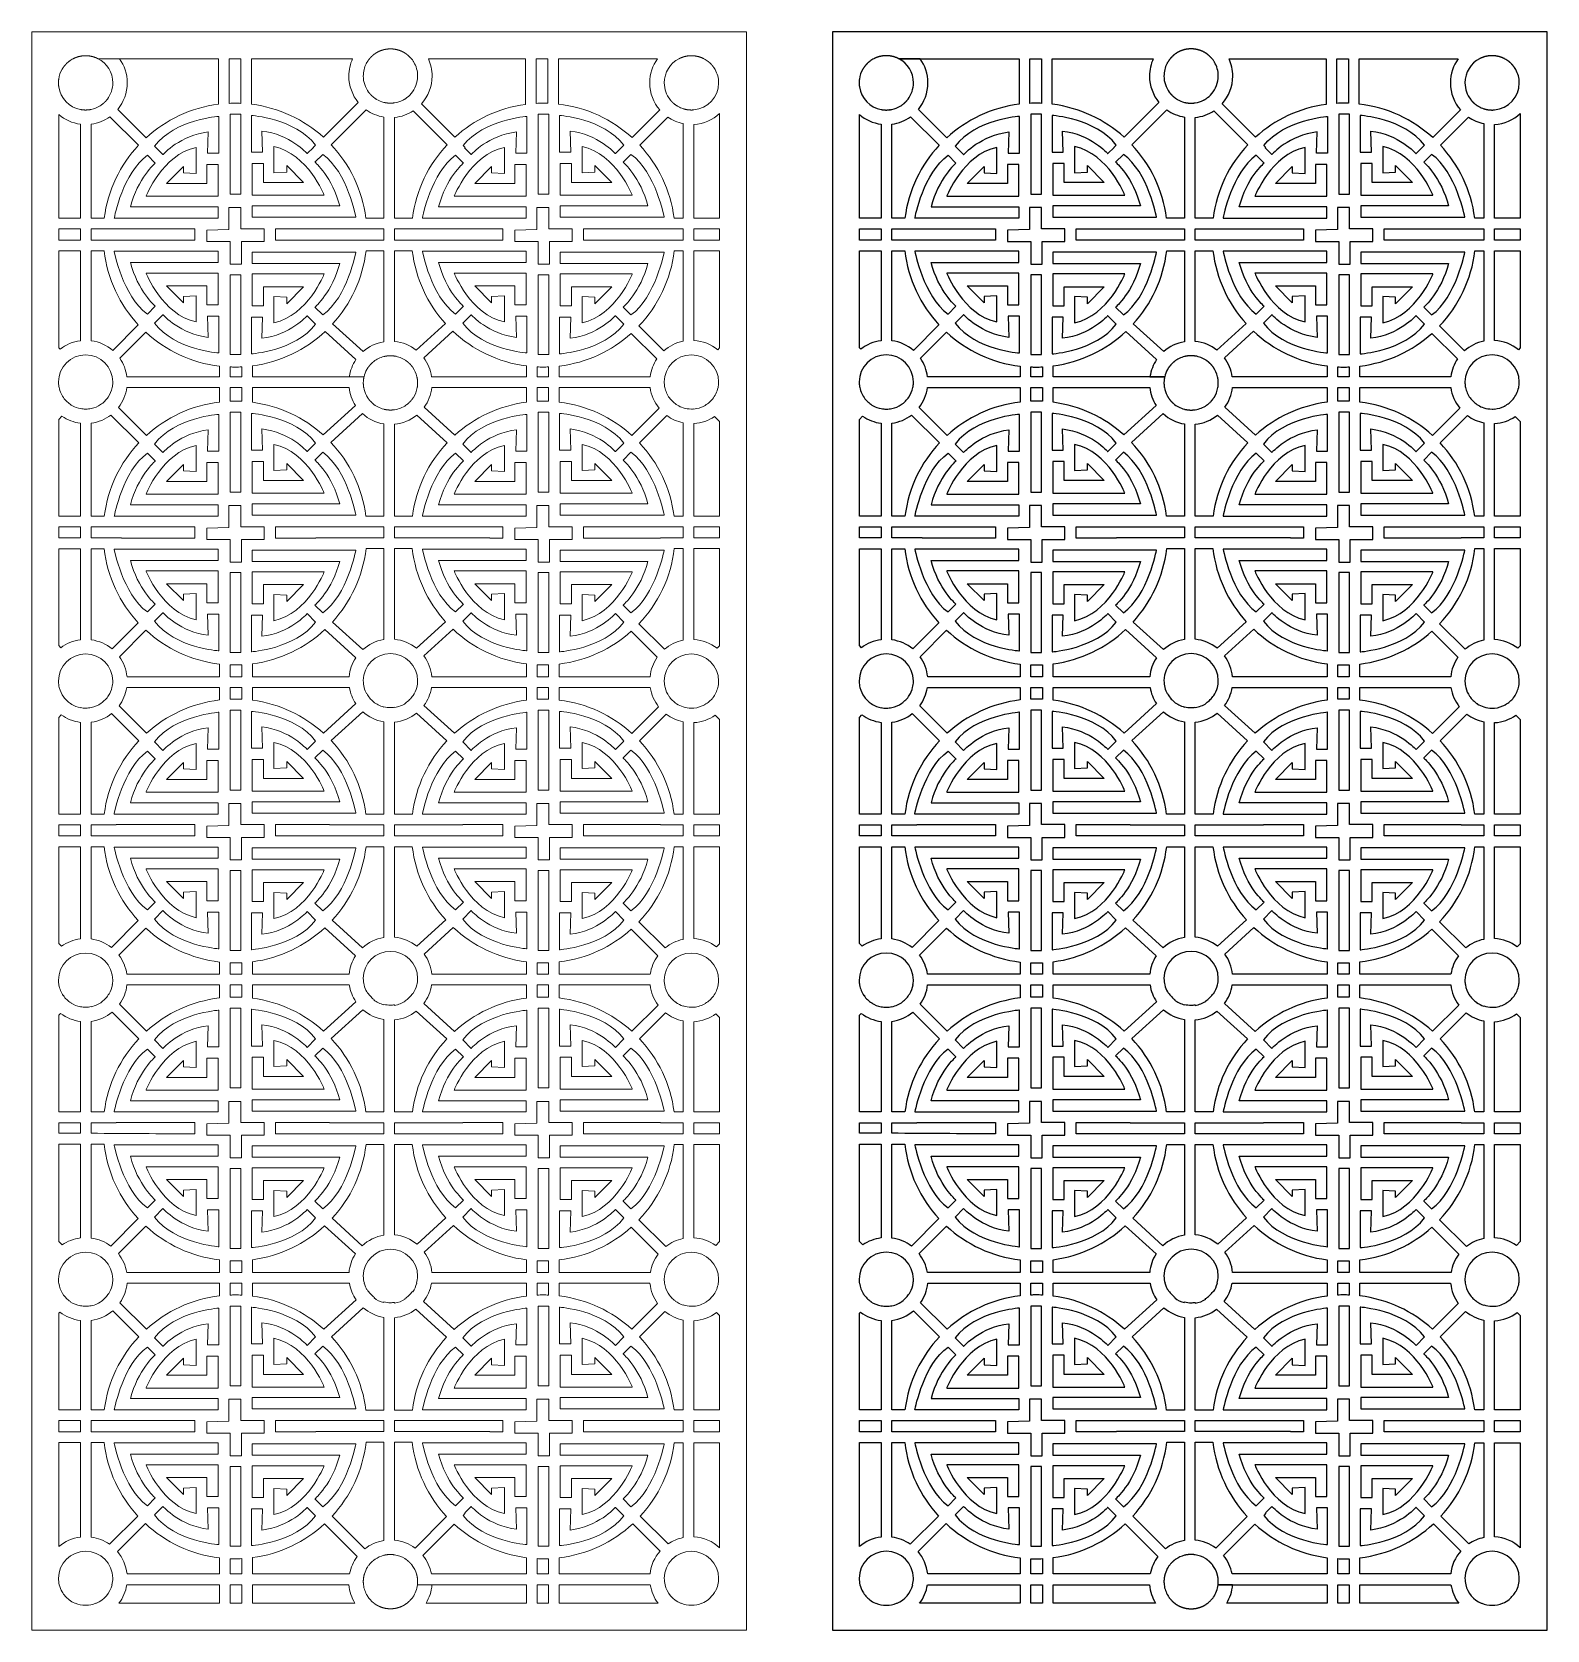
# Model space of a CAD drawing. Header units: centimetres. Extents: x -9.8 to 9.8, y -11.2 to 9.5.
import ezdxf

# ---------------------------------------------------------------- set-up
doc = ezdxf.new("R2010")
doc.units = ezdxf.units.CM
doc.header["$MEASUREMENT"] = 0
doc.layers.add('layer 1', color=7, linetype='Continuous')

msp = doc.modelspace()

# ---------------------------------------------------------------- linework, layer by layer
at = {"layer": 'layer 1', "color": 177, "lineweight": 9}
for points, knots in [([(-9.77912, 9.45925), (-9.77912, 9.45925), (-0.53922, 9.45925), (-0.53922, 9.45925), (-0.53922, 9.45925), (-0.53922, 9.45925), (-0.53922, -11.21502), (-0.53922, -11.21502), (-0.53922, -11.21502), (-0.53922, -11.21502), (-9.77912, -11.21502), (-9.77912, -11.21502), (-9.77912, -11.21502), (-9.77912, -11.21502), (-9.77912, 9.45925), (-9.77912, 9.45925)], [0, 0, 0, 0, 0.2, 0.2, 0.2, 0.2, 0.4, 0.4, 0.4, 0.4, 0.6, 0.6, 0.6, 0.6, 1, 1, 1, 1]), ([(-9.08526, 9.15188), (-9.08229, 9.15188), (-9.07934, 9.15184), (-9.07638, 9.15177), (-9.07638, 9.15177), (-9.07638, 9.15177), (-9.07596, 9.15176), (-9.07596, 9.15176), (-9.07596, 9.15176), (-9.0731, 9.15168), (-9.07025, 9.15158), (-9.06741, 9.15143), (-9.06741, 9.15143), (-9.06741, 9.15143), (-9.06703, 9.15141), (-9.06703, 9.15141), (-9.06703, 9.15141), (-9.0641, 9.15127), (-9.06119, 9.15108), (-9.05828, 9.15086), (-9.05828, 9.15086), (-9.05828, 9.15086), (-9.05825, 9.15086), (-9.05825, 9.15086), (-9.05825, 9.15086), (-9.05825, 9.15086), (-9.0582, 9.15085), (-9.0582, 9.15085), (-9.0582, 9.15085), (-9.0553, 9.15063), (-9.05241, 9.15038), (-9.04954, 9.15008), (-9.04954, 9.15008), (-9.04954, 9.15008), (-9.04913, 9.15004), (-9.04913, 9.15004), (-9.04913, 9.15004), (-9.0464, 9.14976), (-9.04369, 9.14945), (-9.04098, 9.14911), (-9.04098, 9.14911), (-9.04098, 9.14911), (-9.04022, 9.14902), (-9.04022, 9.14902), (-9.04022, 9.14902), (-9.03752, 9.14867), (-9.03482, 9.14829), (-9.03214, 9.14789), (-9.03214, 9.14789), (-9.03214, 9.14789), (-9.03142, 9.14777), (-9.03142, 9.14777), (-9.03142, 9.14777), (-9.02876, 9.14737), (-9.02611, 9.14692), (-9.02347, 9.14646), (-9.02347, 9.14646), (-9.02347, 9.14646), (-9.02263, 9.14631), (-9.02263, 9.14631), (-9.02263, 9.14631), (-9.02004, 9.14584), (-9.01746, 9.14534), (-9.01489, 9.14482), (-9.01489, 9.14482), (-9.01489, 9.14482), (-9.0142, 9.14468), (-9.0142, 9.14468), (-9.0142, 9.14468), (-9.01164, 9.14415), (-9.00909, 9.1436), (-9.00655, 9.14302), (-9.00655, 9.14302), (-9.00655, 9.14302), (-9.00532, 9.14273), (-9.00532, 9.14273), (-9.00532, 9.14273), (-9.00292, 9.14217), (-9.00053, 9.14159), (-8.99815, 9.14098), (-8.99815, 9.14098), (-8.99815, 9.14098), (-8.99675, 9.14062), (-8.99675, 9.14062), (-8.99675, 9.14062), (-8.99449, 9.14003), (-8.99224, 9.13942), (-8.98999, 9.13879), (-8.98999, 9.13879), (-8.98999, 9.13879), (-8.98848, 9.13836), (-8.98848, 9.13836), (-8.98848, 9.13836), (-8.98624, 9.13772), (-8.98401, 9.13706), (-8.9818, 9.13637), (-8.9818, 9.13637), (-8.9818, 9.13637), (-8.97987, 9.13577), (-8.97987, 9.13577), (-8.97987, 9.13577), (-8.97774, 9.13511), (-8.97562, 9.13442), (-8.97351, 9.13371), (-8.97351, 9.13371), (-8.97351, 9.13371), (-8.97161, 9.13307), (-8.97161, 9.13307), (-8.97161, 9.13307), (-8.96964, 9.13239), (-8.96767, 9.1317), (-8.96571, 9.13099), (-8.96571, 9.13099), (-8.96491, 9.1307), (-8.96411, 9.1304), (-8.96332, 9.13011), (-8.96332, 9.13011), (-8.96145, 9.12942), (-8.95959, 9.12871), (-8.95773, 9.12799), (-8.95773, 9.12799), (-8.95773, 9.12799), (-8.95526, 9.12701), (-8.95526, 9.12701), (-8.95526, 9.12701), (-8.95338, 9.12626), (-8.95152, 9.1255), (-8.94966, 9.12472), (-8.94966, 9.12472), (-8.94966, 9.12472), (-8.94744, 9.12378), (-8.94744, 9.12378), (-8.94744, 9.12378), (-8.94567, 9.12302), (-8.94391, 9.12225), (-8.94215, 9.12147), (-8.94215, 9.12147), (-8.94118, 9.12104), (-8.94022, 9.1206), (-8.93925, 9.12015), (-8.93925, 9.12015), (-8.93769, 9.11944), (-8.93615, 9.11872), (-8.9346, 9.11798), (-8.9346, 9.11798), (-8.93357, 9.11749), (-8.93254, 9.117), (-8.93152, 9.1165), (-8.93152, 9.1165), (-8.92993, 9.11573), (-8.92835, 9.11494), (-8.92678, 9.11415), (-8.92678, 9.11415), (-8.92589, 9.11369), (-8.92499, 9.11323), (-8.92409, 9.11277), (-8.92409, 9.11277), (-8.81123, 9.05435), (-8.73406, 8.93651), (-8.73406, 8.80068), (-8.73406, 8.80068), (-8.73406, 8.722), (-8.75995, 8.64935), (-8.80368, 8.59079), (-8.80368, 8.59079), (-8.80368, 8.59079), (-8.80419, 8.59011), (-8.80419, 8.59011), (-8.80419, 8.59011), (-8.80563, 8.5882), (-8.80708, 8.58631), (-8.80855, 8.58443), (-8.80855, 8.58443), (-8.80855, 8.58443), (-8.80949, 8.58323), (-8.80949, 8.58323), (-8.80949, 8.58323), (-8.81087, 8.58149), (-8.81226, 8.57976), (-8.81367, 8.57804), (-8.81367, 8.57804), (-8.81367, 8.57804), (-8.81484, 8.57663), (-8.81484, 8.57663), (-8.81484, 8.57663), (-8.81624, 8.57493), (-8.81767, 8.57325), (-8.81911, 8.57158), (-8.81911, 8.57158), (-8.81911, 8.57158), (-8.82024, 8.57027), (-8.82024, 8.57027), (-8.82024, 8.57027), (-8.82166, 8.56864), (-8.82309, 8.56702), (-8.82454, 8.56542), (-8.82454, 8.56542), (-8.82454, 8.56542), (-8.8259, 8.56392), (-8.8259, 8.56392), (-8.8259, 8.56392), (-8.82726, 8.56243), (-8.82864, 8.56095), (-8.83003, 8.55949), (-8.83003, 8.55949), (-8.83067, 8.55881), (-8.83131, 8.55813), (-8.83196, 8.55745), (-8.83196, 8.55745), (-8.83315, 8.55622), (-8.83435, 8.55499), (-8.83556, 8.55377), (-8.83556, 8.55377), (-8.83642, 8.5529), (-8.83729, 8.55203), (-8.83816, 8.55116), (-8.83816, 8.55116), (-8.83926, 8.55007), (-8.84037, 8.54899), (-8.84148, 8.54792), (-8.84148, 8.54792), (-8.84241, 8.54702), (-8.84334, 8.54613), (-8.84428, 8.54525), (-8.84428, 8.54525), (-8.84538, 8.54421), (-8.84649, 8.54317), (-8.84761, 8.54214), (-8.84761, 8.54214), (-8.84856, 8.54127), (-8.84952, 8.5404), (-8.85047, 8.53954), (-8.85047, 8.53954), (-8.85163, 8.5385), (-8.8528, 8.53746), (-8.85397, 8.53644), (-8.85397, 8.53644), (-8.85503, 8.53551), (-8.85609, 8.53459), (-8.85716, 8.53368), (-8.85716, 8.53368), (-8.85796, 8.53299), (-8.85877, 8.53231), (-8.85958, 8.53163), (-8.85958, 8.53163), (-8.86103, 8.53042), (-8.86248, 8.52922), (-8.86394, 8.52803), (-8.86394, 8.52803), (-8.86394, 8.52803), (-8.86564, 8.52666), (-8.86564, 8.52666), (-8.86564, 8.52666), (-8.86564, 8.52666), (-8.86572, 8.52659), (-8.86572, 8.52659), (-8.86572, 8.52659), (-8.87871, 8.51618), (-8.89245, 8.50667), (-8.90685, 8.49815), (-8.90685, 8.49815), (-8.93932, 8.47896), (-8.97515, 8.46483), (-9.01325, 8.45689), (-9.01325, 8.45689), (-9.01419, 8.45669), (-9.01514, 8.4565), (-9.01609, 8.45631), (-9.01609, 8.45631), (-9.01796, 8.45593), (-9.01985, 8.45557), (-9.02174, 8.45523), (-9.02174, 8.45523), (-9.0227, 8.45505), (-9.02367, 8.45488), (-9.02464, 8.45471), (-9.02464, 8.45471), (-9.02667, 8.45436), (-9.02872, 8.45402), (-9.03077, 8.4537), (-9.03077, 8.4537), (-9.03077, 8.4537), (-9.03304, 8.45335), (-9.03304, 8.45335), (-9.03304, 8.45335), (-9.03526, 8.45302), (-9.03749, 8.4527), (-9.03972, 8.45242), (-9.03972, 8.45242), (-9.04035, 8.45233), (-9.04098, 8.45226), (-9.04161, 8.45218), (-9.04161, 8.45218), (-9.04399, 8.45188), (-9.04639, 8.45161), (-9.04879, 8.45136), (-9.04879, 8.45136), (-9.04879, 8.45136), (-9.05008, 8.45123), (-9.05008, 8.45123), (-9.05008, 8.45123), (-9.05265, 8.45097), (-9.05522, 8.45074), (-9.0578, 8.45054), (-9.0578, 8.45054), (-9.0578, 8.45054), (-9.05877, 8.45047), (-9.05877, 8.45047), (-9.05877, 8.45047), (-9.06149, 8.45026), (-9.06421, 8.45009), (-9.06695, 8.44995), (-9.06695, 8.44995), (-9.06695, 8.44995), (-9.06749, 8.44992), (-9.06749, 8.44992), (-9.06749, 8.44992), (-9.07037, 8.44978), (-9.07325, 8.44967), (-9.07615, 8.44959), (-9.07615, 8.44959), (-9.07615, 8.44959), (-9.07628, 8.44959), (-9.07628, 8.44959), (-9.07628, 8.44959), (-9.07926, 8.44952), (-9.08226, 8.44948), (-9.08526, 8.44948), (-9.08526, 8.44948), (-9.08821, 8.44948), (-9.09116, 8.44952), (-9.09409, 8.44959), (-9.09409, 8.44959), (-9.09409, 8.44959), (-9.09465, 8.4496), (-9.09465, 8.4496), (-9.09465, 8.4496), (-9.09736, 8.44968), (-9.10006, 8.44978), (-9.10276, 8.44991), (-9.10276, 8.44991), (-9.10276, 8.44991), (-9.10399, 8.44998), (-9.10399, 8.44998), (-9.10399, 8.44998), (-9.10643, 8.4501), (-9.10886, 8.45026), (-9.11129, 8.45044), (-9.11129, 8.45044), (-9.11129, 8.45044), (-9.1135, 8.45061), (-9.1135, 8.45061), (-9.1135, 8.45061), (-9.11557, 8.45078), (-9.11763, 8.45096), (-9.11968, 8.45116), (-9.11968, 8.45116), (-9.12081, 8.45127), (-9.12194, 8.45139), (-9.12307, 8.45151), (-9.12307, 8.45151), (-9.12463, 8.45168), (-9.12618, 8.45185), (-9.12774, 8.45204), (-9.12774, 8.45204), (-9.12942, 8.45225), (-9.13109, 8.45246), (-9.13277, 8.45269), (-9.13277, 8.45269), (-9.13378, 8.45283), (-9.13479, 8.45297), (-9.1358, 8.45311), (-9.1358, 8.45311), (-9.13811, 8.45345), (-9.14041, 8.45381), (-9.14271, 8.45418), (-9.14271, 8.45418), (-9.14271, 8.45418), (-9.14373, 8.45435), (-9.14373, 8.45435), (-9.14373, 8.45435), (-9.14373, 8.45435), (-9.1438, 8.45436), (-9.1438, 8.45436), (-9.1438, 8.45436), (-9.14649, 8.45482), (-9.14917, 8.4553), (-9.15184, 8.45581), (-9.15184, 8.45581), (-9.29721, 8.48372), (-9.41074, 8.60127), (-9.43263, 8.74868), (-9.43263, 8.74868), (-9.43263, 8.74868), (-9.43263, 8.74869), (-9.43263, 8.74869), (-9.43263, 8.74869), (-9.43293, 8.7507), (-9.43321, 8.75272), (-9.43348, 8.75474), (-9.43348, 8.75474), (-9.43348, 8.75474), (-9.43377, 8.75709), (-9.43377, 8.75709), (-9.43377, 8.75709), (-9.43406, 8.75938), (-9.43432, 8.76167), (-9.43456, 8.76397), (-9.43456, 8.76397), (-9.43456, 8.76397), (-9.43471, 8.76547), (-9.43471, 8.76547), (-9.43471, 8.76547), (-9.43496, 8.76797), (-9.43519, 8.77048), (-9.43538, 8.773), (-9.43538, 8.773), (-9.43538, 8.773), (-9.43549, 8.77435), (-9.43549, 8.77435), (-9.43549, 8.77435), (-9.43568, 8.77699), (-9.43585, 8.77964), (-9.43599, 8.7823), (-9.43599, 8.7823), (-9.43599, 8.7823), (-9.43602, 8.78291), (-9.43602, 8.78291), (-9.43602, 8.78291), (-9.43617, 8.78578), (-9.43628, 8.78867), (-9.43635, 8.79156), (-9.43635, 8.79156), (-9.43635, 8.79156), (-9.43635, 8.7916), (-9.43635, 8.7916), (-9.43635, 8.7916), (-9.43635, 8.7916), (-9.43635, 8.79162), (-9.43635, 8.79162), (-9.43635, 8.79162), (-9.43635, 8.79162), (-9.43635, 8.79168), (-9.43635, 8.79168), (-9.43635, 8.79168), (-9.43643, 8.79467), (-9.43646, 8.79767), (-9.43646, 8.80068), (-9.43646, 8.80068), (-9.43646, 8.80369), (-9.43643, 8.80669), (-9.43635, 8.80969), (-9.43635, 8.80969), (-9.43635, 8.80969), (-9.43635, 8.80974), (-9.43635, 8.80974), (-9.43635, 8.80974), (-9.43635, 8.80974), (-9.43635, 8.80977), (-9.43635, 8.80977), (-9.43635, 8.80977), (-9.43635, 8.80977), (-9.43635, 8.80979), (-9.43635, 8.80979), (-9.43635, 8.80979), (-9.43627, 8.81272), (-9.43616, 8.81565), (-9.43602, 8.81856), (-9.43602, 8.81856), (-9.43602, 8.81856), (-9.436, 8.81895), (-9.436, 8.81895), (-9.436, 8.81895), (-9.43586, 8.82168), (-9.43568, 8.82441), (-9.43548, 8.82713), (-9.43548, 8.82713), (-9.43548, 8.82713), (-9.4354, 8.82823), (-9.4354, 8.82823), (-9.4354, 8.82823), (-9.43519, 8.83084), (-9.43496, 8.83344), (-9.4347, 8.83603), (-9.4347, 8.83603), (-9.4347, 8.83603), (-9.43458, 8.83722), (-9.43458, 8.83722), (-9.43458, 8.83722), (-9.43433, 8.8396), (-9.43406, 8.84198), (-9.43377, 8.84435), (-9.43377, 8.84435), (-9.43377, 8.84435), (-9.43348, 8.84657), (-9.43348, 8.84657), (-9.43348, 8.84657), (-9.42722, 8.89449), (-9.4113, 8.93937), (-9.38773, 8.9792), (-9.38773, 8.9792), (-9.38648, 8.98132), (-9.3852, 8.98342), (-9.38391, 8.98551), (-9.38391, 8.98551), (-9.38391, 8.98551), (-9.38289, 8.98714), (-9.38289, 8.98714), (-9.38289, 8.98714), (-9.38187, 8.98877), (-9.38084, 8.99039), (-9.37979, 8.992), (-9.37979, 8.992), (-9.37919, 8.99291), (-9.37859, 8.99383), (-9.37799, 8.99474), (-9.37799, 8.99474), (-9.37705, 8.99615), (-9.3761, 8.99755), (-9.37515, 8.99895), (-9.37515, 8.99895), (-9.37451, 8.99988), (-9.37387, 9.00081), (-9.37322, 9.00173), (-9.37322, 9.00173), (-9.37222, 9.00316), (-9.37121, 9.00459), (-9.37018, 9.006), (-9.37018, 9.006), (-9.36955, 9.00689), (-9.3689, 9.00776), (-9.36826, 9.00864), (-9.36826, 9.00864), (-9.36728, 9.00997), (-9.3663, 9.01129), (-9.36531, 9.0126), (-9.36531, 9.0126), (-9.36451, 9.01365), (-9.3637, 9.01471), (-9.36289, 9.01576), (-9.36289, 9.01576), (-9.36206, 9.01682), (-9.36123, 9.01788), (-9.36039, 9.01894), (-9.36039, 9.01894), (-9.35939, 9.02019), (-9.35839, 9.02144), (-9.35738, 9.02268), (-9.35738, 9.02268), (-9.35669, 9.02351), (-9.35601, 9.02435), (-9.35532, 9.02517), (-9.35532, 9.02517), (-9.35418, 9.02655), (-9.35303, 9.02791), (-9.35187, 9.02926), (-9.35187, 9.02926), (-9.35119, 9.03005), (-9.35052, 9.03083), (-9.34984, 9.03161), (-9.34984, 9.03161), (-9.34864, 9.03298), (-9.34743, 9.03434), (-9.34622, 9.03569), (-9.34622, 9.03569), (-9.34622, 9.03569), (-9.34437, 9.03773), (-9.34437, 9.03773), (-9.34437, 9.03773), (-9.34299, 9.03923), (-9.3416, 9.04073), (-9.34019, 9.04221), (-9.34019, 9.04221), (-9.34019, 9.04221), (-9.33891, 9.04356), (-9.33891, 9.04356), (-9.33891, 9.04356), (-9.33729, 9.04525), (-9.33566, 9.04692), (-9.33401, 9.04857), (-9.33401, 9.04857), (-9.33401, 9.04857), (-9.3333, 9.04929), (-9.3333, 9.04929), (-9.3333, 9.04929), (-9.33154, 9.05104), (-9.32976, 9.05278), (-9.32797, 9.05449), (-9.32797, 9.05449), (-9.32797, 9.05449), (-9.3272, 9.05523), (-9.3272, 9.05523), (-9.3272, 9.05523), (-9.32542, 9.05692), (-9.32362, 9.05859), (-9.32181, 9.06025), (-9.32181, 9.06025), (-9.32181, 9.06025), (-9.32099, 9.06099), (-9.32099, 9.06099), (-9.32099, 9.06099), (-9.31914, 9.06267), (-9.31727, 9.06433), (-9.31539, 9.06597), (-9.31539, 9.06597), (-9.31539, 9.06597), (-9.31474, 9.06652), (-9.31474, 9.06652), (-9.31474, 9.06652), (-9.31277, 9.06823), (-9.31077, 9.06992), (-9.30876, 9.07158), (-9.30876, 9.07158), (-9.30876, 9.07158), (-9.30852, 9.07178), (-9.30852, 9.07178), (-9.30852, 9.07178), (-9.30645, 9.07348), (-9.30437, 9.07516), (-9.30227, 9.07681), (-9.30227, 9.07681), (-9.30227, 9.07681), (-9.30189, 9.07712), (-9.30189, 9.07712), (-9.30189, 9.07712), (-9.29982, 9.07874), (-9.29773, 9.08034), (-9.29563, 9.08191), (-9.29563, 9.08191), (-9.29563, 9.08191), (-9.2952, 9.08224), (-9.2952, 9.08224), (-9.2952, 9.08224), (-9.27987, 9.09368), (-9.26357, 9.1039), (-9.24646, 9.11276), (-9.24646, 9.11276), (-9.24563, 9.11319), (-9.24479, 9.11362), (-9.24395, 9.11405), (-9.24395, 9.11405), (-9.24219, 9.11494), (-9.24043, 9.11581), (-9.23865, 9.11668), (-9.23865, 9.11668), (-9.23865, 9.11668), (-9.23638, 9.11777), (-9.23638, 9.11777), (-9.23638, 9.11777), (-9.2345, 9.11867), (-9.23262, 9.11955), (-9.23073, 9.12041), (-9.23073, 9.12041), (-9.23073, 9.12041), (-9.22871, 9.12132), (-9.22871, 9.12132), (-9.22871, 9.12132), (-9.2267, 9.12223), (-9.22467, 9.12311), (-9.22264, 9.12398), (-9.22264, 9.12398), (-9.22264, 9.12398), (-9.22136, 9.12452), (-9.22136, 9.12452), (-9.22136, 9.12452), (-9.2192, 9.12543), (-9.21702, 9.12632), (-9.21483, 9.12719), (-9.21483, 9.12719), (-9.21483, 9.12719), (-9.21325, 9.12781), (-9.21325, 9.12781), (-9.21325, 9.12781), (-9.21107, 9.12867), (-9.20889, 9.1295), (-9.20669, 9.13031), (-9.20669, 9.13031), (-9.20669, 9.13031), (-9.20512, 9.13088), (-9.20512, 9.13088), (-9.20512, 9.13088), (-9.20299, 9.13165), (-9.20086, 9.13241), (-9.19871, 9.13314), (-9.19871, 9.13314), (-9.19871, 9.13314), (-9.19723, 9.13364), (-9.19723, 9.13364), (-9.19723, 9.13364), (-9.19496, 9.13441), (-9.19267, 9.13515), (-9.19037, 9.13587), (-9.19037, 9.13587), (-9.19037, 9.13587), (-9.18905, 9.13628), (-9.18905, 9.13628), (-9.18905, 9.13628), (-9.18667, 9.13702), (-9.18428, 9.13773), (-9.18188, 9.13842), (-9.18188, 9.13842), (-9.18188, 9.13842), (-9.18075, 9.13873), (-9.18075, 9.13873), (-9.18075, 9.13873), (-9.17837, 9.1394), (-9.17599, 9.14005), (-9.17359, 9.14067), (-9.17359, 9.14067), (-9.17359, 9.14067), (-9.17255, 9.14094), (-9.17255, 9.14094), (-9.17255, 9.14094), (-9.17004, 9.14158), (-9.16753, 9.1422), (-9.16501, 9.14278), (-9.16501, 9.14278), (-9.16501, 9.14278), (-9.1642, 9.14297), (-9.1642, 9.14297), (-9.1642, 9.14297), (-9.16153, 9.14358), (-9.15884, 9.14417), (-9.15615, 9.14472), (-9.15615, 9.14472), (-9.15615, 9.14472), (-9.15588, 9.14477), (-9.15588, 9.14477), (-9.15588, 9.14477), (-9.15318, 9.14533), (-9.15047, 9.14584), (-9.14775, 9.14633), (-9.14775, 9.14633), (-9.14775, 9.14633), (-9.14719, 9.14644), (-9.14719, 9.14644), (-9.14719, 9.14644), (-9.14446, 9.14692), (-9.14171, 9.14738), (-9.13896, 9.1478), (-9.13896, 9.1478), (-9.13896, 9.1478), (-9.13856, 9.14786), (-9.13856, 9.14786), (-9.13856, 9.14786), (-9.13579, 9.14828), (-9.13301, 9.14867), (-9.13023, 9.14903), (-9.13023, 9.14903), (-9.13023, 9.14903), (-9.12965, 9.1491), (-9.12965, 9.1491), (-9.12965, 9.1491), (-9.1269, 9.14945), (-9.12414, 9.14976), (-9.12137, 9.15004), (-9.12137, 9.15004), (-9.12137, 9.15004), (-9.12101, 9.15008), (-9.12101, 9.15008), (-9.12101, 9.15008), (-9.11813, 9.15037), (-9.11524, 9.15063), (-9.11233, 9.15085), (-9.11233, 9.15085), (-9.11233, 9.15085), (-9.11228, 9.15086), (-9.11228, 9.15086), (-9.11228, 9.15086), (-9.11228, 9.15086), (-9.11225, 9.15086), (-9.11225, 9.15086), (-9.11225, 9.15086), (-9.10934, 9.15108), (-9.10642, 9.15127), (-9.10349, 9.15142), (-9.10349, 9.15142), (-9.10349, 9.15142), (-9.10313, 9.15143), (-9.10313, 9.15143), (-9.10313, 9.15143), (-9.10029, 9.15158), (-9.09743, 9.15168), (-9.09457, 9.15176), (-9.09457, 9.15176), (-9.09457, 9.15176), (-9.09415, 9.15177), (-9.09415, 9.15177), (-9.09415, 9.15177), (-9.0912, 9.15184), (-9.08823, 9.15188), (-9.08526, 9.15188)], [0, 0, 0, 0, 0.00502513, 0.00502513, 0.00502513, 0.00502513, 0.01005025, 0.01005025, 0.01005025, 0.01005025, 0.01507538, 0.01507538, 0.01507538, 0.01507538, 0.0201005, 0.0201005, 0.0201005, 0.0201005, 0.02512563, 0.02512563, 0.02512563, 0.02512563, 0.03015075, 0.03015075, 0.03015075, 0.03015075, 0.03517588, 0.03517588, 0.03517588, 0.03517588, 0.04020101, 0.04020101, 0.04020101, 0.04020101, 0.04522613, 0.04522613, 0.04522613, 0.04522613, 0.05025126, 0.05025126, 0.05025126, 0.05025126, 0.05527638, 0.05527638, 0.05527638, 0.05527638, 0.06030151, 0.06030151, 0.06030151, 0.06030151, 0.06532663, 0.06532663, 0.06532663, 0.06532663, 0.07035176, 0.07035176, 0.07035176, 0.07035176, 0.07537688, 0.07537688, 0.07537688, 0.07537688, 0.08040201, 0.08040201, 0.08040201, 0.08040201, 0.08542714, 0.08542714, 0.08542714, 0.08542714, 0.09045226, 0.09045226, 0.09045226, 0.09045226, 0.09547739, 0.09547739, 0.09547739, 0.09547739, 0.10050251, 0.10050251, 0.10050251, 0.10050251, 0.10552764, 0.10552764, 0.10552764, 0.10552764, 0.11055276, 0.11055276, 0.11055276, 0.11055276, 0.11557789, 0.11557789, 0.11557789, 0.11557789, 0.12060302, 0.12060302, 0.12060302, 0.12060302, 0.12562814, 0.12562814, 0.12562814, 0.12562814, 0.13065327, 0.13065327, 0.13065327, 0.13065327, 0.13567839, 0.13567839, 0.13567839, 0.13567839, 0.14070352, 0.14070352, 0.14070352, 0.14070352, 0.14572864, 0.14572864, 0.14572864, 0.14572864, 0.15075377, 0.15075377, 0.15075377, 0.15075377, 0.15577889, 0.15577889, 0.15577889, 0.15577889, 0.16080402, 0.16080402, 0.16080402, 0.16080402, 0.16582915, 0.16582915, 0.16582915, 0.16582915, 0.17085427, 0.17085427, 0.17085427, 0.17085427, 0.1758794, 0.1758794, 0.1758794, 0.1758794, 0.18090452, 0.18090452, 0.18090452, 0.18090452, 0.18592965, 0.18592965, 0.18592965, 0.18592965, 0.19095477, 0.19095477, 0.19095477, 0.19095477, 0.1959799, 0.1959799, 0.1959799, 0.1959799, 0.20100503, 0.20100503, 0.20100503, 0.20100503, 0.20603015, 0.20603015, 0.20603015, 0.20603015, 0.21105528, 0.21105528, 0.21105528, 0.21105528, 0.2160804, 0.2160804, 0.2160804, 0.2160804, 0.22110553, 0.22110553, 0.22110553, 0.22110553, 0.22613065, 0.22613065, 0.22613065, 0.22613065, 0.23115578, 0.23115578, 0.23115578, 0.23115578, 0.2361809, 0.2361809, 0.2361809, 0.2361809, 0.24120603, 0.24120603, 0.24120603, 0.24120603, 0.24623116, 0.24623116, 0.24623116, 0.24623116, 0.25125628, 0.25125628, 0.25125628, 0.25125628, 0.25628141, 0.25628141, 0.25628141, 0.25628141, 0.26130653, 0.26130653, 0.26130653, 0.26130653, 0.26633166, 0.26633166, 0.26633166, 0.26633166, 0.27135678, 0.27135678, 0.27135678, 0.27135678, 0.27638191, 0.27638191, 0.27638191, 0.27638191, 0.28140704, 0.28140704, 0.28140704, 0.28140704, 0.28643216, 0.28643216, 0.28643216, 0.28643216, 0.29145729, 0.29145729, 0.29145729, 0.29145729, 0.29648241, 0.29648241, 0.29648241, 0.29648241, 0.30150754, 0.30150754, 0.30150754, 0.30150754, 0.30653266, 0.30653266, 0.30653266, 0.30653266, 0.31155779, 0.31155779, 0.31155779, 0.31155779, 0.31658291, 0.31658291, 0.31658291, 0.31658291, 0.32160804, 0.32160804, 0.32160804, 0.32160804, 0.32663317, 0.32663317, 0.32663317, 0.32663317, 0.33165829, 0.33165829, 0.33165829, 0.33165829, 0.33668342, 0.33668342, 0.33668342, 0.33668342, 0.34170854, 0.34170854, 0.34170854, 0.34170854, 0.34673367, 0.34673367, 0.34673367, 0.34673367, 0.35175879, 0.35175879, 0.35175879, 0.35175879, 0.35678392, 0.35678392, 0.35678392, 0.35678392, 0.36180905, 0.36180905, 0.36180905, 0.36180905, 0.36683417, 0.36683417, 0.36683417, 0.36683417, 0.3718593, 0.3718593, 0.3718593, 0.3718593, 0.37688442, 0.37688442, 0.37688442, 0.37688442, 0.38190955, 0.38190955, 0.38190955, 0.38190955, 0.38693467, 0.38693467, 0.38693467, 0.38693467, 0.3919598, 0.3919598, 0.3919598, 0.3919598, 0.39698492, 0.39698492, 0.39698492, 0.39698492, 0.40201005, 0.40201005, 0.40201005, 0.40201005, 0.40703518, 0.40703518, 0.40703518, 0.40703518, 0.4120603, 0.4120603, 0.4120603, 0.4120603, 0.41708543, 0.41708543, 0.41708543, 0.41708543, 0.42211055, 0.42211055, 0.42211055, 0.42211055, 0.42713568, 0.42713568, 0.42713568, 0.42713568, 0.4321608, 0.4321608, 0.4321608, 0.4321608, 0.43718593, 0.43718593, 0.43718593, 0.43718593, 0.44221106, 0.44221106, 0.44221106, 0.44221106, 0.44723618, 0.44723618, 0.44723618, 0.44723618, 0.45226131, 0.45226131, 0.45226131, 0.45226131, 0.45728643, 0.45728643, 0.45728643, 0.45728643, 0.46231156, 0.46231156, 0.46231156, 0.46231156, 0.46733668, 0.46733668, 0.46733668, 0.46733668, 0.47236181, 0.47236181, 0.47236181, 0.47236181, 0.47738693, 0.47738693, 0.47738693, 0.47738693, 0.48241206, 0.48241206, 0.48241206, 0.48241206, 0.48743719, 0.48743719, 0.48743719, 0.48743719, 0.49246231, 0.49246231, 0.49246231, 0.49246231, 0.49748744, 0.49748744, 0.49748744, 0.49748744, 0.50251256, 0.50251256, 0.50251256, 0.50251256, 0.50753769, 0.50753769, 0.50753769, 0.50753769, 0.51256281, 0.51256281, 0.51256281, 0.51256281, 0.51758794, 0.51758794, 0.51758794, 0.51758794, 0.52261307, 0.52261307, 0.52261307, 0.52261307, 0.52763819, 0.52763819, 0.52763819, 0.52763819, 0.53266332, 0.53266332, 0.53266332, 0.53266332, 0.53768844, 0.53768844, 0.53768844, 0.53768844, 0.54271357, 0.54271357, 0.54271357, 0.54271357, 0.54773869, 0.54773869, 0.54773869, 0.54773869, 0.55276382, 0.55276382, 0.55276382, 0.55276382, 0.55778894, 0.55778894, 0.55778894, 0.55778894, 0.56281407, 0.56281407, 0.56281407, 0.56281407, 0.5678392, 0.5678392, 0.5678392, 0.5678392, 0.57286432, 0.57286432, 0.57286432, 0.57286432, 0.57788945, 0.57788945, 0.57788945, 0.57788945, 0.58291457, 0.58291457, 0.58291457, 0.58291457, 0.5879397, 0.5879397, 0.5879397, 0.5879397, 0.59296482, 0.59296482, 0.59296482, 0.59296482, 0.59798995, 0.59798995, 0.59798995, 0.59798995, 0.60301508, 0.60301508, 0.60301508, 0.60301508, 0.6080402, 0.6080402, 0.6080402, 0.6080402, 0.61306533, 0.61306533, 0.61306533, 0.61306533, 0.61809045, 0.61809045, 0.61809045, 0.61809045, 0.62311558, 0.62311558, 0.62311558, 0.62311558, 0.6281407, 0.6281407, 0.6281407, 0.6281407, 0.63316583, 0.63316583, 0.63316583, 0.63316583, 0.63819095, 0.63819095, 0.63819095, 0.63819095, 0.64321608, 0.64321608, 0.64321608, 0.64321608, 0.64824121, 0.64824121, 0.64824121, 0.64824121, 0.65326633, 0.65326633, 0.65326633, 0.65326633, 0.65829146, 0.65829146, 0.65829146, 0.65829146, 0.66331658, 0.66331658, 0.66331658, 0.66331658, 0.66834171, 0.66834171, 0.66834171, 0.66834171, 0.67336683, 0.67336683, 0.67336683, 0.67336683, 0.67839196, 0.67839196, 0.67839196, 0.67839196, 0.68341709, 0.68341709, 0.68341709, 0.68341709, 0.68844221, 0.68844221, 0.68844221, 0.68844221, 0.69346734, 0.69346734, 0.69346734, 0.69346734, 0.69849246, 0.69849246, 0.69849246, 0.69849246, 0.70351759, 0.70351759, 0.70351759, 0.70351759, 0.70854271, 0.70854271, 0.70854271, 0.70854271, 0.71356784, 0.71356784, 0.71356784, 0.71356784, 0.71859296, 0.71859296, 0.71859296, 0.71859296, 0.72361809, 0.72361809, 0.72361809, 0.72361809, 0.72864322, 0.72864322, 0.72864322, 0.72864322, 0.73366834, 0.73366834, 0.73366834, 0.73366834, 0.73869347, 0.73869347, 0.73869347, 0.73869347, 0.74371859, 0.74371859, 0.74371859, 0.74371859, 0.74874372, 0.74874372, 0.74874372, 0.74874372, 0.75376884, 0.75376884, 0.75376884, 0.75376884, 0.75879397, 0.75879397, 0.75879397, 0.75879397, 0.7638191, 0.7638191, 0.7638191, 0.7638191, 0.76884422, 0.76884422, 0.76884422, 0.76884422, 0.77386935, 0.77386935, 0.77386935, 0.77386935, 0.77889447, 0.77889447, 0.77889447, 0.77889447, 0.7839196, 0.7839196, 0.7839196, 0.7839196, 0.78894472, 0.78894472, 0.78894472, 0.78894472, 0.79396985, 0.79396985, 0.79396985, 0.79396985, 0.79899497, 0.79899497, 0.79899497, 0.79899497, 0.8040201, 0.8040201, 0.8040201, 0.8040201, 0.80904523, 0.80904523, 0.80904523, 0.80904523, 0.81407035, 0.81407035, 0.81407035, 0.81407035, 0.81909548, 0.81909548, 0.81909548, 0.81909548, 0.8241206, 0.8241206, 0.8241206, 0.8241206, 0.82914573, 0.82914573, 0.82914573, 0.82914573, 0.83417085, 0.83417085, 0.83417085, 0.83417085, 0.83919598, 0.83919598, 0.83919598, 0.83919598, 0.84422111, 0.84422111, 0.84422111, 0.84422111, 0.84924623, 0.84924623, 0.84924623, 0.84924623, 0.85427136, 0.85427136, 0.85427136, 0.85427136, 0.85929648, 0.85929648, 0.85929648, 0.85929648, 0.86432161, 0.86432161, 0.86432161, 0.86432161, 0.86934673, 0.86934673, 0.86934673, 0.86934673, 0.87437186, 0.87437186, 0.87437186, 0.87437186, 0.87939698, 0.87939698, 0.87939698, 0.87939698, 0.88442211, 0.88442211, 0.88442211, 0.88442211, 0.88944724, 0.88944724, 0.88944724, 0.88944724, 0.89447236, 0.89447236, 0.89447236, 0.89447236, 0.89949749, 0.89949749, 0.89949749, 0.89949749, 0.90452261, 0.90452261, 0.90452261, 0.90452261, 0.90954774, 0.90954774, 0.90954774, 0.90954774, 0.91457286, 0.91457286, 0.91457286, 0.91457286, 0.91959799, 0.91959799, 0.91959799, 0.91959799, 0.92462312, 0.92462312, 0.92462312, 0.92462312, 0.92964824, 0.92964824, 0.92964824, 0.92964824, 0.93467337, 0.93467337, 0.93467337, 0.93467337, 0.93969849, 0.93969849, 0.93969849, 0.93969849, 0.94472362, 0.94472362, 0.94472362, 0.94472362, 0.94974874, 0.94974874, 0.94974874, 0.94974874, 0.95477387, 0.95477387, 0.95477387, 0.95477387, 0.95979899, 0.95979899, 0.95979899, 0.95979899, 0.96482412, 0.96482412, 0.96482412, 0.96482412, 0.96984925, 0.96984925, 0.96984925, 0.96984925, 0.97487437, 0.97487437, 0.97487437, 0.97487437, 0.9798995, 0.9798995, 0.9798995, 0.9798995, 0.98492462, 0.98492462, 0.98492462, 0.98492462, 0.98994975, 0.98994975, 0.98994975, 0.98994975, 1, 1, 1, 1]), ([(-8.64655, 9.11276), (-8.64655, 9.11276), (-8.92407, 9.11276), (-8.92407, 9.11276), (-8.92407, 9.11276), (-8.92407, 9.11276), (-8.92409, 9.11277), (-8.92409, 9.11277)], [0, 0, 0, 0, 0.33333333, 0.33333333, 0.33333333, 0.33333333, 1, 1, 1, 1]), ([(-8.64655, 9.11276), (-8.5838, 9.02472), (-8.54688, 8.917), (-8.54688, 8.80068), (-8.54688, 8.80068), (-8.54688, 8.67029), (-8.59327, 8.55071), (-8.67043, 8.45755), (-8.67043, 8.45755), (-8.67043, 8.45755), (-8.3033, 8.09042), (-8.3033, 8.09042), (-8.3033, 8.09042), (-8.0492, 8.32281), (-7.72456, 8.47935), (-7.36517, 8.52412), (-7.36517, 8.52412), (-7.36517, 8.52412), (-7.36517, 9.11276), (-7.36517, 9.11276), (-7.36517, 9.11276), (-7.36517, 9.11276), (-8.64655, 9.11276), (-8.64655, 9.11276)], [0, 0, 0, 0, 0.14285714, 0.14285714, 0.14285714, 0.14285714, 0.28571429, 0.28571429, 0.28571429, 0.28571429, 0.42857143, 0.42857143, 0.42857143, 0.42857143, 0.57142857, 0.57142857, 0.57142857, 0.57142857, 0.71428571, 0.71428571, 0.71428571, 0.71428571, 1, 1, 1, 1]), ([(-7.07757, 8.53573), (-7.07757, 8.53573), (-7.07757, 9.11276), (-7.07757, 9.11276), (-7.07757, 9.11276), (-7.07757, 9.11276), (-7.22658, 9.11276), (-7.22658, 9.11276), (-7.22658, 9.11276), (-7.22658, 9.11276), (-7.22658, 8.53573), (-7.22658, 8.53573), (-7.22658, 8.53573), (-7.20189, 8.53681), (-7.17707, 8.53739), (-7.15212, 8.53739), (-7.15212, 8.53739), (-7.12713, 8.53739), (-7.10229, 8.53679), (-7.07757, 8.53573)], [0, 0, 0, 0, 0.16666667, 0.16666667, 0.16666667, 0.16666667, 0.33333333, 0.33333333, 0.33333333, 0.33333333, 0.5, 0.5, 0.5, 0.5, 0.66666667, 0.66666667, 0.66666667, 0.66666667, 1, 1, 1, 1]), ([(-5.55854, 8.54755), (-5.63495, 8.64049), (-5.68083, 8.75948), (-5.68083, 8.88917), (-5.68083, 8.88917), (-5.68083, 8.96894), (-5.66345, 9.04465), (-5.63231, 9.11276), (-5.63231, 9.11276), (-5.63231, 9.11276), (-6.93897, 9.11276), (-6.93897, 9.11276), (-6.93897, 9.11276), (-6.93897, 9.11276), (-6.93897, 8.5241), (-6.93897, 8.5241), (-6.93897, 8.5241), (-6.58335, 8.47978), (-6.2618, 8.32597), (-6.00891, 8.09756), (-6.00891, 8.09756), (-6.00891, 8.09756), (-5.55854, 8.54755), (-5.55854, 8.54755)], [0, 0, 0, 0, 0.14285714, 0.14285714, 0.14285714, 0.14285714, 0.28571429, 0.28571429, 0.28571429, 0.28571429, 0.42857143, 0.42857143, 0.42857143, 0.42857143, 0.57142857, 0.57142857, 0.57142857, 0.57142857, 0.71428571, 0.71428571, 0.71428571, 0.71428571, 1, 1, 1, 1]), ([(-5.14245, 9.24037), (-5.13977, 9.24037), (-5.13711, 9.24033), (-5.13445, 9.24027), (-5.13445, 9.24027), (-5.13445, 9.24027), (-5.13234, 9.24021), (-5.13234, 9.24021), (-5.13234, 9.24021), (-5.1297, 9.24014), (-5.12707, 9.24005), (-5.12444, 9.23991), (-5.12444, 9.23991), (-5.12444, 9.23991), (-5.12408, 9.23989), (-5.12408, 9.23989), (-5.12408, 9.23989), (-5.12154, 9.23976), (-5.11901, 9.2396), (-5.11649, 9.23941), (-5.11649, 9.23941), (-5.11649, 9.23941), (-5.11453, 9.23926), (-5.11453, 9.23926), (-5.11453, 9.23926), (-5.1119, 9.23906), (-5.10928, 9.23883), (-5.10667, 9.23857), (-5.10667, 9.23857), (-5.10667, 9.23857), (-5.10607, 9.2385), (-5.10607, 9.2385), (-5.10607, 9.2385), (-5.10367, 9.23825), (-5.10127, 9.23798), (-5.09888, 9.23768), (-5.09888, 9.23768), (-5.09888, 9.23768), (-5.09667, 9.2374), (-5.09667, 9.2374), (-5.09667, 9.2374), (-5.09417, 9.23708), (-5.09167, 9.23673), (-5.08918, 9.23635), (-5.08918, 9.23635), (-5.08918, 9.23635), (-5.08824, 9.2362), (-5.08824, 9.2362), (-5.08824, 9.2362), (-5.08595, 9.23584), (-5.08367, 9.23547), (-5.0814, 9.23507), (-5.0814, 9.23507), (-5.0814, 9.23507), (-5.07942, 9.23472), (-5.07942, 9.23472), (-5.07942, 9.23472), (-5.07691, 9.23426), (-5.0744, 9.23378), (-5.07191, 9.23328), (-5.07191, 9.23328), (-5.07191, 9.23328), (-5.07093, 9.23307), (-5.07093, 9.23307), (-5.07093, 9.23307), (-5.0687, 9.2326), (-5.06647, 9.23212), (-5.06425, 9.23162), (-5.06425, 9.23162), (-5.06425, 9.23162), (-5.06229, 9.23116), (-5.06229, 9.23116), (-5.06229, 9.23116), (-5.05986, 9.2306), (-5.05745, 9.23001), (-5.05504, 9.2294), (-5.05504, 9.2294), (-5.05455, 9.22927), (-5.05406, 9.22914), (-5.05357, 9.22901), (-5.05357, 9.22901), (-5.05159, 9.22849), (-5.04961, 9.22795), (-5.04764, 9.2274), (-5.04764, 9.2274), (-5.04764, 9.2274), (-5.04539, 9.22677), (-5.04539, 9.22677), (-5.04539, 9.22677), (-5.04307, 9.2261), (-5.04076, 9.22542), (-5.03846, 9.22471), (-5.03846, 9.22471), (-5.03791, 9.22454), (-5.03737, 9.22436), (-5.03683, 9.22419), (-5.03683, 9.22419), (-5.03493, 9.22359), (-5.03304, 9.22297), (-5.03115, 9.22234), (-5.03115, 9.22234), (-5.03115, 9.22234), (-5.0289, 9.22159), (-5.0289, 9.22159), (-5.0289, 9.22159), (-5.02668, 9.22083), (-5.02446, 9.22005), (-5.02225, 9.21925), (-5.02225, 9.21925), (-5.0216, 9.21901), (-5.02096, 9.21876), (-5.02031, 9.21852), (-5.02031, 9.21852), (-5.01856, 9.21787), (-5.01682, 9.21721), (-5.01508, 9.21654), (-5.01508, 9.21654), (-5.01508, 9.21654), (-5.01283, 9.21566), (-5.01283, 9.21566), (-5.01283, 9.21566), (-5.01067, 9.2148), (-5.00852, 9.21392), (-5.00637, 9.21301), (-5.00637, 9.21301), (-5.00569, 9.21273), (-5.00501, 9.21243), (-5.00434, 9.21214), (-5.00434, 9.21214), (-5.00269, 9.21143), (-5.00105, 9.21072), (-4.99941, 9.20999), (-4.99941, 9.20999), (-4.99862, 9.20963), (-4.99782, 9.20928), (-4.99703, 9.20892), (-4.99703, 9.20892), (-4.99498, 9.20799), (-4.99294, 9.20703), (-4.9909, 9.20606), (-4.9909, 9.20606), (-4.99013, 9.20569), (-4.98936, 9.20531), (-4.98859, 9.20493), (-4.98859, 9.20493), (-4.98714, 9.20422), (-4.98569, 9.2035), (-4.98425, 9.20277), (-4.98425, 9.20277), (-4.98339, 9.20234), (-4.98253, 9.2019), (-4.98167, 9.20146), (-4.98167, 9.20146), (-4.97974, 9.20047), (-4.97782, 9.19945), (-4.97591, 9.19842), (-4.97591, 9.19842), (-4.97503, 9.19795), (-4.97416, 9.19747), (-4.97329, 9.19699), (-4.97329, 9.19699), (-4.97201, 9.19628), (-4.97074, 9.19557), (-4.96947, 9.19485), (-4.96947, 9.19485), (-4.96855, 9.19433), (-4.96763, 9.1938), (-4.96671, 9.19327), (-4.96671, 9.19327), (-4.96489, 9.19222), (-4.96307, 9.19115), (-4.96127, 9.19006), (-4.96127, 9.19006), (-4.96036, 9.18951), (-4.95944, 9.18894), (-4.95853, 9.18838), (-4.95853, 9.18838), (-4.95738, 9.18767), (-4.95624, 9.18696), (-4.9551, 9.18624), (-4.9551, 9.18624), (-4.95415, 9.18564), (-4.95321, 9.18504), (-4.95226, 9.18444), (-4.95226, 9.18444), (-4.95056, 9.18334), (-4.94886, 9.18222), (-4.94717, 9.18109), (-4.94717, 9.18109), (-4.94616, 9.18041), (-4.94515, 9.17972), (-4.94415, 9.17903), (-4.94415, 9.17903), (-4.9432, 9.17837), (-4.94226, 9.17772), (-4.94132, 9.17706), (-4.94132, 9.17706), (-4.94012, 9.17623), (-4.93893, 9.17539), (-4.93775, 9.17454), (-4.93775, 9.17454), (-4.93632, 9.17351), (-4.9349, 9.17248), (-4.93349, 9.17143), (-4.93349, 9.17143), (-4.93245, 9.17066), (-4.93143, 9.16989), (-4.9304, 9.16911), (-4.9304, 9.16911), (-4.92955, 9.16845), (-4.92869, 9.1678), (-4.92784, 9.16714), (-4.92784, 9.16714), (-4.92631, 9.16596), (-4.9248, 9.16476), (-4.92329, 9.16356), (-4.92329, 9.16356), (-4.92229, 9.16276), (-4.92129, 9.16196), (-4.92029, 9.16115), (-4.92029, 9.16115), (-4.9192, 9.16026), (-4.91812, 9.15935), (-4.91704, 9.15845), (-4.91704, 9.15845), (-4.91704, 9.15845), (-4.9151, 9.15681), (-4.9151, 9.15681), (-4.9151, 9.15681), (-4.91294, 9.15497), (-4.91079, 9.1531), (-4.90867, 9.1512), (-4.90867, 9.1512), (-4.90867, 9.1512), (-4.90772, 9.15036), (-4.90772, 9.15036), (-4.90772, 9.15036), (-4.90656, 9.14932), (-4.90541, 9.14826), (-4.90426, 9.14721), (-4.90426, 9.14721), (-4.90426, 9.14721), (-4.90281, 9.14586), (-4.90281, 9.14586), (-4.90281, 9.14586), (-4.90046, 9.14366), (-4.89814, 9.14143), (-4.89584, 9.13917), (-4.89584, 9.13917), (-4.89584, 9.13917), (-4.8956, 9.13893), (-4.8956, 9.13893), (-4.8956, 9.13893), (-4.89445, 9.1378), (-4.89332, 9.13666), (-4.89219, 9.13551), (-4.89219, 9.13551), (-4.89219, 9.13551), (-4.89089, 9.13418), (-4.89089, 9.13418), (-4.89089, 9.13418), (-4.88734, 9.13054), (-4.88387, 9.12682), (-4.88048, 9.12303), (-4.88048, 9.12303), (-4.88048, 9.12303), (-4.87989, 9.12235), (-4.87989, 9.12235), (-4.87989, 9.12235), (-4.87635, 9.11838), (-4.87291, 9.11433), (-4.86956, 9.1102), (-4.86956, 9.1102), (-4.86956, 9.1102), (-4.8692, 9.10975), (-4.8692, 9.10975), (-4.8692, 9.10975), (-4.86227, 9.10118), (-4.85573, 9.09227), (-4.84962, 9.08305), (-4.84962, 9.08305), (-4.84962, 9.08305), (-4.84958, 9.083), (-4.84958, 9.083), (-4.84958, 9.083), (-4.8465, 9.07835), (-4.84352, 9.07363), (-4.84066, 9.06883), (-4.84066, 9.06883), (-4.80928, 9.01626), (-4.79125, 8.95482), (-4.79125, 8.88917), (-4.79125, 8.88917), (-4.79125, 8.80262), (-4.82259, 8.72338), (-4.87452, 8.66216), (-4.87452, 8.66216), (-4.89616, 8.63666), (-4.92137, 8.61428), (-4.94938, 8.5958), (-4.94938, 8.5958), (-4.94938, 8.5958), (-4.95017, 8.59528), (-4.95017, 8.59528), (-4.95017, 8.59528), (-4.95203, 8.59405), (-4.95391, 8.59285), (-4.9558, 8.59166), (-4.9558, 8.59166), (-4.9558, 8.59166), (-4.95771, 8.59047), (-4.95771, 8.59047), (-4.95771, 8.59047), (-4.95937, 8.58944), (-4.96104, 8.58843), (-4.96271, 8.58742), (-4.96271, 8.58742), (-4.96359, 8.5869), (-4.96448, 8.58638), (-4.96536, 8.58586), (-4.96536, 8.58586), (-4.96685, 8.58498), (-4.96835, 8.58412), (-4.96986, 8.58327), (-4.96986, 8.58327), (-4.97084, 8.58271), (-4.97183, 8.58216), (-4.97282, 8.58161), (-4.97282, 8.58161), (-4.97436, 8.58076), (-4.9759, 8.57993), (-4.97745, 8.5791), (-4.97745, 8.5791), (-4.97851, 8.57853), (-4.97958, 8.57797), (-4.98065, 8.57741), (-4.98065, 8.57741), (-4.98179, 8.57682), (-4.98293, 8.57623), (-4.98407, 8.57565), (-4.98407, 8.57565), (-5.01674, 8.55911), (-5.05233, 8.54753), (-5.08987, 8.54189), (-5.08987, 8.54189), (-5.08987, 8.54189), (-5.08991, 8.54188), (-5.08991, 8.54188), (-5.08991, 8.54188), (-5.09213, 8.54155), (-5.09436, 8.54124), (-5.09659, 8.54095), (-5.09659, 8.54095), (-5.09659, 8.54095), (-5.09902, 8.54064), (-5.09902, 8.54064), (-5.09902, 8.54064), (-5.10112, 8.54038), (-5.10323, 8.54014), (-5.10535, 8.53992), (-5.10535, 8.53992), (-5.10535, 8.53992), (-5.10771, 8.53968), (-5.10771, 8.53968), (-5.10771, 8.53968), (-5.11004, 8.53945), (-5.11238, 8.53924), (-5.11472, 8.53905), (-5.11472, 8.53905), (-5.11472, 8.53905), (-5.11594, 8.53896), (-5.11594, 8.53896), (-5.11594, 8.53896), (-5.11856, 8.53876), (-5.12119, 8.53859), (-5.12383, 8.53846), (-5.12383, 8.53846), (-5.12383, 8.53846), (-5.12491, 8.5384), (-5.12491, 8.5384), (-5.12491, 8.5384), (-5.12762, 8.53827), (-5.13035, 8.53816), (-5.13308, 8.53809), (-5.13308, 8.53809), (-5.13308, 8.53809), (-5.13371, 8.53807), (-5.13371, 8.53807), (-5.13371, 8.53807), (-5.13662, 8.538), (-5.13953, 8.53796), (-5.14245, 8.53796), (-5.14245, 8.53796), (-5.14538, 8.53796), (-5.14831, 8.538), (-5.15123, 8.53808), (-5.15123, 8.53808), (-5.15123, 8.53808), (-5.15179, 8.53809), (-5.15179, 8.53809), (-5.15179, 8.53809), (-5.15456, 8.53816), (-5.15733, 8.53827), (-5.16009, 8.53841), (-5.16009, 8.53841), (-5.16009, 8.53841), (-5.16096, 8.53845), (-5.16096, 8.53845), (-5.16096, 8.53845), (-5.16361, 8.53859), (-5.16626, 8.53876), (-5.1689, 8.53895), (-5.1689, 8.53895), (-5.1689, 8.53895), (-5.16997, 8.53903), (-5.16997, 8.53903), (-5.16997, 8.53903), (-5.1725, 8.53923), (-5.17503, 8.53946), (-5.17756, 8.53971), (-5.17756, 8.53971), (-5.17756, 8.53971), (-5.17913, 8.53987), (-5.17913, 8.53987), (-5.17913, 8.53987), (-5.18155, 8.54012), (-5.18396, 8.54039), (-5.18636, 8.54069), (-5.18636, 8.54069), (-5.18636, 8.54069), (-5.1881, 8.54092), (-5.1881, 8.54092), (-5.1881, 8.54092), (-5.19027, 8.5412), (-5.19244, 8.5415), (-5.1946, 8.54183), (-5.1946, 8.54183), (-5.1946, 8.54183), (-5.19726, 8.54223), (-5.19726, 8.54223), (-5.19726, 8.54223), (-5.19916, 8.54253), (-5.20105, 8.54285), (-5.20294, 8.54318), (-5.20294, 8.54318), (-5.20403, 8.54336), (-5.20511, 8.54356), (-5.20619, 8.54375), (-5.20619, 8.54375), (-5.20792, 8.54407), (-5.20965, 8.5444), (-5.21138, 8.54475), (-5.21138, 8.54475), (-5.21261, 8.54499), (-5.21384, 8.54525), (-5.21507, 8.5455), (-5.21507, 8.5455), (-5.21663, 8.54583), (-5.21818, 8.54617), (-5.21972, 8.54652), (-5.21972, 8.54652), (-5.22107, 8.54682), (-5.22241, 8.54713), (-5.22375, 8.54745), (-5.22375, 8.54745), (-5.2253, 8.54782), (-5.22685, 8.54819), (-5.22839, 8.54858), (-5.22839, 8.54858), (-5.22839, 8.54858), (-5.22847, 8.5486), (-5.22847, 8.5486), (-5.22847, 8.5486), (-5.26194, 8.55703), (-5.29349, 8.57026), (-5.32236, 8.58752), (-5.32236, 8.58752), (-5.32402, 8.58852), (-5.32568, 8.58953), (-5.32733, 8.59056), (-5.32733, 8.59056), (-5.32733, 8.59056), (-5.32891, 8.59154), (-5.32891, 8.59154), (-5.32891, 8.59154), (-5.33085, 8.59276), (-5.33278, 8.594), (-5.3347, 8.59526), (-5.3347, 8.59526), (-5.3347, 8.59526), (-5.33585, 8.59601), (-5.33585, 8.59601), (-5.33585, 8.59601), (-5.33788, 8.59736), (-5.33989, 8.59872), (-5.34189, 8.6001), (-5.34189, 8.6001), (-5.34189, 8.6001), (-5.34293, 8.60082), (-5.34293, 8.60082), (-5.34293, 8.60082), (-5.34476, 8.60209), (-5.34657, 8.60338), (-5.34837, 8.60468), (-5.34837, 8.60468), (-5.34837, 8.60468), (-5.35004, 8.6059), (-5.35004, 8.6059), (-5.35004, 8.6059), (-5.35168, 8.60711), (-5.35332, 8.60833), (-5.35494, 8.60957), (-5.35494, 8.60957), (-5.35494, 8.60957), (-5.35496, 8.60958), (-5.35496, 8.60958), (-5.35496, 8.60958), (-5.35496, 8.60958), (-5.3567, 8.61091), (-5.3567, 8.61091), (-5.3567, 8.61091), (-5.3567, 8.61091), (-5.35683, 8.61102), (-5.35683, 8.61102), (-5.35683, 8.61102), (-5.35844, 8.61226), (-5.36004, 8.61351), (-5.36163, 8.61478), (-5.36163, 8.61478), (-5.36229, 8.61532), (-5.36295, 8.61585), (-5.36361, 8.61639), (-5.36361, 8.61639), (-5.36515, 8.61763), (-5.36668, 8.6189), (-5.3682, 8.62017), (-5.3682, 8.62017), (-5.3682, 8.62017), (-5.36996, 8.62166), (-5.36996, 8.62166), (-5.36996, 8.62166), (-5.37148, 8.62295), (-5.37298, 8.62426), (-5.37448, 8.62558), (-5.37448, 8.62558), (-5.37522, 8.62623), (-5.37596, 8.62688), (-5.37669, 8.62754), (-5.37669, 8.62754), (-5.37805, 8.62875), (-5.3794, 8.62998), (-5.38074, 8.63122), (-5.38074, 8.63122), (-5.38074, 8.63122), (-5.38261, 8.63297), (-5.38261, 8.63297), (-5.38261, 8.63297), (-5.38387, 8.63415), (-5.38513, 8.63534), (-5.38638, 8.63655), (-5.38638, 8.63655), (-5.38719, 8.63734), (-5.388, 8.63813), (-5.38881, 8.63893), (-5.38881, 8.63893), (-5.39009, 8.64018), (-5.39135, 8.64144), (-5.3926, 8.64271), (-5.3926, 8.64271), (-5.39329, 8.64342), (-5.39398, 8.64412), (-5.39467, 8.64483), (-5.39467, 8.64483), (-5.39593, 8.64613), (-5.39718, 8.64743), (-5.39842, 8.64875), (-5.39842, 8.64875), (-5.39913, 8.64951), (-5.39984, 8.65028), (-5.40055, 8.65104), (-5.40055, 8.65104), (-5.40174, 8.65234), (-5.40293, 8.65365), (-5.40411, 8.65496), (-5.40411, 8.65496), (-5.40483, 8.65577), (-5.40555, 8.65658), (-5.40627, 8.6574), (-5.40627, 8.6574), (-5.40745, 8.65873), (-5.40861, 8.66008), (-5.40977, 8.66144), (-5.40977, 8.66144), (-5.41047, 8.66225), (-5.41116, 8.66308), (-5.41185, 8.6639), (-5.41185, 8.6639), (-5.41293, 8.66518), (-5.41399, 8.66648), (-5.41505, 8.66778), (-5.41505, 8.66778), (-5.41584, 8.66874), (-5.41662, 8.66972), (-5.4174, 8.67069), (-5.4174, 8.67069), (-5.41832, 8.67186), (-5.41924, 8.67303), (-5.42016, 8.67421), (-5.42016, 8.67421), (-5.42091, 8.67518), (-5.42166, 8.67616), (-5.42241, 8.67715), (-5.42241, 8.67715), (-5.42333, 8.67836), (-5.42425, 8.67958), (-5.42515, 8.68081), (-5.42515, 8.68081), (-5.4682, 8.7391), (-5.49365, 8.81116), (-5.49365, 8.88917), (-5.49365, 8.88917), (-5.49365, 8.94603), (-5.48012, 8.99974), (-5.45611, 9.04726), (-5.45611, 9.04726), (-5.45537, 9.04873), (-5.45461, 9.0502), (-5.45384, 9.05167), (-5.45384, 9.05167), (-5.45384, 9.05167), (-5.45272, 9.05379), (-5.45272, 9.05379), (-5.45272, 9.05379), (-5.452, 9.05515), (-5.45127, 9.05652), (-5.45052, 9.05787), (-5.45052, 9.05787), (-5.45052, 9.05787), (-5.45026, 9.05834), (-5.45026, 9.05834), (-5.45026, 9.05834), (-5.44867, 9.06122), (-5.44704, 9.06408), (-5.44537, 9.06691), (-5.44537, 9.06691), (-5.44494, 9.06765), (-5.44451, 9.06838), (-5.44407, 9.06911), (-5.44407, 9.06911), (-5.44331, 9.07039), (-5.44254, 9.07167), (-5.44176, 9.07293), (-5.44176, 9.07293), (-5.4413, 9.07368), (-5.44082, 9.07443), (-5.44036, 9.07518), (-5.44036, 9.07518), (-5.43903, 9.07731), (-5.43767, 9.07941), (-5.4363, 9.08151), (-5.4363, 9.08151), (-5.43575, 9.08235), (-5.4352, 9.08319), (-5.43464, 9.08403), (-5.43464, 9.08403), (-5.43387, 9.08519), (-5.43308, 9.08635), (-5.43229, 9.0875), (-5.43229, 9.0875), (-5.43175, 9.08829), (-5.43119, 9.08908), (-5.43064, 9.08987), (-5.43064, 9.08987), (-5.42946, 9.09156), (-5.42827, 9.09324), (-5.42706, 9.09491), (-5.42706, 9.09491), (-5.42625, 9.09604), (-5.42543, 9.09716), (-5.42461, 9.09828), (-5.42461, 9.09828), (-5.42383, 9.09932), (-5.42305, 9.10036), (-5.42226, 9.10139), (-5.42226, 9.10139), (-5.42157, 9.10229), (-5.42088, 9.10319), (-5.42019, 9.10409), (-5.42019, 9.10409), (-5.41937, 9.10514), (-5.41855, 9.10619), (-5.41772, 9.10724), (-5.41772, 9.10724), (-5.41689, 9.1083), (-5.41603, 9.10935), (-5.41518, 9.1104), (-5.41518, 9.1104), (-5.41399, 9.11187), (-5.41278, 9.11333), (-5.41156, 9.11478), (-5.41156, 9.11478), (-5.4108, 9.11569), (-5.41004, 9.11659), (-5.40927, 9.11749), (-5.40927, 9.11749), (-5.4084, 9.1185), (-5.40753, 9.11952), (-5.40664, 9.12052), (-5.40664, 9.12052), (-5.4059, 9.12137), (-5.40514, 9.12222), (-5.40439, 9.12306), (-5.40439, 9.12306), (-5.40313, 9.12448), (-5.40185, 9.12588), (-5.40056, 9.12728), (-5.40056, 9.12728), (-5.39956, 9.12837), (-5.39855, 9.12945), (-5.39753, 9.13053), (-5.39753, 9.13053), (-5.39673, 9.13138), (-5.39592, 9.13222), (-5.39511, 9.13306), (-5.39511, 9.13306), (-5.39416, 9.13403), (-5.39322, 9.135), (-5.39227, 9.13596), (-5.39227, 9.13596), (-5.39152, 9.13672), (-5.39078, 9.13747), (-5.39002, 9.13822), (-5.39002, 9.13822), (-5.38848, 9.13977), (-5.38691, 9.1413), (-5.38533, 9.14281), (-5.38533, 9.14281), (-5.38456, 9.14355), (-5.38378, 9.14427), (-5.383, 9.145), (-5.383, 9.145), (-5.38197, 9.14598), (-5.38093, 9.14695), (-5.37988, 9.14791), (-5.37988, 9.14791), (-5.37905, 9.14867), (-5.37823, 9.14942), (-5.3774, 9.15017), (-5.3774, 9.15017), (-5.37628, 9.15118), (-5.37515, 9.15218), (-5.37402, 9.15317), (-5.37402, 9.15317), (-5.37292, 9.15413), (-5.37182, 9.15509), (-5.37071, 9.15604), (-5.37071, 9.15604), (-5.36945, 9.15712), (-5.36818, 9.1582), (-5.3669, 9.15926), (-5.3669, 9.15926), (-5.36608, 9.15995), (-5.36524, 9.16063), (-5.36441, 9.16131), (-5.36441, 9.16131), (-5.36325, 9.16225), (-5.36209, 9.16319), (-5.36092, 9.16412), (-5.36092, 9.16412), (-5.36013, 9.16475), (-5.35935, 9.16538), (-5.35856, 9.166), (-5.35856, 9.166), (-5.35679, 9.16738), (-5.355, 9.16875), (-5.35321, 9.1701), (-5.35321, 9.1701), (-5.35245, 9.17067), (-5.35169, 9.17123), (-5.35092, 9.17179), (-5.35092, 9.17179), (-5.34971, 9.17268), (-5.3485, 9.17357), (-5.34728, 9.17445), (-5.34728, 9.17445), (-5.34643, 9.17506), (-5.34558, 9.17567), (-5.34472, 9.17628), (-5.34472, 9.17628), (-5.34304, 9.17747), (-5.34135, 9.17863), (-5.33965, 9.17979), (-5.33965, 9.17979), (-5.33889, 9.18031), (-5.33812, 9.18082), (-5.33736, 9.18133), (-5.33736, 9.18133), (-5.33591, 9.1823), (-5.33445, 9.18326), (-5.33298, 9.18421), (-5.33298, 9.18421), (-5.33206, 9.18481), (-5.33113, 9.1854), (-5.3302, 9.18599), (-5.3302, 9.18599), (-5.32895, 9.18678), (-5.32769, 9.18756), (-5.32643, 9.18834), (-5.32643, 9.18834), (-5.32562, 9.18884), (-5.32482, 9.18935), (-5.324, 9.18984), (-5.324, 9.18984), (-5.32206, 9.19102), (-5.32009, 9.19218), (-5.31812, 9.19332), (-5.31812, 9.19332), (-5.31733, 9.19378), (-5.31653, 9.19423), (-5.31573, 9.19469), (-5.31573, 9.19469), (-5.31424, 9.19553), (-5.31275, 9.19637), (-5.31124, 9.19719), (-5.31124, 9.19719), (-5.31051, 9.1976), (-5.30977, 9.198), (-5.30903, 9.19841), (-5.30903, 9.19841), (-5.30693, 9.19954), (-5.30483, 9.20065), (-5.30271, 9.20174), (-5.30271, 9.20174), (-5.30213, 9.20204), (-5.30155, 9.20232), (-5.30097, 9.20262), (-5.30097, 9.20262), (-5.2993, 9.20346), (-5.29763, 9.20429), (-5.29595, 9.20511), (-5.29595, 9.20511), (-5.29595, 9.20511), (-5.29355, 9.20627), (-5.29355, 9.20627), (-5.29355, 9.20627), (-5.29184, 9.20709), (-5.29012, 9.20789), (-5.2884, 9.20868), (-5.2884, 9.20868), (-5.28773, 9.20898), (-5.28708, 9.20929), (-5.28642, 9.20958), (-5.28642, 9.20958), (-5.28425, 9.21056), (-5.28207, 9.21151), (-5.27989, 9.21244), (-5.27989, 9.21244), (-5.27989, 9.21244), (-5.27801, 9.21323), (-5.27801, 9.21323), (-5.27801, 9.21323), (-5.27617, 9.214), (-5.27433, 9.21475), (-5.27247, 9.21549), (-5.27247, 9.21549), (-5.27187, 9.21573), (-5.27127, 9.21598), (-5.27066, 9.21622), (-5.27066, 9.21622), (-5.26837, 9.21712), (-5.26606, 9.21799), (-5.26374, 9.21885), (-5.26374, 9.21885), (-5.26312, 9.21908), (-5.2625, 9.21929), (-5.26188, 9.21952), (-5.26188, 9.21952), (-5.26004, 9.22018), (-5.25819, 9.22084), (-5.25632, 9.22148), (-5.25632, 9.22148), (-5.25632, 9.22148), (-5.25412, 9.22222), (-5.25412, 9.22222), (-5.25412, 9.22222), (-5.25176, 9.22302), (-5.24938, 9.22379), (-5.247, 9.22454), (-5.247, 9.22454), (-5.247, 9.22454), (-5.24618, 9.22479), (-5.24618, 9.22479), (-5.24618, 9.22479), (-5.24404, 9.22544), (-5.24191, 9.22608), (-5.23976, 9.22669), (-5.23976, 9.22669), (-5.23892, 9.22694), (-5.23808, 9.22717), (-5.23723, 9.22741), (-5.23723, 9.22741), (-5.2353, 9.22795), (-5.23335, 9.22848), (-5.2314, 9.22899), (-5.2314, 9.22899), (-5.23088, 9.22912), (-5.23036, 9.22927), (-5.22983, 9.2294), (-5.22983, 9.2294), (-5.22735, 9.23004), (-5.22485, 9.23065), (-5.22235, 9.23123), (-5.22235, 9.23123), (-5.22235, 9.23123), (-5.22057, 9.23163), (-5.22057, 9.23163), (-5.22057, 9.23163), (-5.21848, 9.23211), (-5.21639, 9.23256), (-5.21428, 9.233), (-5.21428, 9.233), (-5.21428, 9.233), (-5.21261, 9.23335), (-5.21261, 9.23335), (-5.21261, 9.23335), (-5.21003, 9.23387), (-5.20745, 9.23437), (-5.20484, 9.23484), (-5.20484, 9.23484), (-5.20484, 9.23484), (-5.20377, 9.23502), (-5.20377, 9.23502), (-5.20377, 9.23502), (-5.20153, 9.23542), (-5.19929, 9.23579), (-5.19703, 9.23614), (-5.19703, 9.23614), (-5.19703, 9.23614), (-5.1948, 9.23648), (-5.1948, 9.23648), (-5.1948, 9.23648), (-5.19251, 9.23682), (-5.19022, 9.23715), (-5.18791, 9.23745), (-5.18791, 9.23745), (-5.18791, 9.23745), (-5.18701, 9.23757), (-5.18701, 9.23757), (-5.18701, 9.23757), (-5.18437, 9.2379), (-5.18173, 9.2382), (-5.17908, 9.23847), (-5.17908, 9.23847), (-5.17908, 9.23847), (-5.17724, 9.23865), (-5.17724, 9.23865), (-5.17724, 9.23865), (-5.17507, 9.23887), (-5.1729, 9.23906), (-5.17073, 9.23923), (-5.17073, 9.23923), (-5.17073, 9.23923), (-5.16883, 9.23939), (-5.16883, 9.23939), (-5.16883, 9.23939), (-5.16622, 9.23958), (-5.16359, 9.23975), (-5.16096, 9.23988), (-5.16096, 9.23988), (-5.16041, 9.23991), (-5.15985, 9.23993), (-5.1593, 9.23996), (-5.1593, 9.23996), (-5.15714, 9.24006), (-5.15497, 9.24014), (-5.1528, 9.24021), (-5.1528, 9.24021), (-5.1528, 9.24021), (-5.15051, 9.24027), (-5.15051, 9.24027), (-5.15051, 9.24027), (-5.14783, 9.24033), (-5.14514, 9.24037), (-5.14245, 9.24037)], [0, 0, 0, 0, 0.00404858, 0.00404858, 0.00404858, 0.00404858, 0.00809717, 0.00809717, 0.00809717, 0.00809717, 0.01214575, 0.01214575, 0.01214575, 0.01214575, 0.01619433, 0.01619433, 0.01619433, 0.01619433, 0.02024291, 0.02024291, 0.02024291, 0.02024291, 0.0242915, 0.0242915, 0.0242915, 0.0242915, 0.02834008, 0.02834008, 0.02834008, 0.02834008, 0.03238866, 0.03238866, 0.03238866, 0.03238866, 0.03643725, 0.03643725, 0.03643725, 0.03643725, 0.04048583, 0.04048583, 0.04048583, 0.04048583, 0.04453441, 0.04453441, 0.04453441, 0.04453441, 0.048583, 0.048583, 0.048583, 0.048583, 0.05263158, 0.05263158, 0.05263158, 0.05263158, 0.05668016, 0.05668016, 0.05668016, 0.05668016, 0.06072874, 0.06072874, 0.06072874, 0.06072874, 0.06477733, 0.06477733, 0.06477733, 0.06477733, 0.06882591, 0.06882591, 0.06882591, 0.06882591, 0.07287449, 0.07287449, 0.07287449, 0.07287449, 0.07692308, 0.07692308, 0.07692308, 0.07692308, 0.08097166, 0.08097166, 0.08097166, 0.08097166, 0.08502024, 0.08502024, 0.08502024, 0.08502024, 0.08906883, 0.08906883, 0.08906883, 0.08906883, 0.09311741, 0.09311741, 0.09311741, 0.09311741, 0.09716599, 0.09716599, 0.09716599, 0.09716599, 0.10121457, 0.10121457, 0.10121457, 0.10121457, 0.10526316, 0.10526316, 0.10526316, 0.10526316, 0.10931174, 0.10931174, 0.10931174, 0.10931174, 0.11336032, 0.11336032, 0.11336032, 0.11336032, 0.11740891, 0.11740891, 0.11740891, 0.11740891, 0.12145749, 0.12145749, 0.12145749, 0.12145749, 0.12550607, 0.12550607, 0.12550607, 0.12550607, 0.12955466, 0.12955466, 0.12955466, 0.12955466, 0.13360324, 0.13360324, 0.13360324, 0.13360324, 0.13765182, 0.13765182, 0.13765182, 0.13765182, 0.1417004, 0.1417004, 0.1417004, 0.1417004, 0.14574899, 0.14574899, 0.14574899, 0.14574899, 0.14979757, 0.14979757, 0.14979757, 0.14979757, 0.15384615, 0.15384615, 0.15384615, 0.15384615, 0.15789474, 0.15789474, 0.15789474, 0.15789474, 0.16194332, 0.16194332, 0.16194332, 0.16194332, 0.1659919, 0.1659919, 0.1659919, 0.1659919, 0.17004049, 0.17004049, 0.17004049, 0.17004049, 0.17408907, 0.17408907, 0.17408907, 0.17408907, 0.17813765, 0.17813765, 0.17813765, 0.17813765, 0.18218623, 0.18218623, 0.18218623, 0.18218623, 0.18623482, 0.18623482, 0.18623482, 0.18623482, 0.1902834, 0.1902834, 0.1902834, 0.1902834, 0.19433198, 0.19433198, 0.19433198, 0.19433198, 0.19838057, 0.19838057, 0.19838057, 0.19838057, 0.20242915, 0.20242915, 0.20242915, 0.20242915, 0.20647773, 0.20647773, 0.20647773, 0.20647773, 0.21052632, 0.21052632, 0.21052632, 0.21052632, 0.2145749, 0.2145749, 0.2145749, 0.2145749, 0.21862348, 0.21862348, 0.21862348, 0.21862348, 0.22267206, 0.22267206, 0.22267206, 0.22267206, 0.22672065, 0.22672065, 0.22672065, 0.22672065, 0.23076923, 0.23076923, 0.23076923, 0.23076923, 0.23481781, 0.23481781, 0.23481781, 0.23481781, 0.2388664, 0.2388664, 0.2388664, 0.2388664, 0.24291498, 0.24291498, 0.24291498, 0.24291498, 0.24696356, 0.24696356, 0.24696356, 0.24696356, 0.25101215, 0.25101215, 0.25101215, 0.25101215, 0.25506073, 0.25506073, 0.25506073, 0.25506073, 0.25910931, 0.25910931, 0.25910931, 0.25910931, 0.26315789, 0.26315789, 0.26315789, 0.26315789, 0.26720648, 0.26720648, 0.26720648, 0.26720648, 0.27125506, 0.27125506, 0.27125506, 0.27125506, 0.27530364, 0.27530364, 0.27530364, 0.27530364, 0.27935223, 0.27935223, 0.27935223, 0.27935223, 0.28340081, 0.28340081, 0.28340081, 0.28340081, 0.28744939, 0.28744939, 0.28744939, 0.28744939, 0.29149798, 0.29149798, 0.29149798, 0.29149798, 0.29554656, 0.29554656, 0.29554656, 0.29554656, 0.29959514, 0.29959514, 0.29959514, 0.29959514, 0.30364372, 0.30364372, 0.30364372, 0.30364372, 0.30769231, 0.30769231, 0.30769231, 0.30769231, 0.31174089, 0.31174089, 0.31174089, 0.31174089, 0.31578947, 0.31578947, 0.31578947, 0.31578947, 0.31983806, 0.31983806, 0.31983806, 0.31983806, 0.32388664, 0.32388664, 0.32388664, 0.32388664, 0.32793522, 0.32793522, 0.32793522, 0.32793522, 0.33198381, 0.33198381, 0.33198381, 0.33198381, 0.33603239, 0.33603239, 0.33603239, 0.33603239, 0.34008097, 0.34008097, 0.34008097, 0.34008097, 0.34412955, 0.34412955, 0.34412955, 0.34412955, 0.34817814, 0.34817814, 0.34817814, 0.34817814, 0.35222672, 0.35222672, 0.35222672, 0.35222672, 0.3562753, 0.3562753, 0.3562753, 0.3562753, 0.36032389, 0.36032389, 0.36032389, 0.36032389, 0.36437247, 0.36437247, 0.36437247, 0.36437247, 0.36842105, 0.36842105, 0.36842105, 0.36842105, 0.37246964, 0.37246964, 0.37246964, 0.37246964, 0.37651822, 0.37651822, 0.37651822, 0.37651822, 0.3805668, 0.3805668, 0.3805668, 0.3805668, 0.38461538, 0.38461538, 0.38461538, 0.38461538, 0.38866397, 0.38866397, 0.38866397, 0.38866397, 0.39271255, 0.39271255, 0.39271255, 0.39271255, 0.39676113, 0.39676113, 0.39676113, 0.39676113, 0.40080972, 0.40080972, 0.40080972, 0.40080972, 0.4048583, 0.4048583, 0.4048583, 0.4048583, 0.40890688, 0.40890688, 0.40890688, 0.40890688, 0.41295547, 0.41295547, 0.41295547, 0.41295547, 0.41700405, 0.41700405, 0.41700405, 0.41700405, 0.42105263, 0.42105263, 0.42105263, 0.42105263, 0.42510121, 0.42510121, 0.42510121, 0.42510121, 0.4291498, 0.4291498, 0.4291498, 0.4291498, 0.43319838, 0.43319838, 0.43319838, 0.43319838, 0.43724696, 0.43724696, 0.43724696, 0.43724696, 0.44129555, 0.44129555, 0.44129555, 0.44129555, 0.44534413, 0.44534413, 0.44534413, 0.44534413, 0.44939271, 0.44939271, 0.44939271, 0.44939271, 0.4534413, 0.4534413, 0.4534413, 0.4534413, 0.45748988, 0.45748988, 0.45748988, 0.45748988, 0.46153846, 0.46153846, 0.46153846, 0.46153846, 0.46558704, 0.46558704, 0.46558704, 0.46558704, 0.46963563, 0.46963563, 0.46963563, 0.46963563, 0.47368421, 0.47368421, 0.47368421, 0.47368421, 0.47773279, 0.47773279, 0.47773279, 0.47773279, 0.48178138, 0.48178138, 0.48178138, 0.48178138, 0.48582996, 0.48582996, 0.48582996, 0.48582996, 0.48987854, 0.48987854, 0.48987854, 0.48987854, 0.49392713, 0.49392713, 0.49392713, 0.49392713, 0.49797571, 0.49797571, 0.49797571, 0.49797571, 0.50202429, 0.50202429, 0.50202429, 0.50202429, 0.50607287, 0.50607287, 0.50607287, 0.50607287, 0.51012146, 0.51012146, 0.51012146, 0.51012146, 0.51417004, 0.51417004, 0.51417004, 0.51417004, 0.51821862, 0.51821862, 0.51821862, 0.51821862, 0.52226721, 0.52226721, 0.52226721, 0.52226721, 0.52631579, 0.52631579, 0.52631579, 0.52631579, 0.53036437, 0.53036437, 0.53036437, 0.53036437, 0.53441296, 0.53441296, 0.53441296, 0.53441296, 0.53846154, 0.53846154, 0.53846154, 0.53846154, 0.54251012, 0.54251012, 0.54251012, 0.54251012, 0.5465587, 0.5465587, 0.5465587, 0.5465587, 0.55060729, 0.55060729, 0.55060729, 0.55060729, 0.55465587, 0.55465587, 0.55465587, 0.55465587, 0.55870445, 0.55870445, 0.55870445, 0.55870445, 0.56275304, 0.56275304, 0.56275304, 0.56275304, 0.56680162, 0.56680162, 0.56680162, 0.56680162, 0.5708502, 0.5708502, 0.5708502, 0.5708502, 0.57489879, 0.57489879, 0.57489879, 0.57489879, 0.57894737, 0.57894737, 0.57894737, 0.57894737, 0.58299595, 0.58299595, 0.58299595, 0.58299595, 0.58704453, 0.58704453, 0.58704453, 0.58704453, 0.59109312, 0.59109312, 0.59109312, 0.59109312, 0.5951417, 0.5951417, 0.5951417, 0.5951417, 0.59919028, 0.59919028, 0.59919028, 0.59919028, 0.60323887, 0.60323887, 0.60323887, 0.60323887, 0.60728745, 0.60728745, 0.60728745, 0.60728745, 0.61133603, 0.61133603, 0.61133603, 0.61133603, 0.61538462, 0.61538462, 0.61538462, 0.61538462, 0.6194332, 0.6194332, 0.6194332, 0.6194332, 0.62348178, 0.62348178, 0.62348178, 0.62348178, 0.62753036, 0.62753036, 0.62753036, 0.62753036, 0.63157895, 0.63157895, 0.63157895, 0.63157895, 0.63562753, 0.63562753, 0.63562753, 0.63562753, 0.63967611, 0.63967611, 0.63967611, 0.63967611, 0.6437247, 0.6437247, 0.6437247, 0.6437247, 0.64777328, 0.64777328, 0.64777328, 0.64777328, 0.65182186, 0.65182186, 0.65182186, 0.65182186, 0.65587045, 0.65587045, 0.65587045, 0.65587045, 0.65991903, 0.65991903, 0.65991903, 0.65991903, 0.66396761, 0.66396761, 0.66396761, 0.66396761, 0.66801619, 0.66801619, 0.66801619, 0.66801619, 0.67206478, 0.67206478, 0.67206478, 0.67206478, 0.67611336, 0.67611336, 0.67611336, 0.67611336, 0.68016194, 0.68016194, 0.68016194, 0.68016194, 0.68421053, 0.68421053, 0.68421053, 0.68421053, 0.68825911, 0.68825911, 0.68825911, 0.68825911, 0.69230769, 0.69230769, 0.69230769, 0.69230769, 0.69635628, 0.69635628, 0.69635628, 0.69635628, 0.70040486, 0.70040486, 0.70040486, 0.70040486, 0.70445344, 0.70445344, 0.70445344, 0.70445344, 0.70850202, 0.70850202, 0.70850202, 0.70850202, 0.71255061, 0.71255061, 0.71255061, 0.71255061, 0.71659919, 0.71659919, 0.71659919, 0.71659919, 0.72064777, 0.72064777, 0.72064777, 0.72064777, 0.72469636, 0.72469636, 0.72469636, 0.72469636, 0.72874494, 0.72874494, 0.72874494, 0.72874494, 0.73279352, 0.73279352, 0.73279352, 0.73279352, 0.73684211, 0.73684211, 0.73684211, 0.73684211, 0.74089069, 0.74089069, 0.74089069, 0.74089069, 0.74493927, 0.74493927, 0.74493927, 0.74493927, 0.74898785, 0.74898785, 0.74898785, 0.74898785, 0.75303644, 0.75303644, 0.75303644, 0.75303644, 0.75708502, 0.75708502, 0.75708502, 0.75708502, 0.7611336, 0.7611336, 0.7611336, 0.7611336, 0.76518219, 0.76518219, 0.76518219, 0.76518219, 0.76923077, 0.76923077, 0.76923077, 0.76923077, 0.77327935, 0.77327935, 0.77327935, 0.77327935, 0.77732794, 0.77732794, 0.77732794, 0.77732794, 0.78137652, 0.78137652, 0.78137652, 0.78137652, 0.7854251, 0.7854251, 0.7854251, 0.7854251, 0.78947368, 0.78947368, 0.78947368, 0.78947368, 0.79352227, 0.79352227, 0.79352227, 0.79352227, 0.79757085, 0.79757085, 0.79757085, 0.79757085, 0.80161943, 0.80161943, 0.80161943, 0.80161943, 0.80566802, 0.80566802, 0.80566802, 0.80566802, 0.8097166, 0.8097166, 0.8097166, 0.8097166, 0.81376518, 0.81376518, 0.81376518, 0.81376518, 0.81781377, 0.81781377, 0.81781377, 0.81781377, 0.82186235, 0.82186235, 0.82186235, 0.82186235, 0.82591093, 0.82591093, 0.82591093, 0.82591093, 0.82995951, 0.82995951, 0.82995951, 0.82995951, 0.8340081, 0.8340081, 0.8340081, 0.8340081, 0.83805668, 0.83805668, 0.83805668, 0.83805668, 0.84210526, 0.84210526, 0.84210526, 0.84210526, 0.84615385, 0.84615385, 0.84615385, 0.84615385, 0.85020243, 0.85020243, 0.85020243, 0.85020243, 0.85425101, 0.85425101, 0.85425101, 0.85425101, 0.8582996, 0.8582996, 0.8582996, 0.8582996, 0.86234818, 0.86234818, 0.86234818, 0.86234818, 0.86639676, 0.86639676, 0.86639676, 0.86639676, 0.87044534, 0.87044534, 0.87044534, 0.87044534, 0.87449393, 0.87449393, 0.87449393, 0.87449393, 0.87854251, 0.87854251, 0.87854251, 0.87854251, 0.88259109, 0.88259109, 0.88259109, 0.88259109, 0.88663968, 0.88663968, 0.88663968, 0.88663968, 0.89068826, 0.89068826, 0.89068826, 0.89068826, 0.89473684, 0.89473684, 0.89473684, 0.89473684, 0.89878543, 0.89878543, 0.89878543, 0.89878543, 0.90283401, 0.90283401, 0.90283401, 0.90283401, 0.90688259, 0.90688259, 0.90688259, 0.90688259, 0.91093117, 0.91093117, 0.91093117, 0.91093117, 0.91497976, 0.91497976, 0.91497976, 0.91497976, 0.91902834, 0.91902834, 0.91902834, 0.91902834, 0.92307692, 0.92307692, 0.92307692, 0.92307692, 0.92712551, 0.92712551, 0.92712551, 0.92712551, 0.93117409, 0.93117409, 0.93117409, 0.93117409, 0.93522267, 0.93522267, 0.93522267, 0.93522267, 0.93927126, 0.93927126, 0.93927126, 0.93927126, 0.94331984, 0.94331984, 0.94331984, 0.94331984, 0.94736842, 0.94736842, 0.94736842, 0.94736842, 0.951417, 0.951417, 0.951417, 0.951417, 0.95546559, 0.95546559, 0.95546559, 0.95546559, 0.95951417, 0.95951417, 0.95951417, 0.95951417, 0.96356275, 0.96356275, 0.96356275, 0.96356275, 0.96761134, 0.96761134, 0.96761134, 0.96761134, 0.97165992, 0.97165992, 0.97165992, 0.97165992, 0.9757085, 0.9757085, 0.9757085, 0.9757085, 0.97975709, 0.97975709, 0.97975709, 0.97975709, 0.98380567, 0.98380567, 0.98380567, 0.98380567, 0.98785425, 0.98785425, 0.98785425, 0.98785425, 0.99190283, 0.99190283, 0.99190283, 0.99190283, 1, 1, 1, 1]), ([(-4.65259, 9.11276), (-4.62145, 9.04465), (-4.60407, 8.96894), (-4.60407, 8.88917), (-4.60407, 8.88917), (-4.60407, 8.75096), (-4.65619, 8.62491), (-4.74183, 8.52958), (-4.74183, 8.52958), (-4.74183, 8.52958), (-4.30947, 8.09759), (-4.30947, 8.09759), (-4.30947, 8.09759), (-4.06066, 8.32232), (-3.74536, 8.47482), (-3.39655, 8.52189), (-3.39655, 8.52189), (-3.39655, 8.52189), (-3.39655, 9.11276), (-3.39655, 9.11276), (-3.39655, 9.11276), (-3.39655, 9.11276), (-4.65259, 9.11276), (-4.65259, 9.11276)], [0, 0, 0, 0, 0.14285714, 0.14285714, 0.14285714, 0.14285714, 0.28571429, 0.28571429, 0.28571429, 0.28571429, 0.42857143, 0.42857143, 0.42857143, 0.42857143, 0.57142857, 0.57142857, 0.57142857, 0.57142857, 0.71428571, 0.71428571, 0.71428571, 0.71428571, 1, 1, 1, 1]), ([(-3.10894, 8.53633), (-3.10894, 8.53633), (-3.10894, 9.11276), (-3.10894, 9.11276), (-3.10894, 9.11276), (-3.10894, 9.11276), (-3.25795, 9.11276), (-3.25795, 9.11276), (-3.25795, 9.11276), (-3.25795, 9.11276), (-3.25795, 8.53487), (-3.25795, 8.53487), (-3.25795, 8.53487), (-3.22758, 8.5365), (-3.197, 8.53739), (-3.16622, 8.53739), (-3.16622, 8.53739), (-3.14704, 8.53739), (-3.12797, 8.53696), (-3.10894, 8.53633)], [0, 0, 0, 0, 0.16666667, 0.16666667, 0.16666667, 0.16666667, 0.33333333, 0.33333333, 0.33333333, 0.33333333, 0.5, 0.5, 0.5, 0.5, 0.66666667, 0.66666667, 0.66666667, 0.66666667, 1, 1, 1, 1]), ([(-1.65921, 8.45123), (-1.73956, 8.54528), (-1.78809, 8.66732), (-1.78809, 8.80068), (-1.78809, 8.80068), (-1.78809, 8.917), (-1.75118, 9.02472), (-1.68844, 9.11276), (-1.68844, 9.11276), (-1.68844, 9.11276), (-2.97035, 9.11276), (-2.97035, 9.11276), (-2.97035, 9.11276), (-2.97035, 9.11276), (-2.97035, 8.52622), (-2.97035, 8.52622), (-2.97035, 8.52622), (-2.60536, 8.48451), (-2.27539, 8.32762), (-2.01763, 8.09282), (-2.01763, 8.09282), (-2.01763, 8.09282), (-1.65921, 8.45123), (-1.65921, 8.45123)], [0, 0, 0, 0, 0.14285714, 0.14285714, 0.14285714, 0.14285714, 0.28571429, 0.28571429, 0.28571429, 0.28571429, 0.42857143, 0.42857143, 0.42857143, 0.42857143, 0.57142857, 0.57142857, 0.57142857, 0.57142857, 0.71428571, 0.71428571, 0.71428571, 0.71428571, 1, 1, 1, 1]), ([(-1.24971, 9.15188), (-1.24674, 9.15188), (-1.24379, 9.15184), (-1.24083, 9.15177), (-1.24083, 9.15177), (-1.24083, 9.15177), (-1.24041, 9.15176), (-1.24041, 9.15176), (-1.24041, 9.15176), (-1.23755, 9.15168), (-1.2347, 9.15158), (-1.23186, 9.15143), (-1.23186, 9.15143), (-1.23186, 9.15143), (-1.23148, 9.15141), (-1.23148, 9.15141), (-1.23148, 9.15141), (-1.22855, 9.15127), (-1.22564, 9.15108), (-1.22273, 9.15086), (-1.22273, 9.15086), (-1.22273, 9.15086), (-1.2227, 9.15086), (-1.2227, 9.15086), (-1.2227, 9.15086), (-1.2227, 9.15086), (-1.22265, 9.15085), (-1.22265, 9.15085), (-1.22265, 9.15085), (-1.21975, 9.15063), (-1.21686, 9.15038), (-1.21399, 9.15008), (-1.21399, 9.15008), (-1.21399, 9.15008), (-1.21358, 9.15004), (-1.21358, 9.15004), (-1.21358, 9.15004), (-1.21085, 9.14976), (-1.20814, 9.14945), (-1.20543, 9.14911), (-1.20543, 9.14911), (-1.20543, 9.14911), (-1.20467, 9.14902), (-1.20467, 9.14902), (-1.20467, 9.14902), (-1.20197, 9.14867), (-1.19927, 9.14829), (-1.19659, 9.14789), (-1.19659, 9.14789), (-1.19659, 9.14789), (-1.19587, 9.14777), (-1.19587, 9.14777), (-1.19587, 9.14777), (-1.19321, 9.14737), (-1.19056, 9.14692), (-1.18792, 9.14646), (-1.18792, 9.14646), (-1.18792, 9.14646), (-1.18708, 9.14631), (-1.18708, 9.14631), (-1.18708, 9.14631), (-1.18449, 9.14584), (-1.18191, 9.14534), (-1.17934, 9.14482), (-1.17934, 9.14482), (-1.17934, 9.14482), (-1.17865, 9.14468), (-1.17865, 9.14468), (-1.17865, 9.14468), (-1.17609, 9.14415), (-1.17354, 9.1436), (-1.171, 9.14302), (-1.171, 9.14302), (-1.171, 9.14302), (-1.16977, 9.14273), (-1.16977, 9.14273), (-1.16977, 9.14273), (-1.16737, 9.14217), (-1.16498, 9.14159), (-1.1626, 9.14098), (-1.1626, 9.14098), (-1.1626, 9.14098), (-1.1612, 9.14062), (-1.1612, 9.14062), (-1.1612, 9.14062), (-1.15893, 9.14003), (-1.15668, 9.13942), (-1.15444, 9.13879), (-1.15444, 9.13879), (-1.15444, 9.13879), (-1.15292, 9.13836), (-1.15292, 9.13836), (-1.15292, 9.13836), (-1.15069, 9.13772), (-1.14846, 9.13706), (-1.14625, 9.13637), (-1.14625, 9.13637), (-1.14625, 9.13637), (-1.14431, 9.13577), (-1.14431, 9.13577), (-1.14431, 9.13577), (-1.14219, 9.13511), (-1.14007, 9.13442), (-1.13796, 9.13371), (-1.13796, 9.13371), (-1.13796, 9.13371), (-1.13606, 9.13307), (-1.13606, 9.13307), (-1.13606, 9.13307), (-1.13409, 9.13239), (-1.13212, 9.1317), (-1.13016, 9.13099), (-1.13016, 9.13099), (-1.13016, 9.13099), (-1.12778, 9.13011), (-1.12778, 9.13011), (-1.12778, 9.13011), (-1.12589, 9.12942), (-1.12401, 9.1287), (-1.12213, 9.12797), (-1.12213, 9.12797), (-1.12213, 9.12797), (-1.11975, 9.12703), (-1.11975, 9.12703), (-1.11975, 9.12703), (-1.11784, 9.12626), (-1.11593, 9.12549), (-1.11404, 9.12469), (-1.11404, 9.12469), (-1.11404, 9.12469), (-1.11192, 9.1238), (-1.11192, 9.1238), (-1.11192, 9.1238), (-1.11013, 9.12303), (-1.10834, 9.12225), (-1.10656, 9.12145), (-1.10656, 9.12145), (-1.10563, 9.12103), (-1.1047, 9.12061), (-1.10377, 9.12019), (-1.10377, 9.12019), (-1.10217, 9.11946), (-1.10058, 9.11871), (-1.099, 9.11796), (-1.099, 9.11796), (-1.098, 9.11748), (-1.09701, 9.11701), (-1.09602, 9.11652), (-1.09602, 9.11652), (-1.09441, 9.11574), (-1.09282, 9.11495), (-1.09123, 9.11415), (-1.09123, 9.11415), (-1.09033, 9.11369), (-1.08944, 9.11323), (-1.08854, 9.11277), (-1.08854, 9.11277), (-1.06896, 9.10264), (-1.05045, 9.09072), (-1.03323, 9.07722), (-1.03323, 9.07722), (-1.03323, 9.07722), (-1.03237, 9.07654), (-1.03237, 9.07654), (-1.03237, 9.07654), (-1.03048, 9.07505), (-1.0286, 9.07354), (-1.02675, 9.07201), (-1.02675, 9.07201), (-1.02675, 9.07201), (-1.0259, 9.07131), (-1.0259, 9.07131), (-1.0259, 9.07131), (-1.02405, 9.06978), (-1.02221, 9.06822), (-1.02039, 9.06665), (-1.02039, 9.06665), (-1.02039, 9.06665), (-1.01946, 9.06585), (-1.01946, 9.06585), (-1.01946, 9.06585), (-1.01768, 9.0643), (-1.01592, 9.06274), (-1.01417, 9.06115), (-1.01417, 9.06115), (-1.01417, 9.06115), (-1.01309, 9.06017), (-1.01309, 9.06017), (-1.01309, 9.06017), (-1.0114, 9.05863), (-1.00973, 9.05707), (-1.00807, 9.0555), (-1.00807, 9.0555), (-1.00807, 9.0555), (-1.00686, 9.05435), (-1.00686, 9.05435), (-1.00686, 9.05435), (-1.00527, 9.05282), (-1.00369, 9.05128), (-1.00212, 9.04972), (-1.00212, 9.04972), (-1.00212, 9.04972), (-1.00067, 9.04827), (-1.00067, 9.04827), (-1.00067, 9.04827), (-0.99923, 9.04682), (-0.99781, 9.04537), (-0.9964, 9.0439), (-0.9964, 9.0439), (-0.99582, 9.04329), (-0.99524, 9.04268), (-0.99466, 9.04207), (-0.99466, 9.04207), (-0.99338, 9.04073), (-0.99212, 9.03937), (-0.99087, 9.038), (-0.99087, 9.038), (-0.99014, 9.03721), (-0.98942, 9.03642), (-0.98871, 9.03562), (-0.98871, 9.03562), (-0.9876, 9.03439), (-0.9865, 9.03315), (-0.9854, 9.0319), (-0.9854, 9.0319), (-0.98458, 9.03096), (-0.98377, 9.03002), (-0.98296, 9.02908), (-0.98296, 9.02908), (-0.98196, 9.02791), (-0.98096, 9.02673), (-0.97998, 9.02555), (-0.97998, 9.02555), (-0.9791, 9.0245), (-0.97823, 9.02344), (-0.97736, 9.02238), (-0.97736, 9.02238), (-0.97659, 9.02144), (-0.97583, 9.02048), (-0.97507, 9.01953), (-0.97507, 9.01953), (-0.97401, 9.0182), (-0.97296, 9.01687), (-0.97191, 9.01552), (-0.97191, 9.01552), (-0.97132, 9.01476), (-0.97074, 9.01399), (-0.97015, 9.01322), (-0.97015, 9.01322), (-0.96895, 9.01164), (-0.96776, 9.01005), (-0.96658, 9.00845), (-0.96658, 9.00845), (-0.96658, 9.00845), (-0.96657, 9.00843), (-0.96657, 9.00843), (-0.96657, 9.00843), (-0.96657, 9.00843), (-0.96528, 9.00667), (-0.96528, 9.00667), (-0.96528, 9.00667), (-0.96528, 9.00667), (-0.96528, 9.00667), (-0.96528, 9.00667), (-0.96528, 9.00667), (-0.964, 9.00491), (-0.96274, 9.00314), (-0.9615, 9.00135), (-0.9615, 9.00135), (-0.9615, 9.00135), (-0.96147, 9.00131), (-0.96147, 9.00131), (-0.96147, 9.00131), (-0.96147, 9.00131), (-0.96023, 8.99952), (-0.96023, 8.99952), (-0.96023, 8.99952), (-0.95402, 8.9905), (-0.94822, 8.98117), (-0.94287, 8.97157), (-0.94287, 8.97157), (-0.91463, 8.92099), (-0.89851, 8.86271), (-0.89851, 8.80068), (-0.89851, 8.80068), (-0.89851, 8.61736), (-1.03905, 8.46683), (-1.21824, 8.4509), (-1.21824, 8.4509), (-1.22076, 8.45067), (-1.22329, 8.45048), (-1.22583, 8.4503), (-1.22583, 8.4503), (-1.22583, 8.4503), (-1.22596, 8.45029), (-1.22596, 8.45029), (-1.22596, 8.45029), (-1.22596, 8.45029), (-1.22645, 8.45026), (-1.22645, 8.45026), (-1.22645, 8.45026), (-1.22645, 8.45026), (-1.22841, 8.45014), (-1.22841, 8.45014), (-1.22841, 8.45014), (-1.22841, 8.45014), (-1.2289, 8.45011), (-1.2289, 8.45011), (-1.2289, 8.45011), (-1.2289, 8.45011), (-1.229, 8.4501), (-1.229, 8.4501), (-1.229, 8.4501), (-1.23043, 8.45002), (-1.23187, 8.44994), (-1.2333, 8.44987), (-1.2333, 8.44987), (-1.23548, 8.44977), (-1.23767, 8.44969), (-1.23987, 8.44962), (-1.23987, 8.44962), (-1.23987, 8.44962), (-1.2413, 8.44958), (-1.2413, 8.44958), (-1.2413, 8.44958), (-1.2441, 8.44951), (-1.2469, 8.44948), (-1.24971, 8.44948), (-1.24971, 8.44948), (-1.25266, 8.44948), (-1.25561, 8.44952), (-1.25854, 8.44959), (-1.25854, 8.44959), (-1.25854, 8.44959), (-1.25907, 8.4496), (-1.25907, 8.4496), (-1.25907, 8.4496), (-1.26185, 8.44968), (-1.26463, 8.44978), (-1.2674, 8.44992), (-1.2674, 8.44992), (-1.2674, 8.44992), (-1.26827, 8.44997), (-1.26827, 8.44997), (-1.26827, 8.44997), (-1.27093, 8.45011), (-1.2736, 8.45027), (-1.27625, 8.45047), (-1.27625, 8.45047), (-1.27625, 8.45047), (-1.27712, 8.45054), (-1.27712, 8.45054), (-1.27712, 8.45054), (-1.27972, 8.45074), (-1.2823, 8.45097), (-1.28487, 8.45123), (-1.28487, 8.45123), (-1.28487, 8.45123), (-1.28647, 8.45139), (-1.28647, 8.45139), (-1.28647, 8.45139), (-1.28878, 8.45163), (-1.29108, 8.45189), (-1.29338, 8.45218), (-1.29338, 8.45218), (-1.29338, 8.45218), (-1.2956, 8.45246), (-1.2956, 8.45246), (-1.2956, 8.45246), (-1.29771, 8.45274), (-1.2998, 8.45303), (-1.30189, 8.45334), (-1.30189, 8.45334), (-1.30189, 8.45334), (-1.30436, 8.45372), (-1.30436, 8.45372), (-1.30436, 8.45372), (-1.30628, 8.45402), (-1.30818, 8.45434), (-1.31009, 8.45467), (-1.31009, 8.45467), (-1.31134, 8.45489), (-1.31259, 8.45511), (-1.31384, 8.45534), (-1.31384, 8.45534), (-1.31539, 8.45563), (-1.31693, 8.45592), (-1.31847, 8.45623), (-1.31847, 8.45623), (-1.31987, 8.45651), (-1.32127, 8.4568), (-1.32267, 8.45709), (-1.32267, 8.45709), (-1.32399, 8.45737), (-1.32531, 8.45766), (-1.32663, 8.45795), (-1.32663, 8.45795), (-1.32818, 8.4583), (-1.32973, 8.45866), (-1.33127, 8.45902), (-1.33127, 8.45902), (-1.33245, 8.4593), (-1.33363, 8.45959), (-1.3348, 8.45989), (-1.3348, 8.45989), (-1.33666, 8.46035), (-1.33851, 8.46082), (-1.34035, 8.46132), (-1.34035, 8.46132), (-1.34035, 8.46132), (-1.34294, 8.46202), (-1.34294, 8.46202), (-1.34294, 8.46202), (-1.34487, 8.46255), (-1.34679, 8.46309), (-1.34871, 8.46366), (-1.34871, 8.46366), (-1.34953, 8.4639), (-1.35035, 8.46414), (-1.35117, 8.46439), (-1.35117, 8.46439), (-1.35303, 8.46495), (-1.35488, 8.46552), (-1.35672, 8.46611), (-1.35672, 8.46611), (-1.37908, 8.47326), (-1.40045, 8.48258), (-1.42061, 8.49383), (-1.42061, 8.49383), (-1.42573, 8.49669), (-1.43077, 8.49967), (-1.43572, 8.50277), (-1.43572, 8.50277), (-1.43572, 8.50277), (-1.43573, 8.50278), (-1.43573, 8.50278), (-1.43573, 8.50278), (-1.43812, 8.50428), (-1.4405, 8.5058), (-1.44285, 8.50735), (-1.44285, 8.50735), (-1.44285, 8.50735), (-1.44317, 8.50756), (-1.44317, 8.50756), (-1.44317, 8.50756), (-1.44497, 8.50876), (-1.44677, 8.50997), (-1.44855, 8.51119), (-1.44855, 8.51119), (-1.44855, 8.51119), (-1.45035, 8.51244), (-1.45035, 8.51244), (-1.45035, 8.51244), (-1.45035, 8.51244), (-1.45039, 8.51247), (-1.45039, 8.51247), (-1.45039, 8.51247), (-1.45217, 8.51371), (-1.45394, 8.51497), (-1.4557, 8.51625), (-1.4557, 8.51625), (-1.4557, 8.51625), (-1.45747, 8.51753), (-1.45747, 8.51753), (-1.45747, 8.51753), (-1.45911, 8.51874), (-1.46075, 8.51997), (-1.46237, 8.52121), (-1.46237, 8.52121), (-1.46308, 8.52174), (-1.46378, 8.52228), (-1.46448, 8.52283), (-1.46448, 8.52283), (-1.4659, 8.52392), (-1.4673, 8.52503), (-1.4687, 8.52614), (-1.4687, 8.52614), (-1.46958, 8.52685), (-1.47047, 8.52756), (-1.47134, 8.52827), (-1.47134, 8.52827), (-1.47245, 8.52917), (-1.47355, 8.53008), (-1.47464, 8.53099), (-1.47464, 8.53099), (-1.47579, 8.53195), (-1.47692, 8.53291), (-1.47805, 8.53387), (-1.47805, 8.53387), (-1.47904, 8.53472), (-1.48002, 8.53557), (-1.481, 8.53643), (-1.481, 8.53643), (-1.48221, 8.53749), (-1.48341, 8.53855), (-1.4846, 8.53962), (-1.4846, 8.53962), (-1.48546, 8.5404), (-1.48633, 8.54119), (-1.48718, 8.54198), (-1.48718, 8.54198), (-1.48846, 8.54315), (-1.48974, 8.54433), (-1.491, 8.54553), (-1.491, 8.54553), (-1.4917, 8.54619), (-1.4924, 8.54686), (-1.49309, 8.54752), (-1.49309, 8.54752), (-1.49446, 8.54884), (-1.49581, 8.55016), (-1.49716, 8.55149), (-1.49716, 8.55149), (-1.49716, 8.55149), (-1.4989, 8.55324), (-1.4989, 8.55324), (-1.4989, 8.55324), (-1.50035, 8.5547), (-1.5018, 8.55618), (-1.50322, 8.55766), (-1.50322, 8.55766), (-1.50322, 8.55766), (-1.50464, 8.55915), (-1.50464, 8.55915), (-1.50464, 8.55915), (-1.50612, 8.56071), (-1.50759, 8.56229), (-1.50904, 8.56388), (-1.50904, 8.56388), (-1.50904, 8.56388), (-1.51029, 8.56526), (-1.51029, 8.56526), (-1.51029, 8.56526), (-1.5118, 8.56692), (-1.51328, 8.56859), (-1.51475, 8.57028), (-1.51475, 8.57028), (-1.51475, 8.57028), (-1.5158, 8.57149), (-1.5158, 8.57149), (-1.5158, 8.57149), (-1.5173, 8.57323), (-1.51879, 8.57499), (-1.52026, 8.57677), (-1.52026, 8.57677), (-1.52026, 8.57677), (-1.52109, 8.57778), (-1.52109, 8.57778), (-1.52109, 8.57778), (-1.52261, 8.57962), (-1.5241, 8.58147), (-1.52557, 8.58334), (-1.52557, 8.58334), (-1.52557, 8.58334), (-1.52625, 8.5842), (-1.52625, 8.5842), (-1.52625, 8.5842), (-1.57302, 8.64385), (-1.60091, 8.71901), (-1.60091, 8.80068), (-1.60091, 8.80068), (-1.60091, 8.9365), (-1.52376, 9.05434), (-1.41091, 9.11276), (-1.41091, 9.11276), (-1.41008, 9.11319), (-1.40924, 9.11362), (-1.4084, 9.11405), (-1.4084, 9.11405), (-1.40668, 9.11492), (-1.40496, 9.11577), (-1.40322, 9.11662), (-1.40322, 9.11662), (-1.40237, 9.11703), (-1.40151, 9.11745), (-1.40066, 9.11785), (-1.40066, 9.11785), (-1.39891, 9.11869), (-1.39716, 9.11951), (-1.39539, 9.12031), (-1.39539, 9.12031), (-1.39461, 9.12067), (-1.39382, 9.12103), (-1.39303, 9.12138), (-1.39303, 9.12138), (-1.3911, 9.12225), (-1.38916, 9.12309), (-1.38721, 9.12392), (-1.38721, 9.12392), (-1.38721, 9.12392), (-1.3857, 9.12456), (-1.3857, 9.12456), (-1.3857, 9.12456), (-1.38362, 9.12544), (-1.38153, 9.12629), (-1.37943, 9.12713), (-1.37943, 9.12713), (-1.37943, 9.12713), (-1.37753, 9.12788), (-1.37753, 9.12788), (-1.37753, 9.12788), (-1.37551, 9.12867), (-1.37347, 9.12944), (-1.37143, 9.1302), (-1.37143, 9.1302), (-1.37143, 9.1302), (-1.3694, 9.13094), (-1.3694, 9.13094), (-1.3694, 9.13094), (-1.36738, 9.13167), (-1.36536, 9.13239), (-1.36332, 9.13308), (-1.36332, 9.13308), (-1.36332, 9.13308), (-1.36156, 9.13368), (-1.36156, 9.13368), (-1.36156, 9.13368), (-1.35938, 9.13441), (-1.35719, 9.13512), (-1.35499, 9.13581), (-1.35499, 9.13581), (-1.35499, 9.13581), (-1.35332, 9.13634), (-1.35332, 9.13634), (-1.35332, 9.13634), (-1.35104, 9.13704), (-1.34874, 9.13772), (-1.34644, 9.13838), (-1.34644, 9.13838), (-1.34644, 9.13838), (-1.34504, 9.13878), (-1.34504, 9.13878), (-1.34504, 9.13878), (-1.34277, 9.13942), (-1.34048, 9.14003), (-1.33819, 9.14063), (-1.33819, 9.14063), (-1.33819, 9.14063), (-1.33688, 9.14097), (-1.33688, 9.14097), (-1.33688, 9.14097), (-1.33447, 9.14158), (-1.33205, 9.14217), (-1.32963, 9.14274), (-1.32963, 9.14274), (-1.32963, 9.14274), (-1.32847, 9.14301), (-1.32847, 9.14301), (-1.32847, 9.14301), (-1.32589, 9.1436), (-1.3233, 9.14416), (-1.32069, 9.1447), (-1.32069, 9.1447), (-1.32069, 9.1447), (-1.3202, 9.1448), (-1.3202, 9.1448), (-1.3202, 9.1448), (-1.31758, 9.14533), (-1.31496, 9.14584), (-1.31232, 9.14631), (-1.31232, 9.14631), (-1.31232, 9.14631), (-1.31155, 9.14645), (-1.31155, 9.14645), (-1.31155, 9.14645), (-1.30889, 9.14692), (-1.30622, 9.14737), (-1.30354, 9.14778), (-1.30354, 9.14778), (-1.30354, 9.14778), (-1.30286, 9.14788), (-1.30286, 9.14788), (-1.30286, 9.14788), (-1.30017, 9.14829), (-1.29747, 9.14867), (-1.29476, 9.14902), (-1.29476, 9.14902), (-1.29476, 9.14902), (-1.29398, 9.14911), (-1.29398, 9.14911), (-1.29398, 9.14911), (-1.29127, 9.14945), (-1.28856, 9.14976), (-1.28583, 9.15004), (-1.28583, 9.15004), (-1.28583, 9.15004), (-1.28545, 9.15008), (-1.28545, 9.15008), (-1.28545, 9.15008), (-1.28257, 9.15038), (-1.27968, 9.15063), (-1.27678, 9.15085), (-1.27678, 9.15085), (-1.27678, 9.15085), (-1.27673, 9.15086), (-1.27673, 9.15086), (-1.27673, 9.15086), (-1.27673, 9.15086), (-1.2767, 9.15086), (-1.2767, 9.15086), (-1.2767, 9.15086), (-1.27379, 9.15108), (-1.27087, 9.15127), (-1.26794, 9.15142), (-1.26794, 9.15142), (-1.26794, 9.15142), (-1.26758, 9.15143), (-1.26758, 9.15143), (-1.26758, 9.15143), (-1.26474, 9.15158), (-1.26188, 9.15168), (-1.25901, 9.15176), (-1.25901, 9.15176), (-1.25901, 9.15176), (-1.2586, 9.15177), (-1.2586, 9.15177), (-1.2586, 9.15177), (-1.25564, 9.15184), (-1.25268, 9.15188), (-1.24971, 9.15188)], [0, 0, 0, 0, 0.00552486, 0.00552486, 0.00552486, 0.00552486, 0.01104972, 0.01104972, 0.01104972, 0.01104972, 0.01657459, 0.01657459, 0.01657459, 0.01657459, 0.02209945, 0.02209945, 0.02209945, 0.02209945, 0.02762431, 0.02762431, 0.02762431, 0.02762431, 0.03314917, 0.03314917, 0.03314917, 0.03314917, 0.03867403, 0.03867403, 0.03867403, 0.03867403, 0.0441989, 0.0441989, 0.0441989, 0.0441989, 0.04972376, 0.04972376, 0.04972376, 0.04972376, 0.05524862, 0.05524862, 0.05524862, 0.05524862, 0.06077348, 0.06077348, 0.06077348, 0.06077348, 0.06629834, 0.06629834, 0.06629834, 0.06629834, 0.0718232, 0.0718232, 0.0718232, 0.0718232, 0.07734807, 0.07734807, 0.07734807, 0.07734807, 0.08287293, 0.08287293, 0.08287293, 0.08287293, 0.08839779, 0.08839779, 0.08839779, 0.08839779, 0.09392265, 0.09392265, 0.09392265, 0.09392265, 0.09944751, 0.09944751, 0.09944751, 0.09944751, 0.10497238, 0.10497238, 0.10497238, 0.10497238, 0.11049724, 0.11049724, 0.11049724, 0.11049724, 0.1160221, 0.1160221, 0.1160221, 0.1160221, 0.12154696, 0.12154696, 0.12154696, 0.12154696, 0.12707182, 0.12707182, 0.12707182, 0.12707182, 0.13259669, 0.13259669, 0.13259669, 0.13259669, 0.13812155, 0.13812155, 0.13812155, 0.13812155, 0.14364641, 0.14364641, 0.14364641, 0.14364641, 0.14917127, 0.14917127, 0.14917127, 0.14917127, 0.15469613, 0.15469613, 0.15469613, 0.15469613, 0.16022099, 0.16022099, 0.16022099, 0.16022099, 0.16574586, 0.16574586, 0.16574586, 0.16574586, 0.17127072, 0.17127072, 0.17127072, 0.17127072, 0.17679558, 0.17679558, 0.17679558, 0.17679558, 0.18232044, 0.18232044, 0.18232044, 0.18232044, 0.1878453, 0.1878453, 0.1878453, 0.1878453, 0.19337017, 0.19337017, 0.19337017, 0.19337017, 0.19889503, 0.19889503, 0.19889503, 0.19889503, 0.20441989, 0.20441989, 0.20441989, 0.20441989, 0.20994475, 0.20994475, 0.20994475, 0.20994475, 0.21546961, 0.21546961, 0.21546961, 0.21546961, 0.22099448, 0.22099448, 0.22099448, 0.22099448, 0.22651934, 0.22651934, 0.22651934, 0.22651934, 0.2320442, 0.2320442, 0.2320442, 0.2320442, 0.23756906, 0.23756906, 0.23756906, 0.23756906, 0.24309392, 0.24309392, 0.24309392, 0.24309392, 0.24861878, 0.24861878, 0.24861878, 0.24861878, 0.25414365, 0.25414365, 0.25414365, 0.25414365, 0.25966851, 0.25966851, 0.25966851, 0.25966851, 0.26519337, 0.26519337, 0.26519337, 0.26519337, 0.27071823, 0.27071823, 0.27071823, 0.27071823, 0.27624309, 0.27624309, 0.27624309, 0.27624309, 0.28176796, 0.28176796, 0.28176796, 0.28176796, 0.28729282, 0.28729282, 0.28729282, 0.28729282, 0.29281768, 0.29281768, 0.29281768, 0.29281768, 0.29834254, 0.29834254, 0.29834254, 0.29834254, 0.3038674, 0.3038674, 0.3038674, 0.3038674, 0.30939227, 0.30939227, 0.30939227, 0.30939227, 0.31491713, 0.31491713, 0.31491713, 0.31491713, 0.32044199, 0.32044199, 0.32044199, 0.32044199, 0.32596685, 0.32596685, 0.32596685, 0.32596685, 0.33149171, 0.33149171, 0.33149171, 0.33149171, 0.33701657, 0.33701657, 0.33701657, 0.33701657, 0.34254144, 0.34254144, 0.34254144, 0.34254144, 0.3480663, 0.3480663, 0.3480663, 0.3480663, 0.35359116, 0.35359116, 0.35359116, 0.35359116, 0.35911602, 0.35911602, 0.35911602, 0.35911602, 0.36464088, 0.36464088, 0.36464088, 0.36464088, 0.37016575, 0.37016575, 0.37016575, 0.37016575, 0.37569061, 0.37569061, 0.37569061, 0.37569061, 0.38121547, 0.38121547, 0.38121547, 0.38121547, 0.38674033, 0.38674033, 0.38674033, 0.38674033, 0.39226519, 0.39226519, 0.39226519, 0.39226519, 0.39779006, 0.39779006, 0.39779006, 0.39779006, 0.40331492, 0.40331492, 0.40331492, 0.40331492, 0.40883978, 0.40883978, 0.40883978, 0.40883978, 0.41436464, 0.41436464, 0.41436464, 0.41436464, 0.4198895, 0.4198895, 0.4198895, 0.4198895, 0.42541436, 0.42541436, 0.42541436, 0.42541436, 0.43093923, 0.43093923, 0.43093923, 0.43093923, 0.43646409, 0.43646409, 0.43646409, 0.43646409, 0.44198895, 0.44198895, 0.44198895, 0.44198895, 0.44751381, 0.44751381, 0.44751381, 0.44751381, 0.45303867, 0.45303867, 0.45303867, 0.45303867, 0.45856354, 0.45856354, 0.45856354, 0.45856354, 0.4640884, 0.4640884, 0.4640884, 0.4640884, 0.46961326, 0.46961326, 0.46961326, 0.46961326, 0.47513812, 0.47513812, 0.47513812, 0.47513812, 0.48066298, 0.48066298, 0.48066298, 0.48066298, 0.48618785, 0.48618785, 0.48618785, 0.48618785, 0.49171271, 0.49171271, 0.49171271, 0.49171271, 0.49723757, 0.49723757, 0.49723757, 0.49723757, 0.50276243, 0.50276243, 0.50276243, 0.50276243, 0.50828729, 0.50828729, 0.50828729, 0.50828729, 0.51381215, 0.51381215, 0.51381215, 0.51381215, 0.51933702, 0.51933702, 0.51933702, 0.51933702, 0.52486188, 0.52486188, 0.52486188, 0.52486188, 0.53038674, 0.53038674, 0.53038674, 0.53038674, 0.5359116, 0.5359116, 0.5359116, 0.5359116, 0.54143646, 0.54143646, 0.54143646, 0.54143646, 0.54696133, 0.54696133, 0.54696133, 0.54696133, 0.55248619, 0.55248619, 0.55248619, 0.55248619, 0.55801105, 0.55801105, 0.55801105, 0.55801105, 0.56353591, 0.56353591, 0.56353591, 0.56353591, 0.56906077, 0.56906077, 0.56906077, 0.56906077, 0.57458564, 0.57458564, 0.57458564, 0.57458564, 0.5801105, 0.5801105, 0.5801105, 0.5801105, 0.58563536, 0.58563536, 0.58563536, 0.58563536, 0.59116022, 0.59116022, 0.59116022, 0.59116022, 0.59668508, 0.59668508, 0.59668508, 0.59668508, 0.60220994, 0.60220994, 0.60220994, 0.60220994, 0.60773481, 0.60773481, 0.60773481, 0.60773481, 0.61325967, 0.61325967, 0.61325967, 0.61325967, 0.61878453, 0.61878453, 0.61878453, 0.61878453, 0.62430939, 0.62430939, 0.62430939, 0.62430939, 0.62983425, 0.62983425, 0.62983425, 0.62983425, 0.63535912, 0.63535912, 0.63535912, 0.63535912, 0.64088398, 0.64088398, 0.64088398, 0.64088398, 0.64640884, 0.64640884, 0.64640884, 0.64640884, 0.6519337, 0.6519337, 0.6519337, 0.6519337, 0.65745856, 0.65745856, 0.65745856, 0.65745856, 0.66298343, 0.66298343, 0.66298343, 0.66298343, 0.66850829, 0.66850829, 0.66850829, 0.66850829, 0.67403315, 0.67403315, 0.67403315, 0.67403315, 0.67955801, 0.67955801, 0.67955801, 0.67955801, 0.68508287, 0.68508287, 0.68508287, 0.68508287, 0.69060773, 0.69060773, 0.69060773, 0.69060773, 0.6961326, 0.6961326, 0.6961326, 0.6961326, 0.70165746, 0.70165746, 0.70165746, 0.70165746, 0.70718232, 0.70718232, 0.70718232, 0.70718232, 0.71270718, 0.71270718, 0.71270718, 0.71270718, 0.71823204, 0.71823204, 0.71823204, 0.71823204, 0.72375691, 0.72375691, 0.72375691, 0.72375691, 0.72928177, 0.72928177, 0.72928177, 0.72928177, 0.73480663, 0.73480663, 0.73480663, 0.73480663, 0.74033149, 0.74033149, 0.74033149, 0.74033149, 0.74585635, 0.74585635, 0.74585635, 0.74585635, 0.75138122, 0.75138122, 0.75138122, 0.75138122, 0.75690608, 0.75690608, 0.75690608, 0.75690608, 0.76243094, 0.76243094, 0.76243094, 0.76243094, 0.7679558, 0.7679558, 0.7679558, 0.7679558, 0.77348066, 0.77348066, 0.77348066, 0.77348066, 0.77900552, 0.77900552, 0.77900552, 0.77900552, 0.78453039, 0.78453039, 0.78453039, 0.78453039, 0.79005525, 0.79005525, 0.79005525, 0.79005525, 0.79558011, 0.79558011, 0.79558011, 0.79558011, 0.80110497, 0.80110497, 0.80110497, 0.80110497, 0.80662983, 0.80662983, 0.80662983, 0.80662983, 0.8121547, 0.8121547, 0.8121547, 0.8121547, 0.81767956, 0.81767956, 0.81767956, 0.81767956, 0.82320442, 0.82320442, 0.82320442, 0.82320442, 0.82872928, 0.82872928, 0.82872928, 0.82872928, 0.83425414, 0.83425414, 0.83425414, 0.83425414, 0.83977901, 0.83977901, 0.83977901, 0.83977901, 0.84530387, 0.84530387, 0.84530387, 0.84530387, 0.85082873, 0.85082873, 0.85082873, 0.85082873, 0.85635359, 0.85635359, 0.85635359, 0.85635359, 0.86187845, 0.86187845, 0.86187845, 0.86187845, 0.86740331, 0.86740331, 0.86740331, 0.86740331, 0.87292818, 0.87292818, 0.87292818, 0.87292818, 0.87845304, 0.87845304, 0.87845304, 0.87845304, 0.8839779, 0.8839779, 0.8839779, 0.8839779, 0.88950276, 0.88950276, 0.88950276, 0.88950276, 0.89502762, 0.89502762, 0.89502762, 0.89502762, 0.90055249, 0.90055249, 0.90055249, 0.90055249, 0.90607735, 0.90607735, 0.90607735, 0.90607735, 0.91160221, 0.91160221, 0.91160221, 0.91160221, 0.91712707, 0.91712707, 0.91712707, 0.91712707, 0.92265193, 0.92265193, 0.92265193, 0.92265193, 0.9281768, 0.9281768, 0.9281768, 0.9281768, 0.93370166, 0.93370166, 0.93370166, 0.93370166, 0.93922652, 0.93922652, 0.93922652, 0.93922652, 0.94475138, 0.94475138, 0.94475138, 0.94475138, 0.95027624, 0.95027624, 0.95027624, 0.95027624, 0.9558011, 0.9558011, 0.9558011, 0.9558011, 0.96132597, 0.96132597, 0.96132597, 0.96132597, 0.96685083, 0.96685083, 0.96685083, 0.96685083, 0.97237569, 0.97237569, 0.97237569, 0.97237569, 0.97790055, 0.97790055, 0.97790055, 0.97790055, 0.98342541, 0.98342541, 0.98342541, 0.98342541, 0.98895028, 0.98895028, 0.98895028, 0.98895028, 1, 1, 1, 1]), ([(-9.15184, 8.2664), (-9.25814, 8.27952), (-9.35483, 8.32364), (-9.43263, 8.38942), (-9.43263, 8.38942), (-9.43263, 8.38942), (-9.43263, 7.0507), (-9.43263, 7.0507), (-9.43263, 7.0507), (-9.43263, 7.0507), (-9.15184, 7.0507), (-9.15184, 7.0507), (-9.15184, 7.0507), (-9.15184, 7.0507), (-9.15184, 8.2664), (-9.15184, 8.2664)], [0, 0, 0, 0, 0.2, 0.2, 0.2, 0.2, 0.4, 0.4, 0.4, 0.4, 0.6, 0.6, 0.6, 0.6, 1, 1, 1, 1]), ([(-8.77184, 8.36295), (-8.84169, 8.31285), (-8.92401, 8.27905), (-9.01325, 8.26711), (-9.01325, 8.26711), (-9.01325, 8.26711), (-9.01325, 7.0507), (-9.01325, 7.0507), (-9.01325, 7.0507), (-9.01325, 7.0507), (-8.84443, 7.0507), (-8.84443, 7.0507), (-8.84443, 7.0507), (-8.7979, 7.41246), (-8.63808, 7.73874), (-8.40172, 7.99283), (-8.40172, 7.99283), (-8.40172, 7.99283), (-8.77184, 8.36295), (-8.77184, 8.36295)], [0, 0, 0, 0, 0.16666667, 0.16666667, 0.16666667, 0.16666667, 0.33333333, 0.33333333, 0.33333333, 0.33333333, 0.5, 0.5, 0.5, 0.5, 0.66666667, 0.66666667, 0.66666667, 0.66666667, 1, 1, 1, 1]), ([(-7.36242, 8.36666), (-7.36242, 8.36666), (-7.36242, 7.89126), (-7.36242, 7.89126), (-7.36242, 7.89126), (-7.36242, 7.89126), (-7.50863, 7.89126), (-7.50863, 7.89126), (-7.50863, 7.89126), (-7.50863, 7.89126), (-7.49952, 8.16551), (-7.49952, 8.16551), (-7.49952, 8.16551), (-7.85602, 8.12898), (-8.08458, 7.87298), (-8.08458, 7.87298), (-8.08458, 7.87298), (-8.08458, 7.87298), (-8.1943, 7.9827), (-8.1943, 7.9827), (-8.1943, 7.9827), (-7.92919, 8.33009), (-7.36242, 8.36666), (-7.36242, 8.36666)], [0, 0, 0, 0, 0.14285714, 0.14285714, 0.14285714, 0.14285714, 0.28571429, 0.28571429, 0.28571429, 0.28571429, 0.42857143, 0.42857143, 0.42857143, 0.42857143, 0.57142857, 0.57142857, 0.57142857, 0.57142857, 0.71428571, 0.71428571, 0.71428571, 0.71428571, 1, 1, 1, 1]), ([(-7.21612, 8.39407), (-7.21612, 8.39407), (-7.079, 8.39407), (-7.079, 8.39407), (-7.079, 8.39407), (-7.079, 8.39407), (-7.079, 7.36109), (-7.079, 7.36109), (-7.079, 7.36109), (-7.079, 7.36109), (-7.21612, 7.36109), (-7.21612, 7.36109), (-7.21612, 7.36109), (-7.21612, 7.36109), (-7.21612, 8.39407), (-7.21612, 8.39407)], [0, 0, 0, 0, 0.2, 0.2, 0.2, 0.2, 0.4, 0.4, 0.4, 0.4, 0.6, 0.6, 0.6, 0.6, 1, 1, 1, 1]), ([(-6.11069, 7.99587), (-6.11069, 7.99587), (-6.14045, 7.96613), (-6.14045, 7.96613), (-6.14045, 7.96613), (-6.14045, 7.96613), (-6.13957, 7.96526), (-6.13957, 7.96526), (-6.13957, 7.96526), (-6.13957, 7.96526), (-6.21965, 7.88521), (-6.21965, 7.88521), (-6.21965, 7.88521), (-6.21965, 7.88521), (-6.4482, 8.14116), (-6.80467, 8.17772), (-6.80467, 8.17772), (-6.80467, 8.17772), (-6.79558, 7.90349), (-6.79558, 7.90349), (-6.79558, 7.90349), (-6.79558, 7.90349), (-6.94187, 7.90349), (-6.94187, 7.90349), (-6.94187, 7.90349), (-6.94187, 7.90349), (-6.94187, 8.37884), (-6.94187, 8.37884), (-6.94187, 8.37884), (-6.94187, 8.37884), (-6.37611, 8.34233), (-6.11069, 7.99587)], [0, 0, 0, 0, 0.11111111, 0.11111111, 0.11111111, 0.11111111, 0.22222222, 0.22222222, 0.22222222, 0.22222222, 0.33333333, 0.33333333, 0.33333333, 0.33333333, 0.44444444, 0.44444444, 0.44444444, 0.44444444, 0.55555556, 0.55555556, 0.55555556, 0.55555556, 0.66666667, 0.66666667, 0.66666667, 0.66666667, 0.77777778, 0.77777778, 0.77777778, 0.77777778, 1, 1, 1, 1]), ([(-5.22847, 8.35766), (-5.31298, 8.37124), (-5.39091, 8.40449), (-5.45743, 8.45257), (-5.45743, 8.45257), (-5.45743, 8.45257), (-5.90985, 8.00053), (-5.90985, 8.00053), (-5.90985, 8.00053), (-5.66951, 7.74535), (-5.50687, 7.41614), (-5.45984, 7.0507), (-5.45984, 7.0507), (-5.45984, 7.0507), (-5.22847, 7.0507), (-5.22847, 7.0507), (-5.22847, 7.0507), (-5.22847, 7.0507), (-5.22847, 8.35766), (-5.22847, 8.35766)], [0, 0, 0, 0, 0.16666667, 0.16666667, 0.16666667, 0.16666667, 0.33333333, 0.33333333, 0.33333333, 0.33333333, 0.5, 0.5, 0.5, 0.5, 0.66666667, 0.66666667, 0.66666667, 0.66666667, 1, 1, 1, 1]), ([(-4.84727, 8.43893), (-4.91824, 8.3923), (-5.00088, 8.36198), (-5.08987, 8.35335), (-5.08987, 8.35335), (-5.08987, 8.35335), (-5.08987, 7.0507), (-5.08987, 7.0507), (-5.08987, 7.0507), (-5.08987, 7.0507), (-4.85852, 7.0507), (-4.85852, 7.0507), (-4.85852, 7.0507), (-4.81151, 7.41615), (-4.64888, 7.74537), (-4.40853, 8.00056), (-4.40853, 8.00056), (-4.40853, 8.00056), (-4.84727, 8.43893), (-4.84727, 8.43893)], [0, 0, 0, 0, 0.16666667, 0.16666667, 0.16666667, 0.16666667, 0.33333333, 0.33333333, 0.33333333, 0.33333333, 0.5, 0.5, 0.5, 0.5, 0.66666667, 0.66666667, 0.66666667, 0.66666667, 1, 1, 1, 1]), ([(-4.20227, 7.99048), (-4.20227, 7.99048), (-4.1779, 7.96613), (-4.1779, 7.96613), (-4.1779, 7.96613), (-4.1779, 7.96613), (-4.18486, 7.95917), (-4.18486, 7.95917), (-4.18486, 7.95917), (-4.18486, 7.95917), (-4.09867, 7.87298), (-4.09867, 7.87298), (-4.09867, 7.87298), (-4.09867, 7.87298), (-3.87011, 8.12898), (-3.51361, 8.16551), (-3.51361, 8.16551), (-3.51361, 8.16551), (-3.52273, 7.89126), (-3.52273, 7.89126), (-3.52273, 7.89126), (-3.52273, 7.89126), (-3.37652, 7.89126), (-3.37652, 7.89126), (-3.37652, 7.89126), (-3.37652, 7.89126), (-3.37652, 8.36666), (-3.37652, 8.36666), (-3.37652, 8.36666), (-3.37652, 8.36666), (-3.93468, 8.33059), (-4.20227, 7.99048)], [0, 0, 0, 0, 0.11111111, 0.11111111, 0.11111111, 0.11111111, 0.22222222, 0.22222222, 0.22222222, 0.22222222, 0.33333333, 0.33333333, 0.33333333, 0.33333333, 0.44444444, 0.44444444, 0.44444444, 0.44444444, 0.55555556, 0.55555556, 0.55555556, 0.55555556, 0.66666667, 0.66666667, 0.66666667, 0.66666667, 0.77777778, 0.77777778, 0.77777778, 0.77777778, 1, 1, 1, 1]), ([(-3.23021, 8.39407), (-3.23021, 8.39407), (-3.09309, 8.39407), (-3.09309, 8.39407), (-3.09309, 8.39407), (-3.09309, 8.39407), (-3.09309, 7.36109), (-3.09309, 7.36109), (-3.09309, 7.36109), (-3.09309, 7.36109), (-3.23021, 7.36109), (-3.23021, 7.36109), (-3.23021, 7.36109), (-3.23021, 7.36109), (-3.23021, 8.39407), (-3.23021, 8.39407)], [0, 0, 0, 0, 0.2, 0.2, 0.2, 0.2, 0.4, 0.4, 0.4, 0.4, 0.6, 0.6, 0.6, 0.6, 1, 1, 1, 1]), ([(-2.95596, 8.37884), (-2.95596, 8.37884), (-2.38912, 8.34227), (-2.12402, 7.9949), (-2.12402, 7.9949), (-2.12402, 7.9949), (-2.23374, 7.88521), (-2.23374, 7.88521), (-2.23374, 7.88521), (-2.23374, 7.88521), (-2.4623, 8.14116), (-2.81876, 8.17772), (-2.81876, 8.17772), (-2.81876, 8.17772), (-2.80968, 7.90349), (-2.80968, 7.90349), (-2.80968, 7.90349), (-2.80968, 7.90349), (-2.95596, 7.90349), (-2.95596, 7.90349), (-2.95596, 7.90349), (-2.95596, 7.90349), (-2.95596, 8.37884), (-2.95596, 8.37884)], [0, 0, 0, 0, 0.14285714, 0.14285714, 0.14285714, 0.14285714, 0.28571429, 0.28571429, 0.28571429, 0.28571429, 0.42857143, 0.42857143, 0.42857143, 0.42857143, 0.57142857, 0.57142857, 0.57142857, 0.57142857, 0.71428571, 0.71428571, 0.71428571, 0.71428571, 1, 1, 1, 1]), ([(-1.35672, 8.27296), (-1.42968, 8.28768), (-1.49728, 8.31716), (-1.5563, 8.35814), (-1.5563, 8.35814), (-1.5563, 8.35814), (-1.91901, 7.99543), (-1.91901, 7.99543), (-1.91901, 7.99543), (-1.68136, 7.74095), (-1.52064, 7.41367), (-1.47393, 7.0507), (-1.47393, 7.0507), (-1.47393, 7.0507), (-1.35672, 7.0507), (-1.35672, 7.0507), (-1.35672, 7.0507), (-1.35672, 7.0507), (-1.35672, 8.27296), (-1.35672, 8.27296)], [0, 0, 0, 0, 0.16666667, 0.16666667, 0.16666667, 0.16666667, 0.33333333, 0.33333333, 0.33333333, 0.33333333, 0.5, 0.5, 0.5, 0.5, 0.66666667, 0.66666667, 0.66666667, 0.66666667, 1, 1, 1, 1]), ([(-0.88572, 8.40406), (-0.97432, 8.32271), (-1.09024, 8.27065), (-1.21813, 8.26325), (-1.21813, 8.26325), (-1.21813, 8.26325), (-1.21813, 7.0507), (-1.21813, 7.0507), (-1.21813, 7.0507), (-1.21813, 7.0507), (-0.88572, 7.0507), (-0.88572, 7.0507), (-0.88572, 7.0507), (-0.88572, 7.0507), (-0.88572, 8.40406), (-0.88572, 8.40406)], [0, 0, 0, 0, 0.2, 0.2, 0.2, 0.2, 0.4, 0.4, 0.4, 0.4, 0.6, 0.6, 0.6, 0.6, 1, 1, 1, 1]), ([(-8.71528, 7.0507), (-8.71528, 7.0507), (-8.68954, 7.0507), (-8.68954, 7.0507), (-8.68954, 7.0507), (-8.68954, 7.0507), (-8.68954, 7.05022), (-8.68954, 7.05022), (-8.68954, 7.05022), (-8.68954, 7.05022), (-7.37154, 7.05022), (-7.37154, 7.05022), (-7.37154, 7.05022), (-7.37154, 7.05022), (-7.37154, 7.1965), (-7.37154, 7.1965), (-7.37154, 7.1965), (-7.37154, 7.1965), (-8.5051, 7.1965), (-8.5051, 7.1965), (-8.5051, 7.1965), (-8.4137, 7.56217), (-8.18515, 7.76331), (-8.18515, 7.76331), (-8.18515, 7.76331), (-8.18515, 7.76331), (-8.28573, 7.86385), (-8.28573, 7.86385), (-8.28573, 7.86385), (-8.60045, 7.63902), (-8.71176, 7.06912), (-8.71528, 7.0507)], [0, 0, 0, 0, 0.11111111, 0.11111111, 0.11111111, 0.11111111, 0.22222222, 0.22222222, 0.22222222, 0.22222222, 0.33333333, 0.33333333, 0.33333333, 0.33333333, 0.44444444, 0.44444444, 0.44444444, 0.44444444, 0.55555556, 0.55555556, 0.55555556, 0.55555556, 0.66666667, 0.66666667, 0.66666667, 0.66666667, 0.77777778, 0.77777778, 0.77777778, 0.77777778, 1, 1, 1, 1]), ([(-8.03889, 7.49817), (-8.03889, 7.49817), (-7.51778, 7.49817), (-7.51778, 7.49817), (-7.51778, 7.49817), (-7.51778, 7.49817), (-7.51778, 7.74503), (-7.51778, 7.74503), (-7.51778, 7.74503), (-7.51778, 7.74503), (-7.37154, 7.74503), (-7.37154, 7.74503), (-7.37154, 7.74503), (-7.37154, 7.74503), (-7.37154, 7.33364), (-7.37154, 7.33364), (-7.37154, 7.33364), (-7.37154, 7.33364), (-8.30402, 7.33364), (-8.30402, 7.33364), (-8.30402, 7.33364), (-8.30402, 7.33364), (-8.09375, 7.87298), (-7.65493, 7.96442), (-7.65493, 7.96442), (-7.65493, 7.96442), (-7.65493, 7.62617), (-7.65493, 7.62617), (-7.65493, 7.62617), (-7.65493, 7.62617), (-7.8195, 7.63532), (-7.8195, 7.63532), (-7.8195, 7.63532), (-7.8195, 7.63532), (-7.8195, 7.7176), (-7.8195, 7.7176), (-7.8195, 7.7176), (-7.8195, 7.7176), (-8.03889, 7.49817), (-8.03889, 7.49817)], [0, 0, 0, 0, 0.09090909, 0.09090909, 0.09090909, 0.09090909, 0.18181818, 0.18181818, 0.18181818, 0.18181818, 0.27272727, 0.27272727, 0.27272727, 0.27272727, 0.36363636, 0.36363636, 0.36363636, 0.36363636, 0.45454545, 0.45454545, 0.45454545, 0.45454545, 0.54545455, 0.54545455, 0.54545455, 0.54545455, 0.63636364, 0.63636364, 0.63636364, 0.63636364, 0.72727273, 0.72727273, 0.72727273, 0.72727273, 0.81818182, 0.81818182, 0.81818182, 0.81818182, 1, 1, 1, 1]), ([(-6.26534, 7.51038), (-6.26534, 7.51038), (-6.48475, 7.72978), (-6.48475, 7.72978), (-6.48475, 7.72978), (-6.48475, 7.72978), (-6.48475, 7.64754), (-6.48475, 7.64754), (-6.48475, 7.64754), (-6.48475, 7.64754), (-6.64932, 7.63838), (-6.64932, 7.63838), (-6.64932, 7.63838), (-6.64932, 7.63838), (-6.64932, 7.97661), (-6.64932, 7.97661), (-6.64932, 7.97661), (-6.2105, 7.88521), (-6.0002, 7.34585), (-6.0002, 7.34585), (-6.0002, 7.34585), (-6.0002, 7.34585), (-6.93269, 7.34585), (-6.93269, 7.34585), (-6.93269, 7.34585), (-6.93269, 7.34585), (-6.93269, 7.75721), (-6.93269, 7.75721), (-6.93269, 7.75721), (-6.93269, 7.75721), (-6.78641, 7.75721), (-6.78641, 7.75721), (-6.78641, 7.75721), (-6.78641, 7.75721), (-6.78641, 7.51038), (-6.78641, 7.51038), (-6.78641, 7.51038), (-6.78641, 7.51038), (-6.26534, 7.51038), (-6.26534, 7.51038)], [0, 0, 0, 0, 0.09090909, 0.09090909, 0.09090909, 0.09090909, 0.18181818, 0.18181818, 0.18181818, 0.18181818, 0.27272727, 0.27272727, 0.27272727, 0.27272727, 0.36363636, 0.36363636, 0.36363636, 0.36363636, 0.45454545, 0.45454545, 0.45454545, 0.45454545, 0.54545455, 0.54545455, 0.54545455, 0.54545455, 0.63636364, 0.63636364, 0.63636364, 0.63636364, 0.72727273, 0.72727273, 0.72727273, 0.72727273, 0.81818182, 0.81818182, 0.81818182, 0.81818182, 1, 1, 1, 1]), ([(-5.58885, 7.06248), (-5.58885, 7.06248), (-6.93269, 7.06248), (-6.93269, 7.06248), (-6.93269, 7.06248), (-6.93269, 7.06248), (-6.93269, 7.20869), (-6.93269, 7.20869), (-6.93269, 7.20869), (-6.93269, 7.20869), (-5.79915, 7.20869), (-5.79915, 7.20869), (-5.79915, 7.20869), (-5.89054, 7.57434), (-6.1191, 7.77547), (-6.1191, 7.77547), (-6.1191, 7.77547), (-6.1191, 7.77547), (-6.01853, 7.87604), (-6.01853, 7.87604), (-6.01853, 7.87604), (-5.69858, 7.64754), (-5.58885, 7.06248), (-5.58885, 7.06248)], [0, 0, 0, 0, 0.14285714, 0.14285714, 0.14285714, 0.14285714, 0.28571429, 0.28571429, 0.28571429, 0.28571429, 0.42857143, 0.42857143, 0.42857143, 0.42857143, 0.57142857, 0.57142857, 0.57142857, 0.57142857, 0.71428571, 0.71428571, 0.71428571, 0.71428571, 1, 1, 1, 1]), ([(-4.20851, 7.0507), (-4.20851, 7.0507), (-4.72938, 7.0507), (-4.72938, 7.0507), (-4.72938, 7.0507), (-4.72585, 7.06912), (-4.61455, 7.63902), (-4.29982, 7.86385), (-4.29982, 7.86385), (-4.29982, 7.86385), (-4.19925, 7.76331), (-4.19925, 7.76331), (-4.19925, 7.76331), (-4.19925, 7.76331), (-4.42779, 7.56217), (-4.5192, 7.1965), (-4.5192, 7.1965), (-4.5192, 7.1965), (-3.38563, 7.1965), (-3.38563, 7.1965), (-3.38563, 7.1965), (-3.38563, 7.1965), (-3.38563, 7.05022), (-3.38563, 7.05022), (-3.38563, 7.05022), (-3.38563, 7.05022), (-4.20851, 7.05022), (-4.20851, 7.05022), (-4.20851, 7.05022), (-4.20851, 7.05022), (-4.20851, 7.0507), (-4.20851, 7.0507)], [0, 0, 0, 0, 0.11111111, 0.11111111, 0.11111111, 0.11111111, 0.22222222, 0.22222222, 0.22222222, 0.22222222, 0.33333333, 0.33333333, 0.33333333, 0.33333333, 0.44444444, 0.44444444, 0.44444444, 0.44444444, 0.55555556, 0.55555556, 0.55555556, 0.55555556, 0.66666667, 0.66666667, 0.66666667, 0.66666667, 0.77777778, 0.77777778, 0.77777778, 0.77777778, 1, 1, 1, 1]), ([(-4.05298, 7.49817), (-4.05298, 7.49817), (-3.53187, 7.49817), (-3.53187, 7.49817), (-3.53187, 7.49817), (-3.53187, 7.49817), (-3.53187, 7.74503), (-3.53187, 7.74503), (-3.53187, 7.74503), (-3.53187, 7.74503), (-3.38563, 7.74503), (-3.38563, 7.74503), (-3.38563, 7.74503), (-3.38563, 7.74503), (-3.38563, 7.33364), (-3.38563, 7.33364), (-3.38563, 7.33364), (-3.38563, 7.33364), (-4.31811, 7.33364), (-4.31811, 7.33364), (-4.31811, 7.33364), (-4.31811, 7.33364), (-4.10785, 7.87298), (-3.66903, 7.96442), (-3.66903, 7.96442), (-3.66903, 7.96442), (-3.66903, 7.62617), (-3.66903, 7.62617), (-3.66903, 7.62617), (-3.66903, 7.62617), (-3.83359, 7.63532), (-3.83359, 7.63532), (-3.83359, 7.63532), (-3.83359, 7.63532), (-3.83359, 7.7176), (-3.83359, 7.7176), (-3.83359, 7.7176), (-3.83359, 7.7176), (-4.05298, 7.49817), (-4.05298, 7.49817)], [0, 0, 0, 0, 0.09090909, 0.09090909, 0.09090909, 0.09090909, 0.18181818, 0.18181818, 0.18181818, 0.18181818, 0.27272727, 0.27272727, 0.27272727, 0.27272727, 0.36363636, 0.36363636, 0.36363636, 0.36363636, 0.45454545, 0.45454545, 0.45454545, 0.45454545, 0.54545455, 0.54545455, 0.54545455, 0.54545455, 0.63636364, 0.63636364, 0.63636364, 0.63636364, 0.72727273, 0.72727273, 0.72727273, 0.72727273, 0.81818182, 0.81818182, 0.81818182, 0.81818182, 1, 1, 1, 1]), ([(-2.27943, 7.51038), (-2.27943, 7.51038), (-2.49885, 7.72978), (-2.49885, 7.72978), (-2.49885, 7.72978), (-2.49885, 7.72978), (-2.49885, 7.64754), (-2.49885, 7.64754), (-2.49885, 7.64754), (-2.49885, 7.64754), (-2.66342, 7.63838), (-2.66342, 7.63838), (-2.66342, 7.63838), (-2.66342, 7.63838), (-2.66342, 7.97661), (-2.66342, 7.97661), (-2.66342, 7.97661), (-2.22459, 7.88521), (-2.0143, 7.34585), (-2.0143, 7.34585), (-2.0143, 7.34585), (-2.0143, 7.34585), (-2.94679, 7.34585), (-2.94679, 7.34585), (-2.94679, 7.34585), (-2.94679, 7.34585), (-2.94679, 7.75721), (-2.94679, 7.75721), (-2.94679, 7.75721), (-2.94679, 7.75721), (-2.80051, 7.75721), (-2.80051, 7.75721), (-2.80051, 7.75721), (-2.80051, 7.75721), (-2.80051, 7.51038), (-2.80051, 7.51038), (-2.80051, 7.51038), (-2.80051, 7.51038), (-2.27943, 7.51038), (-2.27943, 7.51038)], [0, 0, 0, 0, 0.09090909, 0.09090909, 0.09090909, 0.09090909, 0.18181818, 0.18181818, 0.18181818, 0.18181818, 0.27272727, 0.27272727, 0.27272727, 0.27272727, 0.36363636, 0.36363636, 0.36363636, 0.36363636, 0.45454545, 0.45454545, 0.45454545, 0.45454545, 0.54545455, 0.54545455, 0.54545455, 0.54545455, 0.63636364, 0.63636364, 0.63636364, 0.63636364, 0.72727273, 0.72727273, 0.72727273, 0.72727273, 0.81818182, 0.81818182, 0.81818182, 0.81818182, 1, 1, 1, 1]), ([(-1.60295, 7.06248), (-1.60295, 7.06248), (-2.94679, 7.06248), (-2.94679, 7.06248), (-2.94679, 7.06248), (-2.94679, 7.06248), (-2.94679, 7.20869), (-2.94679, 7.20869), (-2.94679, 7.20869), (-2.94679, 7.20869), (-1.81324, 7.20869), (-1.81324, 7.20869), (-1.81324, 7.20869), (-1.90464, 7.57434), (-2.1332, 7.77547), (-2.1332, 7.77547), (-2.1332, 7.77547), (-2.1332, 7.77547), (-2.03262, 7.87604), (-2.03262, 7.87604), (-2.03262, 7.87604), (-1.71267, 7.64754), (-1.60295, 7.06248), (-1.60295, 7.06248)], [0, 0, 0, 0, 0.14285714, 0.14285714, 0.14285714, 0.14285714, 0.28571429, 0.28571429, 0.28571429, 0.28571429, 0.42857143, 0.42857143, 0.42857143, 0.42857143, 0.57142857, 0.57142857, 0.57142857, 0.57142857, 0.71428571, 0.71428571, 0.71428571, 0.71428571, 1, 1, 1, 1]), ([(-7.06988, 6.45602), (-7.06988, 6.45602), (-7.21612, 6.45602), (-7.21612, 6.45602), (-7.21612, 6.45602), (-7.21612, 6.45602), (-7.21612, 6.74857), (-7.21612, 6.74857), (-7.21612, 6.74857), (-7.21612, 6.74857), (-7.51778, 6.74857), (-7.51778, 6.74857), (-7.51778, 6.74857), (-7.51778, 6.74857), (-7.51778, 6.89481), (-7.51778, 6.89481), (-7.51778, 6.89481), (-7.51778, 6.89481), (-7.23441, 6.90398), (-7.23441, 6.90398), (-7.23441, 6.90398), (-7.23441, 6.90398), (-7.23441, 7.18738), (-7.23441, 7.18738), (-7.23441, 7.18738), (-7.23441, 7.18738), (-7.079, 7.18738), (-7.079, 7.18738), (-7.079, 7.18738), (-7.079, 7.18738), (-7.079, 6.91314), (-7.079, 6.91314), (-7.079, 6.91314), (-7.079, 6.91314), (-6.77734, 6.91314), (-6.77734, 6.91314), (-6.77734, 6.91314), (-6.77734, 6.91314), (-6.77734, 6.74857), (-6.77734, 6.74857), (-6.77734, 6.74857), (-6.77734, 6.74857), (-7.06988, 6.74857), (-7.06988, 6.74857), (-7.06988, 6.74857), (-7.06988, 6.74857), (-7.06988, 6.45602), (-7.06988, 6.45602)], [0, 0, 0, 0, 0.07692308, 0.07692308, 0.07692308, 0.07692308, 0.15384615, 0.15384615, 0.15384615, 0.15384615, 0.23076923, 0.23076923, 0.23076923, 0.23076923, 0.30769231, 0.30769231, 0.30769231, 0.30769231, 0.38461538, 0.38461538, 0.38461538, 0.38461538, 0.46153846, 0.46153846, 0.46153846, 0.46153846, 0.53846154, 0.53846154, 0.53846154, 0.53846154, 0.61538462, 0.61538462, 0.61538462, 0.61538462, 0.69230769, 0.69230769, 0.69230769, 0.69230769, 0.76923077, 0.76923077, 0.76923077, 0.76923077, 0.84615385, 0.84615385, 0.84615385, 0.84615385, 1, 1, 1, 1]), ([(-3.08398, 6.45602), (-3.08398, 6.45602), (-3.23021, 6.45602), (-3.23021, 6.45602), (-3.23021, 6.45602), (-3.23021, 6.45602), (-3.23021, 6.74857), (-3.23021, 6.74857), (-3.23021, 6.74857), (-3.23021, 6.74857), (-3.53187, 6.74857), (-3.53187, 6.74857), (-3.53187, 6.74857), (-3.53187, 6.74857), (-3.53187, 6.89481), (-3.53187, 6.89481), (-3.53187, 6.89481), (-3.53187, 6.89481), (-3.2485, 6.90398), (-3.2485, 6.90398), (-3.2485, 6.90398), (-3.2485, 6.90398), (-3.2485, 7.18738), (-3.2485, 7.18738), (-3.2485, 7.18738), (-3.2485, 7.18738), (-3.09309, 7.18738), (-3.09309, 7.18738), (-3.09309, 7.18738), (-3.09309, 7.18738), (-3.09309, 6.91314), (-3.09309, 6.91314), (-3.09309, 6.91314), (-3.09309, 6.91314), (-2.79143, 6.91314), (-2.79143, 6.91314), (-2.79143, 6.91314), (-2.79143, 6.91314), (-2.79143, 6.74857), (-2.79143, 6.74857), (-2.79143, 6.74857), (-2.79143, 6.74857), (-3.08398, 6.74857), (-3.08398, 6.74857), (-3.08398, 6.74857), (-3.08398, 6.74857), (-3.08398, 6.45602), (-3.08398, 6.45602)], [0, 0, 0, 0, 0.07692308, 0.07692308, 0.07692308, 0.07692308, 0.15384615, 0.15384615, 0.15384615, 0.15384615, 0.23076923, 0.23076923, 0.23076923, 0.23076923, 0.30769231, 0.30769231, 0.30769231, 0.30769231, 0.38461538, 0.38461538, 0.38461538, 0.38461538, 0.46153846, 0.46153846, 0.46153846, 0.46153846, 0.53846154, 0.53846154, 0.53846154, 0.53846154, 0.61538462, 0.61538462, 0.61538462, 0.61538462, 0.69230769, 0.69230769, 0.69230769, 0.69230769, 0.76923077, 0.76923077, 0.76923077, 0.76923077, 0.84615385, 0.84615385, 0.84615385, 0.84615385, 1, 1, 1, 1]), ([(-9.15184, 6.76655), (-9.15184, 6.76655), (-9.15184, 6.9121), (-9.15184, 6.9121), (-9.15184, 6.9121), (-9.15184, 6.9121), (-9.43263, 6.9121), (-9.43263, 6.9121), (-9.43263, 6.9121), (-9.43263, 6.9121), (-9.43263, 6.76655), (-9.43263, 6.76655), (-9.43263, 6.76655), (-9.43263, 6.76655), (-9.15184, 6.76655), (-9.15184, 6.76655)], [0, 0, 0, 0, 0.2, 0.2, 0.2, 0.2, 0.4, 0.4, 0.4, 0.4, 0.6, 0.6, 0.6, 0.6, 1, 1, 1, 1]), ([(-9.01325, 6.9121), (-9.01325, 6.9121), (-9.01325, 6.76655), (-9.01325, 6.76655), (-9.01325, 6.76655), (-9.01325, 6.76655), (-8.85704, 6.76655), (-8.85704, 6.76655), (-8.85704, 6.76655), (-8.85704, 6.76655), (-8.85705, 6.76683), (-8.85705, 6.76683), (-8.85705, 6.76683), (-8.85705, 6.76683), (-7.6732, 6.76683), (-7.6732, 6.76683), (-7.6732, 6.76683), (-7.6732, 6.76683), (-7.6732, 6.91314), (-7.6732, 6.91314), (-7.6732, 6.91314), (-7.6732, 6.91314), (-8.68954, 6.91314), (-8.68954, 6.91314), (-8.68954, 6.91314), (-8.68954, 6.91314), (-8.68954, 6.9121), (-8.68954, 6.9121), (-8.68954, 6.9121), (-8.68954, 6.9121), (-9.01325, 6.9121), (-9.01325, 6.9121)], [0, 0, 0, 0, 0.11111111, 0.11111111, 0.11111111, 0.11111111, 0.22222222, 0.22222222, 0.22222222, 0.22222222, 0.33333333, 0.33333333, 0.33333333, 0.33333333, 0.44444444, 0.44444444, 0.44444444, 0.44444444, 0.55555556, 0.55555556, 0.55555556, 0.55555556, 0.66666667, 0.66666667, 0.66666667, 0.66666667, 0.77777778, 0.77777778, 0.77777778, 0.77777778, 1, 1, 1, 1]), ([(-5.22847, 6.7654), (-5.22847, 6.7654), (-5.22847, 6.9121), (-5.22847, 6.9121), (-5.22847, 6.9121), (-5.22847, 6.9121), (-5.93068, 6.9121), (-5.93068, 6.9121), (-5.93068, 6.9121), (-5.93068, 6.9121), (-5.93068, 6.91314), (-5.93068, 6.91314), (-5.93068, 6.91314), (-5.93068, 6.91314), (-6.63105, 6.91314), (-6.63105, 6.91314), (-6.63105, 6.91314), (-6.63105, 6.91314), (-6.63105, 6.76683), (-6.63105, 6.76683), (-6.63105, 6.76683), (-6.63105, 6.76683), (-5.4472, 6.76683), (-5.4472, 6.76683), (-5.4472, 6.76683), (-5.44722, 6.76635), (-5.44726, 6.76588), (-5.44728, 6.7654), (-5.44728, 6.7654), (-5.44728, 6.7654), (-5.22847, 6.7654), (-5.22847, 6.7654)], [0, 0, 0, 0, 0.11111111, 0.11111111, 0.11111111, 0.11111111, 0.22222222, 0.22222222, 0.22222222, 0.22222222, 0.33333333, 0.33333333, 0.33333333, 0.33333333, 0.44444444, 0.44444444, 0.44444444, 0.44444444, 0.55555556, 0.55555556, 0.55555556, 0.55555556, 0.66666667, 0.66666667, 0.66666667, 0.66666667, 0.77777778, 0.77777778, 0.77777778, 0.77777778, 1, 1, 1, 1]), ([(-5.08987, 6.9121), (-5.08987, 6.9121), (-5.08987, 6.7654), (-5.08987, 6.7654), (-5.08987, 6.7654), (-5.08987, 6.7654), (-4.87107, 6.7654), (-4.87107, 6.7654), (-4.87107, 6.7654), (-4.87109, 6.76588), (-4.87113, 6.76635), (-4.87114, 6.76683), (-4.87114, 6.76683), (-4.87114, 6.76683), (-3.68729, 6.76683), (-3.68729, 6.76683), (-3.68729, 6.76683), (-3.68729, 6.76683), (-3.68729, 6.91314), (-3.68729, 6.91314), (-3.68729, 6.91314), (-3.68729, 6.91314), (-4.20851, 6.91314), (-4.20851, 6.91314), (-4.20851, 6.91314), (-4.20851, 6.91314), (-4.20851, 6.9121), (-4.20851, 6.9121), (-4.20851, 6.9121), (-4.20851, 6.9121), (-5.08987, 6.9121), (-5.08987, 6.9121)], [0, 0, 0, 0, 0.11111111, 0.11111111, 0.11111111, 0.11111111, 0.22222222, 0.22222222, 0.22222222, 0.22222222, 0.33333333, 0.33333333, 0.33333333, 0.33333333, 0.44444444, 0.44444444, 0.44444444, 0.44444444, 0.55555556, 0.55555556, 0.55555556, 0.55555556, 0.66666667, 0.66666667, 0.66666667, 0.66666667, 0.77777778, 0.77777778, 0.77777778, 0.77777778, 1, 1, 1, 1]), ([(-1.35672, 6.76771), (-1.35672, 6.76771), (-1.35672, 6.9121), (-1.35672, 6.9121), (-1.35672, 6.9121), (-1.35672, 6.9121), (-1.6517, 6.9121), (-1.6517, 6.9121), (-1.6517, 6.9121), (-1.6517, 6.9121), (-1.6517, 6.91314), (-1.6517, 6.91314), (-1.6517, 6.91314), (-1.6517, 6.91314), (-2.64515, 6.91314), (-2.64515, 6.91314), (-2.64515, 6.91314), (-2.64515, 6.91314), (-2.64515, 6.76683), (-2.64515, 6.76683), (-2.64515, 6.76683), (-2.64515, 6.76683), (-1.6517, 6.76683), (-1.6517, 6.76683), (-1.6517, 6.76683), (-1.6517, 6.76683), (-1.6517, 6.76771), (-1.6517, 6.76771), (-1.6517, 6.76771), (-1.6517, 6.76771), (-1.35672, 6.76771), (-1.35672, 6.76771)], [0, 0, 0, 0, 0.11111111, 0.11111111, 0.11111111, 0.11111111, 0.22222222, 0.22222222, 0.22222222, 0.22222222, 0.33333333, 0.33333333, 0.33333333, 0.33333333, 0.44444444, 0.44444444, 0.44444444, 0.44444444, 0.55555556, 0.55555556, 0.55555556, 0.55555556, 0.66666667, 0.66666667, 0.66666667, 0.66666667, 0.77777778, 0.77777778, 0.77777778, 0.77777778, 1, 1, 1, 1]), ([(-1.21813, 6.9121), (-1.21813, 6.9121), (-1.21813, 6.76771), (-1.21813, 6.76771), (-1.21813, 6.76771), (-1.21813, 6.76771), (-0.88572, 6.76771), (-0.88572, 6.76771), (-0.88572, 6.76771), (-0.88572, 6.76771), (-0.88572, 6.9121), (-0.88572, 6.9121), (-0.88572, 6.9121), (-0.88572, 6.9121), (-1.21813, 6.9121), (-1.21813, 6.9121)], [0, 0, 0, 0, 0.2, 0.2, 0.2, 0.2, 0.4, 0.4, 0.4, 0.4, 0.6, 0.6, 0.6, 0.6, 1, 1, 1, 1]), ([(-9.41496, 5.3568), (-9.34039, 5.41465), (-9.25023, 5.45334), (-9.15184, 5.46548), (-9.15184, 5.46548), (-9.15184, 5.46548), (-9.15184, 6.62795), (-9.15184, 6.62795), (-9.15184, 6.62795), (-9.15184, 6.62795), (-9.43263, 6.62795), (-9.43263, 6.62795), (-9.43263, 6.62795), (-9.43263, 6.62795), (-9.43263, 5.37447), (-9.43263, 5.37447), (-9.43263, 5.37447), (-9.43263, 5.37447), (-9.41496, 5.3568), (-9.41496, 5.3568)], [0, 0, 0, 0, 0.16666667, 0.16666667, 0.16666667, 0.16666667, 0.33333333, 0.33333333, 0.33333333, 0.33333333, 0.5, 0.5, 0.5, 0.5, 0.66666667, 0.66666667, 0.66666667, 0.66666667, 1, 1, 1, 1]), ([(-9.01325, 5.46477), (-8.90783, 5.45067), (-8.81206, 5.40607), (-8.73512, 5.34011), (-8.73512, 5.34011), (-8.73512, 5.34011), (-8.40386, 5.67136), (-8.40386, 5.67136), (-8.40386, 5.67136), (-8.64253, 5.92909), (-8.80265, 6.26064), (-8.84618, 6.62795), (-8.84618, 6.62795), (-8.84618, 6.62795), (-9.01325, 6.62795), (-9.01325, 6.62795), (-9.01325, 6.62795), (-9.01325, 6.62795), (-9.01325, 5.46477), (-9.01325, 5.46477)], [0, 0, 0, 0, 0.16666667, 0.16666667, 0.16666667, 0.16666667, 0.33333333, 0.33333333, 0.33333333, 0.33333333, 0.5, 0.5, 0.5, 0.5, 0.66666667, 0.66666667, 0.66666667, 0.66666667, 1, 1, 1, 1]), ([(-8.7154, 6.62363), (-8.7154, 6.62363), (-7.3716, 6.62363), (-7.3716, 6.62363), (-7.3716, 6.62363), (-7.3716, 6.62363), (-7.3716, 6.4774), (-7.3716, 6.4774), (-7.3716, 6.4774), (-7.3716, 6.4774), (-8.50516, 6.4774), (-8.50516, 6.4774), (-8.50516, 6.4774), (-8.4137, 6.11171), (-8.18518, 5.91061), (-8.18518, 5.91061), (-8.18518, 5.91061), (-8.18518, 5.91061), (-8.28573, 5.81003), (-8.28573, 5.81003), (-8.28573, 5.81003), (-8.60567, 6.03859), (-8.7154, 6.62363), (-8.7154, 6.62363)], [0, 0, 0, 0, 0.14285714, 0.14285714, 0.14285714, 0.14285714, 0.28571429, 0.28571429, 0.28571429, 0.28571429, 0.42857143, 0.42857143, 0.42857143, 0.42857143, 0.57142857, 0.57142857, 0.57142857, 0.57142857, 0.71428571, 0.71428571, 0.71428571, 0.71428571, 1, 1, 1, 1]), ([(-5.49703, 5.32422), (-5.42273, 5.3893), (-5.33038, 5.43428), (-5.22847, 5.45065), (-5.22847, 5.45065), (-5.22847, 5.45065), (-5.22847, 6.6268), (-5.22847, 6.6268), (-5.22847, 6.6268), (-5.22847, 6.6268), (-5.45822, 6.6268), (-5.45822, 6.6268), (-5.45822, 6.6268), (-5.5013, 6.26523), (-5.65737, 5.93838), (-5.89013, 5.68257), (-5.89013, 5.68257), (-5.89013, 5.68257), (-5.49703, 5.32422), (-5.49703, 5.32422)], [0, 0, 0, 0, 0.16666667, 0.16666667, 0.16666667, 0.16666667, 0.33333333, 0.33333333, 0.33333333, 0.33333333, 0.5, 0.5, 0.5, 0.5, 0.66666667, 0.66666667, 0.66666667, 0.66666667, 1, 1, 1, 1]), ([(-5.08987, 5.45497), (-4.9848, 5.44478), (-4.88854, 5.4044), (-4.80994, 5.34257), (-4.80994, 5.34257), (-4.80994, 5.34257), (-4.43213, 5.68699), (-4.43213, 5.68699), (-4.43213, 5.68699), (-4.6627, 5.94213), (-4.81728, 6.26729), (-4.86013, 6.6268), (-4.86013, 6.6268), (-4.86013, 6.6268), (-5.08987, 6.6268), (-5.08987, 6.6268), (-5.08987, 6.6268), (-5.08987, 6.6268), (-5.08987, 5.45497), (-5.08987, 5.45497)], [0, 0, 0, 0, 0.16666667, 0.16666667, 0.16666667, 0.16666667, 0.33333333, 0.33333333, 0.33333333, 0.33333333, 0.5, 0.5, 0.5, 0.5, 0.66666667, 0.66666667, 0.66666667, 0.66666667, 1, 1, 1, 1]), ([(-4.72949, 6.62363), (-4.72949, 6.62363), (-3.3857, 6.62363), (-3.3857, 6.62363), (-3.3857, 6.62363), (-3.3857, 6.62363), (-3.3857, 6.4774), (-3.3857, 6.4774), (-3.3857, 6.4774), (-3.3857, 6.4774), (-4.51926, 6.4774), (-4.51926, 6.4774), (-4.51926, 6.4774), (-4.42779, 6.11171), (-4.19927, 5.91061), (-4.19927, 5.91061), (-4.19927, 5.91061), (-4.19927, 5.91061), (-4.29982, 5.81003), (-4.29982, 5.81003), (-4.29982, 5.81003), (-4.61976, 6.03859), (-4.72949, 6.62363), (-4.72949, 6.62363)], [0, 0, 0, 0, 0.14285714, 0.14285714, 0.14285714, 0.14285714, 0.28571429, 0.28571429, 0.28571429, 0.28571429, 0.42857143, 0.42857143, 0.42857143, 0.42857143, 0.57142857, 0.57142857, 0.57142857, 0.57142857, 0.71428571, 0.71428571, 0.71428571, 0.71428571, 1, 1, 1, 1]), ([(-1.60588, 5.33486), (-1.53642, 5.39619), (-1.45104, 5.4399), (-1.35672, 5.45893), (-1.35672, 5.45893), (-1.35672, 5.45893), (-1.35672, 6.62911), (-1.35672, 6.62911), (-1.35672, 6.62911), (-1.35672, 6.62911), (-1.47202, 6.62911), (-1.47202, 6.62911), (-1.47202, 6.62911), (-1.51615, 6.25445), (-1.68161, 5.91697), (-1.92801, 5.65699), (-1.92801, 5.65699), (-1.92801, 5.65699), (-1.60588, 5.33486), (-1.60588, 5.33486)], [0, 0, 0, 0, 0.16666667, 0.16666667, 0.16666667, 0.16666667, 0.33333333, 0.33333333, 0.33333333, 0.33333333, 0.5, 0.5, 0.5, 0.5, 0.66666667, 0.66666667, 0.66666667, 0.66666667, 1, 1, 1, 1]), ([(-1.21813, 5.46864), (-1.10165, 5.46189), (-0.9951, 5.41811), (-0.91007, 5.34888), (-0.91007, 5.34888), (-0.91007, 5.34888), (-0.88572, 5.37324), (-0.88572, 5.37324), (-0.88572, 5.37324), (-0.88572, 5.37324), (-0.88572, 6.62911), (-0.88572, 6.62911), (-0.88572, 6.62911), (-0.88572, 6.62911), (-1.21813, 6.62911), (-1.21813, 6.62911), (-1.21813, 6.62911), (-1.21813, 6.62911), (-1.21813, 5.46864), (-1.21813, 5.46864)], [0, 0, 0, 0, 0.16666667, 0.16666667, 0.16666667, 0.16666667, 0.33333333, 0.33333333, 0.33333333, 0.33333333, 0.5, 0.5, 0.5, 0.5, 0.66666667, 0.66666667, 0.66666667, 0.66666667, 1, 1, 1, 1]), ([(-6.01853, 5.79781), (-6.01853, 5.79781), (-6.1191, 5.89834), (-6.1191, 5.89834), (-6.1191, 5.89834), (-6.1191, 5.89834), (-5.89058, 6.09949), (-5.79915, 6.46513), (-5.79915, 6.46513), (-5.79915, 6.46513), (-6.93275, 6.46513), (-6.93275, 6.46513), (-6.93275, 6.46513), (-6.93275, 6.46513), (-6.93275, 6.61145), (-6.93275, 6.61145), (-6.93275, 6.61145), (-6.93275, 6.61145), (-5.58892, 6.61145), (-5.58892, 6.61145), (-5.58892, 6.61145), (-5.58892, 6.61145), (-5.69861, 6.02635), (-6.01853, 5.79781)], [0, 0, 0, 0, 0.14285714, 0.14285714, 0.14285714, 0.14285714, 0.28571429, 0.28571429, 0.28571429, 0.28571429, 0.42857143, 0.42857143, 0.42857143, 0.42857143, 0.57142857, 0.57142857, 0.57142857, 0.57142857, 0.71428571, 0.71428571, 0.71428571, 0.71428571, 1, 1, 1, 1]), ([(-2.03262, 5.79781), (-2.03262, 5.79781), (-2.1332, 5.89834), (-2.1332, 5.89834), (-2.1332, 5.89834), (-2.1332, 5.89834), (-1.90468, 6.09949), (-1.81324, 6.46513), (-1.81324, 6.46513), (-1.81324, 6.46513), (-2.94685, 6.46513), (-2.94685, 6.46513), (-2.94685, 6.46513), (-2.94685, 6.46513), (-2.94685, 6.61145), (-2.94685, 6.61145), (-2.94685, 6.61145), (-2.94685, 6.61145), (-1.60301, 6.61145), (-1.60301, 6.61145), (-1.60301, 6.61145), (-1.60301, 6.61145), (-1.71271, 6.02635), (-2.03262, 5.79781)], [0, 0, 0, 0, 0.14285714, 0.14285714, 0.14285714, 0.14285714, 0.28571429, 0.28571429, 0.28571429, 0.28571429, 0.42857143, 0.42857143, 0.42857143, 0.42857143, 0.57142857, 0.57142857, 0.57142857, 0.57142857, 0.71428571, 0.71428571, 0.71428571, 0.71428571, 1, 1, 1, 1]), ([(-8.03891, 6.1757), (-8.03891, 6.1757), (-7.81954, 5.95629), (-7.81954, 5.95629), (-7.81954, 5.95629), (-7.81954, 5.95629), (-7.81954, 6.03859), (-7.81954, 6.03859), (-7.81954, 6.03859), (-7.81954, 6.03859), (-7.65496, 6.04768), (-7.65496, 6.04768), (-7.65496, 6.04768), (-7.65496, 6.04768), (-7.65496, 5.70946), (-7.65496, 5.70946), (-7.65496, 5.70946), (-8.09375, 5.8009), (-8.30402, 6.34027), (-8.30402, 6.34027), (-8.30402, 6.34027), (-8.30402, 6.34027), (-7.3716, 6.34027), (-7.3716, 6.34027), (-7.3716, 6.34027), (-7.3716, 6.34027), (-7.3716, 5.92887), (-7.3716, 5.92887), (-7.3716, 5.92887), (-7.3716, 5.92887), (-7.51781, 5.92887), (-7.51781, 5.92887), (-7.51781, 5.92887), (-7.51781, 5.92887), (-7.51781, 6.1757), (-7.51781, 6.1757), (-7.51781, 6.1757), (-7.51781, 6.1757), (-8.03891, 6.1757), (-8.03891, 6.1757)], [0, 0, 0, 0, 0.09090909, 0.09090909, 0.09090909, 0.09090909, 0.18181818, 0.18181818, 0.18181818, 0.18181818, 0.27272727, 0.27272727, 0.27272727, 0.27272727, 0.36363636, 0.36363636, 0.36363636, 0.36363636, 0.45454545, 0.45454545, 0.45454545, 0.45454545, 0.54545455, 0.54545455, 0.54545455, 0.54545455, 0.63636364, 0.63636364, 0.63636364, 0.63636364, 0.72727273, 0.72727273, 0.72727273, 0.72727273, 0.81818182, 0.81818182, 0.81818182, 0.81818182, 1, 1, 1, 1]), ([(-7.079, 5.28586), (-7.079, 5.28586), (-7.21612, 5.28586), (-7.21612, 5.28586), (-7.21612, 5.28586), (-7.21612, 5.28586), (-7.21612, 6.31892), (-7.21612, 6.31892), (-7.21612, 6.31892), (-7.21612, 6.31892), (-7.079, 6.31892), (-7.079, 6.31892), (-7.079, 6.31892), (-7.079, 6.31892), (-7.079, 5.28586), (-7.079, 5.28586)], [0, 0, 0, 0, 0.2, 0.2, 0.2, 0.2, 0.4, 0.4, 0.4, 0.4, 0.6, 0.6, 0.6, 0.6, 1, 1, 1, 1]), ([(-6.26538, 6.1635), (-6.26538, 6.1635), (-6.78645, 6.1635), (-6.78645, 6.1635), (-6.78645, 6.1635), (-6.78645, 6.1635), (-6.78645, 5.91667), (-6.78645, 5.91667), (-6.78645, 5.91667), (-6.78645, 5.91667), (-6.93275, 5.91667), (-6.93275, 5.91667), (-6.93275, 5.91667), (-6.93275, 5.91667), (-6.93275, 6.32807), (-6.93275, 6.32807), (-6.93275, 6.32807), (-6.93275, 6.32807), (-6.00024, 6.32807), (-6.00024, 6.32807), (-6.00024, 6.32807), (-6.00024, 6.32807), (-6.21053, 5.78867), (-6.64935, 5.69726), (-6.64935, 5.69726), (-6.64935, 5.69726), (-6.64935, 6.03549), (-6.64935, 6.03549), (-6.64935, 6.03549), (-6.64935, 6.03549), (-6.48479, 6.02635), (-6.48479, 6.02635), (-6.48479, 6.02635), (-6.48479, 6.02635), (-6.48479, 5.94411), (-6.48479, 5.94411), (-6.48479, 5.94411), (-6.48479, 5.94411), (-6.26538, 6.1635), (-6.26538, 6.1635)], [0, 0, 0, 0, 0.09090909, 0.09090909, 0.09090909, 0.09090909, 0.18181818, 0.18181818, 0.18181818, 0.18181818, 0.27272727, 0.27272727, 0.27272727, 0.27272727, 0.36363636, 0.36363636, 0.36363636, 0.36363636, 0.45454545, 0.45454545, 0.45454545, 0.45454545, 0.54545455, 0.54545455, 0.54545455, 0.54545455, 0.63636364, 0.63636364, 0.63636364, 0.63636364, 0.72727273, 0.72727273, 0.72727273, 0.72727273, 0.81818182, 0.81818182, 0.81818182, 0.81818182, 1, 1, 1, 1]), ([(-4.05301, 6.1757), (-4.05301, 6.1757), (-3.83363, 5.95629), (-3.83363, 5.95629), (-3.83363, 5.95629), (-3.83363, 5.95629), (-3.83363, 6.03859), (-3.83363, 6.03859), (-3.83363, 6.03859), (-3.83363, 6.03859), (-3.66906, 6.04768), (-3.66906, 6.04768), (-3.66906, 6.04768), (-3.66906, 6.04768), (-3.66906, 5.70946), (-3.66906, 5.70946), (-3.66906, 5.70946), (-4.10785, 5.8009), (-4.31811, 6.34027), (-4.31811, 6.34027), (-4.31811, 6.34027), (-4.31811, 6.34027), (-3.3857, 6.34027), (-3.3857, 6.34027), (-3.3857, 6.34027), (-3.3857, 6.34027), (-3.3857, 5.92887), (-3.3857, 5.92887), (-3.3857, 5.92887), (-3.3857, 5.92887), (-3.5319, 5.92887), (-3.5319, 5.92887), (-3.5319, 5.92887), (-3.5319, 5.92887), (-3.5319, 6.1757), (-3.5319, 6.1757), (-3.5319, 6.1757), (-3.5319, 6.1757), (-4.05301, 6.1757), (-4.05301, 6.1757)], [0, 0, 0, 0, 0.09090909, 0.09090909, 0.09090909, 0.09090909, 0.18181818, 0.18181818, 0.18181818, 0.18181818, 0.27272727, 0.27272727, 0.27272727, 0.27272727, 0.36363636, 0.36363636, 0.36363636, 0.36363636, 0.45454545, 0.45454545, 0.45454545, 0.45454545, 0.54545455, 0.54545455, 0.54545455, 0.54545455, 0.63636364, 0.63636364, 0.63636364, 0.63636364, 0.72727273, 0.72727273, 0.72727273, 0.72727273, 0.81818182, 0.81818182, 0.81818182, 0.81818182, 1, 1, 1, 1]), ([(-3.09309, 5.28586), (-3.09309, 5.28586), (-3.23021, 5.28586), (-3.23021, 5.28586), (-3.23021, 5.28586), (-3.23021, 5.28586), (-3.23021, 6.31892), (-3.23021, 6.31892), (-3.23021, 6.31892), (-3.23021, 6.31892), (-3.09309, 6.31892), (-3.09309, 6.31892), (-3.09309, 6.31892), (-3.09309, 6.31892), (-3.09309, 5.28586), (-3.09309, 5.28586)], [0, 0, 0, 0, 0.2, 0.2, 0.2, 0.2, 0.4, 0.4, 0.4, 0.4, 0.6, 0.6, 0.6, 0.6, 1, 1, 1, 1]), ([(-2.27947, 6.1635), (-2.27947, 6.1635), (-2.80054, 6.1635), (-2.80054, 6.1635), (-2.80054, 6.1635), (-2.80054, 6.1635), (-2.80054, 5.91667), (-2.80054, 5.91667), (-2.80054, 5.91667), (-2.80054, 5.91667), (-2.94685, 5.91667), (-2.94685, 5.91667), (-2.94685, 5.91667), (-2.94685, 5.91667), (-2.94685, 6.32807), (-2.94685, 6.32807), (-2.94685, 6.32807), (-2.94685, 6.32807), (-2.01433, 6.32807), (-2.01433, 6.32807), (-2.01433, 6.32807), (-2.01433, 6.32807), (-2.22462, 5.78867), (-2.66344, 5.69726), (-2.66344, 5.69726), (-2.66344, 5.69726), (-2.66344, 6.03549), (-2.66344, 6.03549), (-2.66344, 6.03549), (-2.66344, 6.03549), (-2.49888, 6.02635), (-2.49888, 6.02635), (-2.49888, 6.02635), (-2.49888, 6.02635), (-2.49888, 5.94411), (-2.49888, 5.94411), (-2.49888, 5.94411), (-2.49888, 5.94411), (-2.27947, 6.1635), (-2.27947, 6.1635)], [0, 0, 0, 0, 0.09090909, 0.09090909, 0.09090909, 0.09090909, 0.18181818, 0.18181818, 0.18181818, 0.18181818, 0.27272727, 0.27272727, 0.27272727, 0.27272727, 0.36363636, 0.36363636, 0.36363636, 0.36363636, 0.45454545, 0.45454545, 0.45454545, 0.45454545, 0.54545455, 0.54545455, 0.54545455, 0.54545455, 0.63636364, 0.63636364, 0.63636364, 0.63636364, 0.72727273, 0.72727273, 0.72727273, 0.72727273, 0.81818182, 0.81818182, 0.81818182, 0.81818182, 1, 1, 1, 1]), ([(-7.36242, 5.30722), (-7.36242, 5.30722), (-7.92919, 5.34382), (-8.19433, 5.6912), (-8.19433, 5.6912), (-8.19433, 5.6912), (-8.08464, 5.8009), (-8.08464, 5.8009), (-8.08464, 5.8009), (-8.08464, 5.8009), (-7.85608, 5.54492), (-7.49954, 5.50838), (-7.49954, 5.50838), (-7.49954, 5.50838), (-7.50865, 5.78259), (-7.50865, 5.78259), (-7.50865, 5.78259), (-7.50865, 5.78259), (-7.36242, 5.78259), (-7.36242, 5.78259), (-7.36242, 5.78259), (-7.36242, 5.78259), (-7.36242, 5.30722), (-7.36242, 5.30722)], [0, 0, 0, 0, 0.14285714, 0.14285714, 0.14285714, 0.14285714, 0.28571429, 0.28571429, 0.28571429, 0.28571429, 0.42857143, 0.42857143, 0.42857143, 0.42857143, 0.57142857, 0.57142857, 0.57142857, 0.57142857, 0.71428571, 0.71428571, 0.71428571, 0.71428571, 1, 1, 1, 1]), ([(-3.37652, 5.30722), (-3.37652, 5.30722), (-3.94328, 5.34382), (-4.20842, 5.6912), (-4.20842, 5.6912), (-4.20842, 5.6912), (-4.09873, 5.8009), (-4.09873, 5.8009), (-4.09873, 5.8009), (-4.09873, 5.8009), (-3.87018, 5.54492), (-3.51364, 5.50838), (-3.51364, 5.50838), (-3.51364, 5.50838), (-3.52275, 5.78259), (-3.52275, 5.78259), (-3.52275, 5.78259), (-3.52275, 5.78259), (-3.37652, 5.78259), (-3.37652, 5.78259), (-3.37652, 5.78259), (-3.37652, 5.78259), (-3.37652, 5.30722), (-3.37652, 5.30722)], [0, 0, 0, 0, 0.14285714, 0.14285714, 0.14285714, 0.14285714, 0.28571429, 0.28571429, 0.28571429, 0.28571429, 0.42857143, 0.42857143, 0.42857143, 0.42857143, 0.57142857, 0.57142857, 0.57142857, 0.57142857, 0.71428571, 0.71428571, 0.71428571, 0.71428571, 1, 1, 1, 1]), ([(-6.94187, 5.29504), (-6.94187, 5.29504), (-6.94187, 5.7704), (-6.94187, 5.7704), (-6.94187, 5.7704), (-6.94187, 5.7704), (-6.79558, 5.7704), (-6.79558, 5.7704), (-6.79558, 5.7704), (-6.79558, 5.7704), (-6.80474, 5.49613), (-6.80474, 5.49613), (-6.80474, 5.49613), (-6.44824, 5.53269), (-6.21971, 5.78867), (-6.21971, 5.78867), (-6.21971, 5.78867), (-6.21971, 5.78867), (-6.10996, 5.679), (-6.10996, 5.679), (-6.10996, 5.679), (-6.37509, 5.3316), (-6.94187, 5.29504), (-6.94187, 5.29504)], [0, 0, 0, 0, 0.14285714, 0.14285714, 0.14285714, 0.14285714, 0.28571429, 0.28571429, 0.28571429, 0.28571429, 0.42857143, 0.42857143, 0.42857143, 0.42857143, 0.57142857, 0.57142857, 0.57142857, 0.57142857, 0.71428571, 0.71428571, 0.71428571, 0.71428571, 1, 1, 1, 1]), ([(-5.67491, 4.99908), (-5.66285, 5.08011), (-5.63273, 5.15526), (-5.58877, 5.22029), (-5.58877, 5.22029), (-5.58877, 5.22029), (-5.98755, 5.58383), (-5.98755, 5.58383), (-5.98755, 5.58383), (-6.24083, 5.34706), (-6.5663, 5.18659), (-6.92742, 5.13907), (-6.92742, 5.13907), (-6.92742, 5.13907), (-6.92742, 4.99908), (-6.92742, 4.99908), (-6.92742, 4.99908), (-6.92742, 4.99908), (-5.67491, 4.99908), (-5.67491, 4.99908)], [0, 0, 0, 0, 0.16666667, 0.16666667, 0.16666667, 0.16666667, 0.33333333, 0.33333333, 0.33333333, 0.33333333, 0.5, 0.5, 0.5, 0.5, 0.66666667, 0.66666667, 0.66666667, 0.66666667, 1, 1, 1, 1]), ([(-4.71282, 5.24356), (-4.65979, 5.17345), (-4.62352, 5.08997), (-4.60999, 4.99908), (-4.60999, 4.99908), (-4.60999, 4.99908), (-3.385, 4.99908), (-3.385, 4.99908), (-3.385, 4.99908), (-3.385, 4.99908), (-3.385, 5.1383), (-3.385, 5.1383), (-3.385, 5.1383), (-3.75055, 5.18511), (-4.0798, 5.34764), (-4.33507, 5.58792), (-4.33507, 5.58792), (-4.33507, 5.58792), (-4.71282, 5.24356), (-4.71282, 5.24356)], [0, 0, 0, 0, 0.16666667, 0.16666667, 0.16666667, 0.16666667, 0.33333333, 0.33333333, 0.33333333, 0.33333333, 0.5, 0.5, 0.5, 0.5, 0.66666667, 0.66666667, 0.66666667, 0.66666667, 1, 1, 1, 1]), ([(-2.95596, 5.29504), (-2.95596, 5.29504), (-2.95596, 5.7704), (-2.95596, 5.7704), (-2.95596, 5.7704), (-2.95596, 5.7704), (-2.80968, 5.7704), (-2.80968, 5.7704), (-2.80968, 5.7704), (-2.80968, 5.7704), (-2.81883, 5.49613), (-2.81883, 5.49613), (-2.81883, 5.49613), (-2.46233, 5.53269), (-2.23381, 5.78867), (-2.23381, 5.78867), (-2.23381, 5.78867), (-2.23381, 5.78867), (-2.12406, 5.679), (-2.12406, 5.679), (-2.12406, 5.679), (-2.38919, 5.3316), (-2.95596, 5.29504), (-2.95596, 5.29504)], [0, 0, 0, 0, 0.14285714, 0.14285714, 0.14285714, 0.14285714, 0.28571429, 0.28571429, 0.28571429, 0.28571429, 0.42857143, 0.42857143, 0.42857143, 0.42857143, 0.57142857, 0.57142857, 0.57142857, 0.57142857, 0.71428571, 0.71428571, 0.71428571, 0.71428571, 1, 1, 1, 1]), ([(-8.64219, 5.23702), (-8.59427, 5.16774), (-8.56216, 5.08669), (-8.55113, 4.99908), (-8.55113, 4.99908), (-8.55113, 4.99908), (-7.35362, 4.99908), (-7.35362, 4.99908), (-7.35362, 4.99908), (-7.35362, 4.99908), (-7.35362, 5.13607), (-7.35362, 5.13607), (-7.35362, 5.13607), (-7.71877, 5.17903), (-8.04855, 5.33735), (-8.30567, 5.57355), (-8.30567, 5.57355), (-8.30567, 5.57355), (-8.64219, 5.23702), (-8.64219, 5.23702)], [0, 0, 0, 0, 0.16666667, 0.16666667, 0.16666667, 0.16666667, 0.33333333, 0.33333333, 0.33333333, 0.33333333, 0.5, 0.5, 0.5, 0.5, 0.66666667, 0.66666667, 0.66666667, 0.66666667, 1, 1, 1, 1]), ([(-1.78385, 4.99908), (-1.77317, 5.08388), (-1.74276, 5.16255), (-1.69736, 5.23034), (-1.69736, 5.23034), (-1.69736, 5.23034), (-2.02734, 5.56032), (-2.02734, 5.56032), (-2.02734, 5.56032), (-2.28088, 5.33275), (-2.60289, 5.17997), (-2.9588, 5.13683), (-2.9588, 5.13683), (-2.9588, 5.13683), (-2.9588, 4.99908), (-2.9588, 4.99908), (-2.9588, 4.99908), (-2.9588, 4.99908), (-1.78385, 4.99908), (-1.78385, 4.99908)], [0, 0, 0, 0, 0.16666667, 0.16666667, 0.16666667, 0.16666667, 0.33333333, 0.33333333, 0.33333333, 0.33333333, 0.5, 0.5, 0.5, 0.5, 0.66666667, 0.66666667, 0.66666667, 0.66666667, 1, 1, 1, 1]), ([(-9.08526, 5.2824), (-8.89137, 5.2824), (-8.73412, 5.12519), (-8.73406, 4.93131), (-8.73406, 4.93131), (-8.73406, 4.93131), (-8.73406, 4.93103), (-8.73406, 4.93103), (-8.73406, 4.93103), (-8.73407, 4.9285), (-8.7341, 4.92598), (-8.73416, 4.92346), (-8.73416, 4.92346), (-8.73419, 4.92223), (-8.73423, 4.921), (-8.73427, 4.91978), (-8.73427, 4.91978), (-8.7343, 4.91875), (-8.73434, 4.91771), (-8.73438, 4.91668), (-8.73438, 4.91668), (-8.7352, 4.89751), (-8.73755, 4.87874), (-8.74131, 4.86048), (-8.74131, 4.86048), (-8.74131, 4.86048), (-8.74119, 4.86048), (-8.74119, 4.86048), (-8.74119, 4.86048), (-8.7505, 4.81499), (-8.7686, 4.77271), (-8.79364, 4.73548), (-8.79364, 4.73548), (-8.79364, 4.73548), (-8.79387, 4.73571), (-8.79387, 4.73571), (-8.79387, 4.73571), (-8.81992, 4.69706), (-8.85347, 4.66389), (-8.89242, 4.63825), (-8.89242, 4.63825), (-8.89242, 4.63825), (-8.89208, 4.63791), (-8.89208, 4.63791), (-8.89208, 4.63791), (-8.92834, 4.61398), (-8.96928, 4.59658), (-9.01325, 4.58741), (-9.01325, 4.58741), (-9.01325, 4.58741), (-9.01325, 4.58798), (-9.01325, 4.58798), (-9.01325, 4.58798), (-9.03649, 4.58313), (-9.06058, 4.58057), (-9.08526, 4.58057), (-9.08526, 4.58057), (-9.10803, 4.58057), (-9.13028, 4.58276), (-9.15184, 4.5869), (-9.15184, 4.5869), (-9.15184, 4.5869), (-9.15184, 4.58634), (-9.15184, 4.58634), (-9.15184, 4.58634), (-9.18871, 4.59342), (-9.22353, 4.60625), (-9.25533, 4.62389), (-9.25533, 4.62389), (-9.25533, 4.62389), (-9.25496, 4.62426), (-9.25496, 4.62426), (-9.25496, 4.62426), (-9.29603, 4.64696), (-9.33207, 4.67766), (-9.36098, 4.71425), (-9.36098, 4.71425), (-9.36098, 4.71425), (-9.36123, 4.71399), (-9.36123, 4.71399), (-9.36123, 4.71399), (-9.39443, 4.75611), (-9.41819, 4.80599), (-9.42934, 4.86048), (-9.42934, 4.86048), (-9.42934, 4.86048), (-9.42921, 4.86048), (-9.42921, 4.86048), (-9.42921, 4.86048), (-9.43293, 4.8785), (-9.43528, 4.89703), (-9.43612, 4.91594), (-9.43612, 4.91594), (-9.43618, 4.91743), (-9.43624, 4.91892), (-9.43629, 4.92042), (-9.43629, 4.92042), (-9.43632, 4.92138), (-9.43634, 4.92234), (-9.43637, 4.9233), (-9.43637, 4.9233), (-9.43643, 4.92591), (-9.43646, 4.92853), (-9.43646, 4.93115), (-9.43646, 4.93115), (-9.43646, 4.93115), (-9.43646, 4.93124), (-9.43646, 4.93124), (-9.43646, 4.93124), (-9.43644, 5.12516), (-9.27918, 5.2824), (-9.08526, 5.2824)], [0, 0, 0, 0, 0.03448276, 0.03448276, 0.03448276, 0.03448276, 0.06896552, 0.06896552, 0.06896552, 0.06896552, 0.10344828, 0.10344828, 0.10344828, 0.10344828, 0.13793103, 0.13793103, 0.13793103, 0.13793103, 0.17241379, 0.17241379, 0.17241379, 0.17241379, 0.20689655, 0.20689655, 0.20689655, 0.20689655, 0.24137931, 0.24137931, 0.24137931, 0.24137931, 0.27586207, 0.27586207, 0.27586207, 0.27586207, 0.31034483, 0.31034483, 0.31034483, 0.31034483, 0.34482759, 0.34482759, 0.34482759, 0.34482759, 0.37931034, 0.37931034, 0.37931034, 0.37931034, 0.4137931, 0.4137931, 0.4137931, 0.4137931, 0.44827586, 0.44827586, 0.44827586, 0.44827586, 0.48275862, 0.48275862, 0.48275862, 0.48275862, 0.51724138, 0.51724138, 0.51724138, 0.51724138, 0.55172414, 0.55172414, 0.55172414, 0.55172414, 0.5862069, 0.5862069, 0.5862069, 0.5862069, 0.62068966, 0.62068966, 0.62068966, 0.62068966, 0.65517241, 0.65517241, 0.65517241, 0.65517241, 0.68965517, 0.68965517, 0.68965517, 0.68965517, 0.72413793, 0.72413793, 0.72413793, 0.72413793, 0.75862069, 0.75862069, 0.75862069, 0.75862069, 0.79310345, 0.79310345, 0.79310345, 0.79310345, 0.82758621, 0.82758621, 0.82758621, 0.82758621, 0.86206897, 0.86206897, 0.86206897, 0.86206897, 0.89655172, 0.89655172, 0.89655172, 0.89655172, 0.93103448, 0.93103448, 0.93103448, 0.93103448, 1, 1, 1, 1]), ([(-5.14245, 5.27035), (-5.1364, 5.27035), (-5.13038, 5.2702), (-5.12441, 5.2699), (-5.12441, 5.2699), (-5.12441, 5.2699), (-5.12435, 5.26989), (-5.12435, 5.26989), (-5.12435, 5.26989), (-5.12149, 5.26975), (-5.11865, 5.26957), (-5.11581, 5.26935), (-5.11581, 5.26935), (-5.11581, 5.26935), (-5.11513, 5.2693), (-5.11513, 5.2693), (-5.11513, 5.2693), (-5.11239, 5.26909), (-5.10966, 5.26885), (-5.10694, 5.26857), (-5.10694, 5.26857), (-5.10694, 5.26857), (-5.10607, 5.26848), (-5.10607, 5.26848), (-5.10607, 5.26848), (-5.10351, 5.26822), (-5.10097, 5.26793), (-5.09843, 5.26761), (-5.09843, 5.26761), (-5.09843, 5.26761), (-5.09708, 5.26744), (-5.09708, 5.26744), (-5.09708, 5.26744), (-5.09468, 5.26713), (-5.09228, 5.26679), (-5.0899, 5.26644), (-5.0899, 5.26644), (-5.0899, 5.26644), (-5.08987, 5.26643), (-5.08987, 5.26643), (-5.08987, 5.26643), (-5.03796, 5.25863), (-4.98975, 5.23946), (-4.94788, 5.21154), (-4.94788, 5.21154), (-4.94669, 5.21074), (-4.9455, 5.20993), (-4.94431, 5.20912), (-4.94431, 5.20912), (-4.94319, 5.20835), (-4.94208, 5.20758), (-4.94097, 5.2068), (-4.94097, 5.2068), (-4.93976, 5.20595), (-4.93855, 5.20509), (-4.93735, 5.20423), (-4.93735, 5.20423), (-4.93627, 5.20345), (-4.9352, 5.20267), (-4.93413, 5.20188), (-4.93413, 5.20188), (-4.93298, 5.20103), (-4.93183, 5.20017), (-4.93069, 5.19931), (-4.93069, 5.19931), (-4.92951, 5.19842), (-4.92834, 5.19752), (-4.92717, 5.19661), (-4.92717, 5.19661), (-4.92618, 5.19585), (-4.9252, 5.19507), (-4.92422, 5.1943), (-4.92422, 5.1943), (-4.92301, 5.19333), (-4.9218, 5.19236), (-4.9206, 5.19138), (-4.9206, 5.19138), (-4.91962, 5.19058), (-4.91865, 5.18978), (-4.91768, 5.18897), (-4.91768, 5.18897), (-4.91648, 5.18797), (-4.9153, 5.18697), (-4.91412, 5.18596), (-4.91412, 5.18596), (-4.91318, 5.18515), (-4.91224, 5.18435), (-4.91131, 5.18353), (-4.91131, 5.18353), (-4.91011, 5.18248), (-4.90891, 5.18142), (-4.90773, 5.18035), (-4.90773, 5.18035), (-4.9068, 5.17952), (-4.90588, 5.17868), (-4.90497, 5.17784), (-4.90497, 5.17784), (-4.90378, 5.17676), (-4.90261, 5.17566), (-4.90144, 5.17456), (-4.90144, 5.17456), (-4.90056, 5.17373), (-4.89968, 5.17289), (-4.89881, 5.17205), (-4.89881, 5.17205), (-4.89766, 5.17094), (-4.89651, 5.16982), (-4.89537, 5.16869), (-4.89537, 5.16869), (-4.8945, 5.16783), (-4.89365, 5.16697), (-4.89279, 5.16611), (-4.89279, 5.16611), (-4.89167, 5.16498), (-4.89056, 5.16384), (-4.88945, 5.16269), (-4.88945, 5.16269), (-4.88863, 5.16184), (-4.88782, 5.16099), (-4.88701, 5.16013), (-4.88701, 5.16013), (-4.88592, 5.15897), (-4.88483, 5.1578), (-4.88375, 5.15662), (-4.88375, 5.15662), (-4.88291, 5.15571), (-4.88208, 5.1548), (-4.88125, 5.15388), (-4.88125, 5.15388), (-4.88023, 5.15274), (-4.87921, 5.15159), (-4.8782, 5.15044), (-4.8782, 5.15044), (-4.87743, 5.14956), (-4.87666, 5.14868), (-4.8759, 5.14779), (-4.8759, 5.14779), (-4.87478, 5.14649), (-4.87368, 5.14518), (-4.87258, 5.14387), (-4.87258, 5.14387), (-4.87189, 5.14303), (-4.87119, 5.14219), (-4.8705, 5.14135), (-4.8705, 5.14135), (-4.86941, 5.14002), (-4.86833, 5.13868), (-4.86727, 5.13733), (-4.86727, 5.13733), (-4.86655, 5.13643), (-4.86583, 5.13551), (-4.86512, 5.1346), (-4.86512, 5.1346), (-4.86409, 5.13327), (-4.86307, 5.13194), (-4.86205, 5.13061), (-4.86205, 5.13061), (-4.86135, 5.12968), (-4.86066, 5.12875), (-4.85997, 5.12782), (-4.85997, 5.12782), (-4.85896, 5.12646), (-4.85797, 5.12509), (-4.85698, 5.12371), (-4.85698, 5.12371), (-4.85634, 5.12282), (-4.8557, 5.12192), (-4.85507, 5.12103), (-4.85507, 5.12103), (-4.85408, 5.11962), (-4.8531, 5.1182), (-4.85212, 5.11678), (-4.85212, 5.11678), (-4.85212, 5.11678), (-4.85204, 5.11665), (-4.85204, 5.11665), (-4.85204, 5.11665), (-4.82808, 5.0815), (-4.81034, 5.04178), (-4.80039, 4.99907), (-4.80039, 4.99907), (-4.80039, 4.99907), (-4.80007, 4.99767), (-4.80007, 4.99767), (-4.80007, 4.99767), (-4.79955, 4.99536), (-4.79904, 4.99304), (-4.79856, 4.99072), (-4.79856, 4.99072), (-4.79856, 4.99072), (-4.79825, 4.98921), (-4.79825, 4.98921), (-4.79825, 4.98921), (-4.79776, 4.98682), (-4.7973, 4.98441), (-4.79687, 4.982), (-4.79687, 4.982), (-4.79687, 4.982), (-4.79662, 4.98061), (-4.79662, 4.98061), (-4.79662, 4.98061), (-4.79619, 4.9782), (-4.79579, 4.97578), (-4.79542, 4.97336), (-4.79542, 4.97336), (-4.79542, 4.97336), (-4.79519, 4.97188), (-4.79519, 4.97188), (-4.79519, 4.97188), (-4.79482, 4.9694), (-4.79447, 4.96691), (-4.79414, 4.96441), (-4.79414, 4.96441), (-4.79414, 4.96441), (-4.79401, 4.9633), (-4.79401, 4.9633), (-4.79401, 4.9633), (-4.79368, 4.96073), (-4.79339, 4.95815), (-4.79312, 4.95556), (-4.79312, 4.95556), (-4.79312, 4.95556), (-4.79302, 4.95458), (-4.79302, 4.95458), (-4.79302, 4.95458), (-4.79275, 4.95193), (-4.79252, 4.94927), (-4.79231, 4.9466), (-4.79231, 4.9466), (-4.79231, 4.9466), (-4.79225, 4.94574), (-4.79225, 4.94574), (-4.79225, 4.94574), (-4.79204, 4.94302), (-4.79187, 4.94029), (-4.79173, 4.93755), (-4.79173, 4.93755), (-4.79173, 4.93755), (-4.79169, 4.93693), (-4.79169, 4.93693), (-4.79169, 4.93693), (-4.79155, 4.93408), (-4.79144, 4.93123), (-4.79137, 4.92837), (-4.79137, 4.92837), (-4.79137, 4.92837), (-4.79136, 4.92807), (-4.79136, 4.92807), (-4.79136, 4.92807), (-4.79129, 4.92511), (-4.79125, 4.92213), (-4.79125, 4.91915), (-4.79125, 4.91915), (-4.79125, 4.91622), (-4.79129, 4.9133), (-4.79136, 4.91038), (-4.79136, 4.91038), (-4.79136, 4.91038), (-4.79137, 4.90982), (-4.79137, 4.90982), (-4.79137, 4.90982), (-4.79144, 4.90716), (-4.79154, 4.90451), (-4.79167, 4.90187), (-4.79167, 4.90187), (-4.79167, 4.90187), (-4.79175, 4.90031), (-4.79175, 4.90031), (-4.79175, 4.90031), (-4.79188, 4.89795), (-4.79203, 4.8956), (-4.7922, 4.89326), (-4.7922, 4.89326), (-4.7922, 4.89326), (-4.7924, 4.8907), (-4.7924, 4.8907), (-4.7924, 4.8907), (-4.79255, 4.88889), (-4.79271, 4.88709), (-4.79288, 4.88529), (-4.79288, 4.88529), (-4.79304, 4.88366), (-4.79321, 4.88203), (-4.79339, 4.8804), (-4.79339, 4.8804), (-4.79349, 4.87951), (-4.79359, 4.87861), (-4.7937, 4.87771), (-4.7937, 4.87771), (-4.79395, 4.87556), (-4.79422, 4.87341), (-4.79451, 4.87127), (-4.79451, 4.87127), (-4.79451, 4.87127), (-4.79464, 4.87037), (-4.79464, 4.87037), (-4.79464, 4.87037), (-4.79464, 4.87037), (-4.79477, 4.86946), (-4.79477, 4.86946), (-4.79477, 4.86946), (-4.79519, 4.86646), (-4.79566, 4.86346), (-4.79616, 4.86048), (-4.79616, 4.86048), (-4.80408, 4.8134), (-4.82135, 4.76949), (-4.84603, 4.73076), (-4.84603, 4.73076), (-4.84603, 4.73076), (-4.84743, 4.72859), (-4.84743, 4.72859), (-4.84743, 4.72859), (-4.84834, 4.72718), (-4.84926, 4.72578), (-4.85019, 4.72439), (-4.85019, 4.72439), (-4.85092, 4.7233), (-4.85165, 4.72222), (-4.85239, 4.72114), (-4.85239, 4.72114), (-4.85327, 4.71985), (-4.85417, 4.71856), (-4.85507, 4.71728), (-4.85507, 4.71728), (-4.85572, 4.71635), (-4.85638, 4.71542), (-4.85705, 4.7145), (-4.85705, 4.7145), (-4.85799, 4.71318), (-4.85895, 4.71186), (-4.85992, 4.71056), (-4.85992, 4.71056), (-4.86065, 4.70958), (-4.86137, 4.7086), (-4.86211, 4.70763), (-4.86211, 4.70763), (-4.8631, 4.70631), (-4.8641, 4.70501), (-4.86512, 4.70371), (-4.86512, 4.70371), (-4.86585, 4.70276), (-4.8666, 4.70181), (-4.86735, 4.70087), (-4.86735, 4.70087), (-4.86826, 4.69973), (-4.86917, 4.69859), (-4.87009, 4.69746), (-4.87009, 4.69746), (-4.87102, 4.69632), (-4.87196, 4.69519), (-4.8729, 4.69406), (-4.8729, 4.69406), (-4.87374, 4.69305), (-4.87459, 4.69206), (-4.87544, 4.69106), (-4.87544, 4.69106), (-4.8764, 4.68994), (-4.87737, 4.68882), (-4.87834, 4.68771), (-4.87834, 4.68771), (-4.87917, 4.68676), (-4.88001, 4.68581), (-4.88086, 4.68487), (-4.88086, 4.68487), (-4.88197, 4.68363), (-4.88308, 4.6824), (-4.88421, 4.68118), (-4.88421, 4.68118), (-4.88496, 4.68037), (-4.88571, 4.67956), (-4.88647, 4.67875), (-4.88647, 4.67875), (-4.88769, 4.67746), (-4.88892, 4.67617), (-4.89016, 4.67489), (-4.89016, 4.67489), (-4.89082, 4.6742), (-4.8915, 4.67351), (-4.89217, 4.67283), (-4.89217, 4.67283), (-4.89571, 4.66923), (-4.89934, 4.6657), (-4.90303, 4.66226), (-4.90303, 4.66226), (-4.90303, 4.66226), (-4.90311, 4.66219), (-4.90311, 4.66219), (-4.90311, 4.66219), (-4.91531, 4.65082), (-4.92833, 4.6403), (-4.94206, 4.63074), (-4.94206, 4.63074), (-4.98526, 4.60067), (-5.03553, 4.58003), (-5.08987, 4.57187), (-5.08987, 4.57187), (-5.08987, 4.57187), (-5.08991, 4.57186), (-5.08991, 4.57186), (-5.08991, 4.57186), (-5.09213, 4.57153), (-5.09436, 4.57122), (-5.09659, 4.57093), (-5.09659, 4.57093), (-5.09659, 4.57093), (-5.09902, 4.57062), (-5.09902, 4.57062), (-5.09902, 4.57062), (-5.10112, 4.57036), (-5.10323, 4.57012), (-5.10535, 4.5699), (-5.10535, 4.5699), (-5.10535, 4.5699), (-5.10771, 4.56966), (-5.10771, 4.56966), (-5.10771, 4.56966), (-5.11004, 4.56943), (-5.11238, 4.56922), (-5.11472, 4.56904), (-5.11472, 4.56904), (-5.11472, 4.56904), (-5.11594, 4.56894), (-5.11594, 4.56894), (-5.11594, 4.56894), (-5.11856, 4.56874), (-5.12119, 4.56858), (-5.12383, 4.56844), (-5.12383, 4.56844), (-5.12383, 4.56844), (-5.12491, 4.56838), (-5.12491, 4.56838), (-5.12491, 4.56838), (-5.12762, 4.56825), (-5.13035, 4.56815), (-5.13308, 4.56807), (-5.13308, 4.56807), (-5.13308, 4.56807), (-5.13371, 4.56806), (-5.13371, 4.56806), (-5.13371, 4.56806), (-5.13662, 4.56799), (-5.13953, 4.56795), (-5.14245, 4.56795), (-5.14245, 4.56795), (-5.14538, 4.56795), (-5.14831, 4.56799), (-5.15123, 4.56806), (-5.15123, 4.56806), (-5.15123, 4.56806), (-5.15179, 4.56807), (-5.15179, 4.56807), (-5.15179, 4.56807), (-5.15456, 4.56815), (-5.15733, 4.56825), (-5.16009, 4.56839), (-5.16009, 4.56839), (-5.16009, 4.56839), (-5.16096, 4.56843), (-5.16096, 4.56843), (-5.16096, 4.56843), (-5.16361, 4.56857), (-5.16626, 4.56874), (-5.1689, 4.56894), (-5.1689, 4.56894), (-5.1689, 4.56894), (-5.16997, 4.56902), (-5.16997, 4.56902), (-5.16997, 4.56902), (-5.1725, 4.56921), (-5.17503, 4.56944), (-5.17756, 4.56969), (-5.17756, 4.56969), (-5.17756, 4.56969), (-5.17913, 4.56985), (-5.17913, 4.56985), (-5.17913, 4.56985), (-5.18155, 4.5701), (-5.18396, 4.57038), (-5.18636, 4.57068), (-5.18636, 4.57068), (-5.18636, 4.57068), (-5.1881, 4.5709), (-5.1881, 4.5709), (-5.1881, 4.5709), (-5.19027, 4.57118), (-5.19244, 4.57149), (-5.1946, 4.57181), (-5.1946, 4.57181), (-5.1946, 4.57181), (-5.19726, 4.57222), (-5.19726, 4.57222), (-5.19726, 4.57222), (-5.19916, 4.57252), (-5.20105, 4.57283), (-5.20294, 4.57316), (-5.20294, 4.57316), (-5.20403, 4.57335), (-5.20511, 4.57354), (-5.20619, 4.57374), (-5.20619, 4.57374), (-5.20792, 4.57406), (-5.20965, 4.57439), (-5.21138, 4.57473), (-5.21138, 4.57473), (-5.21261, 4.57498), (-5.21384, 4.57523), (-5.21507, 4.57549), (-5.21507, 4.57549), (-5.21663, 4.57581), (-5.21818, 4.57615), (-5.21972, 4.5765), (-5.21972, 4.5765), (-5.22107, 4.5768), (-5.22241, 4.57712), (-5.22375, 4.57743), (-5.22375, 4.57743), (-5.2253, 4.5778), (-5.22685, 4.57817), (-5.22839, 4.57856), (-5.22839, 4.57856), (-5.22839, 4.57856), (-5.22847, 4.57858), (-5.22847, 4.57858), (-5.22847, 4.57858), (-5.28239, 4.59216), (-5.33135, 4.61819), (-5.37211, 4.65347), (-5.37211, 4.65347), (-5.37211, 4.65347), (-5.37239, 4.6537), (-5.37239, 4.6537), (-5.37239, 4.6537), (-5.37439, 4.65544), (-5.37638, 4.6572), (-5.37834, 4.65898), (-5.37834, 4.65898), (-5.37834, 4.65898), (-5.37876, 4.65937), (-5.37876, 4.65937), (-5.37876, 4.65937), (-5.38069, 4.66112), (-5.38259, 4.6629), (-5.38448, 4.66469), (-5.38448, 4.66469), (-5.38448, 4.66469), (-5.38498, 4.66517), (-5.38498, 4.66517), (-5.38498, 4.66517), (-5.38683, 4.66693), (-5.38865, 4.66871), (-5.39046, 4.67051), (-5.39046, 4.67051), (-5.39046, 4.67051), (-5.39113, 4.67118), (-5.39113, 4.67118), (-5.39113, 4.67118), (-5.39285, 4.67292), (-5.39456, 4.67467), (-5.39625, 4.67644), (-5.39625, 4.67644), (-5.39625, 4.67644), (-5.39716, 4.67739), (-5.39716, 4.67739), (-5.39716, 4.67739), (-5.39874, 4.67905), (-5.40029, 4.68072), (-5.40184, 4.68241), (-5.40184, 4.68241), (-5.40184, 4.68241), (-5.40299, 4.68368), (-5.40299, 4.68368), (-5.40299, 4.68368), (-5.40445, 4.6853), (-5.4059, 4.68693), (-5.40733, 4.68857), (-5.40733, 4.68857), (-5.40733, 4.68857), (-5.40869, 4.69014), (-5.40869, 4.69014), (-5.40869, 4.69014), (-5.41002, 4.69169), (-5.41135, 4.69326), (-5.41266, 4.69484), (-5.41266, 4.69484), (-5.41266, 4.69484), (-5.41428, 4.6968), (-5.41428, 4.6968), (-5.41428, 4.6968), (-5.41549, 4.69828), (-5.41669, 4.69977), (-5.41788, 4.70127), (-5.41788, 4.70127), (-5.41848, 4.70203), (-5.41908, 4.70279), (-5.41967, 4.70355), (-5.41967, 4.70355), (-5.42075, 4.70495), (-5.42183, 4.70635), (-5.42289, 4.70776), (-5.42289, 4.70776), (-5.42362, 4.70872), (-5.42434, 4.70968), (-5.42505, 4.71065), (-5.42505, 4.71065), (-5.42587, 4.71176), (-5.42668, 4.71287), (-5.42748, 4.71398), (-5.42748, 4.71398), (-5.4284, 4.71526), (-5.42932, 4.71655), (-5.43022, 4.71784), (-5.43022, 4.71784), (-5.4309, 4.71881), (-5.43157, 4.71978), (-5.43224, 4.72075), (-5.43224, 4.72075), (-5.43322, 4.72218), (-5.43419, 4.72361), (-5.43514, 4.72505), (-5.43514, 4.72505), (-5.43572, 4.72592), (-5.4363, 4.7268), (-5.43687, 4.72768), (-5.43687, 4.72768), (-5.4379, 4.72925), (-5.43891, 4.73084), (-5.43992, 4.73243), (-5.43992, 4.73243), (-5.43992, 4.73243), (-5.44118, 4.73446), (-5.44118, 4.73446), (-5.44118, 4.73446), (-5.44231, 4.73629), (-5.44343, 4.73812), (-5.44452, 4.73997), (-5.44452, 4.73997), (-5.44452, 4.73997), (-5.4453, 4.74128), (-5.4453, 4.74128), (-5.4453, 4.74128), (-5.44656, 4.74342), (-5.44779, 4.74557), (-5.449, 4.74773), (-5.449, 4.74773), (-5.449, 4.74773), (-5.44945, 4.74853), (-5.44945, 4.74853), (-5.44945, 4.74853), (-5.45082, 4.75098), (-5.45215, 4.75345), (-5.45346, 4.75593), (-5.45346, 4.75593), (-5.47041, 4.78815), (-5.48249, 4.82332), (-5.48874, 4.86048), (-5.48874, 4.86048), (-5.48874, 4.86048), (-5.48889, 4.86138), (-5.48889, 4.86138), (-5.48889, 4.86138), (-5.48889, 4.86138), (-5.48904, 4.86227), (-5.48904, 4.86227), (-5.48904, 4.86227), (-5.48904, 4.86227), (-5.48906, 4.86241), (-5.48906, 4.86241), (-5.48906, 4.86241), (-5.48938, 4.86435), (-5.48968, 4.8663), (-5.48997, 4.86826), (-5.48997, 4.86826), (-5.49015, 4.86951), (-5.49033, 4.87077), (-5.49049, 4.87202), (-5.49049, 4.87202), (-5.49069, 4.87347), (-5.49088, 4.87492), (-5.49105, 4.87638), (-5.49105, 4.87638), (-5.49127, 4.87815), (-5.49147, 4.87993), (-5.49166, 4.88172), (-5.49166, 4.88172), (-5.49176, 4.88264), (-5.49186, 4.88356), (-5.49195, 4.88449), (-5.49195, 4.88449), (-5.49217, 4.88673), (-5.49237, 4.88897), (-5.49255, 4.89123), (-5.49255, 4.89123), (-5.49255, 4.89123), (-5.49268, 4.8929), (-5.49268, 4.8929), (-5.49268, 4.8929), (-5.49287, 4.89548), (-5.49303, 4.89807), (-5.49317, 4.90067), (-5.49317, 4.90067), (-5.49317, 4.90067), (-5.49321, 4.9014), (-5.49321, 4.9014), (-5.49321, 4.9014), (-5.49335, 4.90426), (-5.49346, 4.90713), (-5.49353, 4.91001), (-5.49353, 4.91001), (-5.49353, 4.91001), (-5.49354, 4.91015), (-5.49354, 4.91015), (-5.49354, 4.91015), (-5.49361, 4.91314), (-5.49365, 4.91614), (-5.49365, 4.91915), (-5.49365, 4.91915), (-5.49365, 4.92521), (-5.4935, 4.93124), (-5.4932, 4.93722), (-5.4932, 4.93722), (-5.49289, 4.94316), (-5.49244, 4.94905), (-5.49185, 4.9549), (-5.49185, 4.9549), (-5.49185, 4.9549), (-5.49182, 4.95519), (-5.49182, 4.95519), (-5.49182, 4.95519), (-5.49153, 4.95803), (-5.49121, 4.96087), (-5.49085, 4.96369), (-5.49085, 4.96369), (-5.49085, 4.96369), (-5.4908, 4.96413), (-5.4908, 4.96413), (-5.4908, 4.96413), (-5.49045, 4.96687), (-5.49006, 4.96959), (-5.48965, 4.97231), (-5.48965, 4.97231), (-5.48965, 4.97231), (-5.48956, 4.97293), (-5.48956, 4.97293), (-5.48956, 4.97293), (-5.48914, 4.9756), (-5.4887, 4.97826), (-5.48823, 4.98091), (-5.48823, 4.98091), (-5.48823, 4.98091), (-5.48808, 4.98179), (-5.48808, 4.98179), (-5.48808, 4.98179), (-5.48761, 4.98438), (-5.48711, 4.98697), (-5.48659, 4.98955), (-5.48659, 4.98955), (-5.48659, 4.98955), (-5.48645, 4.99022), (-5.48645, 4.99022), (-5.48645, 4.99022), (-5.48592, 4.99281), (-5.48535, 4.9954), (-5.48476, 4.99798), (-5.48476, 4.99798), (-5.48476, 4.99798), (-5.48451, 4.99907), (-5.48451, 4.99907), (-5.48451, 4.99907), (-5.47681, 5.03212), (-5.46444, 5.06337), (-5.44815, 5.09211), (-5.44815, 5.09211), (-5.44749, 5.09327), (-5.44682, 5.09444), (-5.44614, 5.0956), (-5.44614, 5.0956), (-5.44532, 5.09701), (-5.44449, 5.09842), (-5.44365, 5.09982), (-5.44365, 5.09982), (-5.44308, 5.10075), (-5.44252, 5.10168), (-5.44195, 5.10261), (-5.44195, 5.10261), (-5.44106, 5.10407), (-5.44015, 5.10552), (-5.43924, 5.10696), (-5.43924, 5.10696), (-5.43865, 5.10789), (-5.43806, 5.10881), (-5.43746, 5.10973), (-5.43746, 5.10973), (-5.43646, 5.11128), (-5.43545, 5.11282), (-5.43442, 5.11435), (-5.43442, 5.11435), (-5.43393, 5.11508), (-5.43344, 5.11581), (-5.43294, 5.11654), (-5.43294, 5.11654), (-5.43194, 5.11801), (-5.43093, 5.11947), (-5.42991, 5.12092), (-5.42991, 5.12092), (-5.42924, 5.12186), (-5.42857, 5.12281), (-5.4279, 5.12375), (-5.4279, 5.12375), (-5.42688, 5.12517), (-5.42585, 5.12658), (-5.42481, 5.12798), (-5.42481, 5.12798), (-5.42423, 5.12876), (-5.42366, 5.12954), (-5.42307, 5.13031), (-5.42307, 5.13031), (-5.42198, 5.13176), (-5.42087, 5.1332), (-5.41976, 5.13463), (-5.41976, 5.13463), (-5.41909, 5.13549), (-5.41842, 5.13635), (-5.41775, 5.1372), (-5.41775, 5.1372), (-5.41667, 5.13855), (-5.41558, 5.1399), (-5.41449, 5.14124), (-5.41449, 5.14124), (-5.41378, 5.14211), (-5.41307, 5.14297), (-5.41235, 5.14383), (-5.41235, 5.14383), (-5.41131, 5.14508), (-5.41026, 5.14632), (-5.4092, 5.14755), (-5.4092, 5.14755), (-5.40837, 5.14852), (-5.40754, 5.14949), (-5.4067, 5.15045), (-5.4067, 5.15045), (-5.40564, 5.15166), (-5.40457, 5.15286), (-5.40349, 5.15405), (-5.40349, 5.15405), (-5.40273, 5.1549), (-5.40196, 5.15575), (-5.40118, 5.15659), (-5.40118, 5.15659), (-5.40001, 5.15787), (-5.39884, 5.15913), (-5.39765, 5.16039), (-5.39765, 5.16039), (-5.39692, 5.16116), (-5.39618, 5.16193), (-5.39544, 5.1627), (-5.39544, 5.1627), (-5.39417, 5.16401), (-5.3929, 5.16532), (-5.39161, 5.16662), (-5.39161, 5.16662), (-5.39098, 5.16725), (-5.39035, 5.16788), (-5.38971, 5.16852), (-5.38971, 5.16852), (-5.38846, 5.16975), (-5.3872, 5.17098), (-5.38594, 5.1722), (-5.38594, 5.1722), (-5.38506, 5.17305), (-5.38418, 5.17388), (-5.38329, 5.17472), (-5.38329, 5.17472), (-5.38216, 5.17578), (-5.38103, 5.17684), (-5.37988, 5.17789), (-5.37988, 5.17789), (-5.37901, 5.17869), (-5.37814, 5.17948), (-5.37726, 5.18027), (-5.37726, 5.18027), (-5.3761, 5.18132), (-5.37492, 5.18236), (-5.37374, 5.1834), (-5.37374, 5.1834), (-5.37273, 5.18428), (-5.37172, 5.18516), (-5.3707, 5.18603), (-5.3707, 5.18603), (-5.36955, 5.18702), (-5.36839, 5.188), (-5.36722, 5.18897), (-5.36722, 5.18897), (-5.36627, 5.18977), (-5.36531, 5.19056), (-5.36434, 5.19135), (-5.36434, 5.19135), (-5.36316, 5.19231), (-5.36198, 5.19327), (-5.36078, 5.19421), (-5.36078, 5.19421), (-5.35965, 5.19512), (-5.35851, 5.19601), (-5.35736, 5.1969), (-5.35736, 5.1969), (-5.31974, 5.22605), (-5.27603, 5.24774), (-5.22847, 5.25972), (-5.22847, 5.25972), (-5.22847, 5.25972), (-5.22842, 5.25973), (-5.22842, 5.25973), (-5.22842, 5.25973), (-5.22668, 5.26017), (-5.22494, 5.2606), (-5.22319, 5.26101), (-5.22319, 5.26101), (-5.22227, 5.26122), (-5.22134, 5.26144), (-5.22042, 5.26165), (-5.22042, 5.26165), (-5.21835, 5.26212), (-5.21627, 5.26257), (-5.21419, 5.263), (-5.21419, 5.263), (-5.21419, 5.263), (-5.21211, 5.26343), (-5.21211, 5.26343), (-5.21211, 5.26343), (-5.20994, 5.26387), (-5.20776, 5.26428), (-5.20557, 5.26468), (-5.20557, 5.26468), (-5.20557, 5.26468), (-5.20372, 5.26501), (-5.20372, 5.26501), (-5.20372, 5.26501), (-5.20142, 5.26542), (-5.19912, 5.2658), (-5.19681, 5.26616), (-5.19681, 5.26616), (-5.19681, 5.26616), (-5.19526, 5.2664), (-5.19526, 5.2664), (-5.19526, 5.2664), (-5.19276, 5.26678), (-5.19025, 5.26713), (-5.18773, 5.26745), (-5.18773, 5.26745), (-5.18773, 5.26745), (-5.1864, 5.26762), (-5.1864, 5.26762), (-5.1864, 5.26762), (-5.18384, 5.26794), (-5.18127, 5.26824), (-5.17869, 5.2685), (-5.17869, 5.2685), (-5.17869, 5.2685), (-5.17803, 5.26857), (-5.17803, 5.26857), (-5.17803, 5.26857), (-5.17526, 5.26885), (-5.17248, 5.26909), (-5.16969, 5.26931), (-5.16969, 5.26931), (-5.16969, 5.26931), (-5.16925, 5.26934), (-5.16925, 5.26934), (-5.16925, 5.26934), (-5.1664, 5.26956), (-5.16354, 5.26974), (-5.16067, 5.26989), (-5.16067, 5.26989), (-5.16067, 5.26989), (-5.16041, 5.2699), (-5.16041, 5.2699), (-5.16041, 5.2699), (-5.15749, 5.27005), (-5.15455, 5.27016), (-5.15161, 5.27023), (-5.15161, 5.27023), (-5.15161, 5.27023), (-5.15142, 5.27024), (-5.15142, 5.27024), (-5.15142, 5.27024), (-5.14844, 5.27031), (-5.14545, 5.27035), (-5.14245, 5.27035)], [0, 0, 0, 0, 0.00403226, 0.00403226, 0.00403226, 0.00403226, 0.00806452, 0.00806452, 0.00806452, 0.00806452, 0.01209677, 0.01209677, 0.01209677, 0.01209677, 0.01612903, 0.01612903, 0.01612903, 0.01612903, 0.02016129, 0.02016129, 0.02016129, 0.02016129, 0.02419355, 0.02419355, 0.02419355, 0.02419355, 0.02822581, 0.02822581, 0.02822581, 0.02822581, 0.03225806, 0.03225806, 0.03225806, 0.03225806, 0.03629032, 0.03629032, 0.03629032, 0.03629032, 0.04032258, 0.04032258, 0.04032258, 0.04032258, 0.04435484, 0.04435484, 0.04435484, 0.04435484, 0.0483871, 0.0483871, 0.0483871, 0.0483871, 0.05241935, 0.05241935, 0.05241935, 0.05241935, 0.05645161, 0.05645161, 0.05645161, 0.05645161, 0.06048387, 0.06048387, 0.06048387, 0.06048387, 0.06451613, 0.06451613, 0.06451613, 0.06451613, 0.06854839, 0.06854839, 0.06854839, 0.06854839, 0.07258065, 0.07258065, 0.07258065, 0.07258065, 0.0766129, 0.0766129, 0.0766129, 0.0766129, 0.08064516, 0.08064516, 0.08064516, 0.08064516, 0.08467742, 0.08467742, 0.08467742, 0.08467742, 0.08870968, 0.08870968, 0.08870968, 0.08870968, 0.09274194, 0.09274194, 0.09274194, 0.09274194, 0.09677419, 0.09677419, 0.09677419, 0.09677419, 0.10080645, 0.10080645, 0.10080645, 0.10080645, 0.10483871, 0.10483871, 0.10483871, 0.10483871, 0.10887097, 0.10887097, 0.10887097, 0.10887097, 0.11290323, 0.11290323, 0.11290323, 0.11290323, 0.11693548, 0.11693548, 0.11693548, 0.11693548, 0.12096774, 0.12096774, 0.12096774, 0.12096774, 0.125, 0.125, 0.125, 0.125, 0.12903226, 0.12903226, 0.12903226, 0.12903226, 0.13306452, 0.13306452, 0.13306452, 0.13306452, 0.13709677, 0.13709677, 0.13709677, 0.13709677, 0.14112903, 0.14112903, 0.14112903, 0.14112903, 0.14516129, 0.14516129, 0.14516129, 0.14516129, 0.14919355, 0.14919355, 0.14919355, 0.14919355, 0.15322581, 0.15322581, 0.15322581, 0.15322581, 0.15725806, 0.15725806, 0.15725806, 0.15725806, 0.16129032, 0.16129032, 0.16129032, 0.16129032, 0.16532258, 0.16532258, 0.16532258, 0.16532258, 0.16935484, 0.16935484, 0.16935484, 0.16935484, 0.1733871, 0.1733871, 0.1733871, 0.1733871, 0.17741935, 0.17741935, 0.17741935, 0.17741935, 0.18145161, 0.18145161, 0.18145161, 0.18145161, 0.18548387, 0.18548387, 0.18548387, 0.18548387, 0.18951613, 0.18951613, 0.18951613, 0.18951613, 0.19354839, 0.19354839, 0.19354839, 0.19354839, 0.19758065, 0.19758065, 0.19758065, 0.19758065, 0.2016129, 0.2016129, 0.2016129, 0.2016129, 0.20564516, 0.20564516, 0.20564516, 0.20564516, 0.20967742, 0.20967742, 0.20967742, 0.20967742, 0.21370968, 0.21370968, 0.21370968, 0.21370968, 0.21774194, 0.21774194, 0.21774194, 0.21774194, 0.22177419, 0.22177419, 0.22177419, 0.22177419, 0.22580645, 0.22580645, 0.22580645, 0.22580645, 0.22983871, 0.22983871, 0.22983871, 0.22983871, 0.23387097, 0.23387097, 0.23387097, 0.23387097, 0.23790323, 0.23790323, 0.23790323, 0.23790323, 0.24193548, 0.24193548, 0.24193548, 0.24193548, 0.24596774, 0.24596774, 0.24596774, 0.24596774, 0.25, 0.25, 0.25, 0.25, 0.25403226, 0.25403226, 0.25403226, 0.25403226, 0.25806452, 0.25806452, 0.25806452, 0.25806452, 0.26209677, 0.26209677, 0.26209677, 0.26209677, 0.26612903, 0.26612903, 0.26612903, 0.26612903, 0.27016129, 0.27016129, 0.27016129, 0.27016129, 0.27419355, 0.27419355, 0.27419355, 0.27419355, 0.27822581, 0.27822581, 0.27822581, 0.27822581, 0.28225806, 0.28225806, 0.28225806, 0.28225806, 0.28629032, 0.28629032, 0.28629032, 0.28629032, 0.29032258, 0.29032258, 0.29032258, 0.29032258, 0.29435484, 0.29435484, 0.29435484, 0.29435484, 0.2983871, 0.2983871, 0.2983871, 0.2983871, 0.30241935, 0.30241935, 0.30241935, 0.30241935, 0.30645161, 0.30645161, 0.30645161, 0.30645161, 0.31048387, 0.31048387, 0.31048387, 0.31048387, 0.31451613, 0.31451613, 0.31451613, 0.31451613, 0.31854839, 0.31854839, 0.31854839, 0.31854839, 0.32258065, 0.32258065, 0.32258065, 0.32258065, 0.3266129, 0.3266129, 0.3266129, 0.3266129, 0.33064516, 0.33064516, 0.33064516, 0.33064516, 0.33467742, 0.33467742, 0.33467742, 0.33467742, 0.33870968, 0.33870968, 0.33870968, 0.33870968, 0.34274194, 0.34274194, 0.34274194, 0.34274194, 0.34677419, 0.34677419, 0.34677419, 0.34677419, 0.35080645, 0.35080645, 0.35080645, 0.35080645, 0.35483871, 0.35483871, 0.35483871, 0.35483871, 0.35887097, 0.35887097, 0.35887097, 0.35887097, 0.36290323, 0.36290323, 0.36290323, 0.36290323, 0.36693548, 0.36693548, 0.36693548, 0.36693548, 0.37096774, 0.37096774, 0.37096774, 0.37096774, 0.375, 0.375, 0.375, 0.375, 0.37903226, 0.37903226, 0.37903226, 0.37903226, 0.38306452, 0.38306452, 0.38306452, 0.38306452, 0.38709677, 0.38709677, 0.38709677, 0.38709677, 0.39112903, 0.39112903, 0.39112903, 0.39112903, 0.39516129, 0.39516129, 0.39516129, 0.39516129, 0.39919355, 0.39919355, 0.39919355, 0.39919355, 0.40322581, 0.40322581, 0.40322581, 0.40322581, 0.40725806, 0.40725806, 0.40725806, 0.40725806, 0.41129032, 0.41129032, 0.41129032, 0.41129032, 0.41532258, 0.41532258, 0.41532258, 0.41532258, 0.41935484, 0.41935484, 0.41935484, 0.41935484, 0.4233871, 0.4233871, 0.4233871, 0.4233871, 0.42741935, 0.42741935, 0.42741935, 0.42741935, 0.43145161, 0.43145161, 0.43145161, 0.43145161, 0.43548387, 0.43548387, 0.43548387, 0.43548387, 0.43951613, 0.43951613, 0.43951613, 0.43951613, 0.44354839, 0.44354839, 0.44354839, 0.44354839, 0.44758065, 0.44758065, 0.44758065, 0.44758065, 0.4516129, 0.4516129, 0.4516129, 0.4516129, 0.45564516, 0.45564516, 0.45564516, 0.45564516, 0.45967742, 0.45967742, 0.45967742, 0.45967742, 0.46370968, 0.46370968, 0.46370968, 0.46370968, 0.46774194, 0.46774194, 0.46774194, 0.46774194, 0.47177419, 0.47177419, 0.47177419, 0.47177419, 0.47580645, 0.47580645, 0.47580645, 0.47580645, 0.47983871, 0.47983871, 0.47983871, 0.47983871, 0.48387097, 0.48387097, 0.48387097, 0.48387097, 0.48790323, 0.48790323, 0.48790323, 0.48790323, 0.49193548, 0.49193548, 0.49193548, 0.49193548, 0.49596774, 0.49596774, 0.49596774, 0.49596774, 0.5, 0.5, 0.5, 0.5, 0.50403226, 0.50403226, 0.50403226, 0.50403226, 0.50806452, 0.50806452, 0.50806452, 0.50806452, 0.51209677, 0.51209677, 0.51209677, 0.51209677, 0.51612903, 0.51612903, 0.51612903, 0.51612903, 0.52016129, 0.52016129, 0.52016129, 0.52016129, 0.52419355, 0.52419355, 0.52419355, 0.52419355, 0.52822581, 0.52822581, 0.52822581, 0.52822581, 0.53225806, 0.53225806, 0.53225806, 0.53225806, 0.53629032, 0.53629032, 0.53629032, 0.53629032, 0.54032258, 0.54032258, 0.54032258, 0.54032258, 0.54435484, 0.54435484, 0.54435484, 0.54435484, 0.5483871, 0.5483871, 0.5483871, 0.5483871, 0.55241935, 0.55241935, 0.55241935, 0.55241935, 0.55645161, 0.55645161, 0.55645161, 0.55645161, 0.56048387, 0.56048387, 0.56048387, 0.56048387, 0.56451613, 0.56451613, 0.56451613, 0.56451613, 0.56854839, 0.56854839, 0.56854839, 0.56854839, 0.57258065, 0.57258065, 0.57258065, 0.57258065, 0.5766129, 0.5766129, 0.5766129, 0.5766129, 0.58064516, 0.58064516, 0.58064516, 0.58064516, 0.58467742, 0.58467742, 0.58467742, 0.58467742, 0.58870968, 0.58870968, 0.58870968, 0.58870968, 0.59274194, 0.59274194, 0.59274194, 0.59274194, 0.59677419, 0.59677419, 0.59677419, 0.59677419, 0.60080645, 0.60080645, 0.60080645, 0.60080645, 0.60483871, 0.60483871, 0.60483871, 0.60483871, 0.60887097, 0.60887097, 0.60887097, 0.60887097, 0.61290323, 0.61290323, 0.61290323, 0.61290323, 0.61693548, 0.61693548, 0.61693548, 0.61693548, 0.62096774, 0.62096774, 0.62096774, 0.62096774, 0.625, 0.625, 0.625, 0.625, 0.62903226, 0.62903226, 0.62903226, 0.62903226, 0.63306452, 0.63306452, 0.63306452, 0.63306452, 0.63709677, 0.63709677, 0.63709677, 0.63709677, 0.64112903, 0.64112903, 0.64112903, 0.64112903, 0.64516129, 0.64516129, 0.64516129, 0.64516129, 0.64919355, 0.64919355, 0.64919355, 0.64919355, 0.65322581, 0.65322581, 0.65322581, 0.65322581, 0.65725806, 0.65725806, 0.65725806, 0.65725806, 0.66129032, 0.66129032, 0.66129032, 0.66129032, 0.66532258, 0.66532258, 0.66532258, 0.66532258, 0.66935484, 0.66935484, 0.66935484, 0.66935484, 0.6733871, 0.6733871, 0.6733871, 0.6733871, 0.67741935, 0.67741935, 0.67741935, 0.67741935, 0.68145161, 0.68145161, 0.68145161, 0.68145161, 0.68548387, 0.68548387, 0.68548387, 0.68548387, 0.68951613, 0.68951613, 0.68951613, 0.68951613, 0.69354839, 0.69354839, 0.69354839, 0.69354839, 0.69758065, 0.69758065, 0.69758065, 0.69758065, 0.7016129, 0.7016129, 0.7016129, 0.7016129, 0.70564516, 0.70564516, 0.70564516, 0.70564516, 0.70967742, 0.70967742, 0.70967742, 0.70967742, 0.71370968, 0.71370968, 0.71370968, 0.71370968, 0.71774194, 0.71774194, 0.71774194, 0.71774194, 0.72177419, 0.72177419, 0.72177419, 0.72177419, 0.72580645, 0.72580645, 0.72580645, 0.72580645, 0.72983871, 0.72983871, 0.72983871, 0.72983871, 0.73387097, 0.73387097, 0.73387097, 0.73387097, 0.73790323, 0.73790323, 0.73790323, 0.73790323, 0.74193548, 0.74193548, 0.74193548, 0.74193548, 0.74596774, 0.74596774, 0.74596774, 0.74596774, 0.75, 0.75, 0.75, 0.75, 0.75403226, 0.75403226, 0.75403226, 0.75403226, 0.75806452, 0.75806452, 0.75806452, 0.75806452, 0.76209677, 0.76209677, 0.76209677, 0.76209677, 0.76612903, 0.76612903, 0.76612903, 0.76612903, 0.77016129, 0.77016129, 0.77016129, 0.77016129, 0.77419355, 0.77419355, 0.77419355, 0.77419355, 0.77822581, 0.77822581, 0.77822581, 0.77822581, 0.78225806, 0.78225806, 0.78225806, 0.78225806, 0.78629032, 0.78629032, 0.78629032, 0.78629032, 0.79032258, 0.79032258, 0.79032258, 0.79032258, 0.79435484, 0.79435484, 0.79435484, 0.79435484, 0.7983871, 0.7983871, 0.7983871, 0.7983871, 0.80241935, 0.80241935, 0.80241935, 0.80241935, 0.80645161, 0.80645161, 0.80645161, 0.80645161, 0.81048387, 0.81048387, 0.81048387, 0.81048387, 0.81451613, 0.81451613, 0.81451613, 0.81451613, 0.81854839, 0.81854839, 0.81854839, 0.81854839, 0.82258065, 0.82258065, 0.82258065, 0.82258065, 0.8266129, 0.8266129, 0.8266129, 0.8266129, 0.83064516, 0.83064516, 0.83064516, 0.83064516, 0.83467742, 0.83467742, 0.83467742, 0.83467742, 0.83870968, 0.83870968, 0.83870968, 0.83870968, 0.84274194, 0.84274194, 0.84274194, 0.84274194, 0.84677419, 0.84677419, 0.84677419, 0.84677419, 0.85080645, 0.85080645, 0.85080645, 0.85080645, 0.85483871, 0.85483871, 0.85483871, 0.85483871, 0.85887097, 0.85887097, 0.85887097, 0.85887097, 0.86290323, 0.86290323, 0.86290323, 0.86290323, 0.86693548, 0.86693548, 0.86693548, 0.86693548, 0.87096774, 0.87096774, 0.87096774, 0.87096774, 0.875, 0.875, 0.875, 0.875, 0.87903226, 0.87903226, 0.87903226, 0.87903226, 0.88306452, 0.88306452, 0.88306452, 0.88306452, 0.88709677, 0.88709677, 0.88709677, 0.88709677, 0.89112903, 0.89112903, 0.89112903, 0.89112903, 0.89516129, 0.89516129, 0.89516129, 0.89516129, 0.89919355, 0.89919355, 0.89919355, 0.89919355, 0.90322581, 0.90322581, 0.90322581, 0.90322581, 0.90725806, 0.90725806, 0.90725806, 0.90725806, 0.91129032, 0.91129032, 0.91129032, 0.91129032, 0.91532258, 0.91532258, 0.91532258, 0.91532258, 0.91935484, 0.91935484, 0.91935484, 0.91935484, 0.9233871, 0.9233871, 0.9233871, 0.9233871, 0.92741935, 0.92741935, 0.92741935, 0.92741935, 0.93145161, 0.93145161, 0.93145161, 0.93145161, 0.93548387, 0.93548387, 0.93548387, 0.93548387, 0.93951613, 0.93951613, 0.93951613, 0.93951613, 0.94354839, 0.94354839, 0.94354839, 0.94354839, 0.94758065, 0.94758065, 0.94758065, 0.94758065, 0.9516129, 0.9516129, 0.9516129, 0.9516129, 0.95564516, 0.95564516, 0.95564516, 0.95564516, 0.95967742, 0.95967742, 0.95967742, 0.95967742, 0.96370968, 0.96370968, 0.96370968, 0.96370968, 0.96774194, 0.96774194, 0.96774194, 0.96774194, 0.97177419, 0.97177419, 0.97177419, 0.97177419, 0.97580645, 0.97580645, 0.97580645, 0.97580645, 0.97983871, 0.97983871, 0.97983871, 0.97983871, 0.98387097, 0.98387097, 0.98387097, 0.98387097, 0.98790323, 0.98790323, 0.98790323, 0.98790323, 0.99193548, 0.99193548, 0.99193548, 0.99193548, 1, 1, 1, 1]), ([(-1.24971, 5.2824), (-1.05582, 5.2824), (-0.89857, 5.12519), (-0.89851, 4.93131), (-0.89851, 4.93131), (-0.89851, 4.93131), (-0.89851, 4.93103), (-0.89851, 4.93103), (-0.89851, 4.93103), (-0.89852, 4.9285), (-0.89855, 4.92598), (-0.89861, 4.92346), (-0.89861, 4.92346), (-0.89864, 4.92223), (-0.89867, 4.921), (-0.89872, 4.91978), (-0.89872, 4.91978), (-0.89875, 4.91875), (-0.89879, 4.91771), (-0.89883, 4.91668), (-0.89883, 4.91668), (-0.89965, 4.89751), (-0.902, 4.87874), (-0.90576, 4.86048), (-0.90576, 4.86048), (-0.90576, 4.86048), (-0.90564, 4.86048), (-0.90564, 4.86048), (-0.90564, 4.86048), (-0.91734, 4.80328), (-0.94294, 4.75114), (-0.97877, 4.70776), (-0.97877, 4.70776), (-0.97877, 4.70776), (-0.97903, 4.70802), (-0.97903, 4.70802), (-0.97903, 4.70802), (-1.0088, 4.67205), (-1.04561, 4.64212), (-1.08734, 4.62032), (-1.08734, 4.62032), (-1.08734, 4.62032), (-1.08697, 4.61995), (-1.08697, 4.61995), (-1.08697, 4.61995), (-1.1268, 4.59907), (-1.17113, 4.58562), (-1.21813, 4.58143), (-1.21813, 4.58143), (-1.21813, 4.58143), (-1.21813, 4.582), (-1.21813, 4.582), (-1.21813, 4.582), (-1.22853, 4.58107), (-1.23906, 4.58057), (-1.24971, 4.58057), (-1.24971, 4.58057), (-1.28703, 4.58057), (-1.32298, 4.58641), (-1.35672, 4.5972), (-1.35672, 4.5972), (-1.35672, 4.5972), (-1.35672, 4.59663), (-1.35672, 4.59663), (-1.35672, 4.59663), (-1.38333, 4.60514), (-1.40856, 4.61671), (-1.43199, 4.63096), (-1.43199, 4.63096), (-1.43199, 4.63096), (-1.43163, 4.63132), (-1.43163, 4.63132), (-1.43163, 4.63132), (-1.47158, 4.65556), (-1.5063, 4.68757), (-1.53374, 4.72522), (-1.53374, 4.72522), (-1.53374, 4.72522), (-1.53398, 4.72498), (-1.53398, 4.72498), (-1.53398, 4.72498), (-1.56283, 4.76469), (-1.5836, 4.81066), (-1.59379, 4.86048), (-1.59379, 4.86048), (-1.59379, 4.86048), (-1.59366, 4.86048), (-1.59366, 4.86048), (-1.59366, 4.86048), (-1.59738, 4.8785), (-1.59972, 4.89703), (-1.60056, 4.91594), (-1.60056, 4.91594), (-1.60063, 4.91743), (-1.60069, 4.91892), (-1.60073, 4.92042), (-1.60073, 4.92042), (-1.60076, 4.92138), (-1.60079, 4.92234), (-1.60082, 4.9233), (-1.60082, 4.9233), (-1.60088, 4.92591), (-1.60091, 4.92853), (-1.60091, 4.93115), (-1.60091, 4.93115), (-1.60091, 4.93115), (-1.60091, 4.93124), (-1.60091, 4.93124), (-1.60091, 4.93124), (-1.60089, 5.12516), (-1.44363, 5.2824), (-1.24971, 5.2824)], [0, 0, 0, 0, 0.03448276, 0.03448276, 0.03448276, 0.03448276, 0.06896552, 0.06896552, 0.06896552, 0.06896552, 0.10344828, 0.10344828, 0.10344828, 0.10344828, 0.13793103, 0.13793103, 0.13793103, 0.13793103, 0.17241379, 0.17241379, 0.17241379, 0.17241379, 0.20689655, 0.20689655, 0.20689655, 0.20689655, 0.24137931, 0.24137931, 0.24137931, 0.24137931, 0.27586207, 0.27586207, 0.27586207, 0.27586207, 0.31034483, 0.31034483, 0.31034483, 0.31034483, 0.34482759, 0.34482759, 0.34482759, 0.34482759, 0.37931034, 0.37931034, 0.37931034, 0.37931034, 0.4137931, 0.4137931, 0.4137931, 0.4137931, 0.44827586, 0.44827586, 0.44827586, 0.44827586, 0.48275862, 0.48275862, 0.48275862, 0.48275862, 0.51724138, 0.51724138, 0.51724138, 0.51724138, 0.55172414, 0.55172414, 0.55172414, 0.55172414, 0.5862069, 0.5862069, 0.5862069, 0.5862069, 0.62068966, 0.62068966, 0.62068966, 0.62068966, 0.65517241, 0.65517241, 0.65517241, 0.65517241, 0.68965517, 0.68965517, 0.68965517, 0.68965517, 0.72413793, 0.72413793, 0.72413793, 0.72413793, 0.75862069, 0.75862069, 0.75862069, 0.75862069, 0.79310345, 0.79310345, 0.79310345, 0.79310345, 0.82758621, 0.82758621, 0.82758621, 0.82758621, 0.86206897, 0.86206897, 0.86206897, 0.86206897, 0.89655172, 0.89655172, 0.89655172, 0.89655172, 0.93103448, 0.93103448, 0.93103448, 0.93103448, 1, 1, 1, 1]), ([(-7.21503, 4.99908), (-7.21503, 4.99908), (-7.06602, 4.99908), (-7.06602, 4.99908), (-7.06602, 4.99908), (-7.06602, 4.99908), (-7.06602, 5.12647), (-7.06602, 5.12647), (-7.06602, 5.12647), (-7.09454, 5.12505), (-7.12324, 5.12429), (-7.15212, 5.12429), (-7.15212, 5.12429), (-7.17319, 5.12429), (-7.19414, 5.12479), (-7.21503, 5.12554), (-7.21503, 5.12554), (-7.21503, 5.12554), (-7.21503, 4.99908), (-7.21503, 4.99908)], [0, 0, 0, 0, 0.16666667, 0.16666667, 0.16666667, 0.16666667, 0.33333333, 0.33333333, 0.33333333, 0.33333333, 0.5, 0.5, 0.5, 0.5, 0.66666667, 0.66666667, 0.66666667, 0.66666667, 1, 1, 1, 1]), ([(-5.67491, 4.99908), (-5.67491, 4.99908), (-5.48451, 4.99908), (-5.48451, 4.99908), (-5.48451, 4.99908), (-5.48451, 4.99908), (-5.48451, 4.99907), (-5.48451, 4.99907)], [0, 0, 0, 0, 0.33333333, 0.33333333, 0.33333333, 0.33333333, 1, 1, 1, 1]), ([(-3.2464, 4.99908), (-3.2464, 4.99908), (-3.09739, 4.99908), (-3.09739, 4.99908), (-3.09739, 4.99908), (-3.09739, 4.99908), (-3.09739, 5.12575), (-3.09739, 5.12575), (-3.09739, 5.12575), (-3.12023, 5.12485), (-3.14316, 5.12429), (-3.16622, 5.12429), (-3.16622, 5.12429), (-3.1931, 5.12429), (-3.21983, 5.1249), (-3.2464, 5.12615), (-3.2464, 5.12615), (-3.2464, 5.12615), (-3.2464, 4.99908), (-3.2464, 4.99908)], [0, 0, 0, 0, 0.16666667, 0.16666667, 0.16666667, 0.16666667, 0.33333333, 0.33333333, 0.33333333, 0.33333333, 0.5, 0.5, 0.5, 0.5, 0.66666667, 0.66666667, 0.66666667, 0.66666667, 1, 1, 1, 1]), ([(-8.55152, 4.86048), (-8.56423, 4.76371), (-8.60263, 4.67503), (-8.65968, 4.60152), (-8.65968, 4.60152), (-8.65968, 4.60152), (-8.29858, 4.24042), (-8.29858, 4.24042), (-8.29858, 4.24042), (-8.04246, 4.47294), (-7.71538, 4.62869), (-7.35362, 4.67125), (-7.35362, 4.67125), (-7.35362, 4.67125), (-7.35362, 4.86048), (-7.35362, 4.86048), (-7.35362, 4.86048), (-7.35362, 4.86048), (-8.55152, 4.86048), (-8.55152, 4.86048)], [0, 0, 0, 0, 0.16666667, 0.16666667, 0.16666667, 0.16666667, 0.33333333, 0.33333333, 0.33333333, 0.33333333, 0.5, 0.5, 0.5, 0.5, 0.66666667, 0.66666667, 0.66666667, 0.66666667, 1, 1, 1, 1]), ([(-7.06602, 4.86048), (-7.06602, 4.86048), (-7.21503, 4.86048), (-7.21503, 4.86048), (-7.21503, 4.86048), (-7.21503, 4.86048), (-7.21503, 4.68177), (-7.21503, 4.68177), (-7.21503, 4.68177), (-7.19414, 4.68253), (-7.17319, 4.68303), (-7.15212, 4.68303), (-7.15212, 4.68303), (-7.12324, 4.68303), (-7.09455, 4.68226), (-7.06602, 4.68084), (-7.06602, 4.68084), (-7.06602, 4.68084), (-7.06602, 4.86048), (-7.06602, 4.86048)], [0, 0, 0, 0, 0.16666667, 0.16666667, 0.16666667, 0.16666667, 0.33333333, 0.33333333, 0.33333333, 0.33333333, 0.5, 0.5, 0.5, 0.5, 0.66666667, 0.66666667, 0.66666667, 0.66666667, 1, 1, 1, 1]), ([(-5.59476, 4.62711), (-5.63917, 4.69575), (-5.66838, 4.77512), (-5.67763, 4.86048), (-5.67763, 4.86048), (-5.67763, 4.86048), (-6.92742, 4.86048), (-6.92742, 4.86048), (-6.92742, 4.86048), (-6.92742, 4.86048), (-6.92742, 4.66826), (-6.92742, 4.66826), (-6.92742, 4.66826), (-6.57803, 4.62229), (-6.26201, 4.47058), (-6.01242, 4.24637), (-6.01242, 4.24637), (-6.01242, 4.24637), (-5.59476, 4.62711), (-5.59476, 4.62711)], [0, 0, 0, 0, 0.16666667, 0.16666667, 0.16666667, 0.16666667, 0.33333333, 0.33333333, 0.33333333, 0.33333333, 0.5, 0.5, 0.5, 0.5, 0.66666667, 0.66666667, 0.66666667, 0.66666667, 1, 1, 1, 1]), ([(-4.60727, 4.86048), (-4.61762, 4.76512), (-4.65286, 4.67723), (-4.70638, 4.60345), (-4.70638, 4.60345), (-4.70638, 4.60345), (-4.31033, 4.24241), (-4.31033, 4.24241), (-4.31033, 4.24241), (-4.05866, 4.47005), (-3.7388, 4.62373), (-3.385, 4.66902), (-3.385, 4.66902), (-3.385, 4.66902), (-3.385, 4.86048), (-3.385, 4.86048), (-3.385, 4.86048), (-3.385, 4.86048), (-4.60727, 4.86048), (-4.60727, 4.86048)], [0, 0, 0, 0, 0.16666667, 0.16666667, 0.16666667, 0.16666667, 0.33333333, 0.33333333, 0.33333333, 0.33333333, 0.5, 0.5, 0.5, 0.5, 0.66666667, 0.66666667, 0.66666667, 0.66666667, 1, 1, 1, 1]), ([(-3.09739, 4.86048), (-3.09739, 4.86048), (-3.2464, 4.86048), (-3.2464, 4.86048), (-3.2464, 4.86048), (-3.2464, 4.86048), (-3.2464, 4.68117), (-3.2464, 4.68117), (-3.2464, 4.68117), (-3.21983, 4.68242), (-3.1931, 4.68303), (-3.16622, 4.68303), (-3.16622, 4.68303), (-3.14316, 4.68303), (-3.12023, 4.68247), (-3.09739, 4.68157), (-3.09739, 4.68157), (-3.09739, 4.68157), (-3.09739, 4.86048), (-3.09739, 4.86048)], [0, 0, 0, 0, 0.16666667, 0.16666667, 0.16666667, 0.16666667, 0.33333333, 0.33333333, 0.33333333, 0.33333333, 0.5, 0.5, 0.5, 0.5, 0.66666667, 0.66666667, 0.66666667, 0.66666667, 1, 1, 1, 1]), ([(-1.66739, 4.59156), (-1.72879, 4.66697), (-1.77018, 4.7593), (-1.78346, 4.86048), (-1.78346, 4.86048), (-1.78346, 4.86048), (-2.9588, 4.86048), (-2.9588, 4.86048), (-2.9588, 4.86048), (-2.9588, 4.86048), (-2.9588, 4.67048), (-2.9588, 4.67048), (-2.9588, 4.67048), (-2.59911, 4.62689), (-2.27399, 4.47135), (-2.01917, 4.23979), (-2.01917, 4.23979), (-2.01917, 4.23979), (-1.66739, 4.59156), (-1.66739, 4.59156)], [0, 0, 0, 0, 0.16666667, 0.16666667, 0.16666667, 0.16666667, 0.33333333, 0.33333333, 0.33333333, 0.33333333, 0.5, 0.5, 0.5, 0.5, 0.66666667, 0.66666667, 0.66666667, 0.66666667, 1, 1, 1, 1]), ([(-9.15184, 4.39693), (-9.23995, 4.40781), (-9.32146, 4.43998), (-9.39109, 4.48813), (-9.39109, 4.48813), (-9.39109, 4.48813), (-9.43263, 4.44659), (-9.43263, 4.44659), (-9.43263, 4.44659), (-9.43263, 4.44659), (-9.43263, 3.19616), (-9.43263, 3.19616), (-9.43263, 3.19616), (-9.43263, 3.19616), (-9.15184, 3.19616), (-9.15184, 3.19616), (-9.15184, 3.19616), (-9.15184, 3.19616), (-9.15184, 4.39693), (-9.15184, 4.39693)], [0, 0, 0, 0, 0.16666667, 0.16666667, 0.16666667, 0.16666667, 0.33333333, 0.33333333, 0.33333333, 0.33333333, 0.5, 0.5, 0.5, 0.5, 0.66666667, 0.66666667, 0.66666667, 0.66666667, 1, 1, 1, 1]), ([(-8.75796, 4.50379), (-8.83068, 4.44802), (-8.91802, 4.41037), (-9.01325, 4.39764), (-9.01325, 4.39764), (-9.01325, 4.39764), (-9.01325, 3.19616), (-9.01325, 3.19616), (-9.01325, 3.19616), (-9.01325, 3.19616), (-8.84445, 3.19616), (-8.84445, 3.19616), (-8.84445, 3.19616), (-8.79766, 3.56022), (-8.63615, 3.88836), (-8.39736, 4.14319), (-8.39736, 4.14319), (-8.39736, 4.14319), (-8.75796, 4.50379), (-8.75796, 4.50379)], [0, 0, 0, 0, 0.16666667, 0.16666667, 0.16666667, 0.16666667, 0.33333333, 0.33333333, 0.33333333, 0.33333333, 0.5, 0.5, 0.5, 0.5, 0.66666667, 0.66666667, 0.66666667, 0.66666667, 1, 1, 1, 1]), ([(-7.36242, 4.5123), (-7.36242, 4.5123), (-7.36242, 4.0369), (-7.36242, 4.0369), (-7.36242, 4.0369), (-7.36242, 4.0369), (-7.50863, 4.0369), (-7.50863, 4.0369), (-7.50863, 4.0369), (-7.50863, 4.0369), (-7.49952, 4.31115), (-7.49952, 4.31115), (-7.49952, 4.31115), (-7.85602, 4.27462), (-8.08458, 4.01862), (-8.08458, 4.01862), (-8.08458, 4.01862), (-8.08458, 4.01862), (-8.1943, 4.12834), (-8.1943, 4.12834), (-8.1943, 4.12834), (-7.92919, 4.47573), (-7.36242, 4.5123), (-7.36242, 4.5123)], [0, 0, 0, 0, 0.14285714, 0.14285714, 0.14285714, 0.14285714, 0.28571429, 0.28571429, 0.28571429, 0.28571429, 0.42857143, 0.42857143, 0.42857143, 0.42857143, 0.57142857, 0.57142857, 0.57142857, 0.57142857, 0.71428571, 0.71428571, 0.71428571, 0.71428571, 1, 1, 1, 1]), ([(-7.21612, 4.53971), (-7.21612, 4.53971), (-7.079, 4.53971), (-7.079, 4.53971), (-7.079, 4.53971), (-7.079, 4.53971), (-7.079, 3.50673), (-7.079, 3.50673), (-7.079, 3.50673), (-7.079, 3.50673), (-7.21612, 3.50673), (-7.21612, 3.50673), (-7.21612, 3.50673), (-7.21612, 3.50673), (-7.21612, 4.53971), (-7.21612, 4.53971)], [0, 0, 0, 0, 0.2, 0.2, 0.2, 0.2, 0.4, 0.4, 0.4, 0.4, 0.6, 0.6, 0.6, 0.6, 1, 1, 1, 1]), ([(-6.94187, 4.52448), (-6.94187, 4.52448), (-6.37503, 4.48791), (-6.10993, 4.14054), (-6.10993, 4.14054), (-6.10993, 4.14054), (-6.21965, 4.03085), (-6.21965, 4.03085), (-6.21965, 4.03085), (-6.21965, 4.03085), (-6.4482, 4.2868), (-6.80467, 4.32336), (-6.80467, 4.32336), (-6.80467, 4.32336), (-6.79558, 4.04913), (-6.79558, 4.04913), (-6.79558, 4.04913), (-6.79558, 4.04913), (-6.94187, 4.04913), (-6.94187, 4.04913), (-6.94187, 4.04913), (-6.94187, 4.04913), (-6.94187, 4.52448), (-6.94187, 4.52448)], [0, 0, 0, 0, 0.14285714, 0.14285714, 0.14285714, 0.14285714, 0.28571429, 0.28571429, 0.28571429, 0.28571429, 0.42857143, 0.42857143, 0.42857143, 0.42857143, 0.57142857, 0.57142857, 0.57142857, 0.57142857, 0.71428571, 0.71428571, 0.71428571, 0.71428571, 1, 1, 1, 1]), ([(-5.22847, 4.38765), (-5.3341, 4.40462), (-5.42948, 4.4523), (-5.50511, 4.52129), (-5.50511, 4.52129), (-5.50511, 4.52129), (-5.91297, 4.14948), (-5.91297, 4.14948), (-5.91297, 4.14948), (-5.67088, 3.89379), (-5.50702, 3.56326), (-5.45981, 3.19616), (-5.45981, 3.19616), (-5.45981, 3.19616), (-5.22847, 3.19616), (-5.22847, 3.19616), (-5.22847, 3.19616), (-5.22847, 3.19616), (-5.22847, 4.38765), (-5.22847, 4.38765)], [0, 0, 0, 0, 0.16666667, 0.16666667, 0.16666667, 0.16666667, 0.33333333, 0.33333333, 0.33333333, 0.33333333, 0.5, 0.5, 0.5, 0.5, 0.66666667, 0.66666667, 0.66666667, 0.66666667, 1, 1, 1, 1]), ([(-4.80146, 4.50256), (-4.88159, 4.4369), (-4.98098, 4.39389), (-5.08987, 4.38333), (-5.08987, 4.38333), (-5.08987, 4.38333), (-5.08987, 3.19616), (-5.08987, 3.19616), (-5.08987, 3.19616), (-5.08987, 3.19616), (-4.85855, 3.19616), (-4.85855, 3.19616), (-4.85855, 3.19616), (-4.81163, 3.56122), (-4.64932, 3.8901), (-4.40945, 4.1452), (-4.40945, 4.1452), (-4.40945, 4.1452), (-4.80146, 4.50256), (-4.80146, 4.50256)], [0, 0, 0, 0, 0.16666667, 0.16666667, 0.16666667, 0.16666667, 0.33333333, 0.33333333, 0.33333333, 0.33333333, 0.5, 0.5, 0.5, 0.5, 0.66666667, 0.66666667, 0.66666667, 0.66666667, 1, 1, 1, 1]), ([(-3.37652, 4.5123), (-3.37652, 4.5123), (-3.37652, 4.0369), (-3.37652, 4.0369), (-3.37652, 4.0369), (-3.37652, 4.0369), (-3.52273, 4.0369), (-3.52273, 4.0369), (-3.52273, 4.0369), (-3.52273, 4.0369), (-3.51361, 4.31115), (-3.51361, 4.31115), (-3.51361, 4.31115), (-3.87011, 4.27462), (-4.09867, 4.01862), (-4.09867, 4.01862), (-4.09867, 4.01862), (-4.09867, 4.01862), (-4.20839, 4.12834), (-4.20839, 4.12834), (-4.20839, 4.12834), (-3.94328, 4.47573), (-3.37652, 4.5123), (-3.37652, 4.5123)], [0, 0, 0, 0, 0.14285714, 0.14285714, 0.14285714, 0.14285714, 0.28571429, 0.28571429, 0.28571429, 0.28571429, 0.42857143, 0.42857143, 0.42857143, 0.42857143, 0.57142857, 0.57142857, 0.57142857, 0.57142857, 0.71428571, 0.71428571, 0.71428571, 0.71428571, 1, 1, 1, 1]), ([(-3.23021, 4.53971), (-3.23021, 4.53971), (-3.09309, 4.53971), (-3.09309, 4.53971), (-3.09309, 4.53971), (-3.09309, 4.53971), (-3.09309, 3.50673), (-3.09309, 3.50673), (-3.09309, 3.50673), (-3.09309, 3.50673), (-3.23021, 3.50673), (-3.23021, 3.50673), (-3.23021, 3.50673), (-3.23021, 3.50673), (-3.23021, 4.53971), (-3.23021, 4.53971)], [0, 0, 0, 0, 0.2, 0.2, 0.2, 0.2, 0.4, 0.4, 0.4, 0.4, 0.6, 0.6, 0.6, 0.6, 1, 1, 1, 1]), ([(-2.95596, 4.52448), (-2.95596, 4.52448), (-2.38912, 4.48791), (-2.12402, 4.14054), (-2.12402, 4.14054), (-2.12402, 4.14054), (-2.23374, 4.03085), (-2.23374, 4.03085), (-2.23374, 4.03085), (-2.23374, 4.03085), (-2.4623, 4.2868), (-2.81876, 4.32336), (-2.81876, 4.32336), (-2.81876, 4.32336), (-2.80968, 4.04913), (-2.80968, 4.04913), (-2.80968, 4.04913), (-2.80968, 4.04913), (-2.95596, 4.04913), (-2.95596, 4.04913), (-2.95596, 4.04913), (-2.95596, 4.04913), (-2.95596, 4.52448), (-2.95596, 4.52448)], [0, 0, 0, 0, 0.14285714, 0.14285714, 0.14285714, 0.14285714, 0.28571429, 0.28571429, 0.28571429, 0.28571429, 0.42857143, 0.42857143, 0.42857143, 0.42857143, 0.57142857, 0.57142857, 0.57142857, 0.57142857, 0.71428571, 0.71428571, 0.71428571, 0.71428571, 1, 1, 1, 1]), ([(-1.35672, 4.40348), (-1.43404, 4.41909), (-1.50535, 4.45126), (-1.56681, 4.49614), (-1.56681, 4.49614), (-1.56681, 4.49614), (-1.92044, 4.14251), (-1.92044, 4.14251), (-1.92044, 4.14251), (-1.68198, 3.88779), (-1.52068, 3.55991), (-1.47391, 3.19616), (-1.47391, 3.19616), (-1.47391, 3.19616), (-1.35672, 3.19616), (-1.35672, 3.19616), (-1.35672, 3.19616), (-1.35672, 3.19616), (-1.35672, 4.40348), (-1.35672, 4.40348)], [0, 0, 0, 0, 0.16666667, 0.16666667, 0.16666667, 0.16666667, 0.33333333, 0.33333333, 0.33333333, 0.33333333, 0.5, 0.5, 0.5, 0.5, 0.66666667, 0.66666667, 0.66666667, 0.66666667, 1, 1, 1, 1]), ([(-0.95058, 4.48356), (-1.02795, 4.43176), (-1.11948, 4.39948), (-1.21813, 4.39377), (-1.21813, 4.39377), (-1.21813, 4.39377), (-1.21813, 3.19616), (-1.21813, 3.19616), (-1.21813, 3.19616), (-1.21813, 3.19616), (-0.88572, 3.19616), (-0.88572, 3.19616), (-0.88572, 3.19616), (-0.88572, 3.19616), (-0.88572, 4.4187), (-0.88572, 4.4187), (-0.88572, 4.4187), (-0.88572, 4.4187), (-0.95058, 4.48356), (-0.95058, 4.48356)], [0, 0, 0, 0, 0.16666667, 0.16666667, 0.16666667, 0.16666667, 0.33333333, 0.33333333, 0.33333333, 0.33333333, 0.5, 0.5, 0.5, 0.5, 0.66666667, 0.66666667, 0.66666667, 0.66666667, 1, 1, 1, 1]), ([(-8.71532, 3.19616), (-8.71532, 3.19616), (-8.68954, 3.19616), (-8.68954, 3.19616), (-8.68954, 3.19616), (-8.68954, 3.19616), (-8.68954, 3.19586), (-8.68954, 3.19586), (-8.68954, 3.19586), (-8.68954, 3.19586), (-7.37154, 3.19586), (-7.37154, 3.19586), (-7.37154, 3.19586), (-7.37154, 3.19586), (-7.37154, 3.34214), (-7.37154, 3.34214), (-7.37154, 3.34214), (-7.37154, 3.34214), (-8.5051, 3.34214), (-8.5051, 3.34214), (-8.5051, 3.34214), (-8.4137, 3.70781), (-8.18515, 3.90895), (-8.18515, 3.90895), (-8.18515, 3.90895), (-8.18515, 3.90895), (-8.28573, 4.00949), (-8.28573, 4.00949), (-8.28573, 4.00949), (-8.6022, 3.78341), (-8.71297, 3.2085), (-8.71532, 3.19616)], [0, 0, 0, 0, 0.11111111, 0.11111111, 0.11111111, 0.11111111, 0.22222222, 0.22222222, 0.22222222, 0.22222222, 0.33333333, 0.33333333, 0.33333333, 0.33333333, 0.44444444, 0.44444444, 0.44444444, 0.44444444, 0.55555556, 0.55555556, 0.55555556, 0.55555556, 0.66666667, 0.66666667, 0.66666667, 0.66666667, 0.77777778, 0.77777778, 0.77777778, 0.77777778, 1, 1, 1, 1]), ([(-8.03889, 3.64381), (-8.03889, 3.64381), (-7.51778, 3.64381), (-7.51778, 3.64381), (-7.51778, 3.64381), (-7.51778, 3.64381), (-7.51778, 3.89067), (-7.51778, 3.89067), (-7.51778, 3.89067), (-7.51778, 3.89067), (-7.37154, 3.89067), (-7.37154, 3.89067), (-7.37154, 3.89067), (-7.37154, 3.89067), (-7.37154, 3.47928), (-7.37154, 3.47928), (-7.37154, 3.47928), (-7.37154, 3.47928), (-8.30402, 3.47928), (-8.30402, 3.47928), (-8.30402, 3.47928), (-8.30402, 3.47928), (-8.09375, 4.01862), (-7.65493, 4.11006), (-7.65493, 4.11006), (-7.65493, 4.11006), (-7.65493, 3.77181), (-7.65493, 3.77181), (-7.65493, 3.77181), (-7.65493, 3.77181), (-7.8195, 3.78096), (-7.8195, 3.78096), (-7.8195, 3.78096), (-7.8195, 3.78096), (-7.8195, 3.86324), (-7.8195, 3.86324), (-7.8195, 3.86324), (-7.8195, 3.86324), (-8.03889, 3.64381), (-8.03889, 3.64381)], [0, 0, 0, 0, 0.09090909, 0.09090909, 0.09090909, 0.09090909, 0.18181818, 0.18181818, 0.18181818, 0.18181818, 0.27272727, 0.27272727, 0.27272727, 0.27272727, 0.36363636, 0.36363636, 0.36363636, 0.36363636, 0.45454545, 0.45454545, 0.45454545, 0.45454545, 0.54545455, 0.54545455, 0.54545455, 0.54545455, 0.63636364, 0.63636364, 0.63636364, 0.63636364, 0.72727273, 0.72727273, 0.72727273, 0.72727273, 0.81818182, 0.81818182, 0.81818182, 0.81818182, 1, 1, 1, 1]), ([(-6.26534, 3.65602), (-6.26534, 3.65602), (-6.48475, 3.87542), (-6.48475, 3.87542), (-6.48475, 3.87542), (-6.48475, 3.87542), (-6.48475, 3.79318), (-6.48475, 3.79318), (-6.48475, 3.79318), (-6.48475, 3.79318), (-6.64932, 3.78402), (-6.64932, 3.78402), (-6.64932, 3.78402), (-6.64932, 3.78402), (-6.64932, 4.12225), (-6.64932, 4.12225), (-6.64932, 4.12225), (-6.2105, 4.03085), (-6.0002, 3.49149), (-6.0002, 3.49149), (-6.0002, 3.49149), (-6.0002, 3.49149), (-6.93269, 3.49149), (-6.93269, 3.49149), (-6.93269, 3.49149), (-6.93269, 3.49149), (-6.93269, 3.90285), (-6.93269, 3.90285), (-6.93269, 3.90285), (-6.93269, 3.90285), (-6.78641, 3.90285), (-6.78641, 3.90285), (-6.78641, 3.90285), (-6.78641, 3.90285), (-6.78641, 3.65602), (-6.78641, 3.65602), (-6.78641, 3.65602), (-6.78641, 3.65602), (-6.26534, 3.65602), (-6.26534, 3.65602)], [0, 0, 0, 0, 0.09090909, 0.09090909, 0.09090909, 0.09090909, 0.18181818, 0.18181818, 0.18181818, 0.18181818, 0.27272727, 0.27272727, 0.27272727, 0.27272727, 0.36363636, 0.36363636, 0.36363636, 0.36363636, 0.45454545, 0.45454545, 0.45454545, 0.45454545, 0.54545455, 0.54545455, 0.54545455, 0.54545455, 0.63636364, 0.63636364, 0.63636364, 0.63636364, 0.72727273, 0.72727273, 0.72727273, 0.72727273, 0.81818182, 0.81818182, 0.81818182, 0.81818182, 1, 1, 1, 1]), ([(-5.58885, 3.20812), (-5.58885, 3.20812), (-6.93269, 3.20812), (-6.93269, 3.20812), (-6.93269, 3.20812), (-6.93269, 3.20812), (-6.93269, 3.35433), (-6.93269, 3.35433), (-6.93269, 3.35433), (-6.93269, 3.35433), (-5.79915, 3.35433), (-5.79915, 3.35433), (-5.79915, 3.35433), (-5.89054, 3.71998), (-6.1191, 3.92111), (-6.1191, 3.92111), (-6.1191, 3.92111), (-6.1191, 3.92111), (-6.01853, 4.02168), (-6.01853, 4.02168), (-6.01853, 4.02168), (-5.69858, 3.79318), (-5.58885, 3.20812), (-5.58885, 3.20812)], [0, 0, 0, 0, 0.14285714, 0.14285714, 0.14285714, 0.14285714, 0.28571429, 0.28571429, 0.28571429, 0.28571429, 0.42857143, 0.42857143, 0.42857143, 0.42857143, 0.57142857, 0.57142857, 0.57142857, 0.57142857, 0.71428571, 0.71428571, 0.71428571, 0.71428571, 1, 1, 1, 1]), ([(-4.20851, 3.19616), (-4.20851, 3.19616), (-4.72941, 3.19616), (-4.72941, 3.19616), (-4.72941, 3.19616), (-4.72707, 3.2085), (-4.6163, 3.78341), (-4.29982, 4.00949), (-4.29982, 4.00949), (-4.29982, 4.00949), (-4.19925, 3.90895), (-4.19925, 3.90895), (-4.19925, 3.90895), (-4.19925, 3.90895), (-4.42779, 3.70781), (-4.5192, 3.34214), (-4.5192, 3.34214), (-4.5192, 3.34214), (-3.38563, 3.34214), (-3.38563, 3.34214), (-3.38563, 3.34214), (-3.38563, 3.34214), (-3.38563, 3.19586), (-3.38563, 3.19586), (-3.38563, 3.19586), (-3.38563, 3.19586), (-4.20851, 3.19586), (-4.20851, 3.19586), (-4.20851, 3.19586), (-4.20851, 3.19586), (-4.20851, 3.19616), (-4.20851, 3.19616)], [0, 0, 0, 0, 0.11111111, 0.11111111, 0.11111111, 0.11111111, 0.22222222, 0.22222222, 0.22222222, 0.22222222, 0.33333333, 0.33333333, 0.33333333, 0.33333333, 0.44444444, 0.44444444, 0.44444444, 0.44444444, 0.55555556, 0.55555556, 0.55555556, 0.55555556, 0.66666667, 0.66666667, 0.66666667, 0.66666667, 0.77777778, 0.77777778, 0.77777778, 0.77777778, 1, 1, 1, 1]), ([(-4.05298, 3.64381), (-4.05298, 3.64381), (-3.53187, 3.64381), (-3.53187, 3.64381), (-3.53187, 3.64381), (-3.53187, 3.64381), (-3.53187, 3.89067), (-3.53187, 3.89067), (-3.53187, 3.89067), (-3.53187, 3.89067), (-3.38563, 3.89067), (-3.38563, 3.89067), (-3.38563, 3.89067), (-3.38563, 3.89067), (-3.38563, 3.47928), (-3.38563, 3.47928), (-3.38563, 3.47928), (-3.38563, 3.47928), (-4.31811, 3.47928), (-4.31811, 3.47928), (-4.31811, 3.47928), (-4.31811, 3.47928), (-4.10785, 4.01862), (-3.66903, 4.11006), (-3.66903, 4.11006), (-3.66903, 4.11006), (-3.66903, 3.77181), (-3.66903, 3.77181), (-3.66903, 3.77181), (-3.66903, 3.77181), (-3.83359, 3.78096), (-3.83359, 3.78096), (-3.83359, 3.78096), (-3.83359, 3.78096), (-3.83359, 3.86324), (-3.83359, 3.86324), (-3.83359, 3.86324), (-3.83359, 3.86324), (-4.05298, 3.64381), (-4.05298, 3.64381)], [0, 0, 0, 0, 0.09090909, 0.09090909, 0.09090909, 0.09090909, 0.18181818, 0.18181818, 0.18181818, 0.18181818, 0.27272727, 0.27272727, 0.27272727, 0.27272727, 0.36363636, 0.36363636, 0.36363636, 0.36363636, 0.45454545, 0.45454545, 0.45454545, 0.45454545, 0.54545455, 0.54545455, 0.54545455, 0.54545455, 0.63636364, 0.63636364, 0.63636364, 0.63636364, 0.72727273, 0.72727273, 0.72727273, 0.72727273, 0.81818182, 0.81818182, 0.81818182, 0.81818182, 1, 1, 1, 1]), ([(-2.27943, 3.65602), (-2.27943, 3.65602), (-2.49885, 3.87542), (-2.49885, 3.87542), (-2.49885, 3.87542), (-2.49885, 3.87542), (-2.49885, 3.79318), (-2.49885, 3.79318), (-2.49885, 3.79318), (-2.49885, 3.79318), (-2.66342, 3.78402), (-2.66342, 3.78402), (-2.66342, 3.78402), (-2.66342, 3.78402), (-2.66342, 4.12225), (-2.66342, 4.12225), (-2.66342, 4.12225), (-2.22459, 4.03085), (-2.0143, 3.49149), (-2.0143, 3.49149), (-2.0143, 3.49149), (-2.0143, 3.49149), (-2.94679, 3.49149), (-2.94679, 3.49149), (-2.94679, 3.49149), (-2.94679, 3.49149), (-2.94679, 3.90285), (-2.94679, 3.90285), (-2.94679, 3.90285), (-2.94679, 3.90285), (-2.80051, 3.90285), (-2.80051, 3.90285), (-2.80051, 3.90285), (-2.80051, 3.90285), (-2.80051, 3.65602), (-2.80051, 3.65602), (-2.80051, 3.65602), (-2.80051, 3.65602), (-2.27943, 3.65602), (-2.27943, 3.65602)], [0, 0, 0, 0, 0.09090909, 0.09090909, 0.09090909, 0.09090909, 0.18181818, 0.18181818, 0.18181818, 0.18181818, 0.27272727, 0.27272727, 0.27272727, 0.27272727, 0.36363636, 0.36363636, 0.36363636, 0.36363636, 0.45454545, 0.45454545, 0.45454545, 0.45454545, 0.54545455, 0.54545455, 0.54545455, 0.54545455, 0.63636364, 0.63636364, 0.63636364, 0.63636364, 0.72727273, 0.72727273, 0.72727273, 0.72727273, 0.81818182, 0.81818182, 0.81818182, 0.81818182, 1, 1, 1, 1]), ([(-1.60295, 3.20812), (-1.60295, 3.20812), (-2.94679, 3.20812), (-2.94679, 3.20812), (-2.94679, 3.20812), (-2.94679, 3.20812), (-2.94679, 3.35433), (-2.94679, 3.35433), (-2.94679, 3.35433), (-2.94679, 3.35433), (-1.81324, 3.35433), (-1.81324, 3.35433), (-1.81324, 3.35433), (-1.90464, 3.71998), (-2.1332, 3.92111), (-2.1332, 3.92111), (-2.1332, 3.92111), (-2.1332, 3.92111), (-2.03262, 4.02168), (-2.03262, 4.02168), (-2.03262, 4.02168), (-1.71267, 3.79318), (-1.60295, 3.20812), (-1.60295, 3.20812)], [0, 0, 0, 0, 0.14285714, 0.14285714, 0.14285714, 0.14285714, 0.28571429, 0.28571429, 0.28571429, 0.28571429, 0.42857143, 0.42857143, 0.42857143, 0.42857143, 0.57142857, 0.57142857, 0.57142857, 0.57142857, 0.71428571, 0.71428571, 0.71428571, 0.71428571, 1, 1, 1, 1]), ([(-7.06988, 2.60166), (-7.06988, 2.60166), (-7.21612, 2.60166), (-7.21612, 2.60166), (-7.21612, 2.60166), (-7.21612, 2.60166), (-7.21612, 2.89421), (-7.21612, 2.89421), (-7.21612, 2.89421), (-7.21612, 2.89421), (-7.51778, 2.89421), (-7.51778, 2.89421), (-7.51778, 2.89421), (-7.51778, 2.89421), (-7.51778, 3.04045), (-7.51778, 3.04045), (-7.51778, 3.04045), (-7.51778, 3.04045), (-7.23441, 3.04962), (-7.23441, 3.04962), (-7.23441, 3.04962), (-7.23441, 3.04962), (-7.23441, 3.33302), (-7.23441, 3.33302), (-7.23441, 3.33302), (-7.23441, 3.33302), (-7.079, 3.33302), (-7.079, 3.33302), (-7.079, 3.33302), (-7.079, 3.33302), (-7.079, 3.05878), (-7.079, 3.05878), (-7.079, 3.05878), (-7.079, 3.05878), (-6.77734, 3.05878), (-6.77734, 3.05878), (-6.77734, 3.05878), (-6.77734, 3.05878), (-6.77734, 2.89421), (-6.77734, 2.89421), (-6.77734, 2.89421), (-6.77734, 2.89421), (-7.06988, 2.89421), (-7.06988, 2.89421), (-7.06988, 2.89421), (-7.06988, 2.89421), (-7.06988, 2.60166), (-7.06988, 2.60166)], [0, 0, 0, 0, 0.07692308, 0.07692308, 0.07692308, 0.07692308, 0.15384615, 0.15384615, 0.15384615, 0.15384615, 0.23076923, 0.23076923, 0.23076923, 0.23076923, 0.30769231, 0.30769231, 0.30769231, 0.30769231, 0.38461538, 0.38461538, 0.38461538, 0.38461538, 0.46153846, 0.46153846, 0.46153846, 0.46153846, 0.53846154, 0.53846154, 0.53846154, 0.53846154, 0.61538462, 0.61538462, 0.61538462, 0.61538462, 0.69230769, 0.69230769, 0.69230769, 0.69230769, 0.76923077, 0.76923077, 0.76923077, 0.76923077, 0.84615385, 0.84615385, 0.84615385, 0.84615385, 1, 1, 1, 1]), ([(-3.08398, 2.60166), (-3.08398, 2.60166), (-3.23021, 2.60166), (-3.23021, 2.60166), (-3.23021, 2.60166), (-3.23021, 2.60166), (-3.23021, 2.89421), (-3.23021, 2.89421), (-3.23021, 2.89421), (-3.23021, 2.89421), (-3.53187, 2.89421), (-3.53187, 2.89421), (-3.53187, 2.89421), (-3.53187, 2.89421), (-3.53187, 3.04045), (-3.53187, 3.04045), (-3.53187, 3.04045), (-3.53187, 3.04045), (-3.2485, 3.04962), (-3.2485, 3.04962), (-3.2485, 3.04962), (-3.2485, 3.04962), (-3.2485, 3.33302), (-3.2485, 3.33302), (-3.2485, 3.33302), (-3.2485, 3.33302), (-3.09309, 3.33302), (-3.09309, 3.33302), (-3.09309, 3.33302), (-3.09309, 3.33302), (-3.09309, 3.05878), (-3.09309, 3.05878), (-3.09309, 3.05878), (-3.09309, 3.05878), (-2.79143, 3.05878), (-2.79143, 3.05878), (-2.79143, 3.05878), (-2.79143, 3.05878), (-2.79143, 2.89421), (-2.79143, 2.89421), (-2.79143, 2.89421), (-2.79143, 2.89421), (-3.08398, 2.89421), (-3.08398, 2.89421), (-3.08398, 2.89421), (-3.08398, 2.89421), (-3.08398, 2.60166), (-3.08398, 2.60166)], [0, 0, 0, 0, 0.07692308, 0.07692308, 0.07692308, 0.07692308, 0.15384615, 0.15384615, 0.15384615, 0.15384615, 0.23076923, 0.23076923, 0.23076923, 0.23076923, 0.30769231, 0.30769231, 0.30769231, 0.30769231, 0.38461538, 0.38461538, 0.38461538, 0.38461538, 0.46153846, 0.46153846, 0.46153846, 0.46153846, 0.53846154, 0.53846154, 0.53846154, 0.53846154, 0.61538462, 0.61538462, 0.61538462, 0.61538462, 0.69230769, 0.69230769, 0.69230769, 0.69230769, 0.76923077, 0.76923077, 0.76923077, 0.76923077, 0.84615385, 0.84615385, 0.84615385, 0.84615385, 1, 1, 1, 1]), ([(-9.15184, 2.91317), (-9.15184, 2.91317), (-9.15184, 3.05756), (-9.15184, 3.05756), (-9.15184, 3.05756), (-9.15184, 3.05756), (-9.43263, 3.05756), (-9.43263, 3.05756), (-9.43263, 3.05756), (-9.43263, 3.05756), (-9.43263, 2.91317), (-9.43263, 2.91317), (-9.43263, 2.91317), (-9.43263, 2.91317), (-9.15184, 2.91317), (-9.15184, 2.91317)], [0, 0, 0, 0, 0.2, 0.2, 0.2, 0.2, 0.4, 0.4, 0.4, 0.4, 0.6, 0.6, 0.6, 0.6, 1, 1, 1, 1]), ([(-9.01325, 3.05756), (-9.01325, 3.05756), (-9.01325, 2.91317), (-9.01325, 2.91317), (-9.01325, 2.91317), (-9.01325, 2.91317), (-8.62054, 2.91317), (-8.62054, 2.91317), (-8.62054, 2.91317), (-8.62054, 2.91317), (-8.62054, 2.91247), (-8.62054, 2.91247), (-8.62054, 2.91247), (-8.62054, 2.91247), (-7.6732, 2.91247), (-7.6732, 2.91247), (-7.6732, 2.91247), (-7.6732, 2.91247), (-7.6732, 3.05878), (-7.6732, 3.05878), (-7.6732, 3.05878), (-7.6732, 3.05878), (-8.68954, 3.05878), (-8.68954, 3.05878), (-8.68954, 3.05878), (-8.68954, 3.05878), (-8.68954, 3.05756), (-8.68954, 3.05756), (-8.68954, 3.05756), (-8.68954, 3.05756), (-9.01325, 3.05756), (-9.01325, 3.05756)], [0, 0, 0, 0, 0.11111111, 0.11111111, 0.11111111, 0.11111111, 0.22222222, 0.22222222, 0.22222222, 0.22222222, 0.33333333, 0.33333333, 0.33333333, 0.33333333, 0.44444444, 0.44444444, 0.44444444, 0.44444444, 0.55555556, 0.55555556, 0.55555556, 0.55555556, 0.66666667, 0.66666667, 0.66666667, 0.66666667, 0.77777778, 0.77777778, 0.77777778, 0.77777778, 1, 1, 1, 1]), ([(-5.22847, 2.91432), (-5.22847, 2.91432), (-5.22847, 3.05756), (-5.22847, 3.05756), (-5.22847, 3.05756), (-5.22847, 3.05756), (-5.93068, 3.05756), (-5.93068, 3.05756), (-5.93068, 3.05756), (-5.93068, 3.05756), (-5.93068, 3.05878), (-5.93068, 3.05878), (-5.93068, 3.05878), (-5.93068, 3.05878), (-6.63105, 3.05878), (-6.63105, 3.05878), (-6.63105, 3.05878), (-6.63105, 3.05878), (-6.63105, 2.91247), (-6.63105, 2.91247), (-6.63105, 2.91247), (-6.63105, 2.91247), (-6.10641, 2.91247), (-6.10641, 2.91247), (-6.10641, 2.91247), (-6.10641, 2.91247), (-6.10641, 2.91432), (-6.10641, 2.91432), (-6.10641, 2.91432), (-6.10641, 2.91432), (-5.22847, 2.91432), (-5.22847, 2.91432)], [0, 0, 0, 0, 0.11111111, 0.11111111, 0.11111111, 0.11111111, 0.22222222, 0.22222222, 0.22222222, 0.22222222, 0.33333333, 0.33333333, 0.33333333, 0.33333333, 0.44444444, 0.44444444, 0.44444444, 0.44444444, 0.55555556, 0.55555556, 0.55555556, 0.55555556, 0.66666667, 0.66666667, 0.66666667, 0.66666667, 0.77777778, 0.77777778, 0.77777778, 0.77777778, 1, 1, 1, 1]), ([(-5.08987, 3.05756), (-5.08987, 3.05756), (-5.08987, 2.91432), (-5.08987, 2.91432), (-5.08987, 2.91432), (-5.08987, 2.91432), (-3.85705, 2.91432), (-3.85705, 2.91432), (-3.85705, 2.91432), (-3.85705, 2.91432), (-3.85705, 2.91247), (-3.85705, 2.91247), (-3.85705, 2.91247), (-3.85705, 2.91247), (-3.68729, 2.91247), (-3.68729, 2.91247), (-3.68729, 2.91247), (-3.68729, 2.91247), (-3.68729, 3.05878), (-3.68729, 3.05878), (-3.68729, 3.05878), (-3.68729, 3.05878), (-4.20851, 3.05878), (-4.20851, 3.05878), (-4.20851, 3.05878), (-4.20851, 3.05878), (-4.20851, 3.05756), (-4.20851, 3.05756), (-4.20851, 3.05756), (-4.20851, 3.05756), (-5.08987, 3.05756), (-5.08987, 3.05756)], [0, 0, 0, 0, 0.11111111, 0.11111111, 0.11111111, 0.11111111, 0.22222222, 0.22222222, 0.22222222, 0.22222222, 0.33333333, 0.33333333, 0.33333333, 0.33333333, 0.44444444, 0.44444444, 0.44444444, 0.44444444, 0.55555556, 0.55555556, 0.55555556, 0.55555556, 0.66666667, 0.66666667, 0.66666667, 0.66666667, 0.77777778, 0.77777778, 0.77777778, 0.77777778, 1, 1, 1, 1]), ([(-1.35672, 2.91663), (-1.35672, 2.91663), (-1.35672, 3.05756), (-1.35672, 3.05756), (-1.35672, 3.05756), (-1.35672, 3.05756), (-1.6517, 3.05756), (-1.6517, 3.05756), (-1.6517, 3.05756), (-1.6517, 3.05756), (-1.6517, 3.05878), (-1.6517, 3.05878), (-1.6517, 3.05878), (-1.6517, 3.05878), (-2.64515, 3.05878), (-2.64515, 3.05878), (-2.64515, 3.05878), (-2.64515, 3.05878), (-2.64515, 2.91247), (-2.64515, 2.91247), (-2.64515, 2.91247), (-2.64515, 2.91247), (-1.6517, 2.91247), (-1.6517, 2.91247), (-1.6517, 2.91247), (-1.6517, 2.91247), (-1.6517, 2.91663), (-1.6517, 2.91663), (-1.6517, 2.91663), (-1.6517, 2.91663), (-1.35672, 2.91663), (-1.35672, 2.91663)], [0, 0, 0, 0, 0.11111111, 0.11111111, 0.11111111, 0.11111111, 0.22222222, 0.22222222, 0.22222222, 0.22222222, 0.33333333, 0.33333333, 0.33333333, 0.33333333, 0.44444444, 0.44444444, 0.44444444, 0.44444444, 0.55555556, 0.55555556, 0.55555556, 0.55555556, 0.66666667, 0.66666667, 0.66666667, 0.66666667, 0.77777778, 0.77777778, 0.77777778, 0.77777778, 1, 1, 1, 1]), ([(-1.21813, 3.05756), (-1.21813, 3.05756), (-1.21813, 2.91663), (-1.21813, 2.91663), (-1.21813, 2.91663), (-1.21813, 2.91663), (-0.88572, 2.91663), (-0.88572, 2.91663), (-0.88572, 2.91663), (-0.88572, 2.91663), (-0.88572, 3.05756), (-0.88572, 3.05756), (-0.88572, 3.05756), (-0.88572, 3.05756), (-1.21813, 3.05756), (-1.21813, 3.05756)], [0, 0, 0, 0, 0.2, 0.2, 0.2, 0.2, 0.4, 0.4, 0.4, 0.4, 0.6, 0.6, 0.6, 0.6, 1, 1, 1, 1]), ([(-9.40638, 1.49386), (-9.33352, 1.54809), (-9.24648, 1.58433), (-9.15184, 1.59601), (-9.15184, 1.59601), (-9.15184, 1.59601), (-9.15184, 2.77457), (-9.15184, 2.77457), (-9.15184, 2.77457), (-9.15184, 2.77457), (-9.43263, 2.77457), (-9.43263, 2.77457), (-9.43263, 2.77457), (-9.43263, 2.77457), (-9.43263, 1.5201), (-9.43263, 1.5201), (-9.43263, 1.5201), (-9.43263, 1.5201), (-9.40638, 1.49386), (-9.40638, 1.49386)], [0, 0, 0, 0, 0.16666667, 0.16666667, 0.16666667, 0.16666667, 0.33333333, 0.33333333, 0.33333333, 0.33333333, 0.5, 0.5, 0.5, 0.5, 0.66666667, 0.66666667, 0.66666667, 0.66666667, 1, 1, 1, 1]), ([(-9.01325, 1.5953), (-8.91155, 1.58169), (-8.81881, 1.53972), (-8.74331, 1.47754), (-8.74331, 1.47754), (-8.74331, 1.47754), (-8.40386, 1.817), (-8.40386, 1.817), (-8.40386, 1.817), (-8.64275, 2.07495), (-8.80294, 2.40686), (-8.8463, 2.77457), (-8.8463, 2.77457), (-8.8463, 2.77457), (-9.01325, 2.77457), (-9.01325, 2.77457), (-9.01325, 2.77457), (-9.01325, 2.77457), (-9.01325, 1.5953), (-9.01325, 1.5953)], [0, 0, 0, 0, 0.16666667, 0.16666667, 0.16666667, 0.16666667, 0.33333333, 0.33333333, 0.33333333, 0.33333333, 0.5, 0.5, 0.5, 0.5, 0.66666667, 0.66666667, 0.66666667, 0.66666667, 1, 1, 1, 1]), ([(-8.7154, 2.76927), (-8.7154, 2.76927), (-7.3716, 2.76927), (-7.3716, 2.76927), (-7.3716, 2.76927), (-7.3716, 2.76927), (-7.3716, 2.62304), (-7.3716, 2.62304), (-7.3716, 2.62304), (-7.3716, 2.62304), (-8.50516, 2.62304), (-8.50516, 2.62304), (-8.50516, 2.62304), (-8.4137, 2.25735), (-8.18518, 2.05625), (-8.18518, 2.05625), (-8.18518, 2.05625), (-8.18518, 2.05625), (-8.28573, 1.95567), (-8.28573, 1.95567), (-8.28573, 1.95567), (-8.60567, 2.18423), (-8.7154, 2.76927), (-8.7154, 2.76927)], [0, 0, 0, 0, 0.14285714, 0.14285714, 0.14285714, 0.14285714, 0.28571429, 0.28571429, 0.28571429, 0.28571429, 0.42857143, 0.42857143, 0.42857143, 0.42857143, 0.57142857, 0.57142857, 0.57142857, 0.57142857, 0.71428571, 0.71428571, 0.71428571, 0.71428571, 1, 1, 1, 1]), ([(-6.01853, 1.94345), (-6.01853, 1.94345), (-6.1191, 2.04398), (-6.1191, 2.04398), (-6.1191, 2.04398), (-6.1191, 2.04398), (-5.89058, 2.24513), (-5.79915, 2.61077), (-5.79915, 2.61077), (-5.79915, 2.61077), (-6.93275, 2.61077), (-6.93275, 2.61077), (-6.93275, 2.61077), (-6.93275, 2.61077), (-6.93275, 2.75709), (-6.93275, 2.75709), (-6.93275, 2.75709), (-6.93275, 2.75709), (-5.58892, 2.75709), (-5.58892, 2.75709), (-5.58892, 2.75709), (-5.58892, 2.75709), (-5.69861, 2.17199), (-6.01853, 1.94345)], [0, 0, 0, 0, 0.14285714, 0.14285714, 0.14285714, 0.14285714, 0.28571429, 0.28571429, 0.28571429, 0.28571429, 0.42857143, 0.42857143, 0.42857143, 0.42857143, 0.57142857, 0.57142857, 0.57142857, 0.57142857, 0.71428571, 0.71428571, 0.71428571, 0.71428571, 1, 1, 1, 1]), ([(-5.50059, 1.46847), (-5.4257, 1.53526), (-5.33202, 1.58143), (-5.22847, 1.59807), (-5.22847, 1.59807), (-5.22847, 1.59807), (-5.22847, 2.77572), (-5.22847, 2.77572), (-5.22847, 2.77572), (-5.22847, 2.77572), (-5.45781, 2.77572), (-5.45781, 2.77572), (-5.45781, 2.77572), (-5.50048, 2.41166), (-5.6577, 2.08264), (-5.89245, 1.82569), (-5.89245, 1.82569), (-5.89245, 1.82569), (-5.50059, 1.46847), (-5.50059, 1.46847)], [0, 0, 0, 0, 0.16666667, 0.16666667, 0.16666667, 0.16666667, 0.33333333, 0.33333333, 0.33333333, 0.33333333, 0.5, 0.5, 0.5, 0.5, 0.66666667, 0.66666667, 0.66666667, 0.66666667, 1, 1, 1, 1]), ([(-5.08987, 1.60238), (-4.98313, 1.59202), (-4.8855, 1.55048), (-4.80621, 1.48698), (-4.80621, 1.48698), (-4.80621, 1.48698), (-4.42986, 1.83006), (-4.42986, 1.83006), (-4.42986, 1.83006), (-4.66241, 2.08637), (-4.8181, 2.41371), (-4.86054, 2.77572), (-4.86054, 2.77572), (-4.86054, 2.77572), (-5.08987, 2.77572), (-5.08987, 2.77572), (-5.08987, 2.77572), (-5.08987, 2.77572), (-5.08987, 1.60238), (-5.08987, 1.60238)], [0, 0, 0, 0, 0.16666667, 0.16666667, 0.16666667, 0.16666667, 0.33333333, 0.33333333, 0.33333333, 0.33333333, 0.5, 0.5, 0.5, 0.5, 0.66666667, 0.66666667, 0.66666667, 0.66666667, 1, 1, 1, 1]), ([(-4.72949, 2.76927), (-4.72949, 2.76927), (-3.3857, 2.76927), (-3.3857, 2.76927), (-3.3857, 2.76927), (-3.3857, 2.76927), (-3.3857, 2.62304), (-3.3857, 2.62304), (-3.3857, 2.62304), (-3.3857, 2.62304), (-4.51926, 2.62304), (-4.51926, 2.62304), (-4.51926, 2.62304), (-4.42779, 2.25735), (-4.19927, 2.05625), (-4.19927, 2.05625), (-4.19927, 2.05625), (-4.19927, 2.05625), (-4.29982, 1.95567), (-4.29982, 1.95567), (-4.29982, 1.95567), (-4.61976, 2.18423), (-4.72949, 2.76927), (-4.72949, 2.76927)], [0, 0, 0, 0, 0.14285714, 0.14285714, 0.14285714, 0.14285714, 0.28571429, 0.28571429, 0.28571429, 0.28571429, 0.42857143, 0.42857143, 0.42857143, 0.42857143, 0.57142857, 0.57142857, 0.57142857, 0.57142857, 0.71428571, 0.71428571, 0.71428571, 0.71428571, 1, 1, 1, 1]), ([(-2.03262, 1.94345), (-2.03262, 1.94345), (-2.1332, 2.04398), (-2.1332, 2.04398), (-2.1332, 2.04398), (-2.1332, 2.04398), (-1.90468, 2.24513), (-1.81324, 2.61077), (-1.81324, 2.61077), (-1.81324, 2.61077), (-2.94685, 2.61077), (-2.94685, 2.61077), (-2.94685, 2.61077), (-2.94685, 2.61077), (-2.94685, 2.75709), (-2.94685, 2.75709), (-2.94685, 2.75709), (-2.94685, 2.75709), (-1.60301, 2.75709), (-1.60301, 2.75709), (-1.60301, 2.75709), (-1.60301, 2.75709), (-1.71271, 2.17199), (-2.03262, 1.94345)], [0, 0, 0, 0, 0.14285714, 0.14285714, 0.14285714, 0.14285714, 0.28571429, 0.28571429, 0.28571429, 0.28571429, 0.42857143, 0.42857143, 0.42857143, 0.42857143, 0.57142857, 0.57142857, 0.57142857, 0.57142857, 0.71428571, 0.71428571, 0.71428571, 0.71428571, 1, 1, 1, 1]), ([(-1.59778, 1.4724), (-1.52983, 1.53005), (-1.44741, 1.57115), (-1.35672, 1.58945), (-1.35672, 1.58945), (-1.35672, 1.58945), (-1.35672, 2.77803), (-1.35672, 2.77803), (-1.35672, 2.77803), (-1.35672, 2.77803), (-1.47162, 2.77803), (-1.47162, 2.77803), (-1.47162, 2.77803), (-1.51516, 2.40206), (-1.68087, 2.06335), (-1.92799, 1.80261), (-1.92799, 1.80261), (-1.92799, 1.80261), (-1.59778, 1.4724), (-1.59778, 1.4724)], [0, 0, 0, 0, 0.16666667, 0.16666667, 0.16666667, 0.16666667, 0.33333333, 0.33333333, 0.33333333, 0.33333333, 0.5, 0.5, 0.5, 0.5, 0.66666667, 0.66666667, 0.66666667, 0.66666667, 1, 1, 1, 1]), ([(-1.21813, 1.59916), (-1.10545, 1.59264), (-1.00206, 1.55147), (-0.91847, 1.48612), (-0.91847, 1.48612), (-0.91847, 1.48612), (-0.88572, 1.51887), (-0.88572, 1.51887), (-0.88572, 1.51887), (-0.88572, 1.51887), (-0.88572, 2.77803), (-0.88572, 2.77803), (-0.88572, 2.77803), (-0.88572, 2.77803), (-1.21813, 2.77803), (-1.21813, 2.77803), (-1.21813, 2.77803), (-1.21813, 2.77803), (-1.21813, 1.59916), (-1.21813, 1.59916)], [0, 0, 0, 0, 0.16666667, 0.16666667, 0.16666667, 0.16666667, 0.33333333, 0.33333333, 0.33333333, 0.33333333, 0.5, 0.5, 0.5, 0.5, 0.66666667, 0.66666667, 0.66666667, 0.66666667, 1, 1, 1, 1]), ([(-8.03891, 2.32134), (-8.03891, 2.32134), (-7.81954, 2.10193), (-7.81954, 2.10193), (-7.81954, 2.10193), (-7.81954, 2.10193), (-7.81954, 2.18423), (-7.81954, 2.18423), (-7.81954, 2.18423), (-7.81954, 2.18423), (-7.65496, 2.19333), (-7.65496, 2.19333), (-7.65496, 2.19333), (-7.65496, 2.19333), (-7.65496, 1.8551), (-7.65496, 1.8551), (-7.65496, 1.8551), (-8.09375, 1.94654), (-8.30402, 2.48591), (-8.30402, 2.48591), (-8.30402, 2.48591), (-8.30402, 2.48591), (-7.3716, 2.48591), (-7.3716, 2.48591), (-7.3716, 2.48591), (-7.3716, 2.48591), (-7.3716, 2.07451), (-7.3716, 2.07451), (-7.3716, 2.07451), (-7.3716, 2.07451), (-7.51781, 2.07451), (-7.51781, 2.07451), (-7.51781, 2.07451), (-7.51781, 2.07451), (-7.51781, 2.32134), (-7.51781, 2.32134), (-7.51781, 2.32134), (-7.51781, 2.32134), (-8.03891, 2.32134), (-8.03891, 2.32134)], [0, 0, 0, 0, 0.09090909, 0.09090909, 0.09090909, 0.09090909, 0.18181818, 0.18181818, 0.18181818, 0.18181818, 0.27272727, 0.27272727, 0.27272727, 0.27272727, 0.36363636, 0.36363636, 0.36363636, 0.36363636, 0.45454545, 0.45454545, 0.45454545, 0.45454545, 0.54545455, 0.54545455, 0.54545455, 0.54545455, 0.63636364, 0.63636364, 0.63636364, 0.63636364, 0.72727273, 0.72727273, 0.72727273, 0.72727273, 0.81818182, 0.81818182, 0.81818182, 0.81818182, 1, 1, 1, 1]), ([(-4.05301, 2.32134), (-4.05301, 2.32134), (-3.83363, 2.10193), (-3.83363, 2.10193), (-3.83363, 2.10193), (-3.83363, 2.10193), (-3.83363, 2.18423), (-3.83363, 2.18423), (-3.83363, 2.18423), (-3.83363, 2.18423), (-3.66906, 2.19333), (-3.66906, 2.19333), (-3.66906, 2.19333), (-3.66906, 2.19333), (-3.66906, 1.8551), (-3.66906, 1.8551), (-3.66906, 1.8551), (-4.10785, 1.94654), (-4.31811, 2.48591), (-4.31811, 2.48591), (-4.31811, 2.48591), (-4.31811, 2.48591), (-3.3857, 2.48591), (-3.3857, 2.48591), (-3.3857, 2.48591), (-3.3857, 2.48591), (-3.3857, 2.07451), (-3.3857, 2.07451), (-3.3857, 2.07451), (-3.3857, 2.07451), (-3.5319, 2.07451), (-3.5319, 2.07451), (-3.5319, 2.07451), (-3.5319, 2.07451), (-3.5319, 2.32134), (-3.5319, 2.32134), (-3.5319, 2.32134), (-3.5319, 2.32134), (-4.05301, 2.32134), (-4.05301, 2.32134)], [0, 0, 0, 0, 0.09090909, 0.09090909, 0.09090909, 0.09090909, 0.18181818, 0.18181818, 0.18181818, 0.18181818, 0.27272727, 0.27272727, 0.27272727, 0.27272727, 0.36363636, 0.36363636, 0.36363636, 0.36363636, 0.45454545, 0.45454545, 0.45454545, 0.45454545, 0.54545455, 0.54545455, 0.54545455, 0.54545455, 0.63636364, 0.63636364, 0.63636364, 0.63636364, 0.72727273, 0.72727273, 0.72727273, 0.72727273, 0.81818182, 0.81818182, 0.81818182, 0.81818182, 1, 1, 1, 1]), ([(-7.079, 1.4315), (-7.079, 1.4315), (-7.21612, 1.4315), (-7.21612, 1.4315), (-7.21612, 1.4315), (-7.21612, 1.4315), (-7.21612, 2.46456), (-7.21612, 2.46456), (-7.21612, 2.46456), (-7.21612, 2.46456), (-7.079, 2.46456), (-7.079, 2.46456), (-7.079, 2.46456), (-7.079, 2.46456), (-7.079, 1.4315), (-7.079, 1.4315)], [0, 0, 0, 0, 0.2, 0.2, 0.2, 0.2, 0.4, 0.4, 0.4, 0.4, 0.6, 0.6, 0.6, 0.6, 1, 1, 1, 1]), ([(-6.26538, 2.30914), (-6.26538, 2.30914), (-6.78645, 2.30914), (-6.78645, 2.30914), (-6.78645, 2.30914), (-6.78645, 2.30914), (-6.78645, 2.06231), (-6.78645, 2.06231), (-6.78645, 2.06231), (-6.78645, 2.06231), (-6.93275, 2.06231), (-6.93275, 2.06231), (-6.93275, 2.06231), (-6.93275, 2.06231), (-6.93275, 2.47371), (-6.93275, 2.47371), (-6.93275, 2.47371), (-6.93275, 2.47371), (-6.00024, 2.47371), (-6.00024, 2.47371), (-6.00024, 2.47371), (-6.00024, 2.47371), (-6.21053, 1.93431), (-6.64935, 1.8429), (-6.64935, 1.8429), (-6.64935, 1.8429), (-6.64935, 2.18113), (-6.64935, 2.18113), (-6.64935, 2.18113), (-6.64935, 2.18113), (-6.48479, 2.17199), (-6.48479, 2.17199), (-6.48479, 2.17199), (-6.48479, 2.17199), (-6.48479, 2.08975), (-6.48479, 2.08975), (-6.48479, 2.08975), (-6.48479, 2.08975), (-6.26538, 2.30914), (-6.26538, 2.30914)], [0, 0, 0, 0, 0.09090909, 0.09090909, 0.09090909, 0.09090909, 0.18181818, 0.18181818, 0.18181818, 0.18181818, 0.27272727, 0.27272727, 0.27272727, 0.27272727, 0.36363636, 0.36363636, 0.36363636, 0.36363636, 0.45454545, 0.45454545, 0.45454545, 0.45454545, 0.54545455, 0.54545455, 0.54545455, 0.54545455, 0.63636364, 0.63636364, 0.63636364, 0.63636364, 0.72727273, 0.72727273, 0.72727273, 0.72727273, 0.81818182, 0.81818182, 0.81818182, 0.81818182, 1, 1, 1, 1]), ([(-3.09309, 1.4315), (-3.09309, 1.4315), (-3.23021, 1.4315), (-3.23021, 1.4315), (-3.23021, 1.4315), (-3.23021, 1.4315), (-3.23021, 2.46456), (-3.23021, 2.46456), (-3.23021, 2.46456), (-3.23021, 2.46456), (-3.09309, 2.46456), (-3.09309, 2.46456), (-3.09309, 2.46456), (-3.09309, 2.46456), (-3.09309, 1.4315), (-3.09309, 1.4315)], [0, 0, 0, 0, 0.2, 0.2, 0.2, 0.2, 0.4, 0.4, 0.4, 0.4, 0.6, 0.6, 0.6, 0.6, 1, 1, 1, 1]), ([(-2.27947, 2.30914), (-2.27947, 2.30914), (-2.80054, 2.30914), (-2.80054, 2.30914), (-2.80054, 2.30914), (-2.80054, 2.30914), (-2.80054, 2.06231), (-2.80054, 2.06231), (-2.80054, 2.06231), (-2.80054, 2.06231), (-2.94685, 2.06231), (-2.94685, 2.06231), (-2.94685, 2.06231), (-2.94685, 2.06231), (-2.94685, 2.47371), (-2.94685, 2.47371), (-2.94685, 2.47371), (-2.94685, 2.47371), (-2.01433, 2.47371), (-2.01433, 2.47371), (-2.01433, 2.47371), (-2.01433, 2.47371), (-2.22462, 1.93431), (-2.66344, 1.8429), (-2.66344, 1.8429), (-2.66344, 1.8429), (-2.66344, 2.18113), (-2.66344, 2.18113), (-2.66344, 2.18113), (-2.66344, 2.18113), (-2.49888, 2.17199), (-2.49888, 2.17199), (-2.49888, 2.17199), (-2.49888, 2.17199), (-2.49888, 2.08975), (-2.49888, 2.08975), (-2.49888, 2.08975), (-2.49888, 2.08975), (-2.27947, 2.30914), (-2.27947, 2.30914)], [0, 0, 0, 0, 0.09090909, 0.09090909, 0.09090909, 0.09090909, 0.18181818, 0.18181818, 0.18181818, 0.18181818, 0.27272727, 0.27272727, 0.27272727, 0.27272727, 0.36363636, 0.36363636, 0.36363636, 0.36363636, 0.45454545, 0.45454545, 0.45454545, 0.45454545, 0.54545455, 0.54545455, 0.54545455, 0.54545455, 0.63636364, 0.63636364, 0.63636364, 0.63636364, 0.72727273, 0.72727273, 0.72727273, 0.72727273, 0.81818182, 0.81818182, 0.81818182, 0.81818182, 1, 1, 1, 1]), ([(-7.36242, 1.45286), (-7.36242, 1.45286), (-7.92919, 1.48946), (-8.19433, 1.83684), (-8.19433, 1.83684), (-8.19433, 1.83684), (-8.08464, 1.94654), (-8.08464, 1.94654), (-8.08464, 1.94654), (-8.08464, 1.94654), (-7.85608, 1.69056), (-7.49954, 1.65402), (-7.49954, 1.65402), (-7.49954, 1.65402), (-7.50865, 1.92823), (-7.50865, 1.92823), (-7.50865, 1.92823), (-7.50865, 1.92823), (-7.36242, 1.92823), (-7.36242, 1.92823), (-7.36242, 1.92823), (-7.36242, 1.92823), (-7.36242, 1.45286), (-7.36242, 1.45286)], [0, 0, 0, 0, 0.14285714, 0.14285714, 0.14285714, 0.14285714, 0.28571429, 0.28571429, 0.28571429, 0.28571429, 0.42857143, 0.42857143, 0.42857143, 0.42857143, 0.57142857, 0.57142857, 0.57142857, 0.57142857, 0.71428571, 0.71428571, 0.71428571, 0.71428571, 1, 1, 1, 1]), ([(-6.94187, 1.44068), (-6.94187, 1.44068), (-6.94187, 1.91604), (-6.94187, 1.91604), (-6.94187, 1.91604), (-6.94187, 1.91604), (-6.79558, 1.91604), (-6.79558, 1.91604), (-6.79558, 1.91604), (-6.79558, 1.91604), (-6.80474, 1.64177), (-6.80474, 1.64177), (-6.80474, 1.64177), (-6.44824, 1.67833), (-6.21971, 1.93431), (-6.21971, 1.93431), (-6.21971, 1.93431), (-6.21971, 1.93431), (-6.10996, 1.82464), (-6.10996, 1.82464), (-6.10996, 1.82464), (-6.37509, 1.47724), (-6.94187, 1.44068), (-6.94187, 1.44068)], [0, 0, 0, 0, 0.14285714, 0.14285714, 0.14285714, 0.14285714, 0.28571429, 0.28571429, 0.28571429, 0.28571429, 0.42857143, 0.42857143, 0.42857143, 0.42857143, 0.57142857, 0.57142857, 0.57142857, 0.57142857, 0.71428571, 0.71428571, 0.71428571, 0.71428571, 1, 1, 1, 1]), ([(-3.37652, 1.45286), (-3.37652, 1.45286), (-3.94328, 1.48946), (-4.20842, 1.83684), (-4.20842, 1.83684), (-4.20842, 1.83684), (-4.09873, 1.94654), (-4.09873, 1.94654), (-4.09873, 1.94654), (-4.09873, 1.94654), (-3.87018, 1.69056), (-3.51364, 1.65402), (-3.51364, 1.65402), (-3.51364, 1.65402), (-3.52275, 1.92823), (-3.52275, 1.92823), (-3.52275, 1.92823), (-3.52275, 1.92823), (-3.37652, 1.92823), (-3.37652, 1.92823), (-3.37652, 1.92823), (-3.37652, 1.92823), (-3.37652, 1.45286), (-3.37652, 1.45286)], [0, 0, 0, 0, 0.14285714, 0.14285714, 0.14285714, 0.14285714, 0.28571429, 0.28571429, 0.28571429, 0.28571429, 0.42857143, 0.42857143, 0.42857143, 0.42857143, 0.57142857, 0.57142857, 0.57142857, 0.57142857, 0.71428571, 0.71428571, 0.71428571, 0.71428571, 1, 1, 1, 1]), ([(-2.95596, 1.44068), (-2.95596, 1.44068), (-2.95596, 1.91604), (-2.95596, 1.91604), (-2.95596, 1.91604), (-2.95596, 1.91604), (-2.80968, 1.91604), (-2.80968, 1.91604), (-2.80968, 1.91604), (-2.80968, 1.91604), (-2.81883, 1.64177), (-2.81883, 1.64177), (-2.81883, 1.64177), (-2.46233, 1.67833), (-2.23381, 1.93431), (-2.23381, 1.93431), (-2.23381, 1.93431), (-2.23381, 1.93431), (-2.12406, 1.82464), (-2.12406, 1.82464), (-2.12406, 1.82464), (-2.38919, 1.47724), (-2.95596, 1.44068), (-2.95596, 1.44068)], [0, 0, 0, 0, 0.14285714, 0.14285714, 0.14285714, 0.14285714, 0.28571429, 0.28571429, 0.28571429, 0.28571429, 0.42857143, 0.42857143, 0.42857143, 0.42857143, 0.57142857, 0.57142857, 0.57142857, 0.57142857, 0.71428571, 0.71428571, 0.71428571, 0.71428571, 1, 1, 1, 1]), ([(-8.64844, 1.37641), (-8.59466, 1.30189), (-8.55945, 1.21308), (-8.54967, 1.11676), (-8.54967, 1.11676), (-8.54967, 1.11676), (-7.35362, 1.11676), (-7.35362, 1.11676), (-7.35362, 1.11676), (-7.35362, 1.11676), (-7.35362, 1.28171), (-7.35362, 1.28171), (-7.35362, 1.28171), (-7.71877, 1.32468), (-8.04855, 1.48299), (-8.30566, 1.71918), (-8.30566, 1.71918), (-8.30566, 1.71918), (-8.64844, 1.37641), (-8.64844, 1.37641)], [0, 0, 0, 0, 0.16666667, 0.16666667, 0.16666667, 0.16666667, 0.33333333, 0.33333333, 0.33333333, 0.33333333, 0.5, 0.5, 0.5, 0.5, 0.66666667, 0.66666667, 0.66666667, 0.66666667, 1, 1, 1, 1]), ([(-5.67848, 1.11676), (-5.67009, 1.20748), (-5.63918, 1.29166), (-5.59141, 1.3637), (-5.59141, 1.3637), (-5.59141, 1.3637), (-5.99008, 1.72713), (-5.99008, 1.72713), (-5.99008, 1.72713), (-6.24299, 1.49166), (-6.56749, 1.33208), (-6.92742, 1.28471), (-6.92742, 1.28471), (-6.92742, 1.28471), (-6.92742, 1.11676), (-6.92742, 1.11676), (-6.92742, 1.11676), (-6.92742, 1.11676), (-5.67848, 1.11676), (-5.67848, 1.11676)], [0, 0, 0, 0, 0.16666667, 0.16666667, 0.16666667, 0.16666667, 0.33333333, 0.33333333, 0.33333333, 0.33333333, 0.5, 0.5, 0.5, 0.5, 0.66666667, 0.66666667, 0.66666667, 0.66666667, 1, 1, 1, 1]), ([(-4.70996, 1.38717), (-4.65283, 1.31023), (-4.61574, 1.21751), (-4.60642, 1.11676), (-4.60642, 1.11676), (-4.60642, 1.11676), (-3.385, 1.11676), (-3.385, 1.11676), (-3.385, 1.11676), (-3.385, 1.11676), (-3.385, 1.28394), (-3.385, 1.28394), (-3.385, 1.28394), (-3.74935, 1.33059), (-4.07768, 1.4922), (-4.33259, 1.73119), (-4.33259, 1.73119), (-4.33259, 1.73119), (-4.70996, 1.38717), (-4.70996, 1.38717)], [0, 0, 0, 0, 0.16666667, 0.16666667, 0.16666667, 0.16666667, 0.33333333, 0.33333333, 0.33333333, 0.33333333, 0.5, 0.5, 0.5, 0.5, 0.66666667, 0.66666667, 0.66666667, 0.66666667, 1, 1, 1, 1]), ([(-1.78531, 1.11676), (-1.77581, 1.21026), (-1.74236, 1.29669), (-1.69121, 1.36982), (-1.69121, 1.36982), (-1.69121, 1.36982), (-2.02733, 1.70594), (-2.02733, 1.70594), (-2.02733, 1.70594), (-2.28088, 1.47838), (-2.60289, 1.3256), (-2.9588, 1.28247), (-2.9588, 1.28247), (-2.9588, 1.28247), (-2.9588, 1.11676), (-2.9588, 1.11676), (-2.9588, 1.11676), (-2.9588, 1.11676), (-1.78531, 1.11676), (-1.78531, 1.11676)], [0, 0, 0, 0, 0.16666667, 0.16666667, 0.16666667, 0.16666667, 0.33333333, 0.33333333, 0.33333333, 0.33333333, 0.5, 0.5, 0.5, 0.5, 0.66666667, 0.66666667, 0.66666667, 0.66666667, 1, 1, 1, 1]), ([(-9.08526, 1.41293), (-8.89139, 1.41293), (-8.73417, 1.25576), (-8.73406, 1.06192), (-8.73406, 1.06192), (-8.73406, 1.06192), (-8.73407, 1.06141), (-8.73407, 1.06141), (-8.73407, 1.06141), (-8.73407, 1.05942), (-8.73411, 1.05744), (-8.73414, 1.05546), (-8.73414, 1.05546), (-8.7347, 1.02886), (-8.73822, 1.003), (-8.74438, 0.97817), (-8.74438, 0.97817), (-8.74438, 0.97817), (-8.7441, 0.97817), (-8.7441, 0.97817), (-8.7441, 0.97817), (-8.75313, 0.9412), (-8.768, 0.90652), (-8.7877, 0.87517), (-8.7877, 0.87517), (-8.7877, 0.87517), (-8.78814, 0.87561), (-8.78814, 0.87561), (-8.78814, 0.87561), (-8.81306, 0.83614), (-8.84563, 0.80199), (-8.88376, 0.77523), (-8.88376, 0.77523), (-8.88376, 0.77523), (-8.88309, 0.77456), (-8.88309, 0.77456), (-8.88309, 0.77456), (-8.92151, 0.74746), (-8.96561, 0.72787), (-9.01325, 0.71794), (-9.01325, 0.71794), (-9.01325, 0.71794), (-9.01325, 0.71907), (-9.01325, 0.71907), (-9.01325, 0.71907), (-9.03649, 0.71422), (-9.06058, 0.71166), (-9.08526, 0.71166), (-9.08526, 0.71166), (-9.10803, 0.71166), (-9.13028, 0.71386), (-9.15184, 0.718), (-9.15184, 0.718), (-9.15184, 0.718), (-9.15184, 0.71686), (-9.15184, 0.71686), (-9.15184, 0.71686), (-9.19245, 0.72466), (-9.23058, 0.73944), (-9.26492, 0.75993), (-9.26492, 0.75993), (-9.26492, 0.75993), (-9.2642, 0.76065), (-9.2642, 0.76065), (-9.2642, 0.76065), (-9.30443, 0.78451), (-9.33949, 0.81618), (-9.36729, 0.85357), (-9.36729, 0.85357), (-9.36729, 0.85357), (-9.36776, 0.85309), (-9.36776, 0.85309), (-9.36776, 0.85309), (-9.39501, 0.88993), (-9.41523, 0.93228), (-9.42643, 0.97817), (-9.42643, 0.97817), (-9.42643, 0.97817), (-9.42616, 0.97817), (-9.42616, 0.97817), (-9.42616, 0.97817), (-9.43229, 1.00293), (-9.43582, 1.02872), (-9.43638, 1.05525), (-9.43638, 1.05525), (-9.43642, 1.05738), (-9.43646, 1.05951), (-9.43646, 1.06165), (-9.43646, 1.06165), (-9.43646, 1.06165), (-9.43646, 1.0618), (-9.43646, 1.0618), (-9.43646, 1.0618), (-9.43642, 1.2557), (-9.27917, 1.41293), (-9.08526, 1.41293)], [0, 0, 0, 0, 0.04, 0.04, 0.04, 0.04, 0.08, 0.08, 0.08, 0.08, 0.12, 0.12, 0.12, 0.12, 0.16, 0.16, 0.16, 0.16, 0.2, 0.2, 0.2, 0.2, 0.24, 0.24, 0.24, 0.24, 0.28, 0.28, 0.28, 0.28, 0.32, 0.32, 0.32, 0.32, 0.36, 0.36, 0.36, 0.36, 0.4, 0.4, 0.4, 0.4, 0.44, 0.44, 0.44, 0.44, 0.48, 0.48, 0.48, 0.48, 0.52, 0.52, 0.52, 0.52, 0.56, 0.56, 0.56, 0.56, 0.6, 0.6, 0.6, 0.6, 0.64, 0.64, 0.64, 0.64, 0.68, 0.68, 0.68, 0.68, 0.72, 0.72, 0.72, 0.72, 0.76, 0.76, 0.76, 0.76, 0.8, 0.8, 0.8, 0.8, 0.84, 0.84, 0.84, 0.84, 0.88, 0.88, 0.88, 0.88, 0.92, 0.92, 0.92, 0.92, 1, 1, 1, 1]), ([(-7.21503, 1.11676), (-7.21503, 1.11676), (-7.06602, 1.11676), (-7.06602, 1.11676), (-7.06602, 1.11676), (-7.06602, 1.11676), (-7.06602, 1.27211), (-7.06602, 1.27211), (-7.06602, 1.27211), (-7.09454, 1.27069), (-7.12324, 1.26993), (-7.15212, 1.26993), (-7.15212, 1.26993), (-7.17319, 1.26993), (-7.19414, 1.27043), (-7.21503, 1.27118), (-7.21503, 1.27118), (-7.21503, 1.27118), (-7.21503, 1.11676), (-7.21503, 1.11676)], [0, 0, 0, 0, 0.16666667, 0.16666667, 0.16666667, 0.16666667, 0.33333333, 0.33333333, 0.33333333, 0.33333333, 0.5, 0.5, 0.5, 0.5, 0.66666667, 0.66666667, 0.66666667, 0.66666667, 1, 1, 1, 1]), ([(-5.14245, 1.41776), (-4.94876, 1.41776), (-4.79165, 1.26089), (-4.79126, 1.06729), (-4.79126, 1.06729), (-4.79146, 1.03648), (-4.79565, 1.00661), (-4.80331, 0.97817), (-4.80331, 0.97817), (-4.80331, 0.97817), (-4.80248, 0.97817), (-4.80248, 0.97817), (-4.80248, 0.97817), (-4.81221, 0.9407), (-4.82796, 0.90566), (-4.84865, 0.87415), (-4.84865, 0.87415), (-4.84865, 0.87415), (-4.8499, 0.87529), (-4.8499, 0.87529), (-4.8499, 0.87529), (-4.87576, 0.83644), (-4.90916, 0.80303), (-4.94799, 0.77715), (-4.94799, 0.77715), (-4.94799, 0.77715), (-4.94605, 0.77538), (-4.94605, 0.77538), (-4.94605, 0.77538), (-4.98835, 0.7468), (-5.0372, 0.72719), (-5.08987, 0.71928), (-5.08987, 0.71928), (-5.08987, 0.71928), (-5.08987, 0.72233), (-5.08987, 0.72233), (-5.08987, 0.72233), (-5.10703, 0.71976), (-5.12458, 0.71841), (-5.14245, 0.71841), (-5.14245, 0.71841), (-5.17213, 0.71841), (-5.20095, 0.72211), (-5.22847, 0.72905), (-5.22847, 0.72905), (-5.22847, 0.72905), (-5.22847, 0.726), (-5.22847, 0.726), (-5.22847, 0.726), (-5.27807, 0.7385), (-5.32347, 0.76154), (-5.36216, 0.79261), (-5.36216, 0.79261), (-5.36216, 0.79261), (-5.36039, 0.79423), (-5.36039, 0.79423), (-5.36039, 0.79423), (-5.39683, 0.82311), (-5.42741, 0.85908), (-5.45004, 0.90005), (-5.45004, 0.90005), (-5.45004, 0.90005), (-5.45117, 0.89902), (-5.45117, 0.89902), (-5.45117, 0.89902), (-5.46463, 0.92375), (-5.47519, 0.95029), (-5.48242, 0.97817), (-5.48242, 0.97817), (-5.48242, 0.97817), (-5.4816, 0.97817), (-5.4816, 0.97817), (-5.4816, 0.97817), (-5.48924, 1.00658), (-5.49343, 1.03641), (-5.49364, 1.06718), (-5.49364, 1.06718), (-5.4933, 1.26083), (-5.33617, 1.41776), (-5.14245, 1.41776)], [0, 0, 0, 0, 0.04761905, 0.04761905, 0.04761905, 0.04761905, 0.0952381, 0.0952381, 0.0952381, 0.0952381, 0.14285714, 0.14285714, 0.14285714, 0.14285714, 0.19047619, 0.19047619, 0.19047619, 0.19047619, 0.23809524, 0.23809524, 0.23809524, 0.23809524, 0.28571429, 0.28571429, 0.28571429, 0.28571429, 0.33333333, 0.33333333, 0.33333333, 0.33333333, 0.38095238, 0.38095238, 0.38095238, 0.38095238, 0.42857143, 0.42857143, 0.42857143, 0.42857143, 0.47619048, 0.47619048, 0.47619048, 0.47619048, 0.52380952, 0.52380952, 0.52380952, 0.52380952, 0.57142857, 0.57142857, 0.57142857, 0.57142857, 0.61904762, 0.61904762, 0.61904762, 0.61904762, 0.66666667, 0.66666667, 0.66666667, 0.66666667, 0.71428571, 0.71428571, 0.71428571, 0.71428571, 0.76190476, 0.76190476, 0.76190476, 0.76190476, 0.80952381, 0.80952381, 0.80952381, 0.80952381, 0.85714286, 0.85714286, 0.85714286, 0.85714286, 0.9047619, 0.9047619, 0.9047619, 0.9047619, 1, 1, 1, 1]), ([(-3.2464, 1.11676), (-3.2464, 1.11676), (-3.09739, 1.11676), (-3.09739, 1.11676), (-3.09739, 1.11676), (-3.09739, 1.11676), (-3.09739, 1.27139), (-3.09739, 1.27139), (-3.09739, 1.27139), (-3.12023, 1.27049), (-3.14316, 1.26993), (-3.16622, 1.26993), (-3.16622, 1.26993), (-3.1931, 1.26993), (-3.21983, 1.27055), (-3.2464, 1.27179), (-3.2464, 1.27179), (-3.2464, 1.27179), (-3.2464, 1.11676), (-3.2464, 1.11676)], [0, 0, 0, 0, 0.16666667, 0.16666667, 0.16666667, 0.16666667, 0.33333333, 0.33333333, 0.33333333, 0.33333333, 0.5, 0.5, 0.5, 0.5, 0.66666667, 0.66666667, 0.66666667, 0.66666667, 1, 1, 1, 1]), ([(-1.24971, 1.41293), (-1.05584, 1.41293), (-0.89861, 1.25576), (-0.89851, 1.06192), (-0.89851, 1.06192), (-0.89851, 1.06192), (-0.89852, 1.06141), (-0.89852, 1.06141), (-0.89852, 1.06141), (-0.89852, 1.05942), (-0.89856, 1.05744), (-0.89859, 1.05546), (-0.89859, 1.05546), (-0.89914, 1.02886), (-0.90267, 1.003), (-0.90882, 0.97817), (-0.90882, 0.97817), (-0.90882, 0.97817), (-0.90855, 0.97817), (-0.90855, 0.97817), (-0.90855, 0.97817), (-0.92041, 0.9296), (-0.94236, 0.88499), (-0.97207, 0.84669), (-0.97207, 0.84669), (-0.97207, 0.84669), (-0.97256, 0.84718), (-0.97256, 0.84718), (-0.97256, 0.84718), (-1.00122, 0.81041), (-1.03704, 0.7795), (-1.07791, 0.75652), (-1.07791, 0.75652), (-1.07791, 0.75652), (-1.07719, 0.7558), (-1.07719, 0.7558), (-1.07719, 0.7558), (-1.1195, 0.73188), (-1.16725, 0.71649), (-1.21813, 0.71196), (-1.21813, 0.71196), (-1.21813, 0.71196), (-1.21813, 0.71309), (-1.21813, 0.71309), (-1.21813, 0.71309), (-1.22853, 0.71216), (-1.23906, 0.71166), (-1.24971, 0.71166), (-1.24971, 0.71166), (-1.28703, 0.71166), (-1.32298, 0.71751), (-1.35672, 0.72829), (-1.35672, 0.72829), (-1.35672, 0.72829), (-1.35672, 0.72716), (-1.35672, 0.72716), (-1.35672, 0.72716), (-1.38687, 0.7368), (-1.41524, 0.75039), (-1.44124, 0.76734), (-1.44124, 0.76734), (-1.44124, 0.76734), (-1.44055, 0.76803), (-1.44055, 0.76803), (-1.44055, 0.76803), (-1.47969, 0.79341), (-1.51345, 0.82637), (-1.53976, 0.86483), (-1.53976, 0.86483), (-1.53976, 0.86483), (-1.54022, 0.86437), (-1.54022, 0.86437), (-1.54022, 0.86437), (-1.56344, 0.89848), (-1.5808, 0.93689), (-1.59088, 0.97817), (-1.59088, 0.97817), (-1.59088, 0.97817), (-1.5906, 0.97817), (-1.5906, 0.97817), (-1.5906, 0.97817), (-1.59674, 1.00293), (-1.60027, 1.02872), (-1.60083, 1.05525), (-1.60083, 1.05525), (-1.60087, 1.05738), (-1.60091, 1.05951), (-1.60091, 1.06165), (-1.60091, 1.06165), (-1.60091, 1.06165), (-1.60091, 1.0618), (-1.60091, 1.0618), (-1.60091, 1.0618), (-1.60087, 1.2557), (-1.44362, 1.41293), (-1.24971, 1.41293)], [0, 0, 0, 0, 0.04, 0.04, 0.04, 0.04, 0.08, 0.08, 0.08, 0.08, 0.12, 0.12, 0.12, 0.12, 0.16, 0.16, 0.16, 0.16, 0.2, 0.2, 0.2, 0.2, 0.24, 0.24, 0.24, 0.24, 0.28, 0.28, 0.28, 0.28, 0.32, 0.32, 0.32, 0.32, 0.36, 0.36, 0.36, 0.36, 0.4, 0.4, 0.4, 0.4, 0.44, 0.44, 0.44, 0.44, 0.48, 0.48, 0.48, 0.48, 0.52, 0.52, 0.52, 0.52, 0.56, 0.56, 0.56, 0.56, 0.6, 0.6, 0.6, 0.6, 0.64, 0.64, 0.64, 0.64, 0.68, 0.68, 0.68, 0.68, 0.72, 0.72, 0.72, 0.72, 0.76, 0.76, 0.76, 0.76, 0.8, 0.8, 0.8, 0.8, 0.84, 0.84, 0.84, 0.84, 0.88, 0.88, 0.88, 0.88, 0.92, 0.92, 0.92, 0.92, 1, 1, 1, 1]), ([(-8.55335, 0.97817), (-8.56709, 0.8901), (-8.60216, 0.80909), (-8.65314, 0.74061), (-8.65314, 0.74061), (-8.65314, 0.74061), (-8.29858, 0.38606), (-8.29858, 0.38606), (-8.29858, 0.38606), (-8.04246, 0.61857), (-7.71538, 0.77433), (-7.35362, 0.81688), (-7.35362, 0.81688), (-7.35362, 0.81688), (-7.35362, 0.97817), (-7.35362, 0.97817), (-7.35362, 0.97817), (-7.35362, 0.97817), (-8.55335, 0.97817), (-8.55335, 0.97817)], [0, 0, 0, 0, 0.16666667, 0.16666667, 0.16666667, 0.16666667, 0.33333333, 0.33333333, 0.33333333, 0.33333333, 0.5, 0.5, 0.5, 0.5, 0.66666667, 0.66666667, 0.66666667, 0.66666667, 1, 1, 1, 1]), ([(-7.06602, 0.97817), (-7.06602, 0.97817), (-7.21503, 0.97817), (-7.21503, 0.97817), (-7.21503, 0.97817), (-7.21503, 0.97817), (-7.21503, 0.82741), (-7.21503, 0.82741), (-7.21503, 0.82741), (-7.19414, 0.82817), (-7.17319, 0.82867), (-7.15212, 0.82867), (-7.15212, 0.82867), (-7.12324, 0.82867), (-7.09455, 0.8279), (-7.06602, 0.82648), (-7.06602, 0.82648), (-7.06602, 0.82648), (-7.06602, 0.97817), (-7.06602, 0.97817)], [0, 0, 0, 0, 0.16666667, 0.16666667, 0.16666667, 0.16666667, 0.33333333, 0.33333333, 0.33333333, 0.33333333, 0.5, 0.5, 0.5, 0.5, 0.66666667, 0.66666667, 0.66666667, 0.66666667, 1, 1, 1, 1]), ([(-5.59213, 0.77052), (-5.63274, 0.83208), (-5.66105, 0.90245), (-5.67356, 0.97817), (-5.67356, 0.97817), (-5.67356, 0.97817), (-6.92742, 0.97817), (-6.92742, 0.97817), (-6.92742, 0.97817), (-6.92742, 0.97817), (-6.92742, 0.8139), (-6.92742, 0.8139), (-6.92742, 0.8139), (-6.57684, 0.76777), (-6.25985, 0.61517), (-6.00987, 0.3897), (-6.00987, 0.3897), (-6.00987, 0.3897), (-5.59213, 0.77052), (-5.59213, 0.77052)], [0, 0, 0, 0, 0.16666667, 0.16666667, 0.16666667, 0.16666667, 0.33333333, 0.33333333, 0.33333333, 0.33333333, 0.5, 0.5, 0.5, 0.5, 0.66666667, 0.66666667, 0.66666667, 0.66666667, 1, 1, 1, 1]), ([(-4.61134, 0.97817), (-4.62548, 0.89264), (-4.65976, 0.81389), (-4.70919, 0.74701), (-4.70919, 0.74701), (-4.70919, 0.74701), (-4.31289, 0.38574), (-4.31289, 0.38574), (-4.31289, 0.38574), (-4.06082, 0.61466), (-3.74, 0.76922), (-3.385, 0.81466), (-3.385, 0.81466), (-3.385, 0.81466), (-3.385, 0.97817), (-3.385, 0.97817), (-3.385, 0.97817), (-3.385, 0.97817), (-4.61134, 0.97817), (-4.61134, 0.97817)], [0, 0, 0, 0, 0.16666667, 0.16666667, 0.16666667, 0.16666667, 0.33333333, 0.33333333, 0.33333333, 0.33333333, 0.5, 0.5, 0.5, 0.5, 0.66666667, 0.66666667, 0.66666667, 0.66666667, 1, 1, 1, 1]), ([(-3.09739, 0.97817), (-3.09739, 0.97817), (-3.2464, 0.97817), (-3.2464, 0.97817), (-3.2464, 0.97817), (-3.2464, 0.97817), (-3.2464, 0.82681), (-3.2464, 0.82681), (-3.2464, 0.82681), (-3.21983, 0.82806), (-3.19309, 0.82867), (-3.16622, 0.82867), (-3.16622, 0.82867), (-3.14316, 0.82867), (-3.12023, 0.82811), (-3.09739, 0.82721), (-3.09739, 0.82721), (-3.09739, 0.82721), (-3.09739, 0.97817), (-3.09739, 0.97817)], [0, 0, 0, 0, 0.16666667, 0.16666667, 0.16666667, 0.16666667, 0.33333333, 0.33333333, 0.33333333, 0.33333333, 0.5, 0.5, 0.5, 0.5, 0.66666667, 0.66666667, 0.66666667, 0.66666667, 1, 1, 1, 1]), ([(-1.67411, 0.73048), (-1.72927, 0.80105), (-1.76721, 0.88571), (-1.78162, 0.97817), (-1.78162, 0.97817), (-1.78162, 0.97817), (-2.9588, 0.97817), (-2.9588, 0.97817), (-2.9588, 0.97817), (-2.9588, 0.97817), (-2.9588, 0.81612), (-2.9588, 0.81612), (-2.9588, 0.81612), (-2.59911, 0.77253), (-2.27398, 0.61698), (-2.01917, 0.38542), (-2.01917, 0.38542), (-2.01917, 0.38542), (-1.67411, 0.73048), (-1.67411, 0.73048)], [0, 0, 0, 0, 0.16666667, 0.16666667, 0.16666667, 0.16666667, 0.33333333, 0.33333333, 0.33333333, 0.33333333, 0.5, 0.5, 0.5, 0.5, 0.66666667, 0.66666667, 0.66666667, 0.66666667, 1, 1, 1, 1]), ([(-9.15184, 0.52745), (-9.24371, 0.5388), (-9.32841, 0.57328), (-9.39994, 0.62491), (-9.39994, 0.62491), (-9.39994, 0.62491), (-9.43263, 0.59222), (-9.43263, 0.59222), (-9.43263, 0.59222), (-9.43263, 0.59222), (-9.43263, -0.65838), (-9.43263, -0.65838), (-9.43263, -0.65838), (-9.43263, -0.65838), (-9.15184, -0.65838), (-9.15184, -0.65838), (-9.15184, -0.65838), (-9.15184, -0.65838), (-9.15184, 0.52745), (-9.15184, 0.52745)], [0, 0, 0, 0, 0.16666667, 0.16666667, 0.16666667, 0.16666667, 0.33333333, 0.33333333, 0.33333333, 0.33333333, 0.5, 0.5, 0.5, 0.5, 0.66666667, 0.66666667, 0.66666667, 0.66666667, 1, 1, 1, 1]), ([(-8.74948, 0.64095), (-8.82385, 0.58153), (-8.91429, 0.5414), (-9.01325, 0.52816), (-9.01325, 0.52816), (-9.01325, 0.52816), (-9.01325, -0.65838), (-9.01325, -0.65838), (-9.01325, -0.65838), (-9.01325, -0.65838), (-8.84448, -0.65838), (-8.84448, -0.65838), (-8.84448, -0.65838), (-8.79772, -0.29425), (-8.6362, 0.03396), (-8.39736, 0.28882), (-8.39736, 0.28882), (-8.39736, 0.28882), (-8.74948, 0.64095), (-8.74948, 0.64095)], [0, 0, 0, 0, 0.16666667, 0.16666667, 0.16666667, 0.16666667, 0.33333333, 0.33333333, 0.33333333, 0.33333333, 0.5, 0.5, 0.5, 0.5, 0.66666667, 0.66666667, 0.66666667, 0.66666667, 1, 1, 1, 1]), ([(-7.36242, 0.65794), (-7.36242, 0.65794), (-7.36242, 0.18254), (-7.36242, 0.18254), (-7.36242, 0.18254), (-7.36242, 0.18254), (-7.50863, 0.18254), (-7.50863, 0.18254), (-7.50863, 0.18254), (-7.50863, 0.18254), (-7.49952, 0.45679), (-7.49952, 0.45679), (-7.49952, 0.45679), (-7.85602, 0.42026), (-8.08458, 0.16426), (-8.08458, 0.16426), (-8.08458, 0.16426), (-8.08458, 0.16426), (-8.1943, 0.27398), (-8.1943, 0.27398), (-8.1943, 0.27398), (-7.92919, 0.62137), (-7.36242, 0.65794), (-7.36242, 0.65794)], [0, 0, 0, 0, 0.14285714, 0.14285714, 0.14285714, 0.14285714, 0.28571429, 0.28571429, 0.28571429, 0.28571429, 0.42857143, 0.42857143, 0.42857143, 0.42857143, 0.57142857, 0.57142857, 0.57142857, 0.57142857, 0.71428571, 0.71428571, 0.71428571, 0.71428571, 1, 1, 1, 1]), ([(-7.21612, 0.68535), (-7.21612, 0.68535), (-7.079, 0.68535), (-7.079, 0.68535), (-7.079, 0.68535), (-7.079, 0.68535), (-7.079, -0.34763), (-7.079, -0.34763), (-7.079, -0.34763), (-7.079, -0.34763), (-7.21612, -0.34763), (-7.21612, -0.34763), (-7.21612, -0.34763), (-7.21612, -0.34763), (-7.21612, 0.68535), (-7.21612, 0.68535)], [0, 0, 0, 0, 0.2, 0.2, 0.2, 0.2, 0.4, 0.4, 0.4, 0.4, 0.6, 0.6, 0.6, 0.6, 1, 1, 1, 1]), ([(-6.94187, 0.67012), (-6.94187, 0.67012), (-6.37503, 0.63355), (-6.10993, 0.28618), (-6.10993, 0.28618), (-6.10993, 0.28618), (-6.21965, 0.17649), (-6.21965, 0.17649), (-6.21965, 0.17649), (-6.21965, 0.17649), (-6.4482, 0.43244), (-6.80467, 0.469), (-6.80467, 0.469), (-6.80467, 0.469), (-6.79558, 0.19477), (-6.79558, 0.19477), (-6.79558, 0.19477), (-6.79558, 0.19477), (-6.94187, 0.19477), (-6.94187, 0.19477), (-6.94187, 0.19477), (-6.94187, 0.19477), (-6.94187, 0.67012), (-6.94187, 0.67012)], [0, 0, 0, 0, 0.14285714, 0.14285714, 0.14285714, 0.14285714, 0.28571429, 0.28571429, 0.28571429, 0.28571429, 0.42857143, 0.42857143, 0.42857143, 0.42857143, 0.57142857, 0.57142857, 0.57142857, 0.57142857, 0.71428571, 0.71428571, 0.71428571, 0.71428571, 1, 1, 1, 1]), ([(-5.22847, 0.53506), (-5.33247, 0.55177), (-5.42651, 0.59826), (-5.50157, 0.66553), (-5.50157, 0.66553), (-5.50157, 0.66553), (-5.91062, 0.29263), (-5.91062, 0.29263), (-5.91062, 0.29263), (-5.66979, 0.03723), (-5.50681, -0.2924), (-5.45979, -0.65838), (-5.45979, -0.65838), (-5.45979, -0.65838), (-5.22847, -0.65838), (-5.22847, -0.65838), (-5.22847, -0.65838), (-5.22847, -0.65838), (-5.22847, 0.53506), (-5.22847, 0.53506)], [0, 0, 0, 0, 0.16666667, 0.16666667, 0.16666667, 0.16666667, 0.33333333, 0.33333333, 0.33333333, 0.33333333, 0.5, 0.5, 0.5, 0.5, 0.66666667, 0.66666667, 0.66666667, 0.66666667, 1, 1, 1, 1]), ([(-4.80519, 0.64697), (-4.88467, 0.58301), (-4.98266, 0.54114), (-5.08987, 0.53074), (-5.08987, 0.53074), (-5.08987, 0.53074), (-5.08987, -0.65838), (-5.08987, -0.65838), (-5.08987, -0.65838), (-5.08987, -0.65838), (-4.85857, -0.65838), (-4.85857, -0.65838), (-4.85857, -0.65838), (-4.81184, -0.29444), (-4.65042, 0.03355), (-4.4118, 0.28835), (-4.4118, 0.28835), (-4.4118, 0.28835), (-4.80519, 0.64697), (-4.80519, 0.64697)], [0, 0, 0, 0, 0.16666667, 0.16666667, 0.16666667, 0.16666667, 0.33333333, 0.33333333, 0.33333333, 0.33333333, 0.5, 0.5, 0.5, 0.5, 0.66666667, 0.66666667, 0.66666667, 0.66666667, 1, 1, 1, 1]), ([(-3.37652, 0.65794), (-3.37652, 0.65794), (-3.37652, 0.18254), (-3.37652, 0.18254), (-3.37652, 0.18254), (-3.37652, 0.18254), (-3.52273, 0.18254), (-3.52273, 0.18254), (-3.52273, 0.18254), (-3.52273, 0.18254), (-3.51361, 0.45679), (-3.51361, 0.45679), (-3.51361, 0.45679), (-3.87011, 0.42026), (-4.09867, 0.16426), (-4.09867, 0.16426), (-4.09867, 0.16426), (-4.09867, 0.16426), (-4.20839, 0.27398), (-4.20839, 0.27398), (-4.20839, 0.27398), (-3.94328, 0.62137), (-3.37652, 0.65794), (-3.37652, 0.65794)], [0, 0, 0, 0, 0.14285714, 0.14285714, 0.14285714, 0.14285714, 0.28571429, 0.28571429, 0.28571429, 0.28571429, 0.42857143, 0.42857143, 0.42857143, 0.42857143, 0.57142857, 0.57142857, 0.57142857, 0.57142857, 0.71428571, 0.71428571, 0.71428571, 0.71428571, 1, 1, 1, 1]), ([(-3.23021, 0.68535), (-3.23021, 0.68535), (-3.09309, 0.68535), (-3.09309, 0.68535), (-3.09309, 0.68535), (-3.09309, 0.68535), (-3.09309, -0.34763), (-3.09309, -0.34763), (-3.09309, -0.34763), (-3.09309, -0.34763), (-3.23021, -0.34763), (-3.23021, -0.34763), (-3.23021, -0.34763), (-3.23021, -0.34763), (-3.23021, 0.68535), (-3.23021, 0.68535)], [0, 0, 0, 0, 0.2, 0.2, 0.2, 0.2, 0.4, 0.4, 0.4, 0.4, 0.6, 0.6, 0.6, 0.6, 1, 1, 1, 1]), ([(-2.95596, 0.67012), (-2.95596, 0.67012), (-2.38912, 0.63355), (-2.12402, 0.28618), (-2.12402, 0.28618), (-2.12402, 0.28618), (-2.23374, 0.17649), (-2.23374, 0.17649), (-2.23374, 0.17649), (-2.23374, 0.17649), (-2.4623, 0.43244), (-2.81876, 0.469), (-2.81876, 0.469), (-2.81876, 0.469), (-2.80968, 0.19477), (-2.80968, 0.19477), (-2.80968, 0.19477), (-2.80968, 0.19477), (-2.95596, 0.19477), (-2.95596, 0.19477), (-2.95596, 0.19477), (-2.95596, 0.19477), (-2.95596, 0.67012), (-2.95596, 0.67012)], [0, 0, 0, 0, 0.14285714, 0.14285714, 0.14285714, 0.14285714, 0.28571429, 0.28571429, 0.28571429, 0.28571429, 0.42857143, 0.42857143, 0.42857143, 0.42857143, 0.57142857, 0.57142857, 0.57142857, 0.57142857, 0.71428571, 0.71428571, 0.71428571, 0.71428571, 1, 1, 1, 1]), ([(-1.35672, 0.53401), (-1.43769, 0.55035), (-1.51208, 0.58487), (-1.57546, 0.63312), (-1.57546, 0.63312), (-1.57546, 0.63312), (-1.92044, 0.28814), (-1.92044, 0.28814), (-1.92044, 0.28814), (-1.68193, 0.03338), (-1.52063, -0.29456), (-1.47388, -0.65838), (-1.47388, -0.65838), (-1.47388, -0.65838), (-1.35672, -0.65838), (-1.35672, -0.65838), (-1.35672, -0.65838), (-1.35672, -0.65838), (-1.35672, 0.53401), (-1.35672, 0.53401)], [0, 0, 0, 0, 0.16666667, 0.16666667, 0.16666667, 0.16666667, 0.33333333, 0.33333333, 0.33333333, 0.33333333, 0.5, 0.5, 0.5, 0.5, 0.66666667, 0.66666667, 0.66666667, 0.66666667, 1, 1, 1, 1]), ([(-0.94162, 0.62023), (-1.02084, 0.56485), (-1.11564, 0.53023), (-1.21813, 0.5243), (-1.21813, 0.5243), (-1.21813, 0.5243), (-1.21813, -0.65838), (-1.21813, -0.65838), (-1.21813, -0.65838), (-1.21813, -0.65838), (-0.88572, -0.65838), (-0.88572, -0.65838), (-0.88572, -0.65838), (-0.88572, -0.65838), (-0.88572, 0.56433), (-0.88572, 0.56433), (-0.88572, 0.56433), (-0.88572, 0.56433), (-0.94162, 0.62023), (-0.94162, 0.62023)], [0, 0, 0, 0, 0.16666667, 0.16666667, 0.16666667, 0.16666667, 0.33333333, 0.33333333, 0.33333333, 0.33333333, 0.5, 0.5, 0.5, 0.5, 0.66666667, 0.66666667, 0.66666667, 0.66666667, 1, 1, 1, 1]), ([(-8.03889, -0.21055), (-8.03889, -0.21055), (-7.51778, -0.21055), (-7.51778, -0.21055), (-7.51778, -0.21055), (-7.51778, -0.21055), (-7.51778, 0.03631), (-7.51778, 0.03631), (-7.51778, 0.03631), (-7.51778, 0.03631), (-7.37154, 0.03631), (-7.37154, 0.03631), (-7.37154, 0.03631), (-7.37154, 0.03631), (-7.37154, -0.37508), (-7.37154, -0.37508), (-7.37154, -0.37508), (-7.37154, -0.37508), (-8.30402, -0.37508), (-8.30402, -0.37508), (-8.30402, -0.37508), (-8.30402, -0.37508), (-8.09375, 0.16426), (-7.65493, 0.2557), (-7.65493, 0.2557), (-7.65493, 0.2557), (-7.65493, -0.08255), (-7.65493, -0.08255), (-7.65493, -0.08255), (-7.65493, -0.08255), (-7.8195, -0.0734), (-7.8195, -0.0734), (-7.8195, -0.0734), (-7.8195, -0.0734), (-7.8195, 0.00888), (-7.8195, 0.00888), (-7.8195, 0.00888), (-7.8195, 0.00888), (-8.03889, -0.21055), (-8.03889, -0.21055)], [0, 0, 0, 0, 0.09090909, 0.09090909, 0.09090909, 0.09090909, 0.18181818, 0.18181818, 0.18181818, 0.18181818, 0.27272727, 0.27272727, 0.27272727, 0.27272727, 0.36363636, 0.36363636, 0.36363636, 0.36363636, 0.45454545, 0.45454545, 0.45454545, 0.45454545, 0.54545455, 0.54545455, 0.54545455, 0.54545455, 0.63636364, 0.63636364, 0.63636364, 0.63636364, 0.72727273, 0.72727273, 0.72727273, 0.72727273, 0.81818182, 0.81818182, 0.81818182, 0.81818182, 1, 1, 1, 1]), ([(-6.26534, -0.19834), (-6.26534, -0.19834), (-6.48475, 0.02106), (-6.48475, 0.02106), (-6.48475, 0.02106), (-6.48475, 0.02106), (-6.48475, -0.06118), (-6.48475, -0.06118), (-6.48475, -0.06118), (-6.48475, -0.06118), (-6.64932, -0.07034), (-6.64932, -0.07034), (-6.64932, -0.07034), (-6.64932, -0.07034), (-6.64932, 0.26789), (-6.64932, 0.26789), (-6.64932, 0.26789), (-6.2105, 0.17649), (-6.0002, -0.36287), (-6.0002, -0.36287), (-6.0002, -0.36287), (-6.0002, -0.36287), (-6.93269, -0.36287), (-6.93269, -0.36287), (-6.93269, -0.36287), (-6.93269, -0.36287), (-6.93269, 0.04849), (-6.93269, 0.04849), (-6.93269, 0.04849), (-6.93269, 0.04849), (-6.78641, 0.04849), (-6.78641, 0.04849), (-6.78641, 0.04849), (-6.78641, 0.04849), (-6.78641, -0.19834), (-6.78641, -0.19834), (-6.78641, -0.19834), (-6.78641, -0.19834), (-6.26534, -0.19834), (-6.26534, -0.19834)], [0, 0, 0, 0, 0.09090909, 0.09090909, 0.09090909, 0.09090909, 0.18181818, 0.18181818, 0.18181818, 0.18181818, 0.27272727, 0.27272727, 0.27272727, 0.27272727, 0.36363636, 0.36363636, 0.36363636, 0.36363636, 0.45454545, 0.45454545, 0.45454545, 0.45454545, 0.54545455, 0.54545455, 0.54545455, 0.54545455, 0.63636364, 0.63636364, 0.63636364, 0.63636364, 0.72727273, 0.72727273, 0.72727273, 0.72727273, 0.81818182, 0.81818182, 0.81818182, 0.81818182, 1, 1, 1, 1]), ([(-4.05298, -0.21055), (-4.05298, -0.21055), (-3.53187, -0.21055), (-3.53187, -0.21055), (-3.53187, -0.21055), (-3.53187, -0.21055), (-3.53187, 0.03631), (-3.53187, 0.03631), (-3.53187, 0.03631), (-3.53187, 0.03631), (-3.38563, 0.03631), (-3.38563, 0.03631), (-3.38563, 0.03631), (-3.38563, 0.03631), (-3.38563, -0.37508), (-3.38563, -0.37508), (-3.38563, -0.37508), (-3.38563, -0.37508), (-4.31811, -0.37508), (-4.31811, -0.37508), (-4.31811, -0.37508), (-4.31811, -0.37508), (-4.10785, 0.16426), (-3.66903, 0.2557), (-3.66903, 0.2557), (-3.66903, 0.2557), (-3.66903, -0.08255), (-3.66903, -0.08255), (-3.66903, -0.08255), (-3.66903, -0.08255), (-3.83359, -0.0734), (-3.83359, -0.0734), (-3.83359, -0.0734), (-3.83359, -0.0734), (-3.83359, 0.00888), (-3.83359, 0.00888), (-3.83359, 0.00888), (-3.83359, 0.00888), (-4.05298, -0.21055), (-4.05298, -0.21055)], [0, 0, 0, 0, 0.09090909, 0.09090909, 0.09090909, 0.09090909, 0.18181818, 0.18181818, 0.18181818, 0.18181818, 0.27272727, 0.27272727, 0.27272727, 0.27272727, 0.36363636, 0.36363636, 0.36363636, 0.36363636, 0.45454545, 0.45454545, 0.45454545, 0.45454545, 0.54545455, 0.54545455, 0.54545455, 0.54545455, 0.63636364, 0.63636364, 0.63636364, 0.63636364, 0.72727273, 0.72727273, 0.72727273, 0.72727273, 0.81818182, 0.81818182, 0.81818182, 0.81818182, 1, 1, 1, 1]), ([(-2.27943, -0.19834), (-2.27943, -0.19834), (-2.49885, 0.02106), (-2.49885, 0.02106), (-2.49885, 0.02106), (-2.49885, 0.02106), (-2.49885, -0.06118), (-2.49885, -0.06118), (-2.49885, -0.06118), (-2.49885, -0.06118), (-2.66342, -0.07034), (-2.66342, -0.07034), (-2.66342, -0.07034), (-2.66342, -0.07034), (-2.66342, 0.26789), (-2.66342, 0.26789), (-2.66342, 0.26789), (-2.22459, 0.17649), (-2.0143, -0.36287), (-2.0143, -0.36287), (-2.0143, -0.36287), (-2.0143, -0.36287), (-2.94679, -0.36287), (-2.94679, -0.36287), (-2.94679, -0.36287), (-2.94679, -0.36287), (-2.94679, 0.04849), (-2.94679, 0.04849), (-2.94679, 0.04849), (-2.94679, 0.04849), (-2.80051, 0.04849), (-2.80051, 0.04849), (-2.80051, 0.04849), (-2.80051, 0.04849), (-2.80051, -0.19834), (-2.80051, -0.19834), (-2.80051, -0.19834), (-2.80051, -0.19834), (-2.27943, -0.19834), (-2.27943, -0.19834)], [0, 0, 0, 0, 0.09090909, 0.09090909, 0.09090909, 0.09090909, 0.18181818, 0.18181818, 0.18181818, 0.18181818, 0.27272727, 0.27272727, 0.27272727, 0.27272727, 0.36363636, 0.36363636, 0.36363636, 0.36363636, 0.45454545, 0.45454545, 0.45454545, 0.45454545, 0.54545455, 0.54545455, 0.54545455, 0.54545455, 0.63636364, 0.63636364, 0.63636364, 0.63636364, 0.72727273, 0.72727273, 0.72727273, 0.72727273, 0.81818182, 0.81818182, 0.81818182, 0.81818182, 1, 1, 1, 1]), ([(-8.71535, -0.65838), (-8.71535, -0.65838), (-8.68954, -0.65838), (-8.68954, -0.65838), (-8.68954, -0.65838), (-8.68954, -0.65838), (-8.68954, -0.6585), (-8.68954, -0.6585), (-8.68954, -0.6585), (-8.68954, -0.6585), (-7.37154, -0.6585), (-7.37154, -0.6585), (-7.37154, -0.6585), (-7.37154, -0.6585), (-7.37154, -0.51222), (-7.37154, -0.51222), (-7.37154, -0.51222), (-7.37154, -0.51222), (-8.5051, -0.51222), (-8.5051, -0.51222), (-8.5051, -0.51222), (-8.4137, -0.14655), (-8.18515, 0.05459), (-8.18515, 0.05459), (-8.18515, 0.05459), (-8.18515, 0.05459), (-8.28573, 0.15513), (-8.28573, 0.15513), (-8.28573, 0.15513), (-8.60431, -0.07246), (-8.71444, -0.65356), (-8.71535, -0.65838)], [0, 0, 0, 0, 0.11111111, 0.11111111, 0.11111111, 0.11111111, 0.22222222, 0.22222222, 0.22222222, 0.22222222, 0.33333333, 0.33333333, 0.33333333, 0.33333333, 0.44444444, 0.44444444, 0.44444444, 0.44444444, 0.55555556, 0.55555556, 0.55555556, 0.55555556, 0.66666667, 0.66666667, 0.66666667, 0.66666667, 0.77777778, 0.77777778, 0.77777778, 0.77777778, 1, 1, 1, 1]), ([(-5.58885, -0.64624), (-5.58885, -0.64624), (-6.93269, -0.64624), (-6.93269, -0.64624), (-6.93269, -0.64624), (-6.93269, -0.64624), (-6.93269, -0.50003), (-6.93269, -0.50003), (-6.93269, -0.50003), (-6.93269, -0.50003), (-5.79915, -0.50003), (-5.79915, -0.50003), (-5.79915, -0.50003), (-5.89054, -0.13438), (-6.1191, 0.06676), (-6.1191, 0.06676), (-6.1191, 0.06676), (-6.1191, 0.06676), (-6.01853, 0.16732), (-6.01853, 0.16732), (-6.01853, 0.16732), (-5.69858, -0.06118), (-5.58885, -0.64624), (-5.58885, -0.64624)], [0, 0, 0, 0, 0.14285714, 0.14285714, 0.14285714, 0.14285714, 0.28571429, 0.28571429, 0.28571429, 0.28571429, 0.42857143, 0.42857143, 0.42857143, 0.42857143, 0.57142857, 0.57142857, 0.57142857, 0.57142857, 0.71428571, 0.71428571, 0.71428571, 0.71428571, 1, 1, 1, 1]), ([(-4.20851, -0.65838), (-4.20851, -0.65838), (-4.72945, -0.65838), (-4.72945, -0.65838), (-4.72945, -0.65838), (-4.72854, -0.65356), (-4.61841, -0.07246), (-4.29982, 0.15513), (-4.29982, 0.15513), (-4.29982, 0.15513), (-4.19925, 0.05459), (-4.19925, 0.05459), (-4.19925, 0.05459), (-4.19925, 0.05459), (-4.42779, -0.14655), (-4.5192, -0.51222), (-4.5192, -0.51222), (-4.5192, -0.51222), (-3.38563, -0.51222), (-3.38563, -0.51222), (-3.38563, -0.51222), (-3.38563, -0.51222), (-3.38563, -0.6585), (-3.38563, -0.6585), (-3.38563, -0.6585), (-3.38563, -0.6585), (-4.20851, -0.6585), (-4.20851, -0.6585), (-4.20851, -0.6585), (-4.20851, -0.6585), (-4.20851, -0.65838), (-4.20851, -0.65838)], [0, 0, 0, 0, 0.11111111, 0.11111111, 0.11111111, 0.11111111, 0.22222222, 0.22222222, 0.22222222, 0.22222222, 0.33333333, 0.33333333, 0.33333333, 0.33333333, 0.44444444, 0.44444444, 0.44444444, 0.44444444, 0.55555556, 0.55555556, 0.55555556, 0.55555556, 0.66666667, 0.66666667, 0.66666667, 0.66666667, 0.77777778, 0.77777778, 0.77777778, 0.77777778, 1, 1, 1, 1]), ([(-1.60295, -0.64624), (-1.60295, -0.64624), (-2.94679, -0.64624), (-2.94679, -0.64624), (-2.94679, -0.64624), (-2.94679, -0.64624), (-2.94679, -0.50003), (-2.94679, -0.50003), (-2.94679, -0.50003), (-2.94679, -0.50003), (-1.81324, -0.50003), (-1.81324, -0.50003), (-1.81324, -0.50003), (-1.90464, -0.13438), (-2.1332, 0.06676), (-2.1332, 0.06676), (-2.1332, 0.06676), (-2.1332, 0.06676), (-2.03262, 0.16732), (-2.03262, 0.16732), (-2.03262, 0.16732), (-1.71267, -0.06118), (-1.60295, -0.64624), (-1.60295, -0.64624)], [0, 0, 0, 0, 0.14285714, 0.14285714, 0.14285714, 0.14285714, 0.28571429, 0.28571429, 0.28571429, 0.28571429, 0.42857143, 0.42857143, 0.42857143, 0.42857143, 0.57142857, 0.57142857, 0.57142857, 0.57142857, 0.71428571, 0.71428571, 0.71428571, 0.71428571, 1, 1, 1, 1]), ([(-7.06988, -1.2527), (-7.06988, -1.2527), (-7.21612, -1.2527), (-7.21612, -1.2527), (-7.21612, -1.2527), (-7.21612, -1.2527), (-7.21612, -0.96015), (-7.21612, -0.96015), (-7.21612, -0.96015), (-7.21612, -0.96015), (-7.51778, -0.96015), (-7.51778, -0.96015), (-7.51778, -0.96015), (-7.51778, -0.96015), (-7.51778, -0.81391), (-7.51778, -0.81391), (-7.51778, -0.81391), (-7.51778, -0.81391), (-7.23441, -0.80474), (-7.23441, -0.80474), (-7.23441, -0.80474), (-7.23441, -0.80474), (-7.23441, -0.52134), (-7.23441, -0.52134), (-7.23441, -0.52134), (-7.23441, -0.52134), (-7.079, -0.52134), (-7.079, -0.52134), (-7.079, -0.52134), (-7.079, -0.52134), (-7.079, -0.79558), (-7.079, -0.79558), (-7.079, -0.79558), (-7.079, -0.79558), (-6.77734, -0.79558), (-6.77734, -0.79558), (-6.77734, -0.79558), (-6.77734, -0.79558), (-6.77734, -0.96015), (-6.77734, -0.96015), (-6.77734, -0.96015), (-6.77734, -0.96015), (-7.06988, -0.96015), (-7.06988, -0.96015), (-7.06988, -0.96015), (-7.06988, -0.96015), (-7.06988, -1.2527), (-7.06988, -1.2527)], [0, 0, 0, 0, 0.07692308, 0.07692308, 0.07692308, 0.07692308, 0.15384615, 0.15384615, 0.15384615, 0.15384615, 0.23076923, 0.23076923, 0.23076923, 0.23076923, 0.30769231, 0.30769231, 0.30769231, 0.30769231, 0.38461538, 0.38461538, 0.38461538, 0.38461538, 0.46153846, 0.46153846, 0.46153846, 0.46153846, 0.53846154, 0.53846154, 0.53846154, 0.53846154, 0.61538462, 0.61538462, 0.61538462, 0.61538462, 0.69230769, 0.69230769, 0.69230769, 0.69230769, 0.76923077, 0.76923077, 0.76923077, 0.76923077, 0.84615385, 0.84615385, 0.84615385, 0.84615385, 1, 1, 1, 1]), ([(-3.08398, -1.2527), (-3.08398, -1.2527), (-3.23021, -1.2527), (-3.23021, -1.2527), (-3.23021, -1.2527), (-3.23021, -1.2527), (-3.23021, -0.96015), (-3.23021, -0.96015), (-3.23021, -0.96015), (-3.23021, -0.96015), (-3.53187, -0.96015), (-3.53187, -0.96015), (-3.53187, -0.96015), (-3.53187, -0.96015), (-3.53187, -0.81391), (-3.53187, -0.81391), (-3.53187, -0.81391), (-3.53187, -0.81391), (-3.2485, -0.80474), (-3.2485, -0.80474), (-3.2485, -0.80474), (-3.2485, -0.80474), (-3.2485, -0.52134), (-3.2485, -0.52134), (-3.2485, -0.52134), (-3.2485, -0.52134), (-3.09309, -0.52134), (-3.09309, -0.52134), (-3.09309, -0.52134), (-3.09309, -0.52134), (-3.09309, -0.79558), (-3.09309, -0.79558), (-3.09309, -0.79558), (-3.09309, -0.79558), (-2.79143, -0.79558), (-2.79143, -0.79558), (-2.79143, -0.79558), (-2.79143, -0.79558), (-2.79143, -0.96015), (-2.79143, -0.96015), (-2.79143, -0.96015), (-2.79143, -0.96015), (-3.08398, -0.96015), (-3.08398, -0.96015), (-3.08398, -0.96015), (-3.08398, -0.96015), (-3.08398, -1.2527), (-3.08398, -1.2527)], [0, 0, 0, 0, 0.07692308, 0.07692308, 0.07692308, 0.07692308, 0.15384615, 0.15384615, 0.15384615, 0.15384615, 0.23076923, 0.23076923, 0.23076923, 0.23076923, 0.30769231, 0.30769231, 0.30769231, 0.30769231, 0.38461538, 0.38461538, 0.38461538, 0.38461538, 0.46153846, 0.46153846, 0.46153846, 0.46153846, 0.53846154, 0.53846154, 0.53846154, 0.53846154, 0.61538462, 0.61538462, 0.61538462, 0.61538462, 0.69230769, 0.69230769, 0.69230769, 0.69230769, 0.76923077, 0.76923077, 0.76923077, 0.76923077, 0.84615385, 0.84615385, 0.84615385, 0.84615385, 1, 1, 1, 1]), ([(-9.15184, -0.94253), (-9.15184, -0.94253), (-9.15184, -0.79698), (-9.15184, -0.79698), (-9.15184, -0.79698), (-9.15184, -0.79698), (-9.43263, -0.79698), (-9.43263, -0.79698), (-9.43263, -0.79698), (-9.43263, -0.79698), (-9.43263, -0.94253), (-9.43263, -0.94253), (-9.43263, -0.94253), (-9.43263, -0.94253), (-9.15184, -0.94253), (-9.15184, -0.94253)], [0, 0, 0, 0, 0.2, 0.2, 0.2, 0.2, 0.4, 0.4, 0.4, 0.4, 0.6, 0.6, 0.6, 0.6, 1, 1, 1, 1]), ([(-9.01325, -0.79698), (-9.01325, -0.79698), (-9.01325, -0.94253), (-9.01325, -0.94253), (-9.01325, -0.94253), (-9.01325, -0.94253), (-8.85702, -0.94253), (-8.85702, -0.94253), (-8.85702, -0.94253), (-8.85702, -0.94253), (-8.85705, -0.94189), (-8.85705, -0.94189), (-8.85705, -0.94189), (-8.85705, -0.94189), (-7.6732, -0.94189), (-7.6732, -0.94189), (-7.6732, -0.94189), (-7.6732, -0.94189), (-7.6732, -0.79558), (-7.6732, -0.79558), (-7.6732, -0.79558), (-7.6732, -0.79558), (-8.68954, -0.79558), (-8.68954, -0.79558), (-8.68954, -0.79558), (-8.68954, -0.79558), (-8.68954, -0.79698), (-8.68954, -0.79698), (-8.68954, -0.79698), (-8.68954, -0.79698), (-9.01325, -0.79698), (-9.01325, -0.79698)], [0, 0, 0, 0, 0.11111111, 0.11111111, 0.11111111, 0.11111111, 0.22222222, 0.22222222, 0.22222222, 0.22222222, 0.33333333, 0.33333333, 0.33333333, 0.33333333, 0.44444444, 0.44444444, 0.44444444, 0.44444444, 0.55555556, 0.55555556, 0.55555556, 0.55555556, 0.66666667, 0.66666667, 0.66666667, 0.66666667, 0.77777778, 0.77777778, 0.77777778, 0.77777778, 1, 1, 1, 1]), ([(-5.22847, -0.94253), (-5.22847, -0.94253), (-5.22847, -0.79698), (-5.22847, -0.79698), (-5.22847, -0.79698), (-5.22847, -0.79698), (-5.93068, -0.79698), (-5.93068, -0.79698), (-5.93068, -0.79698), (-5.93068, -0.79698), (-5.93068, -0.79558), (-5.93068, -0.79558), (-5.93068, -0.79558), (-5.93068, -0.79558), (-6.63105, -0.79558), (-6.63105, -0.79558), (-6.63105, -0.79558), (-6.63105, -0.79558), (-6.63105, -0.94189), (-6.63105, -0.94189), (-6.63105, -0.94189), (-6.63105, -0.94189), (-5.4472, -0.94189), (-5.4472, -0.94189), (-5.4472, -0.94189), (-5.4472, -0.94189), (-5.44724, -0.94253), (-5.44724, -0.94253), (-5.44724, -0.94253), (-5.44724, -0.94253), (-5.22847, -0.94253), (-5.22847, -0.94253)], [0, 0, 0, 0, 0.11111111, 0.11111111, 0.11111111, 0.11111111, 0.22222222, 0.22222222, 0.22222222, 0.22222222, 0.33333333, 0.33333333, 0.33333333, 0.33333333, 0.44444444, 0.44444444, 0.44444444, 0.44444444, 0.55555556, 0.55555556, 0.55555556, 0.55555556, 0.66666667, 0.66666667, 0.66666667, 0.66666667, 0.77777778, 0.77777778, 0.77777778, 0.77777778, 1, 1, 1, 1]), ([(-5.08987, -0.79698), (-5.08987, -0.79698), (-5.08987, -0.94253), (-5.08987, -0.94253), (-5.08987, -0.94253), (-5.08987, -0.94253), (-4.87111, -0.94253), (-4.87111, -0.94253), (-4.87111, -0.94253), (-4.87111, -0.94253), (-4.87114, -0.94189), (-4.87114, -0.94189), (-4.87114, -0.94189), (-4.87114, -0.94189), (-3.68729, -0.94189), (-3.68729, -0.94189), (-3.68729, -0.94189), (-3.68729, -0.94189), (-3.68729, -0.79558), (-3.68729, -0.79558), (-3.68729, -0.79558), (-3.68729, -0.79558), (-4.20851, -0.79558), (-4.20851, -0.79558), (-4.20851, -0.79558), (-4.20851, -0.79558), (-4.20851, -0.79698), (-4.20851, -0.79698), (-4.20851, -0.79698), (-4.20851, -0.79698), (-5.08987, -0.79698), (-5.08987, -0.79698)], [0, 0, 0, 0, 0.11111111, 0.11111111, 0.11111111, 0.11111111, 0.22222222, 0.22222222, 0.22222222, 0.22222222, 0.33333333, 0.33333333, 0.33333333, 0.33333333, 0.44444444, 0.44444444, 0.44444444, 0.44444444, 0.55555556, 0.55555556, 0.55555556, 0.55555556, 0.66666667, 0.66666667, 0.66666667, 0.66666667, 0.77777778, 0.77777778, 0.77777778, 0.77777778, 1, 1, 1, 1]), ([(-1.35672, -0.94253), (-1.35672, -0.94253), (-1.35672, -0.79698), (-1.35672, -0.79698), (-1.35672, -0.79698), (-1.35672, -0.79698), (-1.6517, -0.79698), (-1.6517, -0.79698), (-1.6517, -0.79698), (-1.6517, -0.79698), (-1.6517, -0.79558), (-1.6517, -0.79558), (-1.6517, -0.79558), (-1.6517, -0.79558), (-2.64515, -0.79558), (-2.64515, -0.79558), (-2.64515, -0.79558), (-2.64515, -0.79558), (-2.64515, -0.94189), (-2.64515, -0.94189), (-2.64515, -0.94189), (-2.64515, -0.94189), (-1.4613, -0.94189), (-1.4613, -0.94189), (-1.4613, -0.94189), (-1.4613, -0.94189), (-1.46133, -0.94253), (-1.46133, -0.94253), (-1.46133, -0.94253), (-1.46133, -0.94253), (-1.35672, -0.94253), (-1.35672, -0.94253)], [0, 0, 0, 0, 0.11111111, 0.11111111, 0.11111111, 0.11111111, 0.22222222, 0.22222222, 0.22222222, 0.22222222, 0.33333333, 0.33333333, 0.33333333, 0.33333333, 0.44444444, 0.44444444, 0.44444444, 0.44444444, 0.55555556, 0.55555556, 0.55555556, 0.55555556, 0.66666667, 0.66666667, 0.66666667, 0.66666667, 0.77777778, 0.77777778, 0.77777778, 0.77777778, 1, 1, 1, 1]), ([(-1.21813, -0.79698), (-1.21813, -0.79698), (-1.21813, -0.94253), (-1.21813, -0.94253), (-1.21813, -0.94253), (-1.21813, -0.94253), (-0.88572, -0.94253), (-0.88572, -0.94253), (-0.88572, -0.94253), (-0.88572, -0.94253), (-0.88572, -0.79698), (-0.88572, -0.79698), (-0.88572, -0.79698), (-0.88572, -0.79698), (-1.21813, -0.79698), (-1.21813, -0.79698)], [0, 0, 0, 0, 0.2, 0.2, 0.2, 0.2, 0.4, 0.4, 0.4, 0.4, 0.6, 0.6, 0.6, 0.6, 1, 1, 1, 1]), ([(-9.39765, -2.36925), (-9.32661, -2.31854), (-9.24273, -2.28468), (-9.15184, -2.27347), (-9.15184, -2.27347), (-9.15184, -2.27347), (-9.15184, -1.08113), (-9.15184, -1.08113), (-9.15184, -1.08113), (-9.15184, -1.08113), (-9.43263, -1.08113), (-9.43263, -1.08113), (-9.43263, -1.08113), (-9.43263, -1.08113), (-9.43263, -2.33427), (-9.43263, -2.33427), (-9.43263, -2.33427), (-9.43263, -2.33427), (-9.39765, -2.36925), (-9.39765, -2.36925)], [0, 0, 0, 0, 0.16666667, 0.16666667, 0.16666667, 0.16666667, 0.33333333, 0.33333333, 0.33333333, 0.33333333, 0.5, 0.5, 0.5, 0.5, 0.66666667, 0.66666667, 0.66666667, 0.66666667, 1, 1, 1, 1]), ([(-9.01325, -2.27418), (-8.91527, -2.28729), (-8.82562, -2.32673), (-8.75168, -2.38519), (-8.75168, -2.38519), (-8.75168, -2.38519), (-8.40386, -2.03737), (-8.40386, -2.03737), (-8.40386, -2.03737), (-8.64245, -1.77972), (-8.80255, -1.4483), (-8.84614, -1.08113), (-8.84614, -1.08113), (-8.84614, -1.08113), (-9.01325, -1.08113), (-9.01325, -1.08113), (-9.01325, -1.08113), (-9.01325, -1.08113), (-9.01325, -2.27418), (-9.01325, -2.27418)], [0, 0, 0, 0, 0.16666667, 0.16666667, 0.16666667, 0.16666667, 0.33333333, 0.33333333, 0.33333333, 0.33333333, 0.5, 0.5, 0.5, 0.5, 0.66666667, 0.66666667, 0.66666667, 0.66666667, 1, 1, 1, 1]), ([(-8.7154, -1.08509), (-8.7154, -1.08509), (-7.3716, -1.08509), (-7.3716, -1.08509), (-7.3716, -1.08509), (-7.3716, -1.08509), (-7.3716, -1.23132), (-7.3716, -1.23132), (-7.3716, -1.23132), (-7.3716, -1.23132), (-8.50516, -1.23132), (-8.50516, -1.23132), (-8.50516, -1.23132), (-8.4137, -1.59701), (-8.18518, -1.79811), (-8.18518, -1.79811), (-8.18518, -1.79811), (-8.18518, -1.79811), (-8.28573, -1.89869), (-8.28573, -1.89869), (-8.28573, -1.89869), (-8.60567, -1.67013), (-8.7154, -1.08509), (-8.7154, -1.08509)], [0, 0, 0, 0, 0.14285714, 0.14285714, 0.14285714, 0.14285714, 0.28571429, 0.28571429, 0.28571429, 0.28571429, 0.42857143, 0.42857143, 0.42857143, 0.42857143, 0.57142857, 0.57142857, 0.57142857, 0.57142857, 0.71428571, 0.71428571, 0.71428571, 0.71428571, 1, 1, 1, 1]), ([(-6.01853, -1.91091), (-6.01853, -1.91091), (-6.1191, -1.81038), (-6.1191, -1.81038), (-6.1191, -1.81038), (-6.1191, -1.81038), (-5.89058, -1.60923), (-5.79915, -1.24359), (-5.79915, -1.24359), (-5.79915, -1.24359), (-6.93275, -1.24359), (-6.93275, -1.24359), (-6.93275, -1.24359), (-6.93275, -1.24359), (-6.93275, -1.09727), (-6.93275, -1.09727), (-6.93275, -1.09727), (-6.93275, -1.09727), (-5.58892, -1.09727), (-5.58892, -1.09727), (-5.58892, -1.09727), (-5.58892, -1.09727), (-5.69861, -1.68236), (-6.01853, -1.91091)], [0, 0, 0, 0, 0.14285714, 0.14285714, 0.14285714, 0.14285714, 0.28571429, 0.28571429, 0.28571429, 0.28571429, 0.42857143, 0.42857143, 0.42857143, 0.42857143, 0.57142857, 0.57142857, 0.57142857, 0.57142857, 0.71428571, 0.71428571, 0.71428571, 0.71428571, 1, 1, 1, 1]), ([(-5.50415, -2.38728), (-5.42867, -2.31878), (-5.33366, -2.27142), (-5.22847, -2.25452), (-5.22847, -2.25452), (-5.22847, -2.25452), (-5.22847, -1.08113), (-5.22847, -1.08113), (-5.22847, -1.08113), (-5.22847, -1.08113), (-5.45812, -1.08113), (-5.45812, -1.08113), (-5.45812, -1.08113), (-5.50135, -1.4454), (-5.65929, -1.77445), (-5.89478, -2.03118), (-5.89478, -2.03118), (-5.89478, -2.03118), (-5.50415, -2.38728), (-5.50415, -2.38728)], [0, 0, 0, 0, 0.16666667, 0.16666667, 0.16666667, 0.16666667, 0.33333333, 0.33333333, 0.33333333, 0.33333333, 0.5, 0.5, 0.5, 0.5, 0.66666667, 0.66666667, 0.66666667, 0.66666667, 1, 1, 1, 1]), ([(-5.08987, -2.25021), (-4.98144, -2.26073), (-4.88242, -2.30341), (-4.80247, -2.36862), (-4.80247, -2.36862), (-4.80247, -2.36862), (-4.42756, -2.02684), (-4.42756, -2.02684), (-4.42756, -2.02684), (-4.66085, -1.77074), (-4.81723, -1.44334), (-4.86023, -1.08113), (-4.86023, -1.08113), (-4.86023, -1.08113), (-5.08987, -1.08113), (-5.08987, -1.08113), (-5.08987, -1.08113), (-5.08987, -1.08113), (-5.08987, -2.25021), (-5.08987, -2.25021)], [0, 0, 0, 0, 0.16666667, 0.16666667, 0.16666667, 0.16666667, 0.33333333, 0.33333333, 0.33333333, 0.33333333, 0.5, 0.5, 0.5, 0.5, 0.66666667, 0.66666667, 0.66666667, 0.66666667, 1, 1, 1, 1]), ([(-4.72949, -1.08509), (-4.72949, -1.08509), (-3.3857, -1.08509), (-3.3857, -1.08509), (-3.3857, -1.08509), (-3.3857, -1.08509), (-3.3857, -1.23132), (-3.3857, -1.23132), (-3.3857, -1.23132), (-3.3857, -1.23132), (-4.51926, -1.23132), (-4.51926, -1.23132), (-4.51926, -1.23132), (-4.42779, -1.59701), (-4.19927, -1.79811), (-4.19927, -1.79811), (-4.19927, -1.79811), (-4.19927, -1.79811), (-4.29982, -1.89869), (-4.29982, -1.89869), (-4.29982, -1.89869), (-4.61976, -1.67013), (-4.72949, -1.08509), (-4.72949, -1.08509)], [0, 0, 0, 0, 0.14285714, 0.14285714, 0.14285714, 0.14285714, 0.28571429, 0.28571429, 0.28571429, 0.28571429, 0.42857143, 0.42857143, 0.42857143, 0.42857143, 0.57142857, 0.57142857, 0.57142857, 0.57142857, 0.71428571, 0.71428571, 0.71428571, 0.71428571, 1, 1, 1, 1]), ([(-2.03262, -1.91091), (-2.03262, -1.91091), (-2.1332, -1.81038), (-2.1332, -1.81038), (-2.1332, -1.81038), (-2.1332, -1.81038), (-1.90468, -1.60923), (-1.81324, -1.24359), (-1.81324, -1.24359), (-1.81324, -1.24359), (-2.94685, -1.24359), (-2.94685, -1.24359), (-2.94685, -1.24359), (-2.94685, -1.24359), (-2.94685, -1.09727), (-2.94685, -1.09727), (-2.94685, -1.09727), (-2.94685, -1.09727), (-1.60301, -1.09727), (-1.60301, -1.09727), (-1.60301, -1.09727), (-1.60301, -1.09727), (-1.71271, -1.68236), (-2.03262, -1.91091)], [0, 0, 0, 0, 0.14285714, 0.14285714, 0.14285714, 0.14285714, 0.28571429, 0.28571429, 0.28571429, 0.28571429, 0.42857143, 0.42857143, 0.42857143, 0.42857143, 0.57142857, 0.57142857, 0.57142857, 0.57142857, 0.71428571, 0.71428571, 0.71428571, 0.71428571, 1, 1, 1, 1]), ([(-1.58954, -2.39021), (-1.52321, -2.33616), (-1.44377, -2.29759), (-1.35672, -2.28002), (-1.35672, -2.28002), (-1.35672, -2.28002), (-1.35672, -1.08113), (-1.35672, -1.08113), (-1.35672, -1.08113), (-1.35672, -1.08113), (-1.47221, -1.08113), (-1.47221, -1.08113), (-1.47221, -1.08113), (-1.51661, -1.45518), (-1.68195, -1.79211), (-1.92802, -2.05173), (-1.92802, -2.05173), (-1.92802, -2.05173), (-1.58954, -2.39021), (-1.58954, -2.39021)], [0, 0, 0, 0, 0.16666667, 0.16666667, 0.16666667, 0.16666667, 0.33333333, 0.33333333, 0.33333333, 0.33333333, 0.5, 0.5, 0.5, 0.5, 0.66666667, 0.66666667, 0.66666667, 0.66666667, 1, 1, 1, 1]), ([(-1.21813, -2.27031), (-1.10927, -2.27662), (-1.00907, -2.31525), (-0.92702, -2.3768), (-0.92702, -2.3768), (-0.92702, -2.3768), (-0.88572, -2.3355), (-0.88572, -2.3355), (-0.88572, -2.3355), (-0.88572, -2.3355), (-0.88572, -1.08113), (-0.88572, -1.08113), (-0.88572, -1.08113), (-0.88572, -1.08113), (-1.21813, -1.08113), (-1.21813, -1.08113), (-1.21813, -1.08113), (-1.21813, -1.08113), (-1.21813, -2.27031), (-1.21813, -2.27031)], [0, 0, 0, 0, 0.16666667, 0.16666667, 0.16666667, 0.16666667, 0.33333333, 0.33333333, 0.33333333, 0.33333333, 0.5, 0.5, 0.5, 0.5, 0.66666667, 0.66666667, 0.66666667, 0.66666667, 1, 1, 1, 1]), ([(-8.03891, -1.53302), (-8.03891, -1.53302), (-7.81954, -1.75243), (-7.81954, -1.75243), (-7.81954, -1.75243), (-7.81954, -1.75243), (-7.81954, -1.67013), (-7.81954, -1.67013), (-7.81954, -1.67013), (-7.81954, -1.67013), (-7.65496, -1.66103), (-7.65496, -1.66103), (-7.65496, -1.66103), (-7.65496, -1.66103), (-7.65496, -1.99926), (-7.65496, -1.99926), (-7.65496, -1.99926), (-8.09375, -1.90782), (-8.30402, -1.36845), (-8.30402, -1.36845), (-8.30402, -1.36845), (-8.30402, -1.36845), (-7.3716, -1.36845), (-7.3716, -1.36845), (-7.3716, -1.36845), (-7.3716, -1.36845), (-7.3716, -1.77985), (-7.3716, -1.77985), (-7.3716, -1.77985), (-7.3716, -1.77985), (-7.51781, -1.77985), (-7.51781, -1.77985), (-7.51781, -1.77985), (-7.51781, -1.77985), (-7.51781, -1.53302), (-7.51781, -1.53302), (-7.51781, -1.53302), (-7.51781, -1.53302), (-8.03891, -1.53302), (-8.03891, -1.53302)], [0, 0, 0, 0, 0.09090909, 0.09090909, 0.09090909, 0.09090909, 0.18181818, 0.18181818, 0.18181818, 0.18181818, 0.27272727, 0.27272727, 0.27272727, 0.27272727, 0.36363636, 0.36363636, 0.36363636, 0.36363636, 0.45454545, 0.45454545, 0.45454545, 0.45454545, 0.54545455, 0.54545455, 0.54545455, 0.54545455, 0.63636364, 0.63636364, 0.63636364, 0.63636364, 0.72727273, 0.72727273, 0.72727273, 0.72727273, 0.81818182, 0.81818182, 0.81818182, 0.81818182, 1, 1, 1, 1]), ([(-7.079, -2.42286), (-7.079, -2.42286), (-7.21612, -2.42286), (-7.21612, -2.42286), (-7.21612, -2.42286), (-7.21612, -2.42286), (-7.21612, -1.3898), (-7.21612, -1.3898), (-7.21612, -1.3898), (-7.21612, -1.3898), (-7.079, -1.3898), (-7.079, -1.3898), (-7.079, -1.3898), (-7.079, -1.3898), (-7.079, -2.42286), (-7.079, -2.42286)], [0, 0, 0, 0, 0.2, 0.2, 0.2, 0.2, 0.4, 0.4, 0.4, 0.4, 0.6, 0.6, 0.6, 0.6, 1, 1, 1, 1]), ([(-6.26538, -1.54522), (-6.26538, -1.54522), (-6.78645, -1.54522), (-6.78645, -1.54522), (-6.78645, -1.54522), (-6.78645, -1.54522), (-6.78645, -1.79205), (-6.78645, -1.79205), (-6.78645, -1.79205), (-6.78645, -1.79205), (-6.93275, -1.79205), (-6.93275, -1.79205), (-6.93275, -1.79205), (-6.93275, -1.79205), (-6.93275, -1.38065), (-6.93275, -1.38065), (-6.93275, -1.38065), (-6.93275, -1.38065), (-6.00024, -1.38065), (-6.00024, -1.38065), (-6.00024, -1.38065), (-6.00024, -1.38065), (-6.21053, -1.92005), (-6.64935, -2.01146), (-6.64935, -2.01146), (-6.64935, -2.01146), (-6.64935, -1.67323), (-6.64935, -1.67323), (-6.64935, -1.67323), (-6.64935, -1.67323), (-6.48479, -1.68236), (-6.48479, -1.68236), (-6.48479, -1.68236), (-6.48479, -1.68236), (-6.48479, -1.76461), (-6.48479, -1.76461), (-6.48479, -1.76461), (-6.48479, -1.76461), (-6.26538, -1.54522), (-6.26538, -1.54522)], [0, 0, 0, 0, 0.09090909, 0.09090909, 0.09090909, 0.09090909, 0.18181818, 0.18181818, 0.18181818, 0.18181818, 0.27272727, 0.27272727, 0.27272727, 0.27272727, 0.36363636, 0.36363636, 0.36363636, 0.36363636, 0.45454545, 0.45454545, 0.45454545, 0.45454545, 0.54545455, 0.54545455, 0.54545455, 0.54545455, 0.63636364, 0.63636364, 0.63636364, 0.63636364, 0.72727273, 0.72727273, 0.72727273, 0.72727273, 0.81818182, 0.81818182, 0.81818182, 0.81818182, 1, 1, 1, 1]), ([(-4.05301, -1.53302), (-4.05301, -1.53302), (-3.83363, -1.75243), (-3.83363, -1.75243), (-3.83363, -1.75243), (-3.83363, -1.75243), (-3.83363, -1.67013), (-3.83363, -1.67013), (-3.83363, -1.67013), (-3.83363, -1.67013), (-3.66906, -1.66103), (-3.66906, -1.66103), (-3.66906, -1.66103), (-3.66906, -1.66103), (-3.66906, -1.99926), (-3.66906, -1.99926), (-3.66906, -1.99926), (-4.10785, -1.90782), (-4.31811, -1.36845), (-4.31811, -1.36845), (-4.31811, -1.36845), (-4.31811, -1.36845), (-3.3857, -1.36845), (-3.3857, -1.36845), (-3.3857, -1.36845), (-3.3857, -1.36845), (-3.3857, -1.77985), (-3.3857, -1.77985), (-3.3857, -1.77985), (-3.3857, -1.77985), (-3.5319, -1.77985), (-3.5319, -1.77985), (-3.5319, -1.77985), (-3.5319, -1.77985), (-3.5319, -1.53302), (-3.5319, -1.53302), (-3.5319, -1.53302), (-3.5319, -1.53302), (-4.05301, -1.53302), (-4.05301, -1.53302)], [0, 0, 0, 0, 0.09090909, 0.09090909, 0.09090909, 0.09090909, 0.18181818, 0.18181818, 0.18181818, 0.18181818, 0.27272727, 0.27272727, 0.27272727, 0.27272727, 0.36363636, 0.36363636, 0.36363636, 0.36363636, 0.45454545, 0.45454545, 0.45454545, 0.45454545, 0.54545455, 0.54545455, 0.54545455, 0.54545455, 0.63636364, 0.63636364, 0.63636364, 0.63636364, 0.72727273, 0.72727273, 0.72727273, 0.72727273, 0.81818182, 0.81818182, 0.81818182, 0.81818182, 1, 1, 1, 1]), ([(-3.09309, -2.42286), (-3.09309, -2.42286), (-3.23021, -2.42286), (-3.23021, -2.42286), (-3.23021, -2.42286), (-3.23021, -2.42286), (-3.23021, -1.3898), (-3.23021, -1.3898), (-3.23021, -1.3898), (-3.23021, -1.3898), (-3.09309, -1.3898), (-3.09309, -1.3898), (-3.09309, -1.3898), (-3.09309, -1.3898), (-3.09309, -2.42286), (-3.09309, -2.42286)], [0, 0, 0, 0, 0.2, 0.2, 0.2, 0.2, 0.4, 0.4, 0.4, 0.4, 0.6, 0.6, 0.6, 0.6, 1, 1, 1, 1]), ([(-2.27947, -1.54522), (-2.27947, -1.54522), (-2.80054, -1.54522), (-2.80054, -1.54522), (-2.80054, -1.54522), (-2.80054, -1.54522), (-2.80054, -1.79205), (-2.80054, -1.79205), (-2.80054, -1.79205), (-2.80054, -1.79205), (-2.94685, -1.79205), (-2.94685, -1.79205), (-2.94685, -1.79205), (-2.94685, -1.79205), (-2.94685, -1.38065), (-2.94685, -1.38065), (-2.94685, -1.38065), (-2.94685, -1.38065), (-2.01433, -1.38065), (-2.01433, -1.38065), (-2.01433, -1.38065), (-2.01433, -1.38065), (-2.22462, -1.92005), (-2.66344, -2.01146), (-2.66344, -2.01146), (-2.66344, -2.01146), (-2.66344, -1.67323), (-2.66344, -1.67323), (-2.66344, -1.67323), (-2.66344, -1.67323), (-2.49888, -1.68236), (-2.49888, -1.68236), (-2.49888, -1.68236), (-2.49888, -1.68236), (-2.49888, -1.76461), (-2.49888, -1.76461), (-2.49888, -1.76461), (-2.49888, -1.76461), (-2.27947, -1.54522), (-2.27947, -1.54522)], [0, 0, 0, 0, 0.09090909, 0.09090909, 0.09090909, 0.09090909, 0.18181818, 0.18181818, 0.18181818, 0.18181818, 0.27272727, 0.27272727, 0.27272727, 0.27272727, 0.36363636, 0.36363636, 0.36363636, 0.36363636, 0.45454545, 0.45454545, 0.45454545, 0.45454545, 0.54545455, 0.54545455, 0.54545455, 0.54545455, 0.63636364, 0.63636364, 0.63636364, 0.63636364, 0.72727273, 0.72727273, 0.72727273, 0.72727273, 0.81818182, 0.81818182, 0.81818182, 0.81818182, 1, 1, 1, 1]), ([(-7.36242, -2.4015), (-7.36242, -2.4015), (-7.92919, -2.3649), (-8.19433, -2.01752), (-8.19433, -2.01752), (-8.19433, -2.01752), (-8.08464, -1.90782), (-8.08464, -1.90782), (-8.08464, -1.90782), (-8.08464, -1.90782), (-7.85608, -2.1638), (-7.49954, -2.20034), (-7.49954, -2.20034), (-7.49954, -2.20034), (-7.50865, -1.92613), (-7.50865, -1.92613), (-7.50865, -1.92613), (-7.50865, -1.92613), (-7.36242, -1.92613), (-7.36242, -1.92613), (-7.36242, -1.92613), (-7.36242, -1.92613), (-7.36242, -2.4015), (-7.36242, -2.4015)], [0, 0, 0, 0, 0.14285714, 0.14285714, 0.14285714, 0.14285714, 0.28571429, 0.28571429, 0.28571429, 0.28571429, 0.42857143, 0.42857143, 0.42857143, 0.42857143, 0.57142857, 0.57142857, 0.57142857, 0.57142857, 0.71428571, 0.71428571, 0.71428571, 0.71428571, 1, 1, 1, 1]), ([(-6.94187, -2.41368), (-6.94187, -2.41368), (-6.94187, -1.93832), (-6.94187, -1.93832), (-6.94187, -1.93832), (-6.94187, -1.93832), (-6.79558, -1.93832), (-6.79558, -1.93832), (-6.79558, -1.93832), (-6.79558, -1.93832), (-6.80474, -2.21259), (-6.80474, -2.21259), (-6.80474, -2.21259), (-6.44824, -2.17603), (-6.21971, -1.92005), (-6.21971, -1.92005), (-6.21971, -1.92005), (-6.21971, -1.92005), (-6.10996, -2.02972), (-6.10996, -2.02972), (-6.10996, -2.02972), (-6.37509, -2.37712), (-6.94187, -2.41368), (-6.94187, -2.41368)], [0, 0, 0, 0, 0.14285714, 0.14285714, 0.14285714, 0.14285714, 0.28571429, 0.28571429, 0.28571429, 0.28571429, 0.42857143, 0.42857143, 0.42857143, 0.42857143, 0.57142857, 0.57142857, 0.57142857, 0.57142857, 0.71428571, 0.71428571, 0.71428571, 0.71428571, 1, 1, 1, 1]), ([(-3.37652, -2.4015), (-3.37652, -2.4015), (-3.94328, -2.3649), (-4.20842, -2.01752), (-4.20842, -2.01752), (-4.20842, -2.01752), (-4.09873, -1.90782), (-4.09873, -1.90782), (-4.09873, -1.90782), (-4.09873, -1.90782), (-3.87018, -2.1638), (-3.51364, -2.20034), (-3.51364, -2.20034), (-3.51364, -2.20034), (-3.52275, -1.92613), (-3.52275, -1.92613), (-3.52275, -1.92613), (-3.52275, -1.92613), (-3.37652, -1.92613), (-3.37652, -1.92613), (-3.37652, -1.92613), (-3.37652, -1.92613), (-3.37652, -2.4015), (-3.37652, -2.4015)], [0, 0, 0, 0, 0.14285714, 0.14285714, 0.14285714, 0.14285714, 0.28571429, 0.28571429, 0.28571429, 0.28571429, 0.42857143, 0.42857143, 0.42857143, 0.42857143, 0.57142857, 0.57142857, 0.57142857, 0.57142857, 0.71428571, 0.71428571, 0.71428571, 0.71428571, 1, 1, 1, 1]), ([(-2.95596, -2.41368), (-2.95596, -2.41368), (-2.95596, -1.93832), (-2.95596, -1.93832), (-2.95596, -1.93832), (-2.95596, -1.93832), (-2.80968, -1.93832), (-2.80968, -1.93832), (-2.80968, -1.93832), (-2.80968, -1.93832), (-2.81883, -2.21259), (-2.81883, -2.21259), (-2.81883, -2.21259), (-2.46233, -2.17603), (-2.23381, -1.92005), (-2.23381, -1.92005), (-2.23381, -1.92005), (-2.23381, -1.92005), (-2.12406, -2.02972), (-2.12406, -2.02972), (-2.12406, -2.02972), (-2.38919, -2.37712), (-2.95596, -2.41368), (-2.95596, -2.41368)], [0, 0, 0, 0, 0.14285714, 0.14285714, 0.14285714, 0.14285714, 0.28571429, 0.28571429, 0.28571429, 0.28571429, 0.42857143, 0.42857143, 0.42857143, 0.42857143, 0.57142857, 0.57142857, 0.57142857, 0.57142857, 0.71428571, 0.71428571, 0.71428571, 0.71428571, 1, 1, 1, 1]), ([(-8.65484, -2.48436), (-8.60165, -2.55505), (-8.56548, -2.63926), (-8.55237, -2.7309), (-8.55237, -2.7309), (-8.55237, -2.7309), (-7.35362, -2.7309), (-7.35362, -2.7309), (-7.35362, -2.7309), (-7.35362, -2.7309), (-7.35362, -2.57265), (-7.35362, -2.57265), (-7.35362, -2.57265), (-7.71877, -2.52969), (-8.04855, -2.37138), (-8.30566, -2.13518), (-8.30566, -2.13518), (-8.30566, -2.13518), (-8.65484, -2.48436), (-8.65484, -2.48436)], [0, 0, 0, 0, 0.16666667, 0.16666667, 0.16666667, 0.16666667, 0.33333333, 0.33333333, 0.33333333, 0.33333333, 0.5, 0.5, 0.5, 0.5, 0.66666667, 0.66666667, 0.66666667, 0.66666667, 1, 1, 1, 1]), ([(-5.67804, -2.7309), (-5.66917, -2.64374), (-5.63948, -2.56273), (-5.59405, -2.49289), (-5.59405, -2.49289), (-5.59405, -2.49289), (-5.99261, -2.12955), (-5.99261, -2.12955), (-5.99261, -2.12955), (-6.24516, -2.36374), (-6.56869, -2.52244), (-6.92742, -2.56965), (-6.92742, -2.56965), (-6.92742, -2.56965), (-6.92742, -2.7309), (-6.92742, -2.7309), (-6.92742, -2.7309), (-6.92742, -2.7309), (-5.67804, -2.7309), (-5.67804, -2.7309)], [0, 0, 0, 0, 0.16666667, 0.16666667, 0.16666667, 0.16666667, 0.33333333, 0.33333333, 0.33333333, 0.33333333, 0.5, 0.5, 0.5, 0.5, 0.66666667, 0.66666667, 0.66666667, 0.66666667, 1, 1, 1, 1]), ([(-4.70715, -2.46926), (-4.65253, -2.54418), (-4.61675, -2.63371), (-4.60686, -2.7309), (-4.60686, -2.7309), (-4.60686, -2.7309), (-3.385, -2.7309), (-3.385, -2.7309), (-3.385, -2.7309), (-3.385, -2.7309), (-3.385, -2.57042), (-3.385, -2.57042), (-3.385, -2.57042), (-3.74816, -2.52392), (-4.07553, -2.36323), (-4.33009, -2.12553), (-4.33009, -2.12553), (-4.33009, -2.12553), (-4.70715, -2.46926), (-4.70715, -2.46926)], [0, 0, 0, 0, 0.16666667, 0.16666667, 0.16666667, 0.16666667, 0.33333333, 0.33333333, 0.33333333, 0.33333333, 0.5, 0.5, 0.5, 0.5, 0.66666667, 0.66666667, 0.66666667, 0.66666667, 1, 1, 1, 1]), ([(-1.78261, -2.7309), (-1.7699, -2.64204), (-1.73549, -2.56017), (-1.68491, -2.49084), (-1.68491, -2.49084), (-1.68491, -2.49084), (-2.02735, -2.1484), (-2.02735, -2.1484), (-2.02735, -2.1484), (-2.28089, -2.37597), (-2.6029, -2.52875), (-2.9588, -2.57189), (-2.9588, -2.57189), (-2.9588, -2.57189), (-2.9588, -2.7309), (-2.9588, -2.7309), (-2.9588, -2.7309), (-2.9588, -2.7309), (-1.78261, -2.7309), (-1.78261, -2.7309)], [0, 0, 0, 0, 0.16666667, 0.16666667, 0.16666667, 0.16666667, 0.33333333, 0.33333333, 0.33333333, 0.33333333, 0.5, 0.5, 0.5, 0.5, 0.66666667, 0.66666667, 0.66666667, 0.66666667, 1, 1, 1, 1]), ([(-9.08526, -2.45655), (-8.89144, -2.45655), (-8.73424, -2.61365), (-8.73406, -2.80743), (-8.73406, -2.80743), (-8.73406, -2.80743), (-8.73407, -2.80866), (-8.73407, -2.80866), (-8.73407, -2.80866), (-8.73408, -2.80995), (-8.73411, -2.81123), (-8.73412, -2.81252), (-8.73412, -2.81252), (-8.73448, -2.83194), (-8.73642, -2.85097), (-8.7398, -2.8695), (-8.7398, -2.8695), (-8.7398, -2.8695), (-8.73948, -2.8695), (-8.73948, -2.8695), (-8.73948, -2.8695), (-8.74684, -2.91093), (-8.76147, -2.94985), (-8.78199, -2.9849), (-8.78199, -2.9849), (-8.78199, -2.9849), (-8.78263, -2.98427), (-8.78263, -2.98427), (-8.78263, -2.98427), (-8.80641, -3.02456), (-8.83799, -3.0597), (-8.87532, -3.08759), (-8.87532, -3.08759), (-8.87532, -3.08759), (-8.87435, -3.08855), (-8.87435, -3.08855), (-8.87435, -3.08855), (-8.91477, -3.11896), (-8.96195, -3.14084), (-9.01325, -3.15154), (-9.01325, -3.15154), (-9.01325, -3.15154), (-9.01325, -3.14984), (-9.01325, -3.14984), (-9.01325, -3.14984), (-9.03649, -3.15468), (-9.06058, -3.15725), (-9.08526, -3.15725), (-9.08526, -3.15725), (-9.10803, -3.15725), (-9.13028, -3.15505), (-9.15184, -3.15091), (-9.15184, -3.15091), (-9.15184, -3.15091), (-9.15184, -3.15261), (-9.15184, -3.15261), (-9.15184, -3.15261), (-9.19618, -3.1441), (-9.23756, -3.12728), (-9.27427, -3.10379), (-9.27427, -3.10379), (-9.27427, -3.10379), (-9.27322, -3.10274), (-9.27322, -3.10274), (-9.27322, -3.10274), (-9.31262, -3.07773), (-9.34669, -3.04508), (-9.37337, -3.00688), (-9.37337, -3.00688), (-9.37337, -3.00688), (-9.37406, -3.00757), (-9.37406, -3.00757), (-9.37406, -3.00757), (-9.40223, -2.96694), (-9.42207, -2.9201), (-9.43105, -2.8695), (-9.43105, -2.8695), (-9.43105, -2.8695), (-9.43073, -2.8695), (-9.43073, -2.8695), (-9.43073, -2.8695), (-9.43409, -2.85112), (-9.43602, -2.83224), (-9.4364, -2.81299), (-9.4364, -2.81299), (-9.43642, -2.81138), (-9.43646, -2.80977), (-9.43646, -2.80815), (-9.43646, -2.80815), (-9.43646, -2.80815), (-9.43646, -2.80756), (-9.43646, -2.80756), (-9.43646, -2.80756), (-9.43636, -2.61372), (-9.27913, -2.45655), (-9.08526, -2.45655)], [0, 0, 0, 0, 0.04, 0.04, 0.04, 0.04, 0.08, 0.08, 0.08, 0.08, 0.12, 0.12, 0.12, 0.12, 0.16, 0.16, 0.16, 0.16, 0.2, 0.2, 0.2, 0.2, 0.24, 0.24, 0.24, 0.24, 0.28, 0.28, 0.28, 0.28, 0.32, 0.32, 0.32, 0.32, 0.36, 0.36, 0.36, 0.36, 0.4, 0.4, 0.4, 0.4, 0.44, 0.44, 0.44, 0.44, 0.48, 0.48, 0.48, 0.48, 0.52, 0.52, 0.52, 0.52, 0.56, 0.56, 0.56, 0.56, 0.6, 0.6, 0.6, 0.6, 0.64, 0.64, 0.64, 0.64, 0.68, 0.68, 0.68, 0.68, 0.72, 0.72, 0.72, 0.72, 0.76, 0.76, 0.76, 0.76, 0.8, 0.8, 0.8, 0.8, 0.84, 0.84, 0.84, 0.84, 0.88, 0.88, 0.88, 0.88, 0.92, 0.92, 0.92, 0.92, 1, 1, 1, 1]), ([(-5.14245, -2.43483), (-4.94918, -2.43483), (-4.79234, -2.59102), (-4.79127, -2.78404), (-4.79127, -2.78404), (-4.79161, -2.81354), (-4.79561, -2.84217), (-4.8028, -2.8695), (-4.8028, -2.8695), (-4.8028, -2.8695), (-4.80126, -2.8695), (-4.80126, -2.8695), (-4.80126, -2.8695), (-4.81124, -2.91042), (-4.82837, -2.94855), (-4.85129, -2.98244), (-4.85129, -2.98244), (-4.85129, -2.98244), (-4.85388, -2.98008), (-4.85388, -2.98008), (-4.85388, -2.98008), (-4.88052, -3.01842), (-4.9146, -3.05121), (-4.95404, -3.07633), (-4.95404, -3.07633), (-4.95404, -3.07633), (-4.95014, -3.07989), (-4.95014, -3.07989), (-4.95014, -3.07989), (-4.99148, -3.10701), (-5.03888, -3.12565), (-5.08987, -3.13331), (-5.08987, -3.13331), (-5.08987, -3.13331), (-5.08987, -3.12721), (-5.08987, -3.12721), (-5.08987, -3.12721), (-5.10703, -3.12978), (-5.12458, -3.13113), (-5.14245, -3.13113), (-5.14245, -3.13113), (-5.17213, -3.13113), (-5.20094, -3.12743), (-5.22847, -3.12049), (-5.22847, -3.12049), (-5.22847, -3.12049), (-5.22847, -3.12659), (-5.22847, -3.12659), (-5.22847, -3.12659), (-5.27647, -3.1145), (-5.32055, -3.09254), (-5.35841, -3.06297), (-5.35841, -3.06297), (-5.35841, -3.06297), (-5.35478, -3.05965), (-5.35478, -3.05965), (-5.35478, -3.05965), (-5.39181, -3.0315), (-5.42308, -2.99618), (-5.44652, -2.95574), (-5.44652, -2.95574), (-5.44652, -2.95574), (-5.4488, -2.95782), (-5.4488, -2.95782), (-5.4488, -2.95782), (-5.46419, -2.93044), (-5.47601, -2.90079), (-5.48364, -2.8695), (-5.48364, -2.8695), (-5.48364, -2.8695), (-5.4821, -2.8695), (-5.4821, -2.8695), (-5.4821, -2.8695), (-5.48928, -2.84221), (-5.49328, -2.81362), (-5.49363, -2.78417), (-5.49363, -2.78417), (-5.49262, -2.59109), (-5.33576, -2.43483), (-5.14245, -2.43483)], [0, 0, 0, 0, 0.04761905, 0.04761905, 0.04761905, 0.04761905, 0.0952381, 0.0952381, 0.0952381, 0.0952381, 0.14285714, 0.14285714, 0.14285714, 0.14285714, 0.19047619, 0.19047619, 0.19047619, 0.19047619, 0.23809524, 0.23809524, 0.23809524, 0.23809524, 0.28571429, 0.28571429, 0.28571429, 0.28571429, 0.33333333, 0.33333333, 0.33333333, 0.33333333, 0.38095238, 0.38095238, 0.38095238, 0.38095238, 0.42857143, 0.42857143, 0.42857143, 0.42857143, 0.47619048, 0.47619048, 0.47619048, 0.47619048, 0.52380952, 0.52380952, 0.52380952, 0.52380952, 0.57142857, 0.57142857, 0.57142857, 0.57142857, 0.61904762, 0.61904762, 0.61904762, 0.61904762, 0.66666667, 0.66666667, 0.66666667, 0.66666667, 0.71428571, 0.71428571, 0.71428571, 0.71428571, 0.76190476, 0.76190476, 0.76190476, 0.76190476, 0.80952381, 0.80952381, 0.80952381, 0.80952381, 0.85714286, 0.85714286, 0.85714286, 0.85714286, 0.9047619, 0.9047619, 0.9047619, 0.9047619, 1, 1, 1, 1]), ([(-1.24971, -2.45655), (-1.05589, -2.45655), (-0.89868, -2.61365), (-0.89851, -2.80743), (-0.89851, -2.80743), (-0.89851, -2.80743), (-0.89852, -2.80866), (-0.89852, -2.80866), (-0.89852, -2.80866), (-0.89853, -2.80995), (-0.89855, -2.81123), (-0.89857, -2.81252), (-0.89857, -2.81252), (-0.89893, -2.83194), (-0.90087, -2.85097), (-0.90425, -2.8695), (-0.90425, -2.8695), (-0.90425, -2.8695), (-0.90393, -2.8695), (-0.90393, -2.8695), (-0.90393, -2.8695), (-0.91341, -2.92285), (-0.93493, -2.97204), (-0.96559, -3.01416), (-0.96559, -3.01416), (-0.96559, -3.01416), (-0.96631, -3.01344), (-0.96631, -3.01344), (-0.96631, -3.01344), (-0.99385, -3.05101), (-1.02868, -3.08291), (-1.06872, -3.10704), (-1.06872, -3.10704), (-1.06872, -3.10704), (-1.06765, -3.10811), (-1.06765, -3.10811), (-1.06765, -3.10811), (-1.11226, -3.13521), (-1.16339, -3.15264), (-1.21813, -3.15752), (-1.21813, -3.15752), (-1.21813, -3.15752), (-1.21813, -3.15582), (-1.21813, -3.15582), (-1.21813, -3.15582), (-1.22853, -3.15674), (-1.23906, -3.15725), (-1.24971, -3.15725), (-1.24971, -3.15725), (-1.28703, -3.15725), (-1.32298, -3.1514), (-1.35672, -3.14061), (-1.35672, -3.14061), (-1.35672, -3.14061), (-1.35672, -3.14232), (-1.35672, -3.14232), (-1.35672, -3.14232), (-1.39039, -3.13155), (-1.42186, -3.11585), (-1.45026, -3.09605), (-1.45026, -3.09605), (-1.45026, -3.09605), (-1.44925, -3.09504), (-1.44925, -3.09504), (-1.44925, -3.09504), (-1.48758, -3.06854), (-1.52038, -3.03462), (-1.54557, -2.99535), (-1.54557, -2.99535), (-1.54557, -2.99535), (-1.54622, -2.996), (-1.54622, -2.996), (-1.54622, -2.996), (-1.57031, -2.95814), (-1.58736, -2.91536), (-1.5955, -2.8695), (-1.5955, -2.8695), (-1.5955, -2.8695), (-1.59518, -2.8695), (-1.59518, -2.8695), (-1.59518, -2.8695), (-1.59854, -2.85112), (-1.60047, -2.83224), (-1.60085, -2.81299), (-1.60085, -2.81299), (-1.60087, -2.81138), (-1.60091, -2.80977), (-1.60091, -2.80815), (-1.60091, -2.80815), (-1.60091, -2.80815), (-1.60091, -2.80756), (-1.60091, -2.80756), (-1.60091, -2.80756), (-1.60081, -2.61372), (-1.44358, -2.45655), (-1.24971, -2.45655)], [0, 0, 0, 0, 0.04, 0.04, 0.04, 0.04, 0.08, 0.08, 0.08, 0.08, 0.12, 0.12, 0.12, 0.12, 0.16, 0.16, 0.16, 0.16, 0.2, 0.2, 0.2, 0.2, 0.24, 0.24, 0.24, 0.24, 0.28, 0.28, 0.28, 0.28, 0.32, 0.32, 0.32, 0.32, 0.36, 0.36, 0.36, 0.36, 0.4, 0.4, 0.4, 0.4, 0.44, 0.44, 0.44, 0.44, 0.48, 0.48, 0.48, 0.48, 0.52, 0.52, 0.52, 0.52, 0.56, 0.56, 0.56, 0.56, 0.6, 0.6, 0.6, 0.6, 0.64, 0.64, 0.64, 0.64, 0.68, 0.68, 0.68, 0.68, 0.72, 0.72, 0.72, 0.72, 0.76, 0.76, 0.76, 0.76, 0.8, 0.8, 0.8, 0.8, 0.84, 0.84, 0.84, 0.84, 0.88, 0.88, 0.88, 0.88, 0.92, 0.92, 0.92, 0.92, 1, 1, 1, 1]), ([(-7.21503, -2.7309), (-7.21503, -2.7309), (-7.06602, -2.7309), (-7.06602, -2.7309), (-7.06602, -2.7309), (-7.06602, -2.7309), (-7.06602, -2.58225), (-7.06602, -2.58225), (-7.06602, -2.58225), (-7.09454, -2.58367), (-7.12324, -2.58443), (-7.15212, -2.58443), (-7.15212, -2.58443), (-7.17319, -2.58443), (-7.19414, -2.58393), (-7.21503, -2.58318), (-7.21503, -2.58318), (-7.21503, -2.58318), (-7.21503, -2.7309), (-7.21503, -2.7309)], [0, 0, 0, 0, 0.16666667, 0.16666667, 0.16666667, 0.16666667, 0.33333333, 0.33333333, 0.33333333, 0.33333333, 0.5, 0.5, 0.5, 0.5, 0.66666667, 0.66666667, 0.66666667, 0.66666667, 1, 1, 1, 1]), ([(-3.2464, -2.7309), (-3.2464, -2.7309), (-3.09739, -2.7309), (-3.09739, -2.7309), (-3.09739, -2.7309), (-3.09739, -2.7309), (-3.09739, -2.58297), (-3.09739, -2.58297), (-3.09739, -2.58297), (-3.12023, -2.58387), (-3.14316, -2.58443), (-3.16622, -2.58443), (-3.16622, -2.58443), (-3.1931, -2.58443), (-3.21983, -2.58382), (-3.2464, -2.58257), (-3.2464, -2.58257), (-3.2464, -2.58257), (-3.2464, -2.7309), (-3.2464, -2.7309)], [0, 0, 0, 0, 0.16666667, 0.16666667, 0.16666667, 0.16666667, 0.33333333, 0.33333333, 0.33333333, 0.33333333, 0.5, 0.5, 0.5, 0.5, 0.66666667, 0.66666667, 0.66666667, 0.66666667, 1, 1, 1, 1]), ([(-8.55043, -2.8695), (-8.56103, -2.96224), (-8.59516, -3.04784), (-8.64677, -3.12013), (-8.64677, -3.12013), (-8.64677, -3.12013), (-8.29859, -3.46831), (-8.29859, -3.46831), (-8.29859, -3.46831), (-8.04246, -3.23579), (-7.71538, -3.08003), (-7.35362, -3.03747), (-7.35362, -3.03747), (-7.35362, -3.03747), (-7.35362, -2.8695), (-7.35362, -2.8695), (-7.35362, -2.8695), (-7.35362, -2.8695), (-8.55043, -2.8695), (-8.55043, -2.8695)], [0, 0, 0, 0, 0.16666667, 0.16666667, 0.16666667, 0.16666667, 0.33333333, 0.33333333, 0.33333333, 0.33333333, 0.5, 0.5, 0.5, 0.5, 0.66666667, 0.66666667, 0.66666667, 0.66666667, 1, 1, 1, 1]), ([(-7.06602, -2.8695), (-7.06602, -2.8695), (-7.21503, -2.8695), (-7.21503, -2.8695), (-7.21503, -2.8695), (-7.21503, -2.8695), (-7.21503, -3.02695), (-7.21503, -3.02695), (-7.21503, -3.02695), (-7.19414, -3.02619), (-7.17319, -3.02569), (-7.15212, -3.02569), (-7.15212, -3.02569), (-7.12324, -3.02569), (-7.09455, -3.02646), (-7.06602, -3.02788), (-7.06602, -3.02788), (-7.06602, -3.02788), (-7.06602, -2.8695), (-7.06602, -2.8695)], [0, 0, 0, 0, 0.16666667, 0.16666667, 0.16666667, 0.16666667, 0.33333333, 0.33333333, 0.33333333, 0.33333333, 0.5, 0.5, 0.5, 0.5, 0.66666667, 0.66666667, 0.66666667, 0.66666667, 1, 1, 1, 1]), ([(-5.58949, -3.08607), (-5.63242, -3.02225), (-5.66204, -2.94873), (-5.67438, -2.8695), (-5.67438, -2.8695), (-5.67438, -2.8695), (-6.92742, -2.8695), (-6.92742, -2.8695), (-6.92742, -2.8695), (-6.92742, -2.8695), (-6.92742, -3.04046), (-6.92742, -3.04046), (-6.92742, -3.04046), (-6.57564, -3.08675), (-6.2577, -3.24023), (-6.00732, -3.46697), (-6.00732, -3.46697), (-6.00732, -3.46697), (-5.58949, -3.08607), (-5.58949, -3.08607)], [0, 0, 0, 0, 0.16666667, 0.16666667, 0.16666667, 0.16666667, 0.33333333, 0.33333333, 0.33333333, 0.33333333, 0.5, 0.5, 0.5, 0.5, 0.66666667, 0.66666667, 0.66666667, 0.66666667, 1, 1, 1, 1]), ([(-4.61052, -2.8695), (-4.6244, -2.95857), (-4.66011, -3.04042), (-4.71202, -3.1094), (-4.71202, -3.1094), (-4.71202, -3.1094), (-4.31544, -3.47093), (-4.31544, -3.47093), (-4.31544, -3.47093), (-4.06299, -3.24074), (-3.7412, -3.0853), (-3.385, -3.0397), (-3.385, -3.0397), (-3.385, -3.0397), (-3.385, -2.8695), (-3.385, -2.8695), (-3.385, -2.8695), (-3.385, -2.8695), (-4.61052, -2.8695), (-4.61052, -2.8695)], [0, 0, 0, 0, 0.16666667, 0.16666667, 0.16666667, 0.16666667, 0.33333333, 0.33333333, 0.33333333, 0.33333333, 0.5, 0.5, 0.5, 0.5, 0.66666667, 0.66666667, 0.66666667, 0.66666667, 1, 1, 1, 1]), ([(-3.09739, -2.8695), (-3.09739, -2.8695), (-3.2464, -2.8695), (-3.2464, -2.8695), (-3.2464, -2.8695), (-3.2464, -2.8695), (-3.2464, -3.02755), (-3.2464, -3.02755), (-3.2464, -3.02755), (-3.21983, -3.0263), (-3.19309, -3.02569), (-3.16622, -3.02569), (-3.16622, -3.02569), (-3.14316, -3.02569), (-3.12023, -3.02625), (-3.09739, -3.02715), (-3.09739, -3.02715), (-3.09739, -3.02715), (-3.09739, -2.8695), (-3.09739, -2.8695)], [0, 0, 0, 0, 0.16666667, 0.16666667, 0.16666667, 0.16666667, 0.33333333, 0.33333333, 0.33333333, 0.33333333, 0.5, 0.5, 0.5, 0.5, 0.66666667, 0.66666667, 0.66666667, 0.66666667, 1, 1, 1, 1]), ([(-1.68066, -3.13044), (-1.73647, -3.05603), (-1.77344, -2.96669), (-1.78455, -2.8695), (-1.78455, -2.8695), (-1.78455, -2.8695), (-2.9588, -2.8695), (-2.9588, -2.8695), (-2.9588, -2.8695), (-2.9588, -2.8695), (-2.9588, -3.03824), (-2.9588, -3.03824), (-2.9588, -3.03824), (-2.5991, -3.08183), (-2.27398, -3.23738), (-2.01916, -3.46894), (-2.01916, -3.46894), (-2.01916, -3.46894), (-1.68066, -3.13044), (-1.68066, -3.13044)], [0, 0, 0, 0, 0.16666667, 0.16666667, 0.16666667, 0.16666667, 0.33333333, 0.33333333, 0.33333333, 0.33333333, 0.5, 0.5, 0.5, 0.5, 0.66666667, 0.66666667, 0.66666667, 0.66666667, 1, 1, 1, 1]), ([(-9.15184, -3.34202), (-9.24747, -3.33022), (-9.33533, -3.29335), (-9.40865, -3.23817), (-9.40865, -3.23817), (-9.40865, -3.23817), (-9.43263, -3.26215), (-9.43263, -3.26215), (-9.43263, -3.26215), (-9.43263, -3.26215), (-9.43263, -4.51292), (-9.43263, -4.51292), (-9.43263, -4.51292), (-9.43263, -4.51292), (-9.15184, -4.51292), (-9.15184, -4.51292), (-9.15184, -4.51292), (-9.15184, -4.51292), (-9.15184, -3.34202), (-9.15184, -3.34202)], [0, 0, 0, 0, 0.16666667, 0.16666667, 0.16666667, 0.16666667, 0.33333333, 0.33333333, 0.33333333, 0.33333333, 0.5, 0.5, 0.5, 0.5, 0.66666667, 0.66666667, 0.66666667, 0.66666667, 1, 1, 1, 1]), ([(-8.74115, -3.22175), (-8.81705, -3.2849), (-8.91057, -3.32758), (-9.01325, -3.34131), (-9.01325, -3.34131), (-9.01325, -3.34131), (-9.01325, -4.51292), (-9.01325, -4.51292), (-9.01325, -4.51292), (-9.01325, -4.51292), (-8.8445, -4.51292), (-8.8445, -4.51292), (-8.8445, -4.51292), (-8.79777, -4.14872), (-8.63624, -3.82045), (-8.39736, -3.56554), (-8.39736, -3.56554), (-8.39736, -3.56554), (-8.74115, -3.22175), (-8.74115, -3.22175)], [0, 0, 0, 0, 0.16666667, 0.16666667, 0.16666667, 0.16666667, 0.33333333, 0.33333333, 0.33333333, 0.33333333, 0.5, 0.5, 0.5, 0.5, 0.66666667, 0.66666667, 0.66666667, 0.66666667, 1, 1, 1, 1]), ([(-7.36242, -3.19642), (-7.36242, -3.19642), (-7.36242, -3.67182), (-7.36242, -3.67182), (-7.36242, -3.67182), (-7.36242, -3.67182), (-7.50863, -3.67182), (-7.50863, -3.67182), (-7.50863, -3.67182), (-7.50863, -3.67182), (-7.49952, -3.39757), (-7.49952, -3.39757), (-7.49952, -3.39757), (-7.85602, -3.4341), (-8.08458, -3.6901), (-8.08458, -3.6901), (-8.08458, -3.6901), (-8.08458, -3.6901), (-8.1943, -3.58038), (-8.1943, -3.58038), (-8.1943, -3.58038), (-7.92919, -3.23299), (-7.36242, -3.19642), (-7.36242, -3.19642)], [0, 0, 0, 0, 0.14285714, 0.14285714, 0.14285714, 0.14285714, 0.28571429, 0.28571429, 0.28571429, 0.28571429, 0.42857143, 0.42857143, 0.42857143, 0.42857143, 0.57142857, 0.57142857, 0.57142857, 0.57142857, 0.71428571, 0.71428571, 0.71428571, 0.71428571, 1, 1, 1, 1]), ([(-7.21612, -3.16901), (-7.21612, -3.16901), (-7.079, -3.16901), (-7.079, -3.16901), (-7.079, -3.16901), (-7.079, -3.16901), (-7.079, -4.20199), (-7.079, -4.20199), (-7.079, -4.20199), (-7.079, -4.20199), (-7.21612, -4.20199), (-7.21612, -4.20199), (-7.21612, -4.20199), (-7.21612, -4.20199), (-7.21612, -3.16901), (-7.21612, -3.16901)], [0, 0, 0, 0, 0.2, 0.2, 0.2, 0.2, 0.4, 0.4, 0.4, 0.4, 0.6, 0.6, 0.6, 0.6, 1, 1, 1, 1]), ([(-6.94187, -3.18424), (-6.94187, -3.18424), (-6.37503, -3.22081), (-6.10993, -3.56818), (-6.10993, -3.56818), (-6.10993, -3.56818), (-6.21965, -3.67787), (-6.21965, -3.67787), (-6.21965, -3.67787), (-6.21965, -3.67787), (-6.4482, -3.42192), (-6.80467, -3.38536), (-6.80467, -3.38536), (-6.80467, -3.38536), (-6.79558, -3.65959), (-6.79558, -3.65959), (-6.79558, -3.65959), (-6.79558, -3.65959), (-6.94187, -3.65959), (-6.94187, -3.65959), (-6.94187, -3.65959), (-6.94187, -3.65959), (-6.94187, -3.18424), (-6.94187, -3.18424)], [0, 0, 0, 0, 0.14285714, 0.14285714, 0.14285714, 0.14285714, 0.28571429, 0.28571429, 0.28571429, 0.28571429, 0.42857143, 0.42857143, 0.42857143, 0.42857143, 0.57142857, 0.57142857, 0.57142857, 0.57142857, 0.71428571, 0.71428571, 0.71428571, 0.71428571, 1, 1, 1, 1]), ([(-5.22847, -3.31753), (-5.33083, -3.30108), (-5.42354, -3.25578), (-5.49801, -3.19022), (-5.49801, -3.19022), (-5.49801, -3.19022), (-5.90827, -3.56423), (-5.90827, -3.56423), (-5.90827, -3.56423), (-5.66869, -3.81932), (-5.5066, -4.14806), (-5.45977, -4.51292), (-5.45977, -4.51292), (-5.45977, -4.51292), (-5.22847, -4.51292), (-5.22847, -4.51292), (-5.22847, -4.51292), (-5.22847, -4.51292), (-5.22847, -3.31753), (-5.22847, -3.31753)], [0, 0, 0, 0, 0.16666667, 0.16666667, 0.16666667, 0.16666667, 0.33333333, 0.33333333, 0.33333333, 0.33333333, 0.5, 0.5, 0.5, 0.5, 0.66666667, 0.66666667, 0.66666667, 0.66666667, 1, 1, 1, 1]), ([(-4.80892, -3.20862), (-4.88772, -3.2709), (-4.98434, -3.31161), (-5.08987, -3.32184), (-5.08987, -3.32184), (-5.08987, -3.32184), (-5.08987, -4.51292), (-5.08987, -4.51292), (-5.08987, -4.51292), (-5.08987, -4.51292), (-4.85859, -4.51292), (-4.85859, -4.51292), (-4.85859, -4.51292), (-4.81204, -4.1501), (-4.65153, -3.82298), (-4.41415, -3.56851), (-4.41415, -3.56851), (-4.41415, -3.56851), (-4.80892, -3.20862), (-4.80892, -3.20862)], [0, 0, 0, 0, 0.16666667, 0.16666667, 0.16666667, 0.16666667, 0.33333333, 0.33333333, 0.33333333, 0.33333333, 0.5, 0.5, 0.5, 0.5, 0.66666667, 0.66666667, 0.66666667, 0.66666667, 1, 1, 1, 1]), ([(-3.37652, -3.19642), (-3.37652, -3.19642), (-3.37652, -3.67182), (-3.37652, -3.67182), (-3.37652, -3.67182), (-3.37652, -3.67182), (-3.52273, -3.67182), (-3.52273, -3.67182), (-3.52273, -3.67182), (-3.52273, -3.67182), (-3.51361, -3.39757), (-3.51361, -3.39757), (-3.51361, -3.39757), (-3.87011, -3.4341), (-4.09867, -3.6901), (-4.09867, -3.6901), (-4.09867, -3.6901), (-4.09867, -3.6901), (-4.20839, -3.58038), (-4.20839, -3.58038), (-4.20839, -3.58038), (-3.94328, -3.23299), (-3.37652, -3.19642), (-3.37652, -3.19642)], [0, 0, 0, 0, 0.14285714, 0.14285714, 0.14285714, 0.14285714, 0.28571429, 0.28571429, 0.28571429, 0.28571429, 0.42857143, 0.42857143, 0.42857143, 0.42857143, 0.57142857, 0.57142857, 0.57142857, 0.57142857, 0.71428571, 0.71428571, 0.71428571, 0.71428571, 1, 1, 1, 1]), ([(-3.23021, -3.16901), (-3.23021, -3.16901), (-3.09309, -3.16901), (-3.09309, -3.16901), (-3.09309, -3.16901), (-3.09309, -3.16901), (-3.09309, -4.20199), (-3.09309, -4.20199), (-3.09309, -4.20199), (-3.09309, -4.20199), (-3.23021, -4.20199), (-3.23021, -4.20199), (-3.23021, -4.20199), (-3.23021, -4.20199), (-3.23021, -3.16901), (-3.23021, -3.16901)], [0, 0, 0, 0, 0.2, 0.2, 0.2, 0.2, 0.4, 0.4, 0.4, 0.4, 0.6, 0.6, 0.6, 0.6, 1, 1, 1, 1]), ([(-2.95596, -3.18424), (-2.95596, -3.18424), (-2.38912, -3.22081), (-2.12402, -3.56818), (-2.12402, -3.56818), (-2.12402, -3.56818), (-2.23374, -3.67787), (-2.23374, -3.67787), (-2.23374, -3.67787), (-2.23374, -3.67787), (-2.4623, -3.42192), (-2.81876, -3.38536), (-2.81876, -3.38536), (-2.81876, -3.38536), (-2.80968, -3.65959), (-2.80968, -3.65959), (-2.80968, -3.65959), (-2.80968, -3.65959), (-2.95596, -3.65959), (-2.95596, -3.65959), (-2.95596, -3.65959), (-2.95596, -3.65959), (-2.95596, -3.18424), (-2.95596, -3.18424)], [0, 0, 0, 0, 0.14285714, 0.14285714, 0.14285714, 0.14285714, 0.28571429, 0.28571429, 0.28571429, 0.28571429, 0.42857143, 0.42857143, 0.42857143, 0.42857143, 0.57142857, 0.57142857, 0.57142857, 0.57142857, 0.71428571, 0.71428571, 0.71428571, 0.71428571, 1, 1, 1, 1]), ([(-1.35672, -3.33547), (-1.44135, -3.31839), (-1.51879, -3.28147), (-1.58397, -3.22976), (-1.58397, -3.22976), (-1.58397, -3.22976), (-1.92043, -3.56622), (-1.92043, -3.56622), (-1.92043, -3.56622), (-1.68189, -3.82102), (-1.52057, -4.14903), (-1.47386, -4.51292), (-1.47386, -4.51292), (-1.47386, -4.51292), (-1.35672, -4.51292), (-1.35672, -4.51292), (-1.35672, -4.51292), (-1.35672, -4.51292), (-1.35672, -3.33547), (-1.35672, -3.33547)], [0, 0, 0, 0, 0.16666667, 0.16666667, 0.16666667, 0.16666667, 0.33333333, 0.33333333, 0.33333333, 0.33333333, 0.5, 0.5, 0.5, 0.5, 0.66666667, 0.66666667, 0.66666667, 0.66666667, 1, 1, 1, 1]), ([(-0.93281, -3.24294), (-1.01377, -3.302), (-1.11181, -3.33902), (-1.21813, -3.34518), (-1.21813, -3.34518), (-1.21813, -3.34518), (-1.21813, -4.51292), (-1.21813, -4.51292), (-1.21813, -4.51292), (-1.21813, -4.51292), (-0.88572, -4.51292), (-0.88572, -4.51292), (-0.88572, -4.51292), (-0.88572, -4.51292), (-0.88572, -3.29004), (-0.88572, -3.29004), (-0.88572, -3.29004), (-0.88572, -3.29004), (-0.93281, -3.24294), (-0.93281, -3.24294)], [0, 0, 0, 0, 0.16666667, 0.16666667, 0.16666667, 0.16666667, 0.33333333, 0.33333333, 0.33333333, 0.33333333, 0.5, 0.5, 0.5, 0.5, 0.66666667, 0.66666667, 0.66666667, 0.66666667, 1, 1, 1, 1]), ([(-8.71537, -4.51286), (-8.71537, -4.51286), (-8.60564, -3.92776), (-8.28573, -3.69922), (-8.28573, -3.69922), (-8.28573, -3.69922), (-8.18515, -3.79977), (-8.18515, -3.79977), (-8.18515, -3.79977), (-8.18515, -3.79977), (-8.4137, -4.00091), (-8.5051, -4.36658), (-8.5051, -4.36658), (-8.5051, -4.36658), (-7.37154, -4.36658), (-7.37154, -4.36658), (-7.37154, -4.36658), (-7.37154, -4.36658), (-7.37154, -4.51286), (-7.37154, -4.51286), (-7.37154, -4.51286), (-7.37154, -4.51286), (-8.71537, -4.51286), (-8.71537, -4.51286)], [0, 0, 0, 0, 0.14285714, 0.14285714, 0.14285714, 0.14285714, 0.28571429, 0.28571429, 0.28571429, 0.28571429, 0.42857143, 0.42857143, 0.42857143, 0.42857143, 0.57142857, 0.57142857, 0.57142857, 0.57142857, 0.71428571, 0.71428571, 0.71428571, 0.71428571, 1, 1, 1, 1]), ([(-8.03889, -4.06491), (-8.03889, -4.06491), (-7.51778, -4.06491), (-7.51778, -4.06491), (-7.51778, -4.06491), (-7.51778, -4.06491), (-7.51778, -3.81805), (-7.51778, -3.81805), (-7.51778, -3.81805), (-7.51778, -3.81805), (-7.37154, -3.81805), (-7.37154, -3.81805), (-7.37154, -3.81805), (-7.37154, -3.81805), (-7.37154, -4.22944), (-7.37154, -4.22944), (-7.37154, -4.22944), (-7.37154, -4.22944), (-8.30402, -4.22944), (-8.30402, -4.22944), (-8.30402, -4.22944), (-8.30402, -4.22944), (-8.09375, -3.6901), (-7.65493, -3.59866), (-7.65493, -3.59866), (-7.65493, -3.59866), (-7.65493, -3.93691), (-7.65493, -3.93691), (-7.65493, -3.93691), (-7.65493, -3.93691), (-7.8195, -3.92776), (-7.8195, -3.92776), (-7.8195, -3.92776), (-7.8195, -3.92776), (-7.8195, -3.84548), (-7.8195, -3.84548), (-7.8195, -3.84548), (-7.8195, -3.84548), (-8.03889, -4.06491), (-8.03889, -4.06491)], [0, 0, 0, 0, 0.09090909, 0.09090909, 0.09090909, 0.09090909, 0.18181818, 0.18181818, 0.18181818, 0.18181818, 0.27272727, 0.27272727, 0.27272727, 0.27272727, 0.36363636, 0.36363636, 0.36363636, 0.36363636, 0.45454545, 0.45454545, 0.45454545, 0.45454545, 0.54545455, 0.54545455, 0.54545455, 0.54545455, 0.63636364, 0.63636364, 0.63636364, 0.63636364, 0.72727273, 0.72727273, 0.72727273, 0.72727273, 0.81818182, 0.81818182, 0.81818182, 0.81818182, 1, 1, 1, 1]), ([(-6.26534, -4.0527), (-6.26534, -4.0527), (-6.48475, -3.8333), (-6.48475, -3.8333), (-6.48475, -3.8333), (-6.48475, -3.8333), (-6.48475, -3.91554), (-6.48475, -3.91554), (-6.48475, -3.91554), (-6.48475, -3.91554), (-6.64932, -3.9247), (-6.64932, -3.9247), (-6.64932, -3.9247), (-6.64932, -3.9247), (-6.64932, -3.58647), (-6.64932, -3.58647), (-6.64932, -3.58647), (-6.2105, -3.67787), (-6.0002, -4.21723), (-6.0002, -4.21723), (-6.0002, -4.21723), (-6.0002, -4.21723), (-6.93269, -4.21723), (-6.93269, -4.21723), (-6.93269, -4.21723), (-6.93269, -4.21723), (-6.93269, -3.80587), (-6.93269, -3.80587), (-6.93269, -3.80587), (-6.93269, -3.80587), (-6.78641, -3.80587), (-6.78641, -3.80587), (-6.78641, -3.80587), (-6.78641, -3.80587), (-6.78641, -4.0527), (-6.78641, -4.0527), (-6.78641, -4.0527), (-6.78641, -4.0527), (-6.26534, -4.0527), (-6.26534, -4.0527)], [0, 0, 0, 0, 0.09090909, 0.09090909, 0.09090909, 0.09090909, 0.18181818, 0.18181818, 0.18181818, 0.18181818, 0.27272727, 0.27272727, 0.27272727, 0.27272727, 0.36363636, 0.36363636, 0.36363636, 0.36363636, 0.45454545, 0.45454545, 0.45454545, 0.45454545, 0.54545455, 0.54545455, 0.54545455, 0.54545455, 0.63636364, 0.63636364, 0.63636364, 0.63636364, 0.72727273, 0.72727273, 0.72727273, 0.72727273, 0.81818182, 0.81818182, 0.81818182, 0.81818182, 1, 1, 1, 1]), ([(-5.58885, -4.5006), (-5.58885, -4.5006), (-6.93269, -4.5006), (-6.93269, -4.5006), (-6.93269, -4.5006), (-6.93269, -4.5006), (-6.93269, -4.35439), (-6.93269, -4.35439), (-6.93269, -4.35439), (-6.93269, -4.35439), (-5.79915, -4.35439), (-5.79915, -4.35439), (-5.79915, -4.35439), (-5.89054, -3.98874), (-6.1191, -3.7876), (-6.1191, -3.7876), (-6.1191, -3.7876), (-6.1191, -3.7876), (-6.01853, -3.68704), (-6.01853, -3.68704), (-6.01853, -3.68704), (-5.69858, -3.91554), (-5.58885, -4.5006), (-5.58885, -4.5006)], [0, 0, 0, 0, 0.14285714, 0.14285714, 0.14285714, 0.14285714, 0.28571429, 0.28571429, 0.28571429, 0.28571429, 0.42857143, 0.42857143, 0.42857143, 0.42857143, 0.57142857, 0.57142857, 0.57142857, 0.57142857, 0.71428571, 0.71428571, 0.71428571, 0.71428571, 1, 1, 1, 1]), ([(-4.72947, -4.51286), (-4.72947, -4.51286), (-4.61974, -3.92776), (-4.29982, -3.69922), (-4.29982, -3.69922), (-4.29982, -3.69922), (-4.19925, -3.79977), (-4.19925, -3.79977), (-4.19925, -3.79977), (-4.19925, -3.79977), (-4.42779, -4.00091), (-4.5192, -4.36658), (-4.5192, -4.36658), (-4.5192, -4.36658), (-3.38563, -4.36658), (-3.38563, -4.36658), (-3.38563, -4.36658), (-3.38563, -4.36658), (-3.38563, -4.51286), (-3.38563, -4.51286), (-3.38563, -4.51286), (-3.38563, -4.51286), (-4.72947, -4.51286), (-4.72947, -4.51286)], [0, 0, 0, 0, 0.14285714, 0.14285714, 0.14285714, 0.14285714, 0.28571429, 0.28571429, 0.28571429, 0.28571429, 0.42857143, 0.42857143, 0.42857143, 0.42857143, 0.57142857, 0.57142857, 0.57142857, 0.57142857, 0.71428571, 0.71428571, 0.71428571, 0.71428571, 1, 1, 1, 1]), ([(-4.05298, -4.06491), (-4.05298, -4.06491), (-3.53187, -4.06491), (-3.53187, -4.06491), (-3.53187, -4.06491), (-3.53187, -4.06491), (-3.53187, -3.81805), (-3.53187, -3.81805), (-3.53187, -3.81805), (-3.53187, -3.81805), (-3.38563, -3.81805), (-3.38563, -3.81805), (-3.38563, -3.81805), (-3.38563, -3.81805), (-3.38563, -4.22944), (-3.38563, -4.22944), (-3.38563, -4.22944), (-3.38563, -4.22944), (-4.31811, -4.22944), (-4.31811, -4.22944), (-4.31811, -4.22944), (-4.31811, -4.22944), (-4.10785, -3.6901), (-3.66903, -3.59866), (-3.66903, -3.59866), (-3.66903, -3.59866), (-3.66903, -3.93691), (-3.66903, -3.93691), (-3.66903, -3.93691), (-3.66903, -3.93691), (-3.83359, -3.92776), (-3.83359, -3.92776), (-3.83359, -3.92776), (-3.83359, -3.92776), (-3.83359, -3.84548), (-3.83359, -3.84548), (-3.83359, -3.84548), (-3.83359, -3.84548), (-4.05298, -4.06491), (-4.05298, -4.06491)], [0, 0, 0, 0, 0.09090909, 0.09090909, 0.09090909, 0.09090909, 0.18181818, 0.18181818, 0.18181818, 0.18181818, 0.27272727, 0.27272727, 0.27272727, 0.27272727, 0.36363636, 0.36363636, 0.36363636, 0.36363636, 0.45454545, 0.45454545, 0.45454545, 0.45454545, 0.54545455, 0.54545455, 0.54545455, 0.54545455, 0.63636364, 0.63636364, 0.63636364, 0.63636364, 0.72727273, 0.72727273, 0.72727273, 0.72727273, 0.81818182, 0.81818182, 0.81818182, 0.81818182, 1, 1, 1, 1]), ([(-2.27943, -4.0527), (-2.27943, -4.0527), (-2.49885, -3.8333), (-2.49885, -3.8333), (-2.49885, -3.8333), (-2.49885, -3.8333), (-2.49885, -3.91554), (-2.49885, -3.91554), (-2.49885, -3.91554), (-2.49885, -3.91554), (-2.66342, -3.9247), (-2.66342, -3.9247), (-2.66342, -3.9247), (-2.66342, -3.9247), (-2.66342, -3.58647), (-2.66342, -3.58647), (-2.66342, -3.58647), (-2.22459, -3.67787), (-2.0143, -4.21723), (-2.0143, -4.21723), (-2.0143, -4.21723), (-2.0143, -4.21723), (-2.94679, -4.21723), (-2.94679, -4.21723), (-2.94679, -4.21723), (-2.94679, -4.21723), (-2.94679, -3.80587), (-2.94679, -3.80587), (-2.94679, -3.80587), (-2.94679, -3.80587), (-2.80051, -3.80587), (-2.80051, -3.80587), (-2.80051, -3.80587), (-2.80051, -3.80587), (-2.80051, -4.0527), (-2.80051, -4.0527), (-2.80051, -4.0527), (-2.80051, -4.0527), (-2.27943, -4.0527), (-2.27943, -4.0527)], [0, 0, 0, 0, 0.09090909, 0.09090909, 0.09090909, 0.09090909, 0.18181818, 0.18181818, 0.18181818, 0.18181818, 0.27272727, 0.27272727, 0.27272727, 0.27272727, 0.36363636, 0.36363636, 0.36363636, 0.36363636, 0.45454545, 0.45454545, 0.45454545, 0.45454545, 0.54545455, 0.54545455, 0.54545455, 0.54545455, 0.63636364, 0.63636364, 0.63636364, 0.63636364, 0.72727273, 0.72727273, 0.72727273, 0.72727273, 0.81818182, 0.81818182, 0.81818182, 0.81818182, 1, 1, 1, 1]), ([(-1.60295, -4.5006), (-1.60295, -4.5006), (-2.94679, -4.5006), (-2.94679, -4.5006), (-2.94679, -4.5006), (-2.94679, -4.5006), (-2.94679, -4.35439), (-2.94679, -4.35439), (-2.94679, -4.35439), (-2.94679, -4.35439), (-1.81324, -4.35439), (-1.81324, -4.35439), (-1.81324, -4.35439), (-1.90464, -3.98874), (-2.1332, -3.7876), (-2.1332, -3.7876), (-2.1332, -3.7876), (-2.1332, -3.7876), (-2.03262, -3.68704), (-2.03262, -3.68704), (-2.03262, -3.68704), (-1.71267, -3.91554), (-1.60295, -4.5006), (-1.60295, -4.5006)], [0, 0, 0, 0, 0.14285714, 0.14285714, 0.14285714, 0.14285714, 0.28571429, 0.28571429, 0.28571429, 0.28571429, 0.42857143, 0.42857143, 0.42857143, 0.42857143, 0.57142857, 0.57142857, 0.57142857, 0.57142857, 0.71428571, 0.71428571, 0.71428571, 0.71428571, 1, 1, 1, 1]), ([(-7.06988, -5.10706), (-7.06988, -5.10706), (-7.21612, -5.10706), (-7.21612, -5.10706), (-7.21612, -5.10706), (-7.21612, -5.10706), (-7.21612, -4.81451), (-7.21612, -4.81451), (-7.21612, -4.81451), (-7.21612, -4.81451), (-7.51778, -4.81451), (-7.51778, -4.81451), (-7.51778, -4.81451), (-7.51778, -4.81451), (-7.51778, -4.66827), (-7.51778, -4.66827), (-7.51778, -4.66827), (-7.51778, -4.66827), (-7.23441, -4.6591), (-7.23441, -4.6591), (-7.23441, -4.6591), (-7.23441, -4.6591), (-7.23441, -4.3757), (-7.23441, -4.3757), (-7.23441, -4.3757), (-7.23441, -4.3757), (-7.079, -4.3757), (-7.079, -4.3757), (-7.079, -4.3757), (-7.079, -4.3757), (-7.079, -4.64994), (-7.079, -4.64994), (-7.079, -4.64994), (-7.079, -4.64994), (-6.77734, -4.64994), (-6.77734, -4.64994), (-6.77734, -4.64994), (-6.77734, -4.64994), (-6.77734, -4.81451), (-6.77734, -4.81451), (-6.77734, -4.81451), (-6.77734, -4.81451), (-7.06988, -4.81451), (-7.06988, -4.81451), (-7.06988, -4.81451), (-7.06988, -4.81451), (-7.06988, -5.10706), (-7.06988, -5.10706)], [0, 0, 0, 0, 0.07692308, 0.07692308, 0.07692308, 0.07692308, 0.15384615, 0.15384615, 0.15384615, 0.15384615, 0.23076923, 0.23076923, 0.23076923, 0.23076923, 0.30769231, 0.30769231, 0.30769231, 0.30769231, 0.38461538, 0.38461538, 0.38461538, 0.38461538, 0.46153846, 0.46153846, 0.46153846, 0.46153846, 0.53846154, 0.53846154, 0.53846154, 0.53846154, 0.61538462, 0.61538462, 0.61538462, 0.61538462, 0.69230769, 0.69230769, 0.69230769, 0.69230769, 0.76923077, 0.76923077, 0.76923077, 0.76923077, 0.84615385, 0.84615385, 0.84615385, 0.84615385, 1, 1, 1, 1]), ([(-3.08398, -5.10706), (-3.08398, -5.10706), (-3.23021, -5.10706), (-3.23021, -5.10706), (-3.23021, -5.10706), (-3.23021, -5.10706), (-3.23021, -4.81451), (-3.23021, -4.81451), (-3.23021, -4.81451), (-3.23021, -4.81451), (-3.53187, -4.81451), (-3.53187, -4.81451), (-3.53187, -4.81451), (-3.53187, -4.81451), (-3.53187, -4.66827), (-3.53187, -4.66827), (-3.53187, -4.66827), (-3.53187, -4.66827), (-3.2485, -4.6591), (-3.2485, -4.6591), (-3.2485, -4.6591), (-3.2485, -4.6591), (-3.2485, -4.3757), (-3.2485, -4.3757), (-3.2485, -4.3757), (-3.2485, -4.3757), (-3.09309, -4.3757), (-3.09309, -4.3757), (-3.09309, -4.3757), (-3.09309, -4.3757), (-3.09309, -4.64994), (-3.09309, -4.64994), (-3.09309, -4.64994), (-3.09309, -4.64994), (-2.79143, -4.64994), (-2.79143, -4.64994), (-2.79143, -4.64994), (-2.79143, -4.64994), (-2.79143, -4.81451), (-2.79143, -4.81451), (-2.79143, -4.81451), (-2.79143, -4.81451), (-3.08398, -4.81451), (-3.08398, -4.81451), (-3.08398, -4.81451), (-3.08398, -4.81451), (-3.08398, -5.10706), (-3.08398, -5.10706)], [0, 0, 0, 0, 0.07692308, 0.07692308, 0.07692308, 0.07692308, 0.15384615, 0.15384615, 0.15384615, 0.15384615, 0.23076923, 0.23076923, 0.23076923, 0.23076923, 0.30769231, 0.30769231, 0.30769231, 0.30769231, 0.38461538, 0.38461538, 0.38461538, 0.38461538, 0.46153846, 0.46153846, 0.46153846, 0.46153846, 0.53846154, 0.53846154, 0.53846154, 0.53846154, 0.61538462, 0.61538462, 0.61538462, 0.61538462, 0.69230769, 0.69230769, 0.69230769, 0.69230769, 0.76923077, 0.76923077, 0.76923077, 0.76923077, 0.84615385, 0.84615385, 0.84615385, 0.84615385, 1, 1, 1, 1]), ([(-9.15184, -4.78898), (-9.15184, -4.78898), (-9.15184, -4.65152), (-9.15184, -4.65152), (-9.15184, -4.65152), (-9.15184, -4.65152), (-9.43263, -4.65152), (-9.43263, -4.65152), (-9.43263, -4.65152), (-9.43263, -4.65152), (-9.43263, -4.78898), (-9.43263, -4.78898), (-9.43263, -4.78898), (-9.43263, -4.78898), (-9.15184, -4.78898), (-9.15184, -4.78898)], [0, 0, 0, 0, 0.2, 0.2, 0.2, 0.2, 0.4, 0.4, 0.4, 0.4, 0.6, 0.6, 0.6, 0.6, 1, 1, 1, 1]), ([(-9.01325, -4.65152), (-9.01325, -4.65152), (-9.01325, -4.78898), (-9.01325, -4.78898), (-9.01325, -4.78898), (-8.5661, -4.78898), (-8.12689, -4.79624), (-7.6732, -4.79624), (-7.6732, -4.79624), (-7.6732, -4.79624), (-7.6732, -4.64994), (-7.6732, -4.64994), (-7.6732, -4.64994), (-7.6732, -4.64994), (-8.68954, -4.64994), (-8.68954, -4.64994), (-8.68954, -4.64994), (-8.68954, -4.64994), (-8.68954, -4.65152), (-8.68954, -4.65152), (-8.68954, -4.65152), (-8.68954, -4.65152), (-9.01325, -4.65152), (-9.01325, -4.65152)], [0, 0, 0, 0, 0.14285714, 0.14285714, 0.14285714, 0.14285714, 0.28571429, 0.28571429, 0.28571429, 0.28571429, 0.42857143, 0.42857143, 0.42857143, 0.42857143, 0.57142857, 0.57142857, 0.57142857, 0.57142857, 0.71428571, 0.71428571, 0.71428571, 0.71428571, 1, 1, 1, 1]), ([(-5.22847, -4.79707), (-5.22847, -4.79707), (-5.22847, -4.65152), (-5.22847, -4.65152), (-5.22847, -4.65152), (-5.22847, -4.65152), (-5.93068, -4.65152), (-5.93068, -4.65152), (-5.93068, -4.65152), (-5.93068, -4.65152), (-5.93068, -4.64994), (-5.93068, -4.64994), (-5.93068, -4.64994), (-5.93068, -4.64994), (-6.63105, -4.64994), (-6.63105, -4.64994), (-6.63105, -4.64994), (-6.63105, -4.64994), (-6.63105, -4.79624), (-6.63105, -4.79624), (-6.63105, -4.79624), (-6.63105, -4.79624), (-5.4472, -4.79624), (-5.4472, -4.79624), (-5.4472, -4.79624), (-5.4472, -4.79624), (-5.44725, -4.79707), (-5.44725, -4.79707), (-5.44725, -4.79707), (-5.44725, -4.79707), (-5.22847, -4.79707), (-5.22847, -4.79707)], [0, 0, 0, 0, 0.11111111, 0.11111111, 0.11111111, 0.11111111, 0.22222222, 0.22222222, 0.22222222, 0.22222222, 0.33333333, 0.33333333, 0.33333333, 0.33333333, 0.44444444, 0.44444444, 0.44444444, 0.44444444, 0.55555556, 0.55555556, 0.55555556, 0.55555556, 0.66666667, 0.66666667, 0.66666667, 0.66666667, 0.77777778, 0.77777778, 0.77777778, 0.77777778, 1, 1, 1, 1]), ([(-5.08987, -4.65152), (-5.08987, -4.65152), (-5.08987, -4.79707), (-5.08987, -4.79707), (-5.08987, -4.79707), (-5.08987, -4.79707), (-4.8711, -4.79707), (-4.8711, -4.79707), (-4.8711, -4.79707), (-4.8711, -4.79707), (-4.87114, -4.79624), (-4.87114, -4.79624), (-4.87114, -4.79624), (-4.87114, -4.79624), (-3.68729, -4.79624), (-3.68729, -4.79624), (-3.68729, -4.79624), (-3.68729, -4.79624), (-3.68729, -4.64994), (-3.68729, -4.64994), (-3.68729, -4.64994), (-3.68729, -4.64994), (-4.20851, -4.64994), (-4.20851, -4.64994), (-4.20851, -4.64994), (-4.20851, -4.64994), (-4.20851, -4.65152), (-4.20851, -4.65152), (-4.20851, -4.65152), (-4.20851, -4.65152), (-5.08987, -4.65152), (-5.08987, -4.65152)], [0, 0, 0, 0, 0.11111111, 0.11111111, 0.11111111, 0.11111111, 0.22222222, 0.22222222, 0.22222222, 0.22222222, 0.33333333, 0.33333333, 0.33333333, 0.33333333, 0.44444444, 0.44444444, 0.44444444, 0.44444444, 0.55555556, 0.55555556, 0.55555556, 0.55555556, 0.66666667, 0.66666667, 0.66666667, 0.66666667, 0.77777778, 0.77777778, 0.77777778, 0.77777778, 1, 1, 1, 1]), ([(-1.35672, -4.79476), (-1.35672, -4.79476), (-1.35672, -4.65152), (-1.35672, -4.65152), (-1.35672, -4.65152), (-1.35672, -4.65152), (-1.6517, -4.65152), (-1.6517, -4.65152), (-1.6517, -4.65152), (-1.6517, -4.65152), (-1.6517, -4.64994), (-1.6517, -4.64994), (-1.6517, -4.64994), (-1.6517, -4.64994), (-2.64515, -4.64994), (-2.64515, -4.64994), (-2.64515, -4.64994), (-2.64515, -4.64994), (-2.64515, -4.79624), (-2.64515, -4.79624), (-2.64515, -4.79624), (-2.64515, -4.79624), (-1.6517, -4.79624), (-1.6517, -4.79624), (-1.6517, -4.79624), (-1.6517, -4.79624), (-1.6517, -4.79476), (-1.6517, -4.79476), (-1.6517, -4.79476), (-1.6517, -4.79476), (-1.35672, -4.79476), (-1.35672, -4.79476)], [0, 0, 0, 0, 0.11111111, 0.11111111, 0.11111111, 0.11111111, 0.22222222, 0.22222222, 0.22222222, 0.22222222, 0.33333333, 0.33333333, 0.33333333, 0.33333333, 0.44444444, 0.44444444, 0.44444444, 0.44444444, 0.55555556, 0.55555556, 0.55555556, 0.55555556, 0.66666667, 0.66666667, 0.66666667, 0.66666667, 0.77777778, 0.77777778, 0.77777778, 0.77777778, 1, 1, 1, 1]), ([(-1.21813, -4.65152), (-1.21813, -4.65152), (-1.21813, -4.79476), (-1.21813, -4.79476), (-1.21813, -4.79476), (-1.21813, -4.79476), (-0.88572, -4.79476), (-0.88572, -4.79476), (-0.88572, -4.79476), (-0.88572, -4.79476), (-0.88572, -4.65152), (-0.88572, -4.65152), (-0.88572, -4.65152), (-0.88572, -4.65152), (-1.21813, -4.65152), (-1.21813, -4.65152)], [0, 0, 0, 0, 0.2, 0.2, 0.2, 0.2, 0.4, 0.4, 0.4, 0.4, 0.6, 0.6, 0.6, 0.6, 1, 1, 1, 1]), ([(-9.38874, -6.23252), (-9.31963, -6.18527), (-9.23896, -6.15369), (-9.15184, -6.14294), (-9.15184, -6.14294), (-9.15184, -6.14294), (-9.15184, -4.92758), (-9.15184, -4.92758), (-9.15184, -4.92758), (-9.15184, -4.92758), (-9.43263, -4.92758), (-9.43263, -4.92758), (-9.43263, -4.92758), (-9.43263, -4.92758), (-9.43263, -6.18864), (-9.43263, -6.18864), (-9.43263, -6.18864), (-9.43263, -6.18864), (-9.38874, -6.23252), (-9.38874, -6.23252)], [0, 0, 0, 0, 0.16666667, 0.16666667, 0.16666667, 0.16666667, 0.33333333, 0.33333333, 0.33333333, 0.33333333, 0.5, 0.5, 0.5, 0.5, 0.66666667, 0.66666667, 0.66666667, 0.66666667, 1, 1, 1, 1]), ([(-9.01325, -6.14365), (-8.919, -6.15627), (-8.83247, -6.19325), (-8.7602, -6.24808), (-8.7602, -6.24808), (-8.7602, -6.24808), (-8.40385, -5.89173), (-8.40385, -5.89173), (-8.40385, -5.89173), (-8.64419, -5.63224), (-8.8049, -5.29792), (-8.84712, -4.92758), (-8.84712, -4.92758), (-8.84712, -4.92758), (-9.01325, -4.92758), (-9.01325, -4.92758), (-9.01325, -4.92758), (-9.01325, -4.92758), (-9.01325, -6.14365), (-9.01325, -6.14365)], [0, 0, 0, 0, 0.16666667, 0.16666667, 0.16666667, 0.16666667, 0.33333333, 0.33333333, 0.33333333, 0.33333333, 0.5, 0.5, 0.5, 0.5, 0.66666667, 0.66666667, 0.66666667, 0.66666667, 1, 1, 1, 1]), ([(-8.7154, -4.93945), (-8.7154, -4.93945), (-7.3716, -4.93945), (-7.3716, -4.93945), (-7.3716, -4.93945), (-7.3716, -4.93945), (-7.3716, -5.08568), (-7.3716, -5.08568), (-7.3716, -5.08568), (-7.3716, -5.08568), (-8.50516, -5.08568), (-8.50516, -5.08568), (-8.50516, -5.08568), (-8.4137, -5.45137), (-8.18518, -5.65247), (-8.18518, -5.65247), (-8.18518, -5.65247), (-8.18518, -5.65247), (-8.28573, -5.75305), (-8.28573, -5.75305), (-8.28573, -5.75305), (-8.60567, -5.52449), (-8.7154, -4.93945), (-8.7154, -4.93945)], [0, 0, 0, 0, 0.14285714, 0.14285714, 0.14285714, 0.14285714, 0.28571429, 0.28571429, 0.28571429, 0.28571429, 0.42857143, 0.42857143, 0.42857143, 0.42857143, 0.57142857, 0.57142857, 0.57142857, 0.57142857, 0.71428571, 0.71428571, 0.71428571, 0.71428571, 1, 1, 1, 1]), ([(-6.01853, -5.76527), (-6.01853, -5.76527), (-6.1191, -5.66474), (-6.1191, -5.66474), (-6.1191, -5.66474), (-6.1191, -5.66474), (-5.89058, -5.46359), (-5.79915, -5.09795), (-5.79915, -5.09795), (-5.79915, -5.09795), (-6.93275, -5.09795), (-6.93275, -5.09795), (-6.93275, -5.09795), (-6.93275, -5.09795), (-6.93275, -4.95163), (-6.93275, -4.95163), (-6.93275, -4.95163), (-6.93275, -4.95163), (-5.58892, -4.95163), (-5.58892, -4.95163), (-5.58892, -4.95163), (-5.58892, -4.95163), (-5.69861, -5.53672), (-6.01853, -5.76527)], [0, 0, 0, 0, 0.14285714, 0.14285714, 0.14285714, 0.14285714, 0.28571429, 0.28571429, 0.28571429, 0.28571429, 0.42857143, 0.42857143, 0.42857143, 0.42857143, 0.57142857, 0.57142857, 0.57142857, 0.57142857, 0.71428571, 0.71428571, 0.71428571, 0.71428571, 1, 1, 1, 1]), ([(-5.50764, -6.2431), (-5.43161, -6.17286), (-5.33529, -6.12427), (-5.22847, -6.10711), (-5.22847, -6.10711), (-5.22847, -6.10711), (-5.22847, -4.93567), (-5.22847, -4.93567), (-5.22847, -4.93567), (-5.22847, -4.93567), (-5.45814, -4.93567), (-5.45814, -4.93567), (-5.45814, -4.93567), (-5.50155, -5.30106), (-5.66037, -5.631), (-5.89711, -5.88805), (-5.89711, -5.88805), (-5.89711, -5.88805), (-5.50764, -6.2431), (-5.50764, -6.2431)], [0, 0, 0, 0, 0.16666667, 0.16666667, 0.16666667, 0.16666667, 0.33333333, 0.33333333, 0.33333333, 0.33333333, 0.5, 0.5, 0.5, 0.5, 0.66666667, 0.66666667, 0.66666667, 0.66666667, 1, 1, 1, 1]), ([(-5.08987, -6.1028), (-4.97977, -6.11348), (-4.87935, -6.15732), (-4.79877, -6.22424), (-4.79877, -6.22424), (-4.79877, -6.22424), (-4.42527, -5.88375), (-4.42527, -5.88375), (-4.42527, -5.88375), (-4.65979, -5.62731), (-4.81704, -5.299), (-4.86021, -4.93567), (-4.86021, -4.93567), (-4.86021, -4.93567), (-5.08987, -4.93567), (-5.08987, -4.93567), (-5.08987, -4.93567), (-5.08987, -4.93567), (-5.08987, -6.1028), (-5.08987, -6.1028)], [0, 0, 0, 0, 0.16666667, 0.16666667, 0.16666667, 0.16666667, 0.33333333, 0.33333333, 0.33333333, 0.33333333, 0.5, 0.5, 0.5, 0.5, 0.66666667, 0.66666667, 0.66666667, 0.66666667, 1, 1, 1, 1]), ([(-4.72949, -4.93945), (-4.72949, -4.93945), (-3.3857, -4.93945), (-3.3857, -4.93945), (-3.3857, -4.93945), (-3.3857, -4.93945), (-3.3857, -5.08568), (-3.3857, -5.08568), (-3.3857, -5.08568), (-3.3857, -5.08568), (-4.51926, -5.08568), (-4.51926, -5.08568), (-4.51926, -5.08568), (-4.42779, -5.45137), (-4.19927, -5.65247), (-4.19927, -5.65247), (-4.19927, -5.65247), (-4.19927, -5.65247), (-4.29982, -5.75305), (-4.29982, -5.75305), (-4.29982, -5.75305), (-4.61976, -5.52449), (-4.72949, -4.93945), (-4.72949, -4.93945)], [0, 0, 0, 0, 0.14285714, 0.14285714, 0.14285714, 0.14285714, 0.28571429, 0.28571429, 0.28571429, 0.28571429, 0.42857143, 0.42857143, 0.42857143, 0.42857143, 0.57142857, 0.57142857, 0.57142857, 0.57142857, 0.71428571, 0.71428571, 0.71428571, 0.71428571, 1, 1, 1, 1]), ([(-2.03262, -5.76527), (-2.03262, -5.76527), (-2.1332, -5.66474), (-2.1332, -5.66474), (-2.1332, -5.66474), (-2.1332, -5.66474), (-1.90468, -5.46359), (-1.81324, -5.09795), (-1.81324, -5.09795), (-1.81324, -5.09795), (-2.94685, -5.09795), (-2.94685, -5.09795), (-2.94685, -5.09795), (-2.94685, -5.09795), (-2.94685, -4.95163), (-2.94685, -4.95163), (-2.94685, -4.95163), (-2.94685, -4.95163), (-1.60301, -4.95163), (-1.60301, -4.95163), (-1.60301, -4.95163), (-1.60301, -4.95163), (-1.71271, -5.53672), (-2.03262, -5.76527)], [0, 0, 0, 0, 0.14285714, 0.14285714, 0.14285714, 0.14285714, 0.28571429, 0.28571429, 0.28571429, 0.28571429, 0.42857143, 0.42857143, 0.42857143, 0.42857143, 0.57142857, 0.57142857, 0.57142857, 0.57142857, 0.71428571, 0.71428571, 0.71428571, 0.71428571, 1, 1, 1, 1]), ([(-1.58115, -6.25297), (-1.51656, -6.20243), (-1.44012, -6.16633), (-1.35672, -6.1495), (-1.35672, -6.1495), (-1.35672, -6.1495), (-1.35672, -4.93336), (-1.35672, -4.93336), (-1.35672, -4.93336), (-1.35672, -4.93336), (-1.47195, -4.93336), (-1.47195, -4.93336), (-1.47195, -4.93336), (-1.51597, -5.30827), (-1.68148, -5.64599), (-1.92801, -5.9061), (-1.92801, -5.9061), (-1.92801, -5.9061), (-1.58115, -6.25297), (-1.58115, -6.25297)], [0, 0, 0, 0, 0.16666667, 0.16666667, 0.16666667, 0.16666667, 0.33333333, 0.33333333, 0.33333333, 0.33333333, 0.5, 0.5, 0.5, 0.5, 0.66666667, 0.66666667, 0.66666667, 0.66666667, 1, 1, 1, 1]), ([(-1.21813, -6.13979), (-1.11309, -6.14587), (-1.01613, -6.18206), (-0.93574, -6.23989), (-0.93574, -6.23989), (-0.93574, -6.23989), (-0.88572, -6.18987), (-0.88572, -6.18987), (-0.88572, -6.18987), (-0.88572, -6.18987), (-0.88572, -4.93336), (-0.88572, -4.93336), (-0.88572, -4.93336), (-0.88572, -4.93336), (-1.21813, -4.93336), (-1.21813, -4.93336), (-1.21813, -4.93336), (-1.21813, -4.93336), (-1.21813, -6.13979), (-1.21813, -6.13979)], [0, 0, 0, 0, 0.16666667, 0.16666667, 0.16666667, 0.16666667, 0.33333333, 0.33333333, 0.33333333, 0.33333333, 0.5, 0.5, 0.5, 0.5, 0.66666667, 0.66666667, 0.66666667, 0.66666667, 1, 1, 1, 1]), ([(-8.03891, -5.38738), (-8.03891, -5.38738), (-7.81954, -5.60679), (-7.81954, -5.60679), (-7.81954, -5.60679), (-7.81954, -5.60679), (-7.81954, -5.52449), (-7.81954, -5.52449), (-7.81954, -5.52449), (-7.81954, -5.52449), (-7.65496, -5.51539), (-7.65496, -5.51539), (-7.65496, -5.51539), (-7.65496, -5.51539), (-7.65496, -5.85362), (-7.65496, -5.85362), (-7.65496, -5.85362), (-8.09375, -5.76218), (-8.30402, -5.22281), (-8.30402, -5.22281), (-8.30402, -5.22281), (-8.30402, -5.22281), (-7.3716, -5.22281), (-7.3716, -5.22281), (-7.3716, -5.22281), (-7.3716, -5.22281), (-7.3716, -5.63421), (-7.3716, -5.63421), (-7.3716, -5.63421), (-7.3716, -5.63421), (-7.51781, -5.63421), (-7.51781, -5.63421), (-7.51781, -5.63421), (-7.51781, -5.63421), (-7.51781, -5.38738), (-7.51781, -5.38738), (-7.51781, -5.38738), (-7.51781, -5.38738), (-8.03891, -5.38738), (-8.03891, -5.38738)], [0, 0, 0, 0, 0.09090909, 0.09090909, 0.09090909, 0.09090909, 0.18181818, 0.18181818, 0.18181818, 0.18181818, 0.27272727, 0.27272727, 0.27272727, 0.27272727, 0.36363636, 0.36363636, 0.36363636, 0.36363636, 0.45454545, 0.45454545, 0.45454545, 0.45454545, 0.54545455, 0.54545455, 0.54545455, 0.54545455, 0.63636364, 0.63636364, 0.63636364, 0.63636364, 0.72727273, 0.72727273, 0.72727273, 0.72727273, 0.81818182, 0.81818182, 0.81818182, 0.81818182, 1, 1, 1, 1]), ([(-7.079, -6.27721), (-7.079, -6.27721), (-7.21612, -6.27721), (-7.21612, -6.27721), (-7.21612, -6.27721), (-7.21612, -6.27721), (-7.21612, -5.24416), (-7.21612, -5.24416), (-7.21612, -5.24416), (-7.21612, -5.24416), (-7.079, -5.24416), (-7.079, -5.24416), (-7.079, -5.24416), (-7.079, -5.24416), (-7.079, -6.27721), (-7.079, -6.27721)], [0, 0, 0, 0, 0.2, 0.2, 0.2, 0.2, 0.4, 0.4, 0.4, 0.4, 0.6, 0.6, 0.6, 0.6, 1, 1, 1, 1]), ([(-6.26538, -5.39958), (-6.26538, -5.39958), (-6.78645, -5.39958), (-6.78645, -5.39958), (-6.78645, -5.39958), (-6.78645, -5.39958), (-6.78645, -5.64641), (-6.78645, -5.64641), (-6.78645, -5.64641), (-6.78645, -5.64641), (-6.93275, -5.64641), (-6.93275, -5.64641), (-6.93275, -5.64641), (-6.93275, -5.64641), (-6.93275, -5.23501), (-6.93275, -5.23501), (-6.93275, -5.23501), (-6.93275, -5.23501), (-6.00024, -5.23501), (-6.00024, -5.23501), (-6.00024, -5.23501), (-6.00024, -5.23501), (-6.21053, -5.77441), (-6.64935, -5.86582), (-6.64935, -5.86582), (-6.64935, -5.86582), (-6.64935, -5.52759), (-6.64935, -5.52759), (-6.64935, -5.52759), (-6.64935, -5.52759), (-6.48479, -5.53672), (-6.48479, -5.53672), (-6.48479, -5.53672), (-6.48479, -5.53672), (-6.48479, -5.61897), (-6.48479, -5.61897), (-6.48479, -5.61897), (-6.48479, -5.61897), (-6.26538, -5.39958), (-6.26538, -5.39958)], [0, 0, 0, 0, 0.09090909, 0.09090909, 0.09090909, 0.09090909, 0.18181818, 0.18181818, 0.18181818, 0.18181818, 0.27272727, 0.27272727, 0.27272727, 0.27272727, 0.36363636, 0.36363636, 0.36363636, 0.36363636, 0.45454545, 0.45454545, 0.45454545, 0.45454545, 0.54545455, 0.54545455, 0.54545455, 0.54545455, 0.63636364, 0.63636364, 0.63636364, 0.63636364, 0.72727273, 0.72727273, 0.72727273, 0.72727273, 0.81818182, 0.81818182, 0.81818182, 0.81818182, 1, 1, 1, 1]), ([(-4.05301, -5.38738), (-4.05301, -5.38738), (-3.83363, -5.60679), (-3.83363, -5.60679), (-3.83363, -5.60679), (-3.83363, -5.60679), (-3.83363, -5.52449), (-3.83363, -5.52449), (-3.83363, -5.52449), (-3.83363, -5.52449), (-3.66906, -5.51539), (-3.66906, -5.51539), (-3.66906, -5.51539), (-3.66906, -5.51539), (-3.66906, -5.85362), (-3.66906, -5.85362), (-3.66906, -5.85362), (-4.10785, -5.76218), (-4.31811, -5.22281), (-4.31811, -5.22281), (-4.31811, -5.22281), (-4.31811, -5.22281), (-3.3857, -5.22281), (-3.3857, -5.22281), (-3.3857, -5.22281), (-3.3857, -5.22281), (-3.3857, -5.63421), (-3.3857, -5.63421), (-3.3857, -5.63421), (-3.3857, -5.63421), (-3.5319, -5.63421), (-3.5319, -5.63421), (-3.5319, -5.63421), (-3.5319, -5.63421), (-3.5319, -5.38738), (-3.5319, -5.38738), (-3.5319, -5.38738), (-3.5319, -5.38738), (-4.05301, -5.38738), (-4.05301, -5.38738)], [0, 0, 0, 0, 0.09090909, 0.09090909, 0.09090909, 0.09090909, 0.18181818, 0.18181818, 0.18181818, 0.18181818, 0.27272727, 0.27272727, 0.27272727, 0.27272727, 0.36363636, 0.36363636, 0.36363636, 0.36363636, 0.45454545, 0.45454545, 0.45454545, 0.45454545, 0.54545455, 0.54545455, 0.54545455, 0.54545455, 0.63636364, 0.63636364, 0.63636364, 0.63636364, 0.72727273, 0.72727273, 0.72727273, 0.72727273, 0.81818182, 0.81818182, 0.81818182, 0.81818182, 1, 1, 1, 1]), ([(-3.09309, -6.27721), (-3.09309, -6.27721), (-3.23021, -6.27721), (-3.23021, -6.27721), (-3.23021, -6.27721), (-3.23021, -6.27721), (-3.23021, -5.24416), (-3.23021, -5.24416), (-3.23021, -5.24416), (-3.23021, -5.24416), (-3.09309, -5.24416), (-3.09309, -5.24416), (-3.09309, -5.24416), (-3.09309, -5.24416), (-3.09309, -6.27721), (-3.09309, -6.27721)], [0, 0, 0, 0, 0.2, 0.2, 0.2, 0.2, 0.4, 0.4, 0.4, 0.4, 0.6, 0.6, 0.6, 0.6, 1, 1, 1, 1]), ([(-2.27947, -5.39958), (-2.27947, -5.39958), (-2.80054, -5.39958), (-2.80054, -5.39958), (-2.80054, -5.39958), (-2.80054, -5.39958), (-2.80054, -5.64641), (-2.80054, -5.64641), (-2.80054, -5.64641), (-2.80054, -5.64641), (-2.94685, -5.64641), (-2.94685, -5.64641), (-2.94685, -5.64641), (-2.94685, -5.64641), (-2.94685, -5.23501), (-2.94685, -5.23501), (-2.94685, -5.23501), (-2.94685, -5.23501), (-2.01433, -5.23501), (-2.01433, -5.23501), (-2.01433, -5.23501), (-2.01433, -5.23501), (-2.22462, -5.77441), (-2.66344, -5.86582), (-2.66344, -5.86582), (-2.66344, -5.86582), (-2.66344, -5.52759), (-2.66344, -5.52759), (-2.66344, -5.52759), (-2.66344, -5.52759), (-2.49888, -5.53672), (-2.49888, -5.53672), (-2.49888, -5.53672), (-2.49888, -5.53672), (-2.49888, -5.61897), (-2.49888, -5.61897), (-2.49888, -5.61897), (-2.49888, -5.61897), (-2.27947, -5.39958), (-2.27947, -5.39958)], [0, 0, 0, 0, 0.09090909, 0.09090909, 0.09090909, 0.09090909, 0.18181818, 0.18181818, 0.18181818, 0.18181818, 0.27272727, 0.27272727, 0.27272727, 0.27272727, 0.36363636, 0.36363636, 0.36363636, 0.36363636, 0.45454545, 0.45454545, 0.45454545, 0.45454545, 0.54545455, 0.54545455, 0.54545455, 0.54545455, 0.63636364, 0.63636364, 0.63636364, 0.63636364, 0.72727273, 0.72727273, 0.72727273, 0.72727273, 0.81818182, 0.81818182, 0.81818182, 0.81818182, 1, 1, 1, 1]), ([(-7.36242, -6.25586), (-7.36242, -6.25586), (-7.92919, -6.21926), (-8.19433, -5.87188), (-8.19433, -5.87188), (-8.19433, -5.87188), (-8.08464, -5.76218), (-8.08464, -5.76218), (-8.08464, -5.76218), (-8.08464, -5.76218), (-7.85608, -6.01816), (-7.49954, -6.0547), (-7.49954, -6.0547), (-7.49954, -6.0547), (-7.50865, -5.78049), (-7.50865, -5.78049), (-7.50865, -5.78049), (-7.50865, -5.78049), (-7.36242, -5.78049), (-7.36242, -5.78049), (-7.36242, -5.78049), (-7.36242, -5.78049), (-7.36242, -6.25586), (-7.36242, -6.25586)], [0, 0, 0, 0, 0.14285714, 0.14285714, 0.14285714, 0.14285714, 0.28571429, 0.28571429, 0.28571429, 0.28571429, 0.42857143, 0.42857143, 0.42857143, 0.42857143, 0.57142857, 0.57142857, 0.57142857, 0.57142857, 0.71428571, 0.71428571, 0.71428571, 0.71428571, 1, 1, 1, 1]), ([(-6.94187, -6.26804), (-6.94187, -6.26804), (-6.94187, -5.79268), (-6.94187, -5.79268), (-6.94187, -5.79268), (-6.94187, -5.79268), (-6.79558, -5.79268), (-6.79558, -5.79268), (-6.79558, -5.79268), (-6.79558, -5.79268), (-6.80474, -6.06695), (-6.80474, -6.06695), (-6.80474, -6.06695), (-6.44824, -6.03039), (-6.21971, -5.77441), (-6.21971, -5.77441), (-6.21971, -5.77441), (-6.21971, -5.77441), (-6.10996, -5.88408), (-6.10996, -5.88408), (-6.10996, -5.88408), (-6.37509, -6.23148), (-6.94187, -6.26804), (-6.94187, -6.26804)], [0, 0, 0, 0, 0.14285714, 0.14285714, 0.14285714, 0.14285714, 0.28571429, 0.28571429, 0.28571429, 0.28571429, 0.42857143, 0.42857143, 0.42857143, 0.42857143, 0.57142857, 0.57142857, 0.57142857, 0.57142857, 0.71428571, 0.71428571, 0.71428571, 0.71428571, 1, 1, 1, 1]), ([(-3.37652, -6.25586), (-3.37652, -6.25586), (-3.94328, -6.21926), (-4.20842, -5.87188), (-4.20842, -5.87188), (-4.20842, -5.87188), (-4.09873, -5.76218), (-4.09873, -5.76218), (-4.09873, -5.76218), (-4.09873, -5.76218), (-3.87018, -6.01816), (-3.51364, -6.0547), (-3.51364, -6.0547), (-3.51364, -6.0547), (-3.52275, -5.78049), (-3.52275, -5.78049), (-3.52275, -5.78049), (-3.52275, -5.78049), (-3.37652, -5.78049), (-3.37652, -5.78049), (-3.37652, -5.78049), (-3.37652, -5.78049), (-3.37652, -6.25586), (-3.37652, -6.25586)], [0, 0, 0, 0, 0.14285714, 0.14285714, 0.14285714, 0.14285714, 0.28571429, 0.28571429, 0.28571429, 0.28571429, 0.42857143, 0.42857143, 0.42857143, 0.42857143, 0.57142857, 0.57142857, 0.57142857, 0.57142857, 0.71428571, 0.71428571, 0.71428571, 0.71428571, 1, 1, 1, 1]), ([(-2.95596, -6.26804), (-2.95596, -6.26804), (-2.95596, -5.79268), (-2.95596, -5.79268), (-2.95596, -5.79268), (-2.95596, -5.79268), (-2.80968, -5.79268), (-2.80968, -5.79268), (-2.80968, -5.79268), (-2.80968, -5.79268), (-2.81883, -6.06695), (-2.81883, -6.06695), (-2.81883, -6.06695), (-2.46233, -6.03039), (-2.23381, -5.77441), (-2.23381, -5.77441), (-2.23381, -5.77441), (-2.23381, -5.77441), (-2.12406, -5.88408), (-2.12406, -5.88408), (-2.12406, -5.88408), (-2.38919, -6.23148), (-2.95596, -6.26804), (-2.95596, -6.26804)], [0, 0, 0, 0, 0.14285714, 0.14285714, 0.14285714, 0.14285714, 0.28571429, 0.28571429, 0.28571429, 0.28571429, 0.42857143, 0.42857143, 0.42857143, 0.42857143, 0.57142857, 0.57142857, 0.57142857, 0.57142857, 0.71428571, 0.71428571, 0.71428571, 0.71428571, 1, 1, 1, 1]), ([(-8.6614, -6.34529), (-8.60666, -6.41509), (-8.56881, -6.49875), (-8.55394, -6.59011), (-8.55394, -6.59011), (-8.55394, -6.59011), (-7.35362, -6.59011), (-7.35362, -6.59011), (-7.35362, -6.59011), (-7.35362, -6.59011), (-7.35362, -6.42701), (-7.35362, -6.42701), (-7.35362, -6.42701), (-7.71876, -6.38404), (-8.04853, -6.22572), (-8.30565, -5.98954), (-8.30565, -5.98954), (-8.30565, -5.98954), (-8.6614, -6.34529), (-8.6614, -6.34529)], [0, 0, 0, 0, 0.16666667, 0.16666667, 0.16666667, 0.16666667, 0.33333333, 0.33333333, 0.33333333, 0.33333333, 0.5, 0.5, 0.5, 0.5, 0.66666667, 0.66666667, 0.66666667, 0.66666667, 1, 1, 1, 1]), ([(-5.67863, -6.59011), (-5.67077, -6.50211), (-5.64175, -6.42019), (-5.59666, -6.34951), (-5.59666, -6.34951), (-5.59666, -6.34951), (-5.99515, -5.98624), (-5.99515, -5.98624), (-5.99515, -5.98624), (-6.24733, -6.21915), (-6.56988, -6.37696), (-6.92742, -6.42401), (-6.92742, -6.42401), (-6.92742, -6.42401), (-6.92742, -6.59011), (-6.92742, -6.59011), (-6.92742, -6.59011), (-6.92742, -6.59011), (-5.67863, -6.59011), (-5.67863, -6.59011)], [0, 0, 0, 0, 0.16666667, 0.16666667, 0.16666667, 0.16666667, 0.33333333, 0.33333333, 0.33333333, 0.33333333, 0.5, 0.5, 0.5, 0.5, 0.66666667, 0.66666667, 0.66666667, 0.66666667, 1, 1, 1, 1]), ([(-4.70434, -6.3257), (-4.65008, -6.40154), (-4.61503, -6.49205), (-4.60627, -6.59011), (-4.60627, -6.59011), (-4.60627, -6.59011), (-3.385, -6.59011), (-3.385, -6.59011), (-3.385, -6.59011), (-3.385, -6.59011), (-3.385, -6.42478), (-3.385, -6.42478), (-3.385, -6.42478), (-3.74696, -6.37843), (-4.07339, -6.21866), (-4.32759, -5.98225), (-4.32759, -5.98225), (-4.32759, -5.98225), (-4.70434, -6.3257), (-4.70434, -6.3257)], [0, 0, 0, 0, 0.16666667, 0.16666667, 0.16666667, 0.16666667, 0.33333333, 0.33333333, 0.33333333, 0.33333333, 0.5, 0.5, 0.5, 0.5, 0.66666667, 0.66666667, 0.66666667, 0.66666667, 1, 1, 1, 1]), ([(-1.78104, -6.59011), (-1.76661, -6.5015), (-1.73056, -6.42016), (-1.67847, -6.35166), (-1.67847, -6.35166), (-1.67847, -6.35166), (-2.02735, -6.00277), (-2.02735, -6.00277), (-2.02735, -6.00277), (-2.28089, -6.23034), (-2.6029, -6.38311), (-2.9588, -6.42625), (-2.9588, -6.42625), (-2.9588, -6.42625), (-2.9588, -6.59011), (-2.9588, -6.59011), (-2.9588, -6.59011), (-2.9588, -6.59011), (-1.78104, -6.59011), (-1.78104, -6.59011)], [0, 0, 0, 0, 0.16666667, 0.16666667, 0.16666667, 0.16666667, 0.33333333, 0.33333333, 0.33333333, 0.33333333, 0.5, 0.5, 0.5, 0.5, 0.66666667, 0.66666667, 0.66666667, 0.66666667, 1, 1, 1, 1]), ([(-9.08526, -6.32602), (-8.8915, -6.32602), (-8.73433, -6.48303), (-8.73407, -6.67673), (-8.73407, -6.67673), (-8.73415, -6.6944), (-8.73555, -6.71175), (-8.73816, -6.72871), (-8.73816, -6.72871), (-8.73816, -6.72871), (-8.73783, -6.72871), (-8.73783, -6.72871), (-8.73783, -6.72871), (-8.74393, -6.77018), (-8.75726, -6.80931), (-8.77653, -6.84474), (-8.77653, -6.84474), (-8.77653, -6.84474), (-8.77734, -6.84392), (-8.77734, -6.84392), (-8.77734, -6.84392), (-8.79996, -6.88505), (-8.83059, -6.92116), (-8.86711, -6.95016), (-8.86711, -6.95016), (-8.86711, -6.95016), (-8.86586, -6.95142), (-8.86586, -6.95142), (-8.86586, -6.95142), (-8.9081, -6.98526), (-8.95831, -7.00956), (-9.01325, -7.02101), (-9.01325, -7.02101), (-9.01325, -7.02101), (-9.01325, -7.01874), (-9.01325, -7.01874), (-9.01325, -7.01874), (-9.03649, -7.02359), (-9.06058, -7.02616), (-9.08526, -7.02616), (-9.08526, -7.02616), (-9.10803, -7.02616), (-9.13029, -7.02396), (-9.15184, -7.01982), (-9.15184, -7.01982), (-9.15184, -7.01982), (-9.15184, -7.02209), (-9.15184, -7.02209), (-9.15184, -7.02209), (-9.19987, -7.01286), (-9.24443, -6.99387), (-9.28335, -6.96723), (-9.28335, -6.96723), (-9.28335, -6.96723), (-9.28201, -6.96589), (-9.28201, -6.96589), (-9.28201, -6.96589), (-9.32059, -6.93975), (-9.35368, -6.90612), (-9.37923, -6.86711), (-9.37923, -6.86711), (-9.37923, -6.86711), (-9.38013, -6.86801), (-9.38013, -6.86801), (-9.38013, -6.86801), (-9.40681, -6.82687), (-9.42512, -6.77981), (-9.43263, -6.72922), (-9.43263, -6.72922), (-9.43263, -6.72922), (-9.43263, -6.72871), (-9.43263, -6.72871), (-9.43263, -6.72871), (-9.43263, -6.72871), (-9.43237, -6.72871), (-9.43237, -6.72871), (-9.43237, -6.72871), (-9.43477, -6.7131), (-9.43615, -6.69715), (-9.43642, -6.68094), (-9.43642, -6.68094), (-9.43642, -6.68094), (-9.43643, -6.68008), (-9.43643, -6.68008), (-9.43643, -6.68008), (-9.43643, -6.68008), (-9.43645, -6.67858), (-9.43645, -6.67858), (-9.43645, -6.67858), (-9.43645, -6.67858), (-9.43646, -6.67688), (-9.43646, -6.67688), (-9.43646, -6.67688), (-9.43627, -6.4831), (-9.27908, -6.32602), (-9.08526, -6.32602)], [0, 0, 0, 0, 0.04, 0.04, 0.04, 0.04, 0.08, 0.08, 0.08, 0.08, 0.12, 0.12, 0.12, 0.12, 0.16, 0.16, 0.16, 0.16, 0.2, 0.2, 0.2, 0.2, 0.24, 0.24, 0.24, 0.24, 0.28, 0.28, 0.28, 0.28, 0.32, 0.32, 0.32, 0.32, 0.36, 0.36, 0.36, 0.36, 0.4, 0.4, 0.4, 0.4, 0.44, 0.44, 0.44, 0.44, 0.48, 0.48, 0.48, 0.48, 0.52, 0.52, 0.52, 0.52, 0.56, 0.56, 0.56, 0.56, 0.6, 0.6, 0.6, 0.6, 0.64, 0.64, 0.64, 0.64, 0.68, 0.68, 0.68, 0.68, 0.72, 0.72, 0.72, 0.72, 0.76, 0.76, 0.76, 0.76, 0.8, 0.8, 0.8, 0.8, 0.84, 0.84, 0.84, 0.84, 0.88, 0.88, 0.88, 0.88, 0.92, 0.92, 0.92, 0.92, 1, 1, 1, 1]), ([(-5.14245, -6.28741), (-4.94971, -6.28741), (-4.79322, -6.44275), (-4.79129, -6.63503), (-4.79129, -6.63503), (-4.7918, -6.66752), (-4.79674, -6.69893), (-4.8055, -6.72871), (-4.8055, -6.72871), (-4.8055, -6.72871), (-4.80294, -6.72871), (-4.80294, -6.72871), (-4.80294, -6.72871), (-4.81354, -6.7687), (-4.831, -6.8059), (-4.85401, -6.83896), (-4.85401, -6.83896), (-4.85401, -6.83896), (-4.85795, -6.83536), (-4.85795, -6.83536), (-4.85795, -6.83536), (-4.88538, -6.87319), (-4.92016, -6.90535), (-4.9602, -6.92972), (-4.9602, -6.92972), (-4.9602, -6.92972), (-4.95424, -6.93515), (-4.95424, -6.93515), (-4.95424, -6.93515), (-4.99461, -6.96082), (-5.04056, -6.97849), (-5.08987, -6.98589), (-5.08987, -6.98589), (-5.08987, -6.98589), (-5.08987, -6.97675), (-5.08987, -6.97675), (-5.08987, -6.97675), (-5.10703, -6.97932), (-5.12458, -6.98067), (-5.14245, -6.98067), (-5.14245, -6.98067), (-5.17213, -6.98067), (-5.20094, -6.97697), (-5.22847, -6.97003), (-5.22847, -6.97003), (-5.22847, -6.97003), (-5.22847, -6.97918), (-5.22847, -6.97918), (-5.22847, -6.97918), (-5.27487, -6.96749), (-5.3176, -6.94657), (-5.35459, -6.91848), (-5.35459, -6.91848), (-5.35459, -6.91848), (-5.34907, -6.91344), (-5.34907, -6.91344), (-5.34907, -6.91344), (-5.38668, -6.88603), (-5.41865, -6.85134), (-5.44288, -6.81142), (-5.44288, -6.81142), (-5.44288, -6.81142), (-5.4464, -6.81462), (-5.4464, -6.81462), (-5.4464, -6.81462), (-5.46185, -6.788), (-5.4739, -6.75917), (-5.48196, -6.72871), (-5.48196, -6.72871), (-5.48196, -6.72871), (-5.4794, -6.72871), (-5.4794, -6.72871), (-5.4794, -6.72871), (-5.48815, -6.69895), (-5.49309, -6.66757), (-5.49361, -6.63511), (-5.49361, -6.63511), (-5.49172, -6.44279), (-5.33521, -6.28741), (-5.14245, -6.28741)], [0, 0, 0, 0, 0.04761905, 0.04761905, 0.04761905, 0.04761905, 0.0952381, 0.0952381, 0.0952381, 0.0952381, 0.14285714, 0.14285714, 0.14285714, 0.14285714, 0.19047619, 0.19047619, 0.19047619, 0.19047619, 0.23809524, 0.23809524, 0.23809524, 0.23809524, 0.28571429, 0.28571429, 0.28571429, 0.28571429, 0.33333333, 0.33333333, 0.33333333, 0.33333333, 0.38095238, 0.38095238, 0.38095238, 0.38095238, 0.42857143, 0.42857143, 0.42857143, 0.42857143, 0.47619048, 0.47619048, 0.47619048, 0.47619048, 0.52380952, 0.52380952, 0.52380952, 0.52380952, 0.57142857, 0.57142857, 0.57142857, 0.57142857, 0.61904762, 0.61904762, 0.61904762, 0.61904762, 0.66666667, 0.66666667, 0.66666667, 0.66666667, 0.71428571, 0.71428571, 0.71428571, 0.71428571, 0.76190476, 0.76190476, 0.76190476, 0.76190476, 0.80952381, 0.80952381, 0.80952381, 0.80952381, 0.85714286, 0.85714286, 0.85714286, 0.85714286, 0.9047619, 0.9047619, 0.9047619, 0.9047619, 1, 1, 1, 1]), ([(-1.24971, -6.32602), (-1.05594, -6.32602), (-0.89878, -6.48303), (-0.89852, -6.67673), (-0.89852, -6.67673), (-0.8986, -6.6944), (-0.9, -6.71175), (-0.90261, -6.72871), (-0.90261, -6.72871), (-0.90261, -6.72871), (-0.90228, -6.72871), (-0.90228, -6.72871), (-0.90228, -6.72871), (-0.91016, -6.78228), (-0.93012, -6.83193), (-0.95934, -6.87478), (-0.95934, -6.87478), (-0.95934, -6.87478), (-0.96027, -6.87385), (-0.96027, -6.87385), (-0.96027, -6.87385), (-0.98669, -6.91223), (-1.02054, -6.9451), (-1.05976, -6.97037), (-1.05976, -6.97037), (-1.05976, -6.97037), (-1.05839, -6.97174), (-1.05839, -6.97174), (-1.05839, -6.97174), (-1.10513, -7.00217), (-1.15956, -7.02177), (-1.21813, -7.02699), (-1.21813, -7.02699), (-1.21813, -7.02699), (-1.21813, -7.02472), (-1.21813, -7.02472), (-1.21813, -7.02472), (-1.22853, -7.02565), (-1.23906, -7.02616), (-1.24971, -7.02616), (-1.24971, -7.02616), (-1.28703, -7.02616), (-1.32298, -7.02031), (-1.35672, -7.00952), (-1.35672, -7.00952), (-1.35672, -7.00952), (-1.35672, -7.01179), (-1.35672, -7.01179), (-1.35672, -7.01179), (-1.39391, -6.9999), (-1.42841, -6.982), (-1.45905, -6.95921), (-1.45905, -6.95921), (-1.45905, -6.95921), (-1.45774, -6.9579), (-1.45774, -6.9579), (-1.45774, -6.9579), (-1.49525, -6.93027), (-1.52707, -6.89537), (-1.55112, -6.85527), (-1.55112, -6.85527), (-1.55112, -6.85527), (-1.55196, -6.85611), (-1.55196, -6.85611), (-1.55196, -6.85611), (-1.57472, -6.81774), (-1.59039, -6.77468), (-1.59715, -6.72871), (-1.59715, -6.72871), (-1.59715, -6.72871), (-1.59682, -6.72871), (-1.59682, -6.72871), (-1.59682, -6.72871), (-1.59922, -6.7131), (-1.60059, -6.69715), (-1.60087, -6.68094), (-1.60087, -6.68094), (-1.60087, -6.68094), (-1.60088, -6.68008), (-1.60088, -6.68008), (-1.60088, -6.68008), (-1.60088, -6.68008), (-1.6009, -6.67858), (-1.6009, -6.67858), (-1.6009, -6.67858), (-1.6009, -6.67858), (-1.60091, -6.67688), (-1.60091, -6.67688), (-1.60091, -6.67688), (-1.60072, -6.4831), (-1.44353, -6.32602), (-1.24971, -6.32602)], [0, 0, 0, 0, 0.04166667, 0.04166667, 0.04166667, 0.04166667, 0.08333333, 0.08333333, 0.08333333, 0.08333333, 0.125, 0.125, 0.125, 0.125, 0.16666667, 0.16666667, 0.16666667, 0.16666667, 0.20833333, 0.20833333, 0.20833333, 0.20833333, 0.25, 0.25, 0.25, 0.25, 0.29166667, 0.29166667, 0.29166667, 0.29166667, 0.33333333, 0.33333333, 0.33333333, 0.33333333, 0.375, 0.375, 0.375, 0.375, 0.41666667, 0.41666667, 0.41666667, 0.41666667, 0.45833333, 0.45833333, 0.45833333, 0.45833333, 0.5, 0.5, 0.5, 0.5, 0.54166667, 0.54166667, 0.54166667, 0.54166667, 0.58333333, 0.58333333, 0.58333333, 0.58333333, 0.625, 0.625, 0.625, 0.625, 0.66666667, 0.66666667, 0.66666667, 0.66666667, 0.70833333, 0.70833333, 0.70833333, 0.70833333, 0.75, 0.75, 0.75, 0.75, 0.79166667, 0.79166667, 0.79166667, 0.79166667, 0.83333333, 0.83333333, 0.83333333, 0.83333333, 0.875, 0.875, 0.875, 0.875, 0.91666667, 0.91666667, 0.91666667, 0.91666667, 1, 1, 1, 1]), ([(-7.21503, -6.59011), (-7.21503, -6.59011), (-7.06602, -6.59011), (-7.06602, -6.59011), (-7.06602, -6.59011), (-7.06602, -6.59011), (-7.06602, -6.43661), (-7.06602, -6.43661), (-7.06602, -6.43661), (-7.09454, -6.43803), (-7.12324, -6.43879), (-7.15212, -6.43879), (-7.15212, -6.43879), (-7.17319, -6.43879), (-7.19414, -6.43829), (-7.21503, -6.43754), (-7.21503, -6.43754), (-7.21503, -6.43754), (-7.21503, -6.59011), (-7.21503, -6.59011)], [0, 0, 0, 0, 0.16666667, 0.16666667, 0.16666667, 0.16666667, 0.33333333, 0.33333333, 0.33333333, 0.33333333, 0.5, 0.5, 0.5, 0.5, 0.66666667, 0.66666667, 0.66666667, 0.66666667, 1, 1, 1, 1]), ([(-3.2464, -6.59011), (-3.2464, -6.59011), (-3.09739, -6.59011), (-3.09739, -6.59011), (-3.09739, -6.59011), (-3.09739, -6.59011), (-3.09739, -6.43733), (-3.09739, -6.43733), (-3.09739, -6.43733), (-3.12023, -6.43823), (-3.14316, -6.43879), (-3.16622, -6.43879), (-3.16622, -6.43879), (-3.1931, -6.43879), (-3.21983, -6.43818), (-3.2464, -6.43693), (-3.2464, -6.43693), (-3.2464, -6.43693), (-3.2464, -6.59011), (-3.2464, -6.59011)], [0, 0, 0, 0, 0.16666667, 0.16666667, 0.16666667, 0.16666667, 0.33333333, 0.33333333, 0.33333333, 0.33333333, 0.5, 0.5, 0.5, 0.5, 0.66666667, 0.66666667, 0.66666667, 0.66666667, 1, 1, 1, 1]), ([(-8.54935, -6.72871), (-8.55818, -6.8216), (-8.59059, -6.90762), (-8.64057, -6.9807), (-8.64057, -6.9807), (-8.64057, -6.9807), (-8.29859, -7.32267), (-8.29859, -7.32267), (-8.29859, -7.32267), (-8.04247, -7.09015), (-7.71539, -6.9344), (-7.35362, -6.89184), (-7.35362, -6.89184), (-7.35362, -6.89184), (-7.35362, -6.72871), (-7.35362, -6.72871), (-7.35362, -6.72871), (-7.35362, -6.72871), (-8.54935, -6.72871), (-8.54935, -6.72871)], [0, 0, 0, 0, 0.16666667, 0.16666667, 0.16666667, 0.16666667, 0.33333333, 0.33333333, 0.33333333, 0.33333333, 0.5, 0.5, 0.5, 0.5, 0.66666667, 0.66666667, 0.66666667, 0.66666667, 1, 1, 1, 1]), ([(-7.06602, -6.72871), (-7.06602, -6.72871), (-7.21503, -6.72871), (-7.21503, -6.72871), (-7.21503, -6.72871), (-7.21503, -6.72871), (-7.21503, -6.88131), (-7.21503, -6.88131), (-7.21503, -6.88131), (-7.19414, -6.88055), (-7.17319, -6.88005), (-7.15212, -6.88005), (-7.15212, -6.88005), (-7.12324, -6.88005), (-7.09455, -6.88082), (-7.06602, -6.88224), (-7.06602, -6.88224), (-7.06602, -6.88224), (-7.06602, -6.72871), (-7.06602, -6.72871)], [0, 0, 0, 0, 0.16666667, 0.16666667, 0.16666667, 0.16666667, 0.33333333, 0.33333333, 0.33333333, 0.33333333, 0.5, 0.5, 0.5, 0.5, 0.66666667, 0.66666667, 0.66666667, 0.66666667, 1, 1, 1, 1]), ([(-5.58679, -6.94261), (-5.62995, -6.87964), (-5.66007, -6.80705), (-5.67328, -6.72871), (-5.67328, -6.72871), (-5.67328, -6.72871), (-6.92742, -6.72871), (-6.92742, -6.72871), (-6.92742, -6.72871), (-6.92742, -6.72871), (-6.92742, -6.89482), (-6.92742, -6.89482), (-6.92742, -6.89482), (-6.57445, -6.94127), (-6.25553, -7.09563), (-6.00476, -7.32364), (-6.00476, -7.32364), (-6.00476, -7.32364), (-5.58679, -6.94261), (-5.58679, -6.94261)], [0, 0, 0, 0, 0.16666667, 0.16666667, 0.16666667, 0.16666667, 0.33333333, 0.33333333, 0.33333333, 0.33333333, 0.5, 0.5, 0.5, 0.5, 0.66666667, 0.66666667, 0.66666667, 0.66666667, 1, 1, 1, 1]), ([(-4.61162, -6.72871), (-4.62649, -6.81684), (-4.66275, -6.89771), (-4.71491, -6.96576), (-4.71491, -6.96576), (-4.71491, -6.96576), (-4.318, -7.32759), (-4.318, -7.32759), (-4.318, -7.32759), (-4.06516, -7.09613), (-3.74239, -6.93981), (-3.385, -6.89406), (-3.385, -6.89406), (-3.385, -6.89406), (-3.385, -6.72871), (-3.385, -6.72871), (-3.385, -6.72871), (-3.385, -6.72871), (-4.61162, -6.72871), (-4.61162, -6.72871)], [0, 0, 0, 0, 0.16666667, 0.16666667, 0.16666667, 0.16666667, 0.33333333, 0.33333333, 0.33333333, 0.33333333, 0.5, 0.5, 0.5, 0.5, 0.66666667, 0.66666667, 0.66666667, 0.66666667, 1, 1, 1, 1]), ([(-3.09739, -6.72871), (-3.09739, -6.72871), (-3.2464, -6.72871), (-3.2464, -6.72871), (-3.2464, -6.72871), (-3.2464, -6.72871), (-3.2464, -6.88191), (-3.2464, -6.88191), (-3.2464, -6.88191), (-3.21983, -6.88066), (-3.19309, -6.88005), (-3.16622, -6.88005), (-3.16622, -6.88005), (-3.14316, -6.88005), (-3.12023, -6.88061), (-3.09739, -6.88151), (-3.09739, -6.88151), (-3.09739, -6.88151), (-3.09739, -6.72871), (-3.09739, -6.72871)], [0, 0, 0, 0, 0.16666667, 0.16666667, 0.16666667, 0.16666667, 0.33333333, 0.33333333, 0.33333333, 0.33333333, 0.5, 0.5, 0.5, 0.5, 0.66666667, 0.66666667, 0.66666667, 0.66666667, 1, 1, 1, 1]), ([(-1.68705, -6.9912), (-1.74119, -6.91591), (-1.77638, -6.82609), (-1.78563, -6.72871), (-1.78563, -6.72871), (-1.78563, -6.72871), (-2.9588, -6.72871), (-2.9588, -6.72871), (-2.9588, -6.72871), (-2.9588, -6.72871), (-2.9588, -6.8926), (-2.9588, -6.8926), (-2.9588, -6.8926), (-2.5991, -6.93619), (-2.27397, -7.09174), (-2.01916, -7.32331), (-2.01916, -7.32331), (-2.01916, -7.32331), (-1.68705, -6.9912), (-1.68705, -6.9912)], [0, 0, 0, 0, 0.16666667, 0.16666667, 0.16666667, 0.16666667, 0.33333333, 0.33333333, 0.33333333, 0.33333333, 0.5, 0.5, 0.5, 0.5, 0.66666667, 0.66666667, 0.66666667, 0.66666667, 1, 1, 1, 1]), ([(-7.21612, -7.02337), (-7.21612, -7.02337), (-7.079, -7.02337), (-7.079, -7.02337), (-7.079, -7.02337), (-7.079, -7.02337), (-7.079, -8.05635), (-7.079, -8.05635), (-7.079, -8.05635), (-7.079, -8.05635), (-7.21612, -8.05635), (-7.21612, -8.05635), (-7.21612, -8.05635), (-7.21612, -8.05635), (-7.21612, -7.02337), (-7.21612, -7.02337)], [0, 0, 0, 0, 0.2, 0.2, 0.2, 0.2, 0.4, 0.4, 0.4, 0.4, 0.6, 0.6, 0.6, 0.6, 1, 1, 1, 1]), ([(-3.23021, -7.02337), (-3.23021, -7.02337), (-3.09309, -7.02337), (-3.09309, -7.02337), (-3.09309, -7.02337), (-3.09309, -7.02337), (-3.09309, -8.05635), (-3.09309, -8.05635), (-3.09309, -8.05635), (-3.09309, -8.05635), (-3.23021, -8.05635), (-3.23021, -8.05635), (-3.23021, -8.05635), (-3.23021, -8.05635), (-3.23021, -7.02337), (-3.23021, -7.02337)], [0, 0, 0, 0, 0.2, 0.2, 0.2, 0.2, 0.4, 0.4, 0.4, 0.4, 0.6, 0.6, 0.6, 0.6, 1, 1, 1, 1]), ([(-9.15184, -7.2115), (-9.25121, -7.19924), (-9.34221, -7.1599), (-9.4172, -7.10109), (-9.4172, -7.10109), (-9.4172, -7.10109), (-9.43263, -7.11651), (-9.43263, -7.11651), (-9.43263, -7.11651), (-9.43263, -7.11651), (-9.43263, -8.36515), (-9.43263, -8.36515), (-9.43263, -8.36515), (-9.43263, -8.36515), (-9.15184, -8.36515), (-9.15184, -8.36515), (-9.15184, -8.36515), (-9.15184, -8.36515), (-9.15184, -7.2115), (-9.15184, -7.2115)], [0, 0, 0, 0, 0.16666667, 0.16666667, 0.16666667, 0.16666667, 0.33333333, 0.33333333, 0.33333333, 0.33333333, 0.5, 0.5, 0.5, 0.5, 0.66666667, 0.66666667, 0.66666667, 0.66666667, 1, 1, 1, 1]), ([(-8.73297, -7.08431), (-8.81028, -7.15126), (-8.90685, -7.19656), (-9.01325, -7.21079), (-9.01325, -7.21079), (-9.01325, -7.21079), (-9.01325, -8.36515), (-9.01325, -8.36515), (-9.01325, -8.36515), (-9.01325, -8.36515), (-8.84421, -8.36515), (-8.84421, -8.36515), (-8.84421, -8.36515), (-8.79713, -8.0018), (-8.63577, -7.67432), (-8.39737, -7.4199), (-8.39737, -7.4199), (-8.39737, -7.4199), (-8.73297, -7.08431), (-8.73297, -7.08431)], [0, 0, 0, 0, 0.16666667, 0.16666667, 0.16666667, 0.16666667, 0.33333333, 0.33333333, 0.33333333, 0.33333333, 0.5, 0.5, 0.5, 0.5, 0.66666667, 0.66666667, 0.66666667, 0.66666667, 1, 1, 1, 1]), ([(-7.36242, -7.05078), (-7.36242, -7.05078), (-7.36242, -7.52618), (-7.36242, -7.52618), (-7.36242, -7.52618), (-7.36242, -7.52618), (-7.50863, -7.52618), (-7.50863, -7.52618), (-7.50863, -7.52618), (-7.50863, -7.52618), (-7.49952, -7.25193), (-7.49952, -7.25193), (-7.49952, -7.25193), (-7.85602, -7.28846), (-8.08458, -7.54446), (-8.08458, -7.54446), (-8.08458, -7.54446), (-8.08458, -7.54446), (-8.1943, -7.43474), (-8.1943, -7.43474), (-8.1943, -7.43474), (-7.92919, -7.08735), (-7.36242, -7.05078), (-7.36242, -7.05078)], [0, 0, 0, 0, 0.14285714, 0.14285714, 0.14285714, 0.14285714, 0.28571429, 0.28571429, 0.28571429, 0.28571429, 0.42857143, 0.42857143, 0.42857143, 0.42857143, 0.57142857, 0.57142857, 0.57142857, 0.57142857, 0.71428571, 0.71428571, 0.71428571, 0.71428571, 1, 1, 1, 1]), ([(-6.94187, -7.0386), (-6.94187, -7.0386), (-6.37503, -7.07517), (-6.10993, -7.42254), (-6.10993, -7.42254), (-6.10993, -7.42254), (-6.21965, -7.53223), (-6.21965, -7.53223), (-6.21965, -7.53223), (-6.21965, -7.53223), (-6.4482, -7.27628), (-6.80467, -7.23972), (-6.80467, -7.23972), (-6.80467, -7.23972), (-6.79558, -7.51395), (-6.79558, -7.51395), (-6.79558, -7.51395), (-6.79558, -7.51395), (-6.94187, -7.51395), (-6.94187, -7.51395), (-6.94187, -7.51395), (-6.94187, -7.51395), (-6.94187, -7.0386), (-6.94187, -7.0386)], [0, 0, 0, 0, 0.14285714, 0.14285714, 0.14285714, 0.14285714, 0.28571429, 0.28571429, 0.28571429, 0.28571429, 0.42857143, 0.42857143, 0.42857143, 0.42857143, 0.57142857, 0.57142857, 0.57142857, 0.57142857, 0.71428571, 0.71428571, 0.71428571, 0.71428571, 1, 1, 1, 1]), ([(-5.22847, -7.17012), (-5.32919, -7.15393), (-5.4206, -7.10984), (-5.49444, -7.04596), (-5.49444, -7.04596), (-5.49444, -7.04596), (-5.90592, -7.42108), (-5.90592, -7.42108), (-5.90592, -7.42108), (-5.66682, -7.67666), (-5.50535, -8.0058), (-5.45928, -8.37093), (-5.45928, -8.37093), (-5.45928, -8.37093), (-5.22847, -8.37093), (-5.22847, -8.37093), (-5.22847, -8.37093), (-5.22847, -8.37093), (-5.22847, -7.17012), (-5.22847, -7.17012)], [0, 0, 0, 0, 0.16666667, 0.16666667, 0.16666667, 0.16666667, 0.33333333, 0.33333333, 0.33333333, 0.33333333, 0.5, 0.5, 0.5, 0.5, 0.66666667, 0.66666667, 0.66666667, 0.66666667, 1, 1, 1, 1]), ([(-4.81271, -7.06416), (-4.89082, -7.12477), (-4.98602, -7.16436), (-5.08987, -7.17443), (-5.08987, -7.17443), (-5.08987, -7.17443), (-5.08987, -8.37093), (-5.08987, -8.37093), (-5.08987, -8.37093), (-5.08987, -8.37093), (-4.85908, -8.37093), (-4.85908, -8.37093), (-4.85908, -8.37093), (-4.81329, -8.00784), (-4.6534, -7.68033), (-4.4165, -7.42536), (-4.4165, -7.42536), (-4.4165, -7.42536), (-4.81271, -7.06416), (-4.81271, -7.06416)], [0, 0, 0, 0, 0.16666667, 0.16666667, 0.16666667, 0.16666667, 0.33333333, 0.33333333, 0.33333333, 0.33333333, 0.5, 0.5, 0.5, 0.5, 0.66666667, 0.66666667, 0.66666667, 0.66666667, 1, 1, 1, 1]), ([(-3.37652, -7.05078), (-3.37652, -7.05078), (-3.37652, -7.52618), (-3.37652, -7.52618), (-3.37652, -7.52618), (-3.37652, -7.52618), (-3.52273, -7.52618), (-3.52273, -7.52618), (-3.52273, -7.52618), (-3.52273, -7.52618), (-3.51361, -7.25193), (-3.51361, -7.25193), (-3.51361, -7.25193), (-3.87011, -7.28846), (-4.09867, -7.54446), (-4.09867, -7.54446), (-4.09867, -7.54446), (-4.09867, -7.54446), (-4.20839, -7.43474), (-4.20839, -7.43474), (-4.20839, -7.43474), (-3.94328, -7.08735), (-3.37652, -7.05078), (-3.37652, -7.05078)], [0, 0, 0, 0, 0.14285714, 0.14285714, 0.14285714, 0.14285714, 0.28571429, 0.28571429, 0.28571429, 0.28571429, 0.42857143, 0.42857143, 0.42857143, 0.42857143, 0.57142857, 0.57142857, 0.57142857, 0.57142857, 0.71428571, 0.71428571, 0.71428571, 0.71428571, 1, 1, 1, 1]), ([(-2.95596, -7.0386), (-2.95596, -7.0386), (-2.38912, -7.07517), (-2.12402, -7.42254), (-2.12402, -7.42254), (-2.12402, -7.42254), (-2.23374, -7.53223), (-2.23374, -7.53223), (-2.23374, -7.53223), (-2.23374, -7.53223), (-2.4623, -7.27628), (-2.81876, -7.23972), (-2.81876, -7.23972), (-2.81876, -7.23972), (-2.80968, -7.51395), (-2.80968, -7.51395), (-2.80968, -7.51395), (-2.80968, -7.51395), (-2.95596, -7.51395), (-2.95596, -7.51395), (-2.95596, -7.51395), (-2.95596, -7.51395), (-2.95596, -7.0386), (-2.95596, -7.0386)], [0, 0, 0, 0, 0.14285714, 0.14285714, 0.14285714, 0.14285714, 0.28571429, 0.28571429, 0.28571429, 0.28571429, 0.42857143, 0.42857143, 0.42857143, 0.42857143, 0.57142857, 0.57142857, 0.57142857, 0.57142857, 0.71428571, 0.71428571, 0.71428571, 0.71428571, 1, 1, 1, 1]), ([(-1.35672, -7.20494), (-1.44499, -7.18713), (-1.52545, -7.14775), (-1.59234, -7.09249), (-1.59234, -7.09249), (-1.59234, -7.09249), (-1.92043, -7.42058), (-1.92043, -7.42058), (-1.92043, -7.42058), (-1.68236, -7.67489), (-1.52121, -8.00211), (-1.47415, -8.36515), (-1.47415, -8.36515), (-1.47415, -8.36515), (-1.35672, -8.36515), (-1.35672, -8.36515), (-1.35672, -8.36515), (-1.35672, -8.36515), (-1.35672, -7.20494), (-1.35672, -7.20494)], [0, 0, 0, 0, 0.16666667, 0.16666667, 0.16666667, 0.16666667, 0.33333333, 0.33333333, 0.33333333, 0.33333333, 0.5, 0.5, 0.5, 0.5, 0.66666667, 0.66666667, 0.66666667, 0.66666667, 1, 1, 1, 1]), ([(-0.92415, -7.10597), (-1.00674, -7.16877), (-1.10799, -7.20828), (-1.21813, -7.21465), (-1.21813, -7.21465), (-1.21813, -7.21465), (-1.21813, -8.36515), (-1.21813, -8.36515), (-1.21813, -8.36515), (-1.21813, -8.36515), (-0.88572, -8.36515), (-0.88572, -8.36515), (-0.88572, -8.36515), (-0.88572, -8.36515), (-0.88572, -7.1444), (-0.88572, -7.1444), (-0.88572, -7.1444), (-0.88572, -7.1444), (-0.92415, -7.10597), (-0.92415, -7.10597)], [0, 0, 0, 0, 0.16666667, 0.16666667, 0.16666667, 0.16666667, 0.33333333, 0.33333333, 0.33333333, 0.33333333, 0.5, 0.5, 0.5, 0.5, 0.66666667, 0.66666667, 0.66666667, 0.66666667, 1, 1, 1, 1]), ([(-6.26534, -7.90706), (-6.26534, -7.90706), (-6.48475, -7.68766), (-6.48475, -7.68766), (-6.48475, -7.68766), (-6.48475, -7.68766), (-6.48475, -7.7699), (-6.48475, -7.7699), (-6.48475, -7.7699), (-6.48475, -7.7699), (-6.64932, -7.77906), (-6.64932, -7.77906), (-6.64932, -7.77906), (-6.64932, -7.77906), (-6.64932, -7.44083), (-6.64932, -7.44083), (-6.64932, -7.44083), (-6.2105, -7.53223), (-6.0002, -8.07159), (-6.0002, -8.07159), (-6.0002, -8.07159), (-6.0002, -8.07159), (-6.93269, -8.07159), (-6.93269, -8.07159), (-6.93269, -8.07159), (-6.93269, -8.07159), (-6.93269, -7.66023), (-6.93269, -7.66023), (-6.93269, -7.66023), (-6.93269, -7.66023), (-6.78641, -7.66023), (-6.78641, -7.66023), (-6.78641, -7.66023), (-6.78641, -7.66023), (-6.78641, -7.90706), (-6.78641, -7.90706), (-6.78641, -7.90706), (-6.78641, -7.90706), (-6.26534, -7.90706), (-6.26534, -7.90706)], [0, 0, 0, 0, 0.09090909, 0.09090909, 0.09090909, 0.09090909, 0.18181818, 0.18181818, 0.18181818, 0.18181818, 0.27272727, 0.27272727, 0.27272727, 0.27272727, 0.36363636, 0.36363636, 0.36363636, 0.36363636, 0.45454545, 0.45454545, 0.45454545, 0.45454545, 0.54545455, 0.54545455, 0.54545455, 0.54545455, 0.63636364, 0.63636364, 0.63636364, 0.63636364, 0.72727273, 0.72727273, 0.72727273, 0.72727273, 0.81818182, 0.81818182, 0.81818182, 0.81818182, 1, 1, 1, 1]), ([(-2.27943, -7.90706), (-2.27943, -7.90706), (-2.49885, -7.68766), (-2.49885, -7.68766), (-2.49885, -7.68766), (-2.49885, -7.68766), (-2.49885, -7.7699), (-2.49885, -7.7699), (-2.49885, -7.7699), (-2.49885, -7.7699), (-2.66342, -7.77906), (-2.66342, -7.77906), (-2.66342, -7.77906), (-2.66342, -7.77906), (-2.66342, -7.44083), (-2.66342, -7.44083), (-2.66342, -7.44083), (-2.22459, -7.53223), (-2.0143, -8.07159), (-2.0143, -8.07159), (-2.0143, -8.07159), (-2.0143, -8.07159), (-2.94679, -8.07159), (-2.94679, -8.07159), (-2.94679, -8.07159), (-2.94679, -8.07159), (-2.94679, -7.66023), (-2.94679, -7.66023), (-2.94679, -7.66023), (-2.94679, -7.66023), (-2.80051, -7.66023), (-2.80051, -7.66023), (-2.80051, -7.66023), (-2.80051, -7.66023), (-2.80051, -7.90706), (-2.80051, -7.90706), (-2.80051, -7.90706), (-2.80051, -7.90706), (-2.27943, -7.90706), (-2.27943, -7.90706)], [0, 0, 0, 0, 0.09090909, 0.09090909, 0.09090909, 0.09090909, 0.18181818, 0.18181818, 0.18181818, 0.18181818, 0.27272727, 0.27272727, 0.27272727, 0.27272727, 0.36363636, 0.36363636, 0.36363636, 0.36363636, 0.45454545, 0.45454545, 0.45454545, 0.45454545, 0.54545455, 0.54545455, 0.54545455, 0.54545455, 0.63636364, 0.63636364, 0.63636364, 0.63636364, 0.72727273, 0.72727273, 0.72727273, 0.72727273, 0.81818182, 0.81818182, 0.81818182, 0.81818182, 1, 1, 1, 1]), ([(-8.71498, -8.36515), (-8.71498, -8.36515), (-8.68954, -8.36515), (-8.68954, -8.36515), (-8.68954, -8.36515), (-8.68954, -8.36515), (-8.68954, -8.36722), (-8.68954, -8.36722), (-8.68954, -8.36722), (-8.68954, -8.36722), (-7.37154, -8.36722), (-7.37154, -8.36722), (-7.37154, -8.36722), (-7.37154, -8.36722), (-7.37154, -8.22094), (-7.37154, -8.22094), (-7.37154, -8.22094), (-7.37154, -8.22094), (-8.5051, -8.22094), (-8.5051, -8.22094), (-8.5051, -8.22094), (-8.4137, -7.85527), (-8.18515, -7.65413), (-8.18515, -7.65413), (-8.18515, -7.65413), (-8.18515, -7.65413), (-8.28573, -7.55358), (-8.28573, -7.55358), (-8.28573, -7.55358), (-8.59474, -7.77433), (-8.70764, -8.32769), (-8.71498, -8.36515)], [0, 0, 0, 0, 0.11111111, 0.11111111, 0.11111111, 0.11111111, 0.22222222, 0.22222222, 0.22222222, 0.22222222, 0.33333333, 0.33333333, 0.33333333, 0.33333333, 0.44444444, 0.44444444, 0.44444444, 0.44444444, 0.55555556, 0.55555556, 0.55555556, 0.55555556, 0.66666667, 0.66666667, 0.66666667, 0.66666667, 0.77777778, 0.77777778, 0.77777778, 0.77777778, 1, 1, 1, 1]), ([(-8.03889, -7.91927), (-8.03889, -7.91927), (-7.51778, -7.91927), (-7.51778, -7.91927), (-7.51778, -7.91927), (-7.51778, -7.91927), (-7.51778, -7.67241), (-7.51778, -7.67241), (-7.51778, -7.67241), (-7.51778, -7.67241), (-7.37154, -7.67241), (-7.37154, -7.67241), (-7.37154, -7.67241), (-7.37154, -7.67241), (-7.37154, -8.0838), (-7.37154, -8.0838), (-7.37154, -8.0838), (-7.37154, -8.0838), (-8.30402, -8.0838), (-8.30402, -8.0838), (-8.30402, -8.0838), (-8.30402, -8.0838), (-8.09375, -7.54446), (-7.65493, -7.45302), (-7.65493, -7.45302), (-7.65493, -7.45302), (-7.65493, -7.79127), (-7.65493, -7.79127), (-7.65493, -7.79127), (-7.65493, -7.79127), (-7.8195, -7.78212), (-7.8195, -7.78212), (-7.8195, -7.78212), (-7.8195, -7.78212), (-7.8195, -7.69984), (-7.8195, -7.69984), (-7.8195, -7.69984), (-7.8195, -7.69984), (-8.03889, -7.91927), (-8.03889, -7.91927)], [0, 0, 0, 0, 0.09090909, 0.09090909, 0.09090909, 0.09090909, 0.18181818, 0.18181818, 0.18181818, 0.18181818, 0.27272727, 0.27272727, 0.27272727, 0.27272727, 0.36363636, 0.36363636, 0.36363636, 0.36363636, 0.45454545, 0.45454545, 0.45454545, 0.45454545, 0.54545455, 0.54545455, 0.54545455, 0.54545455, 0.63636364, 0.63636364, 0.63636364, 0.63636364, 0.72727273, 0.72727273, 0.72727273, 0.72727273, 0.81818182, 0.81818182, 0.81818182, 0.81818182, 1, 1, 1, 1]), ([(-5.58885, -8.35496), (-5.58885, -8.35496), (-6.93269, -8.35496), (-6.93269, -8.35496), (-6.93269, -8.35496), (-6.93269, -8.35496), (-6.93269, -8.20875), (-6.93269, -8.20875), (-6.93269, -8.20875), (-6.93269, -8.20875), (-5.79915, -8.20875), (-5.79915, -8.20875), (-5.79915, -8.20875), (-5.89054, -7.8431), (-6.1191, -7.64196), (-6.1191, -7.64196), (-6.1191, -7.64196), (-6.1191, -7.64196), (-6.01853, -7.5414), (-6.01853, -7.5414), (-6.01853, -7.5414), (-5.69858, -7.7699), (-5.58885, -8.35496), (-5.58885, -8.35496)], [0, 0, 0, 0, 0.14285714, 0.14285714, 0.14285714, 0.14285714, 0.28571429, 0.28571429, 0.28571429, 0.28571429, 0.42857143, 0.42857143, 0.42857143, 0.42857143, 0.57142857, 0.57142857, 0.57142857, 0.57142857, 0.71428571, 0.71428571, 0.71428571, 0.71428571, 1, 1, 1, 1]), ([(-4.72947, -8.36722), (-4.72947, -8.36722), (-4.61974, -7.78212), (-4.29982, -7.55358), (-4.29982, -7.55358), (-4.29982, -7.55358), (-4.19925, -7.65413), (-4.19925, -7.65413), (-4.19925, -7.65413), (-4.19925, -7.65413), (-4.42779, -7.85527), (-4.5192, -8.22094), (-4.5192, -8.22094), (-4.5192, -8.22094), (-3.38563, -8.22094), (-3.38563, -8.22094), (-3.38563, -8.22094), (-3.38563, -8.22094), (-3.38563, -8.36722), (-3.38563, -8.36722), (-3.38563, -8.36722), (-3.38563, -8.36722), (-4.72947, -8.36722), (-4.72947, -8.36722)], [0, 0, 0, 0, 0.14285714, 0.14285714, 0.14285714, 0.14285714, 0.28571429, 0.28571429, 0.28571429, 0.28571429, 0.42857143, 0.42857143, 0.42857143, 0.42857143, 0.57142857, 0.57142857, 0.57142857, 0.57142857, 0.71428571, 0.71428571, 0.71428571, 0.71428571, 1, 1, 1, 1]), ([(-4.05298, -7.91927), (-4.05298, -7.91927), (-3.53187, -7.91927), (-3.53187, -7.91927), (-3.53187, -7.91927), (-3.53187, -7.91927), (-3.53187, -7.67241), (-3.53187, -7.67241), (-3.53187, -7.67241), (-3.53187, -7.67241), (-3.38563, -7.67241), (-3.38563, -7.67241), (-3.38563, -7.67241), (-3.38563, -7.67241), (-3.38563, -8.0838), (-3.38563, -8.0838), (-3.38563, -8.0838), (-3.38563, -8.0838), (-4.31811, -8.0838), (-4.31811, -8.0838), (-4.31811, -8.0838), (-4.31811, -8.0838), (-4.10785, -7.54446), (-3.66903, -7.45302), (-3.66903, -7.45302), (-3.66903, -7.45302), (-3.66903, -7.79127), (-3.66903, -7.79127), (-3.66903, -7.79127), (-3.66903, -7.79127), (-3.83359, -7.78212), (-3.83359, -7.78212), (-3.83359, -7.78212), (-3.83359, -7.78212), (-3.83359, -7.69984), (-3.83359, -7.69984), (-3.83359, -7.69984), (-3.83359, -7.69984), (-4.05298, -7.91927), (-4.05298, -7.91927)], [0, 0, 0, 0, 0.09090909, 0.09090909, 0.09090909, 0.09090909, 0.18181818, 0.18181818, 0.18181818, 0.18181818, 0.27272727, 0.27272727, 0.27272727, 0.27272727, 0.36363636, 0.36363636, 0.36363636, 0.36363636, 0.45454545, 0.45454545, 0.45454545, 0.45454545, 0.54545455, 0.54545455, 0.54545455, 0.54545455, 0.63636364, 0.63636364, 0.63636364, 0.63636364, 0.72727273, 0.72727273, 0.72727273, 0.72727273, 0.81818182, 0.81818182, 0.81818182, 0.81818182, 1, 1, 1, 1]), ([(-1.60295, -8.35496), (-1.60295, -8.35496), (-2.94679, -8.35496), (-2.94679, -8.35496), (-2.94679, -8.35496), (-2.94679, -8.35496), (-2.94679, -8.20875), (-2.94679, -8.20875), (-2.94679, -8.20875), (-2.94679, -8.20875), (-1.81324, -8.20875), (-1.81324, -8.20875), (-1.81324, -8.20875), (-1.90464, -7.8431), (-2.1332, -7.64196), (-2.1332, -7.64196), (-2.1332, -7.64196), (-2.1332, -7.64196), (-2.03262, -7.5414), (-2.03262, -7.5414), (-2.03262, -7.5414), (-1.71267, -7.7699), (-1.60295, -8.35496), (-1.60295, -8.35496)], [0, 0, 0, 0, 0.14285714, 0.14285714, 0.14285714, 0.14285714, 0.28571429, 0.28571429, 0.28571429, 0.28571429, 0.42857143, 0.42857143, 0.42857143, 0.42857143, 0.57142857, 0.57142857, 0.57142857, 0.57142857, 0.71428571, 0.71428571, 0.71428571, 0.71428571, 1, 1, 1, 1]), ([(-7.06988, -8.96142), (-7.06988, -8.96142), (-7.21612, -8.96142), (-7.21612, -8.96142), (-7.21612, -8.96142), (-7.21612, -8.96142), (-7.21612, -8.66886), (-7.21612, -8.66886), (-7.21612, -8.66886), (-7.21612, -8.66886), (-7.51778, -8.66886), (-7.51778, -8.66886), (-7.51778, -8.66886), (-7.51778, -8.66886), (-7.51778, -8.52263), (-7.51778, -8.52263), (-7.51778, -8.52263), (-7.51778, -8.52263), (-7.23441, -8.51346), (-7.23441, -8.51346), (-7.23441, -8.51346), (-7.23441, -8.51346), (-7.23441, -8.23006), (-7.23441, -8.23006), (-7.23441, -8.23006), (-7.23441, -8.23006), (-7.079, -8.23006), (-7.079, -8.23006), (-7.079, -8.23006), (-7.079, -8.23006), (-7.079, -8.5043), (-7.079, -8.5043), (-7.079, -8.5043), (-7.079, -8.5043), (-6.77734, -8.5043), (-6.77734, -8.5043), (-6.77734, -8.5043), (-6.77734, -8.5043), (-6.77734, -8.66886), (-6.77734, -8.66886), (-6.77734, -8.66886), (-6.77734, -8.66886), (-7.06988, -8.66886), (-7.06988, -8.66886), (-7.06988, -8.66886), (-7.06988, -8.66886), (-7.06988, -8.96142), (-7.06988, -8.96142)], [0, 0, 0, 0, 0.07692308, 0.07692308, 0.07692308, 0.07692308, 0.15384615, 0.15384615, 0.15384615, 0.15384615, 0.23076923, 0.23076923, 0.23076923, 0.23076923, 0.30769231, 0.30769231, 0.30769231, 0.30769231, 0.38461538, 0.38461538, 0.38461538, 0.38461538, 0.46153846, 0.46153846, 0.46153846, 0.46153846, 0.53846154, 0.53846154, 0.53846154, 0.53846154, 0.61538462, 0.61538462, 0.61538462, 0.61538462, 0.69230769, 0.69230769, 0.69230769, 0.69230769, 0.76923077, 0.76923077, 0.76923077, 0.76923077, 0.84615385, 0.84615385, 0.84615385, 0.84615385, 1, 1, 1, 1]), ([(-3.08398, -8.96142), (-3.08398, -8.96142), (-3.23021, -8.96142), (-3.23021, -8.96142), (-3.23021, -8.96142), (-3.23021, -8.96142), (-3.23021, -8.66886), (-3.23021, -8.66886), (-3.23021, -8.66886), (-3.23021, -8.66886), (-3.53187, -8.66886), (-3.53187, -8.66886), (-3.53187, -8.66886), (-3.53187, -8.66886), (-3.53187, -8.52263), (-3.53187, -8.52263), (-3.53187, -8.52263), (-3.53187, -8.52263), (-3.2485, -8.51346), (-3.2485, -8.51346), (-3.2485, -8.51346), (-3.2485, -8.51346), (-3.2485, -8.23006), (-3.2485, -8.23006), (-3.2485, -8.23006), (-3.2485, -8.23006), (-3.09309, -8.23006), (-3.09309, -8.23006), (-3.09309, -8.23006), (-3.09309, -8.23006), (-3.09309, -8.5043), (-3.09309, -8.5043), (-3.09309, -8.5043), (-3.09309, -8.5043), (-2.79143, -8.5043), (-2.79143, -8.5043), (-2.79143, -8.5043), (-2.79143, -8.5043), (-2.79143, -8.66886), (-2.79143, -8.66886), (-2.79143, -8.66886), (-2.79143, -8.66886), (-3.08398, -8.66886), (-3.08398, -8.66886), (-3.08398, -8.66886), (-3.08398, -8.66886), (-3.08398, -8.96142), (-3.08398, -8.96142)], [0, 0, 0, 0, 0.07692308, 0.07692308, 0.07692308, 0.07692308, 0.15384615, 0.15384615, 0.15384615, 0.15384615, 0.23076923, 0.23076923, 0.23076923, 0.23076923, 0.30769231, 0.30769231, 0.30769231, 0.30769231, 0.38461538, 0.38461538, 0.38461538, 0.38461538, 0.46153846, 0.46153846, 0.46153846, 0.46153846, 0.53846154, 0.53846154, 0.53846154, 0.53846154, 0.61538462, 0.61538462, 0.61538462, 0.61538462, 0.69230769, 0.69230769, 0.69230769, 0.69230769, 0.76923077, 0.76923077, 0.76923077, 0.76923077, 0.84615385, 0.84615385, 0.84615385, 0.84615385, 1, 1, 1, 1]), ([(-9.15184, -8.65045), (-9.15184, -8.65045), (-9.15184, -8.50375), (-9.15184, -8.50375), (-9.15184, -8.50375), (-9.15184, -8.50375), (-9.43263, -8.50375), (-9.43263, -8.50375), (-9.43263, -8.50375), (-9.43263, -8.50375), (-9.43263, -8.65045), (-9.43263, -8.65045), (-9.43263, -8.65045), (-9.43263, -8.65045), (-9.15184, -8.65045), (-9.15184, -8.65045)], [0, 0, 0, 0, 0.2, 0.2, 0.2, 0.2, 0.4, 0.4, 0.4, 0.4, 0.6, 0.6, 0.6, 0.6, 1, 1, 1, 1]), ([(-9.01325, -8.50375), (-9.01325, -8.50375), (-9.01325, -8.65045), (-9.01325, -8.65045), (-9.01325, -8.65045), (-9.01325, -8.65045), (-8.62054, -8.65045), (-8.62054, -8.65045), (-8.62054, -8.65045), (-8.62054, -8.65045), (-8.62054, -8.6506), (-8.62054, -8.6506), (-8.62054, -8.6506), (-8.62054, -8.6506), (-7.6732, -8.6506), (-7.6732, -8.6506), (-7.6732, -8.6506), (-7.6732, -8.6506), (-7.6732, -8.5043), (-7.6732, -8.5043), (-7.6732, -8.5043), (-7.6732, -8.5043), (-8.85661, -8.5043), (-8.85661, -8.5043), (-8.85661, -8.5043), (-8.85661, -8.5043), (-8.85658, -8.50375), (-8.85658, -8.50375), (-8.85658, -8.50375), (-8.85658, -8.50375), (-9.01325, -8.50375), (-9.01325, -8.50375)], [0, 0, 0, 0, 0.11111111, 0.11111111, 0.11111111, 0.11111111, 0.22222222, 0.22222222, 0.22222222, 0.22222222, 0.33333333, 0.33333333, 0.33333333, 0.33333333, 0.44444444, 0.44444444, 0.44444444, 0.44444444, 0.55555556, 0.55555556, 0.55555556, 0.55555556, 0.66666667, 0.66666667, 0.66666667, 0.66666667, 0.77777778, 0.77777778, 0.77777778, 0.77777778, 1, 1, 1, 1]), ([(-5.22847, -8.64699), (-5.22847, -8.64699), (-5.22847, -8.50329), (-5.22847, -8.50329), (-5.22847, -8.50329), (-5.22847, -8.50329), (-5.4477, -8.50329), (-5.4477, -8.50329), (-5.4477, -8.50329), (-5.44769, -8.50363), (-5.44766, -8.50396), (-5.44764, -8.5043), (-5.44764, -8.5043), (-5.44764, -8.5043), (-6.63105, -8.5043), (-6.63105, -8.5043), (-6.63105, -8.5043), (-6.63105, -8.5043), (-6.63105, -8.6506), (-6.63105, -8.6506), (-6.63105, -8.6506), (-6.63105, -8.6506), (-6.10641, -8.6506), (-6.10641, -8.6506), (-6.10641, -8.6506), (-6.10641, -8.6506), (-6.10641, -8.64699), (-6.10641, -8.64699), (-6.10641, -8.64699), (-6.10641, -8.64699), (-5.22847, -8.64699), (-5.22847, -8.64699)], [0, 0, 0, 0, 0.11111111, 0.11111111, 0.11111111, 0.11111111, 0.22222222, 0.22222222, 0.22222222, 0.22222222, 0.33333333, 0.33333333, 0.33333333, 0.33333333, 0.44444444, 0.44444444, 0.44444444, 0.44444444, 0.55555556, 0.55555556, 0.55555556, 0.55555556, 0.66666667, 0.66666667, 0.66666667, 0.66666667, 0.77777778, 0.77777778, 0.77777778, 0.77777778, 1, 1, 1, 1]), ([(-5.08987, -8.50329), (-5.08987, -8.50329), (-5.08987, -8.64699), (-5.08987, -8.64699), (-5.08987, -8.64699), (-5.08987, -8.64699), (-3.85705, -8.64699), (-3.85705, -8.64699), (-3.85705, -8.64699), (-3.85705, -8.64699), (-3.85705, -8.6506), (-3.85705, -8.6506), (-3.85705, -8.6506), (-3.85705, -8.6506), (-3.68729, -8.6506), (-3.68729, -8.6506), (-3.68729, -8.6506), (-3.68729, -8.6506), (-3.68729, -8.5043), (-3.68729, -8.5043), (-3.68729, -8.5043), (-3.68729, -8.5043), (-4.8707, -8.5043), (-4.8707, -8.5043), (-4.8707, -8.5043), (-4.87069, -8.50396), (-4.87066, -8.50363), (-4.87064, -8.50329), (-4.87064, -8.50329), (-4.87064, -8.50329), (-5.08987, -8.50329), (-5.08987, -8.50329)], [0, 0, 0, 0, 0.11111111, 0.11111111, 0.11111111, 0.11111111, 0.22222222, 0.22222222, 0.22222222, 0.22222222, 0.33333333, 0.33333333, 0.33333333, 0.33333333, 0.44444444, 0.44444444, 0.44444444, 0.44444444, 0.55555556, 0.55555556, 0.55555556, 0.55555556, 0.66666667, 0.66666667, 0.66666667, 0.66666667, 0.77777778, 0.77777778, 0.77777778, 0.77777778, 1, 1, 1, 1]), ([(-1.35672, -8.65276), (-1.35672, -8.65276), (-1.35672, -8.50375), (-1.35672, -8.50375), (-1.35672, -8.50375), (-1.35672, -8.50375), (-1.46177, -8.50375), (-1.46177, -8.50375), (-1.46177, -8.50375), (-1.46177, -8.50375), (-1.46174, -8.5043), (-1.46174, -8.5043), (-1.46174, -8.5043), (-1.46174, -8.5043), (-2.64515, -8.5043), (-2.64515, -8.5043), (-2.64515, -8.5043), (-2.64515, -8.5043), (-2.64515, -8.6506), (-2.64515, -8.6506), (-2.64515, -8.6506), (-2.64515, -8.6506), (-1.4613, -8.6506), (-1.4613, -8.6506), (-1.4613, -8.6506), (-1.46133, -8.65133), (-1.46138, -8.65204), (-1.46141, -8.65276), (-1.46141, -8.65276), (-1.46141, -8.65276), (-1.35672, -8.65276), (-1.35672, -8.65276)], [0, 0, 0, 0, 0.11111111, 0.11111111, 0.11111111, 0.11111111, 0.22222222, 0.22222222, 0.22222222, 0.22222222, 0.33333333, 0.33333333, 0.33333333, 0.33333333, 0.44444444, 0.44444444, 0.44444444, 0.44444444, 0.55555556, 0.55555556, 0.55555556, 0.55555556, 0.66666667, 0.66666667, 0.66666667, 0.66666667, 0.77777778, 0.77777778, 0.77777778, 0.77777778, 1, 1, 1, 1]), ([(-1.21813, -8.50375), (-1.21813, -8.50375), (-1.21813, -8.65276), (-1.21813, -8.65276), (-1.21813, -8.65276), (-1.21813, -8.65276), (-0.88572, -8.65276), (-0.88572, -8.65276), (-0.88572, -8.65276), (-0.88572, -8.65276), (-0.88572, -8.50375), (-0.88572, -8.50375), (-0.88572, -8.50375), (-0.88572, -8.50375), (-1.21813, -8.50375), (-1.21813, -8.50375)], [0, 0, 0, 0, 0.2, 0.2, 0.2, 0.2, 0.4, 0.4, 0.4, 0.4, 0.6, 0.6, 0.6, 0.6, 1, 1, 1, 1]), ([(-9.43263, -10.13543), (-9.35483, -10.06965), (-9.25814, -10.02553), (-9.15184, -10.01242), (-9.15184, -10.01242), (-9.15184, -10.01242), (-9.15184, -8.78905), (-9.15184, -8.78905), (-9.15184, -8.78905), (-9.15184, -8.78905), (-9.43263, -8.78905), (-9.43263, -8.78905), (-9.43263, -8.78905), (-9.43263, -8.78905), (-9.43263, -10.13543), (-9.43263, -10.13543)], [0, 0, 0, 0, 0.2, 0.2, 0.2, 0.2, 0.4, 0.4, 0.4, 0.4, 0.6, 0.6, 0.6, 0.6, 1, 1, 1, 1]), ([(-9.01325, -10.01313), (-8.92567, -10.02485), (-8.84474, -10.0576), (-8.77575, -10.10618), (-8.77575, -10.10618), (-8.77575, -10.10618), (-8.40951, -9.73994), (-8.40951, -9.73994), (-8.40951, -9.73994), (-8.64515, -9.483), (-8.80313, -9.15363), (-8.84624, -8.78905), (-8.84624, -8.78905), (-8.84624, -8.78905), (-9.01325, -8.78905), (-9.01325, -8.78905), (-9.01325, -8.78905), (-9.01325, -8.78905), (-9.01325, -10.01313), (-9.01325, -10.01313)], [0, 0, 0, 0, 0.16666667, 0.16666667, 0.16666667, 0.16666667, 0.33333333, 0.33333333, 0.33333333, 0.33333333, 0.5, 0.5, 0.5, 0.5, 0.66666667, 0.66666667, 0.66666667, 0.66666667, 1, 1, 1, 1]), ([(-8.7154, -8.79381), (-8.7154, -8.79381), (-7.3716, -8.79381), (-7.3716, -8.79381), (-7.3716, -8.79381), (-7.3716, -8.79381), (-7.3716, -8.94004), (-7.3716, -8.94004), (-7.3716, -8.94004), (-7.3716, -8.94004), (-8.50516, -8.94004), (-8.50516, -8.94004), (-8.50516, -8.94004), (-8.4137, -9.30573), (-8.18518, -9.50683), (-8.18518, -9.50683), (-8.18518, -9.50683), (-8.18518, -9.50683), (-8.28573, -9.60741), (-8.28573, -9.60741), (-8.28573, -9.60741), (-8.60567, -9.37885), (-8.7154, -8.79381), (-8.7154, -8.79381)], [0, 0, 0, 0, 0.14285714, 0.14285714, 0.14285714, 0.14285714, 0.28571429, 0.28571429, 0.28571429, 0.28571429, 0.42857143, 0.42857143, 0.42857143, 0.42857143, 0.57142857, 0.57142857, 0.57142857, 0.57142857, 0.71428571, 0.71428571, 0.71428571, 0.71428571, 1, 1, 1, 1]), ([(-6.01853, -9.61963), (-6.01853, -9.61963), (-6.1191, -9.5191), (-6.1191, -9.5191), (-6.1191, -9.5191), (-6.1191, -9.5191), (-5.89058, -9.31795), (-5.79915, -8.95231), (-5.79915, -8.95231), (-5.79915, -8.95231), (-6.93275, -8.95231), (-6.93275, -8.95231), (-6.93275, -8.95231), (-6.93275, -8.95231), (-6.93275, -8.80599), (-6.93275, -8.80599), (-6.93275, -8.80599), (-6.93275, -8.80599), (-5.58892, -8.80599), (-5.58892, -8.80599), (-5.58892, -8.80599), (-5.58892, -8.80599), (-5.69861, -9.39108), (-6.01853, -9.61963)], [0, 0, 0, 0, 0.14285714, 0.14285714, 0.14285714, 0.14285714, 0.28571429, 0.28571429, 0.28571429, 0.28571429, 0.42857143, 0.42857143, 0.42857143, 0.42857143, 0.57142857, 0.57142857, 0.57142857, 0.57142857, 0.71428571, 0.71428571, 0.71428571, 0.71428571, 1, 1, 1, 1]), ([(-5.47582, -10.16612), (-5.40546, -10.11056), (-5.32089, -10.07221), (-5.22847, -10.05736), (-5.22847, -10.05736), (-5.22847, -10.05736), (-5.22847, -8.78559), (-5.22847, -8.78559), (-5.22847, -8.78559), (-5.22847, -8.78559), (-5.45759, -8.78559), (-5.45759, -8.78559), (-5.45759, -8.78559), (-5.5003, -9.15335), (-5.65992, -9.4854), (-5.89827, -9.74367), (-5.89827, -9.74367), (-5.89827, -9.74367), (-5.47582, -10.16612), (-5.47582, -10.16612)], [0, 0, 0, 0, 0.16666667, 0.16666667, 0.16666667, 0.16666667, 0.33333333, 0.33333333, 0.33333333, 0.33333333, 0.5, 0.5, 0.5, 0.5, 0.66666667, 0.66666667, 0.66666667, 0.66666667, 1, 1, 1, 1]), ([(-5.08987, -10.05304), (-4.99074, -10.06266), (-4.89946, -10.09917), (-4.82344, -10.1552), (-4.82344, -10.1552), (-4.82344, -10.1552), (-4.41615, -9.7479), (-4.41615, -9.7479), (-4.41615, -9.7479), (-4.65667, -9.48903), (-4.8178, -9.15536), (-4.86076, -8.78559), (-4.86076, -8.78559), (-4.86076, -8.78559), (-5.08987, -8.78559), (-5.08987, -8.78559), (-5.08987, -8.78559), (-5.08987, -8.78559), (-5.08987, -10.05304), (-5.08987, -10.05304)], [0, 0, 0, 0, 0.16666667, 0.16666667, 0.16666667, 0.16666667, 0.33333333, 0.33333333, 0.33333333, 0.33333333, 0.5, 0.5, 0.5, 0.5, 0.66666667, 0.66666667, 0.66666667, 0.66666667, 1, 1, 1, 1]), ([(-4.72949, -8.79381), (-4.72949, -8.79381), (-3.3857, -8.79381), (-3.3857, -8.79381), (-3.3857, -8.79381), (-3.3857, -8.79381), (-3.3857, -8.94004), (-3.3857, -8.94004), (-3.3857, -8.94004), (-3.3857, -8.94004), (-4.51926, -8.94004), (-4.51926, -8.94004), (-4.51926, -8.94004), (-4.42779, -9.30573), (-4.19927, -9.50683), (-4.19927, -9.50683), (-4.19927, -9.50683), (-4.19927, -9.50683), (-4.29982, -9.60741), (-4.29982, -9.60741), (-4.29982, -9.60741), (-4.61976, -9.37885), (-4.72949, -8.79381), (-4.72949, -8.79381)], [0, 0, 0, 0, 0.14285714, 0.14285714, 0.14285714, 0.14285714, 0.28571429, 0.28571429, 0.28571429, 0.28571429, 0.42857143, 0.42857143, 0.42857143, 0.42857143, 0.57142857, 0.57142857, 0.57142857, 0.57142857, 0.71428571, 0.71428571, 0.71428571, 0.71428571, 1, 1, 1, 1]), ([(-2.03262, -9.61963), (-2.03262, -9.61963), (-2.1332, -9.5191), (-2.1332, -9.5191), (-2.1332, -9.5191), (-2.1332, -9.5191), (-1.90468, -9.31795), (-1.81324, -8.95231), (-1.81324, -8.95231), (-1.81324, -8.95231), (-2.94685, -8.95231), (-2.94685, -8.95231), (-2.94685, -8.95231), (-2.94685, -8.95231), (-2.94685, -8.80599), (-2.94685, -8.80599), (-2.94685, -8.80599), (-2.94685, -8.80599), (-1.60301, -8.80599), (-1.60301, -8.80599), (-1.60301, -8.80599), (-1.60301, -8.80599), (-1.71271, -9.39108), (-2.03262, -9.61963)], [0, 0, 0, 0, 0.14285714, 0.14285714, 0.14285714, 0.14285714, 0.28571429, 0.28571429, 0.28571429, 0.28571429, 0.42857143, 0.42857143, 0.42857143, 0.42857143, 0.57142857, 0.57142857, 0.57142857, 0.57142857, 0.71428571, 0.71428571, 0.71428571, 0.71428571, 1, 1, 1, 1]), ([(-1.55235, -10.10141), (-1.49427, -10.06186), (-1.42805, -10.03337), (-1.35672, -10.01897), (-1.35672, -10.01897), (-1.35672, -10.01897), (-1.35672, -8.79136), (-1.35672, -8.79136), (-1.35672, -8.79136), (-1.35672, -8.79136), (-1.4724, -8.79136), (-1.4724, -8.79136), (-1.4724, -8.79136), (-1.51604, -9.15625), (-1.67475, -9.48577), (-1.91122, -9.74254), (-1.91122, -9.74254), (-1.91122, -9.74254), (-1.55235, -10.10141), (-1.55235, -10.10141)], [0, 0, 0, 0, 0.16666667, 0.16666667, 0.16666667, 0.16666667, 0.33333333, 0.33333333, 0.33333333, 0.33333333, 0.5, 0.5, 0.5, 0.5, 0.66666667, 0.66666667, 0.66666667, 0.66666667, 1, 1, 1, 1]), ([(-1.21813, -10.00926), (-1.09024, -10.01667), (-0.97432, -10.06872), (-0.88572, -10.15007), (-0.88572, -10.15007), (-0.88572, -10.15007), (-0.88572, -8.79136), (-0.88572, -8.79136), (-0.88572, -8.79136), (-0.88572, -8.79136), (-1.21813, -8.79136), (-1.21813, -8.79136), (-1.21813, -8.79136), (-1.21813, -8.79136), (-1.21813, -10.00926), (-1.21813, -10.00926)], [0, 0, 0, 0, 0.2, 0.2, 0.2, 0.2, 0.4, 0.4, 0.4, 0.4, 0.6, 0.6, 0.6, 0.6, 1, 1, 1, 1]), ([(-8.03891, -9.24174), (-8.03891, -9.24174), (-7.81954, -9.46115), (-7.81954, -9.46115), (-7.81954, -9.46115), (-7.81954, -9.46115), (-7.81954, -9.37885), (-7.81954, -9.37885), (-7.81954, -9.37885), (-7.81954, -9.37885), (-7.65496, -9.36975), (-7.65496, -9.36975), (-7.65496, -9.36975), (-7.65496, -9.36975), (-7.65496, -9.70798), (-7.65496, -9.70798), (-7.65496, -9.70798), (-8.09375, -9.61654), (-8.30402, -9.07717), (-8.30402, -9.07717), (-8.30402, -9.07717), (-8.30402, -9.07717), (-7.3716, -9.07717), (-7.3716, -9.07717), (-7.3716, -9.07717), (-7.3716, -9.07717), (-7.3716, -9.48857), (-7.3716, -9.48857), (-7.3716, -9.48857), (-7.3716, -9.48857), (-7.51781, -9.48857), (-7.51781, -9.48857), (-7.51781, -9.48857), (-7.51781, -9.48857), (-7.51781, -9.24174), (-7.51781, -9.24174), (-7.51781, -9.24174), (-7.51781, -9.24174), (-8.03891, -9.24174), (-8.03891, -9.24174)], [0, 0, 0, 0, 0.09090909, 0.09090909, 0.09090909, 0.09090909, 0.18181818, 0.18181818, 0.18181818, 0.18181818, 0.27272727, 0.27272727, 0.27272727, 0.27272727, 0.36363636, 0.36363636, 0.36363636, 0.36363636, 0.45454545, 0.45454545, 0.45454545, 0.45454545, 0.54545455, 0.54545455, 0.54545455, 0.54545455, 0.63636364, 0.63636364, 0.63636364, 0.63636364, 0.72727273, 0.72727273, 0.72727273, 0.72727273, 0.81818182, 0.81818182, 0.81818182, 0.81818182, 1, 1, 1, 1]), ([(-6.26538, -9.25394), (-6.26538, -9.25394), (-6.78645, -9.25394), (-6.78645, -9.25394), (-6.78645, -9.25394), (-6.78645, -9.25394), (-6.78645, -9.50077), (-6.78645, -9.50077), (-6.78645, -9.50077), (-6.78645, -9.50077), (-6.93275, -9.50077), (-6.93275, -9.50077), (-6.93275, -9.50077), (-6.93275, -9.50077), (-6.93275, -9.08937), (-6.93275, -9.08937), (-6.93275, -9.08937), (-6.93275, -9.08937), (-6.00024, -9.08937), (-6.00024, -9.08937), (-6.00024, -9.08937), (-6.00024, -9.08937), (-6.21053, -9.62877), (-6.64935, -9.72018), (-6.64935, -9.72018), (-6.64935, -9.72018), (-6.64935, -9.38195), (-6.64935, -9.38195), (-6.64935, -9.38195), (-6.64935, -9.38195), (-6.48479, -9.39108), (-6.48479, -9.39108), (-6.48479, -9.39108), (-6.48479, -9.39108), (-6.48479, -9.47333), (-6.48479, -9.47333), (-6.48479, -9.47333), (-6.48479, -9.47333), (-6.26538, -9.25394), (-6.26538, -9.25394)], [0, 0, 0, 0, 0.09090909, 0.09090909, 0.09090909, 0.09090909, 0.18181818, 0.18181818, 0.18181818, 0.18181818, 0.27272727, 0.27272727, 0.27272727, 0.27272727, 0.36363636, 0.36363636, 0.36363636, 0.36363636, 0.45454545, 0.45454545, 0.45454545, 0.45454545, 0.54545455, 0.54545455, 0.54545455, 0.54545455, 0.63636364, 0.63636364, 0.63636364, 0.63636364, 0.72727273, 0.72727273, 0.72727273, 0.72727273, 0.81818182, 0.81818182, 0.81818182, 0.81818182, 1, 1, 1, 1]), ([(-4.05301, -9.24174), (-4.05301, -9.24174), (-3.83363, -9.46115), (-3.83363, -9.46115), (-3.83363, -9.46115), (-3.83363, -9.46115), (-3.83363, -9.37885), (-3.83363, -9.37885), (-3.83363, -9.37885), (-3.83363, -9.37885), (-3.66906, -9.36975), (-3.66906, -9.36975), (-3.66906, -9.36975), (-3.66906, -9.36975), (-3.66906, -9.70798), (-3.66906, -9.70798), (-3.66906, -9.70798), (-4.10785, -9.61654), (-4.31811, -9.07717), (-4.31811, -9.07717), (-4.31811, -9.07717), (-4.31811, -9.07717), (-3.3857, -9.07717), (-3.3857, -9.07717), (-3.3857, -9.07717), (-3.3857, -9.07717), (-3.3857, -9.48857), (-3.3857, -9.48857), (-3.3857, -9.48857), (-3.3857, -9.48857), (-3.5319, -9.48857), (-3.5319, -9.48857), (-3.5319, -9.48857), (-3.5319, -9.48857), (-3.5319, -9.24174), (-3.5319, -9.24174), (-3.5319, -9.24174), (-3.5319, -9.24174), (-4.05301, -9.24174), (-4.05301, -9.24174)], [0, 0, 0, 0, 0.09090909, 0.09090909, 0.09090909, 0.09090909, 0.18181818, 0.18181818, 0.18181818, 0.18181818, 0.27272727, 0.27272727, 0.27272727, 0.27272727, 0.36363636, 0.36363636, 0.36363636, 0.36363636, 0.45454545, 0.45454545, 0.45454545, 0.45454545, 0.54545455, 0.54545455, 0.54545455, 0.54545455, 0.63636364, 0.63636364, 0.63636364, 0.63636364, 0.72727273, 0.72727273, 0.72727273, 0.72727273, 0.81818182, 0.81818182, 0.81818182, 0.81818182, 1, 1, 1, 1]), ([(-2.27947, -9.25394), (-2.27947, -9.25394), (-2.80054, -9.25394), (-2.80054, -9.25394), (-2.80054, -9.25394), (-2.80054, -9.25394), (-2.80054, -9.50077), (-2.80054, -9.50077), (-2.80054, -9.50077), (-2.80054, -9.50077), (-2.94685, -9.50077), (-2.94685, -9.50077), (-2.94685, -9.50077), (-2.94685, -9.50077), (-2.94685, -9.08937), (-2.94685, -9.08937), (-2.94685, -9.08937), (-2.94685, -9.08937), (-2.01433, -9.08937), (-2.01433, -9.08937), (-2.01433, -9.08937), (-2.01433, -9.08937), (-2.22462, -9.62877), (-2.66344, -9.72018), (-2.66344, -9.72018), (-2.66344, -9.72018), (-2.66344, -9.38195), (-2.66344, -9.38195), (-2.66344, -9.38195), (-2.66344, -9.38195), (-2.49888, -9.39108), (-2.49888, -9.39108), (-2.49888, -9.39108), (-2.49888, -9.39108), (-2.49888, -9.47333), (-2.49888, -9.47333), (-2.49888, -9.47333), (-2.49888, -9.47333), (-2.27947, -9.25394), (-2.27947, -9.25394)], [0, 0, 0, 0, 0.09090909, 0.09090909, 0.09090909, 0.09090909, 0.18181818, 0.18181818, 0.18181818, 0.18181818, 0.27272727, 0.27272727, 0.27272727, 0.27272727, 0.36363636, 0.36363636, 0.36363636, 0.36363636, 0.45454545, 0.45454545, 0.45454545, 0.45454545, 0.54545455, 0.54545455, 0.54545455, 0.54545455, 0.63636364, 0.63636364, 0.63636364, 0.63636364, 0.72727273, 0.72727273, 0.72727273, 0.72727273, 0.81818182, 0.81818182, 0.81818182, 0.81818182, 1, 1, 1, 1]), ([(-7.079, -10.13157), (-7.079, -10.13157), (-7.21612, -10.13157), (-7.21612, -10.13157), (-7.21612, -10.13157), (-7.21612, -10.13157), (-7.21612, -9.09852), (-7.21612, -9.09852), (-7.21612, -9.09852), (-7.21612, -9.09852), (-7.079, -9.09852), (-7.079, -9.09852), (-7.079, -9.09852), (-7.079, -9.09852), (-7.079, -10.13157), (-7.079, -10.13157)], [0, 0, 0, 0, 0.2, 0.2, 0.2, 0.2, 0.4, 0.4, 0.4, 0.4, 0.6, 0.6, 0.6, 0.6, 1, 1, 1, 1]), ([(-3.09309, -10.13157), (-3.09309, -10.13157), (-3.23021, -10.13157), (-3.23021, -10.13157), (-3.23021, -10.13157), (-3.23021, -10.13157), (-3.23021, -9.09852), (-3.23021, -9.09852), (-3.23021, -9.09852), (-3.23021, -9.09852), (-3.09309, -9.09852), (-3.09309, -9.09852), (-3.09309, -9.09852), (-3.09309, -9.09852), (-3.09309, -10.13157), (-3.09309, -10.13157)], [0, 0, 0, 0, 0.2, 0.2, 0.2, 0.2, 0.4, 0.4, 0.4, 0.4, 0.6, 0.6, 0.6, 0.6, 1, 1, 1, 1]), ([(-7.36242, -10.11022), (-7.36242, -10.11022), (-7.92919, -10.07362), (-8.19433, -9.72624), (-8.19433, -9.72624), (-8.19433, -9.72624), (-8.08464, -9.61654), (-8.08464, -9.61654), (-8.08464, -9.61654), (-8.08464, -9.61654), (-7.85608, -9.87252), (-7.49954, -9.90906), (-7.49954, -9.90906), (-7.49954, -9.90906), (-7.50865, -9.63485), (-7.50865, -9.63485), (-7.50865, -9.63485), (-7.50865, -9.63485), (-7.36242, -9.63485), (-7.36242, -9.63485), (-7.36242, -9.63485), (-7.36242, -9.63485), (-7.36242, -10.11022), (-7.36242, -10.11022)], [0, 0, 0, 0, 0.14285714, 0.14285714, 0.14285714, 0.14285714, 0.28571429, 0.28571429, 0.28571429, 0.28571429, 0.42857143, 0.42857143, 0.42857143, 0.42857143, 0.57142857, 0.57142857, 0.57142857, 0.57142857, 0.71428571, 0.71428571, 0.71428571, 0.71428571, 1, 1, 1, 1]), ([(-6.94187, -10.1224), (-6.94187, -10.1224), (-6.94187, -9.64704), (-6.94187, -9.64704), (-6.94187, -9.64704), (-6.94187, -9.64704), (-6.79558, -9.64704), (-6.79558, -9.64704), (-6.79558, -9.64704), (-6.79558, -9.64704), (-6.80474, -9.92131), (-6.80474, -9.92131), (-6.80474, -9.92131), (-6.44824, -9.88475), (-6.21971, -9.62877), (-6.21971, -9.62877), (-6.21971, -9.62877), (-6.21971, -9.62877), (-6.10996, -9.73844), (-6.10996, -9.73844), (-6.10996, -9.73844), (-6.37509, -10.08584), (-6.94187, -10.1224), (-6.94187, -10.1224)], [0, 0, 0, 0, 0.14285714, 0.14285714, 0.14285714, 0.14285714, 0.28571429, 0.28571429, 0.28571429, 0.28571429, 0.42857143, 0.42857143, 0.42857143, 0.42857143, 0.57142857, 0.57142857, 0.57142857, 0.57142857, 0.71428571, 0.71428571, 0.71428571, 0.71428571, 1, 1, 1, 1]), ([(-4.20404, -9.7318), (-4.20404, -9.7318), (-4.17465, -9.70241), (-4.17465, -9.70241), (-4.17465, -9.70241), (-4.17465, -9.70241), (-4.17962, -9.69744), (-4.17962, -9.69744), (-4.17962, -9.69744), (-4.17962, -9.69744), (-4.09873, -9.61654), (-4.09873, -9.61654), (-4.09873, -9.61654), (-4.09873, -9.61654), (-3.87018, -9.87252), (-3.51364, -9.90906), (-3.51364, -9.90906), (-3.51364, -9.90906), (-3.52275, -9.63485), (-3.52275, -9.63485), (-3.52275, -9.63485), (-3.52275, -9.63485), (-3.37652, -9.63485), (-3.37652, -9.63485), (-3.37652, -9.63485), (-3.37652, -9.63485), (-3.37652, -10.11022), (-3.37652, -10.11022), (-3.37652, -10.11022), (-3.37652, -10.11022), (-3.93712, -10.07396), (-4.20404, -9.7318)], [0, 0, 0, 0, 0.11111111, 0.11111111, 0.11111111, 0.11111111, 0.22222222, 0.22222222, 0.22222222, 0.22222222, 0.33333333, 0.33333333, 0.33333333, 0.33333333, 0.44444444, 0.44444444, 0.44444444, 0.44444444, 0.55555556, 0.55555556, 0.55555556, 0.55555556, 0.66666667, 0.66666667, 0.66666667, 0.66666667, 0.77777778, 0.77777778, 0.77777778, 0.77777778, 1, 1, 1, 1]), ([(-2.95596, -10.1224), (-2.95596, -10.1224), (-2.95596, -9.64704), (-2.95596, -9.64704), (-2.95596, -9.64704), (-2.95596, -9.64704), (-2.80968, -9.64704), (-2.80968, -9.64704), (-2.80968, -9.64704), (-2.80968, -9.64704), (-2.81883, -9.92131), (-2.81883, -9.92131), (-2.81883, -9.92131), (-2.46233, -9.88475), (-2.23381, -9.62877), (-2.23381, -9.62877), (-2.23381, -9.62877), (-2.23381, -9.62877), (-2.12406, -9.73844), (-2.12406, -9.73844), (-2.12406, -9.73844), (-2.38919, -10.08584), (-2.95596, -10.1224), (-2.95596, -10.1224)], [0, 0, 0, 0, 0.14285714, 0.14285714, 0.14285714, 0.14285714, 0.28571429, 0.28571429, 0.28571429, 0.28571429, 0.42857143, 0.42857143, 0.42857143, 0.42857143, 0.57142857, 0.57142857, 0.57142857, 0.57142857, 0.71428571, 0.71428571, 0.71428571, 0.71428571, 1, 1, 1, 1]), ([(-8.67349, -10.19994), (-8.60602, -10.27998), (-8.56143, -10.37994), (-8.54988, -10.48975), (-8.54988, -10.48975), (-8.54988, -10.48975), (-7.35362, -10.48975), (-7.35362, -10.48975), (-7.35362, -10.48975), (-7.35362, -10.48975), (-7.35362, -10.28137), (-7.35362, -10.28137), (-7.35362, -10.28137), (-7.72168, -10.23806), (-8.05378, -10.07755), (-8.31178, -9.83822), (-8.31178, -9.83822), (-8.31178, -9.83822), (-8.67349, -10.19994), (-8.67349, -10.19994)], [0, 0, 0, 0, 0.16666667, 0.16666667, 0.16666667, 0.16666667, 0.33333333, 0.33333333, 0.33333333, 0.33333333, 0.5, 0.5, 0.5, 0.5, 0.66666667, 0.66666667, 0.66666667, 0.66666667, 1, 1, 1, 1]), ([(-5.67169, -10.48975), (-5.65621, -10.40663), (-5.62164, -10.33022), (-5.5727, -10.26525), (-5.5727, -10.26525), (-5.5727, -10.26525), (-5.9963, -9.84165), (-5.9963, -9.84165), (-5.9963, -9.84165), (-6.24831, -10.07398), (-6.57042, -10.23139), (-6.92742, -10.27837), (-6.92742, -10.27837), (-6.92742, -10.27837), (-6.92742, -10.48975), (-6.92742, -10.48975), (-6.92742, -10.48975), (-6.92742, -10.48975), (-5.67169, -10.48975), (-5.67169, -10.48975)], [0, 0, 0, 0, 0.16666667, 0.16666667, 0.16666667, 0.16666667, 0.33333333, 0.33333333, 0.33333333, 0.33333333, 0.5, 0.5, 0.5, 0.5, 0.66666667, 0.66666667, 0.66666667, 0.66666667, 1, 1, 1, 1]), ([(-4.72329, -10.25105), (-4.66848, -10.31899), (-4.62983, -10.40049), (-4.61321, -10.48975), (-4.61321, -10.48975), (-4.61321, -10.48975), (-3.385, -10.48975), (-3.385, -10.48975), (-3.385, -10.48975), (-3.385, -10.48975), (-3.385, -10.27914), (-3.385, -10.27914), (-3.385, -10.27914), (-3.74235, -10.23338), (-4.06502, -10.07702), (-4.31779, -9.84555), (-4.31779, -9.84555), (-4.31779, -9.84555), (-4.72329, -10.25105), (-4.72329, -10.25105)], [0, 0, 0, 0, 0.16666667, 0.16666667, 0.16666667, 0.16666667, 0.33333333, 0.33333333, 0.33333333, 0.33333333, 0.5, 0.5, 0.5, 0.5, 0.66666667, 0.66666667, 0.66666667, 0.66666667, 1, 1, 1, 1]), ([(-1.78509, -10.48975), (-1.77324, -10.37705), (-1.72661, -10.2747), (-1.65613, -10.19364), (-1.65613, -10.19364), (-1.65613, -10.19364), (-2.00914, -9.84063), (-2.00914, -9.84063), (-2.00914, -9.84063), (-2.26538, -10.07733), (-2.59434, -10.23643), (-2.9588, -10.28061), (-2.9588, -10.28061), (-2.9588, -10.28061), (-2.9588, -10.48975), (-2.9588, -10.48975), (-2.9588, -10.48975), (-2.9588, -10.48975), (-1.78509, -10.48975), (-1.78509, -10.48975)], [0, 0, 0, 0, 0.16666667, 0.16666667, 0.16666667, 0.16666667, 0.33333333, 0.33333333, 0.33333333, 0.33333333, 0.5, 0.5, 0.5, 0.5, 0.66666667, 0.66666667, 0.66666667, 0.66666667, 1, 1, 1, 1]), ([(-9.08526, -10.1955), (-8.89155, -10.1955), (-8.73442, -10.35241), (-8.73407, -10.54604), (-8.73407, -10.54604), (-8.73424, -10.5744), (-8.7378, -10.60196), (-8.74432, -10.62835), (-8.74432, -10.62835), (-8.74432, -10.62835), (-8.74363, -10.62835), (-8.74363, -10.62835), (-8.74363, -10.62835), (-8.76934, -10.73625), (-8.84485, -10.82486), (-8.94453, -10.86853), (-8.94453, -10.86853), (-8.94453, -10.86853), (-8.95119, -10.86853), (-8.95119, -10.86853), (-8.95119, -10.86853), (-8.9925, -10.88561), (-9.03778, -10.89506), (-9.08526, -10.89506), (-9.08526, -10.89506), (-9.13275, -10.89506), (-9.17803, -10.88562), (-9.21934, -10.86853), (-9.21934, -10.86853), (-9.21934, -10.86853), (-9.226, -10.86853), (-9.226, -10.86853), (-9.226, -10.86853), (-9.25213, -10.85708), (-9.2766, -10.84255), (-9.29894, -10.82539), (-9.29894, -10.82539), (-9.29894, -10.82539), (-9.29734, -10.82378), (-9.29734, -10.82378), (-9.29734, -10.82378), (-9.33446, -10.79561), (-9.36581, -10.76024), (-9.3893, -10.71973), (-9.3893, -10.71973), (-9.3893, -10.71973), (-9.39034, -10.72077), (-9.39034, -10.72077), (-9.39034, -10.72077), (-9.40666, -10.69223), (-9.41908, -10.66118), (-9.4269, -10.62835), (-9.4269, -10.62835), (-9.4269, -10.62835), (-9.42621, -10.62835), (-9.42621, -10.62835), (-9.42621, -10.62835), (-9.43272, -10.602), (-9.43627, -10.57448), (-9.43646, -10.54616), (-9.43646, -10.54616), (-9.43617, -10.35248), (-9.27902, -10.1955), (-9.08526, -10.1955)], [0, 0, 0, 0, 0.05882353, 0.05882353, 0.05882353, 0.05882353, 0.11764706, 0.11764706, 0.11764706, 0.11764706, 0.17647059, 0.17647059, 0.17647059, 0.17647059, 0.23529412, 0.23529412, 0.23529412, 0.23529412, 0.29411765, 0.29411765, 0.29411765, 0.29411765, 0.35294118, 0.35294118, 0.35294118, 0.35294118, 0.41176471, 0.41176471, 0.41176471, 0.41176471, 0.47058824, 0.47058824, 0.47058824, 0.47058824, 0.52941176, 0.52941176, 0.52941176, 0.52941176, 0.58823529, 0.58823529, 0.58823529, 0.58823529, 0.64705882, 0.64705882, 0.64705882, 0.64705882, 0.70588235, 0.70588235, 0.70588235, 0.70588235, 0.76470588, 0.76470588, 0.76470588, 0.76470588, 0.82352941, 0.82352941, 0.82352941, 0.82352941, 0.88235294, 0.88235294, 0.88235294, 0.88235294, 1, 1, 1, 1]), ([(-7.21503, -10.48975), (-7.21503, -10.48975), (-7.06602, -10.48975), (-7.06602, -10.48975), (-7.06602, -10.48975), (-7.06602, -10.48975), (-7.06602, -10.29097), (-7.06602, -10.29097), (-7.06602, -10.29097), (-7.09454, -10.29239), (-7.12324, -10.29315), (-7.15212, -10.29315), (-7.15212, -10.29315), (-7.17319, -10.29315), (-7.19414, -10.29265), (-7.21503, -10.2919), (-7.21503, -10.2919), (-7.21503, -10.2919), (-7.21503, -10.48975), (-7.21503, -10.48975)], [0, 0, 0, 0, 0.16666667, 0.16666667, 0.16666667, 0.16666667, 0.33333333, 0.33333333, 0.33333333, 0.33333333, 0.5, 0.5, 0.5, 0.5, 0.66666667, 0.66666667, 0.66666667, 0.66666667, 1, 1, 1, 1]), ([(-5.14245, -10.23766), (-5.1364, -10.23766), (-5.13038, -10.23781), (-5.12441, -10.23812), (-5.12441, -10.23812), (-5.12441, -10.23812), (-5.12435, -10.23812), (-5.12435, -10.23812), (-5.12435, -10.23812), (-5.1215, -10.23826), (-5.11866, -10.23845), (-5.11582, -10.23866), (-5.11582, -10.23866), (-5.11582, -10.23866), (-5.11512, -10.23871), (-5.11512, -10.23871), (-5.11512, -10.23871), (-5.11239, -10.23892), (-5.10966, -10.23916), (-5.10695, -10.23944), (-5.10695, -10.23944), (-5.10695, -10.23944), (-5.10605, -10.23953), (-5.10605, -10.23953), (-5.10605, -10.23953), (-5.10351, -10.23979), (-5.10097, -10.24008), (-5.09845, -10.2404), (-5.09845, -10.2404), (-5.09845, -10.2404), (-5.09706, -10.24057), (-5.09706, -10.24057), (-5.09706, -10.24057), (-5.09466, -10.24088), (-5.09228, -10.24122), (-5.0899, -10.24158), (-5.0899, -10.24158), (-5.0899, -10.24158), (-5.08987, -10.24158), (-5.08987, -10.24158), (-5.08987, -10.24158), (-5.04108, -10.24891), (-4.99556, -10.26629), (-4.95551, -10.29154), (-4.95551, -10.29154), (-4.95401, -10.29248), (-4.95253, -10.29343), (-4.95105, -10.29439), (-4.95105, -10.29439), (-4.95013, -10.29499), (-4.94921, -10.2956), (-4.94829, -10.29621), (-4.94829, -10.29621), (-4.94683, -10.29718), (-4.94537, -10.29816), (-4.94393, -10.29916), (-4.94393, -10.29916), (-4.94307, -10.29974), (-4.94222, -10.30033), (-4.94137, -10.30093), (-4.94137, -10.30093), (-4.9399, -10.30196), (-4.93844, -10.303), (-4.93698, -10.30405), (-4.93698, -10.30405), (-4.93605, -10.30472), (-4.93512, -10.3054), (-4.9342, -10.30608), (-4.9342, -10.30608), (-4.93299, -10.30697), (-4.93179, -10.30787), (-4.93059, -10.30878), (-4.93059, -10.30878), (-4.92948, -10.30962), (-4.92838, -10.31046), (-4.92729, -10.31131), (-4.92729, -10.31131), (-4.92627, -10.3121), (-4.92525, -10.3129), (-4.92424, -10.3137), (-4.92424, -10.3137), (-4.923, -10.31468), (-4.92177, -10.31567), (-4.92055, -10.31667), (-4.92055, -10.31667), (-4.91959, -10.31746), (-4.91862, -10.31825), (-4.91766, -10.31905), (-4.91766, -10.31905), (-4.91645, -10.32007), (-4.91524, -10.32109), (-4.91404, -10.32212), (-4.91404, -10.32212), (-4.9131, -10.32293), (-4.91216, -10.32374), (-4.91123, -10.32455), (-4.91123, -10.32455), (-4.90999, -10.32564), (-4.90875, -10.32674), (-4.90752, -10.32784), (-4.90752, -10.32784), (-4.90666, -10.32861), (-4.90581, -10.32939), (-4.90496, -10.33017), (-4.90496, -10.33017), (-4.90377, -10.33127), (-4.90259, -10.33237), (-4.90142, -10.33348), (-4.90142, -10.33348), (-4.90059, -10.33425), (-4.89977, -10.33503), (-4.89895, -10.33582), (-4.89895, -10.33582), (-4.89773, -10.337), (-4.89652, -10.33818), (-4.89531, -10.33938), (-4.89531, -10.33938), (-4.89453, -10.34015), (-4.89375, -10.34093), (-4.89297, -10.34172), (-4.89297, -10.34172), (-4.89176, -10.34295), (-4.89055, -10.34418), (-4.88935, -10.34543), (-4.88935, -10.34543), (-4.88867, -10.34614), (-4.88799, -10.34684), (-4.88731, -10.34756), (-4.88731, -10.34756), (-4.88604, -10.3489), (-4.88478, -10.35025), (-4.88354, -10.35162), (-4.88354, -10.35162), (-4.88288, -10.35233), (-4.88223, -10.35304), (-4.88159, -10.35376), (-4.88159, -10.35376), (-4.88033, -10.35515), (-4.87908, -10.35656), (-4.87784, -10.35798), (-4.87784, -10.35798), (-4.87723, -10.35868), (-4.87663, -10.35937), (-4.87602, -10.36008), (-4.87602, -10.36008), (-4.87479, -10.36151), (-4.87356, -10.36296), (-4.87235, -10.36442), (-4.87235, -10.36442), (-4.87235, -10.36442), (-4.87063, -10.36651), (-4.87063, -10.36651), (-4.87063, -10.36651), (-4.8694, -10.368), (-4.86819, -10.3695), (-4.86699, -10.37102), (-4.86699, -10.37102), (-4.86699, -10.37102), (-4.86535, -10.37311), (-4.86535, -10.37311), (-4.86535, -10.37311), (-4.86416, -10.37464), (-4.86298, -10.37618), (-4.86181, -10.37772), (-4.86181, -10.37772), (-4.86127, -10.37844), (-4.86073, -10.37916), (-4.8602, -10.37988), (-4.8602, -10.37988), (-4.83592, -10.41262), (-4.81721, -10.44973), (-4.80545, -10.4898), (-4.80545, -10.4898), (-4.80481, -10.49198), (-4.80419, -10.49416), (-4.80359, -10.49635), (-4.80359, -10.49635), (-4.80359, -10.49635), (-4.80325, -10.49761), (-4.80325, -10.49761), (-4.80325, -10.49761), (-4.80266, -10.49982), (-4.80209, -10.50204), (-4.80153, -10.50427), (-4.80153, -10.50427), (-4.80153, -10.50427), (-4.80093, -10.50673), (-4.80093, -10.50673), (-4.80093, -10.50673), (-4.80048, -10.50861), (-4.80005, -10.51048), (-4.79963, -10.51236), (-4.79963, -10.51236), (-4.79941, -10.51337), (-4.79919, -10.51437), (-4.79898, -10.51537), (-4.79898, -10.51537), (-4.79861, -10.51708), (-4.79826, -10.51879), (-4.79792, -10.5205), (-4.79792, -10.5205), (-4.79767, -10.52181), (-4.79741, -10.52312), (-4.79717, -10.52444), (-4.79717, -10.52444), (-4.79691, -10.52581), (-4.79666, -10.52719), (-4.79642, -10.52858), (-4.79642, -10.52858), (-4.79612, -10.53032), (-4.79583, -10.53207), (-4.79556, -10.53382), (-4.79556, -10.53382), (-4.79541, -10.53476), (-4.79526, -10.53569), (-4.79512, -10.53663), (-4.79512, -10.53663), (-4.7948, -10.53877), (-4.7945, -10.54091), (-4.79422, -10.54307), (-4.79422, -10.54307), (-4.79422, -10.54307), (-4.79395, -10.54521), (-4.79395, -10.54521), (-4.79395, -10.54521), (-4.79366, -10.54754), (-4.79339, -10.54988), (-4.79314, -10.55223), (-4.79314, -10.55223), (-4.79314, -10.55223), (-4.793, -10.5537), (-4.793, -10.5537), (-4.793, -10.5537), (-4.79275, -10.55619), (-4.79253, -10.55869), (-4.79233, -10.56119), (-4.79233, -10.56119), (-4.79233, -10.56119), (-4.79224, -10.56237), (-4.79224, -10.56237), (-4.79224, -10.56237), (-4.79204, -10.56502), (-4.79187, -10.56768), (-4.79173, -10.57035), (-4.79173, -10.57035), (-4.79173, -10.57035), (-4.79169, -10.57123), (-4.79169, -10.57123), (-4.79169, -10.57123), (-4.79155, -10.574), (-4.79144, -10.57679), (-4.79137, -10.57958), (-4.79137, -10.57958), (-4.79137, -10.57958), (-4.79136, -10.58005), (-4.79136, -10.58005), (-4.79136, -10.58005), (-4.79129, -10.58298), (-4.79125, -10.58592), (-4.79125, -10.58886), (-4.79125, -10.58886), (-4.79125, -10.59176), (-4.79129, -10.59464), (-4.79136, -10.59752), (-4.79136, -10.59752), (-4.79136, -10.59752), (-4.79138, -10.59842), (-4.79138, -10.59842), (-4.79138, -10.59842), (-4.79145, -10.60081), (-4.79154, -10.60319), (-4.79165, -10.60556), (-4.79165, -10.60556), (-4.7917, -10.60653), (-4.79175, -10.60749), (-4.7918, -10.60845), (-4.7918, -10.60845), (-4.7919, -10.61022), (-4.79201, -10.61199), (-4.79214, -10.61376), (-4.79214, -10.61376), (-4.79225, -10.61537), (-4.79238, -10.61698), (-4.79251, -10.61858), (-4.79251, -10.61858), (-4.79251, -10.61858), (-4.79251, -10.61859), (-4.79251, -10.61859), (-4.79251, -10.61859), (-4.79251, -10.61859), (-4.79257, -10.6192), (-4.79257, -10.6192), (-4.79257, -10.6192), (-4.79257, -10.6192), (-4.79257, -10.61922), (-4.79257, -10.61922), (-4.79257, -10.61922), (-4.79257, -10.61922), (-4.79267, -10.6204), (-4.79267, -10.6204), (-4.79267, -10.6204), (-4.79267, -10.6204), (-4.79268, -10.62042), (-4.79268, -10.62042), (-4.79268, -10.62042), (-4.79268, -10.62042), (-4.79273, -10.62103), (-4.79273, -10.62103), (-4.79273, -10.62103), (-4.79273, -10.62103), (-4.79273, -10.62105), (-4.79273, -10.62105), (-4.79273, -10.62105), (-4.79295, -10.62348), (-4.7932, -10.6259), (-4.79347, -10.62832), (-4.79347, -10.62832), (-4.80008, -10.68737), (-4.82132, -10.74199), (-4.8535, -10.78848), (-4.8535, -10.78848), (-4.86137, -10.79983), (-4.86988, -10.8107), (-4.87899, -10.82104), (-4.87899, -10.82104), (-4.87899, -10.82104), (-4.87953, -10.82164), (-4.87953, -10.82164), (-4.87953, -10.82164), (-4.88168, -10.82408), (-4.88387, -10.82648), (-4.88609, -10.82885), (-4.88609, -10.82885), (-4.88609, -10.82885), (-4.88624, -10.82901), (-4.88624, -10.82901), (-4.88624, -10.82901), (-4.88972, -10.83272), (-4.89328, -10.83636), (-4.89692, -10.83992), (-4.89692, -10.83992), (-4.89692, -10.83992), (-4.89736, -10.84034), (-4.89736, -10.84034), (-4.89736, -10.84034), (-4.9009, -10.8438), (-4.90451, -10.84718), (-4.9082, -10.85048), (-4.9082, -10.85048), (-4.9082, -10.85048), (-4.90954, -10.85167), (-4.90954, -10.85167), (-4.90954, -10.85167), (-4.91151, -10.85342), (-4.9135, -10.85514), (-4.91551, -10.85684), (-4.91551, -10.85684), (-4.91551, -10.85684), (-4.91689, -10.85802), (-4.91689, -10.85802), (-4.91689, -10.85802), (-4.9205, -10.86104), (-4.92416, -10.86399), (-4.92789, -10.86687), (-4.92789, -10.86687), (-4.92789, -10.86687), (-4.92959, -10.86818), (-4.92959, -10.86818), (-4.92959, -10.86818), (-4.93155, -10.86968), (-4.93353, -10.87115), (-4.93552, -10.8726), (-4.93552, -10.8726), (-4.93613, -10.87305), (-4.93674, -10.8735), (-4.93736, -10.87395), (-4.93736, -10.87395), (-4.93849, -10.87476), (-4.93962, -10.87557), (-4.94076, -10.87637), (-4.94076, -10.87637), (-4.94149, -10.87688), (-4.94222, -10.87739), (-4.94296, -10.87789), (-4.94296, -10.87789), (-4.94484, -10.8792), (-4.94674, -10.88048), (-4.94865, -10.88175), (-4.94865, -10.88175), (-4.94941, -10.88226), (-4.95017, -10.88276), (-4.95094, -10.88326), (-4.95094, -10.88326), (-4.95231, -10.88415), (-4.95369, -10.88504), (-4.95508, -10.88592), (-4.95508, -10.88592), (-4.9564, -10.88676), (-4.95773, -10.88759), (-4.95906, -10.88841), (-4.95906, -10.88841), (-4.96009, -10.88904), (-4.96113, -10.88966), (-4.96216, -10.89028), (-4.96216, -10.89028), (-4.9633, -10.89096), (-4.96445, -10.89164), (-4.9656, -10.89231), (-4.9656, -10.89231), (-4.9669, -10.89307), (-4.96821, -10.89382), (-4.96952, -10.89457), (-4.96952, -10.89457), (-4.97082, -10.89531), (-4.97213, -10.89604), (-4.97344, -10.89676), (-4.97344, -10.89676), (-4.97436, -10.89727), (-4.97528, -10.89777), (-4.97621, -10.89827), (-4.97621, -10.89827), (-4.97804, -10.89926), (-4.97988, -10.90023), (-4.98173, -10.90118), (-4.98173, -10.90118), (-4.98255, -10.90161), (-4.98339, -10.90203), (-4.98422, -10.90245), (-4.98422, -10.90245), (-4.98565, -10.90317), (-4.98708, -10.90388), (-4.98852, -10.90459), (-4.98852, -10.90459), (-4.9893, -10.90497), (-4.99008, -10.90536), (-4.99087, -10.90573), (-4.99087, -10.90573), (-4.99279, -10.90666), (-4.99473, -10.90756), (-4.99668, -10.90845), (-4.99668, -10.90845), (-4.99759, -10.90886), (-4.9985, -10.90927), (-4.99941, -10.90968), (-4.99941, -10.90968), (-5.00103, -10.91041), (-5.00266, -10.91112), (-5.0043, -10.91182), (-5.0043, -10.91182), (-5.00539, -10.91229), (-5.00648, -10.91274), (-5.00757, -10.9132), (-5.00757, -10.9132), (-5.00911, -10.91384), (-5.01066, -10.91448), (-5.01222, -10.9151), (-5.01222, -10.9151), (-5.01297, -10.9154), (-5.01371, -10.9157), (-5.01446, -10.91599), (-5.01446, -10.91599), (-5.01656, -10.91682), (-5.01868, -10.91762), (-5.02079, -10.9184), (-5.02079, -10.9184), (-5.02155, -10.91868), (-5.02231, -10.91895), (-5.02307, -10.91923), (-5.02307, -10.91923), (-5.02497, -10.91991), (-5.02688, -10.92059), (-5.02879, -10.92124), (-5.02879, -10.92124), (-5.02929, -10.92141), (-5.02979, -10.92159), (-5.0303, -10.92176), (-5.0303, -10.92176), (-5.03249, -10.9225), (-5.03469, -10.92321), (-5.0369, -10.9239), (-5.0369, -10.9239), (-5.0369, -10.9239), (-5.03898, -10.92455), (-5.03898, -10.92455), (-5.03898, -10.92455), (-5.04127, -10.92526), (-5.04356, -10.92594), (-5.04587, -10.9266), (-5.04587, -10.9266), (-5.04587, -10.9266), (-5.04734, -10.92701), (-5.04734, -10.92701), (-5.04734, -10.92701), (-5.04948, -10.92761), (-5.05163, -10.92819), (-5.05378, -10.92876), (-5.05378, -10.92876), (-5.05378, -10.92876), (-5.05506, -10.92909), (-5.05506, -10.92909), (-5.05506, -10.92909), (-5.05745, -10.92971), (-5.05985, -10.93029), (-5.06226, -10.93085), (-5.06226, -10.93085), (-5.06226, -10.93085), (-5.06419, -10.9313), (-5.06419, -10.9313), (-5.06419, -10.9313), (-5.06659, -10.93184), (-5.069, -10.93237), (-5.07141, -10.93287), (-5.07141, -10.93287), (-5.07141, -10.93287), (-5.0725, -10.93308), (-5.0725, -10.93308), (-5.0725, -10.93308), (-5.07476, -10.93354), (-5.07702, -10.93397), (-5.0793, -10.93439), (-5.0793, -10.93439), (-5.0793, -10.93439), (-5.08096, -10.93469), (-5.08096, -10.93469), (-5.08096, -10.93469), (-5.08344, -10.93513), (-5.08594, -10.93554), (-5.08844, -10.93593), (-5.08844, -10.93593), (-5.08844, -10.93593), (-5.08989, -10.93614), (-5.08989, -10.93614), (-5.08989, -10.93614), (-5.09235, -10.93651), (-5.09481, -10.93686), (-5.09729, -10.93718), (-5.09729, -10.93718), (-5.09729, -10.93718), (-5.09787, -10.93726), (-5.09787, -10.93726), (-5.09787, -10.93726), (-5.10044, -10.93758), (-5.10302, -10.93787), (-5.1056, -10.93814), (-5.1056, -10.93814), (-5.1056, -10.93814), (-5.10743, -10.93833), (-5.10743, -10.93833), (-5.10743, -10.93833), (-5.10999, -10.93858), (-5.11256, -10.93881), (-5.11513, -10.93901), (-5.11513, -10.93901), (-5.11513, -10.93901), (-5.11618, -10.93909), (-5.11618, -10.93909), (-5.11618, -10.93909), (-5.11859, -10.93926), (-5.12099, -10.93942), (-5.12341, -10.93955), (-5.12341, -10.93955), (-5.12341, -10.93955), (-5.1249, -10.93963), (-5.1249, -10.93963), (-5.1249, -10.93963), (-5.12748, -10.93976), (-5.13008, -10.93985), (-5.13267, -10.93992), (-5.13267, -10.93992), (-5.13267, -10.93992), (-5.13436, -10.93996), (-5.13436, -10.93996), (-5.13436, -10.93996), (-5.13705, -10.94003), (-5.13975, -10.94006), (-5.14245, -10.94006), (-5.14245, -10.94006), (-5.14514, -10.94006), (-5.14783, -10.94002), (-5.1505, -10.93996), (-5.1505, -10.93996), (-5.1505, -10.93996), (-5.15243, -10.93991), (-5.15243, -10.93991), (-5.15243, -10.93991), (-5.15507, -10.93984), (-5.1577, -10.93975), (-5.16032, -10.93962), (-5.16032, -10.93962), (-5.16032, -10.93962), (-5.16122, -10.93956), (-5.16122, -10.93956), (-5.16122, -10.93956), (-5.1636, -10.93944), (-5.16598, -10.93928), (-5.16836, -10.93911), (-5.16836, -10.93911), (-5.16836, -10.93911), (-5.17035, -10.93896), (-5.17035, -10.93896), (-5.17035, -10.93896), (-5.1729, -10.93876), (-5.17544, -10.93854), (-5.17796, -10.93828), (-5.17796, -10.93828), (-5.17846, -10.93824), (-5.17896, -10.93818), (-5.17946, -10.93812), (-5.17946, -10.93812), (-5.18164, -10.93789), (-5.18381, -10.93765), (-5.18598, -10.93738), (-5.18598, -10.93738), (-5.18598, -10.93738), (-5.1879, -10.93714), (-5.1879, -10.93714), (-5.1879, -10.93714), (-5.19038, -10.93682), (-5.19285, -10.93647), (-5.19532, -10.9361), (-5.19532, -10.9361), (-5.19597, -10.936), (-5.19661, -10.9359), (-5.19726, -10.93579), (-5.19726, -10.93579), (-5.19929, -10.93547), (-5.20131, -10.93514), (-5.20333, -10.93479), (-5.20333, -10.93479), (-5.20333, -10.93479), (-5.20526, -10.93445), (-5.20526, -10.93445), (-5.20526, -10.93445), (-5.20769, -10.93401), (-5.21011, -10.93355), (-5.21252, -10.93306), (-5.21252, -10.93306), (-5.21319, -10.93293), (-5.21386, -10.93278), (-5.21453, -10.93264), (-5.21453, -10.93264), (-5.21653, -10.93222), (-5.21852, -10.93179), (-5.2205, -10.93134), (-5.2205, -10.93134), (-5.22109, -10.93121), (-5.22168, -10.93108), (-5.22226, -10.93094), (-5.22226, -10.93094), (-5.22465, -10.93039), (-5.22703, -10.92981), (-5.2294, -10.9292), (-5.2294, -10.9292), (-5.2294, -10.9292), (-5.23136, -10.92869), (-5.23136, -10.92869), (-5.23136, -10.92869), (-5.23342, -10.92815), (-5.23548, -10.9276), (-5.23753, -10.92702), (-5.23753, -10.92702), (-5.23753, -10.92702), (-5.23896, -10.92662), (-5.23896, -10.92662), (-5.23896, -10.92662), (-5.24127, -10.92597), (-5.24356, -10.92528), (-5.24585, -10.92458), (-5.24585, -10.92458), (-5.24663, -10.92434), (-5.2474, -10.92409), (-5.24817, -10.92385), (-5.24817, -10.92385), (-5.25013, -10.92323), (-5.25208, -10.9226), (-5.25402, -10.92195), (-5.25402, -10.92195), (-5.25402, -10.92195), (-5.25548, -10.92147), (-5.25548, -10.92147), (-5.25548, -10.92147), (-5.25767, -10.92072), (-5.25985, -10.91995), (-5.26202, -10.91916), (-5.26202, -10.91916), (-5.26202, -10.91916), (-5.26441, -10.91829), (-5.26441, -10.91829), (-5.26441, -10.91829), (-5.26637, -10.91756), (-5.26832, -10.91682), (-5.27025, -10.91606), (-5.27025, -10.91606), (-5.27025, -10.91606), (-5.27251, -10.91517), (-5.27251, -10.91517), (-5.27251, -10.91517), (-5.27425, -10.91447), (-5.27598, -10.91377), (-5.27771, -10.91304), (-5.27771, -10.91304), (-5.27861, -10.91267), (-5.27951, -10.91229), (-5.2804, -10.91191), (-5.2804, -10.91191), (-5.28227, -10.91111), (-5.28413, -10.9103), (-5.28598, -10.90947), (-5.28598, -10.90947), (-5.28694, -10.90904), (-5.28789, -10.9086), (-5.28884, -10.90816), (-5.28884, -10.90816), (-5.29025, -10.90751), (-5.29166, -10.90685), (-5.29307, -10.90619), (-5.29307, -10.90619), (-5.29398, -10.90575), (-5.29488, -10.90532), (-5.29578, -10.90489), (-5.29578, -10.90489), (-5.29774, -10.90394), (-5.29968, -10.90297), (-5.30161, -10.90199), (-5.30161, -10.90199), (-5.30248, -10.90154), (-5.30335, -10.90109), (-5.30422, -10.90063), (-5.30422, -10.90063), (-5.3055, -10.89997), (-5.30677, -10.8993), (-5.30803, -10.89862), (-5.30803, -10.89862), (-5.30898, -10.89812), (-5.30992, -10.89761), (-5.31086, -10.8971), (-5.31086, -10.8971), (-5.31271, -10.89609), (-5.31456, -10.89505), (-5.3164, -10.894), (-5.3164, -10.894), (-5.3173, -10.89349), (-5.3182, -10.89296), (-5.3191, -10.89243), (-5.3191, -10.89243), (-5.32027, -10.89175), (-5.32143, -10.89106), (-5.32258, -10.89037), (-5.32258, -10.89037), (-5.32355, -10.88979), (-5.32452, -10.88921), (-5.32549, -10.88863), (-5.32549, -10.88863), (-5.32719, -10.88758), (-5.32889, -10.88652), (-5.33058, -10.88544), (-5.33058, -10.88544), (-5.3316, -10.8848), (-5.33261, -10.88414), (-5.33362, -10.88348), (-5.33362, -10.88348), (-5.33461, -10.88284), (-5.3356, -10.88219), (-5.33658, -10.88153), (-5.33658, -10.88153), (-5.3381, -10.88052), (-5.33961, -10.8795), (-5.34111, -10.87847), (-5.34111, -10.87847), (-5.34222, -10.87771), (-5.34333, -10.87694), (-5.34444, -10.87617), (-5.34444, -10.87617), (-5.34547, -10.87544), (-5.3465, -10.8747), (-5.34752, -10.87396), (-5.34752, -10.87396), (-5.34843, -10.87331), (-5.34934, -10.87264), (-5.35024, -10.87198), (-5.35024, -10.87198), (-5.35187, -10.87078), (-5.35349, -10.86957), (-5.35509, -10.86835), (-5.35509, -10.86835), (-5.356, -10.86766), (-5.35691, -10.86696), (-5.35781, -10.86626), (-5.35781, -10.86626), (-5.35887, -10.86544), (-5.35992, -10.86462), (-5.36096, -10.86378), (-5.36096, -10.86378), (-5.36174, -10.86316), (-5.36252, -10.86253), (-5.36329, -10.8619), (-5.36329, -10.8619), (-5.36506, -10.86047), (-5.36681, -10.85902), (-5.36855, -10.85755), (-5.36855, -10.85755), (-5.36923, -10.85699), (-5.36991, -10.85642), (-5.37058, -10.85584), (-5.37058, -10.85584), (-5.3717, -10.85488), (-5.37282, -10.85392), (-5.37393, -10.85294), (-5.37393, -10.85294), (-5.37393, -10.85294), (-5.37542, -10.85162), (-5.37542, -10.85162), (-5.37542, -10.85162), (-5.37742, -10.84985), (-5.37939, -10.84806), (-5.38134, -10.84624), (-5.38134, -10.84624), (-5.38134, -10.84624), (-5.38289, -10.8448), (-5.38289, -10.8448), (-5.38289, -10.8448), (-5.38398, -10.84377), (-5.38507, -10.84274), (-5.38615, -10.8417), (-5.38615, -10.8417), (-5.38665, -10.84122), (-5.38714, -10.84073), (-5.38764, -10.84025), (-5.38764, -10.84025), (-5.3895, -10.83844), (-5.39133, -10.8366), (-5.39315, -10.83475), (-5.39315, -10.83475), (-5.39315, -10.83475), (-5.39476, -10.83311), (-5.39476, -10.83311), (-5.39476, -10.83311), (-5.39582, -10.83201), (-5.39688, -10.83091), (-5.39793, -10.8298), (-5.39793, -10.8298), (-5.39793, -10.8298), (-5.39817, -10.82954), (-5.39817, -10.82954), (-5.39817, -10.82954), (-5.40033, -10.82725), (-5.40245, -10.82493), (-5.40455, -10.82257), (-5.40455, -10.82257), (-5.40455, -10.82257), (-5.40605, -10.82087), (-5.40605, -10.82087), (-5.40605, -10.82087), (-5.40923, -10.81727), (-5.41233, -10.8136), (-5.41536, -10.80986), (-5.41536, -10.80986), (-5.41536, -10.80986), (-5.41669, -10.80822), (-5.41669, -10.80822), (-5.41669, -10.80822), (-5.41973, -10.80442), (-5.42269, -10.80056), (-5.42558, -10.79664), (-5.42558, -10.79664), (-5.42558, -10.79664), (-5.42668, -10.79512), (-5.42668, -10.79512), (-5.42668, -10.79512), (-5.42961, -10.79109), (-5.43246, -10.787), (-5.43522, -10.78285), (-5.43522, -10.78285), (-5.43522, -10.78285), (-5.43598, -10.78169), (-5.43598, -10.78169), (-5.43598, -10.78169), (-5.4378, -10.77893), (-5.43958, -10.77615), (-5.44132, -10.77334), (-5.44132, -10.77334), (-5.46794, -10.7303), (-5.48552, -10.68109), (-5.49143, -10.62835), (-5.49143, -10.62835), (-5.49143, -10.62835), (-5.4915, -10.62774), (-5.4915, -10.62774), (-5.4915, -10.62774), (-5.4915, -10.62774), (-5.4915, -10.62772), (-5.4915, -10.62772), (-5.4915, -10.62772), (-5.49169, -10.62599), (-5.49187, -10.62424), (-5.49204, -10.6225), (-5.49204, -10.6225), (-5.49218, -10.62098), (-5.49232, -10.61946), (-5.49244, -10.61794), (-5.49244, -10.61794), (-5.49254, -10.61675), (-5.49264, -10.61557), (-5.49272, -10.61438), (-5.49272, -10.61438), (-5.49288, -10.61223), (-5.49302, -10.61007), (-5.49313, -10.60791), (-5.49313, -10.60791), (-5.49313, -10.60791), (-5.49323, -10.60614), (-5.49323, -10.60614), (-5.49323, -10.60614), (-5.49336, -10.60349), (-5.49346, -10.60083), (-5.49353, -10.59816), (-5.49353, -10.59816), (-5.49353, -10.59816), (-5.49354, -10.59772), (-5.49354, -10.59772), (-5.49354, -10.59772), (-5.49361, -10.59478), (-5.49365, -10.59182), (-5.49365, -10.58886), (-5.49365, -10.58886), (-5.49365, -10.58586), (-5.49361, -10.58286), (-5.49354, -10.57987), (-5.49354, -10.57987), (-5.49354, -10.57987), (-5.49353, -10.57972), (-5.49353, -10.57972), (-5.49353, -10.57972), (-5.49346, -10.5768), (-5.49335, -10.57389), (-5.4932, -10.57098), (-5.4932, -10.57098), (-5.4932, -10.57098), (-5.49318, -10.57055), (-5.49318, -10.57055), (-5.49318, -10.57055), (-5.49304, -10.56778), (-5.49286, -10.56503), (-5.49266, -10.56228), (-5.49266, -10.56228), (-5.49266, -10.56228), (-5.49259, -10.56143), (-5.49259, -10.56143), (-5.49259, -10.56143), (-5.49238, -10.55873), (-5.49214, -10.55603), (-5.49187, -10.55334), (-5.49187, -10.55334), (-5.49187, -10.55334), (-5.49179, -10.55258), (-5.49179, -10.55258), (-5.49179, -10.55258), (-5.49153, -10.55003), (-5.49124, -10.54749), (-5.49092, -10.54495), (-5.49092, -10.54495), (-5.49092, -10.54495), (-5.49071, -10.54327), (-5.49071, -10.54327), (-5.49071, -10.54327), (-5.49041, -10.54096), (-5.49009, -10.53865), (-5.48974, -10.53634), (-5.48974, -10.53634), (-5.48974, -10.53634), (-5.48942, -10.53428), (-5.48942, -10.53428), (-5.48942, -10.53428), (-5.4891, -10.53219), (-5.48875, -10.5301), (-5.48838, -10.52802), (-5.48838, -10.52802), (-5.48822, -10.52705), (-5.48804, -10.52609), (-5.48787, -10.52513), (-5.48787, -10.52513), (-5.48753, -10.5233), (-5.48718, -10.52148), (-5.48682, -10.51966), (-5.48682, -10.51966), (-5.48661, -10.51863), (-5.4864, -10.5176), (-5.48618, -10.51657), (-5.48618, -10.51657), (-5.48583, -10.51485), (-5.48545, -10.51315), (-5.48507, -10.51144), (-5.48507, -10.51144), (-5.48477, -10.51014), (-5.48447, -10.50884), (-5.48417, -10.50754), (-5.48417, -10.50754), (-5.48381, -10.50606), (-5.48345, -10.50458), (-5.48308, -10.50311), (-5.48308, -10.50311), (-5.48272, -10.50167), (-5.48235, -10.50024), (-5.48197, -10.49881), (-5.48197, -10.49881), (-5.48167, -10.49765), (-5.48135, -10.4965), (-5.48104, -10.49534), (-5.48104, -10.49534), (-5.48052, -10.49347), (-5.47999, -10.49161), (-5.47944, -10.48975), (-5.47944, -10.48975), (-5.46998, -10.45755), (-5.45605, -10.42725), (-5.43834, -10.39961), (-5.43834, -10.39961), (-5.43834, -10.39961), (-5.43832, -10.39958), (-5.43832, -10.39958), (-5.43832, -10.39958), (-5.43832, -10.39958), (-5.43826, -10.3995), (-5.43826, -10.3995), (-5.43826, -10.3995), (-5.43524, -10.39478), (-5.4321, -10.39014), (-5.42886, -10.38558), (-5.42886, -10.38558), (-5.42886, -10.38558), (-5.42884, -10.38556), (-5.42884, -10.38556), (-5.42884, -10.38556), (-5.4256, -10.381), (-5.42225, -10.37652), (-5.4188, -10.37212), (-5.4188, -10.37212), (-5.4188, -10.37212), (-5.41866, -10.37195), (-5.41866, -10.37195), (-5.41866, -10.37195), (-5.41526, -10.36762), (-5.41175, -10.36337), (-5.40815, -10.35921), (-5.40815, -10.35921), (-5.40815, -10.35921), (-5.40775, -10.35876), (-5.40775, -10.35876), (-5.40775, -10.35876), (-5.40603, -10.35677), (-5.40429, -10.3548), (-5.40252, -10.35286), (-5.40252, -10.35286), (-5.40252, -10.35286), (-5.4022, -10.35251), (-5.4022, -10.35251), (-5.4022, -10.35251), (-5.40051, -10.35065), (-5.39879, -10.34881), (-5.39706, -10.34699), (-5.39706, -10.34699), (-5.39706, -10.34699), (-5.3962, -10.34609), (-5.3962, -10.34609), (-5.3962, -10.34609), (-5.39455, -10.34437), (-5.39288, -10.34266), (-5.39119, -10.34097), (-5.39119, -10.34097), (-5.39119, -10.34097), (-5.39043, -10.3402), (-5.39043, -10.3402), (-5.39043, -10.3402), (-5.38879, -10.33856), (-5.38713, -10.33694), (-5.38545, -10.33534), (-5.38545, -10.33534), (-5.38545, -10.33534), (-5.38398, -10.33394), (-5.38398, -10.33394), (-5.38398, -10.33394), (-5.38246, -10.33249), (-5.38092, -10.33106), (-5.37937, -10.32964), (-5.37937, -10.32964), (-5.37937, -10.32964), (-5.37768, -10.32811), (-5.37768, -10.32811), (-5.37768, -10.32811), (-5.37632, -10.32688), (-5.37493, -10.32565), (-5.37354, -10.32444), (-5.37354, -10.32444), (-5.37263, -10.32364), (-5.37171, -10.32284), (-5.37078, -10.32205), (-5.37078, -10.32205), (-5.36958, -10.32102), (-5.36837, -10.31999), (-5.36715, -10.31898), (-5.36715, -10.31898), (-5.36626, -10.31823), (-5.36536, -10.31749), (-5.36446, -10.31676), (-5.36446, -10.31676), (-5.36328, -10.3158), (-5.3621, -10.31485), (-5.36092, -10.3139), (-5.36092, -10.3139), (-5.35965, -10.3129), (-5.35838, -10.3119), (-5.3571, -10.31091), (-5.3571, -10.31091), (-5.35618, -10.3102), (-5.35526, -10.30949), (-5.35433, -10.30879), (-5.35433, -10.30879), (-5.35294, -10.30774), (-5.35153, -10.30669), (-5.35012, -10.30566), (-5.35012, -10.30566), (-5.35012, -10.30566), (-5.3485, -10.30448), (-5.3485, -10.30448), (-5.3485, -10.30448), (-5.34637, -10.30293), (-5.34421, -10.3014), (-5.34204, -10.2999), (-5.34204, -10.2999), (-5.30805, -10.27637), (-5.26971, -10.25868), (-5.22847, -10.24829), (-5.22847, -10.24829), (-5.22847, -10.24829), (-5.22842, -10.24828), (-5.22842, -10.24828), (-5.22842, -10.24828), (-5.22672, -10.24785), (-5.22502, -10.24744), (-5.22332, -10.24704), (-5.22332, -10.24704), (-5.22231, -10.2468), (-5.2213, -10.24656), (-5.22029, -10.24633), (-5.22029, -10.24633), (-5.21832, -10.24589), (-5.21634, -10.24546), (-5.21436, -10.24505), (-5.21436, -10.24505), (-5.21436, -10.24505), (-5.21201, -10.24456), (-5.21201, -10.24456), (-5.21201, -10.24456), (-5.20991, -10.24414), (-5.2078, -10.24374), (-5.20569, -10.24335), (-5.20569, -10.24335), (-5.20569, -10.24335), (-5.20362, -10.24298), (-5.20362, -10.24298), (-5.20362, -10.24298), (-5.2014, -10.24259), (-5.19917, -10.24222), (-5.19693, -10.24187), (-5.19693, -10.24187), (-5.19693, -10.24187), (-5.19515, -10.2416), (-5.19515, -10.2416), (-5.19515, -10.2416), (-5.19272, -10.24123), (-5.19029, -10.24089), (-5.18785, -10.24058), (-5.18785, -10.24058), (-5.18785, -10.24058), (-5.18629, -10.24038), (-5.18629, -10.24038), (-5.18629, -10.24038), (-5.18378, -10.24007), (-5.18126, -10.23978), (-5.17873, -10.23952), (-5.17873, -10.23952), (-5.17873, -10.23952), (-5.17803, -10.23944), (-5.17803, -10.23944), (-5.17803, -10.23944), (-5.17526, -10.23917), (-5.17248, -10.23892), (-5.16969, -10.2387), (-5.16969, -10.2387), (-5.16969, -10.2387), (-5.16925, -10.23867), (-5.16925, -10.23867), (-5.16925, -10.23867), (-5.1664, -10.23845), (-5.16354, -10.23827), (-5.16067, -10.23813), (-5.16067, -10.23813), (-5.16067, -10.23813), (-5.16041, -10.23811), (-5.16041, -10.23811), (-5.16041, -10.23811), (-5.15749, -10.23796), (-5.15455, -10.23785), (-5.15161, -10.23778), (-5.15161, -10.23778), (-5.15161, -10.23778), (-5.15142, -10.23777), (-5.15142, -10.23777), (-5.15142, -10.23777), (-5.14844, -10.2377), (-5.14545, -10.23766), (-5.14245, -10.23766)], [0, 0, 0, 0, 0.00328947, 0.00328947, 0.00328947, 0.00328947, 0.00657895, 0.00657895, 0.00657895, 0.00657895, 0.00986842, 0.00986842, 0.00986842, 0.00986842, 0.01315789, 0.01315789, 0.01315789, 0.01315789, 0.01644737, 0.01644737, 0.01644737, 0.01644737, 0.01973684, 0.01973684, 0.01973684, 0.01973684, 0.02302632, 0.02302632, 0.02302632, 0.02302632, 0.02631579, 0.02631579, 0.02631579, 0.02631579, 0.02960526, 0.02960526, 0.02960526, 0.02960526, 0.03289474, 0.03289474, 0.03289474, 0.03289474, 0.03618421, 0.03618421, 0.03618421, 0.03618421, 0.03947368, 0.03947368, 0.03947368, 0.03947368, 0.04276316, 0.04276316, 0.04276316, 0.04276316, 0.04605263, 0.04605263, 0.04605263, 0.04605263, 0.04934211, 0.04934211, 0.04934211, 0.04934211, 0.05263158, 0.05263158, 0.05263158, 0.05263158, 0.05592105, 0.05592105, 0.05592105, 0.05592105, 0.05921053, 0.05921053, 0.05921053, 0.05921053, 0.0625, 0.0625, 0.0625, 0.0625, 0.06578947, 0.06578947, 0.06578947, 0.06578947, 0.06907895, 0.06907895, 0.06907895, 0.06907895, 0.07236842, 0.07236842, 0.07236842, 0.07236842, 0.07565789, 0.07565789, 0.07565789, 0.07565789, 0.07894737, 0.07894737, 0.07894737, 0.07894737, 0.08223684, 0.08223684, 0.08223684, 0.08223684, 0.08552632, 0.08552632, 0.08552632, 0.08552632, 0.08881579, 0.08881579, 0.08881579, 0.08881579, 0.09210526, 0.09210526, 0.09210526, 0.09210526, 0.09539474, 0.09539474, 0.09539474, 0.09539474, 0.09868421, 0.09868421, 0.09868421, 0.09868421, 0.10197368, 0.10197368, 0.10197368, 0.10197368, 0.10526316, 0.10526316, 0.10526316, 0.10526316, 0.10855263, 0.10855263, 0.10855263, 0.10855263, 0.11184211, 0.11184211, 0.11184211, 0.11184211, 0.11513158, 0.11513158, 0.11513158, 0.11513158, 0.11842105, 0.11842105, 0.11842105, 0.11842105, 0.12171053, 0.12171053, 0.12171053, 0.12171053, 0.125, 0.125, 0.125, 0.125, 0.12828947, 0.12828947, 0.12828947, 0.12828947, 0.13157895, 0.13157895, 0.13157895, 0.13157895, 0.13486842, 0.13486842, 0.13486842, 0.13486842, 0.13815789, 0.13815789, 0.13815789, 0.13815789, 0.14144737, 0.14144737, 0.14144737, 0.14144737, 0.14473684, 0.14473684, 0.14473684, 0.14473684, 0.14802632, 0.14802632, 0.14802632, 0.14802632, 0.15131579, 0.15131579, 0.15131579, 0.15131579, 0.15460526, 0.15460526, 0.15460526, 0.15460526, 0.15789474, 0.15789474, 0.15789474, 0.15789474, 0.16118421, 0.16118421, 0.16118421, 0.16118421, 0.16447368, 0.16447368, 0.16447368, 0.16447368, 0.16776316, 0.16776316, 0.16776316, 0.16776316, 0.17105263, 0.17105263, 0.17105263, 0.17105263, 0.17434211, 0.17434211, 0.17434211, 0.17434211, 0.17763158, 0.17763158, 0.17763158, 0.17763158, 0.18092105, 0.18092105, 0.18092105, 0.18092105, 0.18421053, 0.18421053, 0.18421053, 0.18421053, 0.1875, 0.1875, 0.1875, 0.1875, 0.19078947, 0.19078947, 0.19078947, 0.19078947, 0.19407895, 0.19407895, 0.19407895, 0.19407895, 0.19736842, 0.19736842, 0.19736842, 0.19736842, 0.20065789, 0.20065789, 0.20065789, 0.20065789, 0.20394737, 0.20394737, 0.20394737, 0.20394737, 0.20723684, 0.20723684, 0.20723684, 0.20723684, 0.21052632, 0.21052632, 0.21052632, 0.21052632, 0.21381579, 0.21381579, 0.21381579, 0.21381579, 0.21710526, 0.21710526, 0.21710526, 0.21710526, 0.22039474, 0.22039474, 0.22039474, 0.22039474, 0.22368421, 0.22368421, 0.22368421, 0.22368421, 0.22697368, 0.22697368, 0.22697368, 0.22697368, 0.23026316, 0.23026316, 0.23026316, 0.23026316, 0.23355263, 0.23355263, 0.23355263, 0.23355263, 0.23684211, 0.23684211, 0.23684211, 0.23684211, 0.24013158, 0.24013158, 0.24013158, 0.24013158, 0.24342105, 0.24342105, 0.24342105, 0.24342105, 0.24671053, 0.24671053, 0.24671053, 0.24671053, 0.25, 0.25, 0.25, 0.25, 0.25328947, 0.25328947, 0.25328947, 0.25328947, 0.25657895, 0.25657895, 0.25657895, 0.25657895, 0.25986842, 0.25986842, 0.25986842, 0.25986842, 0.26315789, 0.26315789, 0.26315789, 0.26315789, 0.26644737, 0.26644737, 0.26644737, 0.26644737, 0.26973684, 0.26973684, 0.26973684, 0.26973684, 0.27302632, 0.27302632, 0.27302632, 0.27302632, 0.27631579, 0.27631579, 0.27631579, 0.27631579, 0.27960526, 0.27960526, 0.27960526, 0.27960526, 0.28289474, 0.28289474, 0.28289474, 0.28289474, 0.28618421, 0.28618421, 0.28618421, 0.28618421, 0.28947368, 0.28947368, 0.28947368, 0.28947368, 0.29276316, 0.29276316, 0.29276316, 0.29276316, 0.29605263, 0.29605263, 0.29605263, 0.29605263, 0.29934211, 0.29934211, 0.29934211, 0.29934211, 0.30263158, 0.30263158, 0.30263158, 0.30263158, 0.30592105, 0.30592105, 0.30592105, 0.30592105, 0.30921053, 0.30921053, 0.30921053, 0.30921053, 0.3125, 0.3125, 0.3125, 0.3125, 0.31578947, 0.31578947, 0.31578947, 0.31578947, 0.31907895, 0.31907895, 0.31907895, 0.31907895, 0.32236842, 0.32236842, 0.32236842, 0.32236842, 0.32565789, 0.32565789, 0.32565789, 0.32565789, 0.32894737, 0.32894737, 0.32894737, 0.32894737, 0.33223684, 0.33223684, 0.33223684, 0.33223684, 0.33552632, 0.33552632, 0.33552632, 0.33552632, 0.33881579, 0.33881579, 0.33881579, 0.33881579, 0.34210526, 0.34210526, 0.34210526, 0.34210526, 0.34539474, 0.34539474, 0.34539474, 0.34539474, 0.34868421, 0.34868421, 0.34868421, 0.34868421, 0.35197368, 0.35197368, 0.35197368, 0.35197368, 0.35526316, 0.35526316, 0.35526316, 0.35526316, 0.35855263, 0.35855263, 0.35855263, 0.35855263, 0.36184211, 0.36184211, 0.36184211, 0.36184211, 0.36513158, 0.36513158, 0.36513158, 0.36513158, 0.36842105, 0.36842105, 0.36842105, 0.36842105, 0.37171053, 0.37171053, 0.37171053, 0.37171053, 0.375, 0.375, 0.375, 0.375, 0.37828947, 0.37828947, 0.37828947, 0.37828947, 0.38157895, 0.38157895, 0.38157895, 0.38157895, 0.38486842, 0.38486842, 0.38486842, 0.38486842, 0.38815789, 0.38815789, 0.38815789, 0.38815789, 0.39144737, 0.39144737, 0.39144737, 0.39144737, 0.39473684, 0.39473684, 0.39473684, 0.39473684, 0.39802632, 0.39802632, 0.39802632, 0.39802632, 0.40131579, 0.40131579, 0.40131579, 0.40131579, 0.40460526, 0.40460526, 0.40460526, 0.40460526, 0.40789474, 0.40789474, 0.40789474, 0.40789474, 0.41118421, 0.41118421, 0.41118421, 0.41118421, 0.41447368, 0.41447368, 0.41447368, 0.41447368, 0.41776316, 0.41776316, 0.41776316, 0.41776316, 0.42105263, 0.42105263, 0.42105263, 0.42105263, 0.42434211, 0.42434211, 0.42434211, 0.42434211, 0.42763158, 0.42763158, 0.42763158, 0.42763158, 0.43092105, 0.43092105, 0.43092105, 0.43092105, 0.43421053, 0.43421053, 0.43421053, 0.43421053, 0.4375, 0.4375, 0.4375, 0.4375, 0.44078947, 0.44078947, 0.44078947, 0.44078947, 0.44407895, 0.44407895, 0.44407895, 0.44407895, 0.44736842, 0.44736842, 0.44736842, 0.44736842, 0.45065789, 0.45065789, 0.45065789, 0.45065789, 0.45394737, 0.45394737, 0.45394737, 0.45394737, 0.45723684, 0.45723684, 0.45723684, 0.45723684, 0.46052632, 0.46052632, 0.46052632, 0.46052632, 0.46381579, 0.46381579, 0.46381579, 0.46381579, 0.46710526, 0.46710526, 0.46710526, 0.46710526, 0.47039474, 0.47039474, 0.47039474, 0.47039474, 0.47368421, 0.47368421, 0.47368421, 0.47368421, 0.47697368, 0.47697368, 0.47697368, 0.47697368, 0.48026316, 0.48026316, 0.48026316, 0.48026316, 0.48355263, 0.48355263, 0.48355263, 0.48355263, 0.48684211, 0.48684211, 0.48684211, 0.48684211, 0.49013158, 0.49013158, 0.49013158, 0.49013158, 0.49342105, 0.49342105, 0.49342105, 0.49342105, 0.49671053, 0.49671053, 0.49671053, 0.49671053, 0.5, 0.5, 0.5, 0.5, 0.50328947, 0.50328947, 0.50328947, 0.50328947, 0.50657895, 0.50657895, 0.50657895, 0.50657895, 0.50986842, 0.50986842, 0.50986842, 0.50986842, 0.51315789, 0.51315789, 0.51315789, 0.51315789, 0.51644737, 0.51644737, 0.51644737, 0.51644737, 0.51973684, 0.51973684, 0.51973684, 0.51973684, 0.52302632, 0.52302632, 0.52302632, 0.52302632, 0.52631579, 0.52631579, 0.52631579, 0.52631579, 0.52960526, 0.52960526, 0.52960526, 0.52960526, 0.53289474, 0.53289474, 0.53289474, 0.53289474, 0.53618421, 0.53618421, 0.53618421, 0.53618421, 0.53947368, 0.53947368, 0.53947368, 0.53947368, 0.54276316, 0.54276316, 0.54276316, 0.54276316, 0.54605263, 0.54605263, 0.54605263, 0.54605263, 0.54934211, 0.54934211, 0.54934211, 0.54934211, 0.55263158, 0.55263158, 0.55263158, 0.55263158, 0.55592105, 0.55592105, 0.55592105, 0.55592105, 0.55921053, 0.55921053, 0.55921053, 0.55921053, 0.5625, 0.5625, 0.5625, 0.5625, 0.56578947, 0.56578947, 0.56578947, 0.56578947, 0.56907895, 0.56907895, 0.56907895, 0.56907895, 0.57236842, 0.57236842, 0.57236842, 0.57236842, 0.57565789, 0.57565789, 0.57565789, 0.57565789, 0.57894737, 0.57894737, 0.57894737, 0.57894737, 0.58223684, 0.58223684, 0.58223684, 0.58223684, 0.58552632, 0.58552632, 0.58552632, 0.58552632, 0.58881579, 0.58881579, 0.58881579, 0.58881579, 0.59210526, 0.59210526, 0.59210526, 0.59210526, 0.59539474, 0.59539474, 0.59539474, 0.59539474, 0.59868421, 0.59868421, 0.59868421, 0.59868421, 0.60197368, 0.60197368, 0.60197368, 0.60197368, 0.60526316, 0.60526316, 0.60526316, 0.60526316, 0.60855263, 0.60855263, 0.60855263, 0.60855263, 0.61184211, 0.61184211, 0.61184211, 0.61184211, 0.61513158, 0.61513158, 0.61513158, 0.61513158, 0.61842105, 0.61842105, 0.61842105, 0.61842105, 0.62171053, 0.62171053, 0.62171053, 0.62171053, 0.625, 0.625, 0.625, 0.625, 0.62828947, 0.62828947, 0.62828947, 0.62828947, 0.63157895, 0.63157895, 0.63157895, 0.63157895, 0.63486842, 0.63486842, 0.63486842, 0.63486842, 0.63815789, 0.63815789, 0.63815789, 0.63815789, 0.64144737, 0.64144737, 0.64144737, 0.64144737, 0.64473684, 0.64473684, 0.64473684, 0.64473684, 0.64802632, 0.64802632, 0.64802632, 0.64802632, 0.65131579, 0.65131579, 0.65131579, 0.65131579, 0.65460526, 0.65460526, 0.65460526, 0.65460526, 0.65789474, 0.65789474, 0.65789474, 0.65789474, 0.66118421, 0.66118421, 0.66118421, 0.66118421, 0.66447368, 0.66447368, 0.66447368, 0.66447368, 0.66776316, 0.66776316, 0.66776316, 0.66776316, 0.67105263, 0.67105263, 0.67105263, 0.67105263, 0.67434211, 0.67434211, 0.67434211, 0.67434211, 0.67763158, 0.67763158, 0.67763158, 0.67763158, 0.68092105, 0.68092105, 0.68092105, 0.68092105, 0.68421053, 0.68421053, 0.68421053, 0.68421053, 0.6875, 0.6875, 0.6875, 0.6875, 0.69078947, 0.69078947, 0.69078947, 0.69078947, 0.69407895, 0.69407895, 0.69407895, 0.69407895, 0.69736842, 0.69736842, 0.69736842, 0.69736842, 0.70065789, 0.70065789, 0.70065789, 0.70065789, 0.70394737, 0.70394737, 0.70394737, 0.70394737, 0.70723684, 0.70723684, 0.70723684, 0.70723684, 0.71052632, 0.71052632, 0.71052632, 0.71052632, 0.71381579, 0.71381579, 0.71381579, 0.71381579, 0.71710526, 0.71710526, 0.71710526, 0.71710526, 0.72039474, 0.72039474, 0.72039474, 0.72039474, 0.72368421, 0.72368421, 0.72368421, 0.72368421, 0.72697368, 0.72697368, 0.72697368, 0.72697368, 0.73026316, 0.73026316, 0.73026316, 0.73026316, 0.73355263, 0.73355263, 0.73355263, 0.73355263, 0.73684211, 0.73684211, 0.73684211, 0.73684211, 0.74013158, 0.74013158, 0.74013158, 0.74013158, 0.74342105, 0.74342105, 0.74342105, 0.74342105, 0.74671053, 0.74671053, 0.74671053, 0.74671053, 0.75, 0.75, 0.75, 0.75, 0.75328947, 0.75328947, 0.75328947, 0.75328947, 0.75657895, 0.75657895, 0.75657895, 0.75657895, 0.75986842, 0.75986842, 0.75986842, 0.75986842, 0.76315789, 0.76315789, 0.76315789, 0.76315789, 0.76644737, 0.76644737, 0.76644737, 0.76644737, 0.76973684, 0.76973684, 0.76973684, 0.76973684, 0.77302632, 0.77302632, 0.77302632, 0.77302632, 0.77631579, 0.77631579, 0.77631579, 0.77631579, 0.77960526, 0.77960526, 0.77960526, 0.77960526, 0.78289474, 0.78289474, 0.78289474, 0.78289474, 0.78618421, 0.78618421, 0.78618421, 0.78618421, 0.78947368, 0.78947368, 0.78947368, 0.78947368, 0.79276316, 0.79276316, 0.79276316, 0.79276316, 0.79605263, 0.79605263, 0.79605263, 0.79605263, 0.79934211, 0.79934211, 0.79934211, 0.79934211, 0.80263158, 0.80263158, 0.80263158, 0.80263158, 0.80592105, 0.80592105, 0.80592105, 0.80592105, 0.80921053, 0.80921053, 0.80921053, 0.80921053, 0.8125, 0.8125, 0.8125, 0.8125, 0.81578947, 0.81578947, 0.81578947, 0.81578947, 0.81907895, 0.81907895, 0.81907895, 0.81907895, 0.82236842, 0.82236842, 0.82236842, 0.82236842, 0.82565789, 0.82565789, 0.82565789, 0.82565789, 0.82894737, 0.82894737, 0.82894737, 0.82894737, 0.83223684, 0.83223684, 0.83223684, 0.83223684, 0.83552632, 0.83552632, 0.83552632, 0.83552632, 0.83881579, 0.83881579, 0.83881579, 0.83881579, 0.84210526, 0.84210526, 0.84210526, 0.84210526, 0.84539474, 0.84539474, 0.84539474, 0.84539474, 0.84868421, 0.84868421, 0.84868421, 0.84868421, 0.85197368, 0.85197368, 0.85197368, 0.85197368, 0.85526316, 0.85526316, 0.85526316, 0.85526316, 0.85855263, 0.85855263, 0.85855263, 0.85855263, 0.86184211, 0.86184211, 0.86184211, 0.86184211, 0.86513158, 0.86513158, 0.86513158, 0.86513158, 0.86842105, 0.86842105, 0.86842105, 0.86842105, 0.87171053, 0.87171053, 0.87171053, 0.87171053, 0.875, 0.875, 0.875, 0.875, 0.87828947, 0.87828947, 0.87828947, 0.87828947, 0.88157895, 0.88157895, 0.88157895, 0.88157895, 0.88486842, 0.88486842, 0.88486842, 0.88486842, 0.88815789, 0.88815789, 0.88815789, 0.88815789, 0.89144737, 0.89144737, 0.89144737, 0.89144737, 0.89473684, 0.89473684, 0.89473684, 0.89473684, 0.89802632, 0.89802632, 0.89802632, 0.89802632, 0.90131579, 0.90131579, 0.90131579, 0.90131579, 0.90460526, 0.90460526, 0.90460526, 0.90460526, 0.90789474, 0.90789474, 0.90789474, 0.90789474, 0.91118421, 0.91118421, 0.91118421, 0.91118421, 0.91447368, 0.91447368, 0.91447368, 0.91447368, 0.91776316, 0.91776316, 0.91776316, 0.91776316, 0.92105263, 0.92105263, 0.92105263, 0.92105263, 0.92434211, 0.92434211, 0.92434211, 0.92434211, 0.92763158, 0.92763158, 0.92763158, 0.92763158, 0.93092105, 0.93092105, 0.93092105, 0.93092105, 0.93421053, 0.93421053, 0.93421053, 0.93421053, 0.9375, 0.9375, 0.9375, 0.9375, 0.94078947, 0.94078947, 0.94078947, 0.94078947, 0.94407895, 0.94407895, 0.94407895, 0.94407895, 0.94736842, 0.94736842, 0.94736842, 0.94736842, 0.95065789, 0.95065789, 0.95065789, 0.95065789, 0.95394737, 0.95394737, 0.95394737, 0.95394737, 0.95723684, 0.95723684, 0.95723684, 0.95723684, 0.96052632, 0.96052632, 0.96052632, 0.96052632, 0.96381579, 0.96381579, 0.96381579, 0.96381579, 0.96710526, 0.96710526, 0.96710526, 0.96710526, 0.97039474, 0.97039474, 0.97039474, 0.97039474, 0.97368421, 0.97368421, 0.97368421, 0.97368421, 0.97697368, 0.97697368, 0.97697368, 0.97697368, 0.98026316, 0.98026316, 0.98026316, 0.98026316, 0.98355263, 0.98355263, 0.98355263, 0.98355263, 0.98684211, 0.98684211, 0.98684211, 0.98684211, 0.99013158, 0.99013158, 0.99013158, 0.99013158, 0.99342105, 0.99342105, 0.99342105, 0.99342105, 1, 1, 1, 1]), ([(-3.2464, -10.48975), (-3.2464, -10.48975), (-3.09739, -10.48975), (-3.09739, -10.48975), (-3.09739, -10.48975), (-3.09739, -10.48975), (-3.09739, -10.29169), (-3.09739, -10.29169), (-3.09739, -10.29169), (-3.12023, -10.29259), (-3.14316, -10.29315), (-3.16622, -10.29315), (-3.16622, -10.29315), (-3.1931, -10.29315), (-3.21983, -10.29253), (-3.2464, -10.29128), (-3.2464, -10.29128), (-3.2464, -10.29128), (-3.2464, -10.48975), (-3.2464, -10.48975)], [0, 0, 0, 0, 0.16666667, 0.16666667, 0.16666667, 0.16666667, 0.33333333, 0.33333333, 0.33333333, 0.33333333, 0.5, 0.5, 0.5, 0.5, 0.66666667, 0.66666667, 0.66666667, 0.66666667, 1, 1, 1, 1]), ([(-1.24971, -10.1955), (-1.056, -10.1955), (-0.89887, -10.35241), (-0.89852, -10.54604), (-0.89852, -10.54604), (-0.89869, -10.5744), (-0.90225, -10.60196), (-0.90877, -10.62835), (-0.90877, -10.62835), (-0.90877, -10.62835), (-0.90808, -10.62835), (-0.90808, -10.62835), (-0.90808, -10.62835), (-0.91523, -10.65833), (-0.9262, -10.68683), (-0.94048, -10.71328), (-0.94048, -10.71328), (-0.94048, -10.71328), (-0.94148, -10.71228), (-0.94148, -10.71228), (-0.94148, -10.71228), (-0.96403, -10.75346), (-0.99461, -10.78963), (-1.03109, -10.81868), (-1.03109, -10.81868), (-1.03109, -10.81868), (-1.02951, -10.82025), (-1.02951, -10.82025), (-1.02951, -10.82025), (-1.0536, -10.83966), (-1.08028, -10.85596), (-1.10898, -10.86853), (-1.10898, -10.86853), (-1.10898, -10.86853), (-1.11564, -10.86853), (-1.11564, -10.86853), (-1.11564, -10.86853), (-1.15695, -10.88561), (-1.20223, -10.89506), (-1.24971, -10.89506), (-1.24971, -10.89506), (-1.2972, -10.89506), (-1.34248, -10.88561), (-1.38379, -10.86853), (-1.38379, -10.86853), (-1.38379, -10.86853), (-1.39045, -10.86853), (-1.39045, -10.86853), (-1.39045, -10.86853), (-1.49012, -10.82486), (-1.56564, -10.73626), (-1.59135, -10.62835), (-1.59135, -10.62835), (-1.59135, -10.62835), (-1.59066, -10.62835), (-1.59066, -10.62835), (-1.59066, -10.62835), (-1.59717, -10.602), (-1.60072, -10.57448), (-1.60091, -10.54616), (-1.60091, -10.54616), (-1.60062, -10.35248), (-1.44346, -10.1955), (-1.24971, -10.1955)], [0, 0, 0, 0, 0.05882353, 0.05882353, 0.05882353, 0.05882353, 0.11764706, 0.11764706, 0.11764706, 0.11764706, 0.17647059, 0.17647059, 0.17647059, 0.17647059, 0.23529412, 0.23529412, 0.23529412, 0.23529412, 0.29411765, 0.29411765, 0.29411765, 0.29411765, 0.35294118, 0.35294118, 0.35294118, 0.35294118, 0.41176471, 0.41176471, 0.41176471, 0.41176471, 0.47058824, 0.47058824, 0.47058824, 0.47058824, 0.52941176, 0.52941176, 0.52941176, 0.52941176, 0.58823529, 0.58823529, 0.58823529, 0.58823529, 0.64705882, 0.64705882, 0.64705882, 0.64705882, 0.70588235, 0.70588235, 0.70588235, 0.70588235, 0.76470588, 0.76470588, 0.76470588, 0.76470588, 0.82352941, 0.82352941, 0.82352941, 0.82352941, 0.88235294, 0.88235294, 0.88235294, 0.88235294, 1, 1, 1, 1]), ([(-8.55305, -10.62835), (-8.56661, -10.71746), (-8.60203, -10.7994), (-8.65366, -10.86853), (-8.65366, -10.86853), (-8.65366, -10.86853), (-7.35362, -10.86853), (-7.35362, -10.86853), (-7.35362, -10.86853), (-7.35362, -10.86853), (-7.35362, -10.62835), (-7.35362, -10.62835), (-7.35362, -10.62835), (-7.35362, -10.62835), (-8.55305, -10.62835), (-8.55305, -10.62835)], [0, 0, 0, 0, 0.2, 0.2, 0.2, 0.2, 0.4, 0.4, 0.4, 0.4, 0.6, 0.6, 0.6, 0.6, 1, 1, 1, 1]), ([(-7.06602, -10.62835), (-7.06602, -10.62835), (-7.21503, -10.62835), (-7.21503, -10.62835), (-7.21503, -10.62835), (-7.21503, -10.62835), (-7.21503, -10.86853), (-7.21503, -10.86853), (-7.21503, -10.86853), (-7.21503, -10.86853), (-7.06602, -10.86853), (-7.06602, -10.86853), (-7.06602, -10.86853), (-7.06602, -10.86853), (-7.06602, -10.62835), (-7.06602, -10.62835)], [0, 0, 0, 0, 0.2, 0.2, 0.2, 0.2, 0.4, 0.4, 0.4, 0.4, 0.6, 0.6, 0.6, 0.6, 1, 1, 1, 1]), ([(-5.60255, -10.86853), (-5.64577, -10.79758), (-5.67303, -10.71586), (-5.67938, -10.62835), (-5.67938, -10.62835), (-5.67938, -10.62835), (-6.92742, -10.62835), (-6.92742, -10.62835), (-6.92742, -10.62835), (-6.92742, -10.62835), (-6.92742, -10.86853), (-6.92742, -10.86853), (-6.92742, -10.86853), (-6.92742, -10.86853), (-5.60255, -10.86853), (-5.60255, -10.86853)], [0, 0, 0, 0, 0.2, 0.2, 0.2, 0.2, 0.4, 0.4, 0.4, 0.4, 0.6, 0.6, 0.6, 0.6, 1, 1, 1, 1]), ([(-4.60552, -10.62835), (-4.60552, -10.62835), (-4.79347, -10.62835), (-4.79347, -10.62835), (-4.79347, -10.62835), (-4.79347, -10.62835), (-4.79347, -10.62832), (-4.79347, -10.62832)], [0, 0, 0, 0, 0.33333333, 0.33333333, 0.33333333, 0.33333333, 1, 1, 1, 1]), ([(-4.60552, -10.62835), (-4.61187, -10.71586), (-4.63913, -10.79758), (-4.68235, -10.86853), (-4.68235, -10.86853), (-4.68235, -10.86853), (-3.385, -10.86853), (-3.385, -10.86853), (-3.385, -10.86853), (-3.385, -10.86853), (-3.385, -10.62835), (-3.385, -10.62835), (-3.385, -10.62835), (-3.385, -10.62835), (-4.60552, -10.62835), (-4.60552, -10.62835)], [0, 0, 0, 0, 0.2, 0.2, 0.2, 0.2, 0.4, 0.4, 0.4, 0.4, 0.6, 0.6, 0.6, 0.6, 1, 1, 1, 1]), ([(-3.09739, -10.62835), (-3.09739, -10.62835), (-3.2464, -10.62835), (-3.2464, -10.62835), (-3.2464, -10.62835), (-3.2464, -10.62835), (-3.2464, -10.86853), (-3.2464, -10.86853), (-3.2464, -10.86853), (-3.2464, -10.86853), (-3.09739, -10.86853), (-3.09739, -10.86853), (-3.09739, -10.86853), (-3.09739, -10.86853), (-3.09739, -10.62835), (-3.09739, -10.62835)], [0, 0, 0, 0, 0.2, 0.2, 0.2, 0.2, 0.4, 0.4, 0.4, 0.4, 0.6, 0.6, 0.6, 0.6, 1, 1, 1, 1]), ([(-1.68132, -10.86853), (-1.73295, -10.7994), (-1.76837, -10.71746), (-1.78193, -10.62835), (-1.78193, -10.62835), (-1.78193, -10.62835), (-2.9588, -10.62835), (-2.9588, -10.62835), (-2.9588, -10.62835), (-2.9588, -10.62835), (-2.9588, -10.86853), (-2.9588, -10.86853), (-2.9588, -10.86853), (-2.9588, -10.86853), (-1.68132, -10.86853), (-1.68132, -10.86853)], [0, 0, 0, 0, 0.2, 0.2, 0.2, 0.2, 0.4, 0.4, 0.4, 0.4, 0.6, 0.6, 0.6, 0.6, 1, 1, 1, 1])]:
    msp.add_open_spline(points, degree=3, knots=knots, dxfattribs=at)
at = {"layer": 'layer 1', "color": 242}
for points, knots in [([(0.57661, 9.45925), (0.57661, 9.45925), (9.81651, 9.45925), (9.81651, 9.45925), (9.81651, 9.45925), (9.81651, 9.45925), (9.81651, -11.21502), (9.81651, -11.21502), (9.81651, -11.21502), (9.81651, -11.21502), (0.57661, -11.21502), (0.57661, -11.21502), (0.57661, -11.21502), (0.57661, -11.21502), (0.57661, 9.45925), (0.57661, 9.45925)], [0, 0, 0, 0, 0.2, 0.2, 0.2, 0.2, 0.4, 0.4, 0.4, 0.4, 0.6, 0.6, 0.6, 0.6, 1, 1, 1, 1]), ([(1.27047, 9.15188), (1.27344, 9.15188), (1.2764, 9.15184), (1.27935, 9.15177), (1.27935, 9.15177), (1.27935, 9.15177), (1.27977, 9.15176), (1.27977, 9.15176), (1.27977, 9.15176), (1.28263, 9.15168), (1.28548, 9.15158), (1.28832, 9.15143), (1.28832, 9.15143), (1.28832, 9.15143), (1.2887, 9.15141), (1.2887, 9.15141), (1.2887, 9.15141), (1.29163, 9.15127), (1.29454, 9.15108), (1.29745, 9.15086), (1.29745, 9.15086), (1.29745, 9.15086), (1.29748, 9.15086), (1.29748, 9.15086), (1.29748, 9.15086), (1.29748, 9.15086), (1.29753, 9.15085), (1.29753, 9.15085), (1.29753, 9.15085), (1.30043, 9.15063), (1.30332, 9.15038), (1.30619, 9.15008), (1.30619, 9.15008), (1.30619, 9.15008), (1.3066, 9.15004), (1.3066, 9.15004), (1.3066, 9.15004), (1.30933, 9.14976), (1.31204, 9.14945), (1.31475, 9.14911), (1.31475, 9.14911), (1.31475, 9.14911), (1.31551, 9.14902), (1.31551, 9.14902), (1.31551, 9.14902), (1.31821, 9.14867), (1.32091, 9.14829), (1.32359, 9.14789), (1.32359, 9.14789), (1.32359, 9.14789), (1.32432, 9.14777), (1.32432, 9.14777), (1.32432, 9.14777), (1.32698, 9.14737), (1.32963, 9.14692), (1.33226, 9.14646), (1.33226, 9.14646), (1.33226, 9.14646), (1.3331, 9.14631), (1.3331, 9.14631), (1.3331, 9.14631), (1.33569, 9.14584), (1.33827, 9.14534), (1.34084, 9.14482), (1.34084, 9.14482), (1.34084, 9.14482), (1.34153, 9.14468), (1.34153, 9.14468), (1.34153, 9.14468), (1.34409, 9.14415), (1.34664, 9.1436), (1.34918, 9.14302), (1.34918, 9.14302), (1.34918, 9.14302), (1.35042, 9.14273), (1.35042, 9.14273), (1.35042, 9.14273), (1.35282, 9.14217), (1.3552, 9.14159), (1.35759, 9.14098), (1.35759, 9.14098), (1.35759, 9.14098), (1.35899, 9.14062), (1.35899, 9.14062), (1.35899, 9.14062), (1.36125, 9.14003), (1.3635, 9.13942), (1.36574, 9.13879), (1.36574, 9.13879), (1.36574, 9.13879), (1.36726, 9.13836), (1.36726, 9.13836), (1.36726, 9.13836), (1.36949, 9.13772), (1.37172, 9.13706), (1.37394, 9.13637), (1.37394, 9.13637), (1.37394, 9.13637), (1.37587, 9.13577), (1.37587, 9.13577), (1.37587, 9.13577), (1.37799, 9.13511), (1.38011, 9.13442), (1.38222, 9.13371), (1.38222, 9.13371), (1.38222, 9.13371), (1.38412, 9.13307), (1.38412, 9.13307), (1.38412, 9.13307), (1.38609, 9.13239), (1.38806, 9.1317), (1.39003, 9.13099), (1.39003, 9.13099), (1.39082, 9.1307), (1.39162, 9.1304), (1.39242, 9.13011), (1.39242, 9.13011), (1.39428, 9.12942), (1.39615, 9.12871), (1.398, 9.12799), (1.398, 9.12799), (1.398, 9.12799), (1.40047, 9.12701), (1.40047, 9.12701), (1.40047, 9.12701), (1.40235, 9.12626), (1.40422, 9.1255), (1.40607, 9.12472), (1.40607, 9.12472), (1.40607, 9.12472), (1.40829, 9.12378), (1.40829, 9.12378), (1.40829, 9.12378), (1.41006, 9.12302), (1.41183, 9.12225), (1.41358, 9.12147), (1.41358, 9.12147), (1.41455, 9.12104), (1.41552, 9.1206), (1.41648, 9.12015), (1.41648, 9.12015), (1.41804, 9.11944), (1.41958, 9.11872), (1.42113, 9.11798), (1.42113, 9.11798), (1.42216, 9.11749), (1.42319, 9.117), (1.42422, 9.1165), (1.42422, 9.1165), (1.4258, 9.11573), (1.42738, 9.11494), (1.42895, 9.11415), (1.42895, 9.11415), (1.42985, 9.11369), (1.43075, 9.11323), (1.43164, 9.11277), (1.43164, 9.11277), (1.54451, 9.05435), (1.62167, 8.93651), (1.62167, 8.80068), (1.62167, 8.80068), (1.62167, 8.722), (1.59578, 8.64935), (1.55206, 8.59079), (1.55206, 8.59079), (1.55206, 8.59079), (1.55154, 8.59011), (1.55154, 8.59011), (1.55154, 8.59011), (1.55011, 8.5882), (1.54865, 8.58631), (1.54718, 8.58443), (1.54718, 8.58443), (1.54718, 8.58443), (1.54624, 8.58323), (1.54624, 8.58323), (1.54624, 8.58323), (1.54486, 8.58149), (1.54347, 8.57976), (1.54206, 8.57804), (1.54206, 8.57804), (1.54206, 8.57804), (1.5409, 8.57663), (1.5409, 8.57663), (1.5409, 8.57663), (1.53949, 8.57493), (1.53806, 8.57325), (1.53663, 8.57158), (1.53663, 8.57158), (1.53663, 8.57158), (1.53549, 8.57027), (1.53549, 8.57027), (1.53549, 8.57027), (1.53407, 8.56864), (1.53264, 8.56702), (1.53119, 8.56542), (1.53119, 8.56542), (1.53119, 8.56542), (1.52983, 8.56392), (1.52983, 8.56392), (1.52983, 8.56392), (1.52847, 8.56243), (1.52709, 8.56095), (1.52571, 8.55949), (1.52571, 8.55949), (1.52506, 8.55881), (1.52442, 8.55813), (1.52377, 8.55745), (1.52377, 8.55745), (1.52258, 8.55622), (1.52138, 8.55499), (1.52017, 8.55377), (1.52017, 8.55377), (1.51931, 8.5529), (1.51845, 8.55203), (1.51757, 8.55116), (1.51757, 8.55116), (1.51647, 8.55007), (1.51536, 8.54899), (1.51425, 8.54792), (1.51425, 8.54792), (1.51332, 8.54702), (1.51239, 8.54613), (1.51145, 8.54525), (1.51145, 8.54525), (1.51035, 8.54421), (1.50924, 8.54317), (1.50812, 8.54214), (1.50812, 8.54214), (1.50717, 8.54127), (1.50622, 8.5404), (1.50526, 8.53954), (1.50526, 8.53954), (1.5041, 8.5385), (1.50293, 8.53746), (1.50176, 8.53644), (1.50176, 8.53644), (1.50071, 8.53551), (1.49964, 8.53459), (1.49858, 8.53368), (1.49858, 8.53368), (1.49777, 8.53299), (1.49696, 8.53231), (1.49615, 8.53163), (1.49615, 8.53163), (1.49471, 8.53042), (1.49326, 8.52922), (1.49179, 8.52803), (1.49179, 8.52803), (1.49179, 8.52803), (1.49009, 8.52666), (1.49009, 8.52666), (1.49009, 8.52666), (1.49009, 8.52666), (1.49001, 8.52659), (1.49001, 8.52659), (1.49001, 8.52659), (1.47702, 8.51618), (1.46328, 8.50667), (1.44888, 8.49815), (1.44888, 8.49815), (1.41641, 8.47896), (1.38058, 8.46483), (1.34249, 8.45689), (1.34249, 8.45689), (1.34154, 8.45669), (1.34059, 8.4565), (1.33965, 8.45631), (1.33965, 8.45631), (1.33777, 8.45593), (1.33588, 8.45557), (1.33399, 8.45523), (1.33399, 8.45523), (1.33303, 8.45505), (1.33206, 8.45488), (1.3311, 8.45471), (1.3311, 8.45471), (1.32906, 8.45436), (1.32701, 8.45402), (1.32497, 8.4537), (1.32497, 8.4537), (1.32497, 8.4537), (1.32269, 8.45335), (1.32269, 8.45335), (1.32269, 8.45335), (1.32047, 8.45302), (1.31824, 8.4527), (1.31601, 8.45242), (1.31601, 8.45242), (1.31538, 8.45233), (1.31475, 8.45226), (1.31413, 8.45218), (1.31413, 8.45218), (1.31174, 8.45188), (1.30935, 8.45161), (1.30694, 8.45136), (1.30694, 8.45136), (1.30694, 8.45136), (1.30565, 8.45123), (1.30565, 8.45123), (1.30565, 8.45123), (1.30308, 8.45097), (1.30051, 8.45074), (1.29793, 8.45054), (1.29793, 8.45054), (1.29793, 8.45054), (1.29696, 8.45047), (1.29696, 8.45047), (1.29696, 8.45047), (1.29424, 8.45026), (1.29152, 8.45009), (1.28878, 8.44995), (1.28878, 8.44995), (1.28878, 8.44995), (1.28824, 8.44992), (1.28824, 8.44992), (1.28824, 8.44992), (1.28536, 8.44978), (1.28248, 8.44967), (1.27959, 8.44959), (1.27959, 8.44959), (1.27959, 8.44959), (1.27945, 8.44959), (1.27945, 8.44959), (1.27945, 8.44959), (1.27647, 8.44952), (1.27347, 8.44948), (1.27047, 8.44948), (1.27047, 8.44948), (1.26752, 8.44948), (1.26458, 8.44952), (1.26164, 8.44959), (1.26164, 8.44959), (1.26164, 8.44959), (1.26108, 8.4496), (1.26108, 8.4496), (1.26108, 8.4496), (1.25837, 8.44968), (1.25567, 8.44978), (1.25298, 8.44991), (1.25298, 8.44991), (1.25298, 8.44991), (1.25175, 8.44998), (1.25175, 8.44998), (1.25175, 8.44998), (1.24931, 8.4501), (1.24687, 8.45026), (1.24444, 8.45044), (1.24444, 8.45044), (1.24444, 8.45044), (1.24223, 8.45061), (1.24223, 8.45061), (1.24223, 8.45061), (1.24016, 8.45078), (1.23811, 8.45096), (1.23605, 8.45116), (1.23605, 8.45116), (1.23492, 8.45127), (1.23379, 8.45139), (1.23266, 8.45151), (1.23266, 8.45151), (1.2311, 8.45168), (1.22955, 8.45185), (1.228, 8.45204), (1.228, 8.45204), (1.22632, 8.45225), (1.22464, 8.45246), (1.22297, 8.45269), (1.22297, 8.45269), (1.22195, 8.45283), (1.22094, 8.45297), (1.21993, 8.45311), (1.21993, 8.45311), (1.21762, 8.45345), (1.21532, 8.45381), (1.21302, 8.45418), (1.21302, 8.45418), (1.21302, 8.45418), (1.212, 8.45435), (1.212, 8.45435), (1.212, 8.45435), (1.212, 8.45435), (1.21194, 8.45436), (1.21194, 8.45436), (1.21194, 8.45436), (1.20924, 8.45482), (1.20656, 8.4553), (1.20389, 8.45581), (1.20389, 8.45581), (1.05852, 8.48372), (0.945, 8.60127), (0.92311, 8.74868), (0.92311, 8.74868), (0.92311, 8.74868), (0.9231, 8.74869), (0.9231, 8.74869), (0.9231, 8.74869), (0.92281, 8.7507), (0.92252, 8.75272), (0.92226, 8.75474), (0.92226, 8.75474), (0.92226, 8.75474), (0.92196, 8.75709), (0.92196, 8.75709), (0.92196, 8.75709), (0.92167, 8.75938), (0.92141, 8.76167), (0.92117, 8.76397), (0.92117, 8.76397), (0.92117, 8.76397), (0.92102, 8.76547), (0.92102, 8.76547), (0.92102, 8.76547), (0.92077, 8.76797), (0.92055, 8.77048), (0.92035, 8.773), (0.92035, 8.773), (0.92035, 8.773), (0.92025, 8.77435), (0.92025, 8.77435), (0.92025, 8.77435), (0.92005, 8.77699), (0.91988, 8.77964), (0.91974, 8.7823), (0.91974, 8.7823), (0.91974, 8.7823), (0.91971, 8.78291), (0.91971, 8.78291), (0.91971, 8.78291), (0.91957, 8.78578), (0.91946, 8.78867), (0.91938, 8.79156), (0.91938, 8.79156), (0.91938, 8.79156), (0.91938, 8.7916), (0.91938, 8.7916), (0.91938, 8.7916), (0.91938, 8.7916), (0.91938, 8.79162), (0.91938, 8.79162), (0.91938, 8.79162), (0.91938, 8.79162), (0.91938, 8.79168), (0.91938, 8.79168), (0.91938, 8.79168), (0.9193, 8.79467), (0.91927, 8.79767), (0.91927, 8.80068), (0.91927, 8.80068), (0.91927, 8.80369), (0.9193, 8.80669), (0.91938, 8.80969), (0.91938, 8.80969), (0.91938, 8.80969), (0.91938, 8.80974), (0.91938, 8.80974), (0.91938, 8.80974), (0.91938, 8.80974), (0.91938, 8.80977), (0.91938, 8.80977), (0.91938, 8.80977), (0.91938, 8.80977), (0.91938, 8.80979), (0.91938, 8.80979), (0.91938, 8.80979), (0.91946, 8.81272), (0.91957, 8.81565), (0.91972, 8.81856), (0.91972, 8.81856), (0.91972, 8.81856), (0.91974, 8.81895), (0.91974, 8.81895), (0.91974, 8.81895), (0.91988, 8.82168), (0.92005, 8.82441), (0.92025, 8.82713), (0.92025, 8.82713), (0.92025, 8.82713), (0.92034, 8.82823), (0.92034, 8.82823), (0.92034, 8.82823), (0.92054, 8.83084), (0.92077, 8.83344), (0.92103, 8.83603), (0.92103, 8.83603), (0.92103, 8.83603), (0.92115, 8.83722), (0.92115, 8.83722), (0.92115, 8.83722), (0.9214, 8.8396), (0.92167, 8.84198), (0.92197, 8.84435), (0.92197, 8.84435), (0.92197, 8.84435), (0.92225, 8.84657), (0.92225, 8.84657), (0.92225, 8.84657), (0.92851, 8.89449), (0.94444, 8.93937), (0.968, 8.9792), (0.968, 8.9792), (0.96925, 8.98132), (0.97053, 8.98342), (0.97182, 8.98551), (0.97182, 8.98551), (0.97182, 8.98551), (0.97284, 8.98714), (0.97284, 8.98714), (0.97284, 8.98714), (0.97386, 8.98877), (0.97489, 8.99039), (0.97594, 8.992), (0.97594, 8.992), (0.97654, 8.99291), (0.97714, 8.99383), (0.97775, 8.99474), (0.97775, 8.99474), (0.97868, 8.99615), (0.97963, 8.99755), (0.98058, 8.99895), (0.98058, 8.99895), (0.98122, 8.99988), (0.98187, 9.00081), (0.98251, 9.00173), (0.98251, 9.00173), (0.98352, 9.00316), (0.98453, 9.00459), (0.98555, 9.006), (0.98555, 9.006), (0.98619, 9.00689), (0.98683, 9.00776), (0.98747, 9.00864), (0.98747, 9.00864), (0.98845, 9.00997), (0.98943, 9.01129), (0.99043, 9.0126), (0.99043, 9.0126), (0.99123, 9.01365), (0.99203, 9.01471), (0.99285, 9.01576), (0.99285, 9.01576), (0.99367, 9.01682), (0.9945, 9.01788), (0.99534, 9.01894), (0.99534, 9.01894), (0.99634, 9.02019), (0.99734, 9.02144), (0.99836, 9.02268), (0.99836, 9.02268), (0.99904, 9.02351), (0.99972, 9.02435), (1.00041, 9.02517), (1.00041, 9.02517), (1.00155, 9.02655), (1.0027, 9.02791), (1.00386, 9.02926), (1.00386, 9.02926), (1.00454, 9.03005), (1.00521, 9.03083), (1.0059, 9.03161), (1.0059, 9.03161), (1.00709, 9.03298), (1.0083, 9.03434), (1.00952, 9.03569), (1.00952, 9.03569), (1.00952, 9.03569), (1.01137, 9.03773), (1.01137, 9.03773), (1.01137, 9.03773), (1.01274, 9.03923), (1.01414, 9.04073), (1.01554, 9.04221), (1.01554, 9.04221), (1.01554, 9.04221), (1.01683, 9.04356), (1.01683, 9.04356), (1.01683, 9.04356), (1.01844, 9.04525), (1.02007, 9.04692), (1.02172, 9.04857), (1.02172, 9.04857), (1.02172, 9.04857), (1.02244, 9.04929), (1.02244, 9.04929), (1.02244, 9.04929), (1.02419, 9.05104), (1.02597, 9.05278), (1.02776, 9.05449), (1.02776, 9.05449), (1.02776, 9.05449), (1.02854, 9.05523), (1.02854, 9.05523), (1.02854, 9.05523), (1.03031, 9.05692), (1.03211, 9.05859), (1.03392, 9.06025), (1.03392, 9.06025), (1.03392, 9.06025), (1.03474, 9.06099), (1.03474, 9.06099), (1.03474, 9.06099), (1.03659, 9.06267), (1.03846, 9.06433), (1.04034, 9.06597), (1.04034, 9.06597), (1.04034, 9.06597), (1.04099, 9.06652), (1.04099, 9.06652), (1.04099, 9.06652), (1.04296, 9.06823), (1.04496, 9.06992), (1.04697, 9.07158), (1.04697, 9.07158), (1.04697, 9.07158), (1.04722, 9.07178), (1.04722, 9.07178), (1.04722, 9.07178), (1.04928, 9.07348), (1.05136, 9.07516), (1.05346, 9.07681), (1.05346, 9.07681), (1.05346, 9.07681), (1.05385, 9.07712), (1.05385, 9.07712), (1.05385, 9.07712), (1.05591, 9.07874), (1.058, 9.08034), (1.0601, 9.08191), (1.0601, 9.08191), (1.0601, 9.08191), (1.06054, 9.08224), (1.06054, 9.08224), (1.06054, 9.08224), (1.07586, 9.09368), (1.09216, 9.1039), (1.10927, 9.11276), (1.10927, 9.11276), (1.11011, 9.11319), (1.11094, 9.11362), (1.11178, 9.11405), (1.11178, 9.11405), (1.11354, 9.11494), (1.1153, 9.11581), (1.11708, 9.11668), (1.11708, 9.11668), (1.11708, 9.11668), (1.11935, 9.11777), (1.11935, 9.11777), (1.11935, 9.11777), (1.12123, 9.11867), (1.12311, 9.11955), (1.12501, 9.12041), (1.12501, 9.12041), (1.12501, 9.12041), (1.12702, 9.12132), (1.12702, 9.12132), (1.12702, 9.12132), (1.12903, 9.12223), (1.13106, 9.12311), (1.13309, 9.12398), (1.13309, 9.12398), (1.13309, 9.12398), (1.13437, 9.12452), (1.13437, 9.12452), (1.13437, 9.12452), (1.13654, 9.12543), (1.13872, 9.12632), (1.1409, 9.12719), (1.1409, 9.12719), (1.1409, 9.12719), (1.14248, 9.12781), (1.14248, 9.12781), (1.14248, 9.12781), (1.14466, 9.12867), (1.14684, 9.1295), (1.14904, 9.13031), (1.14904, 9.13031), (1.14904, 9.13031), (1.15061, 9.13088), (1.15061, 9.13088), (1.15061, 9.13088), (1.15274, 9.13165), (1.15487, 9.13241), (1.15702, 9.13314), (1.15702, 9.13314), (1.15702, 9.13314), (1.1585, 9.13364), (1.1585, 9.13364), (1.1585, 9.13364), (1.16078, 9.13441), (1.16307, 9.13515), (1.16537, 9.13587), (1.16537, 9.13587), (1.16537, 9.13587), (1.16668, 9.13628), (1.16668, 9.13628), (1.16668, 9.13628), (1.16906, 9.13702), (1.17145, 9.13773), (1.17386, 9.13842), (1.17386, 9.13842), (1.17386, 9.13842), (1.17498, 9.13873), (1.17498, 9.13873), (1.17498, 9.13873), (1.17736, 9.1394), (1.17974, 9.14005), (1.18214, 9.14067), (1.18214, 9.14067), (1.18214, 9.14067), (1.18318, 9.14094), (1.18318, 9.14094), (1.18318, 9.14094), (1.18569, 9.14158), (1.1882, 9.1422), (1.19073, 9.14278), (1.19073, 9.14278), (1.19073, 9.14278), (1.19153, 9.14297), (1.19153, 9.14297), (1.19153, 9.14297), (1.19421, 9.14358), (1.19689, 9.14417), (1.19959, 9.14472), (1.19959, 9.14472), (1.19959, 9.14472), (1.19985, 9.14477), (1.19985, 9.14477), (1.19985, 9.14477), (1.20255, 9.14533), (1.20526, 9.14584), (1.20798, 9.14633), (1.20798, 9.14633), (1.20798, 9.14633), (1.20854, 9.14644), (1.20854, 9.14644), (1.20854, 9.14644), (1.21128, 9.14692), (1.21402, 9.14738), (1.21677, 9.1478), (1.21677, 9.1478), (1.21677, 9.1478), (1.21718, 9.14786), (1.21718, 9.14786), (1.21718, 9.14786), (1.21994, 9.14828), (1.22272, 9.14867), (1.2255, 9.14903), (1.2255, 9.14903), (1.2255, 9.14903), (1.22608, 9.1491), (1.22608, 9.1491), (1.22608, 9.1491), (1.22883, 9.14945), (1.23159, 9.14976), (1.23436, 9.15004), (1.23436, 9.15004), (1.23436, 9.15004), (1.23472, 9.15008), (1.23472, 9.15008), (1.23472, 9.15008), (1.2376, 9.15037), (1.2405, 9.15063), (1.2434, 9.15085), (1.2434, 9.15085), (1.2434, 9.15085), (1.24345, 9.15086), (1.24345, 9.15086), (1.24345, 9.15086), (1.24345, 9.15086), (1.24348, 9.15086), (1.24348, 9.15086), (1.24348, 9.15086), (1.24639, 9.15108), (1.24932, 9.15127), (1.25224, 9.15142), (1.25224, 9.15142), (1.25224, 9.15142), (1.2526, 9.15143), (1.2526, 9.15143), (1.2526, 9.15143), (1.25545, 9.15158), (1.2583, 9.15168), (1.26117, 9.15176), (1.26117, 9.15176), (1.26117, 9.15176), (1.26159, 9.15177), (1.26159, 9.15177), (1.26159, 9.15177), (1.26454, 9.15184), (1.2675, 9.15188), (1.27047, 9.15188)], [0, 0, 0, 0, 0.00502513, 0.00502513, 0.00502513, 0.00502513, 0.01005025, 0.01005025, 0.01005025, 0.01005025, 0.01507538, 0.01507538, 0.01507538, 0.01507538, 0.0201005, 0.0201005, 0.0201005, 0.0201005, 0.02512563, 0.02512563, 0.02512563, 0.02512563, 0.03015075, 0.03015075, 0.03015075, 0.03015075, 0.03517588, 0.03517588, 0.03517588, 0.03517588, 0.04020101, 0.04020101, 0.04020101, 0.04020101, 0.04522613, 0.04522613, 0.04522613, 0.04522613, 0.05025126, 0.05025126, 0.05025126, 0.05025126, 0.05527638, 0.05527638, 0.05527638, 0.05527638, 0.06030151, 0.06030151, 0.06030151, 0.06030151, 0.06532663, 0.06532663, 0.06532663, 0.06532663, 0.07035176, 0.07035176, 0.07035176, 0.07035176, 0.07537688, 0.07537688, 0.07537688, 0.07537688, 0.08040201, 0.08040201, 0.08040201, 0.08040201, 0.08542714, 0.08542714, 0.08542714, 0.08542714, 0.09045226, 0.09045226, 0.09045226, 0.09045226, 0.09547739, 0.09547739, 0.09547739, 0.09547739, 0.10050251, 0.10050251, 0.10050251, 0.10050251, 0.10552764, 0.10552764, 0.10552764, 0.10552764, 0.11055276, 0.11055276, 0.11055276, 0.11055276, 0.11557789, 0.11557789, 0.11557789, 0.11557789, 0.12060302, 0.12060302, 0.12060302, 0.12060302, 0.12562814, 0.12562814, 0.12562814, 0.12562814, 0.13065327, 0.13065327, 0.13065327, 0.13065327, 0.13567839, 0.13567839, 0.13567839, 0.13567839, 0.14070352, 0.14070352, 0.14070352, 0.14070352, 0.14572864, 0.14572864, 0.14572864, 0.14572864, 0.15075377, 0.15075377, 0.15075377, 0.15075377, 0.15577889, 0.15577889, 0.15577889, 0.15577889, 0.16080402, 0.16080402, 0.16080402, 0.16080402, 0.16582915, 0.16582915, 0.16582915, 0.16582915, 0.17085427, 0.17085427, 0.17085427, 0.17085427, 0.1758794, 0.1758794, 0.1758794, 0.1758794, 0.18090452, 0.18090452, 0.18090452, 0.18090452, 0.18592965, 0.18592965, 0.18592965, 0.18592965, 0.19095477, 0.19095477, 0.19095477, 0.19095477, 0.1959799, 0.1959799, 0.1959799, 0.1959799, 0.20100503, 0.20100503, 0.20100503, 0.20100503, 0.20603015, 0.20603015, 0.20603015, 0.20603015, 0.21105528, 0.21105528, 0.21105528, 0.21105528, 0.2160804, 0.2160804, 0.2160804, 0.2160804, 0.22110553, 0.22110553, 0.22110553, 0.22110553, 0.22613065, 0.22613065, 0.22613065, 0.22613065, 0.23115578, 0.23115578, 0.23115578, 0.23115578, 0.2361809, 0.2361809, 0.2361809, 0.2361809, 0.24120603, 0.24120603, 0.24120603, 0.24120603, 0.24623116, 0.24623116, 0.24623116, 0.24623116, 0.25125628, 0.25125628, 0.25125628, 0.25125628, 0.25628141, 0.25628141, 0.25628141, 0.25628141, 0.26130653, 0.26130653, 0.26130653, 0.26130653, 0.26633166, 0.26633166, 0.26633166, 0.26633166, 0.27135678, 0.27135678, 0.27135678, 0.27135678, 0.27638191, 0.27638191, 0.27638191, 0.27638191, 0.28140704, 0.28140704, 0.28140704, 0.28140704, 0.28643216, 0.28643216, 0.28643216, 0.28643216, 0.29145729, 0.29145729, 0.29145729, 0.29145729, 0.29648241, 0.29648241, 0.29648241, 0.29648241, 0.30150754, 0.30150754, 0.30150754, 0.30150754, 0.30653266, 0.30653266, 0.30653266, 0.30653266, 0.31155779, 0.31155779, 0.31155779, 0.31155779, 0.31658291, 0.31658291, 0.31658291, 0.31658291, 0.32160804, 0.32160804, 0.32160804, 0.32160804, 0.32663317, 0.32663317, 0.32663317, 0.32663317, 0.33165829, 0.33165829, 0.33165829, 0.33165829, 0.33668342, 0.33668342, 0.33668342, 0.33668342, 0.34170854, 0.34170854, 0.34170854, 0.34170854, 0.34673367, 0.34673367, 0.34673367, 0.34673367, 0.35175879, 0.35175879, 0.35175879, 0.35175879, 0.35678392, 0.35678392, 0.35678392, 0.35678392, 0.36180905, 0.36180905, 0.36180905, 0.36180905, 0.36683417, 0.36683417, 0.36683417, 0.36683417, 0.3718593, 0.3718593, 0.3718593, 0.3718593, 0.37688442, 0.37688442, 0.37688442, 0.37688442, 0.38190955, 0.38190955, 0.38190955, 0.38190955, 0.38693467, 0.38693467, 0.38693467, 0.38693467, 0.3919598, 0.3919598, 0.3919598, 0.3919598, 0.39698492, 0.39698492, 0.39698492, 0.39698492, 0.40201005, 0.40201005, 0.40201005, 0.40201005, 0.40703518, 0.40703518, 0.40703518, 0.40703518, 0.4120603, 0.4120603, 0.4120603, 0.4120603, 0.41708543, 0.41708543, 0.41708543, 0.41708543, 0.42211055, 0.42211055, 0.42211055, 0.42211055, 0.42713568, 0.42713568, 0.42713568, 0.42713568, 0.4321608, 0.4321608, 0.4321608, 0.4321608, 0.43718593, 0.43718593, 0.43718593, 0.43718593, 0.44221106, 0.44221106, 0.44221106, 0.44221106, 0.44723618, 0.44723618, 0.44723618, 0.44723618, 0.45226131, 0.45226131, 0.45226131, 0.45226131, 0.45728643, 0.45728643, 0.45728643, 0.45728643, 0.46231156, 0.46231156, 0.46231156, 0.46231156, 0.46733668, 0.46733668, 0.46733668, 0.46733668, 0.47236181, 0.47236181, 0.47236181, 0.47236181, 0.47738693, 0.47738693, 0.47738693, 0.47738693, 0.48241206, 0.48241206, 0.48241206, 0.48241206, 0.48743719, 0.48743719, 0.48743719, 0.48743719, 0.49246231, 0.49246231, 0.49246231, 0.49246231, 0.49748744, 0.49748744, 0.49748744, 0.49748744, 0.50251256, 0.50251256, 0.50251256, 0.50251256, 0.50753769, 0.50753769, 0.50753769, 0.50753769, 0.51256281, 0.51256281, 0.51256281, 0.51256281, 0.51758794, 0.51758794, 0.51758794, 0.51758794, 0.52261307, 0.52261307, 0.52261307, 0.52261307, 0.52763819, 0.52763819, 0.52763819, 0.52763819, 0.53266332, 0.53266332, 0.53266332, 0.53266332, 0.53768844, 0.53768844, 0.53768844, 0.53768844, 0.54271357, 0.54271357, 0.54271357, 0.54271357, 0.54773869, 0.54773869, 0.54773869, 0.54773869, 0.55276382, 0.55276382, 0.55276382, 0.55276382, 0.55778894, 0.55778894, 0.55778894, 0.55778894, 0.56281407, 0.56281407, 0.56281407, 0.56281407, 0.5678392, 0.5678392, 0.5678392, 0.5678392, 0.57286432, 0.57286432, 0.57286432, 0.57286432, 0.57788945, 0.57788945, 0.57788945, 0.57788945, 0.58291457, 0.58291457, 0.58291457, 0.58291457, 0.5879397, 0.5879397, 0.5879397, 0.5879397, 0.59296482, 0.59296482, 0.59296482, 0.59296482, 0.59798995, 0.59798995, 0.59798995, 0.59798995, 0.60301508, 0.60301508, 0.60301508, 0.60301508, 0.6080402, 0.6080402, 0.6080402, 0.6080402, 0.61306533, 0.61306533, 0.61306533, 0.61306533, 0.61809045, 0.61809045, 0.61809045, 0.61809045, 0.62311558, 0.62311558, 0.62311558, 0.62311558, 0.6281407, 0.6281407, 0.6281407, 0.6281407, 0.63316583, 0.63316583, 0.63316583, 0.63316583, 0.63819095, 0.63819095, 0.63819095, 0.63819095, 0.64321608, 0.64321608, 0.64321608, 0.64321608, 0.64824121, 0.64824121, 0.64824121, 0.64824121, 0.65326633, 0.65326633, 0.65326633, 0.65326633, 0.65829146, 0.65829146, 0.65829146, 0.65829146, 0.66331658, 0.66331658, 0.66331658, 0.66331658, 0.66834171, 0.66834171, 0.66834171, 0.66834171, 0.67336683, 0.67336683, 0.67336683, 0.67336683, 0.67839196, 0.67839196, 0.67839196, 0.67839196, 0.68341709, 0.68341709, 0.68341709, 0.68341709, 0.68844221, 0.68844221, 0.68844221, 0.68844221, 0.69346734, 0.69346734, 0.69346734, 0.69346734, 0.69849246, 0.69849246, 0.69849246, 0.69849246, 0.70351759, 0.70351759, 0.70351759, 0.70351759, 0.70854271, 0.70854271, 0.70854271, 0.70854271, 0.71356784, 0.71356784, 0.71356784, 0.71356784, 0.71859296, 0.71859296, 0.71859296, 0.71859296, 0.72361809, 0.72361809, 0.72361809, 0.72361809, 0.72864322, 0.72864322, 0.72864322, 0.72864322, 0.73366834, 0.73366834, 0.73366834, 0.73366834, 0.73869347, 0.73869347, 0.73869347, 0.73869347, 0.74371859, 0.74371859, 0.74371859, 0.74371859, 0.74874372, 0.74874372, 0.74874372, 0.74874372, 0.75376884, 0.75376884, 0.75376884, 0.75376884, 0.75879397, 0.75879397, 0.75879397, 0.75879397, 0.7638191, 0.7638191, 0.7638191, 0.7638191, 0.76884422, 0.76884422, 0.76884422, 0.76884422, 0.77386935, 0.77386935, 0.77386935, 0.77386935, 0.77889447, 0.77889447, 0.77889447, 0.77889447, 0.7839196, 0.7839196, 0.7839196, 0.7839196, 0.78894472, 0.78894472, 0.78894472, 0.78894472, 0.79396985, 0.79396985, 0.79396985, 0.79396985, 0.79899497, 0.79899497, 0.79899497, 0.79899497, 0.8040201, 0.8040201, 0.8040201, 0.8040201, 0.80904523, 0.80904523, 0.80904523, 0.80904523, 0.81407035, 0.81407035, 0.81407035, 0.81407035, 0.81909548, 0.81909548, 0.81909548, 0.81909548, 0.8241206, 0.8241206, 0.8241206, 0.8241206, 0.82914573, 0.82914573, 0.82914573, 0.82914573, 0.83417085, 0.83417085, 0.83417085, 0.83417085, 0.83919598, 0.83919598, 0.83919598, 0.83919598, 0.84422111, 0.84422111, 0.84422111, 0.84422111, 0.84924623, 0.84924623, 0.84924623, 0.84924623, 0.85427136, 0.85427136, 0.85427136, 0.85427136, 0.85929648, 0.85929648, 0.85929648, 0.85929648, 0.86432161, 0.86432161, 0.86432161, 0.86432161, 0.86934673, 0.86934673, 0.86934673, 0.86934673, 0.87437186, 0.87437186, 0.87437186, 0.87437186, 0.87939698, 0.87939698, 0.87939698, 0.87939698, 0.88442211, 0.88442211, 0.88442211, 0.88442211, 0.88944724, 0.88944724, 0.88944724, 0.88944724, 0.89447236, 0.89447236, 0.89447236, 0.89447236, 0.89949749, 0.89949749, 0.89949749, 0.89949749, 0.90452261, 0.90452261, 0.90452261, 0.90452261, 0.90954774, 0.90954774, 0.90954774, 0.90954774, 0.91457286, 0.91457286, 0.91457286, 0.91457286, 0.91959799, 0.91959799, 0.91959799, 0.91959799, 0.92462312, 0.92462312, 0.92462312, 0.92462312, 0.92964824, 0.92964824, 0.92964824, 0.92964824, 0.93467337, 0.93467337, 0.93467337, 0.93467337, 0.93969849, 0.93969849, 0.93969849, 0.93969849, 0.94472362, 0.94472362, 0.94472362, 0.94472362, 0.94974874, 0.94974874, 0.94974874, 0.94974874, 0.95477387, 0.95477387, 0.95477387, 0.95477387, 0.95979899, 0.95979899, 0.95979899, 0.95979899, 0.96482412, 0.96482412, 0.96482412, 0.96482412, 0.96984925, 0.96984925, 0.96984925, 0.96984925, 0.97487437, 0.97487437, 0.97487437, 0.97487437, 0.9798995, 0.9798995, 0.9798995, 0.9798995, 0.98492462, 0.98492462, 0.98492462, 0.98492462, 0.98994975, 0.98994975, 0.98994975, 0.98994975, 1, 1, 1, 1]), ([(1.70919, 9.11276), (1.70919, 9.11276), (1.43166, 9.11276), (1.43166, 9.11276), (1.43166, 9.11276), (1.43166, 9.11276), (1.43164, 9.11277), (1.43164, 9.11277), (1.43164, 9.11277), (1.43164, 9.11277), (1.70919, 9.11276), (1.70919, 9.11276)], [0, 0, 0, 0, 0.25, 0.25, 0.25, 0.25, 0.5, 0.5, 0.5, 0.5, 1, 1, 1, 1]), ([(1.70919, 9.11276), (1.77193, 9.02472), (1.80885, 8.917), (1.80885, 8.80068), (1.80885, 8.80068), (1.80885, 8.67029), (1.76246, 8.55071), (1.6853, 8.45755), (1.6853, 8.45755), (1.6853, 8.45755), (2.05243, 8.09042), (2.05243, 8.09042), (2.05243, 8.09042), (2.30653, 8.32281), (2.63117, 8.47935), (2.99056, 8.52412), (2.99056, 8.52412), (2.99056, 8.52412), (2.99056, 9.11276), (2.99056, 9.11276), (2.99056, 9.11276), (2.99056, 9.11276), (1.70919, 9.11276), (1.70919, 9.11276)], [0, 0, 0, 0, 0.14285714, 0.14285714, 0.14285714, 0.14285714, 0.28571429, 0.28571429, 0.28571429, 0.28571429, 0.42857143, 0.42857143, 0.42857143, 0.42857143, 0.57142857, 0.57142857, 0.57142857, 0.57142857, 0.71428571, 0.71428571, 0.71428571, 0.71428571, 1, 1, 1, 1]), ([(3.27817, 8.53573), (3.27817, 8.53573), (3.27817, 9.11276), (3.27817, 9.11276), (3.27817, 9.11276), (3.27817, 9.11276), (3.12916, 9.11276), (3.12916, 9.11276), (3.12916, 9.11276), (3.12916, 9.11276), (3.12916, 8.53573), (3.12916, 8.53573), (3.12916, 8.53573), (3.15384, 8.53681), (3.17866, 8.53739), (3.20361, 8.53739), (3.20361, 8.53739), (3.2286, 8.53739), (3.25344, 8.53679), (3.27817, 8.53573)], [0, 0, 0, 0, 0.16666667, 0.16666667, 0.16666667, 0.16666667, 0.33333333, 0.33333333, 0.33333333, 0.33333333, 0.5, 0.5, 0.5, 0.5, 0.66666667, 0.66666667, 0.66666667, 0.66666667, 1, 1, 1, 1]), ([(4.79719, 8.54755), (4.72079, 8.64049), (4.6749, 8.75948), (4.6749, 8.88917), (4.6749, 8.88917), (4.6749, 8.96894), (4.69228, 9.04465), (4.72342, 9.11276), (4.72342, 9.11276), (4.72342, 9.11276), (3.41676, 9.11276), (3.41676, 9.11276), (3.41676, 9.11276), (3.41676, 9.11276), (3.41676, 8.5241), (3.41676, 8.5241), (3.41676, 8.5241), (3.77238, 8.47978), (4.09393, 8.32597), (4.34682, 8.09756), (4.34682, 8.09756), (4.34682, 8.09756), (4.79719, 8.54755), (4.79719, 8.54755)], [0, 0, 0, 0, 0.14285714, 0.14285714, 0.14285714, 0.14285714, 0.28571429, 0.28571429, 0.28571429, 0.28571429, 0.42857143, 0.42857143, 0.42857143, 0.42857143, 0.57142857, 0.57142857, 0.57142857, 0.57142857, 0.71428571, 0.71428571, 0.71428571, 0.71428571, 1, 1, 1, 1]), ([(5.21328, 9.24037), (5.21596, 9.24037), (5.21862, 9.24033), (5.22128, 9.24027), (5.22128, 9.24027), (5.22128, 9.24027), (5.22339, 9.24021), (5.22339, 9.24021), (5.22339, 9.24021), (5.22603, 9.24014), (5.22866, 9.24005), (5.23129, 9.23991), (5.23129, 9.23991), (5.23129, 9.23991), (5.23165, 9.23989), (5.23165, 9.23989), (5.23165, 9.23989), (5.23419, 9.23976), (5.23672, 9.2396), (5.23925, 9.23941), (5.23925, 9.23941), (5.23925, 9.23941), (5.24121, 9.23926), (5.24121, 9.23926), (5.24121, 9.23926), (5.24383, 9.23906), (5.24646, 9.23883), (5.24907, 9.23857), (5.24907, 9.23857), (5.24907, 9.23857), (5.24966, 9.2385), (5.24966, 9.2385), (5.24966, 9.2385), (5.25206, 9.23825), (5.25446, 9.23798), (5.25685, 9.23768), (5.25685, 9.23768), (5.25685, 9.23768), (5.25906, 9.2374), (5.25906, 9.2374), (5.25906, 9.2374), (5.26157, 9.23708), (5.26407, 9.23673), (5.26656, 9.23635), (5.26656, 9.23635), (5.26656, 9.23635), (5.26749, 9.2362), (5.26749, 9.2362), (5.26749, 9.2362), (5.26978, 9.23584), (5.27206, 9.23547), (5.27433, 9.23507), (5.27433, 9.23507), (5.27433, 9.23507), (5.27631, 9.23472), (5.27631, 9.23472), (5.27631, 9.23472), (5.27883, 9.23426), (5.28133, 9.23378), (5.28382, 9.23328), (5.28382, 9.23328), (5.28382, 9.23328), (5.2848, 9.23307), (5.2848, 9.23307), (5.2848, 9.23307), (5.28704, 9.2326), (5.28926, 9.23212), (5.29148, 9.23162), (5.29148, 9.23162), (5.29148, 9.23162), (5.29344, 9.23116), (5.29344, 9.23116), (5.29344, 9.23116), (5.29587, 9.2306), (5.29829, 9.23001), (5.30069, 9.2294), (5.30069, 9.2294), (5.30118, 9.22927), (5.30167, 9.22914), (5.30216, 9.22901), (5.30216, 9.22901), (5.30414, 9.22849), (5.30612, 9.22795), (5.30809, 9.2274), (5.30809, 9.2274), (5.30809, 9.2274), (5.31035, 9.22677), (5.31035, 9.22677), (5.31035, 9.22677), (5.31267, 9.2261), (5.31498, 9.22542), (5.31728, 9.22471), (5.31728, 9.22471), (5.31782, 9.22454), (5.31836, 9.22436), (5.3189, 9.22419), (5.3189, 9.22419), (5.3208, 9.22359), (5.3227, 9.22297), (5.32458, 9.22234), (5.32458, 9.22234), (5.32458, 9.22234), (5.32683, 9.22159), (5.32683, 9.22159), (5.32683, 9.22159), (5.32905, 9.22083), (5.33127, 9.22005), (5.33348, 9.21925), (5.33348, 9.21925), (5.33413, 9.21901), (5.33478, 9.21876), (5.33543, 9.21852), (5.33543, 9.21852), (5.33717, 9.21787), (5.33892, 9.21721), (5.34065, 9.21654), (5.34065, 9.21654), (5.34065, 9.21654), (5.3429, 9.21566), (5.3429, 9.21566), (5.3429, 9.21566), (5.34506, 9.2148), (5.34722, 9.21392), (5.34936, 9.21301), (5.34936, 9.21301), (5.35004, 9.21273), (5.35072, 9.21243), (5.3514, 9.21214), (5.3514, 9.21214), (5.35304, 9.21143), (5.35468, 9.21072), (5.35632, 9.20999), (5.35632, 9.20999), (5.35711, 9.20963), (5.35791, 9.20928), (5.3587, 9.20892), (5.3587, 9.20892), (5.36075, 9.20799), (5.3628, 9.20703), (5.36483, 9.20606), (5.36483, 9.20606), (5.3656, 9.20569), (5.36637, 9.20531), (5.36714, 9.20493), (5.36714, 9.20493), (5.3686, 9.20422), (5.37004, 9.2035), (5.37148, 9.20277), (5.37148, 9.20277), (5.37234, 9.20234), (5.37321, 9.2019), (5.37406, 9.20146), (5.37406, 9.20146), (5.37599, 9.20047), (5.37791, 9.19945), (5.37982, 9.19842), (5.37982, 9.19842), (5.3807, 9.19795), (5.38157, 9.19747), (5.38244, 9.19699), (5.38244, 9.19699), (5.38372, 9.19628), (5.38499, 9.19557), (5.38626, 9.19485), (5.38626, 9.19485), (5.38718, 9.19433), (5.38811, 9.1938), (5.38902, 9.19327), (5.38902, 9.19327), (5.39085, 9.19222), (5.39266, 9.19115), (5.39446, 9.19006), (5.39446, 9.19006), (5.39538, 9.18951), (5.39629, 9.18894), (5.3972, 9.18838), (5.3972, 9.18838), (5.39835, 9.18767), (5.39949, 9.18696), (5.40063, 9.18624), (5.40063, 9.18624), (5.40158, 9.18564), (5.40253, 9.18504), (5.40347, 9.18444), (5.40347, 9.18444), (5.40518, 9.18334), (5.40687, 9.18222), (5.40856, 9.18109), (5.40856, 9.18109), (5.40957, 9.18041), (5.41058, 9.17972), (5.41158, 9.17903), (5.41158, 9.17903), (5.41253, 9.17837), (5.41348, 9.17772), (5.41442, 9.17706), (5.41442, 9.17706), (5.41561, 9.17623), (5.4168, 9.17539), (5.41798, 9.17454), (5.41798, 9.17454), (5.41941, 9.17351), (5.42083, 9.17248), (5.42224, 9.17143), (5.42224, 9.17143), (5.42328, 9.17066), (5.42431, 9.16989), (5.42533, 9.16911), (5.42533, 9.16911), (5.42619, 9.16845), (5.42704, 9.1678), (5.4279, 9.16714), (5.4279, 9.16714), (5.42942, 9.16596), (5.43094, 9.16476), (5.43244, 9.16356), (5.43244, 9.16356), (5.43345, 9.16276), (5.43445, 9.16196), (5.43544, 9.16115), (5.43544, 9.16115), (5.43653, 9.16026), (5.43761, 9.15935), (5.43869, 9.15845), (5.43869, 9.15845), (5.43869, 9.15845), (5.44063, 9.15681), (5.44063, 9.15681), (5.44063, 9.15681), (5.4428, 9.15497), (5.44494, 9.1531), (5.44706, 9.1512), (5.44706, 9.1512), (5.44706, 9.1512), (5.44802, 9.15036), (5.44802, 9.15036), (5.44802, 9.15036), (5.44917, 9.14932), (5.45032, 9.14826), (5.45147, 9.14721), (5.45147, 9.14721), (5.45147, 9.14721), (5.45292, 9.14586), (5.45292, 9.14586), (5.45292, 9.14586), (5.45527, 9.14366), (5.4576, 9.14143), (5.45989, 9.13917), (5.45989, 9.13917), (5.45989, 9.13917), (5.46013, 9.13893), (5.46013, 9.13893), (5.46013, 9.13893), (5.46128, 9.1378), (5.46242, 9.13666), (5.46355, 9.13551), (5.46355, 9.13551), (5.46355, 9.13551), (5.46484, 9.13418), (5.46484, 9.13418), (5.46484, 9.13418), (5.46839, 9.13054), (5.47186, 9.12682), (5.47525, 9.12303), (5.47525, 9.12303), (5.47525, 9.12303), (5.47585, 9.12235), (5.47585, 9.12235), (5.47585, 9.12235), (5.47938, 9.11838), (5.48282, 9.11433), (5.48617, 9.1102), (5.48617, 9.1102), (5.48617, 9.1102), (5.48653, 9.10975), (5.48653, 9.10975), (5.48653, 9.10975), (5.49346, 9.10118), (5.5, 9.09227), (5.50612, 9.08305), (5.50612, 9.08305), (5.50612, 9.08305), (5.50615, 9.083), (5.50615, 9.083), (5.50615, 9.083), (5.50923, 9.07835), (5.51221, 9.07363), (5.51507, 9.06883), (5.51507, 9.06883), (5.54645, 9.01626), (5.56449, 8.95482), (5.56449, 8.88917), (5.56449, 8.88917), (5.56449, 8.80262), (5.53314, 8.72338), (5.48121, 8.66216), (5.48121, 8.66216), (5.45957, 8.63666), (5.43436, 8.61428), (5.40635, 8.5958), (5.40635, 8.5958), (5.40635, 8.5958), (5.40556, 8.59528), (5.40556, 8.59528), (5.40556, 8.59528), (5.4037, 8.59405), (5.40182, 8.59285), (5.39993, 8.59166), (5.39993, 8.59166), (5.39993, 8.59166), (5.39802, 8.59047), (5.39802, 8.59047), (5.39802, 8.59047), (5.39636, 8.58944), (5.3947, 8.58843), (5.39302, 8.58742), (5.39302, 8.58742), (5.39214, 8.5869), (5.39126, 8.58638), (5.39037, 8.58586), (5.39037, 8.58586), (5.38888, 8.58498), (5.38738, 8.58412), (5.38587, 8.58327), (5.38587, 8.58327), (5.38489, 8.58271), (5.3839, 8.58216), (5.38291, 8.58161), (5.38291, 8.58161), (5.38138, 8.58076), (5.37984, 8.57993), (5.37829, 8.5791), (5.37829, 8.5791), (5.37722, 8.57853), (5.37616, 8.57797), (5.37508, 8.57741), (5.37508, 8.57741), (5.37395, 8.57682), (5.3728, 8.57623), (5.37166, 8.57565), (5.37166, 8.57565), (5.339, 8.55911), (5.3034, 8.54753), (5.26586, 8.54189), (5.26586, 8.54189), (5.26586, 8.54189), (5.26582, 8.54188), (5.26582, 8.54188), (5.26582, 8.54188), (5.2636, 8.54155), (5.26137, 8.54124), (5.25914, 8.54095), (5.25914, 8.54095), (5.25914, 8.54095), (5.25671, 8.54064), (5.25671, 8.54064), (5.25671, 8.54064), (5.25461, 8.54038), (5.2525, 8.54014), (5.25038, 8.53992), (5.25038, 8.53992), (5.25038, 8.53992), (5.24802, 8.53968), (5.24802, 8.53968), (5.24802, 8.53968), (5.24569, 8.53945), (5.24335, 8.53924), (5.24101, 8.53905), (5.24101, 8.53905), (5.24101, 8.53905), (5.23979, 8.53896), (5.23979, 8.53896), (5.23979, 8.53896), (5.23717, 8.53876), (5.23454, 8.53859), (5.23191, 8.53846), (5.23191, 8.53846), (5.23191, 8.53846), (5.23082, 8.5384), (5.23082, 8.5384), (5.23082, 8.5384), (5.22811, 8.53827), (5.22538, 8.53816), (5.22265, 8.53809), (5.22265, 8.53809), (5.22265, 8.53809), (5.22202, 8.53807), (5.22202, 8.53807), (5.22202, 8.53807), (5.21912, 8.538), (5.2162, 8.53796), (5.21328, 8.53796), (5.21328, 8.53796), (5.21035, 8.53796), (5.20742, 8.538), (5.2045, 8.53808), (5.2045, 8.53808), (5.2045, 8.53808), (5.20395, 8.53809), (5.20395, 8.53809), (5.20395, 8.53809), (5.20117, 8.53816), (5.1984, 8.53827), (5.19564, 8.53841), (5.19564, 8.53841), (5.19564, 8.53841), (5.19478, 8.53845), (5.19478, 8.53845), (5.19478, 8.53845), (5.19212, 8.53859), (5.18947, 8.53876), (5.18683, 8.53895), (5.18683, 8.53895), (5.18683, 8.53895), (5.18576, 8.53903), (5.18576, 8.53903), (5.18576, 8.53903), (5.18323, 8.53923), (5.1807, 8.53946), (5.17818, 8.53971), (5.17818, 8.53971), (5.17818, 8.53971), (5.1766, 8.53987), (5.1766, 8.53987), (5.1766, 8.53987), (5.17418, 8.54012), (5.17178, 8.54039), (5.16938, 8.54069), (5.16938, 8.54069), (5.16938, 8.54069), (5.16763, 8.54092), (5.16763, 8.54092), (5.16763, 8.54092), (5.16546, 8.5412), (5.1633, 8.5415), (5.16114, 8.54183), (5.16114, 8.54183), (5.16114, 8.54183), (5.15847, 8.54223), (5.15847, 8.54223), (5.15847, 8.54223), (5.15657, 8.54253), (5.15468, 8.54285), (5.15279, 8.54318), (5.15279, 8.54318), (5.1517, 8.54336), (5.15062, 8.54356), (5.14954, 8.54375), (5.14954, 8.54375), (5.14781, 8.54407), (5.14608, 8.5444), (5.14436, 8.54475), (5.14436, 8.54475), (5.14312, 8.54499), (5.14189, 8.54525), (5.14066, 8.5455), (5.14066, 8.5455), (5.13911, 8.54583), (5.13756, 8.54617), (5.13601, 8.54652), (5.13601, 8.54652), (5.13466, 8.54682), (5.13332, 8.54713), (5.13198, 8.54745), (5.13198, 8.54745), (5.13043, 8.54782), (5.12889, 8.54819), (5.12735, 8.54858), (5.12735, 8.54858), (5.12735, 8.54858), (5.12726, 8.5486), (5.12726, 8.5486), (5.12726, 8.5486), (5.0938, 8.55703), (5.06224, 8.57026), (5.03337, 8.58752), (5.03337, 8.58752), (5.03171, 8.58852), (5.03005, 8.58953), (5.0284, 8.59056), (5.0284, 8.59056), (5.0284, 8.59056), (5.02682, 8.59154), (5.02682, 8.59154), (5.02682, 8.59154), (5.02488, 8.59276), (5.02295, 8.594), (5.02103, 8.59526), (5.02103, 8.59526), (5.02103, 8.59526), (5.01988, 8.59601), (5.01988, 8.59601), (5.01988, 8.59601), (5.01785, 8.59736), (5.01584, 8.59872), (5.01384, 8.6001), (5.01384, 8.6001), (5.01384, 8.6001), (5.0128, 8.60082), (5.0128, 8.60082), (5.0128, 8.60082), (5.01098, 8.60209), (5.00916, 8.60338), (5.00737, 8.60468), (5.00737, 8.60468), (5.00737, 8.60468), (5.0057, 8.6059), (5.0057, 8.6059), (5.0057, 8.6059), (5.00405, 8.60711), (5.00242, 8.60833), (5.00079, 8.60957), (5.00079, 8.60957), (5.00079, 8.60957), (5.00077, 8.60958), (5.00077, 8.60958), (5.00077, 8.60958), (5.00077, 8.60958), (4.99904, 8.61091), (4.99904, 8.61091), (4.99904, 8.61091), (4.99904, 8.61091), (4.9989, 8.61102), (4.9989, 8.61102), (4.9989, 8.61102), (4.99729, 8.61226), (4.99569, 8.61351), (4.9941, 8.61478), (4.9941, 8.61478), (4.99344, 8.61532), (4.99278, 8.61585), (4.99212, 8.61639), (4.99212, 8.61639), (4.99058, 8.61763), (4.98905, 8.6189), (4.98753, 8.62017), (4.98753, 8.62017), (4.98753, 8.62017), (4.98578, 8.62166), (4.98578, 8.62166), (4.98578, 8.62166), (4.98426, 8.62295), (4.98275, 8.62426), (4.98125, 8.62558), (4.98125, 8.62558), (4.98051, 8.62623), (4.97978, 8.62688), (4.97904, 8.62754), (4.97904, 8.62754), (4.97768, 8.62875), (4.97633, 8.62998), (4.97499, 8.63122), (4.97499, 8.63122), (4.97499, 8.63122), (4.97312, 8.63297), (4.97312, 8.63297), (4.97312, 8.63297), (4.97186, 8.63415), (4.9706, 8.63534), (4.96936, 8.63655), (4.96936, 8.63655), (4.96854, 8.63734), (4.96773, 8.63813), (4.96692, 8.63893), (4.96692, 8.63893), (4.96564, 8.64018), (4.96438, 8.64144), (4.96313, 8.64271), (4.96313, 8.64271), (4.96244, 8.64342), (4.96175, 8.64412), (4.96106, 8.64483), (4.96106, 8.64483), (4.95981, 8.64613), (4.95855, 8.64743), (4.95732, 8.64875), (4.95732, 8.64875), (4.9566, 8.64951), (4.95589, 8.65028), (4.95519, 8.65104), (4.95519, 8.65104), (4.95399, 8.65234), (4.9528, 8.65365), (4.95162, 8.65496), (4.95162, 8.65496), (4.9509, 8.65577), (4.95018, 8.65658), (4.94946, 8.6574), (4.94946, 8.6574), (4.94829, 8.65873), (4.94712, 8.66008), (4.94596, 8.66144), (4.94596, 8.66144), (4.94527, 8.66225), (4.94457, 8.66308), (4.94388, 8.6639), (4.94388, 8.6639), (4.9428, 8.66518), (4.94174, 8.66648), (4.94068, 8.66778), (4.94068, 8.66778), (4.9399, 8.66874), (4.93911, 8.66972), (4.93834, 8.67069), (4.93834, 8.67069), (4.93741, 8.67186), (4.93649, 8.67303), (4.93557, 8.67421), (4.93557, 8.67421), (4.93482, 8.67518), (4.93407, 8.67616), (4.93332, 8.67715), (4.93332, 8.67715), (4.9324, 8.67836), (4.93149, 8.67958), (4.93058, 8.68081), (4.93058, 8.68081), (4.88753, 8.7391), (4.86208, 8.81116), (4.86208, 8.88917), (4.86208, 8.88917), (4.86208, 8.94603), (4.87561, 8.99974), (4.89962, 9.04726), (4.89962, 9.04726), (4.90037, 9.04873), (4.90112, 9.0502), (4.90189, 9.05167), (4.90189, 9.05167), (4.90189, 9.05167), (4.90301, 9.05379), (4.90301, 9.05379), (4.90301, 9.05379), (4.90374, 9.05515), (4.90447, 9.05652), (4.90521, 9.05787), (4.90521, 9.05787), (4.90521, 9.05787), (4.90547, 9.05834), (4.90547, 9.05834), (4.90547, 9.05834), (4.90706, 9.06122), (4.90869, 9.06408), (4.91036, 9.06691), (4.91036, 9.06691), (4.91079, 9.06765), (4.91122, 9.06838), (4.91166, 9.06911), (4.91166, 9.06911), (4.91242, 9.07039), (4.91319, 9.07167), (4.91397, 9.07293), (4.91397, 9.07293), (4.91444, 9.07368), (4.91491, 9.07443), (4.91538, 9.07518), (4.91538, 9.07518), (4.91671, 9.07731), (4.91806, 9.07941), (4.91943, 9.08151), (4.91943, 9.08151), (4.91998, 9.08235), (4.92053, 9.08319), (4.92109, 9.08403), (4.92109, 9.08403), (4.92187, 9.08519), (4.92265, 9.08635), (4.92344, 9.0875), (4.92344, 9.0875), (4.92399, 9.08829), (4.92454, 9.08908), (4.92509, 9.08987), (4.92509, 9.08987), (4.92627, 9.09156), (4.92746, 9.09324), (4.92867, 9.09491), (4.92867, 9.09491), (4.92948, 9.09604), (4.9303, 9.09716), (4.93113, 9.09828), (4.93113, 9.09828), (4.9319, 9.09932), (4.93269, 9.10036), (4.93347, 9.10139), (4.93347, 9.10139), (4.93416, 9.10229), (4.93485, 9.10319), (4.93554, 9.10409), (4.93554, 9.10409), (4.93636, 9.10514), (4.93718, 9.10619), (4.93801, 9.10724), (4.93801, 9.10724), (4.93885, 9.1083), (4.9397, 9.10935), (4.94055, 9.1104), (4.94055, 9.1104), (4.94175, 9.11187), (4.94296, 9.11333), (4.94417, 9.11478), (4.94417, 9.11478), (4.94493, 9.11569), (4.94569, 9.11659), (4.94646, 9.11749), (4.94646, 9.11749), (4.94733, 9.1185), (4.94821, 9.11952), (4.94909, 9.12052), (4.94909, 9.12052), (4.94983, 9.12137), (4.95059, 9.12222), (4.95134, 9.12306), (4.95134, 9.12306), (4.95261, 9.12448), (4.95388, 9.12588), (4.95517, 9.12728), (4.95517, 9.12728), (4.95617, 9.12837), (4.95718, 9.12945), (4.9582, 9.13053), (4.9582, 9.13053), (4.959, 9.13138), (4.95981, 9.13222), (4.96063, 9.13306), (4.96063, 9.13306), (4.96157, 9.13403), (4.96251, 9.135), (4.96347, 9.13596), (4.96347, 9.13596), (4.96421, 9.13672), (4.96496, 9.13747), (4.96571, 9.13822), (4.96571, 9.13822), (4.96726, 9.13977), (4.96882, 9.1413), (4.9704, 9.14281), (4.9704, 9.14281), (4.97117, 9.14355), (4.97195, 9.14427), (4.97273, 9.145), (4.97273, 9.145), (4.97377, 9.14598), (4.97481, 9.14695), (4.97586, 9.14791), (4.97586, 9.14791), (4.97668, 9.14867), (4.9775, 9.14942), (4.97833, 9.15017), (4.97833, 9.15017), (4.97945, 9.15118), (4.98058, 9.15218), (4.98172, 9.15317), (4.98172, 9.15317), (4.98281, 9.15413), (4.98391, 9.15509), (4.98502, 9.15604), (4.98502, 9.15604), (4.98628, 9.15712), (4.98755, 9.1582), (4.98883, 9.15926), (4.98883, 9.15926), (4.98966, 9.15995), (4.99049, 9.16063), (4.99132, 9.16131), (4.99132, 9.16131), (4.99248, 9.16225), (4.99364, 9.16319), (4.99481, 9.16412), (4.99481, 9.16412), (4.9956, 9.16475), (4.99638, 9.16538), (4.99717, 9.166), (4.99717, 9.166), (4.99894, 9.16738), (5.00073, 9.16875), (5.00252, 9.1701), (5.00252, 9.1701), (5.00328, 9.17067), (5.00404, 9.17123), (5.00481, 9.17179), (5.00481, 9.17179), (5.00602, 9.17268), (5.00723, 9.17357), (5.00845, 9.17445), (5.00845, 9.17445), (5.00931, 9.17506), (5.01016, 9.17567), (5.01102, 9.17628), (5.01102, 9.17628), (5.01269, 9.17747), (5.01438, 9.17863), (5.01608, 9.17979), (5.01608, 9.17979), (5.01684, 9.18031), (5.01761, 9.18082), (5.01837, 9.18133), (5.01837, 9.18133), (5.01983, 9.1823), (5.02128, 9.18326), (5.02275, 9.18421), (5.02275, 9.18421), (5.02367, 9.18481), (5.0246, 9.1854), (5.02553, 9.18599), (5.02553, 9.18599), (5.02678, 9.18678), (5.02804, 9.18756), (5.0293, 9.18834), (5.0293, 9.18834), (5.03011, 9.18884), (5.03091, 9.18935), (5.03173, 9.18984), (5.03173, 9.18984), (5.03367, 9.19102), (5.03564, 9.19218), (5.03761, 9.19332), (5.03761, 9.19332), (5.03841, 9.19378), (5.03921, 9.19423), (5.04, 9.19469), (5.04, 9.19469), (5.04149, 9.19553), (5.04299, 9.19637), (5.04449, 9.19719), (5.04449, 9.19719), (5.04523, 9.1976), (5.04597, 9.198), (5.04671, 9.19841), (5.04671, 9.19841), (5.0488, 9.19954), (5.05091, 9.20065), (5.05303, 9.20174), (5.05303, 9.20174), (5.0536, 9.20204), (5.05418, 9.20232), (5.05476, 9.20262), (5.05476, 9.20262), (5.05643, 9.20346), (5.0581, 9.20429), (5.05978, 9.20511), (5.05978, 9.20511), (5.05978, 9.20511), (5.06219, 9.20627), (5.06219, 9.20627), (5.06219, 9.20627), (5.0639, 9.20709), (5.06561, 9.20789), (5.06734, 9.20868), (5.06734, 9.20868), (5.068, 9.20898), (5.06865, 9.20929), (5.06932, 9.20958), (5.06932, 9.20958), (5.07148, 9.21056), (5.07366, 9.21151), (5.07584, 9.21244), (5.07584, 9.21244), (5.07584, 9.21244), (5.07772, 9.21323), (5.07772, 9.21323), (5.07772, 9.21323), (5.07956, 9.214), (5.0814, 9.21475), (5.08326, 9.21549), (5.08326, 9.21549), (5.08386, 9.21573), (5.08447, 9.21598), (5.08507, 9.21622), (5.08507, 9.21622), (5.08737, 9.21712), (5.08967, 9.21799), (5.09199, 9.21885), (5.09199, 9.21885), (5.09261, 9.21908), (5.09323, 9.21929), (5.09385, 9.21952), (5.09385, 9.21952), (5.0957, 9.22018), (5.09755, 9.22084), (5.09941, 9.22148), (5.09941, 9.22148), (5.09941, 9.22148), (5.10161, 9.22222), (5.10161, 9.22222), (5.10161, 9.22222), (5.10397, 9.22302), (5.10635, 9.22379), (5.10873, 9.22454), (5.10873, 9.22454), (5.10873, 9.22454), (5.10956, 9.22479), (5.10956, 9.22479), (5.10956, 9.22479), (5.11169, 9.22544), (5.11383, 9.22608), (5.11597, 9.22669), (5.11597, 9.22669), (5.11681, 9.22694), (5.11766, 9.22717), (5.1185, 9.22741), (5.1185, 9.22741), (5.12044, 9.22795), (5.12238, 9.22848), (5.12433, 9.22899), (5.12433, 9.22899), (5.12485, 9.22912), (5.12538, 9.22927), (5.1259, 9.2294), (5.1259, 9.2294), (5.12838, 9.23004), (5.13088, 9.23065), (5.13338, 9.23123), (5.13338, 9.23123), (5.13338, 9.23123), (5.13516, 9.23163), (5.13516, 9.23163), (5.13516, 9.23163), (5.13725, 9.23211), (5.13935, 9.23256), (5.14145, 9.233), (5.14145, 9.233), (5.14145, 9.233), (5.14312, 9.23335), (5.14312, 9.23335), (5.14312, 9.23335), (5.1457, 9.23387), (5.14829, 9.23437), (5.15089, 9.23484), (5.15089, 9.23484), (5.15089, 9.23484), (5.15196, 9.23502), (5.15196, 9.23502), (5.15196, 9.23502), (5.1542, 9.23542), (5.15645, 9.23579), (5.1587, 9.23614), (5.1587, 9.23614), (5.1587, 9.23614), (5.16093, 9.23648), (5.16093, 9.23648), (5.16093, 9.23648), (5.16322, 9.23682), (5.16552, 9.23715), (5.16782, 9.23745), (5.16782, 9.23745), (5.16782, 9.23745), (5.16872, 9.23757), (5.16872, 9.23757), (5.16872, 9.23757), (5.17136, 9.2379), (5.174, 9.2382), (5.17665, 9.23847), (5.17665, 9.23847), (5.17665, 9.23847), (5.1785, 9.23865), (5.1785, 9.23865), (5.1785, 9.23865), (5.18066, 9.23887), (5.18283, 9.23906), (5.185, 9.23923), (5.185, 9.23923), (5.185, 9.23923), (5.1869, 9.23939), (5.1869, 9.23939), (5.1869, 9.23939), (5.18952, 9.23958), (5.19214, 9.23975), (5.19477, 9.23988), (5.19477, 9.23988), (5.19532, 9.23991), (5.19588, 9.23993), (5.19644, 9.23996), (5.19644, 9.23996), (5.1986, 9.24006), (5.20076, 9.24014), (5.20293, 9.24021), (5.20293, 9.24021), (5.20293, 9.24021), (5.20523, 9.24027), (5.20523, 9.24027), (5.20523, 9.24027), (5.2079, 9.24033), (5.21059, 9.24037), (5.21328, 9.24037)], [0, 0, 0, 0, 0.00404858, 0.00404858, 0.00404858, 0.00404858, 0.00809717, 0.00809717, 0.00809717, 0.00809717, 0.01214575, 0.01214575, 0.01214575, 0.01214575, 0.01619433, 0.01619433, 0.01619433, 0.01619433, 0.02024291, 0.02024291, 0.02024291, 0.02024291, 0.0242915, 0.0242915, 0.0242915, 0.0242915, 0.02834008, 0.02834008, 0.02834008, 0.02834008, 0.03238866, 0.03238866, 0.03238866, 0.03238866, 0.03643725, 0.03643725, 0.03643725, 0.03643725, 0.04048583, 0.04048583, 0.04048583, 0.04048583, 0.04453441, 0.04453441, 0.04453441, 0.04453441, 0.048583, 0.048583, 0.048583, 0.048583, 0.05263158, 0.05263158, 0.05263158, 0.05263158, 0.05668016, 0.05668016, 0.05668016, 0.05668016, 0.06072874, 0.06072874, 0.06072874, 0.06072874, 0.06477733, 0.06477733, 0.06477733, 0.06477733, 0.06882591, 0.06882591, 0.06882591, 0.06882591, 0.07287449, 0.07287449, 0.07287449, 0.07287449, 0.07692308, 0.07692308, 0.07692308, 0.07692308, 0.08097166, 0.08097166, 0.08097166, 0.08097166, 0.08502024, 0.08502024, 0.08502024, 0.08502024, 0.08906883, 0.08906883, 0.08906883, 0.08906883, 0.09311741, 0.09311741, 0.09311741, 0.09311741, 0.09716599, 0.09716599, 0.09716599, 0.09716599, 0.10121457, 0.10121457, 0.10121457, 0.10121457, 0.10526316, 0.10526316, 0.10526316, 0.10526316, 0.10931174, 0.10931174, 0.10931174, 0.10931174, 0.11336032, 0.11336032, 0.11336032, 0.11336032, 0.11740891, 0.11740891, 0.11740891, 0.11740891, 0.12145749, 0.12145749, 0.12145749, 0.12145749, 0.12550607, 0.12550607, 0.12550607, 0.12550607, 0.12955466, 0.12955466, 0.12955466, 0.12955466, 0.13360324, 0.13360324, 0.13360324, 0.13360324, 0.13765182, 0.13765182, 0.13765182, 0.13765182, 0.1417004, 0.1417004, 0.1417004, 0.1417004, 0.14574899, 0.14574899, 0.14574899, 0.14574899, 0.14979757, 0.14979757, 0.14979757, 0.14979757, 0.15384615, 0.15384615, 0.15384615, 0.15384615, 0.15789474, 0.15789474, 0.15789474, 0.15789474, 0.16194332, 0.16194332, 0.16194332, 0.16194332, 0.1659919, 0.1659919, 0.1659919, 0.1659919, 0.17004049, 0.17004049, 0.17004049, 0.17004049, 0.17408907, 0.17408907, 0.17408907, 0.17408907, 0.17813765, 0.17813765, 0.17813765, 0.17813765, 0.18218623, 0.18218623, 0.18218623, 0.18218623, 0.18623482, 0.18623482, 0.18623482, 0.18623482, 0.1902834, 0.1902834, 0.1902834, 0.1902834, 0.19433198, 0.19433198, 0.19433198, 0.19433198, 0.19838057, 0.19838057, 0.19838057, 0.19838057, 0.20242915, 0.20242915, 0.20242915, 0.20242915, 0.20647773, 0.20647773, 0.20647773, 0.20647773, 0.21052632, 0.21052632, 0.21052632, 0.21052632, 0.2145749, 0.2145749, 0.2145749, 0.2145749, 0.21862348, 0.21862348, 0.21862348, 0.21862348, 0.22267206, 0.22267206, 0.22267206, 0.22267206, 0.22672065, 0.22672065, 0.22672065, 0.22672065, 0.23076923, 0.23076923, 0.23076923, 0.23076923, 0.23481781, 0.23481781, 0.23481781, 0.23481781, 0.2388664, 0.2388664, 0.2388664, 0.2388664, 0.24291498, 0.24291498, 0.24291498, 0.24291498, 0.24696356, 0.24696356, 0.24696356, 0.24696356, 0.25101215, 0.25101215, 0.25101215, 0.25101215, 0.25506073, 0.25506073, 0.25506073, 0.25506073, 0.25910931, 0.25910931, 0.25910931, 0.25910931, 0.26315789, 0.26315789, 0.26315789, 0.26315789, 0.26720648, 0.26720648, 0.26720648, 0.26720648, 0.27125506, 0.27125506, 0.27125506, 0.27125506, 0.27530364, 0.27530364, 0.27530364, 0.27530364, 0.27935223, 0.27935223, 0.27935223, 0.27935223, 0.28340081, 0.28340081, 0.28340081, 0.28340081, 0.28744939, 0.28744939, 0.28744939, 0.28744939, 0.29149798, 0.29149798, 0.29149798, 0.29149798, 0.29554656, 0.29554656, 0.29554656, 0.29554656, 0.29959514, 0.29959514, 0.29959514, 0.29959514, 0.30364372, 0.30364372, 0.30364372, 0.30364372, 0.30769231, 0.30769231, 0.30769231, 0.30769231, 0.31174089, 0.31174089, 0.31174089, 0.31174089, 0.31578947, 0.31578947, 0.31578947, 0.31578947, 0.31983806, 0.31983806, 0.31983806, 0.31983806, 0.32388664, 0.32388664, 0.32388664, 0.32388664, 0.32793522, 0.32793522, 0.32793522, 0.32793522, 0.33198381, 0.33198381, 0.33198381, 0.33198381, 0.33603239, 0.33603239, 0.33603239, 0.33603239, 0.34008097, 0.34008097, 0.34008097, 0.34008097, 0.34412955, 0.34412955, 0.34412955, 0.34412955, 0.34817814, 0.34817814, 0.34817814, 0.34817814, 0.35222672, 0.35222672, 0.35222672, 0.35222672, 0.3562753, 0.3562753, 0.3562753, 0.3562753, 0.36032389, 0.36032389, 0.36032389, 0.36032389, 0.36437247, 0.36437247, 0.36437247, 0.36437247, 0.36842105, 0.36842105, 0.36842105, 0.36842105, 0.37246964, 0.37246964, 0.37246964, 0.37246964, 0.37651822, 0.37651822, 0.37651822, 0.37651822, 0.3805668, 0.3805668, 0.3805668, 0.3805668, 0.38461538, 0.38461538, 0.38461538, 0.38461538, 0.38866397, 0.38866397, 0.38866397, 0.38866397, 0.39271255, 0.39271255, 0.39271255, 0.39271255, 0.39676113, 0.39676113, 0.39676113, 0.39676113, 0.40080972, 0.40080972, 0.40080972, 0.40080972, 0.4048583, 0.4048583, 0.4048583, 0.4048583, 0.40890688, 0.40890688, 0.40890688, 0.40890688, 0.41295547, 0.41295547, 0.41295547, 0.41295547, 0.41700405, 0.41700405, 0.41700405, 0.41700405, 0.42105263, 0.42105263, 0.42105263, 0.42105263, 0.42510121, 0.42510121, 0.42510121, 0.42510121, 0.4291498, 0.4291498, 0.4291498, 0.4291498, 0.43319838, 0.43319838, 0.43319838, 0.43319838, 0.43724696, 0.43724696, 0.43724696, 0.43724696, 0.44129555, 0.44129555, 0.44129555, 0.44129555, 0.44534413, 0.44534413, 0.44534413, 0.44534413, 0.44939271, 0.44939271, 0.44939271, 0.44939271, 0.4534413, 0.4534413, 0.4534413, 0.4534413, 0.45748988, 0.45748988, 0.45748988, 0.45748988, 0.46153846, 0.46153846, 0.46153846, 0.46153846, 0.46558704, 0.46558704, 0.46558704, 0.46558704, 0.46963563, 0.46963563, 0.46963563, 0.46963563, 0.47368421, 0.47368421, 0.47368421, 0.47368421, 0.47773279, 0.47773279, 0.47773279, 0.47773279, 0.48178138, 0.48178138, 0.48178138, 0.48178138, 0.48582996, 0.48582996, 0.48582996, 0.48582996, 0.48987854, 0.48987854, 0.48987854, 0.48987854, 0.49392713, 0.49392713, 0.49392713, 0.49392713, 0.49797571, 0.49797571, 0.49797571, 0.49797571, 0.50202429, 0.50202429, 0.50202429, 0.50202429, 0.50607287, 0.50607287, 0.50607287, 0.50607287, 0.51012146, 0.51012146, 0.51012146, 0.51012146, 0.51417004, 0.51417004, 0.51417004, 0.51417004, 0.51821862, 0.51821862, 0.51821862, 0.51821862, 0.52226721, 0.52226721, 0.52226721, 0.52226721, 0.52631579, 0.52631579, 0.52631579, 0.52631579, 0.53036437, 0.53036437, 0.53036437, 0.53036437, 0.53441296, 0.53441296, 0.53441296, 0.53441296, 0.53846154, 0.53846154, 0.53846154, 0.53846154, 0.54251012, 0.54251012, 0.54251012, 0.54251012, 0.5465587, 0.5465587, 0.5465587, 0.5465587, 0.55060729, 0.55060729, 0.55060729, 0.55060729, 0.55465587, 0.55465587, 0.55465587, 0.55465587, 0.55870445, 0.55870445, 0.55870445, 0.55870445, 0.56275304, 0.56275304, 0.56275304, 0.56275304, 0.56680162, 0.56680162, 0.56680162, 0.56680162, 0.5708502, 0.5708502, 0.5708502, 0.5708502, 0.57489879, 0.57489879, 0.57489879, 0.57489879, 0.57894737, 0.57894737, 0.57894737, 0.57894737, 0.58299595, 0.58299595, 0.58299595, 0.58299595, 0.58704453, 0.58704453, 0.58704453, 0.58704453, 0.59109312, 0.59109312, 0.59109312, 0.59109312, 0.5951417, 0.5951417, 0.5951417, 0.5951417, 0.59919028, 0.59919028, 0.59919028, 0.59919028, 0.60323887, 0.60323887, 0.60323887, 0.60323887, 0.60728745, 0.60728745, 0.60728745, 0.60728745, 0.61133603, 0.61133603, 0.61133603, 0.61133603, 0.61538462, 0.61538462, 0.61538462, 0.61538462, 0.6194332, 0.6194332, 0.6194332, 0.6194332, 0.62348178, 0.62348178, 0.62348178, 0.62348178, 0.62753036, 0.62753036, 0.62753036, 0.62753036, 0.63157895, 0.63157895, 0.63157895, 0.63157895, 0.63562753, 0.63562753, 0.63562753, 0.63562753, 0.63967611, 0.63967611, 0.63967611, 0.63967611, 0.6437247, 0.6437247, 0.6437247, 0.6437247, 0.64777328, 0.64777328, 0.64777328, 0.64777328, 0.65182186, 0.65182186, 0.65182186, 0.65182186, 0.65587045, 0.65587045, 0.65587045, 0.65587045, 0.65991903, 0.65991903, 0.65991903, 0.65991903, 0.66396761, 0.66396761, 0.66396761, 0.66396761, 0.66801619, 0.66801619, 0.66801619, 0.66801619, 0.67206478, 0.67206478, 0.67206478, 0.67206478, 0.67611336, 0.67611336, 0.67611336, 0.67611336, 0.68016194, 0.68016194, 0.68016194, 0.68016194, 0.68421053, 0.68421053, 0.68421053, 0.68421053, 0.68825911, 0.68825911, 0.68825911, 0.68825911, 0.69230769, 0.69230769, 0.69230769, 0.69230769, 0.69635628, 0.69635628, 0.69635628, 0.69635628, 0.70040486, 0.70040486, 0.70040486, 0.70040486, 0.70445344, 0.70445344, 0.70445344, 0.70445344, 0.70850202, 0.70850202, 0.70850202, 0.70850202, 0.71255061, 0.71255061, 0.71255061, 0.71255061, 0.71659919, 0.71659919, 0.71659919, 0.71659919, 0.72064777, 0.72064777, 0.72064777, 0.72064777, 0.72469636, 0.72469636, 0.72469636, 0.72469636, 0.72874494, 0.72874494, 0.72874494, 0.72874494, 0.73279352, 0.73279352, 0.73279352, 0.73279352, 0.73684211, 0.73684211, 0.73684211, 0.73684211, 0.74089069, 0.74089069, 0.74089069, 0.74089069, 0.74493927, 0.74493927, 0.74493927, 0.74493927, 0.74898785, 0.74898785, 0.74898785, 0.74898785, 0.75303644, 0.75303644, 0.75303644, 0.75303644, 0.75708502, 0.75708502, 0.75708502, 0.75708502, 0.7611336, 0.7611336, 0.7611336, 0.7611336, 0.76518219, 0.76518219, 0.76518219, 0.76518219, 0.76923077, 0.76923077, 0.76923077, 0.76923077, 0.77327935, 0.77327935, 0.77327935, 0.77327935, 0.77732794, 0.77732794, 0.77732794, 0.77732794, 0.78137652, 0.78137652, 0.78137652, 0.78137652, 0.7854251, 0.7854251, 0.7854251, 0.7854251, 0.78947368, 0.78947368, 0.78947368, 0.78947368, 0.79352227, 0.79352227, 0.79352227, 0.79352227, 0.79757085, 0.79757085, 0.79757085, 0.79757085, 0.80161943, 0.80161943, 0.80161943, 0.80161943, 0.80566802, 0.80566802, 0.80566802, 0.80566802, 0.8097166, 0.8097166, 0.8097166, 0.8097166, 0.81376518, 0.81376518, 0.81376518, 0.81376518, 0.81781377, 0.81781377, 0.81781377, 0.81781377, 0.82186235, 0.82186235, 0.82186235, 0.82186235, 0.82591093, 0.82591093, 0.82591093, 0.82591093, 0.82995951, 0.82995951, 0.82995951, 0.82995951, 0.8340081, 0.8340081, 0.8340081, 0.8340081, 0.83805668, 0.83805668, 0.83805668, 0.83805668, 0.84210526, 0.84210526, 0.84210526, 0.84210526, 0.84615385, 0.84615385, 0.84615385, 0.84615385, 0.85020243, 0.85020243, 0.85020243, 0.85020243, 0.85425101, 0.85425101, 0.85425101, 0.85425101, 0.8582996, 0.8582996, 0.8582996, 0.8582996, 0.86234818, 0.86234818, 0.86234818, 0.86234818, 0.86639676, 0.86639676, 0.86639676, 0.86639676, 0.87044534, 0.87044534, 0.87044534, 0.87044534, 0.87449393, 0.87449393, 0.87449393, 0.87449393, 0.87854251, 0.87854251, 0.87854251, 0.87854251, 0.88259109, 0.88259109, 0.88259109, 0.88259109, 0.88663968, 0.88663968, 0.88663968, 0.88663968, 0.89068826, 0.89068826, 0.89068826, 0.89068826, 0.89473684, 0.89473684, 0.89473684, 0.89473684, 0.89878543, 0.89878543, 0.89878543, 0.89878543, 0.90283401, 0.90283401, 0.90283401, 0.90283401, 0.90688259, 0.90688259, 0.90688259, 0.90688259, 0.91093117, 0.91093117, 0.91093117, 0.91093117, 0.91497976, 0.91497976, 0.91497976, 0.91497976, 0.91902834, 0.91902834, 0.91902834, 0.91902834, 0.92307692, 0.92307692, 0.92307692, 0.92307692, 0.92712551, 0.92712551, 0.92712551, 0.92712551, 0.93117409, 0.93117409, 0.93117409, 0.93117409, 0.93522267, 0.93522267, 0.93522267, 0.93522267, 0.93927126, 0.93927126, 0.93927126, 0.93927126, 0.94331984, 0.94331984, 0.94331984, 0.94331984, 0.94736842, 0.94736842, 0.94736842, 0.94736842, 0.951417, 0.951417, 0.951417, 0.951417, 0.95546559, 0.95546559, 0.95546559, 0.95546559, 0.95951417, 0.95951417, 0.95951417, 0.95951417, 0.96356275, 0.96356275, 0.96356275, 0.96356275, 0.96761134, 0.96761134, 0.96761134, 0.96761134, 0.97165992, 0.97165992, 0.97165992, 0.97165992, 0.9757085, 0.9757085, 0.9757085, 0.9757085, 0.97975709, 0.97975709, 0.97975709, 0.97975709, 0.98380567, 0.98380567, 0.98380567, 0.98380567, 0.98785425, 0.98785425, 0.98785425, 0.98785425, 0.99190283, 0.99190283, 0.99190283, 0.99190283, 1, 1, 1, 1]), ([(5.70314, 9.11276), (5.73428, 9.04465), (5.75166, 8.96894), (5.75166, 8.88917), (5.75166, 8.88917), (5.75166, 8.75096), (5.69954, 8.62491), (5.6139, 8.52958), (5.6139, 8.52958), (5.6139, 8.52958), (6.04627, 8.09759), (6.04627, 8.09759), (6.04627, 8.09759), (6.29507, 8.32232), (6.61038, 8.47482), (6.95918, 8.52189), (6.95918, 8.52189), (6.95918, 8.52189), (6.95918, 9.11276), (6.95918, 9.11276), (6.95918, 9.11276), (6.95918, 9.11276), (5.70314, 9.11276), (5.70314, 9.11276)], [0, 0, 0, 0, 0.14285714, 0.14285714, 0.14285714, 0.14285714, 0.28571429, 0.28571429, 0.28571429, 0.28571429, 0.42857143, 0.42857143, 0.42857143, 0.42857143, 0.57142857, 0.57142857, 0.57142857, 0.57142857, 0.71428571, 0.71428571, 0.71428571, 0.71428571, 1, 1, 1, 1]), ([(7.24679, 8.53633), (7.24679, 8.53633), (7.24679, 9.11276), (7.24679, 9.11276), (7.24679, 9.11276), (7.24679, 9.11276), (7.09778, 9.11276), (7.09778, 9.11276), (7.09778, 9.11276), (7.09778, 9.11276), (7.09778, 8.53487), (7.09778, 8.53487), (7.09778, 8.53487), (7.12816, 8.5365), (7.15873, 8.53739), (7.18952, 8.53739), (7.18952, 8.53739), (7.20869, 8.53739), (7.22777, 8.53696), (7.24679, 8.53633)], [0, 0, 0, 0, 0.16666667, 0.16666667, 0.16666667, 0.16666667, 0.33333333, 0.33333333, 0.33333333, 0.33333333, 0.5, 0.5, 0.5, 0.5, 0.66666667, 0.66666667, 0.66666667, 0.66666667, 1, 1, 1, 1]), ([(8.69652, 8.45123), (8.61618, 8.54528), (8.56764, 8.66732), (8.56764, 8.80068), (8.56764, 8.80068), (8.56764, 8.917), (8.60455, 9.02472), (8.6673, 9.11276), (8.6673, 9.11276), (8.6673, 9.11276), (7.38539, 9.11276), (7.38539, 9.11276), (7.38539, 9.11276), (7.38539, 9.11276), (7.38539, 8.52622), (7.38539, 8.52622), (7.38539, 8.52622), (7.75038, 8.48451), (8.08034, 8.32762), (8.3381, 8.09282), (8.3381, 8.09282), (8.3381, 8.09282), (8.69652, 8.45123), (8.69652, 8.45123)], [0, 0, 0, 0, 0.14285714, 0.14285714, 0.14285714, 0.14285714, 0.28571429, 0.28571429, 0.28571429, 0.28571429, 0.42857143, 0.42857143, 0.42857143, 0.42857143, 0.57142857, 0.57142857, 0.57142857, 0.57142857, 0.71428571, 0.71428571, 0.71428571, 0.71428571, 1, 1, 1, 1]), ([(9.10602, 9.15188), (9.10899, 9.15188), (9.11195, 9.15184), (9.1149, 9.15177), (9.1149, 9.15177), (9.1149, 9.15177), (9.11532, 9.15176), (9.11532, 9.15176), (9.11532, 9.15176), (9.11818, 9.15168), (9.12103, 9.15158), (9.12387, 9.15143), (9.12387, 9.15143), (9.12387, 9.15143), (9.12425, 9.15141), (9.12425, 9.15141), (9.12425, 9.15141), (9.12718, 9.15127), (9.13009, 9.15108), (9.133, 9.15086), (9.133, 9.15086), (9.133, 9.15086), (9.13304, 9.15086), (9.13304, 9.15086), (9.13304, 9.15086), (9.13304, 9.15086), (9.13308, 9.15085), (9.13308, 9.15085), (9.13308, 9.15085), (9.13598, 9.15063), (9.13887, 9.15038), (9.14174, 9.15008), (9.14174, 9.15008), (9.14174, 9.15008), (9.14215, 9.15004), (9.14215, 9.15004), (9.14215, 9.15004), (9.14488, 9.14976), (9.14759, 9.14945), (9.1503, 9.14911), (9.1503, 9.14911), (9.1503, 9.14911), (9.15106, 9.14902), (9.15106, 9.14902), (9.15106, 9.14902), (9.15376, 9.14867), (9.15646, 9.14829), (9.15914, 9.14789), (9.15914, 9.14789), (9.15914, 9.14789), (9.15987, 9.14777), (9.15987, 9.14777), (9.15987, 9.14777), (9.16253, 9.14737), (9.16518, 9.14692), (9.16782, 9.14646), (9.16782, 9.14646), (9.16782, 9.14646), (9.16865, 9.14631), (9.16865, 9.14631), (9.16865, 9.14631), (9.17124, 9.14584), (9.17382, 9.14534), (9.17639, 9.14482), (9.17639, 9.14482), (9.17639, 9.14482), (9.17708, 9.14468), (9.17708, 9.14468), (9.17708, 9.14468), (9.17964, 9.14415), (9.18219, 9.1436), (9.18473, 9.14302), (9.18473, 9.14302), (9.18473, 9.14302), (9.18597, 9.14273), (9.18597, 9.14273), (9.18597, 9.14273), (9.18837, 9.14217), (9.19076, 9.14159), (9.19314, 9.14098), (9.19314, 9.14098), (9.19314, 9.14098), (9.19454, 9.14062), (9.19454, 9.14062), (9.19454, 9.14062), (9.1968, 9.14003), (9.19905, 9.13942), (9.20129, 9.13879), (9.20129, 9.13879), (9.20129, 9.13879), (9.20281, 9.13836), (9.20281, 9.13836), (9.20281, 9.13836), (9.20504, 9.13772), (9.20727, 9.13706), (9.20949, 9.13637), (9.20949, 9.13637), (9.20949, 9.13637), (9.21142, 9.13577), (9.21142, 9.13577), (9.21142, 9.13577), (9.21355, 9.13511), (9.21566, 9.13442), (9.21777, 9.13371), (9.21777, 9.13371), (9.21777, 9.13371), (9.21967, 9.13307), (9.21967, 9.13307), (9.21967, 9.13307), (9.22165, 9.13239), (9.22362, 9.1317), (9.22558, 9.13099), (9.22558, 9.13099), (9.22558, 9.13099), (9.22795, 9.13011), (9.22795, 9.13011), (9.22795, 9.13011), (9.22984, 9.12942), (9.23172, 9.1287), (9.2336, 9.12797), (9.2336, 9.12797), (9.2336, 9.12797), (9.23598, 9.12703), (9.23598, 9.12703), (9.23598, 9.12703), (9.23789, 9.12626), (9.2398, 9.12549), (9.2417, 9.12469), (9.2417, 9.12469), (9.2417, 9.12469), (9.24381, 9.1238), (9.24381, 9.1238), (9.24381, 9.1238), (9.2456, 9.12303), (9.24739, 9.12225), (9.24917, 9.12145), (9.24917, 9.12145), (9.25011, 9.12103), (9.25104, 9.12061), (9.25197, 9.12019), (9.25197, 9.12019), (9.25356, 9.11946), (9.25515, 9.11871), (9.25674, 9.11796), (9.25674, 9.11796), (9.25773, 9.11748), (9.25873, 9.11701), (9.25972, 9.11652), (9.25972, 9.11652), (9.26132, 9.11574), (9.26291, 9.11495), (9.2645, 9.11415), (9.2645, 9.11415), (9.2654, 9.11369), (9.2663, 9.11323), (9.26719, 9.11277), (9.26719, 9.11277), (9.28678, 9.10264), (9.30529, 9.09072), (9.3225, 9.07722), (9.3225, 9.07722), (9.3225, 9.07722), (9.32336, 9.07654), (9.32336, 9.07654), (9.32336, 9.07654), (9.32525, 9.07505), (9.32713, 9.07354), (9.32899, 9.07201), (9.32899, 9.07201), (9.32899, 9.07201), (9.32983, 9.07131), (9.32983, 9.07131), (9.32983, 9.07131), (9.33168, 9.06978), (9.33352, 9.06822), (9.33534, 9.06665), (9.33534, 9.06665), (9.33534, 9.06665), (9.33627, 9.06585), (9.33627, 9.06585), (9.33627, 9.06585), (9.33805, 9.0643), (9.33981, 9.06274), (9.34156, 9.06115), (9.34156, 9.06115), (9.34156, 9.06115), (9.34265, 9.06017), (9.34265, 9.06017), (9.34265, 9.06017), (9.34433, 9.05863), (9.346, 9.05707), (9.34766, 9.0555), (9.34766, 9.0555), (9.34766, 9.0555), (9.34887, 9.05435), (9.34887, 9.05435), (9.34887, 9.05435), (9.35046, 9.05282), (9.35205, 9.05128), (9.35361, 9.04972), (9.35361, 9.04972), (9.35361, 9.04972), (9.35506, 9.04827), (9.35506, 9.04827), (9.35506, 9.04827), (9.3565, 9.04682), (9.35792, 9.04537), (9.35933, 9.0439), (9.35933, 9.0439), (9.35991, 9.04329), (9.36049, 9.04268), (9.36107, 9.04207), (9.36107, 9.04207), (9.36235, 9.04073), (9.36361, 9.03937), (9.36487, 9.038), (9.36487, 9.038), (9.36559, 9.03721), (9.36631, 9.03642), (9.36702, 9.03562), (9.36702, 9.03562), (9.36814, 9.03439), (9.36924, 9.03315), (9.37033, 9.0319), (9.37033, 9.0319), (9.37115, 9.03096), (9.37196, 9.03002), (9.37277, 9.02908), (9.37277, 9.02908), (9.37377, 9.02791), (9.37477, 9.02673), (9.37576, 9.02555), (9.37576, 9.02555), (9.37663, 9.0245), (9.3775, 9.02344), (9.37837, 9.02238), (9.37837, 9.02238), (9.37914, 9.02144), (9.3799, 9.02048), (9.38066, 9.01953), (9.38066, 9.01953), (9.38172, 9.0182), (9.38278, 9.01687), (9.38382, 9.01552), (9.38382, 9.01552), (9.38441, 9.01476), (9.385, 9.01399), (9.38558, 9.01322), (9.38558, 9.01322), (9.38678, 9.01164), (9.38798, 9.01005), (9.38915, 9.00845), (9.38915, 9.00845), (9.38915, 9.00845), (9.38916, 9.00843), (9.38916, 9.00843), (9.38916, 9.00843), (9.38916, 9.00843), (9.39045, 9.00667), (9.39045, 9.00667), (9.39045, 9.00667), (9.39045, 9.00667), (9.39045, 9.00667), (9.39045, 9.00667), (9.39045, 9.00667), (9.39173, 9.00491), (9.39299, 9.00314), (9.39423, 9.00135), (9.39423, 9.00135), (9.39423, 9.00135), (9.39426, 9.00131), (9.39426, 9.00131), (9.39426, 9.00131), (9.39426, 9.00131), (9.3955, 8.99952), (9.3955, 8.99952), (9.3955, 8.99952), (9.40171, 8.9905), (9.40751, 8.98117), (9.41287, 8.97157), (9.41287, 8.97157), (9.44111, 8.92099), (9.45722, 8.86271), (9.45722, 8.80068), (9.45722, 8.80068), (9.45722, 8.61736), (9.31668, 8.46683), (9.1375, 8.4509), (9.1375, 8.4509), (9.13497, 8.45067), (9.13244, 8.45048), (9.12991, 8.4503), (9.12991, 8.4503), (9.12991, 8.4503), (9.12978, 8.45029), (9.12978, 8.45029), (9.12978, 8.45029), (9.12978, 8.45029), (9.12928, 8.45026), (9.12928, 8.45026), (9.12928, 8.45026), (9.12928, 8.45026), (9.12732, 8.45014), (9.12732, 8.45014), (9.12732, 8.45014), (9.12732, 8.45014), (9.12683, 8.45011), (9.12683, 8.45011), (9.12683, 8.45011), (9.12683, 8.45011), (9.12673, 8.4501), (9.12673, 8.4501), (9.12673, 8.4501), (9.1253, 8.45002), (9.12387, 8.44994), (9.12243, 8.44987), (9.12243, 8.44987), (9.12025, 8.44977), (9.11806, 8.44969), (9.11587, 8.44962), (9.11587, 8.44962), (9.11587, 8.44962), (9.11443, 8.44958), (9.11443, 8.44958), (9.11443, 8.44958), (9.11163, 8.44951), (9.10883, 8.44948), (9.10602, 8.44948), (9.10602, 8.44948), (9.10307, 8.44948), (9.10013, 8.44952), (9.09719, 8.44959), (9.09719, 8.44959), (9.09719, 8.44959), (9.09666, 8.4496), (9.09666, 8.4496), (9.09666, 8.4496), (9.09388, 8.44968), (9.0911, 8.44978), (9.08833, 8.44992), (9.08833, 8.44992), (9.08833, 8.44992), (9.08747, 8.44997), (9.08747, 8.44997), (9.08747, 8.44997), (9.0848, 8.45011), (9.08213, 8.45027), (9.07948, 8.45047), (9.07948, 8.45047), (9.07948, 8.45047), (9.07861, 8.45054), (9.07861, 8.45054), (9.07861, 8.45054), (9.07602, 8.45074), (9.07343, 8.45097), (9.07086, 8.45123), (9.07086, 8.45123), (9.07086, 8.45123), (9.06926, 8.45139), (9.06926, 8.45139), (9.06926, 8.45139), (9.06695, 8.45163), (9.06465, 8.45189), (9.06235, 8.45218), (9.06235, 8.45218), (9.06235, 8.45218), (9.06013, 8.45246), (9.06013, 8.45246), (9.06013, 8.45246), (9.05803, 8.45274), (9.05593, 8.45303), (9.05384, 8.45334), (9.05384, 8.45334), (9.05384, 8.45334), (9.05137, 8.45372), (9.05137, 8.45372), (9.05137, 8.45372), (9.04946, 8.45402), (9.04755, 8.45434), (9.04565, 8.45467), (9.04565, 8.45467), (9.04439, 8.45489), (9.04314, 8.45511), (9.0419, 8.45534), (9.0419, 8.45534), (9.04035, 8.45563), (9.0388, 8.45592), (9.03726, 8.45623), (9.03726, 8.45623), (9.03586, 8.45651), (9.03446, 8.4568), (9.03307, 8.45709), (9.03307, 8.45709), (9.03174, 8.45737), (9.03042, 8.45766), (9.0291, 8.45795), (9.0291, 8.45795), (9.02755, 8.4583), (9.02601, 8.45866), (9.02446, 8.45902), (9.02446, 8.45902), (9.02328, 8.4593), (9.0221, 8.45959), (9.02093, 8.45989), (9.02093, 8.45989), (9.01907, 8.46035), (9.01722, 8.46082), (9.01538, 8.46132), (9.01538, 8.46132), (9.01538, 8.46132), (9.01279, 8.46202), (9.01279, 8.46202), (9.01279, 8.46202), (9.01086, 8.46255), (9.00894, 8.46309), (9.00702, 8.46366), (9.00702, 8.46366), (9.0062, 8.4639), (9.00538, 8.46414), (9.00457, 8.46439), (9.00457, 8.46439), (9.00271, 8.46495), (9.00085, 8.46552), (8.99901, 8.46611), (8.99901, 8.46611), (8.97666, 8.47326), (8.95528, 8.48258), (8.93513, 8.49383), (8.93513, 8.49383), (8.93001, 8.49669), (8.92497, 8.49967), (8.92001, 8.50277), (8.92001, 8.50277), (8.92001, 8.50277), (8.92, 8.50278), (8.92, 8.50278), (8.92, 8.50278), (8.91761, 8.50428), (8.91523, 8.5058), (8.91288, 8.50735), (8.91288, 8.50735), (8.91288, 8.50735), (8.91256, 8.50756), (8.91256, 8.50756), (8.91256, 8.50756), (8.91076, 8.50876), (8.90896, 8.50997), (8.90718, 8.51119), (8.90718, 8.51119), (8.90718, 8.51119), (8.90538, 8.51244), (8.90538, 8.51244), (8.90538, 8.51244), (8.90538, 8.51244), (8.90535, 8.51247), (8.90535, 8.51247), (8.90535, 8.51247), (8.90356, 8.51371), (8.90179, 8.51497), (8.90003, 8.51625), (8.90003, 8.51625), (8.90003, 8.51625), (8.89827, 8.51753), (8.89827, 8.51753), (8.89827, 8.51753), (8.89662, 8.51874), (8.89499, 8.51997), (8.89336, 8.52121), (8.89336, 8.52121), (8.89266, 8.52174), (8.89195, 8.52228), (8.89125, 8.52283), (8.89125, 8.52283), (8.88984, 8.52392), (8.88843, 8.52503), (8.88704, 8.52614), (8.88704, 8.52614), (8.88615, 8.52685), (8.88527, 8.52756), (8.88439, 8.52827), (8.88439, 8.52827), (8.88328, 8.52917), (8.88218, 8.53008), (8.88109, 8.53099), (8.88109, 8.53099), (8.87995, 8.53195), (8.87881, 8.53291), (8.87768, 8.53387), (8.87768, 8.53387), (8.87669, 8.53472), (8.87571, 8.53557), (8.87473, 8.53643), (8.87473, 8.53643), (8.87353, 8.53749), (8.87233, 8.53855), (8.87113, 8.53962), (8.87113, 8.53962), (8.87027, 8.5404), (8.86941, 8.54119), (8.86855, 8.54198), (8.86855, 8.54198), (8.86727, 8.54315), (8.866, 8.54433), (8.86473, 8.54553), (8.86473, 8.54553), (8.86403, 8.54619), (8.86334, 8.54686), (8.86264, 8.54752), (8.86264, 8.54752), (8.86128, 8.54884), (8.85992, 8.55016), (8.85858, 8.55149), (8.85858, 8.55149), (8.85858, 8.55149), (8.85683, 8.55324), (8.85683, 8.55324), (8.85683, 8.55324), (8.85538, 8.5547), (8.85394, 8.55618), (8.85251, 8.55766), (8.85251, 8.55766), (8.85251, 8.55766), (8.8511, 8.55915), (8.8511, 8.55915), (8.8511, 8.55915), (8.84961, 8.56071), (8.84814, 8.56229), (8.84669, 8.56388), (8.84669, 8.56388), (8.84669, 8.56388), (8.84544, 8.56526), (8.84544, 8.56526), (8.84544, 8.56526), (8.84394, 8.56692), (8.84245, 8.56859), (8.84098, 8.57028), (8.84098, 8.57028), (8.84098, 8.57028), (8.83994, 8.57149), (8.83994, 8.57149), (8.83994, 8.57149), (8.83843, 8.57323), (8.83694, 8.57499), (8.83547, 8.57677), (8.83547, 8.57677), (8.83547, 8.57677), (8.83464, 8.57778), (8.83464, 8.57778), (8.83464, 8.57778), (8.83313, 8.57962), (8.83164, 8.58147), (8.83016, 8.58334), (8.83016, 8.58334), (8.83016, 8.58334), (8.82948, 8.5842), (8.82948, 8.5842), (8.82948, 8.5842), (8.78271, 8.64385), (8.75482, 8.71901), (8.75482, 8.80068), (8.75482, 8.80068), (8.75482, 8.9365), (8.83197, 9.05434), (8.94482, 9.11276), (8.94482, 9.11276), (8.94566, 9.11319), (8.94649, 9.11362), (8.94733, 9.11405), (8.94733, 9.11405), (8.94905, 9.11492), (8.95078, 9.11577), (8.95251, 9.11662), (8.95251, 9.11662), (8.95336, 9.11703), (8.95422, 9.11745), (8.95507, 9.11785), (8.95507, 9.11785), (8.95682, 9.11869), (8.95858, 9.11951), (8.96034, 9.12031), (8.96034, 9.12031), (8.96113, 9.12067), (8.96192, 9.12103), (8.96271, 9.12138), (8.96271, 9.12138), (8.96463, 9.12225), (8.96657, 9.12309), (8.96852, 9.12392), (8.96852, 9.12392), (8.96852, 9.12392), (8.97003, 9.12456), (8.97003, 9.12456), (8.97003, 9.12456), (8.97211, 9.12544), (8.9742, 9.12629), (8.97631, 9.12713), (8.97631, 9.12713), (8.97631, 9.12713), (8.9782, 9.12788), (8.9782, 9.12788), (8.9782, 9.12788), (8.98023, 9.12867), (8.98226, 9.12944), (8.9843, 9.1302), (8.9843, 9.1302), (8.9843, 9.1302), (8.98633, 9.13094), (8.98633, 9.13094), (8.98633, 9.13094), (8.98835, 9.13167), (8.99038, 9.13239), (8.99241, 9.13308), (8.99241, 9.13308), (8.99241, 9.13308), (8.99418, 9.13368), (8.99418, 9.13368), (8.99418, 9.13368), (8.99635, 9.13441), (8.99854, 9.13512), (9.00074, 9.13581), (9.00074, 9.13581), (9.00074, 9.13581), (9.00242, 9.13634), (9.00242, 9.13634), (9.00242, 9.13634), (9.0047, 9.13704), (9.00699, 9.13772), (9.00929, 9.13838), (9.00929, 9.13838), (9.00929, 9.13838), (9.01069, 9.13878), (9.01069, 9.13878), (9.01069, 9.13878), (9.01297, 9.13942), (9.01525, 9.14003), (9.01754, 9.14063), (9.01754, 9.14063), (9.01754, 9.14063), (9.01886, 9.14097), (9.01886, 9.14097), (9.01886, 9.14097), (9.02126, 9.14158), (9.02368, 9.14217), (9.0261, 9.14274), (9.0261, 9.14274), (9.0261, 9.14274), (9.02726, 9.14301), (9.02726, 9.14301), (9.02726, 9.14301), (9.02984, 9.1436), (9.03244, 9.14416), (9.03504, 9.1447), (9.03504, 9.1447), (9.03504, 9.1447), (9.03553, 9.1448), (9.03553, 9.1448), (9.03553, 9.1448), (9.03815, 9.14533), (9.04078, 9.14584), (9.04341, 9.14631), (9.04341, 9.14631), (9.04341, 9.14631), (9.04419, 9.14645), (9.04419, 9.14645), (9.04419, 9.14645), (9.04684, 9.14692), (9.04951, 9.14737), (9.05219, 9.14778), (9.05219, 9.14778), (9.05219, 9.14778), (9.05287, 9.14788), (9.05287, 9.14788), (9.05287, 9.14788), (9.05556, 9.14829), (9.05826, 9.14867), (9.06097, 9.14902), (9.06097, 9.14902), (9.06097, 9.14902), (9.06175, 9.14911), (9.06175, 9.14911), (9.06175, 9.14911), (9.06446, 9.14945), (9.06717, 9.14976), (9.0699, 9.15004), (9.0699, 9.15004), (9.0699, 9.15004), (9.07028, 9.15008), (9.07028, 9.15008), (9.07028, 9.15008), (9.07316, 9.15038), (9.07605, 9.15063), (9.07895, 9.15085), (9.07895, 9.15085), (9.07895, 9.15085), (9.079, 9.15086), (9.079, 9.15086), (9.079, 9.15086), (9.079, 9.15086), (9.07903, 9.15086), (9.07903, 9.15086), (9.07903, 9.15086), (9.08194, 9.15108), (9.08487, 9.15127), (9.0878, 9.15142), (9.0878, 9.15142), (9.0878, 9.15142), (9.08815, 9.15143), (9.08815, 9.15143), (9.08815, 9.15143), (9.091, 9.15158), (9.09385, 9.15168), (9.09672, 9.15176), (9.09672, 9.15176), (9.09672, 9.15176), (9.09714, 9.15177), (9.09714, 9.15177), (9.09714, 9.15177), (9.10009, 9.15184), (9.10305, 9.15188), (9.10602, 9.15188)], [0, 0, 0, 0, 0.00552486, 0.00552486, 0.00552486, 0.00552486, 0.01104972, 0.01104972, 0.01104972, 0.01104972, 0.01657459, 0.01657459, 0.01657459, 0.01657459, 0.02209945, 0.02209945, 0.02209945, 0.02209945, 0.02762431, 0.02762431, 0.02762431, 0.02762431, 0.03314917, 0.03314917, 0.03314917, 0.03314917, 0.03867403, 0.03867403, 0.03867403, 0.03867403, 0.0441989, 0.0441989, 0.0441989, 0.0441989, 0.04972376, 0.04972376, 0.04972376, 0.04972376, 0.05524862, 0.05524862, 0.05524862, 0.05524862, 0.06077348, 0.06077348, 0.06077348, 0.06077348, 0.06629834, 0.06629834, 0.06629834, 0.06629834, 0.0718232, 0.0718232, 0.0718232, 0.0718232, 0.07734807, 0.07734807, 0.07734807, 0.07734807, 0.08287293, 0.08287293, 0.08287293, 0.08287293, 0.08839779, 0.08839779, 0.08839779, 0.08839779, 0.09392265, 0.09392265, 0.09392265, 0.09392265, 0.09944751, 0.09944751, 0.09944751, 0.09944751, 0.10497238, 0.10497238, 0.10497238, 0.10497238, 0.11049724, 0.11049724, 0.11049724, 0.11049724, 0.1160221, 0.1160221, 0.1160221, 0.1160221, 0.12154696, 0.12154696, 0.12154696, 0.12154696, 0.12707182, 0.12707182, 0.12707182, 0.12707182, 0.13259669, 0.13259669, 0.13259669, 0.13259669, 0.13812155, 0.13812155, 0.13812155, 0.13812155, 0.14364641, 0.14364641, 0.14364641, 0.14364641, 0.14917127, 0.14917127, 0.14917127, 0.14917127, 0.15469613, 0.15469613, 0.15469613, 0.15469613, 0.16022099, 0.16022099, 0.16022099, 0.16022099, 0.16574586, 0.16574586, 0.16574586, 0.16574586, 0.17127072, 0.17127072, 0.17127072, 0.17127072, 0.17679558, 0.17679558, 0.17679558, 0.17679558, 0.18232044, 0.18232044, 0.18232044, 0.18232044, 0.1878453, 0.1878453, 0.1878453, 0.1878453, 0.19337017, 0.19337017, 0.19337017, 0.19337017, 0.19889503, 0.19889503, 0.19889503, 0.19889503, 0.20441989, 0.20441989, 0.20441989, 0.20441989, 0.20994475, 0.20994475, 0.20994475, 0.20994475, 0.21546961, 0.21546961, 0.21546961, 0.21546961, 0.22099448, 0.22099448, 0.22099448, 0.22099448, 0.22651934, 0.22651934, 0.22651934, 0.22651934, 0.2320442, 0.2320442, 0.2320442, 0.2320442, 0.23756906, 0.23756906, 0.23756906, 0.23756906, 0.24309392, 0.24309392, 0.24309392, 0.24309392, 0.24861878, 0.24861878, 0.24861878, 0.24861878, 0.25414365, 0.25414365, 0.25414365, 0.25414365, 0.25966851, 0.25966851, 0.25966851, 0.25966851, 0.26519337, 0.26519337, 0.26519337, 0.26519337, 0.27071823, 0.27071823, 0.27071823, 0.27071823, 0.27624309, 0.27624309, 0.27624309, 0.27624309, 0.28176796, 0.28176796, 0.28176796, 0.28176796, 0.28729282, 0.28729282, 0.28729282, 0.28729282, 0.29281768, 0.29281768, 0.29281768, 0.29281768, 0.29834254, 0.29834254, 0.29834254, 0.29834254, 0.3038674, 0.3038674, 0.3038674, 0.3038674, 0.30939227, 0.30939227, 0.30939227, 0.30939227, 0.31491713, 0.31491713, 0.31491713, 0.31491713, 0.32044199, 0.32044199, 0.32044199, 0.32044199, 0.32596685, 0.32596685, 0.32596685, 0.32596685, 0.33149171, 0.33149171, 0.33149171, 0.33149171, 0.33701657, 0.33701657, 0.33701657, 0.33701657, 0.34254144, 0.34254144, 0.34254144, 0.34254144, 0.3480663, 0.3480663, 0.3480663, 0.3480663, 0.35359116, 0.35359116, 0.35359116, 0.35359116, 0.35911602, 0.35911602, 0.35911602, 0.35911602, 0.36464088, 0.36464088, 0.36464088, 0.36464088, 0.37016575, 0.37016575, 0.37016575, 0.37016575, 0.37569061, 0.37569061, 0.37569061, 0.37569061, 0.38121547, 0.38121547, 0.38121547, 0.38121547, 0.38674033, 0.38674033, 0.38674033, 0.38674033, 0.39226519, 0.39226519, 0.39226519, 0.39226519, 0.39779006, 0.39779006, 0.39779006, 0.39779006, 0.40331492, 0.40331492, 0.40331492, 0.40331492, 0.40883978, 0.40883978, 0.40883978, 0.40883978, 0.41436464, 0.41436464, 0.41436464, 0.41436464, 0.4198895, 0.4198895, 0.4198895, 0.4198895, 0.42541436, 0.42541436, 0.42541436, 0.42541436, 0.43093923, 0.43093923, 0.43093923, 0.43093923, 0.43646409, 0.43646409, 0.43646409, 0.43646409, 0.44198895, 0.44198895, 0.44198895, 0.44198895, 0.44751381, 0.44751381, 0.44751381, 0.44751381, 0.45303867, 0.45303867, 0.45303867, 0.45303867, 0.45856354, 0.45856354, 0.45856354, 0.45856354, 0.4640884, 0.4640884, 0.4640884, 0.4640884, 0.46961326, 0.46961326, 0.46961326, 0.46961326, 0.47513812, 0.47513812, 0.47513812, 0.47513812, 0.48066298, 0.48066298, 0.48066298, 0.48066298, 0.48618785, 0.48618785, 0.48618785, 0.48618785, 0.49171271, 0.49171271, 0.49171271, 0.49171271, 0.49723757, 0.49723757, 0.49723757, 0.49723757, 0.50276243, 0.50276243, 0.50276243, 0.50276243, 0.50828729, 0.50828729, 0.50828729, 0.50828729, 0.51381215, 0.51381215, 0.51381215, 0.51381215, 0.51933702, 0.51933702, 0.51933702, 0.51933702, 0.52486188, 0.52486188, 0.52486188, 0.52486188, 0.53038674, 0.53038674, 0.53038674, 0.53038674, 0.5359116, 0.5359116, 0.5359116, 0.5359116, 0.54143646, 0.54143646, 0.54143646, 0.54143646, 0.54696133, 0.54696133, 0.54696133, 0.54696133, 0.55248619, 0.55248619, 0.55248619, 0.55248619, 0.55801105, 0.55801105, 0.55801105, 0.55801105, 0.56353591, 0.56353591, 0.56353591, 0.56353591, 0.56906077, 0.56906077, 0.56906077, 0.56906077, 0.57458564, 0.57458564, 0.57458564, 0.57458564, 0.5801105, 0.5801105, 0.5801105, 0.5801105, 0.58563536, 0.58563536, 0.58563536, 0.58563536, 0.59116022, 0.59116022, 0.59116022, 0.59116022, 0.59668508, 0.59668508, 0.59668508, 0.59668508, 0.60220994, 0.60220994, 0.60220994, 0.60220994, 0.60773481, 0.60773481, 0.60773481, 0.60773481, 0.61325967, 0.61325967, 0.61325967, 0.61325967, 0.61878453, 0.61878453, 0.61878453, 0.61878453, 0.62430939, 0.62430939, 0.62430939, 0.62430939, 0.62983425, 0.62983425, 0.62983425, 0.62983425, 0.63535912, 0.63535912, 0.63535912, 0.63535912, 0.64088398, 0.64088398, 0.64088398, 0.64088398, 0.64640884, 0.64640884, 0.64640884, 0.64640884, 0.6519337, 0.6519337, 0.6519337, 0.6519337, 0.65745856, 0.65745856, 0.65745856, 0.65745856, 0.66298343, 0.66298343, 0.66298343, 0.66298343, 0.66850829, 0.66850829, 0.66850829, 0.66850829, 0.67403315, 0.67403315, 0.67403315, 0.67403315, 0.67955801, 0.67955801, 0.67955801, 0.67955801, 0.68508287, 0.68508287, 0.68508287, 0.68508287, 0.69060773, 0.69060773, 0.69060773, 0.69060773, 0.6961326, 0.6961326, 0.6961326, 0.6961326, 0.70165746, 0.70165746, 0.70165746, 0.70165746, 0.70718232, 0.70718232, 0.70718232, 0.70718232, 0.71270718, 0.71270718, 0.71270718, 0.71270718, 0.71823204, 0.71823204, 0.71823204, 0.71823204, 0.72375691, 0.72375691, 0.72375691, 0.72375691, 0.72928177, 0.72928177, 0.72928177, 0.72928177, 0.73480663, 0.73480663, 0.73480663, 0.73480663, 0.74033149, 0.74033149, 0.74033149, 0.74033149, 0.74585635, 0.74585635, 0.74585635, 0.74585635, 0.75138122, 0.75138122, 0.75138122, 0.75138122, 0.75690608, 0.75690608, 0.75690608, 0.75690608, 0.76243094, 0.76243094, 0.76243094, 0.76243094, 0.7679558, 0.7679558, 0.7679558, 0.7679558, 0.77348066, 0.77348066, 0.77348066, 0.77348066, 0.77900552, 0.77900552, 0.77900552, 0.77900552, 0.78453039, 0.78453039, 0.78453039, 0.78453039, 0.79005525, 0.79005525, 0.79005525, 0.79005525, 0.79558011, 0.79558011, 0.79558011, 0.79558011, 0.80110497, 0.80110497, 0.80110497, 0.80110497, 0.80662983, 0.80662983, 0.80662983, 0.80662983, 0.8121547, 0.8121547, 0.8121547, 0.8121547, 0.81767956, 0.81767956, 0.81767956, 0.81767956, 0.82320442, 0.82320442, 0.82320442, 0.82320442, 0.82872928, 0.82872928, 0.82872928, 0.82872928, 0.83425414, 0.83425414, 0.83425414, 0.83425414, 0.83977901, 0.83977901, 0.83977901, 0.83977901, 0.84530387, 0.84530387, 0.84530387, 0.84530387, 0.85082873, 0.85082873, 0.85082873, 0.85082873, 0.85635359, 0.85635359, 0.85635359, 0.85635359, 0.86187845, 0.86187845, 0.86187845, 0.86187845, 0.86740331, 0.86740331, 0.86740331, 0.86740331, 0.87292818, 0.87292818, 0.87292818, 0.87292818, 0.87845304, 0.87845304, 0.87845304, 0.87845304, 0.8839779, 0.8839779, 0.8839779, 0.8839779, 0.88950276, 0.88950276, 0.88950276, 0.88950276, 0.89502762, 0.89502762, 0.89502762, 0.89502762, 0.90055249, 0.90055249, 0.90055249, 0.90055249, 0.90607735, 0.90607735, 0.90607735, 0.90607735, 0.91160221, 0.91160221, 0.91160221, 0.91160221, 0.91712707, 0.91712707, 0.91712707, 0.91712707, 0.92265193, 0.92265193, 0.92265193, 0.92265193, 0.9281768, 0.9281768, 0.9281768, 0.9281768, 0.93370166, 0.93370166, 0.93370166, 0.93370166, 0.93922652, 0.93922652, 0.93922652, 0.93922652, 0.94475138, 0.94475138, 0.94475138, 0.94475138, 0.95027624, 0.95027624, 0.95027624, 0.95027624, 0.9558011, 0.9558011, 0.9558011, 0.9558011, 0.96132597, 0.96132597, 0.96132597, 0.96132597, 0.96685083, 0.96685083, 0.96685083, 0.96685083, 0.97237569, 0.97237569, 0.97237569, 0.97237569, 0.97790055, 0.97790055, 0.97790055, 0.97790055, 0.98342541, 0.98342541, 0.98342541, 0.98342541, 0.98895028, 0.98895028, 0.98895028, 0.98895028, 1, 1, 1, 1]), ([(9.26721, 9.11276), (9.26721, 9.11276), (9.26719, 9.11277), (9.26719, 9.11277), (9.26719, 9.11277), (9.26719, 9.11277), (9.26721, 9.11276), (9.26721, 9.11276)], [0, 0, 0, 0, 0.33333333, 0.33333333, 0.33333333, 0.33333333, 1, 1, 1, 1]), ([(5.51508, 9.06882), (5.51508, 9.06882), (5.51507, 9.06883), (5.51507, 9.06883), (5.51507, 9.06883), (5.51507, 9.06883), (5.51508, 9.06882), (5.51508, 9.06882)], [0, 0, 0, 0, 0.33333333, 0.33333333, 0.33333333, 0.33333333, 1, 1, 1, 1]), ([(1.20389, 8.2664), (1.0976, 8.27952), (1.00091, 8.32364), (0.92311, 8.38942), (0.92311, 8.38942), (0.92311, 8.38942), (0.92311, 7.0507), (0.92311, 7.0507), (0.92311, 7.0507), (0.92311, 7.0507), (1.20389, 7.0507), (1.20389, 7.0507), (1.20389, 7.0507), (1.20389, 7.0507), (1.20389, 8.2664), (1.20389, 8.2664)], [0, 0, 0, 0, 0.2, 0.2, 0.2, 0.2, 0.4, 0.4, 0.4, 0.4, 0.6, 0.6, 0.6, 0.6, 1, 1, 1, 1]), ([(1.31601, 8.45242), (1.31601, 8.45242), (1.31413, 8.45218), (1.31413, 8.45218), (1.31413, 8.45218), (1.31413, 8.45218), (1.31601, 8.45242), (1.31601, 8.45242)], [0, 0, 0, 0, 0.33333333, 0.33333333, 0.33333333, 0.33333333, 1, 1, 1, 1]), ([(1.58389, 8.36295), (1.51404, 8.31285), (1.43172, 8.27905), (1.34249, 8.26711), (1.34249, 8.26711), (1.34249, 8.26711), (1.34249, 7.0507), (1.34249, 7.0507), (1.34249, 7.0507), (1.34249, 7.0507), (1.5113, 7.0507), (1.5113, 7.0507), (1.5113, 7.0507), (1.55784, 7.41246), (1.71765, 7.73874), (1.95401, 7.99283), (1.95401, 7.99283), (1.95401, 7.99283), (1.58389, 8.36295), (1.58389, 8.36295)], [0, 0, 0, 0, 0.16666667, 0.16666667, 0.16666667, 0.16666667, 0.33333333, 0.33333333, 0.33333333, 0.33333333, 0.5, 0.5, 0.5, 0.5, 0.66666667, 0.66666667, 0.66666667, 0.66666667, 1, 1, 1, 1]), ([(2.99331, 8.36666), (2.99331, 8.36666), (2.99331, 7.89126), (2.99331, 7.89126), (2.99331, 7.89126), (2.99331, 7.89126), (2.8471, 7.89126), (2.8471, 7.89126), (2.8471, 7.89126), (2.8471, 7.89126), (2.85622, 8.16551), (2.85622, 8.16551), (2.85622, 8.16551), (2.49971, 8.12898), (2.27115, 7.87298), (2.27115, 7.87298), (2.27115, 7.87298), (2.27115, 7.87298), (2.16143, 7.9827), (2.16143, 7.9827), (2.16143, 7.9827), (2.42654, 8.33009), (2.99331, 8.36666), (2.99331, 8.36666)], [0, 0, 0, 0, 0.14285714, 0.14285714, 0.14285714, 0.14285714, 0.28571429, 0.28571429, 0.28571429, 0.28571429, 0.42857143, 0.42857143, 0.42857143, 0.42857143, 0.57142857, 0.57142857, 0.57142857, 0.57142857, 0.71428571, 0.71428571, 0.71428571, 0.71428571, 1, 1, 1, 1]), ([(3.13961, 8.39407), (3.13961, 8.39407), (3.27673, 8.39407), (3.27673, 8.39407), (3.27673, 8.39407), (3.27673, 8.39407), (3.27673, 7.36109), (3.27673, 7.36109), (3.27673, 7.36109), (3.27673, 7.36109), (3.13961, 7.36109), (3.13961, 7.36109), (3.13961, 7.36109), (3.13961, 7.36109), (3.13961, 8.39407), (3.13961, 8.39407)], [0, 0, 0, 0, 0.2, 0.2, 0.2, 0.2, 0.4, 0.4, 0.4, 0.4, 0.6, 0.6, 0.6, 0.6, 1, 1, 1, 1]), ([(4.24504, 7.99587), (4.24504, 7.99587), (4.21528, 7.96613), (4.21528, 7.96613), (4.21528, 7.96613), (4.21528, 7.96613), (4.21616, 7.96526), (4.21616, 7.96526), (4.21616, 7.96526), (4.21616, 7.96526), (4.13609, 7.88521), (4.13609, 7.88521), (4.13609, 7.88521), (4.13609, 7.88521), (3.90753, 8.14116), (3.55106, 8.17772), (3.55106, 8.17772), (3.55106, 8.17772), (3.56015, 7.90349), (3.56015, 7.90349), (3.56015, 7.90349), (3.56015, 7.90349), (3.41387, 7.90349), (3.41387, 7.90349), (3.41387, 7.90349), (3.41387, 7.90349), (3.41387, 8.37884), (3.41387, 8.37884), (3.41387, 8.37884), (3.41387, 8.37884), (3.97962, 8.34233), (4.24504, 7.99587)], [0, 0, 0, 0, 0.11111111, 0.11111111, 0.11111111, 0.11111111, 0.22222222, 0.22222222, 0.22222222, 0.22222222, 0.33333333, 0.33333333, 0.33333333, 0.33333333, 0.44444444, 0.44444444, 0.44444444, 0.44444444, 0.55555556, 0.55555556, 0.55555556, 0.55555556, 0.66666667, 0.66666667, 0.66666667, 0.66666667, 0.77777778, 0.77777778, 0.77777778, 0.77777778, 1, 1, 1, 1]), ([(5.12726, 8.35766), (5.04275, 8.37124), (4.96482, 8.40449), (4.8983, 8.45257), (4.8983, 8.45257), (4.8983, 8.45257), (4.44588, 8.00053), (4.44588, 8.00053), (4.44588, 8.00053), (4.68622, 7.74535), (4.84886, 7.41614), (4.89589, 7.0507), (4.89589, 7.0507), (4.89589, 7.0507), (5.12726, 7.0507), (5.12726, 7.0507), (5.12726, 7.0507), (5.12726, 7.0507), (5.12726, 8.35766), (5.12726, 8.35766)], [0, 0, 0, 0, 0.16666667, 0.16666667, 0.16666667, 0.16666667, 0.33333333, 0.33333333, 0.33333333, 0.33333333, 0.5, 0.5, 0.5, 0.5, 0.66666667, 0.66666667, 0.66666667, 0.66666667, 1, 1, 1, 1]), ([(5.50846, 8.43893), (5.43749, 8.3923), (5.35485, 8.36198), (5.26586, 8.35335), (5.26586, 8.35335), (5.26586, 8.35335), (5.26586, 7.0507), (5.26586, 7.0507), (5.26586, 7.0507), (5.26586, 7.0507), (5.49721, 7.0507), (5.49721, 7.0507), (5.49721, 7.0507), (5.54422, 7.41615), (5.70685, 7.74537), (5.9472, 8.00056), (5.9472, 8.00056), (5.9472, 8.00056), (5.50846, 8.43893), (5.50846, 8.43893)], [0, 0, 0, 0, 0.16666667, 0.16666667, 0.16666667, 0.16666667, 0.33333333, 0.33333333, 0.33333333, 0.33333333, 0.5, 0.5, 0.5, 0.5, 0.66666667, 0.66666667, 0.66666667, 0.66666667, 1, 1, 1, 1]), ([(6.15347, 7.99048), (6.15347, 7.99048), (6.17783, 7.96613), (6.17783, 7.96613), (6.17783, 7.96613), (6.17783, 7.96613), (6.17087, 7.95917), (6.17087, 7.95917), (6.17087, 7.95917), (6.17087, 7.95917), (6.25706, 7.87298), (6.25706, 7.87298), (6.25706, 7.87298), (6.25706, 7.87298), (6.48562, 8.12898), (6.84212, 8.16551), (6.84212, 8.16551), (6.84212, 8.16551), (6.83301, 7.89126), (6.83301, 7.89126), (6.83301, 7.89126), (6.83301, 7.89126), (6.97921, 7.89126), (6.97921, 7.89126), (6.97921, 7.89126), (6.97921, 7.89126), (6.97921, 8.36666), (6.97921, 8.36666), (6.97921, 8.36666), (6.97921, 8.36666), (6.42105, 8.33059), (6.15347, 7.99048)], [0, 0, 0, 0, 0.11111111, 0.11111111, 0.11111111, 0.11111111, 0.22222222, 0.22222222, 0.22222222, 0.22222222, 0.33333333, 0.33333333, 0.33333333, 0.33333333, 0.44444444, 0.44444444, 0.44444444, 0.44444444, 0.55555556, 0.55555556, 0.55555556, 0.55555556, 0.66666667, 0.66666667, 0.66666667, 0.66666667, 0.77777778, 0.77777778, 0.77777778, 0.77777778, 1, 1, 1, 1]), ([(7.12552, 8.39407), (7.12552, 8.39407), (7.26264, 8.39407), (7.26264, 8.39407), (7.26264, 8.39407), (7.26264, 8.39407), (7.26264, 7.36109), (7.26264, 7.36109), (7.26264, 7.36109), (7.26264, 7.36109), (7.12552, 7.36109), (7.12552, 7.36109), (7.12552, 7.36109), (7.12552, 7.36109), (7.12552, 8.39407), (7.12552, 8.39407)], [0, 0, 0, 0, 0.2, 0.2, 0.2, 0.2, 0.4, 0.4, 0.4, 0.4, 0.6, 0.6, 0.6, 0.6, 1, 1, 1, 1]), ([(7.39977, 8.37884), (7.39977, 8.37884), (7.96661, 8.34227), (8.23171, 7.9949), (8.23171, 7.9949), (8.23171, 7.9949), (8.12199, 7.88521), (8.12199, 7.88521), (8.12199, 7.88521), (8.12199, 7.88521), (7.89344, 8.14116), (7.53697, 8.17772), (7.53697, 8.17772), (7.53697, 8.17772), (7.54605, 7.90349), (7.54605, 7.90349), (7.54605, 7.90349), (7.54605, 7.90349), (7.39977, 7.90349), (7.39977, 7.90349), (7.39977, 7.90349), (7.39977, 7.90349), (7.39977, 8.37884), (7.39977, 8.37884)], [0, 0, 0, 0, 0.14285714, 0.14285714, 0.14285714, 0.14285714, 0.28571429, 0.28571429, 0.28571429, 0.28571429, 0.42857143, 0.42857143, 0.42857143, 0.42857143, 0.57142857, 0.57142857, 0.57142857, 0.57142857, 0.71428571, 0.71428571, 0.71428571, 0.71428571, 1, 1, 1, 1]), ([(8.99901, 8.27296), (8.92606, 8.28768), (8.85846, 8.31716), (8.79943, 8.35814), (8.79943, 8.35814), (8.79943, 8.35814), (8.43672, 7.99543), (8.43672, 7.99543), (8.43672, 7.99543), (8.67437, 7.74095), (8.83509, 7.41367), (8.8818, 7.0507), (8.8818, 7.0507), (8.8818, 7.0507), (8.99901, 7.0507), (8.99901, 7.0507), (8.99901, 7.0507), (8.99901, 7.0507), (8.99901, 8.27296), (8.99901, 8.27296)], [0, 0, 0, 0, 0.16666667, 0.16666667, 0.16666667, 0.16666667, 0.33333333, 0.33333333, 0.33333333, 0.33333333, 0.5, 0.5, 0.5, 0.5, 0.66666667, 0.66666667, 0.66666667, 0.66666667, 1, 1, 1, 1]), ([(9.47001, 8.40406), (9.38141, 8.32271), (9.26549, 8.27065), (9.13761, 8.26325), (9.13761, 8.26325), (9.13761, 8.26325), (9.13761, 7.0507), (9.13761, 7.0507), (9.13761, 7.0507), (9.13761, 7.0507), (9.47001, 7.0507), (9.47001, 7.0507), (9.47001, 7.0507), (9.47001, 7.0507), (9.47001, 8.40406), (9.47001, 8.40406)], [0, 0, 0, 0, 0.2, 0.2, 0.2, 0.2, 0.4, 0.4, 0.4, 0.4, 0.6, 0.6, 0.6, 0.6, 1, 1, 1, 1]), ([(1.64045, 7.0507), (1.64045, 7.0507), (1.66619, 7.0507), (1.66619, 7.0507), (1.66619, 7.0507), (1.66619, 7.0507), (1.66619, 7.05022), (1.66619, 7.05022), (1.66619, 7.05022), (1.66619, 7.05022), (2.9842, 7.05022), (2.9842, 7.05022), (2.9842, 7.05022), (2.9842, 7.05022), (2.9842, 7.1965), (2.9842, 7.1965), (2.9842, 7.1965), (2.9842, 7.1965), (1.85063, 7.1965), (1.85063, 7.1965), (1.85063, 7.1965), (1.94204, 7.56217), (2.17058, 7.76331), (2.17058, 7.76331), (2.17058, 7.76331), (2.17058, 7.76331), (2.07001, 7.86385), (2.07001, 7.86385), (2.07001, 7.86385), (1.75528, 7.63902), (1.64397, 7.06912), (1.64045, 7.0507)], [0, 0, 0, 0, 0.11111111, 0.11111111, 0.11111111, 0.11111111, 0.22222222, 0.22222222, 0.22222222, 0.22222222, 0.33333333, 0.33333333, 0.33333333, 0.33333333, 0.44444444, 0.44444444, 0.44444444, 0.44444444, 0.55555556, 0.55555556, 0.55555556, 0.55555556, 0.66666667, 0.66666667, 0.66666667, 0.66666667, 0.77777778, 0.77777778, 0.77777778, 0.77777778, 1, 1, 1, 1]), ([(2.31685, 7.49817), (2.31685, 7.49817), (2.83795, 7.49817), (2.83795, 7.49817), (2.83795, 7.49817), (2.83795, 7.49817), (2.83795, 7.74503), (2.83795, 7.74503), (2.83795, 7.74503), (2.83795, 7.74503), (2.9842, 7.74503), (2.9842, 7.74503), (2.9842, 7.74503), (2.9842, 7.74503), (2.9842, 7.33364), (2.9842, 7.33364), (2.9842, 7.33364), (2.9842, 7.33364), (2.05172, 7.33364), (2.05172, 7.33364), (2.05172, 7.33364), (2.05172, 7.33364), (2.26198, 7.87298), (2.7008, 7.96442), (2.7008, 7.96442), (2.7008, 7.96442), (2.7008, 7.62617), (2.7008, 7.62617), (2.7008, 7.62617), (2.7008, 7.62617), (2.53623, 7.63532), (2.53623, 7.63532), (2.53623, 7.63532), (2.53623, 7.63532), (2.53623, 7.7176), (2.53623, 7.7176), (2.53623, 7.7176), (2.53623, 7.7176), (2.31685, 7.49817), (2.31685, 7.49817)], [0, 0, 0, 0, 0.09090909, 0.09090909, 0.09090909, 0.09090909, 0.18181818, 0.18181818, 0.18181818, 0.18181818, 0.27272727, 0.27272727, 0.27272727, 0.27272727, 0.36363636, 0.36363636, 0.36363636, 0.36363636, 0.45454545, 0.45454545, 0.45454545, 0.45454545, 0.54545455, 0.54545455, 0.54545455, 0.54545455, 0.63636364, 0.63636364, 0.63636364, 0.63636364, 0.72727273, 0.72727273, 0.72727273, 0.72727273, 0.81818182, 0.81818182, 0.81818182, 0.81818182, 1, 1, 1, 1]), ([(4.09039, 7.51038), (4.09039, 7.51038), (3.87098, 7.72978), (3.87098, 7.72978), (3.87098, 7.72978), (3.87098, 7.72978), (3.87098, 7.64754), (3.87098, 7.64754), (3.87098, 7.64754), (3.87098, 7.64754), (3.70641, 7.63838), (3.70641, 7.63838), (3.70641, 7.63838), (3.70641, 7.63838), (3.70641, 7.97661), (3.70641, 7.97661), (3.70641, 7.97661), (4.14523, 7.88521), (4.35553, 7.34585), (4.35553, 7.34585), (4.35553, 7.34585), (4.35553, 7.34585), (3.42304, 7.34585), (3.42304, 7.34585), (3.42304, 7.34585), (3.42304, 7.34585), (3.42304, 7.75721), (3.42304, 7.75721), (3.42304, 7.75721), (3.42304, 7.75721), (3.56932, 7.75721), (3.56932, 7.75721), (3.56932, 7.75721), (3.56932, 7.75721), (3.56932, 7.51038), (3.56932, 7.51038), (3.56932, 7.51038), (3.56932, 7.51038), (4.09039, 7.51038), (4.09039, 7.51038)], [0, 0, 0, 0, 0.09090909, 0.09090909, 0.09090909, 0.09090909, 0.18181818, 0.18181818, 0.18181818, 0.18181818, 0.27272727, 0.27272727, 0.27272727, 0.27272727, 0.36363636, 0.36363636, 0.36363636, 0.36363636, 0.45454545, 0.45454545, 0.45454545, 0.45454545, 0.54545455, 0.54545455, 0.54545455, 0.54545455, 0.63636364, 0.63636364, 0.63636364, 0.63636364, 0.72727273, 0.72727273, 0.72727273, 0.72727273, 0.81818182, 0.81818182, 0.81818182, 0.81818182, 1, 1, 1, 1]), ([(4.76688, 7.06248), (4.76688, 7.06248), (3.42304, 7.06248), (3.42304, 7.06248), (3.42304, 7.06248), (3.42304, 7.06248), (3.42304, 7.20869), (3.42304, 7.20869), (3.42304, 7.20869), (3.42304, 7.20869), (4.55658, 7.20869), (4.55658, 7.20869), (4.55658, 7.20869), (4.46519, 7.57434), (4.23663, 7.77547), (4.23663, 7.77547), (4.23663, 7.77547), (4.23663, 7.77547), (4.3372, 7.87604), (4.3372, 7.87604), (4.3372, 7.87604), (4.65716, 7.64754), (4.76688, 7.06248), (4.76688, 7.06248)], [0, 0, 0, 0, 0.14285714, 0.14285714, 0.14285714, 0.14285714, 0.28571429, 0.28571429, 0.28571429, 0.28571429, 0.42857143, 0.42857143, 0.42857143, 0.42857143, 0.57142857, 0.57142857, 0.57142857, 0.57142857, 0.71428571, 0.71428571, 0.71428571, 0.71428571, 1, 1, 1, 1]), ([(6.14722, 7.0507), (6.14722, 7.0507), (5.62635, 7.0507), (5.62635, 7.0507), (5.62635, 7.0507), (5.62988, 7.06912), (5.74118, 7.63902), (6.05591, 7.86385), (6.05591, 7.86385), (6.05591, 7.86385), (6.15649, 7.76331), (6.15649, 7.76331), (6.15649, 7.76331), (6.15649, 7.76331), (5.92794, 7.56217), (5.83653, 7.1965), (5.83653, 7.1965), (5.83653, 7.1965), (6.9701, 7.1965), (6.9701, 7.1965), (6.9701, 7.1965), (6.9701, 7.1965), (6.9701, 7.05022), (6.9701, 7.05022), (6.9701, 7.05022), (6.9701, 7.05022), (6.14722, 7.05022), (6.14722, 7.05022), (6.14722, 7.05022), (6.14722, 7.05022), (6.14722, 7.0507), (6.14722, 7.0507)], [0, 0, 0, 0, 0.11111111, 0.11111111, 0.11111111, 0.11111111, 0.22222222, 0.22222222, 0.22222222, 0.22222222, 0.33333333, 0.33333333, 0.33333333, 0.33333333, 0.44444444, 0.44444444, 0.44444444, 0.44444444, 0.55555556, 0.55555556, 0.55555556, 0.55555556, 0.66666667, 0.66666667, 0.66666667, 0.66666667, 0.77777778, 0.77777778, 0.77777778, 0.77777778, 1, 1, 1, 1]), ([(6.30275, 7.49817), (6.30275, 7.49817), (6.82386, 7.49817), (6.82386, 7.49817), (6.82386, 7.49817), (6.82386, 7.49817), (6.82386, 7.74503), (6.82386, 7.74503), (6.82386, 7.74503), (6.82386, 7.74503), (6.9701, 7.74503), (6.9701, 7.74503), (6.9701, 7.74503), (6.9701, 7.74503), (6.9701, 7.33364), (6.9701, 7.33364), (6.9701, 7.33364), (6.9701, 7.33364), (6.03762, 7.33364), (6.03762, 7.33364), (6.03762, 7.33364), (6.03762, 7.33364), (6.24789, 7.87298), (6.68671, 7.96442), (6.68671, 7.96442), (6.68671, 7.96442), (6.68671, 7.62617), (6.68671, 7.62617), (6.68671, 7.62617), (6.68671, 7.62617), (6.52214, 7.63532), (6.52214, 7.63532), (6.52214, 7.63532), (6.52214, 7.63532), (6.52214, 7.7176), (6.52214, 7.7176), (6.52214, 7.7176), (6.52214, 7.7176), (6.30275, 7.49817), (6.30275, 7.49817)], [0, 0, 0, 0, 0.09090909, 0.09090909, 0.09090909, 0.09090909, 0.18181818, 0.18181818, 0.18181818, 0.18181818, 0.27272727, 0.27272727, 0.27272727, 0.27272727, 0.36363636, 0.36363636, 0.36363636, 0.36363636, 0.45454545, 0.45454545, 0.45454545, 0.45454545, 0.54545455, 0.54545455, 0.54545455, 0.54545455, 0.63636364, 0.63636364, 0.63636364, 0.63636364, 0.72727273, 0.72727273, 0.72727273, 0.72727273, 0.81818182, 0.81818182, 0.81818182, 0.81818182, 1, 1, 1, 1]), ([(8.0763, 7.51038), (8.0763, 7.51038), (7.85688, 7.72978), (7.85688, 7.72978), (7.85688, 7.72978), (7.85688, 7.72978), (7.85688, 7.64754), (7.85688, 7.64754), (7.85688, 7.64754), (7.85688, 7.64754), (7.69232, 7.63838), (7.69232, 7.63838), (7.69232, 7.63838), (7.69232, 7.63838), (7.69232, 7.97661), (7.69232, 7.97661), (7.69232, 7.97661), (8.13114, 7.88521), (8.34144, 7.34585), (8.34144, 7.34585), (8.34144, 7.34585), (8.34144, 7.34585), (7.40894, 7.34585), (7.40894, 7.34585), (7.40894, 7.34585), (7.40894, 7.34585), (7.40894, 7.75721), (7.40894, 7.75721), (7.40894, 7.75721), (7.40894, 7.75721), (7.55523, 7.75721), (7.55523, 7.75721), (7.55523, 7.75721), (7.55523, 7.75721), (7.55523, 7.51038), (7.55523, 7.51038), (7.55523, 7.51038), (7.55523, 7.51038), (8.0763, 7.51038), (8.0763, 7.51038)], [0, 0, 0, 0, 0.09090909, 0.09090909, 0.09090909, 0.09090909, 0.18181818, 0.18181818, 0.18181818, 0.18181818, 0.27272727, 0.27272727, 0.27272727, 0.27272727, 0.36363636, 0.36363636, 0.36363636, 0.36363636, 0.45454545, 0.45454545, 0.45454545, 0.45454545, 0.54545455, 0.54545455, 0.54545455, 0.54545455, 0.63636364, 0.63636364, 0.63636364, 0.63636364, 0.72727273, 0.72727273, 0.72727273, 0.72727273, 0.81818182, 0.81818182, 0.81818182, 0.81818182, 1, 1, 1, 1]), ([(8.75278, 7.06248), (8.75278, 7.06248), (7.40894, 7.06248), (7.40894, 7.06248), (7.40894, 7.06248), (7.40894, 7.06248), (7.40894, 7.20869), (7.40894, 7.20869), (7.40894, 7.20869), (7.40894, 7.20869), (8.54249, 7.20869), (8.54249, 7.20869), (8.54249, 7.20869), (8.4511, 7.57434), (8.22254, 7.77547), (8.22254, 7.77547), (8.22254, 7.77547), (8.22254, 7.77547), (8.32311, 7.87604), (8.32311, 7.87604), (8.32311, 7.87604), (8.64306, 7.64754), (8.75278, 7.06248), (8.75278, 7.06248)], [0, 0, 0, 0, 0.14285714, 0.14285714, 0.14285714, 0.14285714, 0.28571429, 0.28571429, 0.28571429, 0.28571429, 0.42857143, 0.42857143, 0.42857143, 0.42857143, 0.57142857, 0.57142857, 0.57142857, 0.57142857, 0.71428571, 0.71428571, 0.71428571, 0.71428571, 1, 1, 1, 1]), ([(3.28585, 6.45602), (3.28585, 6.45602), (3.13961, 6.45602), (3.13961, 6.45602), (3.13961, 6.45602), (3.13961, 6.45602), (3.13961, 6.74857), (3.13961, 6.74857), (3.13961, 6.74857), (3.13961, 6.74857), (2.83795, 6.74857), (2.83795, 6.74857), (2.83795, 6.74857), (2.83795, 6.74857), (2.83795, 6.89481), (2.83795, 6.89481), (2.83795, 6.89481), (2.83795, 6.89481), (3.12132, 6.90398), (3.12132, 6.90398), (3.12132, 6.90398), (3.12132, 6.90398), (3.12132, 7.18738), (3.12132, 7.18738), (3.12132, 7.18738), (3.12132, 7.18738), (3.27673, 7.18738), (3.27673, 7.18738), (3.27673, 7.18738), (3.27673, 7.18738), (3.27673, 6.91314), (3.27673, 6.91314), (3.27673, 6.91314), (3.27673, 6.91314), (3.5784, 6.91314), (3.5784, 6.91314), (3.5784, 6.91314), (3.5784, 6.91314), (3.5784, 6.74857), (3.5784, 6.74857), (3.5784, 6.74857), (3.5784, 6.74857), (3.28585, 6.74857), (3.28585, 6.74857), (3.28585, 6.74857), (3.28585, 6.74857), (3.28585, 6.45602), (3.28585, 6.45602)], [0, 0, 0, 0, 0.07692308, 0.07692308, 0.07692308, 0.07692308, 0.15384615, 0.15384615, 0.15384615, 0.15384615, 0.23076923, 0.23076923, 0.23076923, 0.23076923, 0.30769231, 0.30769231, 0.30769231, 0.30769231, 0.38461538, 0.38461538, 0.38461538, 0.38461538, 0.46153846, 0.46153846, 0.46153846, 0.46153846, 0.53846154, 0.53846154, 0.53846154, 0.53846154, 0.61538462, 0.61538462, 0.61538462, 0.61538462, 0.69230769, 0.69230769, 0.69230769, 0.69230769, 0.76923077, 0.76923077, 0.76923077, 0.76923077, 0.84615385, 0.84615385, 0.84615385, 0.84615385, 1, 1, 1, 1]), ([(7.27176, 6.45602), (7.27176, 6.45602), (7.12552, 6.45602), (7.12552, 6.45602), (7.12552, 6.45602), (7.12552, 6.45602), (7.12552, 6.74857), (7.12552, 6.74857), (7.12552, 6.74857), (7.12552, 6.74857), (6.82386, 6.74857), (6.82386, 6.74857), (6.82386, 6.74857), (6.82386, 6.74857), (6.82386, 6.89481), (6.82386, 6.89481), (6.82386, 6.89481), (6.82386, 6.89481), (7.10723, 6.90398), (7.10723, 6.90398), (7.10723, 6.90398), (7.10723, 6.90398), (7.10723, 7.18738), (7.10723, 7.18738), (7.10723, 7.18738), (7.10723, 7.18738), (7.26264, 7.18738), (7.26264, 7.18738), (7.26264, 7.18738), (7.26264, 7.18738), (7.26264, 6.91314), (7.26264, 6.91314), (7.26264, 6.91314), (7.26264, 6.91314), (7.5643, 6.91314), (7.5643, 6.91314), (7.5643, 6.91314), (7.5643, 6.91314), (7.5643, 6.74857), (7.5643, 6.74857), (7.5643, 6.74857), (7.5643, 6.74857), (7.27176, 6.74857), (7.27176, 6.74857), (7.27176, 6.74857), (7.27176, 6.74857), (7.27176, 6.45602), (7.27176, 6.45602)], [0, 0, 0, 0, 0.07692308, 0.07692308, 0.07692308, 0.07692308, 0.15384615, 0.15384615, 0.15384615, 0.15384615, 0.23076923, 0.23076923, 0.23076923, 0.23076923, 0.30769231, 0.30769231, 0.30769231, 0.30769231, 0.38461538, 0.38461538, 0.38461538, 0.38461538, 0.46153846, 0.46153846, 0.46153846, 0.46153846, 0.53846154, 0.53846154, 0.53846154, 0.53846154, 0.61538462, 0.61538462, 0.61538462, 0.61538462, 0.69230769, 0.69230769, 0.69230769, 0.69230769, 0.76923077, 0.76923077, 0.76923077, 0.76923077, 0.84615385, 0.84615385, 0.84615385, 0.84615385, 1, 1, 1, 1]), ([(1.20389, 6.76655), (1.20389, 6.76655), (1.20389, 6.9121), (1.20389, 6.9121), (1.20389, 6.9121), (1.20389, 6.9121), (0.92311, 6.9121), (0.92311, 6.9121), (0.92311, 6.9121), (0.92311, 6.9121), (0.92311, 6.76655), (0.92311, 6.76655), (0.92311, 6.76655), (0.92311, 6.76655), (1.20389, 6.76655), (1.20389, 6.76655)], [0, 0, 0, 0, 0.2, 0.2, 0.2, 0.2, 0.4, 0.4, 0.4, 0.4, 0.6, 0.6, 0.6, 0.6, 1, 1, 1, 1]), ([(1.34249, 6.9121), (1.34249, 6.9121), (1.34249, 6.76655), (1.34249, 6.76655), (1.34249, 6.76655), (1.34249, 6.76655), (1.4987, 6.76655), (1.4987, 6.76655), (1.4987, 6.76655), (1.4987, 6.76655), (1.49868, 6.76683), (1.49868, 6.76683), (1.49868, 6.76683), (1.49868, 6.76683), (2.68253, 6.76683), (2.68253, 6.76683), (2.68253, 6.76683), (2.68253, 6.76683), (2.68253, 6.91314), (2.68253, 6.91314), (2.68253, 6.91314), (2.68253, 6.91314), (1.66619, 6.91314), (1.66619, 6.91314), (1.66619, 6.91314), (1.66619, 6.91314), (1.66619, 6.9121), (1.66619, 6.9121), (1.66619, 6.9121), (1.66619, 6.9121), (1.34249, 6.9121), (1.34249, 6.9121)], [0, 0, 0, 0, 0.11111111, 0.11111111, 0.11111111, 0.11111111, 0.22222222, 0.22222222, 0.22222222, 0.22222222, 0.33333333, 0.33333333, 0.33333333, 0.33333333, 0.44444444, 0.44444444, 0.44444444, 0.44444444, 0.55555556, 0.55555556, 0.55555556, 0.55555556, 0.66666667, 0.66666667, 0.66666667, 0.66666667, 0.77777778, 0.77777778, 0.77777778, 0.77777778, 1, 1, 1, 1]), ([(5.12726, 6.7654), (5.12726, 6.7654), (5.12726, 6.9121), (5.12726, 6.9121), (5.12726, 6.9121), (5.12726, 6.9121), (4.42506, 6.9121), (4.42506, 6.9121), (4.42506, 6.9121), (4.42506, 6.9121), (4.42506, 6.91314), (4.42506, 6.91314), (4.42506, 6.91314), (4.42506, 6.91314), (3.72468, 6.91314), (3.72468, 6.91314), (3.72468, 6.91314), (3.72468, 6.91314), (3.72468, 6.76683), (3.72468, 6.76683), (3.72468, 6.76683), (3.72468, 6.76683), (4.90853, 6.76683), (4.90853, 6.76683), (4.90853, 6.76683), (4.90851, 6.76635), (4.90848, 6.76588), (4.90846, 6.7654), (4.90846, 6.7654), (4.90846, 6.7654), (5.12726, 6.7654), (5.12726, 6.7654)], [0, 0, 0, 0, 0.11111111, 0.11111111, 0.11111111, 0.11111111, 0.22222222, 0.22222222, 0.22222222, 0.22222222, 0.33333333, 0.33333333, 0.33333333, 0.33333333, 0.44444444, 0.44444444, 0.44444444, 0.44444444, 0.55555556, 0.55555556, 0.55555556, 0.55555556, 0.66666667, 0.66666667, 0.66666667, 0.66666667, 0.77777778, 0.77777778, 0.77777778, 0.77777778, 1, 1, 1, 1]), ([(5.26586, 6.9121), (5.26586, 6.9121), (5.26586, 6.7654), (5.26586, 6.7654), (5.26586, 6.7654), (5.26586, 6.7654), (5.48466, 6.7654), (5.48466, 6.7654), (5.48466, 6.7654), (5.48464, 6.76588), (5.48461, 6.76635), (5.48459, 6.76683), (5.48459, 6.76683), (5.48459, 6.76683), (6.66844, 6.76683), (6.66844, 6.76683), (6.66844, 6.76683), (6.66844, 6.76683), (6.66844, 6.91314), (6.66844, 6.91314), (6.66844, 6.91314), (6.66844, 6.91314), (6.14722, 6.91314), (6.14722, 6.91314), (6.14722, 6.91314), (6.14722, 6.91314), (6.14722, 6.9121), (6.14722, 6.9121), (6.14722, 6.9121), (6.14722, 6.9121), (5.26586, 6.9121), (5.26586, 6.9121)], [0, 0, 0, 0, 0.11111111, 0.11111111, 0.11111111, 0.11111111, 0.22222222, 0.22222222, 0.22222222, 0.22222222, 0.33333333, 0.33333333, 0.33333333, 0.33333333, 0.44444444, 0.44444444, 0.44444444, 0.44444444, 0.55555556, 0.55555556, 0.55555556, 0.55555556, 0.66666667, 0.66666667, 0.66666667, 0.66666667, 0.77777778, 0.77777778, 0.77777778, 0.77777778, 1, 1, 1, 1]), ([(8.99901, 6.76771), (8.99901, 6.76771), (8.99901, 6.9121), (8.99901, 6.9121), (8.99901, 6.9121), (8.99901, 6.9121), (8.70403, 6.9121), (8.70403, 6.9121), (8.70403, 6.9121), (8.70403, 6.9121), (8.70403, 6.91314), (8.70403, 6.91314), (8.70403, 6.91314), (8.70403, 6.91314), (7.71058, 6.91314), (7.71058, 6.91314), (7.71058, 6.91314), (7.71058, 6.91314), (7.71058, 6.76683), (7.71058, 6.76683), (7.71058, 6.76683), (7.71058, 6.76683), (8.70403, 6.76683), (8.70403, 6.76683), (8.70403, 6.76683), (8.70403, 6.76683), (8.70403, 6.76771), (8.70403, 6.76771), (8.70403, 6.76771), (8.70403, 6.76771), (8.99901, 6.76771), (8.99901, 6.76771)], [0, 0, 0, 0, 0.11111111, 0.11111111, 0.11111111, 0.11111111, 0.22222222, 0.22222222, 0.22222222, 0.22222222, 0.33333333, 0.33333333, 0.33333333, 0.33333333, 0.44444444, 0.44444444, 0.44444444, 0.44444444, 0.55555556, 0.55555556, 0.55555556, 0.55555556, 0.66666667, 0.66666667, 0.66666667, 0.66666667, 0.77777778, 0.77777778, 0.77777778, 0.77777778, 1, 1, 1, 1]), ([(9.13761, 6.9121), (9.13761, 6.9121), (9.13761, 6.76771), (9.13761, 6.76771), (9.13761, 6.76771), (9.13761, 6.76771), (9.47001, 6.76771), (9.47001, 6.76771), (9.47001, 6.76771), (9.47001, 6.76771), (9.47001, 6.9121), (9.47001, 6.9121), (9.47001, 6.9121), (9.47001, 6.9121), (9.13761, 6.9121), (9.13761, 6.9121)], [0, 0, 0, 0, 0.2, 0.2, 0.2, 0.2, 0.4, 0.4, 0.4, 0.4, 0.6, 0.6, 0.6, 0.6, 1, 1, 1, 1]), ([(0.94078, 5.3568), (1.01534, 5.41465), (1.1055, 5.45334), (1.20389, 5.46548), (1.20389, 5.46548), (1.20389, 5.46548), (1.20389, 6.62795), (1.20389, 6.62795), (1.20389, 6.62795), (1.20389, 6.62795), (0.92311, 6.62795), (0.92311, 6.62795), (0.92311, 6.62795), (0.92311, 6.62795), (0.92311, 5.37447), (0.92311, 5.37447), (0.92311, 5.37447), (0.92311, 5.37447), (0.94078, 5.3568), (0.94078, 5.3568)], [0, 0, 0, 0, 0.16666667, 0.16666667, 0.16666667, 0.16666667, 0.33333333, 0.33333333, 0.33333333, 0.33333333, 0.5, 0.5, 0.5, 0.5, 0.66666667, 0.66666667, 0.66666667, 0.66666667, 1, 1, 1, 1]), ([(1.34249, 5.46477), (1.4479, 5.45067), (1.54368, 5.40607), (1.62062, 5.34011), (1.62062, 5.34011), (1.62062, 5.34011), (1.95187, 5.67136), (1.95187, 5.67136), (1.95187, 5.67136), (1.7132, 5.92909), (1.55308, 6.26064), (1.50955, 6.62795), (1.50955, 6.62795), (1.50955, 6.62795), (1.34249, 6.62795), (1.34249, 6.62795), (1.34249, 6.62795), (1.34249, 6.62795), (1.34249, 5.46477), (1.34249, 5.46477)], [0, 0, 0, 0, 0.16666667, 0.16666667, 0.16666667, 0.16666667, 0.33333333, 0.33333333, 0.33333333, 0.33333333, 0.5, 0.5, 0.5, 0.5, 0.66666667, 0.66666667, 0.66666667, 0.66666667, 1, 1, 1, 1]), ([(1.64033, 6.62363), (1.64033, 6.62363), (2.98413, 6.62363), (2.98413, 6.62363), (2.98413, 6.62363), (2.98413, 6.62363), (2.98413, 6.4774), (2.98413, 6.4774), (2.98413, 6.4774), (2.98413, 6.4774), (1.85057, 6.4774), (1.85057, 6.4774), (1.85057, 6.4774), (1.94204, 6.11171), (2.17055, 5.91061), (2.17055, 5.91061), (2.17055, 5.91061), (2.17055, 5.91061), (2.07001, 5.81003), (2.07001, 5.81003), (2.07001, 5.81003), (1.75006, 6.03859), (1.64033, 6.62363), (1.64033, 6.62363)], [0, 0, 0, 0, 0.14285714, 0.14285714, 0.14285714, 0.14285714, 0.28571429, 0.28571429, 0.28571429, 0.28571429, 0.42857143, 0.42857143, 0.42857143, 0.42857143, 0.57142857, 0.57142857, 0.57142857, 0.57142857, 0.71428571, 0.71428571, 0.71428571, 0.71428571, 1, 1, 1, 1]), ([(4.8587, 5.32422), (4.933, 5.3893), (5.02535, 5.43428), (5.12726, 5.45065), (5.12726, 5.45065), (5.12726, 5.45065), (5.12726, 6.6268), (5.12726, 6.6268), (5.12726, 6.6268), (5.12726, 6.6268), (4.89752, 6.6268), (4.89752, 6.6268), (4.89752, 6.6268), (4.85443, 6.26523), (4.69836, 5.93838), (4.4656, 5.68257), (4.4656, 5.68257), (4.4656, 5.68257), (4.8587, 5.32422), (4.8587, 5.32422)], [0, 0, 0, 0, 0.16666667, 0.16666667, 0.16666667, 0.16666667, 0.33333333, 0.33333333, 0.33333333, 0.33333333, 0.5, 0.5, 0.5, 0.5, 0.66666667, 0.66666667, 0.66666667, 0.66666667, 1, 1, 1, 1]), ([(5.26586, 5.45497), (5.37093, 5.44478), (5.46719, 5.4044), (5.54579, 5.34257), (5.54579, 5.34257), (5.54579, 5.34257), (5.9236, 5.68699), (5.9236, 5.68699), (5.9236, 5.68699), (5.69303, 5.94213), (5.53845, 6.26729), (5.4956, 6.6268), (5.4956, 6.6268), (5.4956, 6.6268), (5.26586, 6.6268), (5.26586, 6.6268), (5.26586, 6.6268), (5.26586, 6.6268), (5.26586, 5.45497), (5.26586, 5.45497)], [0, 0, 0, 0, 0.16666667, 0.16666667, 0.16666667, 0.16666667, 0.33333333, 0.33333333, 0.33333333, 0.33333333, 0.5, 0.5, 0.5, 0.5, 0.66666667, 0.66666667, 0.66666667, 0.66666667, 1, 1, 1, 1]), ([(5.62624, 6.62363), (5.62624, 6.62363), (6.97004, 6.62363), (6.97004, 6.62363), (6.97004, 6.62363), (6.97004, 6.62363), (6.97004, 6.4774), (6.97004, 6.4774), (6.97004, 6.4774), (6.97004, 6.4774), (5.83647, 6.4774), (5.83647, 6.4774), (5.83647, 6.4774), (5.92794, 6.11171), (6.15646, 5.91061), (6.15646, 5.91061), (6.15646, 5.91061), (6.15646, 5.91061), (6.05591, 5.81003), (6.05591, 5.81003), (6.05591, 5.81003), (5.73597, 6.03859), (5.62624, 6.62363), (5.62624, 6.62363)], [0, 0, 0, 0, 0.14285714, 0.14285714, 0.14285714, 0.14285714, 0.28571429, 0.28571429, 0.28571429, 0.28571429, 0.42857143, 0.42857143, 0.42857143, 0.42857143, 0.57142857, 0.57142857, 0.57142857, 0.57142857, 0.71428571, 0.71428571, 0.71428571, 0.71428571, 1, 1, 1, 1]), ([(8.74985, 5.33486), (8.81931, 5.39619), (8.90469, 5.4399), (8.99901, 5.45893), (8.99901, 5.45893), (8.99901, 5.45893), (8.99901, 6.62911), (8.99901, 6.62911), (8.99901, 6.62911), (8.99901, 6.62911), (8.88371, 6.62911), (8.88371, 6.62911), (8.88371, 6.62911), (8.83958, 6.25445), (8.67412, 5.91697), (8.42773, 5.65699), (8.42773, 5.65699), (8.42773, 5.65699), (8.74985, 5.33486), (8.74985, 5.33486)], [0, 0, 0, 0, 0.16666667, 0.16666667, 0.16666667, 0.16666667, 0.33333333, 0.33333333, 0.33333333, 0.33333333, 0.5, 0.5, 0.5, 0.5, 0.66666667, 0.66666667, 0.66666667, 0.66666667, 1, 1, 1, 1]), ([(9.13761, 5.46864), (9.25408, 5.46189), (9.36063, 5.41811), (9.44566, 5.34888), (9.44566, 5.34888), (9.44566, 5.34888), (9.47001, 5.37324), (9.47001, 5.37324), (9.47001, 5.37324), (9.47001, 5.37324), (9.47001, 6.62911), (9.47001, 6.62911), (9.47001, 6.62911), (9.47001, 6.62911), (9.13761, 6.62911), (9.13761, 6.62911), (9.13761, 6.62911), (9.13761, 6.62911), (9.13761, 5.46864), (9.13761, 5.46864)], [0, 0, 0, 0, 0.16666667, 0.16666667, 0.16666667, 0.16666667, 0.33333333, 0.33333333, 0.33333333, 0.33333333, 0.5, 0.5, 0.5, 0.5, 0.66666667, 0.66666667, 0.66666667, 0.66666667, 1, 1, 1, 1]), ([(4.3372, 5.79781), (4.3372, 5.79781), (4.23663, 5.89834), (4.23663, 5.89834), (4.23663, 5.89834), (4.23663, 5.89834), (4.46515, 6.09949), (4.55658, 6.46513), (4.55658, 6.46513), (4.55658, 6.46513), (3.42298, 6.46513), (3.42298, 6.46513), (3.42298, 6.46513), (3.42298, 6.46513), (3.42298, 6.61145), (3.42298, 6.61145), (3.42298, 6.61145), (3.42298, 6.61145), (4.76681, 6.61145), (4.76681, 6.61145), (4.76681, 6.61145), (4.76681, 6.61145), (4.65712, 6.02635), (4.3372, 5.79781)], [0, 0, 0, 0, 0.14285714, 0.14285714, 0.14285714, 0.14285714, 0.28571429, 0.28571429, 0.28571429, 0.28571429, 0.42857143, 0.42857143, 0.42857143, 0.42857143, 0.57142857, 0.57142857, 0.57142857, 0.57142857, 0.71428571, 0.71428571, 0.71428571, 0.71428571, 1, 1, 1, 1]), ([(8.32311, 5.79781), (8.32311, 5.79781), (8.22254, 5.89834), (8.22254, 5.89834), (8.22254, 5.89834), (8.22254, 5.89834), (8.45105, 6.09949), (8.54249, 6.46513), (8.54249, 6.46513), (8.54249, 6.46513), (7.40889, 6.46513), (7.40889, 6.46513), (7.40889, 6.46513), (7.40889, 6.46513), (7.40889, 6.61145), (7.40889, 6.61145), (7.40889, 6.61145), (7.40889, 6.61145), (8.75272, 6.61145), (8.75272, 6.61145), (8.75272, 6.61145), (8.75272, 6.61145), (8.64303, 6.02635), (8.32311, 5.79781)], [0, 0, 0, 0, 0.14285714, 0.14285714, 0.14285714, 0.14285714, 0.28571429, 0.28571429, 0.28571429, 0.28571429, 0.42857143, 0.42857143, 0.42857143, 0.42857143, 0.57142857, 0.57142857, 0.57142857, 0.57142857, 0.71428571, 0.71428571, 0.71428571, 0.71428571, 1, 1, 1, 1]), ([(2.31682, 6.1757), (2.31682, 6.1757), (2.5362, 5.95629), (2.5362, 5.95629), (2.5362, 5.95629), (2.5362, 5.95629), (2.5362, 6.03859), (2.5362, 6.03859), (2.5362, 6.03859), (2.5362, 6.03859), (2.70077, 6.04768), (2.70077, 6.04768), (2.70077, 6.04768), (2.70077, 6.04768), (2.70077, 5.70946), (2.70077, 5.70946), (2.70077, 5.70946), (2.26198, 5.8009), (2.05172, 6.34027), (2.05172, 6.34027), (2.05172, 6.34027), (2.05172, 6.34027), (2.98413, 6.34027), (2.98413, 6.34027), (2.98413, 6.34027), (2.98413, 6.34027), (2.98413, 5.92887), (2.98413, 5.92887), (2.98413, 5.92887), (2.98413, 5.92887), (2.83793, 5.92887), (2.83793, 5.92887), (2.83793, 5.92887), (2.83793, 5.92887), (2.83793, 6.1757), (2.83793, 6.1757), (2.83793, 6.1757), (2.83793, 6.1757), (2.31682, 6.1757), (2.31682, 6.1757)], [0, 0, 0, 0, 0.09090909, 0.09090909, 0.09090909, 0.09090909, 0.18181818, 0.18181818, 0.18181818, 0.18181818, 0.27272727, 0.27272727, 0.27272727, 0.27272727, 0.36363636, 0.36363636, 0.36363636, 0.36363636, 0.45454545, 0.45454545, 0.45454545, 0.45454545, 0.54545455, 0.54545455, 0.54545455, 0.54545455, 0.63636364, 0.63636364, 0.63636364, 0.63636364, 0.72727273, 0.72727273, 0.72727273, 0.72727273, 0.81818182, 0.81818182, 0.81818182, 0.81818182, 1, 1, 1, 1]), ([(3.27673, 5.28586), (3.27673, 5.28586), (3.13961, 5.28586), (3.13961, 5.28586), (3.13961, 5.28586), (3.13961, 5.28586), (3.13961, 6.31892), (3.13961, 6.31892), (3.13961, 6.31892), (3.13961, 6.31892), (3.27673, 6.31892), (3.27673, 6.31892), (3.27673, 6.31892), (3.27673, 6.31892), (3.27673, 5.28586), (3.27673, 5.28586)], [0, 0, 0, 0, 0.2, 0.2, 0.2, 0.2, 0.4, 0.4, 0.4, 0.4, 0.6, 0.6, 0.6, 0.6, 1, 1, 1, 1]), ([(4.09035, 6.1635), (4.09035, 6.1635), (3.56928, 6.1635), (3.56928, 6.1635), (3.56928, 6.1635), (3.56928, 6.1635), (3.56928, 5.91667), (3.56928, 5.91667), (3.56928, 5.91667), (3.56928, 5.91667), (3.42298, 5.91667), (3.42298, 5.91667), (3.42298, 5.91667), (3.42298, 5.91667), (3.42298, 6.32807), (3.42298, 6.32807), (3.42298, 6.32807), (3.42298, 6.32807), (4.35549, 6.32807), (4.35549, 6.32807), (4.35549, 6.32807), (4.35549, 6.32807), (4.1452, 5.78867), (3.70638, 5.69726), (3.70638, 5.69726), (3.70638, 5.69726), (3.70638, 6.03549), (3.70638, 6.03549), (3.70638, 6.03549), (3.70638, 6.03549), (3.87095, 6.02635), (3.87095, 6.02635), (3.87095, 6.02635), (3.87095, 6.02635), (3.87095, 5.94411), (3.87095, 5.94411), (3.87095, 5.94411), (3.87095, 5.94411), (4.09035, 6.1635), (4.09035, 6.1635)], [0, 0, 0, 0, 0.09090909, 0.09090909, 0.09090909, 0.09090909, 0.18181818, 0.18181818, 0.18181818, 0.18181818, 0.27272727, 0.27272727, 0.27272727, 0.27272727, 0.36363636, 0.36363636, 0.36363636, 0.36363636, 0.45454545, 0.45454545, 0.45454545, 0.45454545, 0.54545455, 0.54545455, 0.54545455, 0.54545455, 0.63636364, 0.63636364, 0.63636364, 0.63636364, 0.72727273, 0.72727273, 0.72727273, 0.72727273, 0.81818182, 0.81818182, 0.81818182, 0.81818182, 1, 1, 1, 1]), ([(6.30272, 6.1757), (6.30272, 6.1757), (6.5221, 5.95629), (6.5221, 5.95629), (6.5221, 5.95629), (6.5221, 5.95629), (6.5221, 6.03859), (6.5221, 6.03859), (6.5221, 6.03859), (6.5221, 6.03859), (6.68668, 6.04768), (6.68668, 6.04768), (6.68668, 6.04768), (6.68668, 6.04768), (6.68668, 5.70946), (6.68668, 5.70946), (6.68668, 5.70946), (6.24789, 5.8009), (6.03762, 6.34027), (6.03762, 6.34027), (6.03762, 6.34027), (6.03762, 6.34027), (6.97004, 6.34027), (6.97004, 6.34027), (6.97004, 6.34027), (6.97004, 6.34027), (6.97004, 5.92887), (6.97004, 5.92887), (6.97004, 5.92887), (6.97004, 5.92887), (6.82383, 5.92887), (6.82383, 5.92887), (6.82383, 5.92887), (6.82383, 5.92887), (6.82383, 6.1757), (6.82383, 6.1757), (6.82383, 6.1757), (6.82383, 6.1757), (6.30272, 6.1757), (6.30272, 6.1757)], [0, 0, 0, 0, 0.09090909, 0.09090909, 0.09090909, 0.09090909, 0.18181818, 0.18181818, 0.18181818, 0.18181818, 0.27272727, 0.27272727, 0.27272727, 0.27272727, 0.36363636, 0.36363636, 0.36363636, 0.36363636, 0.45454545, 0.45454545, 0.45454545, 0.45454545, 0.54545455, 0.54545455, 0.54545455, 0.54545455, 0.63636364, 0.63636364, 0.63636364, 0.63636364, 0.72727273, 0.72727273, 0.72727273, 0.72727273, 0.81818182, 0.81818182, 0.81818182, 0.81818182, 1, 1, 1, 1]), ([(7.26264, 5.28586), (7.26264, 5.28586), (7.12552, 5.28586), (7.12552, 5.28586), (7.12552, 5.28586), (7.12552, 5.28586), (7.12552, 6.31892), (7.12552, 6.31892), (7.12552, 6.31892), (7.12552, 6.31892), (7.26264, 6.31892), (7.26264, 6.31892), (7.26264, 6.31892), (7.26264, 6.31892), (7.26264, 5.28586), (7.26264, 5.28586)], [0, 0, 0, 0, 0.2, 0.2, 0.2, 0.2, 0.4, 0.4, 0.4, 0.4, 0.6, 0.6, 0.6, 0.6, 1, 1, 1, 1]), ([(8.07626, 6.1635), (8.07626, 6.1635), (7.55519, 6.1635), (7.55519, 6.1635), (7.55519, 6.1635), (7.55519, 6.1635), (7.55519, 5.91667), (7.55519, 5.91667), (7.55519, 5.91667), (7.55519, 5.91667), (7.40889, 5.91667), (7.40889, 5.91667), (7.40889, 5.91667), (7.40889, 5.91667), (7.40889, 6.32807), (7.40889, 6.32807), (7.40889, 6.32807), (7.40889, 6.32807), (8.3414, 6.32807), (8.3414, 6.32807), (8.3414, 6.32807), (8.3414, 6.32807), (8.13111, 5.78867), (7.69229, 5.69726), (7.69229, 5.69726), (7.69229, 5.69726), (7.69229, 6.03549), (7.69229, 6.03549), (7.69229, 6.03549), (7.69229, 6.03549), (7.85685, 6.02635), (7.85685, 6.02635), (7.85685, 6.02635), (7.85685, 6.02635), (7.85685, 5.94411), (7.85685, 5.94411), (7.85685, 5.94411), (7.85685, 5.94411), (8.07626, 6.1635), (8.07626, 6.1635)], [0, 0, 0, 0, 0.09090909, 0.09090909, 0.09090909, 0.09090909, 0.18181818, 0.18181818, 0.18181818, 0.18181818, 0.27272727, 0.27272727, 0.27272727, 0.27272727, 0.36363636, 0.36363636, 0.36363636, 0.36363636, 0.45454545, 0.45454545, 0.45454545, 0.45454545, 0.54545455, 0.54545455, 0.54545455, 0.54545455, 0.63636364, 0.63636364, 0.63636364, 0.63636364, 0.72727273, 0.72727273, 0.72727273, 0.72727273, 0.81818182, 0.81818182, 0.81818182, 0.81818182, 1, 1, 1, 1]), ([(2.99331, 5.30722), (2.99331, 5.30722), (2.42654, 5.34382), (2.1614, 5.6912), (2.1614, 5.6912), (2.1614, 5.6912), (2.27109, 5.8009), (2.27109, 5.8009), (2.27109, 5.8009), (2.27109, 5.8009), (2.49965, 5.54492), (2.85619, 5.50838), (2.85619, 5.50838), (2.85619, 5.50838), (2.84708, 5.78259), (2.84708, 5.78259), (2.84708, 5.78259), (2.84708, 5.78259), (2.99331, 5.78259), (2.99331, 5.78259), (2.99331, 5.78259), (2.99331, 5.78259), (2.99331, 5.30722), (2.99331, 5.30722)], [0, 0, 0, 0, 0.14285714, 0.14285714, 0.14285714, 0.14285714, 0.28571429, 0.28571429, 0.28571429, 0.28571429, 0.42857143, 0.42857143, 0.42857143, 0.42857143, 0.57142857, 0.57142857, 0.57142857, 0.57142857, 0.71428571, 0.71428571, 0.71428571, 0.71428571, 1, 1, 1, 1]), ([(6.97921, 5.30722), (6.97921, 5.30722), (6.41245, 5.34382), (6.14731, 5.6912), (6.14731, 5.6912), (6.14731, 5.6912), (6.257, 5.8009), (6.257, 5.8009), (6.257, 5.8009), (6.257, 5.8009), (6.48556, 5.54492), (6.84209, 5.50838), (6.84209, 5.50838), (6.84209, 5.50838), (6.83298, 5.78259), (6.83298, 5.78259), (6.83298, 5.78259), (6.83298, 5.78259), (6.97921, 5.78259), (6.97921, 5.78259), (6.97921, 5.78259), (6.97921, 5.78259), (6.97921, 5.30722), (6.97921, 5.30722)], [0, 0, 0, 0, 0.14285714, 0.14285714, 0.14285714, 0.14285714, 0.28571429, 0.28571429, 0.28571429, 0.28571429, 0.42857143, 0.42857143, 0.42857143, 0.42857143, 0.57142857, 0.57142857, 0.57142857, 0.57142857, 0.71428571, 0.71428571, 0.71428571, 0.71428571, 1, 1, 1, 1]), ([(3.41387, 5.29504), (3.41387, 5.29504), (3.41387, 5.7704), (3.41387, 5.7704), (3.41387, 5.7704), (3.41387, 5.7704), (3.56015, 5.7704), (3.56015, 5.7704), (3.56015, 5.7704), (3.56015, 5.7704), (3.551, 5.49613), (3.551, 5.49613), (3.551, 5.49613), (3.9075, 5.53269), (4.13602, 5.78867), (4.13602, 5.78867), (4.13602, 5.78867), (4.13602, 5.78867), (4.24577, 5.679), (4.24577, 5.679), (4.24577, 5.679), (3.98064, 5.3316), (3.41387, 5.29504), (3.41387, 5.29504)], [0, 0, 0, 0, 0.14285714, 0.14285714, 0.14285714, 0.14285714, 0.28571429, 0.28571429, 0.28571429, 0.28571429, 0.42857143, 0.42857143, 0.42857143, 0.42857143, 0.57142857, 0.57142857, 0.57142857, 0.57142857, 0.71428571, 0.71428571, 0.71428571, 0.71428571, 1, 1, 1, 1]), ([(4.68082, 4.99908), (4.69289, 5.08011), (4.723, 5.15526), (4.76696, 5.22029), (4.76696, 5.22029), (4.76696, 5.22029), (4.36818, 5.58383), (4.36818, 5.58383), (4.36818, 5.58383), (4.11491, 5.34706), (3.78944, 5.18659), (3.42831, 5.13907), (3.42831, 5.13907), (3.42831, 5.13907), (3.42831, 4.99908), (3.42831, 4.99908), (3.42831, 4.99908), (3.42831, 4.99908), (4.68082, 4.99908), (4.68082, 4.99908)], [0, 0, 0, 0, 0.16666667, 0.16666667, 0.16666667, 0.16666667, 0.33333333, 0.33333333, 0.33333333, 0.33333333, 0.5, 0.5, 0.5, 0.5, 0.66666667, 0.66666667, 0.66666667, 0.66666667, 1, 1, 1, 1]), ([(5.64292, 5.24356), (5.69594, 5.17345), (5.73221, 5.08997), (5.74574, 4.99908), (5.74574, 4.99908), (5.74574, 4.99908), (6.97073, 4.99908), (6.97073, 4.99908), (6.97073, 4.99908), (6.97073, 4.99908), (6.97073, 5.1383), (6.97073, 5.1383), (6.97073, 5.1383), (6.60519, 5.18511), (6.27593, 5.34764), (6.02066, 5.58792), (6.02066, 5.58792), (6.02066, 5.58792), (5.64292, 5.24356), (5.64292, 5.24356)], [0, 0, 0, 0, 0.16666667, 0.16666667, 0.16666667, 0.16666667, 0.33333333, 0.33333333, 0.33333333, 0.33333333, 0.5, 0.5, 0.5, 0.5, 0.66666667, 0.66666667, 0.66666667, 0.66666667, 1, 1, 1, 1]), ([(7.39977, 5.29504), (7.39977, 5.29504), (7.39977, 5.7704), (7.39977, 5.7704), (7.39977, 5.7704), (7.39977, 5.7704), (7.54605, 5.7704), (7.54605, 5.7704), (7.54605, 5.7704), (7.54605, 5.7704), (7.5369, 5.49613), (7.5369, 5.49613), (7.5369, 5.49613), (7.8934, 5.53269), (8.12193, 5.78867), (8.12193, 5.78867), (8.12193, 5.78867), (8.12193, 5.78867), (8.23167, 5.679), (8.23167, 5.679), (8.23167, 5.679), (7.96655, 5.3316), (7.39977, 5.29504), (7.39977, 5.29504)], [0, 0, 0, 0, 0.14285714, 0.14285714, 0.14285714, 0.14285714, 0.28571429, 0.28571429, 0.28571429, 0.28571429, 0.42857143, 0.42857143, 0.42857143, 0.42857143, 0.57142857, 0.57142857, 0.57142857, 0.57142857, 0.71428571, 0.71428571, 0.71428571, 0.71428571, 1, 1, 1, 1]), ([(1.71354, 5.23702), (1.76146, 5.16774), (1.79357, 5.08669), (1.8046, 4.99908), (1.8046, 4.99908), (1.8046, 4.99908), (3.00211, 4.99908), (3.00211, 4.99908), (3.00211, 4.99908), (3.00211, 4.99908), (3.00211, 5.13607), (3.00211, 5.13607), (3.00211, 5.13607), (2.63696, 5.17903), (2.30718, 5.33735), (2.05006, 5.57355), (2.05006, 5.57355), (2.05006, 5.57355), (1.71354, 5.23702), (1.71354, 5.23702)], [0, 0, 0, 0, 0.16666667, 0.16666667, 0.16666667, 0.16666667, 0.33333333, 0.33333333, 0.33333333, 0.33333333, 0.5, 0.5, 0.5, 0.5, 0.66666667, 0.66666667, 0.66666667, 0.66666667, 1, 1, 1, 1]), ([(8.57189, 4.99908), (8.58256, 5.08388), (8.61297, 5.16255), (8.65837, 5.23034), (8.65837, 5.23034), (8.65837, 5.23034), (8.32839, 5.56032), (8.32839, 5.56032), (8.32839, 5.56032), (8.07485, 5.33275), (7.75284, 5.17997), (7.39694, 5.13683), (7.39694, 5.13683), (7.39694, 5.13683), (7.39694, 4.99908), (7.39694, 4.99908), (7.39694, 4.99908), (7.39694, 4.99908), (8.57189, 4.99908), (8.57189, 4.99908)], [0, 0, 0, 0, 0.16666667, 0.16666667, 0.16666667, 0.16666667, 0.33333333, 0.33333333, 0.33333333, 0.33333333, 0.5, 0.5, 0.5, 0.5, 0.66666667, 0.66666667, 0.66666667, 0.66666667, 1, 1, 1, 1]), ([(1.27047, 5.2824), (1.46436, 5.2824), (1.62161, 5.12519), (1.62167, 4.93131), (1.62167, 4.93131), (1.62167, 4.93131), (1.62167, 4.93103), (1.62167, 4.93103), (1.62167, 4.93103), (1.62167, 4.9285), (1.62163, 4.92598), (1.62157, 4.92346), (1.62157, 4.92346), (1.62154, 4.92223), (1.62151, 4.921), (1.62147, 4.91978), (1.62147, 4.91978), (1.62143, 4.91875), (1.62139, 4.91771), (1.62135, 4.91668), (1.62135, 4.91668), (1.62054, 4.89751), (1.61819, 4.87874), (1.61442, 4.86048), (1.61442, 4.86048), (1.61442, 4.86048), (1.61454, 4.86048), (1.61454, 4.86048), (1.61454, 4.86048), (1.60524, 4.81499), (1.58714, 4.77271), (1.56209, 4.73548), (1.56209, 4.73548), (1.56209, 4.73548), (1.56187, 4.73571), (1.56187, 4.73571), (1.56187, 4.73571), (1.53581, 4.69706), (1.50226, 4.66389), (1.46331, 4.63825), (1.46331, 4.63825), (1.46331, 4.63825), (1.46365, 4.63791), (1.46365, 4.63791), (1.46365, 4.63791), (1.4274, 4.61398), (1.38645, 4.59658), (1.34249, 4.58741), (1.34249, 4.58741), (1.34249, 4.58741), (1.34249, 4.58798), (1.34249, 4.58798), (1.34249, 4.58798), (1.31924, 4.58313), (1.29515, 4.58057), (1.27047, 4.58057), (1.27047, 4.58057), (1.2477, 4.58057), (1.22545, 4.58276), (1.20389, 4.5869), (1.20389, 4.5869), (1.20389, 4.5869), (1.20389, 4.58634), (1.20389, 4.58634), (1.20389, 4.58634), (1.16702, 4.59342), (1.1322, 4.60625), (1.10041, 4.62389), (1.10041, 4.62389), (1.10041, 4.62389), (1.10077, 4.62426), (1.10077, 4.62426), (1.10077, 4.62426), (1.0597, 4.64696), (1.02366, 4.67766), (0.99476, 4.71425), (0.99476, 4.71425), (0.99476, 4.71425), (0.9945, 4.71399), (0.9945, 4.71399), (0.9945, 4.71399), (0.96131, 4.75611), (0.93754, 4.80599), (0.92639, 4.86048), (0.92639, 4.86048), (0.92639, 4.86048), (0.92652, 4.86048), (0.92652, 4.86048), (0.92652, 4.86048), (0.9228, 4.8785), (0.92046, 4.89703), (0.91962, 4.91594), (0.91962, 4.91594), (0.91955, 4.91743), (0.91949, 4.91892), (0.91945, 4.92042), (0.91945, 4.92042), (0.91942, 4.92138), (0.91939, 4.92234), (0.91937, 4.9233), (0.91937, 4.9233), (0.9193, 4.92591), (0.91927, 4.92853), (0.91927, 4.93115), (0.91927, 4.93115), (0.91927, 4.93115), (0.91927, 4.93124), (0.91927, 4.93124), (0.91927, 4.93124), (0.91929, 5.12516), (1.07655, 5.2824), (1.27047, 5.2824)], [0, 0, 0, 0, 0.03448276, 0.03448276, 0.03448276, 0.03448276, 0.06896552, 0.06896552, 0.06896552, 0.06896552, 0.10344828, 0.10344828, 0.10344828, 0.10344828, 0.13793103, 0.13793103, 0.13793103, 0.13793103, 0.17241379, 0.17241379, 0.17241379, 0.17241379, 0.20689655, 0.20689655, 0.20689655, 0.20689655, 0.24137931, 0.24137931, 0.24137931, 0.24137931, 0.27586207, 0.27586207, 0.27586207, 0.27586207, 0.31034483, 0.31034483, 0.31034483, 0.31034483, 0.34482759, 0.34482759, 0.34482759, 0.34482759, 0.37931034, 0.37931034, 0.37931034, 0.37931034, 0.4137931, 0.4137931, 0.4137931, 0.4137931, 0.44827586, 0.44827586, 0.44827586, 0.44827586, 0.48275862, 0.48275862, 0.48275862, 0.48275862, 0.51724138, 0.51724138, 0.51724138, 0.51724138, 0.55172414, 0.55172414, 0.55172414, 0.55172414, 0.5862069, 0.5862069, 0.5862069, 0.5862069, 0.62068966, 0.62068966, 0.62068966, 0.62068966, 0.65517241, 0.65517241, 0.65517241, 0.65517241, 0.68965517, 0.68965517, 0.68965517, 0.68965517, 0.72413793, 0.72413793, 0.72413793, 0.72413793, 0.75862069, 0.75862069, 0.75862069, 0.75862069, 0.79310345, 0.79310345, 0.79310345, 0.79310345, 0.82758621, 0.82758621, 0.82758621, 0.82758621, 0.86206897, 0.86206897, 0.86206897, 0.86206897, 0.89655172, 0.89655172, 0.89655172, 0.89655172, 0.93103448, 0.93103448, 0.93103448, 0.93103448, 1, 1, 1, 1]), ([(5.21328, 5.27035), (5.21933, 5.27035), (5.22535, 5.2702), (5.23133, 5.2699), (5.23133, 5.2699), (5.23133, 5.2699), (5.23138, 5.26989), (5.23138, 5.26989), (5.23138, 5.26989), (5.23424, 5.26975), (5.23708, 5.26957), (5.23992, 5.26935), (5.23992, 5.26935), (5.23992, 5.26935), (5.2406, 5.2693), (5.2406, 5.2693), (5.2406, 5.2693), (5.24334, 5.26909), (5.24608, 5.26885), (5.2488, 5.26857), (5.2488, 5.26857), (5.2488, 5.26857), (5.24967, 5.26848), (5.24967, 5.26848), (5.24967, 5.26848), (5.25222, 5.26822), (5.25476, 5.26793), (5.2573, 5.26761), (5.2573, 5.26761), (5.2573, 5.26761), (5.25865, 5.26744), (5.25865, 5.26744), (5.25865, 5.26744), (5.26106, 5.26713), (5.26345, 5.26679), (5.26584, 5.26644), (5.26584, 5.26644), (5.26584, 5.26644), (5.26586, 5.26643), (5.26586, 5.26643), (5.26586, 5.26643), (5.31778, 5.25863), (5.36598, 5.23946), (5.40785, 5.21154), (5.40785, 5.21154), (5.40905, 5.21074), (5.41024, 5.20993), (5.41142, 5.20912), (5.41142, 5.20912), (5.41254, 5.20835), (5.41366, 5.20758), (5.41477, 5.2068), (5.41477, 5.2068), (5.41598, 5.20595), (5.41719, 5.20509), (5.41839, 5.20423), (5.41839, 5.20423), (5.41946, 5.20345), (5.42053, 5.20267), (5.4216, 5.20188), (5.4216, 5.20188), (5.42275, 5.20103), (5.4239, 5.20017), (5.42504, 5.19931), (5.42504, 5.19931), (5.42622, 5.19842), (5.4274, 5.19752), (5.42856, 5.19661), (5.42856, 5.19661), (5.42955, 5.19585), (5.43053, 5.19507), (5.43151, 5.1943), (5.43151, 5.1943), (5.43272, 5.19333), (5.43393, 5.19236), (5.43513, 5.19138), (5.43513, 5.19138), (5.43611, 5.19058), (5.43708, 5.18978), (5.43806, 5.18897), (5.43806, 5.18897), (5.43925, 5.18797), (5.44044, 5.18697), (5.44162, 5.18596), (5.44162, 5.18596), (5.44256, 5.18515), (5.44349, 5.18435), (5.44442, 5.18353), (5.44442, 5.18353), (5.44562, 5.18248), (5.44682, 5.18142), (5.448, 5.18035), (5.448, 5.18035), (5.44893, 5.17952), (5.44985, 5.17868), (5.45076, 5.17784), (5.45076, 5.17784), (5.45195, 5.17676), (5.45312, 5.17566), (5.45429, 5.17456), (5.45429, 5.17456), (5.45517, 5.17373), (5.45605, 5.17289), (5.45692, 5.17205), (5.45692, 5.17205), (5.45808, 5.17094), (5.45922, 5.16982), (5.46036, 5.16869), (5.46036, 5.16869), (5.46123, 5.16783), (5.46209, 5.16697), (5.46294, 5.16611), (5.46294, 5.16611), (5.46406, 5.16498), (5.46518, 5.16384), (5.46628, 5.16269), (5.46628, 5.16269), (5.4671, 5.16184), (5.46791, 5.16099), (5.46872, 5.16013), (5.46872, 5.16013), (5.46982, 5.15897), (5.4709, 5.1578), (5.47199, 5.15662), (5.47199, 5.15662), (5.47282, 5.15571), (5.47365, 5.1548), (5.47448, 5.15388), (5.47448, 5.15388), (5.4755, 5.15274), (5.47652, 5.15159), (5.47753, 5.15044), (5.47753, 5.15044), (5.4783, 5.14956), (5.47907, 5.14868), (5.47983, 5.14779), (5.47983, 5.14779), (5.48095, 5.14649), (5.48205, 5.14518), (5.48315, 5.14387), (5.48315, 5.14387), (5.48385, 5.14303), (5.48454, 5.14219), (5.48523, 5.14135), (5.48523, 5.14135), (5.48632, 5.14002), (5.4874, 5.13868), (5.48847, 5.13733), (5.48847, 5.13733), (5.48919, 5.13643), (5.4899, 5.13551), (5.49062, 5.1346), (5.49062, 5.1346), (5.49165, 5.13327), (5.49267, 5.13194), (5.49368, 5.13061), (5.49368, 5.13061), (5.49438, 5.12968), (5.49507, 5.12875), (5.49576, 5.12782), (5.49576, 5.12782), (5.49677, 5.12646), (5.49777, 5.12509), (5.49875, 5.12371), (5.49875, 5.12371), (5.49939, 5.12282), (5.50003, 5.12192), (5.50066, 5.12103), (5.50066, 5.12103), (5.50165, 5.11962), (5.50264, 5.1182), (5.50361, 5.11678), (5.50361, 5.11678), (5.50361, 5.11678), (5.5037, 5.11665), (5.5037, 5.11665), (5.5037, 5.11665), (5.52765, 5.0815), (5.54539, 5.04178), (5.55534, 4.99907), (5.55534, 4.99907), (5.55534, 4.99907), (5.55566, 4.99767), (5.55566, 4.99767), (5.55566, 4.99767), (5.55619, 4.99536), (5.55669, 4.99304), (5.55717, 4.99072), (5.55717, 4.99072), (5.55717, 4.99072), (5.55748, 4.98921), (5.55748, 4.98921), (5.55748, 4.98921), (5.55797, 4.98682), (5.55843, 4.98441), (5.55887, 4.982), (5.55887, 4.982), (5.55887, 4.982), (5.55911, 4.98061), (5.55911, 4.98061), (5.55911, 4.98061), (5.55954, 4.9782), (5.55994, 4.97578), (5.56031, 4.97336), (5.56031, 4.97336), (5.56031, 4.97336), (5.56054, 4.97188), (5.56054, 4.97188), (5.56054, 4.97188), (5.56092, 4.9694), (5.56127, 4.96691), (5.56159, 4.96441), (5.56159, 4.96441), (5.56159, 4.96441), (5.56173, 4.9633), (5.56173, 4.9633), (5.56173, 4.9633), (5.56205, 4.96073), (5.56235, 4.95815), (5.56261, 4.95556), (5.56261, 4.95556), (5.56261, 4.95556), (5.56271, 4.95458), (5.56271, 4.95458), (5.56271, 4.95458), (5.56298, 4.95193), (5.56321, 4.94927), (5.56342, 4.9466), (5.56342, 4.9466), (5.56342, 4.9466), (5.56349, 4.94574), (5.56349, 4.94574), (5.56349, 4.94574), (5.56369, 4.94302), (5.56386, 4.94029), (5.56401, 4.93755), (5.56401, 4.93755), (5.56401, 4.93755), (5.56404, 4.93693), (5.56404, 4.93693), (5.56404, 4.93693), (5.56418, 4.93408), (5.56429, 4.93123), (5.56436, 4.92837), (5.56436, 4.92837), (5.56436, 4.92837), (5.56437, 4.92807), (5.56437, 4.92807), (5.56437, 4.92807), (5.56445, 4.92511), (5.56449, 4.92213), (5.56449, 4.91915), (5.56449, 4.91915), (5.56449, 4.91622), (5.56444, 4.9133), (5.56437, 4.91038), (5.56437, 4.91038), (5.56437, 4.91038), (5.56436, 4.90982), (5.56436, 4.90982), (5.56436, 4.90982), (5.56429, 4.90716), (5.56419, 4.90451), (5.56406, 4.90187), (5.56406, 4.90187), (5.56406, 4.90187), (5.56398, 4.90031), (5.56398, 4.90031), (5.56398, 4.90031), (5.56385, 4.89795), (5.5637, 4.8956), (5.56353, 4.89326), (5.56353, 4.89326), (5.56353, 4.89326), (5.56333, 4.8907), (5.56333, 4.8907), (5.56333, 4.8907), (5.56319, 4.88889), (5.56303, 4.88709), (5.56285, 4.88529), (5.56285, 4.88529), (5.56269, 4.88366), (5.56253, 4.88203), (5.56235, 4.8804), (5.56235, 4.8804), (5.56225, 4.87951), (5.56214, 4.87861), (5.56204, 4.87771), (5.56204, 4.87771), (5.56178, 4.87556), (5.56151, 4.87341), (5.56122, 4.87127), (5.56122, 4.87127), (5.56122, 4.87127), (5.56109, 4.87037), (5.56109, 4.87037), (5.56109, 4.87037), (5.56109, 4.87037), (5.56097, 4.86946), (5.56097, 4.86946), (5.56097, 4.86946), (5.56054, 4.86646), (5.56008, 4.86346), (5.55957, 4.86048), (5.55957, 4.86048), (5.55165, 4.8134), (5.53438, 4.76949), (5.5097, 4.73076), (5.5097, 4.73076), (5.5097, 4.73076), (5.5083, 4.72859), (5.5083, 4.72859), (5.5083, 4.72859), (5.50739, 4.72718), (5.50647, 4.72578), (5.50554, 4.72439), (5.50554, 4.72439), (5.50481, 4.7233), (5.50408, 4.72222), (5.50334, 4.72114), (5.50334, 4.72114), (5.50246, 4.71985), (5.50156, 4.71856), (5.50066, 4.71728), (5.50066, 4.71728), (5.50001, 4.71635), (5.49935, 4.71542), (5.49869, 4.7145), (5.49869, 4.7145), (5.49774, 4.71318), (5.49678, 4.71186), (5.49581, 4.71056), (5.49581, 4.71056), (5.49509, 4.70958), (5.49436, 4.7086), (5.49362, 4.70763), (5.49362, 4.70763), (5.49263, 4.70631), (5.49163, 4.70501), (5.49062, 4.70371), (5.49062, 4.70371), (5.48988, 4.70276), (5.48913, 4.70181), (5.48838, 4.70087), (5.48838, 4.70087), (5.48748, 4.69973), (5.48656, 4.69859), (5.48564, 4.69746), (5.48564, 4.69746), (5.48471, 4.69632), (5.48377, 4.69519), (5.48283, 4.69406), (5.48283, 4.69406), (5.48199, 4.69305), (5.48115, 4.69206), (5.4803, 4.69106), (5.4803, 4.69106), (5.47933, 4.68994), (5.47837, 4.68882), (5.47739, 4.68771), (5.47739, 4.68771), (5.47656, 4.68676), (5.47572, 4.68581), (5.47487, 4.68487), (5.47487, 4.68487), (5.47377, 4.68363), (5.47265, 4.6824), (5.47152, 4.68118), (5.47152, 4.68118), (5.47077, 4.68037), (5.47002, 4.67956), (5.46926, 4.67875), (5.46926, 4.67875), (5.46804, 4.67746), (5.46681, 4.67617), (5.46558, 4.67489), (5.46558, 4.67489), (5.46491, 4.6742), (5.46424, 4.67351), (5.46356, 4.67283), (5.46356, 4.67283), (5.46002, 4.66923), (5.45639, 4.6657), (5.4527, 4.66226), (5.4527, 4.66226), (5.4527, 4.66226), (5.45262, 4.66219), (5.45262, 4.66219), (5.45262, 4.66219), (5.44042, 4.65082), (5.4274, 4.6403), (5.41367, 4.63074), (5.41367, 4.63074), (5.37047, 4.60067), (5.32021, 4.58003), (5.26586, 4.57187), (5.26586, 4.57187), (5.26586, 4.57187), (5.26582, 4.57186), (5.26582, 4.57186), (5.26582, 4.57186), (5.2636, 4.57153), (5.26137, 4.57122), (5.25914, 4.57093), (5.25914, 4.57093), (5.25914, 4.57093), (5.25671, 4.57062), (5.25671, 4.57062), (5.25671, 4.57062), (5.25461, 4.57036), (5.2525, 4.57012), (5.25038, 4.5699), (5.25038, 4.5699), (5.25038, 4.5699), (5.24802, 4.56966), (5.24802, 4.56966), (5.24802, 4.56966), (5.24569, 4.56943), (5.24335, 4.56922), (5.24101, 4.56904), (5.24101, 4.56904), (5.24101, 4.56904), (5.23979, 4.56894), (5.23979, 4.56894), (5.23979, 4.56894), (5.23717, 4.56874), (5.23454, 4.56858), (5.23191, 4.56844), (5.23191, 4.56844), (5.23191, 4.56844), (5.23082, 4.56838), (5.23082, 4.56838), (5.23082, 4.56838), (5.22811, 4.56825), (5.22538, 4.56815), (5.22265, 4.56807), (5.22265, 4.56807), (5.22265, 4.56807), (5.22202, 4.56806), (5.22202, 4.56806), (5.22202, 4.56806), (5.21912, 4.56799), (5.2162, 4.56795), (5.21328, 4.56795), (5.21328, 4.56795), (5.21035, 4.56795), (5.20742, 4.56799), (5.2045, 4.56806), (5.2045, 4.56806), (5.2045, 4.56806), (5.20395, 4.56807), (5.20395, 4.56807), (5.20395, 4.56807), (5.20117, 4.56815), (5.1984, 4.56825), (5.19564, 4.56839), (5.19564, 4.56839), (5.19564, 4.56839), (5.19478, 4.56843), (5.19478, 4.56843), (5.19478, 4.56843), (5.19212, 4.56857), (5.18947, 4.56874), (5.18683, 4.56894), (5.18683, 4.56894), (5.18683, 4.56894), (5.18576, 4.56902), (5.18576, 4.56902), (5.18576, 4.56902), (5.18323, 4.56921), (5.1807, 4.56944), (5.17818, 4.56969), (5.17818, 4.56969), (5.17818, 4.56969), (5.1766, 4.56985), (5.1766, 4.56985), (5.1766, 4.56985), (5.17418, 4.5701), (5.17178, 4.57038), (5.16938, 4.57068), (5.16938, 4.57068), (5.16938, 4.57068), (5.16763, 4.5709), (5.16763, 4.5709), (5.16763, 4.5709), (5.16546, 4.57118), (5.1633, 4.57149), (5.16114, 4.57181), (5.16114, 4.57181), (5.16114, 4.57181), (5.15847, 4.57222), (5.15847, 4.57222), (5.15847, 4.57222), (5.15657, 4.57252), (5.15468, 4.57283), (5.15279, 4.57316), (5.15279, 4.57316), (5.1517, 4.57335), (5.15062, 4.57354), (5.14954, 4.57374), (5.14954, 4.57374), (5.14781, 4.57406), (5.14608, 4.57439), (5.14436, 4.57473), (5.14436, 4.57473), (5.14312, 4.57498), (5.14189, 4.57523), (5.14066, 4.57549), (5.14066, 4.57549), (5.13911, 4.57581), (5.13756, 4.57615), (5.13601, 4.5765), (5.13601, 4.5765), (5.13466, 4.5768), (5.13332, 4.57712), (5.13198, 4.57743), (5.13198, 4.57743), (5.13043, 4.5778), (5.12889, 4.57817), (5.12735, 4.57856), (5.12735, 4.57856), (5.12735, 4.57856), (5.12726, 4.57858), (5.12726, 4.57858), (5.12726, 4.57858), (5.07335, 4.59216), (5.02438, 4.61819), (4.98362, 4.65347), (4.98362, 4.65347), (4.98362, 4.65347), (4.98335, 4.6537), (4.98335, 4.6537), (4.98335, 4.6537), (4.98134, 4.65544), (4.97936, 4.6572), (4.97739, 4.65898), (4.97739, 4.65898), (4.97739, 4.65898), (4.97697, 4.65937), (4.97697, 4.65937), (4.97697, 4.65937), (4.97504, 4.66112), (4.97314, 4.6629), (4.97125, 4.66469), (4.97125, 4.66469), (4.97125, 4.66469), (4.97075, 4.66517), (4.97075, 4.66517), (4.97075, 4.66517), (4.96891, 4.66693), (4.96708, 4.66871), (4.96527, 4.67051), (4.96527, 4.67051), (4.96527, 4.67051), (4.96461, 4.67118), (4.96461, 4.67118), (4.96461, 4.67118), (4.96288, 4.67292), (4.96117, 4.67467), (4.95948, 4.67644), (4.95948, 4.67644), (4.95948, 4.67644), (4.95857, 4.67739), (4.95857, 4.67739), (4.95857, 4.67739), (4.957, 4.67905), (4.95544, 4.68072), (4.9539, 4.68241), (4.9539, 4.68241), (4.9539, 4.68241), (4.95274, 4.68368), (4.95274, 4.68368), (4.95274, 4.68368), (4.95128, 4.6853), (4.94983, 4.68693), (4.9484, 4.68857), (4.9484, 4.68857), (4.9484, 4.68857), (4.94705, 4.69014), (4.94705, 4.69014), (4.94705, 4.69014), (4.94571, 4.69169), (4.94439, 4.69326), (4.94308, 4.69484), (4.94308, 4.69484), (4.94308, 4.69484), (4.94145, 4.6968), (4.94145, 4.6968), (4.94145, 4.6968), (4.94024, 4.69828), (4.93904, 4.69977), (4.93785, 4.70127), (4.93785, 4.70127), (4.93725, 4.70203), (4.93666, 4.70279), (4.93606, 4.70355), (4.93606, 4.70355), (4.93498, 4.70495), (4.9339, 4.70635), (4.93284, 4.70776), (4.93284, 4.70776), (4.93211, 4.70872), (4.9314, 4.70968), (4.93068, 4.71065), (4.93068, 4.71065), (4.92986, 4.71176), (4.92905, 4.71287), (4.92825, 4.71398), (4.92825, 4.71398), (4.92733, 4.71526), (4.92641, 4.71655), (4.92551, 4.71784), (4.92551, 4.71784), (4.92483, 4.71881), (4.92416, 4.71978), (4.92349, 4.72075), (4.92349, 4.72075), (4.92251, 4.72218), (4.92155, 4.72361), (4.92059, 4.72505), (4.92059, 4.72505), (4.92001, 4.72592), (4.91943, 4.7268), (4.91886, 4.72768), (4.91886, 4.72768), (4.91783, 4.72925), (4.91682, 4.73084), (4.91582, 4.73243), (4.91582, 4.73243), (4.91582, 4.73243), (4.91455, 4.73446), (4.91455, 4.73446), (4.91455, 4.73446), (4.91342, 4.73629), (4.91231, 4.73812), (4.91121, 4.73997), (4.91121, 4.73997), (4.91121, 4.73997), (4.91043, 4.74128), (4.91043, 4.74128), (4.91043, 4.74128), (4.90918, 4.74342), (4.90794, 4.74557), (4.90673, 4.74773), (4.90673, 4.74773), (4.90673, 4.74773), (4.90628, 4.74853), (4.90628, 4.74853), (4.90628, 4.74853), (4.90491, 4.75098), (4.90358, 4.75345), (4.90228, 4.75593), (4.90228, 4.75593), (4.88533, 4.78815), (4.87324, 4.82332), (4.86699, 4.86048), (4.86699, 4.86048), (4.86699, 4.86048), (4.86684, 4.86138), (4.86684, 4.86138), (4.86684, 4.86138), (4.86684, 4.86138), (4.86669, 4.86227), (4.86669, 4.86227), (4.86669, 4.86227), (4.86669, 4.86227), (4.86667, 4.86241), (4.86667, 4.86241), (4.86667, 4.86241), (4.86635, 4.86435), (4.86605, 4.8663), (4.86577, 4.86826), (4.86577, 4.86826), (4.86558, 4.86951), (4.86541, 4.87077), (4.86524, 4.87202), (4.86524, 4.87202), (4.86504, 4.87347), (4.86486, 4.87492), (4.86468, 4.87638), (4.86468, 4.87638), (4.86446, 4.87815), (4.86426, 4.87993), (4.86407, 4.88172), (4.86407, 4.88172), (4.86397, 4.88264), (4.86388, 4.88356), (4.86378, 4.88449), (4.86378, 4.88449), (4.86356, 4.88673), (4.86336, 4.88897), (4.86318, 4.89123), (4.86318, 4.89123), (4.86318, 4.89123), (4.86306, 4.8929), (4.86306, 4.8929), (4.86306, 4.8929), (4.86286, 4.89548), (4.8627, 4.89807), (4.86256, 4.90067), (4.86256, 4.90067), (4.86256, 4.90067), (4.86253, 4.9014), (4.86253, 4.9014), (4.86253, 4.9014), (4.86238, 4.90426), (4.86227, 4.90713), (4.8622, 4.91001), (4.8622, 4.91001), (4.8622, 4.91001), (4.86219, 4.91015), (4.86219, 4.91015), (4.86219, 4.91015), (4.86212, 4.91314), (4.86208, 4.91614), (4.86208, 4.91915), (4.86208, 4.91915), (4.86208, 4.92521), (4.86223, 4.93124), (4.86254, 4.93722), (4.86254, 4.93722), (4.86284, 4.94316), (4.86329, 4.94905), (4.86388, 4.9549), (4.86388, 4.9549), (4.86388, 4.9549), (4.86391, 4.95519), (4.86391, 4.95519), (4.86391, 4.95519), (4.8642, 4.95803), (4.86452, 4.96087), (4.86488, 4.96369), (4.86488, 4.96369), (4.86488, 4.96369), (4.86494, 4.96413), (4.86494, 4.96413), (4.86494, 4.96413), (4.86529, 4.96687), (4.86567, 4.96959), (4.86608, 4.97231), (4.86608, 4.97231), (4.86608, 4.97231), (4.86618, 4.97293), (4.86618, 4.97293), (4.86618, 4.97293), (4.86659, 4.9756), (4.86703, 4.97826), (4.8675, 4.98091), (4.8675, 4.98091), (4.8675, 4.98091), (4.86766, 4.98179), (4.86766, 4.98179), (4.86766, 4.98179), (4.86813, 4.98438), (4.86862, 4.98697), (4.86915, 4.98955), (4.86915, 4.98955), (4.86915, 4.98955), (4.86928, 4.99022), (4.86928, 4.99022), (4.86928, 4.99022), (4.86981, 4.99281), (4.87038, 4.9954), (4.87097, 4.99798), (4.87097, 4.99798), (4.87097, 4.99798), (4.87122, 4.99907), (4.87122, 4.99907), (4.87122, 4.99907), (4.87892, 5.03212), (4.89129, 5.06337), (4.90758, 5.09211), (4.90758, 5.09211), (4.90825, 5.09327), (4.90891, 5.09444), (4.90959, 5.0956), (4.90959, 5.0956), (4.91041, 5.09701), (4.91124, 5.09842), (4.91209, 5.09982), (4.91209, 5.09982), (4.91265, 5.10075), (4.91321, 5.10168), (4.91378, 5.10261), (4.91378, 5.10261), (4.91468, 5.10407), (4.91558, 5.10552), (4.9165, 5.10696), (4.9165, 5.10696), (4.91708, 5.10789), (4.91768, 5.10881), (4.91827, 5.10973), (4.91827, 5.10973), (4.91927, 5.11128), (4.92029, 5.11282), (4.92131, 5.11435), (4.92131, 5.11435), (4.9218, 5.11508), (4.9223, 5.11581), (4.92279, 5.11654), (4.92279, 5.11654), (4.92379, 5.11801), (4.9248, 5.11947), (4.92582, 5.12092), (4.92582, 5.12092), (4.92649, 5.12186), (4.92716, 5.12281), (4.92783, 5.12375), (4.92783, 5.12375), (4.92885, 5.12517), (4.92988, 5.12658), (4.93092, 5.12798), (4.93092, 5.12798), (4.9315, 5.12876), (4.93208, 5.12954), (4.93266, 5.13031), (4.93266, 5.13031), (4.93375, 5.13176), (4.93486, 5.1332), (4.93597, 5.13463), (4.93597, 5.13463), (4.93664, 5.13549), (4.93731, 5.13635), (4.93799, 5.1372), (4.93799, 5.1372), (4.93906, 5.13855), (4.94015, 5.1399), (4.94125, 5.14124), (4.94125, 5.14124), (4.94195, 5.14211), (4.94266, 5.14297), (4.94338, 5.14383), (4.94338, 5.14383), (4.94442, 5.14508), (4.94547, 5.14632), (4.94653, 5.14755), (4.94653, 5.14755), (4.94736, 5.14852), (4.94819, 5.14949), (4.94904, 5.15045), (4.94904, 5.15045), (4.9501, 5.15166), (4.95116, 5.15286), (4.95224, 5.15405), (4.95224, 5.15405), (4.95301, 5.1549), (4.95378, 5.15575), (4.95455, 5.15659), (4.95455, 5.15659), (4.95572, 5.15787), (4.95689, 5.15913), (4.95808, 5.16039), (4.95808, 5.16039), (4.95882, 5.16116), (4.95955, 5.16193), (4.96029, 5.1627), (4.96029, 5.1627), (4.96156, 5.16401), (4.96283, 5.16532), (4.96412, 5.16662), (4.96412, 5.16662), (4.96475, 5.16725), (4.96539, 5.16788), (4.96602, 5.16852), (4.96602, 5.16852), (4.96727, 5.16975), (4.96853, 5.17098), (4.96979, 5.1722), (4.96979, 5.1722), (4.97067, 5.17305), (4.97156, 5.17388), (4.97244, 5.17472), (4.97244, 5.17472), (4.97357, 5.17578), (4.97471, 5.17684), (4.97585, 5.17789), (4.97585, 5.17789), (4.97672, 5.17869), (4.97759, 5.17948), (4.97847, 5.18027), (4.97847, 5.18027), (4.97964, 5.18132), (4.98081, 5.18236), (4.98199, 5.1834), (4.98199, 5.1834), (4.983, 5.18428), (4.98401, 5.18516), (4.98503, 5.18603), (4.98503, 5.18603), (4.98619, 5.18702), (4.98734, 5.188), (4.98851, 5.18897), (4.98851, 5.18897), (4.98946, 5.18977), (4.99042, 5.19056), (4.99139, 5.19135), (4.99139, 5.19135), (4.99257, 5.19231), (4.99376, 5.19327), (4.99495, 5.19421), (4.99495, 5.19421), (4.99608, 5.19512), (4.99722, 5.19601), (4.99837, 5.1969), (4.99837, 5.1969), (5.036, 5.22605), (5.0797, 5.24774), (5.12726, 5.25972), (5.12726, 5.25972), (5.12726, 5.25972), (5.12731, 5.25973), (5.12731, 5.25973), (5.12731, 5.25973), (5.12905, 5.26017), (5.13079, 5.2606), (5.13254, 5.26101), (5.13254, 5.26101), (5.13346, 5.26122), (5.13439, 5.26144), (5.13531, 5.26165), (5.13531, 5.26165), (5.13738, 5.26212), (5.13946, 5.26257), (5.14154, 5.263), (5.14154, 5.263), (5.14154, 5.263), (5.14362, 5.26343), (5.14362, 5.26343), (5.14362, 5.26343), (5.1458, 5.26387), (5.14797, 5.26428), (5.15016, 5.26468), (5.15016, 5.26468), (5.15016, 5.26468), (5.15201, 5.26501), (5.15201, 5.26501), (5.15201, 5.26501), (5.15431, 5.26542), (5.15661, 5.2658), (5.15892, 5.26616), (5.15892, 5.26616), (5.15892, 5.26616), (5.16048, 5.2664), (5.16048, 5.2664), (5.16048, 5.2664), (5.16298, 5.26678), (5.16549, 5.26713), (5.168, 5.26745), (5.168, 5.26745), (5.168, 5.26745), (5.16933, 5.26762), (5.16933, 5.26762), (5.16933, 5.26762), (5.17189, 5.26794), (5.17446, 5.26824), (5.17704, 5.2685), (5.17704, 5.2685), (5.17704, 5.2685), (5.17771, 5.26857), (5.17771, 5.26857), (5.17771, 5.26857), (5.18048, 5.26885), (5.18326, 5.26909), (5.18604, 5.26931), (5.18604, 5.26931), (5.18604, 5.26931), (5.18648, 5.26934), (5.18648, 5.26934), (5.18648, 5.26934), (5.18933, 5.26956), (5.19219, 5.26974), (5.19506, 5.26989), (5.19506, 5.26989), (5.19506, 5.26989), (5.19532, 5.2699), (5.19532, 5.2699), (5.19532, 5.2699), (5.19825, 5.27005), (5.20118, 5.27016), (5.20412, 5.27023), (5.20412, 5.27023), (5.20412, 5.27023), (5.20431, 5.27024), (5.20431, 5.27024), (5.20431, 5.27024), (5.20729, 5.27031), (5.21029, 5.27035), (5.21328, 5.27035)], [0, 0, 0, 0, 0.00403226, 0.00403226, 0.00403226, 0.00403226, 0.00806452, 0.00806452, 0.00806452, 0.00806452, 0.01209677, 0.01209677, 0.01209677, 0.01209677, 0.01612903, 0.01612903, 0.01612903, 0.01612903, 0.02016129, 0.02016129, 0.02016129, 0.02016129, 0.02419355, 0.02419355, 0.02419355, 0.02419355, 0.02822581, 0.02822581, 0.02822581, 0.02822581, 0.03225806, 0.03225806, 0.03225806, 0.03225806, 0.03629032, 0.03629032, 0.03629032, 0.03629032, 0.04032258, 0.04032258, 0.04032258, 0.04032258, 0.04435484, 0.04435484, 0.04435484, 0.04435484, 0.0483871, 0.0483871, 0.0483871, 0.0483871, 0.05241935, 0.05241935, 0.05241935, 0.05241935, 0.05645161, 0.05645161, 0.05645161, 0.05645161, 0.06048387, 0.06048387, 0.06048387, 0.06048387, 0.06451613, 0.06451613, 0.06451613, 0.06451613, 0.06854839, 0.06854839, 0.06854839, 0.06854839, 0.07258065, 0.07258065, 0.07258065, 0.07258065, 0.0766129, 0.0766129, 0.0766129, 0.0766129, 0.08064516, 0.08064516, 0.08064516, 0.08064516, 0.08467742, 0.08467742, 0.08467742, 0.08467742, 0.08870968, 0.08870968, 0.08870968, 0.08870968, 0.09274194, 0.09274194, 0.09274194, 0.09274194, 0.09677419, 0.09677419, 0.09677419, 0.09677419, 0.10080645, 0.10080645, 0.10080645, 0.10080645, 0.10483871, 0.10483871, 0.10483871, 0.10483871, 0.10887097, 0.10887097, 0.10887097, 0.10887097, 0.11290323, 0.11290323, 0.11290323, 0.11290323, 0.11693548, 0.11693548, 0.11693548, 0.11693548, 0.12096774, 0.12096774, 0.12096774, 0.12096774, 0.125, 0.125, 0.125, 0.125, 0.12903226, 0.12903226, 0.12903226, 0.12903226, 0.13306452, 0.13306452, 0.13306452, 0.13306452, 0.13709677, 0.13709677, 0.13709677, 0.13709677, 0.14112903, 0.14112903, 0.14112903, 0.14112903, 0.14516129, 0.14516129, 0.14516129, 0.14516129, 0.14919355, 0.14919355, 0.14919355, 0.14919355, 0.15322581, 0.15322581, 0.15322581, 0.15322581, 0.15725806, 0.15725806, 0.15725806, 0.15725806, 0.16129032, 0.16129032, 0.16129032, 0.16129032, 0.16532258, 0.16532258, 0.16532258, 0.16532258, 0.16935484, 0.16935484, 0.16935484, 0.16935484, 0.1733871, 0.1733871, 0.1733871, 0.1733871, 0.17741935, 0.17741935, 0.17741935, 0.17741935, 0.18145161, 0.18145161, 0.18145161, 0.18145161, 0.18548387, 0.18548387, 0.18548387, 0.18548387, 0.18951613, 0.18951613, 0.18951613, 0.18951613, 0.19354839, 0.19354839, 0.19354839, 0.19354839, 0.19758065, 0.19758065, 0.19758065, 0.19758065, 0.2016129, 0.2016129, 0.2016129, 0.2016129, 0.20564516, 0.20564516, 0.20564516, 0.20564516, 0.20967742, 0.20967742, 0.20967742, 0.20967742, 0.21370968, 0.21370968, 0.21370968, 0.21370968, 0.21774194, 0.21774194, 0.21774194, 0.21774194, 0.22177419, 0.22177419, 0.22177419, 0.22177419, 0.22580645, 0.22580645, 0.22580645, 0.22580645, 0.22983871, 0.22983871, 0.22983871, 0.22983871, 0.23387097, 0.23387097, 0.23387097, 0.23387097, 0.23790323, 0.23790323, 0.23790323, 0.23790323, 0.24193548, 0.24193548, 0.24193548, 0.24193548, 0.24596774, 0.24596774, 0.24596774, 0.24596774, 0.25, 0.25, 0.25, 0.25, 0.25403226, 0.25403226, 0.25403226, 0.25403226, 0.25806452, 0.25806452, 0.25806452, 0.25806452, 0.26209677, 0.26209677, 0.26209677, 0.26209677, 0.26612903, 0.26612903, 0.26612903, 0.26612903, 0.27016129, 0.27016129, 0.27016129, 0.27016129, 0.27419355, 0.27419355, 0.27419355, 0.27419355, 0.27822581, 0.27822581, 0.27822581, 0.27822581, 0.28225806, 0.28225806, 0.28225806, 0.28225806, 0.28629032, 0.28629032, 0.28629032, 0.28629032, 0.29032258, 0.29032258, 0.29032258, 0.29032258, 0.29435484, 0.29435484, 0.29435484, 0.29435484, 0.2983871, 0.2983871, 0.2983871, 0.2983871, 0.30241935, 0.30241935, 0.30241935, 0.30241935, 0.30645161, 0.30645161, 0.30645161, 0.30645161, 0.31048387, 0.31048387, 0.31048387, 0.31048387, 0.31451613, 0.31451613, 0.31451613, 0.31451613, 0.31854839, 0.31854839, 0.31854839, 0.31854839, 0.32258065, 0.32258065, 0.32258065, 0.32258065, 0.3266129, 0.3266129, 0.3266129, 0.3266129, 0.33064516, 0.33064516, 0.33064516, 0.33064516, 0.33467742, 0.33467742, 0.33467742, 0.33467742, 0.33870968, 0.33870968, 0.33870968, 0.33870968, 0.34274194, 0.34274194, 0.34274194, 0.34274194, 0.34677419, 0.34677419, 0.34677419, 0.34677419, 0.35080645, 0.35080645, 0.35080645, 0.35080645, 0.35483871, 0.35483871, 0.35483871, 0.35483871, 0.35887097, 0.35887097, 0.35887097, 0.35887097, 0.36290323, 0.36290323, 0.36290323, 0.36290323, 0.36693548, 0.36693548, 0.36693548, 0.36693548, 0.37096774, 0.37096774, 0.37096774, 0.37096774, 0.375, 0.375, 0.375, 0.375, 0.37903226, 0.37903226, 0.37903226, 0.37903226, 0.38306452, 0.38306452, 0.38306452, 0.38306452, 0.38709677, 0.38709677, 0.38709677, 0.38709677, 0.39112903, 0.39112903, 0.39112903, 0.39112903, 0.39516129, 0.39516129, 0.39516129, 0.39516129, 0.39919355, 0.39919355, 0.39919355, 0.39919355, 0.40322581, 0.40322581, 0.40322581, 0.40322581, 0.40725806, 0.40725806, 0.40725806, 0.40725806, 0.41129032, 0.41129032, 0.41129032, 0.41129032, 0.41532258, 0.41532258, 0.41532258, 0.41532258, 0.41935484, 0.41935484, 0.41935484, 0.41935484, 0.4233871, 0.4233871, 0.4233871, 0.4233871, 0.42741935, 0.42741935, 0.42741935, 0.42741935, 0.43145161, 0.43145161, 0.43145161, 0.43145161, 0.43548387, 0.43548387, 0.43548387, 0.43548387, 0.43951613, 0.43951613, 0.43951613, 0.43951613, 0.44354839, 0.44354839, 0.44354839, 0.44354839, 0.44758065, 0.44758065, 0.44758065, 0.44758065, 0.4516129, 0.4516129, 0.4516129, 0.4516129, 0.45564516, 0.45564516, 0.45564516, 0.45564516, 0.45967742, 0.45967742, 0.45967742, 0.45967742, 0.46370968, 0.46370968, 0.46370968, 0.46370968, 0.46774194, 0.46774194, 0.46774194, 0.46774194, 0.47177419, 0.47177419, 0.47177419, 0.47177419, 0.47580645, 0.47580645, 0.47580645, 0.47580645, 0.47983871, 0.47983871, 0.47983871, 0.47983871, 0.48387097, 0.48387097, 0.48387097, 0.48387097, 0.48790323, 0.48790323, 0.48790323, 0.48790323, 0.49193548, 0.49193548, 0.49193548, 0.49193548, 0.49596774, 0.49596774, 0.49596774, 0.49596774, 0.5, 0.5, 0.5, 0.5, 0.50403226, 0.50403226, 0.50403226, 0.50403226, 0.50806452, 0.50806452, 0.50806452, 0.50806452, 0.51209677, 0.51209677, 0.51209677, 0.51209677, 0.51612903, 0.51612903, 0.51612903, 0.51612903, 0.52016129, 0.52016129, 0.52016129, 0.52016129, 0.52419355, 0.52419355, 0.52419355, 0.52419355, 0.52822581, 0.52822581, 0.52822581, 0.52822581, 0.53225806, 0.53225806, 0.53225806, 0.53225806, 0.53629032, 0.53629032, 0.53629032, 0.53629032, 0.54032258, 0.54032258, 0.54032258, 0.54032258, 0.54435484, 0.54435484, 0.54435484, 0.54435484, 0.5483871, 0.5483871, 0.5483871, 0.5483871, 0.55241935, 0.55241935, 0.55241935, 0.55241935, 0.55645161, 0.55645161, 0.55645161, 0.55645161, 0.56048387, 0.56048387, 0.56048387, 0.56048387, 0.56451613, 0.56451613, 0.56451613, 0.56451613, 0.56854839, 0.56854839, 0.56854839, 0.56854839, 0.57258065, 0.57258065, 0.57258065, 0.57258065, 0.5766129, 0.5766129, 0.5766129, 0.5766129, 0.58064516, 0.58064516, 0.58064516, 0.58064516, 0.58467742, 0.58467742, 0.58467742, 0.58467742, 0.58870968, 0.58870968, 0.58870968, 0.58870968, 0.59274194, 0.59274194, 0.59274194, 0.59274194, 0.59677419, 0.59677419, 0.59677419, 0.59677419, 0.60080645, 0.60080645, 0.60080645, 0.60080645, 0.60483871, 0.60483871, 0.60483871, 0.60483871, 0.60887097, 0.60887097, 0.60887097, 0.60887097, 0.61290323, 0.61290323, 0.61290323, 0.61290323, 0.61693548, 0.61693548, 0.61693548, 0.61693548, 0.62096774, 0.62096774, 0.62096774, 0.62096774, 0.625, 0.625, 0.625, 0.625, 0.62903226, 0.62903226, 0.62903226, 0.62903226, 0.63306452, 0.63306452, 0.63306452, 0.63306452, 0.63709677, 0.63709677, 0.63709677, 0.63709677, 0.64112903, 0.64112903, 0.64112903, 0.64112903, 0.64516129, 0.64516129, 0.64516129, 0.64516129, 0.64919355, 0.64919355, 0.64919355, 0.64919355, 0.65322581, 0.65322581, 0.65322581, 0.65322581, 0.65725806, 0.65725806, 0.65725806, 0.65725806, 0.66129032, 0.66129032, 0.66129032, 0.66129032, 0.66532258, 0.66532258, 0.66532258, 0.66532258, 0.66935484, 0.66935484, 0.66935484, 0.66935484, 0.6733871, 0.6733871, 0.6733871, 0.6733871, 0.67741935, 0.67741935, 0.67741935, 0.67741935, 0.68145161, 0.68145161, 0.68145161, 0.68145161, 0.68548387, 0.68548387, 0.68548387, 0.68548387, 0.68951613, 0.68951613, 0.68951613, 0.68951613, 0.69354839, 0.69354839, 0.69354839, 0.69354839, 0.69758065, 0.69758065, 0.69758065, 0.69758065, 0.7016129, 0.7016129, 0.7016129, 0.7016129, 0.70564516, 0.70564516, 0.70564516, 0.70564516, 0.70967742, 0.70967742, 0.70967742, 0.70967742, 0.71370968, 0.71370968, 0.71370968, 0.71370968, 0.71774194, 0.71774194, 0.71774194, 0.71774194, 0.72177419, 0.72177419, 0.72177419, 0.72177419, 0.72580645, 0.72580645, 0.72580645, 0.72580645, 0.72983871, 0.72983871, 0.72983871, 0.72983871, 0.73387097, 0.73387097, 0.73387097, 0.73387097, 0.73790323, 0.73790323, 0.73790323, 0.73790323, 0.74193548, 0.74193548, 0.74193548, 0.74193548, 0.74596774, 0.74596774, 0.74596774, 0.74596774, 0.75, 0.75, 0.75, 0.75, 0.75403226, 0.75403226, 0.75403226, 0.75403226, 0.75806452, 0.75806452, 0.75806452, 0.75806452, 0.76209677, 0.76209677, 0.76209677, 0.76209677, 0.76612903, 0.76612903, 0.76612903, 0.76612903, 0.77016129, 0.77016129, 0.77016129, 0.77016129, 0.77419355, 0.77419355, 0.77419355, 0.77419355, 0.77822581, 0.77822581, 0.77822581, 0.77822581, 0.78225806, 0.78225806, 0.78225806, 0.78225806, 0.78629032, 0.78629032, 0.78629032, 0.78629032, 0.79032258, 0.79032258, 0.79032258, 0.79032258, 0.79435484, 0.79435484, 0.79435484, 0.79435484, 0.7983871, 0.7983871, 0.7983871, 0.7983871, 0.80241935, 0.80241935, 0.80241935, 0.80241935, 0.80645161, 0.80645161, 0.80645161, 0.80645161, 0.81048387, 0.81048387, 0.81048387, 0.81048387, 0.81451613, 0.81451613, 0.81451613, 0.81451613, 0.81854839, 0.81854839, 0.81854839, 0.81854839, 0.82258065, 0.82258065, 0.82258065, 0.82258065, 0.8266129, 0.8266129, 0.8266129, 0.8266129, 0.83064516, 0.83064516, 0.83064516, 0.83064516, 0.83467742, 0.83467742, 0.83467742, 0.83467742, 0.83870968, 0.83870968, 0.83870968, 0.83870968, 0.84274194, 0.84274194, 0.84274194, 0.84274194, 0.84677419, 0.84677419, 0.84677419, 0.84677419, 0.85080645, 0.85080645, 0.85080645, 0.85080645, 0.85483871, 0.85483871, 0.85483871, 0.85483871, 0.85887097, 0.85887097, 0.85887097, 0.85887097, 0.86290323, 0.86290323, 0.86290323, 0.86290323, 0.86693548, 0.86693548, 0.86693548, 0.86693548, 0.87096774, 0.87096774, 0.87096774, 0.87096774, 0.875, 0.875, 0.875, 0.875, 0.87903226, 0.87903226, 0.87903226, 0.87903226, 0.88306452, 0.88306452, 0.88306452, 0.88306452, 0.88709677, 0.88709677, 0.88709677, 0.88709677, 0.89112903, 0.89112903, 0.89112903, 0.89112903, 0.89516129, 0.89516129, 0.89516129, 0.89516129, 0.89919355, 0.89919355, 0.89919355, 0.89919355, 0.90322581, 0.90322581, 0.90322581, 0.90322581, 0.90725806, 0.90725806, 0.90725806, 0.90725806, 0.91129032, 0.91129032, 0.91129032, 0.91129032, 0.91532258, 0.91532258, 0.91532258, 0.91532258, 0.91935484, 0.91935484, 0.91935484, 0.91935484, 0.9233871, 0.9233871, 0.9233871, 0.9233871, 0.92741935, 0.92741935, 0.92741935, 0.92741935, 0.93145161, 0.93145161, 0.93145161, 0.93145161, 0.93548387, 0.93548387, 0.93548387, 0.93548387, 0.93951613, 0.93951613, 0.93951613, 0.93951613, 0.94354839, 0.94354839, 0.94354839, 0.94354839, 0.94758065, 0.94758065, 0.94758065, 0.94758065, 0.9516129, 0.9516129, 0.9516129, 0.9516129, 0.95564516, 0.95564516, 0.95564516, 0.95564516, 0.95967742, 0.95967742, 0.95967742, 0.95967742, 0.96370968, 0.96370968, 0.96370968, 0.96370968, 0.96774194, 0.96774194, 0.96774194, 0.96774194, 0.97177419, 0.97177419, 0.97177419, 0.97177419, 0.97580645, 0.97580645, 0.97580645, 0.97580645, 0.97983871, 0.97983871, 0.97983871, 0.97983871, 0.98387097, 0.98387097, 0.98387097, 0.98387097, 0.98790323, 0.98790323, 0.98790323, 0.98790323, 0.99193548, 0.99193548, 0.99193548, 0.99193548, 1, 1, 1, 1]), ([(9.10602, 5.2824), (9.29991, 5.2824), (9.45716, 5.12519), (9.45722, 4.93131), (9.45722, 4.93131), (9.45722, 4.93131), (9.45722, 4.93103), (9.45722, 4.93103), (9.45722, 4.93103), (9.45722, 4.9285), (9.45718, 4.92598), (9.45712, 4.92346), (9.45712, 4.92346), (9.45709, 4.92223), (9.45706, 4.921), (9.45702, 4.91978), (9.45702, 4.91978), (9.45698, 4.91875), (9.45694, 4.91771), (9.4569, 4.91668), (9.4569, 4.91668), (9.45609, 4.89751), (9.45374, 4.87874), (9.44997, 4.86048), (9.44997, 4.86048), (9.44997, 4.86048), (9.45009, 4.86048), (9.45009, 4.86048), (9.45009, 4.86048), (9.43839, 4.80328), (9.41279, 4.75114), (9.37696, 4.70776), (9.37696, 4.70776), (9.37696, 4.70776), (9.3767, 4.70802), (9.3767, 4.70802), (9.3767, 4.70802), (9.34693, 4.67205), (9.31012, 4.64212), (9.26839, 4.62032), (9.26839, 4.62032), (9.26839, 4.62032), (9.26876, 4.61995), (9.26876, 4.61995), (9.26876, 4.61995), (9.22893, 4.59907), (9.1846, 4.58562), (9.13761, 4.58143), (9.13761, 4.58143), (9.13761, 4.58143), (9.13761, 4.582), (9.13761, 4.582), (9.13761, 4.582), (9.1272, 4.58107), (9.11667, 4.58057), (9.10602, 4.58057), (9.10602, 4.58057), (9.0687, 4.58057), (9.03275, 4.58641), (8.99901, 4.5972), (8.99901, 4.5972), (8.99901, 4.5972), (8.99901, 4.59663), (8.99901, 4.59663), (8.99901, 4.59663), (8.97241, 4.60514), (8.94717, 4.61671), (8.92375, 4.63096), (8.92375, 4.63096), (8.92375, 4.63096), (8.9241, 4.63132), (8.9241, 4.63132), (8.9241, 4.63132), (8.88415, 4.65556), (8.84943, 4.68757), (8.822, 4.72522), (8.822, 4.72522), (8.822, 4.72522), (8.82176, 4.72498), (8.82176, 4.72498), (8.82176, 4.72498), (8.7929, 4.76469), (8.77214, 4.81066), (8.76195, 4.86048), (8.76195, 4.86048), (8.76195, 4.86048), (8.76207, 4.86048), (8.76207, 4.86048), (8.76207, 4.86048), (8.75835, 4.8785), (8.75601, 4.89703), (8.75517, 4.91594), (8.75517, 4.91594), (8.7551, 4.91743), (8.75504, 4.91892), (8.755, 4.92042), (8.755, 4.92042), (8.75497, 4.92138), (8.75494, 4.92234), (8.75492, 4.9233), (8.75492, 4.9233), (8.75485, 4.92591), (8.75482, 4.92853), (8.75482, 4.93115), (8.75482, 4.93115), (8.75482, 4.93115), (8.75482, 4.93124), (8.75482, 4.93124), (8.75482, 4.93124), (8.75484, 5.12516), (8.9121, 5.2824), (9.10602, 5.2824)], [0, 0, 0, 0, 0.03448276, 0.03448276, 0.03448276, 0.03448276, 0.06896552, 0.06896552, 0.06896552, 0.06896552, 0.10344828, 0.10344828, 0.10344828, 0.10344828, 0.13793103, 0.13793103, 0.13793103, 0.13793103, 0.17241379, 0.17241379, 0.17241379, 0.17241379, 0.20689655, 0.20689655, 0.20689655, 0.20689655, 0.24137931, 0.24137931, 0.24137931, 0.24137931, 0.27586207, 0.27586207, 0.27586207, 0.27586207, 0.31034483, 0.31034483, 0.31034483, 0.31034483, 0.34482759, 0.34482759, 0.34482759, 0.34482759, 0.37931034, 0.37931034, 0.37931034, 0.37931034, 0.4137931, 0.4137931, 0.4137931, 0.4137931, 0.44827586, 0.44827586, 0.44827586, 0.44827586, 0.48275862, 0.48275862, 0.48275862, 0.48275862, 0.51724138, 0.51724138, 0.51724138, 0.51724138, 0.55172414, 0.55172414, 0.55172414, 0.55172414, 0.5862069, 0.5862069, 0.5862069, 0.5862069, 0.62068966, 0.62068966, 0.62068966, 0.62068966, 0.65517241, 0.65517241, 0.65517241, 0.65517241, 0.68965517, 0.68965517, 0.68965517, 0.68965517, 0.72413793, 0.72413793, 0.72413793, 0.72413793, 0.75862069, 0.75862069, 0.75862069, 0.75862069, 0.79310345, 0.79310345, 0.79310345, 0.79310345, 0.82758621, 0.82758621, 0.82758621, 0.82758621, 0.86206897, 0.86206897, 0.86206897, 0.86206897, 0.89655172, 0.89655172, 0.89655172, 0.89655172, 0.93103448, 0.93103448, 0.93103448, 0.93103448, 1, 1, 1, 1]), ([(3.14071, 4.99908), (3.14071, 4.99908), (3.28972, 4.99908), (3.28972, 4.99908), (3.28972, 4.99908), (3.28972, 4.99908), (3.28972, 5.12647), (3.28972, 5.12647), (3.28972, 5.12647), (3.26119, 5.12505), (3.23249, 5.12429), (3.20361, 5.12429), (3.20361, 5.12429), (3.18254, 5.12429), (3.16159, 5.12479), (3.14071, 5.12554), (3.14071, 5.12554), (3.14071, 5.12554), (3.14071, 4.99908), (3.14071, 4.99908)], [0, 0, 0, 0, 0.16666667, 0.16666667, 0.16666667, 0.16666667, 0.33333333, 0.33333333, 0.33333333, 0.33333333, 0.5, 0.5, 0.5, 0.5, 0.66666667, 0.66666667, 0.66666667, 0.66666667, 1, 1, 1, 1]), ([(4.68082, 4.99908), (4.68082, 4.99908), (4.87123, 4.99908), (4.87123, 4.99908), (4.87123, 4.99908), (4.87123, 4.99908), (4.87122, 4.99907), (4.87122, 4.99907), (4.87122, 4.99907), (4.87122, 4.99907), (4.68082, 4.99908), (4.68082, 4.99908)], [0, 0, 0, 0, 0.25, 0.25, 0.25, 0.25, 0.5, 0.5, 0.5, 0.5, 1, 1, 1, 1]), ([(7.10933, 4.99908), (7.10933, 4.99908), (7.25834, 4.99908), (7.25834, 4.99908), (7.25834, 4.99908), (7.25834, 4.99908), (7.25834, 5.12575), (7.25834, 5.12575), (7.25834, 5.12575), (7.2355, 5.12485), (7.21258, 5.12429), (7.18952, 5.12429), (7.18952, 5.12429), (7.16264, 5.12429), (7.1359, 5.1249), (7.10933, 5.12615), (7.10933, 5.12615), (7.10933, 5.12615), (7.10933, 4.99908), (7.10933, 4.99908)], [0, 0, 0, 0, 0.16666667, 0.16666667, 0.16666667, 0.16666667, 0.33333333, 0.33333333, 0.33333333, 0.33333333, 0.5, 0.5, 0.5, 0.5, 0.66666667, 0.66666667, 0.66666667, 0.66666667, 1, 1, 1, 1]), ([(1.80422, 4.86048), (1.7915, 4.76371), (1.7531, 4.67503), (1.69605, 4.60152), (1.69605, 4.60152), (1.69605, 4.60152), (2.05715, 4.24042), (2.05715, 4.24042), (2.05715, 4.24042), (2.31328, 4.47294), (2.64035, 4.62869), (3.00211, 4.67125), (3.00211, 4.67125), (3.00211, 4.67125), (3.00211, 4.86048), (3.00211, 4.86048), (3.00211, 4.86048), (3.00211, 4.86048), (1.80422, 4.86048), (1.80422, 4.86048)], [0, 0, 0, 0, 0.16666667, 0.16666667, 0.16666667, 0.16666667, 0.33333333, 0.33333333, 0.33333333, 0.33333333, 0.5, 0.5, 0.5, 0.5, 0.66666667, 0.66666667, 0.66666667, 0.66666667, 1, 1, 1, 1]), ([(3.28972, 4.86048), (3.28972, 4.86048), (3.14071, 4.86048), (3.14071, 4.86048), (3.14071, 4.86048), (3.14071, 4.86048), (3.14071, 4.68177), (3.14071, 4.68177), (3.14071, 4.68177), (3.16159, 4.68253), (3.18254, 4.68303), (3.20361, 4.68303), (3.20361, 4.68303), (3.23249, 4.68303), (3.26119, 4.68226), (3.28972, 4.68084), (3.28972, 4.68084), (3.28972, 4.68084), (3.28972, 4.86048), (3.28972, 4.86048)], [0, 0, 0, 0, 0.16666667, 0.16666667, 0.16666667, 0.16666667, 0.33333333, 0.33333333, 0.33333333, 0.33333333, 0.5, 0.5, 0.5, 0.5, 0.66666667, 0.66666667, 0.66666667, 0.66666667, 1, 1, 1, 1]), ([(4.76097, 4.62711), (4.71656, 4.69575), (4.68736, 4.77512), (4.6781, 4.86048), (4.6781, 4.86048), (4.6781, 4.86048), (3.42831, 4.86048), (3.42831, 4.86048), (3.42831, 4.86048), (3.42831, 4.86048), (3.42831, 4.66826), (3.42831, 4.66826), (3.42831, 4.66826), (3.7777, 4.62229), (4.09373, 4.47058), (4.34332, 4.24637), (4.34332, 4.24637), (4.34332, 4.24637), (4.76097, 4.62711), (4.76097, 4.62711)], [0, 0, 0, 0, 0.16666667, 0.16666667, 0.16666667, 0.16666667, 0.33333333, 0.33333333, 0.33333333, 0.33333333, 0.5, 0.5, 0.5, 0.5, 0.66666667, 0.66666667, 0.66666667, 0.66666667, 1, 1, 1, 1]), ([(5.74847, 4.86048), (5.73812, 4.76512), (5.70287, 4.67723), (5.64935, 4.60345), (5.64935, 4.60345), (5.64935, 4.60345), (6.0454, 4.24241), (6.0454, 4.24241), (6.0454, 4.24241), (6.29708, 4.47005), (6.61693, 4.62373), (6.97073, 4.66902), (6.97073, 4.66902), (6.97073, 4.66902), (6.97073, 4.86048), (6.97073, 4.86048), (6.97073, 4.86048), (6.97073, 4.86048), (5.74847, 4.86048), (5.74847, 4.86048)], [0, 0, 0, 0, 0.16666667, 0.16666667, 0.16666667, 0.16666667, 0.33333333, 0.33333333, 0.33333333, 0.33333333, 0.5, 0.5, 0.5, 0.5, 0.66666667, 0.66666667, 0.66666667, 0.66666667, 1, 1, 1, 1]), ([(7.25834, 4.86048), (7.25834, 4.86048), (7.10933, 4.86048), (7.10933, 4.86048), (7.10933, 4.86048), (7.10933, 4.86048), (7.10933, 4.68117), (7.10933, 4.68117), (7.10933, 4.68117), (7.1359, 4.68242), (7.16264, 4.68303), (7.18952, 4.68303), (7.18952, 4.68303), (7.21258, 4.68303), (7.2355, 4.68247), (7.25834, 4.68157), (7.25834, 4.68157), (7.25834, 4.68157), (7.25834, 4.86048), (7.25834, 4.86048)], [0, 0, 0, 0, 0.16666667, 0.16666667, 0.16666667, 0.16666667, 0.33333333, 0.33333333, 0.33333333, 0.33333333, 0.5, 0.5, 0.5, 0.5, 0.66666667, 0.66666667, 0.66666667, 0.66666667, 1, 1, 1, 1]), ([(8.68834, 4.59156), (8.62695, 4.66697), (8.58555, 4.7593), (8.57227, 4.86048), (8.57227, 4.86048), (8.57227, 4.86048), (7.39694, 4.86048), (7.39694, 4.86048), (7.39694, 4.86048), (7.39694, 4.86048), (7.39694, 4.67048), (7.39694, 4.67048), (7.39694, 4.67048), (7.75663, 4.62689), (8.08174, 4.47135), (8.33656, 4.23979), (8.33656, 4.23979), (8.33656, 4.23979), (8.68834, 4.59156), (8.68834, 4.59156)], [0, 0, 0, 0, 0.16666667, 0.16666667, 0.16666667, 0.16666667, 0.33333333, 0.33333333, 0.33333333, 0.33333333, 0.5, 0.5, 0.5, 0.5, 0.66666667, 0.66666667, 0.66666667, 0.66666667, 1, 1, 1, 1]), ([(1.20389, 4.39693), (1.11579, 4.40781), (1.03427, 4.43998), (0.96465, 4.48813), (0.96465, 4.48813), (0.96465, 4.48813), (0.92311, 4.44659), (0.92311, 4.44659), (0.92311, 4.44659), (0.92311, 4.44659), (0.92311, 3.19616), (0.92311, 3.19616), (0.92311, 3.19616), (0.92311, 3.19616), (1.20389, 3.19616), (1.20389, 3.19616), (1.20389, 3.19616), (1.20389, 3.19616), (1.20389, 4.39693), (1.20389, 4.39693)], [0, 0, 0, 0, 0.16666667, 0.16666667, 0.16666667, 0.16666667, 0.33333333, 0.33333333, 0.33333333, 0.33333333, 0.5, 0.5, 0.5, 0.5, 0.66666667, 0.66666667, 0.66666667, 0.66666667, 1, 1, 1, 1]), ([(1.59777, 4.50379), (1.52505, 4.44802), (1.43771, 4.41037), (1.34249, 4.39764), (1.34249, 4.39764), (1.34249, 4.39764), (1.34249, 3.19616), (1.34249, 3.19616), (1.34249, 3.19616), (1.34249, 3.19616), (1.51128, 3.19616), (1.51128, 3.19616), (1.51128, 3.19616), (1.55807, 3.56022), (1.71958, 3.88836), (1.95838, 4.14319), (1.95838, 4.14319), (1.95838, 4.14319), (1.59777, 4.50379), (1.59777, 4.50379)], [0, 0, 0, 0, 0.16666667, 0.16666667, 0.16666667, 0.16666667, 0.33333333, 0.33333333, 0.33333333, 0.33333333, 0.5, 0.5, 0.5, 0.5, 0.66666667, 0.66666667, 0.66666667, 0.66666667, 1, 1, 1, 1]), ([(2.99331, 4.5123), (2.99331, 4.5123), (2.99331, 4.0369), (2.99331, 4.0369), (2.99331, 4.0369), (2.99331, 4.0369), (2.8471, 4.0369), (2.8471, 4.0369), (2.8471, 4.0369), (2.8471, 4.0369), (2.85622, 4.31115), (2.85622, 4.31115), (2.85622, 4.31115), (2.49971, 4.27462), (2.27115, 4.01862), (2.27115, 4.01862), (2.27115, 4.01862), (2.27115, 4.01862), (2.16143, 4.12834), (2.16143, 4.12834), (2.16143, 4.12834), (2.42654, 4.47573), (2.99331, 4.5123), (2.99331, 4.5123)], [0, 0, 0, 0, 0.14285714, 0.14285714, 0.14285714, 0.14285714, 0.28571429, 0.28571429, 0.28571429, 0.28571429, 0.42857143, 0.42857143, 0.42857143, 0.42857143, 0.57142857, 0.57142857, 0.57142857, 0.57142857, 0.71428571, 0.71428571, 0.71428571, 0.71428571, 1, 1, 1, 1]), ([(3.13961, 4.53971), (3.13961, 4.53971), (3.27673, 4.53971), (3.27673, 4.53971), (3.27673, 4.53971), (3.27673, 4.53971), (3.27673, 3.50673), (3.27673, 3.50673), (3.27673, 3.50673), (3.27673, 3.50673), (3.13961, 3.50673), (3.13961, 3.50673), (3.13961, 3.50673), (3.13961, 3.50673), (3.13961, 4.53971), (3.13961, 4.53971)], [0, 0, 0, 0, 0.2, 0.2, 0.2, 0.2, 0.4, 0.4, 0.4, 0.4, 0.6, 0.6, 0.6, 0.6, 1, 1, 1, 1]), ([(3.41387, 4.52448), (3.41387, 4.52448), (3.9807, 4.48791), (4.24581, 4.14054), (4.24581, 4.14054), (4.24581, 4.14054), (4.13609, 4.03085), (4.13609, 4.03085), (4.13609, 4.03085), (4.13609, 4.03085), (3.90753, 4.2868), (3.55106, 4.32336), (3.55106, 4.32336), (3.55106, 4.32336), (3.56015, 4.04913), (3.56015, 4.04913), (3.56015, 4.04913), (3.56015, 4.04913), (3.41387, 4.04913), (3.41387, 4.04913), (3.41387, 4.04913), (3.41387, 4.04913), (3.41387, 4.52448), (3.41387, 4.52448)], [0, 0, 0, 0, 0.14285714, 0.14285714, 0.14285714, 0.14285714, 0.28571429, 0.28571429, 0.28571429, 0.28571429, 0.42857143, 0.42857143, 0.42857143, 0.42857143, 0.57142857, 0.57142857, 0.57142857, 0.57142857, 0.71428571, 0.71428571, 0.71428571, 0.71428571, 1, 1, 1, 1]), ([(5.12726, 4.38765), (5.02163, 4.40462), (4.92625, 4.4523), (4.85062, 4.52129), (4.85062, 4.52129), (4.85062, 4.52129), (4.44277, 4.14948), (4.44277, 4.14948), (4.44277, 4.14948), (4.68485, 3.89379), (4.84872, 3.56326), (4.89592, 3.19616), (4.89592, 3.19616), (4.89592, 3.19616), (5.12726, 3.19616), (5.12726, 3.19616), (5.12726, 3.19616), (5.12726, 3.19616), (5.12726, 4.38765), (5.12726, 4.38765)], [0, 0, 0, 0, 0.16666667, 0.16666667, 0.16666667, 0.16666667, 0.33333333, 0.33333333, 0.33333333, 0.33333333, 0.5, 0.5, 0.5, 0.5, 0.66666667, 0.66666667, 0.66666667, 0.66666667, 1, 1, 1, 1]), ([(5.55428, 4.50256), (5.47415, 4.4369), (5.37475, 4.39389), (5.26586, 4.38333), (5.26586, 4.38333), (5.26586, 4.38333), (5.26586, 3.19616), (5.26586, 3.19616), (5.26586, 3.19616), (5.26586, 3.19616), (5.49719, 3.19616), (5.49719, 3.19616), (5.49719, 3.19616), (5.5441, 3.56122), (5.70641, 3.8901), (5.94629, 4.1452), (5.94629, 4.1452), (5.94629, 4.1452), (5.55428, 4.50256), (5.55428, 4.50256)], [0, 0, 0, 0, 0.16666667, 0.16666667, 0.16666667, 0.16666667, 0.33333333, 0.33333333, 0.33333333, 0.33333333, 0.5, 0.5, 0.5, 0.5, 0.66666667, 0.66666667, 0.66666667, 0.66666667, 1, 1, 1, 1]), ([(6.97921, 4.5123), (6.97921, 4.5123), (6.97921, 4.0369), (6.97921, 4.0369), (6.97921, 4.0369), (6.97921, 4.0369), (6.83301, 4.0369), (6.83301, 4.0369), (6.83301, 4.0369), (6.83301, 4.0369), (6.84212, 4.31115), (6.84212, 4.31115), (6.84212, 4.31115), (6.48562, 4.27462), (6.25706, 4.01862), (6.25706, 4.01862), (6.25706, 4.01862), (6.25706, 4.01862), (6.14734, 4.12834), (6.14734, 4.12834), (6.14734, 4.12834), (6.41245, 4.47573), (6.97921, 4.5123), (6.97921, 4.5123)], [0, 0, 0, 0, 0.14285714, 0.14285714, 0.14285714, 0.14285714, 0.28571429, 0.28571429, 0.28571429, 0.28571429, 0.42857143, 0.42857143, 0.42857143, 0.42857143, 0.57142857, 0.57142857, 0.57142857, 0.57142857, 0.71428571, 0.71428571, 0.71428571, 0.71428571, 1, 1, 1, 1]), ([(7.12552, 4.53971), (7.12552, 4.53971), (7.26264, 4.53971), (7.26264, 4.53971), (7.26264, 4.53971), (7.26264, 4.53971), (7.26264, 3.50673), (7.26264, 3.50673), (7.26264, 3.50673), (7.26264, 3.50673), (7.12552, 3.50673), (7.12552, 3.50673), (7.12552, 3.50673), (7.12552, 3.50673), (7.12552, 4.53971), (7.12552, 4.53971)], [0, 0, 0, 0, 0.2, 0.2, 0.2, 0.2, 0.4, 0.4, 0.4, 0.4, 0.6, 0.6, 0.6, 0.6, 1, 1, 1, 1]), ([(7.39977, 4.52448), (7.39977, 4.52448), (7.96661, 4.48791), (8.23171, 4.14054), (8.23171, 4.14054), (8.23171, 4.14054), (8.12199, 4.03085), (8.12199, 4.03085), (8.12199, 4.03085), (8.12199, 4.03085), (7.89344, 4.2868), (7.53697, 4.32336), (7.53697, 4.32336), (7.53697, 4.32336), (7.54605, 4.04913), (7.54605, 4.04913), (7.54605, 4.04913), (7.54605, 4.04913), (7.39977, 4.04913), (7.39977, 4.04913), (7.39977, 4.04913), (7.39977, 4.04913), (7.39977, 4.52448), (7.39977, 4.52448)], [0, 0, 0, 0, 0.14285714, 0.14285714, 0.14285714, 0.14285714, 0.28571429, 0.28571429, 0.28571429, 0.28571429, 0.42857143, 0.42857143, 0.42857143, 0.42857143, 0.57142857, 0.57142857, 0.57142857, 0.57142857, 0.71428571, 0.71428571, 0.71428571, 0.71428571, 1, 1, 1, 1]), ([(8.99901, 4.40348), (8.92169, 4.41909), (8.85038, 4.45126), (8.78893, 4.49614), (8.78893, 4.49614), (8.78893, 4.49614), (8.43529, 4.14251), (8.43529, 4.14251), (8.43529, 4.14251), (8.67376, 3.88779), (8.83505, 3.55991), (8.88182, 3.19616), (8.88182, 3.19616), (8.88182, 3.19616), (8.99901, 3.19616), (8.99901, 3.19616), (8.99901, 3.19616), (8.99901, 3.19616), (8.99901, 4.40348), (8.99901, 4.40348)], [0, 0, 0, 0, 0.16666667, 0.16666667, 0.16666667, 0.16666667, 0.33333333, 0.33333333, 0.33333333, 0.33333333, 0.5, 0.5, 0.5, 0.5, 0.66666667, 0.66666667, 0.66666667, 0.66666667, 1, 1, 1, 1]), ([(9.40515, 4.48356), (9.32779, 4.43176), (9.23626, 4.39948), (9.13761, 4.39377), (9.13761, 4.39377), (9.13761, 4.39377), (9.13761, 3.19616), (9.13761, 3.19616), (9.13761, 3.19616), (9.13761, 3.19616), (9.47001, 3.19616), (9.47001, 3.19616), (9.47001, 3.19616), (9.47001, 3.19616), (9.47001, 4.4187), (9.47001, 4.4187), (9.47001, 4.4187), (9.47001, 4.4187), (9.40515, 4.48356), (9.40515, 4.48356)], [0, 0, 0, 0, 0.16666667, 0.16666667, 0.16666667, 0.16666667, 0.33333333, 0.33333333, 0.33333333, 0.33333333, 0.5, 0.5, 0.5, 0.5, 0.66666667, 0.66666667, 0.66666667, 0.66666667, 1, 1, 1, 1]), ([(1.64041, 3.19616), (1.64041, 3.19616), (1.66619, 3.19616), (1.66619, 3.19616), (1.66619, 3.19616), (1.66619, 3.19616), (1.66619, 3.19586), (1.66619, 3.19586), (1.66619, 3.19586), (1.66619, 3.19586), (2.9842, 3.19586), (2.9842, 3.19586), (2.9842, 3.19586), (2.9842, 3.19586), (2.9842, 3.34214), (2.9842, 3.34214), (2.9842, 3.34214), (2.9842, 3.34214), (1.85063, 3.34214), (1.85063, 3.34214), (1.85063, 3.34214), (1.94204, 3.70781), (2.17058, 3.90895), (2.17058, 3.90895), (2.17058, 3.90895), (2.17058, 3.90895), (2.07001, 4.00949), (2.07001, 4.00949), (2.07001, 4.00949), (1.75353, 3.78341), (1.64276, 3.2085), (1.64041, 3.19616)], [0, 0, 0, 0, 0.11111111, 0.11111111, 0.11111111, 0.11111111, 0.22222222, 0.22222222, 0.22222222, 0.22222222, 0.33333333, 0.33333333, 0.33333333, 0.33333333, 0.44444444, 0.44444444, 0.44444444, 0.44444444, 0.55555556, 0.55555556, 0.55555556, 0.55555556, 0.66666667, 0.66666667, 0.66666667, 0.66666667, 0.77777778, 0.77777778, 0.77777778, 0.77777778, 1, 1, 1, 1]), ([(2.31685, 3.64381), (2.31685, 3.64381), (2.83795, 3.64381), (2.83795, 3.64381), (2.83795, 3.64381), (2.83795, 3.64381), (2.83795, 3.89067), (2.83795, 3.89067), (2.83795, 3.89067), (2.83795, 3.89067), (2.9842, 3.89067), (2.9842, 3.89067), (2.9842, 3.89067), (2.9842, 3.89067), (2.9842, 3.47928), (2.9842, 3.47928), (2.9842, 3.47928), (2.9842, 3.47928), (2.05172, 3.47928), (2.05172, 3.47928), (2.05172, 3.47928), (2.05172, 3.47928), (2.26198, 4.01862), (2.7008, 4.11006), (2.7008, 4.11006), (2.7008, 4.11006), (2.7008, 3.77181), (2.7008, 3.77181), (2.7008, 3.77181), (2.7008, 3.77181), (2.53623, 3.78096), (2.53623, 3.78096), (2.53623, 3.78096), (2.53623, 3.78096), (2.53623, 3.86324), (2.53623, 3.86324), (2.53623, 3.86324), (2.53623, 3.86324), (2.31685, 3.64381), (2.31685, 3.64381)], [0, 0, 0, 0, 0.09090909, 0.09090909, 0.09090909, 0.09090909, 0.18181818, 0.18181818, 0.18181818, 0.18181818, 0.27272727, 0.27272727, 0.27272727, 0.27272727, 0.36363636, 0.36363636, 0.36363636, 0.36363636, 0.45454545, 0.45454545, 0.45454545, 0.45454545, 0.54545455, 0.54545455, 0.54545455, 0.54545455, 0.63636364, 0.63636364, 0.63636364, 0.63636364, 0.72727273, 0.72727273, 0.72727273, 0.72727273, 0.81818182, 0.81818182, 0.81818182, 0.81818182, 1, 1, 1, 1]), ([(4.09039, 3.65602), (4.09039, 3.65602), (3.87098, 3.87542), (3.87098, 3.87542), (3.87098, 3.87542), (3.87098, 3.87542), (3.87098, 3.79318), (3.87098, 3.79318), (3.87098, 3.79318), (3.87098, 3.79318), (3.70641, 3.78402), (3.70641, 3.78402), (3.70641, 3.78402), (3.70641, 3.78402), (3.70641, 4.12225), (3.70641, 4.12225), (3.70641, 4.12225), (4.14523, 4.03085), (4.35553, 3.49149), (4.35553, 3.49149), (4.35553, 3.49149), (4.35553, 3.49149), (3.42304, 3.49149), (3.42304, 3.49149), (3.42304, 3.49149), (3.42304, 3.49149), (3.42304, 3.90285), (3.42304, 3.90285), (3.42304, 3.90285), (3.42304, 3.90285), (3.56932, 3.90285), (3.56932, 3.90285), (3.56932, 3.90285), (3.56932, 3.90285), (3.56932, 3.65602), (3.56932, 3.65602), (3.56932, 3.65602), (3.56932, 3.65602), (4.09039, 3.65602), (4.09039, 3.65602)], [0, 0, 0, 0, 0.09090909, 0.09090909, 0.09090909, 0.09090909, 0.18181818, 0.18181818, 0.18181818, 0.18181818, 0.27272727, 0.27272727, 0.27272727, 0.27272727, 0.36363636, 0.36363636, 0.36363636, 0.36363636, 0.45454545, 0.45454545, 0.45454545, 0.45454545, 0.54545455, 0.54545455, 0.54545455, 0.54545455, 0.63636364, 0.63636364, 0.63636364, 0.63636364, 0.72727273, 0.72727273, 0.72727273, 0.72727273, 0.81818182, 0.81818182, 0.81818182, 0.81818182, 1, 1, 1, 1]), ([(4.76688, 3.20812), (4.76688, 3.20812), (3.42304, 3.20812), (3.42304, 3.20812), (3.42304, 3.20812), (3.42304, 3.20812), (3.42304, 3.35433), (3.42304, 3.35433), (3.42304, 3.35433), (3.42304, 3.35433), (4.55658, 3.35433), (4.55658, 3.35433), (4.55658, 3.35433), (4.46519, 3.71998), (4.23663, 3.92111), (4.23663, 3.92111), (4.23663, 3.92111), (4.23663, 3.92111), (4.3372, 4.02168), (4.3372, 4.02168), (4.3372, 4.02168), (4.65716, 3.79318), (4.76688, 3.20812), (4.76688, 3.20812)], [0, 0, 0, 0, 0.14285714, 0.14285714, 0.14285714, 0.14285714, 0.28571429, 0.28571429, 0.28571429, 0.28571429, 0.42857143, 0.42857143, 0.42857143, 0.42857143, 0.57142857, 0.57142857, 0.57142857, 0.57142857, 0.71428571, 0.71428571, 0.71428571, 0.71428571, 1, 1, 1, 1]), ([(6.14722, 3.19616), (6.14722, 3.19616), (5.62632, 3.19616), (5.62632, 3.19616), (5.62632, 3.19616), (5.62867, 3.2085), (5.73944, 3.78341), (6.05591, 4.00949), (6.05591, 4.00949), (6.05591, 4.00949), (6.15649, 3.90895), (6.15649, 3.90895), (6.15649, 3.90895), (6.15649, 3.90895), (5.92794, 3.70781), (5.83653, 3.34214), (5.83653, 3.34214), (5.83653, 3.34214), (6.9701, 3.34214), (6.9701, 3.34214), (6.9701, 3.34214), (6.9701, 3.34214), (6.9701, 3.19586), (6.9701, 3.19586), (6.9701, 3.19586), (6.9701, 3.19586), (6.14722, 3.19586), (6.14722, 3.19586), (6.14722, 3.19586), (6.14722, 3.19586), (6.14722, 3.19616), (6.14722, 3.19616)], [0, 0, 0, 0, 0.11111111, 0.11111111, 0.11111111, 0.11111111, 0.22222222, 0.22222222, 0.22222222, 0.22222222, 0.33333333, 0.33333333, 0.33333333, 0.33333333, 0.44444444, 0.44444444, 0.44444444, 0.44444444, 0.55555556, 0.55555556, 0.55555556, 0.55555556, 0.66666667, 0.66666667, 0.66666667, 0.66666667, 0.77777778, 0.77777778, 0.77777778, 0.77777778, 1, 1, 1, 1]), ([(6.30275, 3.64381), (6.30275, 3.64381), (6.82386, 3.64381), (6.82386, 3.64381), (6.82386, 3.64381), (6.82386, 3.64381), (6.82386, 3.89067), (6.82386, 3.89067), (6.82386, 3.89067), (6.82386, 3.89067), (6.9701, 3.89067), (6.9701, 3.89067), (6.9701, 3.89067), (6.9701, 3.89067), (6.9701, 3.47928), (6.9701, 3.47928), (6.9701, 3.47928), (6.9701, 3.47928), (6.03762, 3.47928), (6.03762, 3.47928), (6.03762, 3.47928), (6.03762, 3.47928), (6.24789, 4.01862), (6.68671, 4.11006), (6.68671, 4.11006), (6.68671, 4.11006), (6.68671, 3.77181), (6.68671, 3.77181), (6.68671, 3.77181), (6.68671, 3.77181), (6.52214, 3.78096), (6.52214, 3.78096), (6.52214, 3.78096), (6.52214, 3.78096), (6.52214, 3.86324), (6.52214, 3.86324), (6.52214, 3.86324), (6.52214, 3.86324), (6.30275, 3.64381), (6.30275, 3.64381)], [0, 0, 0, 0, 0.09090909, 0.09090909, 0.09090909, 0.09090909, 0.18181818, 0.18181818, 0.18181818, 0.18181818, 0.27272727, 0.27272727, 0.27272727, 0.27272727, 0.36363636, 0.36363636, 0.36363636, 0.36363636, 0.45454545, 0.45454545, 0.45454545, 0.45454545, 0.54545455, 0.54545455, 0.54545455, 0.54545455, 0.63636364, 0.63636364, 0.63636364, 0.63636364, 0.72727273, 0.72727273, 0.72727273, 0.72727273, 0.81818182, 0.81818182, 0.81818182, 0.81818182, 1, 1, 1, 1]), ([(8.0763, 3.65602), (8.0763, 3.65602), (7.85688, 3.87542), (7.85688, 3.87542), (7.85688, 3.87542), (7.85688, 3.87542), (7.85688, 3.79318), (7.85688, 3.79318), (7.85688, 3.79318), (7.85688, 3.79318), (7.69232, 3.78402), (7.69232, 3.78402), (7.69232, 3.78402), (7.69232, 3.78402), (7.69232, 4.12225), (7.69232, 4.12225), (7.69232, 4.12225), (8.13114, 4.03085), (8.34144, 3.49149), (8.34144, 3.49149), (8.34144, 3.49149), (8.34144, 3.49149), (7.40894, 3.49149), (7.40894, 3.49149), (7.40894, 3.49149), (7.40894, 3.49149), (7.40894, 3.90285), (7.40894, 3.90285), (7.40894, 3.90285), (7.40894, 3.90285), (7.55523, 3.90285), (7.55523, 3.90285), (7.55523, 3.90285), (7.55523, 3.90285), (7.55523, 3.65602), (7.55523, 3.65602), (7.55523, 3.65602), (7.55523, 3.65602), (8.0763, 3.65602), (8.0763, 3.65602)], [0, 0, 0, 0, 0.09090909, 0.09090909, 0.09090909, 0.09090909, 0.18181818, 0.18181818, 0.18181818, 0.18181818, 0.27272727, 0.27272727, 0.27272727, 0.27272727, 0.36363636, 0.36363636, 0.36363636, 0.36363636, 0.45454545, 0.45454545, 0.45454545, 0.45454545, 0.54545455, 0.54545455, 0.54545455, 0.54545455, 0.63636364, 0.63636364, 0.63636364, 0.63636364, 0.72727273, 0.72727273, 0.72727273, 0.72727273, 0.81818182, 0.81818182, 0.81818182, 0.81818182, 1, 1, 1, 1]), ([(8.75278, 3.20812), (8.75278, 3.20812), (7.40894, 3.20812), (7.40894, 3.20812), (7.40894, 3.20812), (7.40894, 3.20812), (7.40894, 3.35433), (7.40894, 3.35433), (7.40894, 3.35433), (7.40894, 3.35433), (8.54249, 3.35433), (8.54249, 3.35433), (8.54249, 3.35433), (8.4511, 3.71998), (8.22254, 3.92111), (8.22254, 3.92111), (8.22254, 3.92111), (8.22254, 3.92111), (8.32311, 4.02168), (8.32311, 4.02168), (8.32311, 4.02168), (8.64306, 3.79318), (8.75278, 3.20812), (8.75278, 3.20812)], [0, 0, 0, 0, 0.14285714, 0.14285714, 0.14285714, 0.14285714, 0.28571429, 0.28571429, 0.28571429, 0.28571429, 0.42857143, 0.42857143, 0.42857143, 0.42857143, 0.57142857, 0.57142857, 0.57142857, 0.57142857, 0.71428571, 0.71428571, 0.71428571, 0.71428571, 1, 1, 1, 1]), ([(3.28585, 2.60166), (3.28585, 2.60166), (3.13961, 2.60166), (3.13961, 2.60166), (3.13961, 2.60166), (3.13961, 2.60166), (3.13961, 2.89421), (3.13961, 2.89421), (3.13961, 2.89421), (3.13961, 2.89421), (2.83795, 2.89421), (2.83795, 2.89421), (2.83795, 2.89421), (2.83795, 2.89421), (2.83795, 3.04045), (2.83795, 3.04045), (2.83795, 3.04045), (2.83795, 3.04045), (3.12132, 3.04962), (3.12132, 3.04962), (3.12132, 3.04962), (3.12132, 3.04962), (3.12132, 3.33302), (3.12132, 3.33302), (3.12132, 3.33302), (3.12132, 3.33302), (3.27673, 3.33302), (3.27673, 3.33302), (3.27673, 3.33302), (3.27673, 3.33302), (3.27673, 3.05878), (3.27673, 3.05878), (3.27673, 3.05878), (3.27673, 3.05878), (3.5784, 3.05878), (3.5784, 3.05878), (3.5784, 3.05878), (3.5784, 3.05878), (3.5784, 2.89421), (3.5784, 2.89421), (3.5784, 2.89421), (3.5784, 2.89421), (3.28585, 2.89421), (3.28585, 2.89421), (3.28585, 2.89421), (3.28585, 2.89421), (3.28585, 2.60166), (3.28585, 2.60166)], [0, 0, 0, 0, 0.07692308, 0.07692308, 0.07692308, 0.07692308, 0.15384615, 0.15384615, 0.15384615, 0.15384615, 0.23076923, 0.23076923, 0.23076923, 0.23076923, 0.30769231, 0.30769231, 0.30769231, 0.30769231, 0.38461538, 0.38461538, 0.38461538, 0.38461538, 0.46153846, 0.46153846, 0.46153846, 0.46153846, 0.53846154, 0.53846154, 0.53846154, 0.53846154, 0.61538462, 0.61538462, 0.61538462, 0.61538462, 0.69230769, 0.69230769, 0.69230769, 0.69230769, 0.76923077, 0.76923077, 0.76923077, 0.76923077, 0.84615385, 0.84615385, 0.84615385, 0.84615385, 1, 1, 1, 1]), ([(7.27176, 2.60166), (7.27176, 2.60166), (7.12552, 2.60166), (7.12552, 2.60166), (7.12552, 2.60166), (7.12552, 2.60166), (7.12552, 2.89421), (7.12552, 2.89421), (7.12552, 2.89421), (7.12552, 2.89421), (6.82386, 2.89421), (6.82386, 2.89421), (6.82386, 2.89421), (6.82386, 2.89421), (6.82386, 3.04045), (6.82386, 3.04045), (6.82386, 3.04045), (6.82386, 3.04045), (7.10723, 3.04962), (7.10723, 3.04962), (7.10723, 3.04962), (7.10723, 3.04962), (7.10723, 3.33302), (7.10723, 3.33302), (7.10723, 3.33302), (7.10723, 3.33302), (7.26264, 3.33302), (7.26264, 3.33302), (7.26264, 3.33302), (7.26264, 3.33302), (7.26264, 3.05878), (7.26264, 3.05878), (7.26264, 3.05878), (7.26264, 3.05878), (7.5643, 3.05878), (7.5643, 3.05878), (7.5643, 3.05878), (7.5643, 3.05878), (7.5643, 2.89421), (7.5643, 2.89421), (7.5643, 2.89421), (7.5643, 2.89421), (7.27176, 2.89421), (7.27176, 2.89421), (7.27176, 2.89421), (7.27176, 2.89421), (7.27176, 2.60166), (7.27176, 2.60166)], [0, 0, 0, 0, 0.07692308, 0.07692308, 0.07692308, 0.07692308, 0.15384615, 0.15384615, 0.15384615, 0.15384615, 0.23076923, 0.23076923, 0.23076923, 0.23076923, 0.30769231, 0.30769231, 0.30769231, 0.30769231, 0.38461538, 0.38461538, 0.38461538, 0.38461538, 0.46153846, 0.46153846, 0.46153846, 0.46153846, 0.53846154, 0.53846154, 0.53846154, 0.53846154, 0.61538462, 0.61538462, 0.61538462, 0.61538462, 0.69230769, 0.69230769, 0.69230769, 0.69230769, 0.76923077, 0.76923077, 0.76923077, 0.76923077, 0.84615385, 0.84615385, 0.84615385, 0.84615385, 1, 1, 1, 1]), ([(1.20389, 2.91317), (1.20389, 2.91317), (1.20389, 3.05756), (1.20389, 3.05756), (1.20389, 3.05756), (1.20389, 3.05756), (0.92311, 3.05756), (0.92311, 3.05756), (0.92311, 3.05756), (0.92311, 3.05756), (0.92311, 2.91317), (0.92311, 2.91317), (0.92311, 2.91317), (0.92311, 2.91317), (1.20389, 2.91317), (1.20389, 2.91317)], [0, 0, 0, 0, 0.2, 0.2, 0.2, 0.2, 0.4, 0.4, 0.4, 0.4, 0.6, 0.6, 0.6, 0.6, 1, 1, 1, 1]), ([(1.34249, 3.05756), (1.34249, 3.05756), (1.34249, 2.91317), (1.34249, 2.91317), (1.34249, 2.91317), (1.34249, 2.91317), (1.7352, 2.91317), (1.7352, 2.91317), (1.7352, 2.91317), (1.7352, 2.91317), (1.7352, 2.91247), (1.7352, 2.91247), (1.7352, 2.91247), (1.7352, 2.91247), (2.68253, 2.91247), (2.68253, 2.91247), (2.68253, 2.91247), (2.68253, 2.91247), (2.68253, 3.05878), (2.68253, 3.05878), (2.68253, 3.05878), (2.68253, 3.05878), (1.66619, 3.05878), (1.66619, 3.05878), (1.66619, 3.05878), (1.66619, 3.05878), (1.66619, 3.05756), (1.66619, 3.05756), (1.66619, 3.05756), (1.66619, 3.05756), (1.34249, 3.05756), (1.34249, 3.05756)], [0, 0, 0, 0, 0.11111111, 0.11111111, 0.11111111, 0.11111111, 0.22222222, 0.22222222, 0.22222222, 0.22222222, 0.33333333, 0.33333333, 0.33333333, 0.33333333, 0.44444444, 0.44444444, 0.44444444, 0.44444444, 0.55555556, 0.55555556, 0.55555556, 0.55555556, 0.66666667, 0.66666667, 0.66666667, 0.66666667, 0.77777778, 0.77777778, 0.77777778, 0.77777778, 1, 1, 1, 1]), ([(5.12726, 2.91432), (5.12726, 2.91432), (5.12726, 3.05756), (5.12726, 3.05756), (5.12726, 3.05756), (5.12726, 3.05756), (4.42506, 3.05756), (4.42506, 3.05756), (4.42506, 3.05756), (4.42506, 3.05756), (4.42506, 3.05878), (4.42506, 3.05878), (4.42506, 3.05878), (4.42506, 3.05878), (3.72468, 3.05878), (3.72468, 3.05878), (3.72468, 3.05878), (3.72468, 3.05878), (3.72468, 2.91247), (3.72468, 2.91247), (3.72468, 2.91247), (3.72468, 2.91247), (4.24932, 2.91247), (4.24932, 2.91247), (4.24932, 2.91247), (4.24932, 2.91247), (4.24932, 2.91432), (4.24932, 2.91432), (4.24932, 2.91432), (4.24932, 2.91432), (5.12726, 2.91432), (5.12726, 2.91432)], [0, 0, 0, 0, 0.11111111, 0.11111111, 0.11111111, 0.11111111, 0.22222222, 0.22222222, 0.22222222, 0.22222222, 0.33333333, 0.33333333, 0.33333333, 0.33333333, 0.44444444, 0.44444444, 0.44444444, 0.44444444, 0.55555556, 0.55555556, 0.55555556, 0.55555556, 0.66666667, 0.66666667, 0.66666667, 0.66666667, 0.77777778, 0.77777778, 0.77777778, 0.77777778, 1, 1, 1, 1]), ([(5.26586, 3.05756), (5.26586, 3.05756), (5.26586, 2.91432), (5.26586, 2.91432), (5.26586, 2.91432), (5.26586, 2.91432), (6.49869, 2.91432), (6.49869, 2.91432), (6.49869, 2.91432), (6.49869, 2.91432), (6.49869, 2.91247), (6.49869, 2.91247), (6.49869, 2.91247), (6.49869, 2.91247), (6.66844, 2.91247), (6.66844, 2.91247), (6.66844, 2.91247), (6.66844, 2.91247), (6.66844, 3.05878), (6.66844, 3.05878), (6.66844, 3.05878), (6.66844, 3.05878), (6.14722, 3.05878), (6.14722, 3.05878), (6.14722, 3.05878), (6.14722, 3.05878), (6.14722, 3.05756), (6.14722, 3.05756), (6.14722, 3.05756), (6.14722, 3.05756), (5.26586, 3.05756), (5.26586, 3.05756)], [0, 0, 0, 0, 0.11111111, 0.11111111, 0.11111111, 0.11111111, 0.22222222, 0.22222222, 0.22222222, 0.22222222, 0.33333333, 0.33333333, 0.33333333, 0.33333333, 0.44444444, 0.44444444, 0.44444444, 0.44444444, 0.55555556, 0.55555556, 0.55555556, 0.55555556, 0.66666667, 0.66666667, 0.66666667, 0.66666667, 0.77777778, 0.77777778, 0.77777778, 0.77777778, 1, 1, 1, 1]), ([(8.99901, 2.91663), (8.99901, 2.91663), (8.99901, 3.05756), (8.99901, 3.05756), (8.99901, 3.05756), (8.99901, 3.05756), (8.70403, 3.05756), (8.70403, 3.05756), (8.70403, 3.05756), (8.70403, 3.05756), (8.70403, 3.05878), (8.70403, 3.05878), (8.70403, 3.05878), (8.70403, 3.05878), (7.71058, 3.05878), (7.71058, 3.05878), (7.71058, 3.05878), (7.71058, 3.05878), (7.71058, 2.91247), (7.71058, 2.91247), (7.71058, 2.91247), (7.71058, 2.91247), (8.70403, 2.91247), (8.70403, 2.91247), (8.70403, 2.91247), (8.70403, 2.91247), (8.70403, 2.91663), (8.70403, 2.91663), (8.70403, 2.91663), (8.70403, 2.91663), (8.99901, 2.91663), (8.99901, 2.91663)], [0, 0, 0, 0, 0.11111111, 0.11111111, 0.11111111, 0.11111111, 0.22222222, 0.22222222, 0.22222222, 0.22222222, 0.33333333, 0.33333333, 0.33333333, 0.33333333, 0.44444444, 0.44444444, 0.44444444, 0.44444444, 0.55555556, 0.55555556, 0.55555556, 0.55555556, 0.66666667, 0.66666667, 0.66666667, 0.66666667, 0.77777778, 0.77777778, 0.77777778, 0.77777778, 1, 1, 1, 1]), ([(9.13761, 3.05756), (9.13761, 3.05756), (9.13761, 2.91663), (9.13761, 2.91663), (9.13761, 2.91663), (9.13761, 2.91663), (9.47001, 2.91663), (9.47001, 2.91663), (9.47001, 2.91663), (9.47001, 2.91663), (9.47001, 3.05756), (9.47001, 3.05756), (9.47001, 3.05756), (9.47001, 3.05756), (9.13761, 3.05756), (9.13761, 3.05756)], [0, 0, 0, 0, 0.2, 0.2, 0.2, 0.2, 0.4, 0.4, 0.4, 0.4, 0.6, 0.6, 0.6, 0.6, 1, 1, 1, 1]), ([(0.94935, 1.49386), (1.02221, 1.54809), (1.10925, 1.58433), (1.20389, 1.59601), (1.20389, 1.59601), (1.20389, 1.59601), (1.20389, 2.77457), (1.20389, 2.77457), (1.20389, 2.77457), (1.20389, 2.77457), (0.92311, 2.77457), (0.92311, 2.77457), (0.92311, 2.77457), (0.92311, 2.77457), (0.92311, 1.5201), (0.92311, 1.5201), (0.92311, 1.5201), (0.92311, 1.5201), (0.94935, 1.49386), (0.94935, 1.49386)], [0, 0, 0, 0, 0.16666667, 0.16666667, 0.16666667, 0.16666667, 0.33333333, 0.33333333, 0.33333333, 0.33333333, 0.5, 0.5, 0.5, 0.5, 0.66666667, 0.66666667, 0.66666667, 0.66666667, 1, 1, 1, 1]), ([(1.34249, 1.5953), (1.44419, 1.58169), (1.53692, 1.53972), (1.61242, 1.47754), (1.61242, 1.47754), (1.61242, 1.47754), (1.95187, 1.817), (1.95187, 1.817), (1.95187, 1.817), (1.71299, 2.07495), (1.55279, 2.40686), (1.50943, 2.77457), (1.50943, 2.77457), (1.50943, 2.77457), (1.34249, 2.77457), (1.34249, 2.77457), (1.34249, 2.77457), (1.34249, 2.77457), (1.34249, 1.5953), (1.34249, 1.5953)], [0, 0, 0, 0, 0.16666667, 0.16666667, 0.16666667, 0.16666667, 0.33333333, 0.33333333, 0.33333333, 0.33333333, 0.5, 0.5, 0.5, 0.5, 0.66666667, 0.66666667, 0.66666667, 0.66666667, 1, 1, 1, 1]), ([(1.64033, 2.76927), (1.64033, 2.76927), (2.98413, 2.76927), (2.98413, 2.76927), (2.98413, 2.76927), (2.98413, 2.76927), (2.98413, 2.62304), (2.98413, 2.62304), (2.98413, 2.62304), (2.98413, 2.62304), (1.85057, 2.62304), (1.85057, 2.62304), (1.85057, 2.62304), (1.94204, 2.25735), (2.17055, 2.05625), (2.17055, 2.05625), (2.17055, 2.05625), (2.17055, 2.05625), (2.07001, 1.95567), (2.07001, 1.95567), (2.07001, 1.95567), (1.75006, 2.18423), (1.64033, 2.76927), (1.64033, 2.76927)], [0, 0, 0, 0, 0.14285714, 0.14285714, 0.14285714, 0.14285714, 0.28571429, 0.28571429, 0.28571429, 0.28571429, 0.42857143, 0.42857143, 0.42857143, 0.42857143, 0.57142857, 0.57142857, 0.57142857, 0.57142857, 0.71428571, 0.71428571, 0.71428571, 0.71428571, 1, 1, 1, 1]), ([(4.3372, 1.94345), (4.3372, 1.94345), (4.23663, 2.04398), (4.23663, 2.04398), (4.23663, 2.04398), (4.23663, 2.04398), (4.46515, 2.24513), (4.55658, 2.61077), (4.55658, 2.61077), (4.55658, 2.61077), (3.42298, 2.61077), (3.42298, 2.61077), (3.42298, 2.61077), (3.42298, 2.61077), (3.42298, 2.75709), (3.42298, 2.75709), (3.42298, 2.75709), (3.42298, 2.75709), (4.76681, 2.75709), (4.76681, 2.75709), (4.76681, 2.75709), (4.76681, 2.75709), (4.65712, 2.17199), (4.3372, 1.94345)], [0, 0, 0, 0, 0.14285714, 0.14285714, 0.14285714, 0.14285714, 0.28571429, 0.28571429, 0.28571429, 0.28571429, 0.42857143, 0.42857143, 0.42857143, 0.42857143, 0.57142857, 0.57142857, 0.57142857, 0.57142857, 0.71428571, 0.71428571, 0.71428571, 0.71428571, 1, 1, 1, 1]), ([(4.85514, 1.46847), (4.93004, 1.53526), (5.02372, 1.58143), (5.12726, 1.59807), (5.12726, 1.59807), (5.12726, 1.59807), (5.12726, 2.77572), (5.12726, 2.77572), (5.12726, 2.77572), (5.12726, 2.77572), (4.89792, 2.77572), (4.89792, 2.77572), (4.89792, 2.77572), (4.85525, 2.41166), (4.69803, 2.08264), (4.46329, 1.82569), (4.46329, 1.82569), (4.46329, 1.82569), (4.85514, 1.46847), (4.85514, 1.46847)], [0, 0, 0, 0, 0.16666667, 0.16666667, 0.16666667, 0.16666667, 0.33333333, 0.33333333, 0.33333333, 0.33333333, 0.5, 0.5, 0.5, 0.5, 0.66666667, 0.66666667, 0.66666667, 0.66666667, 1, 1, 1, 1]), ([(5.26586, 1.60238), (5.37261, 1.59202), (5.47024, 1.55048), (5.54952, 1.48698), (5.54952, 1.48698), (5.54952, 1.48698), (5.92587, 1.83006), (5.92587, 1.83006), (5.92587, 1.83006), (5.69332, 2.08637), (5.53763, 2.41371), (5.49519, 2.77572), (5.49519, 2.77572), (5.49519, 2.77572), (5.26586, 2.77572), (5.26586, 2.77572), (5.26586, 2.77572), (5.26586, 2.77572), (5.26586, 1.60238), (5.26586, 1.60238)], [0, 0, 0, 0, 0.16666667, 0.16666667, 0.16666667, 0.16666667, 0.33333333, 0.33333333, 0.33333333, 0.33333333, 0.5, 0.5, 0.5, 0.5, 0.66666667, 0.66666667, 0.66666667, 0.66666667, 1, 1, 1, 1]), ([(5.62624, 2.76927), (5.62624, 2.76927), (6.97004, 2.76927), (6.97004, 2.76927), (6.97004, 2.76927), (6.97004, 2.76927), (6.97004, 2.62304), (6.97004, 2.62304), (6.97004, 2.62304), (6.97004, 2.62304), (5.83647, 2.62304), (5.83647, 2.62304), (5.83647, 2.62304), (5.92794, 2.25735), (6.15646, 2.05625), (6.15646, 2.05625), (6.15646, 2.05625), (6.15646, 2.05625), (6.05591, 1.95567), (6.05591, 1.95567), (6.05591, 1.95567), (5.73597, 2.18423), (5.62624, 2.76927), (5.62624, 2.76927)], [0, 0, 0, 0, 0.14285714, 0.14285714, 0.14285714, 0.14285714, 0.28571429, 0.28571429, 0.28571429, 0.28571429, 0.42857143, 0.42857143, 0.42857143, 0.42857143, 0.57142857, 0.57142857, 0.57142857, 0.57142857, 0.71428571, 0.71428571, 0.71428571, 0.71428571, 1, 1, 1, 1]), ([(8.32311, 1.94345), (8.32311, 1.94345), (8.22254, 2.04398), (8.22254, 2.04398), (8.22254, 2.04398), (8.22254, 2.04398), (8.45105, 2.24513), (8.54249, 2.61077), (8.54249, 2.61077), (8.54249, 2.61077), (7.40889, 2.61077), (7.40889, 2.61077), (7.40889, 2.61077), (7.40889, 2.61077), (7.40889, 2.75709), (7.40889, 2.75709), (7.40889, 2.75709), (7.40889, 2.75709), (8.75272, 2.75709), (8.75272, 2.75709), (8.75272, 2.75709), (8.75272, 2.75709), (8.64303, 2.17199), (8.32311, 1.94345)], [0, 0, 0, 0, 0.14285714, 0.14285714, 0.14285714, 0.14285714, 0.28571429, 0.28571429, 0.28571429, 0.28571429, 0.42857143, 0.42857143, 0.42857143, 0.42857143, 0.57142857, 0.57142857, 0.57142857, 0.57142857, 0.71428571, 0.71428571, 0.71428571, 0.71428571, 1, 1, 1, 1]), ([(8.75795, 1.4724), (8.8259, 1.53005), (8.90832, 1.57115), (8.99901, 1.58945), (8.99901, 1.58945), (8.99901, 1.58945), (8.99901, 2.77803), (8.99901, 2.77803), (8.99901, 2.77803), (8.99901, 2.77803), (8.88411, 2.77803), (8.88411, 2.77803), (8.88411, 2.77803), (8.84057, 2.40206), (8.67486, 2.06335), (8.42774, 1.80261), (8.42774, 1.80261), (8.42774, 1.80261), (8.75795, 1.4724), (8.75795, 1.4724)], [0, 0, 0, 0, 0.16666667, 0.16666667, 0.16666667, 0.16666667, 0.33333333, 0.33333333, 0.33333333, 0.33333333, 0.5, 0.5, 0.5, 0.5, 0.66666667, 0.66666667, 0.66666667, 0.66666667, 1, 1, 1, 1]), ([(9.13761, 1.59916), (9.25028, 1.59264), (9.35367, 1.55147), (9.43727, 1.48612), (9.43727, 1.48612), (9.43727, 1.48612), (9.47001, 1.51887), (9.47001, 1.51887), (9.47001, 1.51887), (9.47001, 1.51887), (9.47001, 2.77803), (9.47001, 2.77803), (9.47001, 2.77803), (9.47001, 2.77803), (9.13761, 2.77803), (9.13761, 2.77803), (9.13761, 2.77803), (9.13761, 2.77803), (9.13761, 1.59916), (9.13761, 1.59916)], [0, 0, 0, 0, 0.16666667, 0.16666667, 0.16666667, 0.16666667, 0.33333333, 0.33333333, 0.33333333, 0.33333333, 0.5, 0.5, 0.5, 0.5, 0.66666667, 0.66666667, 0.66666667, 0.66666667, 1, 1, 1, 1]), ([(2.31682, 2.32134), (2.31682, 2.32134), (2.5362, 2.10193), (2.5362, 2.10193), (2.5362, 2.10193), (2.5362, 2.10193), (2.5362, 2.18423), (2.5362, 2.18423), (2.5362, 2.18423), (2.5362, 2.18423), (2.70077, 2.19333), (2.70077, 2.19333), (2.70077, 2.19333), (2.70077, 2.19333), (2.70077, 1.8551), (2.70077, 1.8551), (2.70077, 1.8551), (2.26198, 1.94654), (2.05172, 2.48591), (2.05172, 2.48591), (2.05172, 2.48591), (2.05172, 2.48591), (2.98413, 2.48591), (2.98413, 2.48591), (2.98413, 2.48591), (2.98413, 2.48591), (2.98413, 2.07451), (2.98413, 2.07451), (2.98413, 2.07451), (2.98413, 2.07451), (2.83793, 2.07451), (2.83793, 2.07451), (2.83793, 2.07451), (2.83793, 2.07451), (2.83793, 2.32134), (2.83793, 2.32134), (2.83793, 2.32134), (2.83793, 2.32134), (2.31682, 2.32134), (2.31682, 2.32134)], [0, 0, 0, 0, 0.09090909, 0.09090909, 0.09090909, 0.09090909, 0.18181818, 0.18181818, 0.18181818, 0.18181818, 0.27272727, 0.27272727, 0.27272727, 0.27272727, 0.36363636, 0.36363636, 0.36363636, 0.36363636, 0.45454545, 0.45454545, 0.45454545, 0.45454545, 0.54545455, 0.54545455, 0.54545455, 0.54545455, 0.63636364, 0.63636364, 0.63636364, 0.63636364, 0.72727273, 0.72727273, 0.72727273, 0.72727273, 0.81818182, 0.81818182, 0.81818182, 0.81818182, 1, 1, 1, 1]), ([(6.30272, 2.32134), (6.30272, 2.32134), (6.5221, 2.10193), (6.5221, 2.10193), (6.5221, 2.10193), (6.5221, 2.10193), (6.5221, 2.18423), (6.5221, 2.18423), (6.5221, 2.18423), (6.5221, 2.18423), (6.68668, 2.19333), (6.68668, 2.19333), (6.68668, 2.19333), (6.68668, 2.19333), (6.68668, 1.8551), (6.68668, 1.8551), (6.68668, 1.8551), (6.24789, 1.94654), (6.03762, 2.48591), (6.03762, 2.48591), (6.03762, 2.48591), (6.03762, 2.48591), (6.97004, 2.48591), (6.97004, 2.48591), (6.97004, 2.48591), (6.97004, 2.48591), (6.97004, 2.07451), (6.97004, 2.07451), (6.97004, 2.07451), (6.97004, 2.07451), (6.82383, 2.07451), (6.82383, 2.07451), (6.82383, 2.07451), (6.82383, 2.07451), (6.82383, 2.32134), (6.82383, 2.32134), (6.82383, 2.32134), (6.82383, 2.32134), (6.30272, 2.32134), (6.30272, 2.32134)], [0, 0, 0, 0, 0.09090909, 0.09090909, 0.09090909, 0.09090909, 0.18181818, 0.18181818, 0.18181818, 0.18181818, 0.27272727, 0.27272727, 0.27272727, 0.27272727, 0.36363636, 0.36363636, 0.36363636, 0.36363636, 0.45454545, 0.45454545, 0.45454545, 0.45454545, 0.54545455, 0.54545455, 0.54545455, 0.54545455, 0.63636364, 0.63636364, 0.63636364, 0.63636364, 0.72727273, 0.72727273, 0.72727273, 0.72727273, 0.81818182, 0.81818182, 0.81818182, 0.81818182, 1, 1, 1, 1]), ([(3.27673, 1.4315), (3.27673, 1.4315), (3.13961, 1.4315), (3.13961, 1.4315), (3.13961, 1.4315), (3.13961, 1.4315), (3.13961, 2.46456), (3.13961, 2.46456), (3.13961, 2.46456), (3.13961, 2.46456), (3.27673, 2.46456), (3.27673, 2.46456), (3.27673, 2.46456), (3.27673, 2.46456), (3.27673, 1.4315), (3.27673, 1.4315)], [0, 0, 0, 0, 0.2, 0.2, 0.2, 0.2, 0.4, 0.4, 0.4, 0.4, 0.6, 0.6, 0.6, 0.6, 1, 1, 1, 1]), ([(4.09035, 2.30914), (4.09035, 2.30914), (3.56928, 2.30914), (3.56928, 2.30914), (3.56928, 2.30914), (3.56928, 2.30914), (3.56928, 2.06231), (3.56928, 2.06231), (3.56928, 2.06231), (3.56928, 2.06231), (3.42298, 2.06231), (3.42298, 2.06231), (3.42298, 2.06231), (3.42298, 2.06231), (3.42298, 2.47371), (3.42298, 2.47371), (3.42298, 2.47371), (3.42298, 2.47371), (4.35549, 2.47371), (4.35549, 2.47371), (4.35549, 2.47371), (4.35549, 2.47371), (4.1452, 1.93431), (3.70638, 1.8429), (3.70638, 1.8429), (3.70638, 1.8429), (3.70638, 2.18113), (3.70638, 2.18113), (3.70638, 2.18113), (3.70638, 2.18113), (3.87095, 2.17199), (3.87095, 2.17199), (3.87095, 2.17199), (3.87095, 2.17199), (3.87095, 2.08975), (3.87095, 2.08975), (3.87095, 2.08975), (3.87095, 2.08975), (4.09035, 2.30914), (4.09035, 2.30914)], [0, 0, 0, 0, 0.09090909, 0.09090909, 0.09090909, 0.09090909, 0.18181818, 0.18181818, 0.18181818, 0.18181818, 0.27272727, 0.27272727, 0.27272727, 0.27272727, 0.36363636, 0.36363636, 0.36363636, 0.36363636, 0.45454545, 0.45454545, 0.45454545, 0.45454545, 0.54545455, 0.54545455, 0.54545455, 0.54545455, 0.63636364, 0.63636364, 0.63636364, 0.63636364, 0.72727273, 0.72727273, 0.72727273, 0.72727273, 0.81818182, 0.81818182, 0.81818182, 0.81818182, 1, 1, 1, 1]), ([(7.26264, 1.4315), (7.26264, 1.4315), (7.12552, 1.4315), (7.12552, 1.4315), (7.12552, 1.4315), (7.12552, 1.4315), (7.12552, 2.46456), (7.12552, 2.46456), (7.12552, 2.46456), (7.12552, 2.46456), (7.26264, 2.46456), (7.26264, 2.46456), (7.26264, 2.46456), (7.26264, 2.46456), (7.26264, 1.4315), (7.26264, 1.4315)], [0, 0, 0, 0, 0.2, 0.2, 0.2, 0.2, 0.4, 0.4, 0.4, 0.4, 0.6, 0.6, 0.6, 0.6, 1, 1, 1, 1]), ([(8.07626, 2.30914), (8.07626, 2.30914), (7.55519, 2.30914), (7.55519, 2.30914), (7.55519, 2.30914), (7.55519, 2.30914), (7.55519, 2.06231), (7.55519, 2.06231), (7.55519, 2.06231), (7.55519, 2.06231), (7.40889, 2.06231), (7.40889, 2.06231), (7.40889, 2.06231), (7.40889, 2.06231), (7.40889, 2.47371), (7.40889, 2.47371), (7.40889, 2.47371), (7.40889, 2.47371), (8.3414, 2.47371), (8.3414, 2.47371), (8.3414, 2.47371), (8.3414, 2.47371), (8.13111, 1.93431), (7.69229, 1.8429), (7.69229, 1.8429), (7.69229, 1.8429), (7.69229, 2.18113), (7.69229, 2.18113), (7.69229, 2.18113), (7.69229, 2.18113), (7.85685, 2.17199), (7.85685, 2.17199), (7.85685, 2.17199), (7.85685, 2.17199), (7.85685, 2.08975), (7.85685, 2.08975), (7.85685, 2.08975), (7.85685, 2.08975), (8.07626, 2.30914), (8.07626, 2.30914)], [0, 0, 0, 0, 0.09090909, 0.09090909, 0.09090909, 0.09090909, 0.18181818, 0.18181818, 0.18181818, 0.18181818, 0.27272727, 0.27272727, 0.27272727, 0.27272727, 0.36363636, 0.36363636, 0.36363636, 0.36363636, 0.45454545, 0.45454545, 0.45454545, 0.45454545, 0.54545455, 0.54545455, 0.54545455, 0.54545455, 0.63636364, 0.63636364, 0.63636364, 0.63636364, 0.72727273, 0.72727273, 0.72727273, 0.72727273, 0.81818182, 0.81818182, 0.81818182, 0.81818182, 1, 1, 1, 1]), ([(2.99331, 1.45286), (2.99331, 1.45286), (2.42654, 1.48946), (2.1614, 1.83684), (2.1614, 1.83684), (2.1614, 1.83684), (2.27109, 1.94654), (2.27109, 1.94654), (2.27109, 1.94654), (2.27109, 1.94654), (2.49965, 1.69056), (2.85619, 1.65402), (2.85619, 1.65402), (2.85619, 1.65402), (2.84708, 1.92823), (2.84708, 1.92823), (2.84708, 1.92823), (2.84708, 1.92823), (2.99331, 1.92823), (2.99331, 1.92823), (2.99331, 1.92823), (2.99331, 1.92823), (2.99331, 1.45286), (2.99331, 1.45286)], [0, 0, 0, 0, 0.14285714, 0.14285714, 0.14285714, 0.14285714, 0.28571429, 0.28571429, 0.28571429, 0.28571429, 0.42857143, 0.42857143, 0.42857143, 0.42857143, 0.57142857, 0.57142857, 0.57142857, 0.57142857, 0.71428571, 0.71428571, 0.71428571, 0.71428571, 1, 1, 1, 1]), ([(3.41387, 1.44068), (3.41387, 1.44068), (3.41387, 1.91604), (3.41387, 1.91604), (3.41387, 1.91604), (3.41387, 1.91604), (3.56015, 1.91604), (3.56015, 1.91604), (3.56015, 1.91604), (3.56015, 1.91604), (3.551, 1.64177), (3.551, 1.64177), (3.551, 1.64177), (3.9075, 1.67833), (4.13602, 1.93431), (4.13602, 1.93431), (4.13602, 1.93431), (4.13602, 1.93431), (4.24577, 1.82464), (4.24577, 1.82464), (4.24577, 1.82464), (3.98064, 1.47724), (3.41387, 1.44068), (3.41387, 1.44068)], [0, 0, 0, 0, 0.14285714, 0.14285714, 0.14285714, 0.14285714, 0.28571429, 0.28571429, 0.28571429, 0.28571429, 0.42857143, 0.42857143, 0.42857143, 0.42857143, 0.57142857, 0.57142857, 0.57142857, 0.57142857, 0.71428571, 0.71428571, 0.71428571, 0.71428571, 1, 1, 1, 1]), ([(6.97921, 1.45286), (6.97921, 1.45286), (6.41245, 1.48946), (6.14731, 1.83684), (6.14731, 1.83684), (6.14731, 1.83684), (6.257, 1.94654), (6.257, 1.94654), (6.257, 1.94654), (6.257, 1.94654), (6.48556, 1.69056), (6.84209, 1.65402), (6.84209, 1.65402), (6.84209, 1.65402), (6.83298, 1.92823), (6.83298, 1.92823), (6.83298, 1.92823), (6.83298, 1.92823), (6.97921, 1.92823), (6.97921, 1.92823), (6.97921, 1.92823), (6.97921, 1.92823), (6.97921, 1.45286), (6.97921, 1.45286)], [0, 0, 0, 0, 0.14285714, 0.14285714, 0.14285714, 0.14285714, 0.28571429, 0.28571429, 0.28571429, 0.28571429, 0.42857143, 0.42857143, 0.42857143, 0.42857143, 0.57142857, 0.57142857, 0.57142857, 0.57142857, 0.71428571, 0.71428571, 0.71428571, 0.71428571, 1, 1, 1, 1]), ([(7.39977, 1.44068), (7.39977, 1.44068), (7.39977, 1.91604), (7.39977, 1.91604), (7.39977, 1.91604), (7.39977, 1.91604), (7.54605, 1.91604), (7.54605, 1.91604), (7.54605, 1.91604), (7.54605, 1.91604), (7.5369, 1.64177), (7.5369, 1.64177), (7.5369, 1.64177), (7.8934, 1.67833), (8.12193, 1.93431), (8.12193, 1.93431), (8.12193, 1.93431), (8.12193, 1.93431), (8.23167, 1.82464), (8.23167, 1.82464), (8.23167, 1.82464), (7.96655, 1.47724), (7.39977, 1.44068), (7.39977, 1.44068)], [0, 0, 0, 0, 0.14285714, 0.14285714, 0.14285714, 0.14285714, 0.28571429, 0.28571429, 0.28571429, 0.28571429, 0.42857143, 0.42857143, 0.42857143, 0.42857143, 0.57142857, 0.57142857, 0.57142857, 0.57142857, 0.71428571, 0.71428571, 0.71428571, 0.71428571, 1, 1, 1, 1]), ([(1.70729, 1.37641), (1.76107, 1.30189), (1.79628, 1.21308), (1.80607, 1.11676), (1.80607, 1.11676), (1.80607, 1.11676), (3.00211, 1.11676), (3.00211, 1.11676), (3.00211, 1.11676), (3.00211, 1.11676), (3.00211, 1.28171), (3.00211, 1.28171), (3.00211, 1.28171), (2.63696, 1.32468), (2.30718, 1.48299), (2.05007, 1.71918), (2.05007, 1.71918), (2.05007, 1.71918), (1.70729, 1.37641), (1.70729, 1.37641)], [0, 0, 0, 0, 0.16666667, 0.16666667, 0.16666667, 0.16666667, 0.33333333, 0.33333333, 0.33333333, 0.33333333, 0.5, 0.5, 0.5, 0.5, 0.66666667, 0.66666667, 0.66666667, 0.66666667, 1, 1, 1, 1]), ([(4.67725, 1.11676), (4.68565, 1.20748), (4.71655, 1.29166), (4.76432, 1.3637), (4.76432, 1.3637), (4.76432, 1.3637), (4.36565, 1.72713), (4.36565, 1.72713), (4.36565, 1.72713), (4.11274, 1.49166), (3.78824, 1.33208), (3.42831, 1.28471), (3.42831, 1.28471), (3.42831, 1.28471), (3.42831, 1.11676), (3.42831, 1.11676), (3.42831, 1.11676), (3.42831, 1.11676), (4.67725, 1.11676), (4.67725, 1.11676)], [0, 0, 0, 0, 0.16666667, 0.16666667, 0.16666667, 0.16666667, 0.33333333, 0.33333333, 0.33333333, 0.33333333, 0.5, 0.5, 0.5, 0.5, 0.66666667, 0.66666667, 0.66666667, 0.66666667, 1, 1, 1, 1]), ([(5.64578, 1.38717), (5.70291, 1.31023), (5.73999, 1.21751), (5.74931, 1.11676), (5.74931, 1.11676), (5.74931, 1.11676), (6.97073, 1.11676), (6.97073, 1.11676), (6.97073, 1.11676), (6.97073, 1.11676), (6.97073, 1.28394), (6.97073, 1.28394), (6.97073, 1.28394), (6.60638, 1.33059), (6.27806, 1.4922), (6.02314, 1.73119), (6.02314, 1.73119), (6.02314, 1.73119), (5.64578, 1.38717), (5.64578, 1.38717)], [0, 0, 0, 0, 0.16666667, 0.16666667, 0.16666667, 0.16666667, 0.33333333, 0.33333333, 0.33333333, 0.33333333, 0.5, 0.5, 0.5, 0.5, 0.66666667, 0.66666667, 0.66666667, 0.66666667, 1, 1, 1, 1]), ([(8.57042, 1.11676), (8.57992, 1.21026), (8.61337, 1.29669), (8.66452, 1.36982), (8.66452, 1.36982), (8.66452, 1.36982), (8.3284, 1.70594), (8.3284, 1.70594), (8.3284, 1.70594), (8.07486, 1.47838), (7.75284, 1.3256), (7.39694, 1.28247), (7.39694, 1.28247), (7.39694, 1.28247), (7.39694, 1.11676), (7.39694, 1.11676), (7.39694, 1.11676), (7.39694, 1.11676), (8.57042, 1.11676), (8.57042, 1.11676)], [0, 0, 0, 0, 0.16666667, 0.16666667, 0.16666667, 0.16666667, 0.33333333, 0.33333333, 0.33333333, 0.33333333, 0.5, 0.5, 0.5, 0.5, 0.66666667, 0.66666667, 0.66666667, 0.66666667, 1, 1, 1, 1]), ([(1.27047, 1.41293), (1.46434, 1.41293), (1.62157, 1.25576), (1.62167, 1.06192), (1.62167, 1.06192), (1.62167, 1.06192), (1.62167, 1.06141), (1.62167, 1.06141), (1.62167, 1.06141), (1.62166, 1.05942), (1.62163, 1.05744), (1.62159, 1.05546), (1.62159, 1.05546), (1.62104, 1.02886), (1.61751, 1.003), (1.61136, 0.97817), (1.61136, 0.97817), (1.61136, 0.97817), (1.61163, 0.97817), (1.61163, 0.97817), (1.61163, 0.97817), (1.6026, 0.9412), (1.58773, 0.90652), (1.56803, 0.87517), (1.56803, 0.87517), (1.56803, 0.87517), (1.5676, 0.87561), (1.5676, 0.87561), (1.5676, 0.87561), (1.54267, 0.83614), (1.5101, 0.80199), (1.47197, 0.77523), (1.47197, 0.77523), (1.47197, 0.77523), (1.47264, 0.77456), (1.47264, 0.77456), (1.47264, 0.77456), (1.43422, 0.74746), (1.39012, 0.72787), (1.34249, 0.71794), (1.34249, 0.71794), (1.34249, 0.71794), (1.34249, 0.71907), (1.34249, 0.71907), (1.34249, 0.71907), (1.31924, 0.71422), (1.29515, 0.71166), (1.27047, 0.71166), (1.27047, 0.71166), (1.2477, 0.71166), (1.22545, 0.71386), (1.20389, 0.718), (1.20389, 0.718), (1.20389, 0.718), (1.20389, 0.71686), (1.20389, 0.71686), (1.20389, 0.71686), (1.16328, 0.72466), (1.12515, 0.73944), (1.09082, 0.75993), (1.09082, 0.75993), (1.09082, 0.75993), (1.09153, 0.76065), (1.09153, 0.76065), (1.09153, 0.76065), (1.0513, 0.78451), (1.01624, 0.81618), (0.98845, 0.85357), (0.98845, 0.85357), (0.98845, 0.85357), (0.98797, 0.85309), (0.98797, 0.85309), (0.98797, 0.85309), (0.96072, 0.88993), (0.9405, 0.93228), (0.9293, 0.97817), (0.9293, 0.97817), (0.9293, 0.97817), (0.92958, 0.97817), (0.92958, 0.97817), (0.92958, 0.97817), (0.92344, 1.00293), (0.91992, 1.02872), (0.91935, 1.05525), (0.91935, 1.05525), (0.91931, 1.05738), (0.91927, 1.05951), (0.91927, 1.06165), (0.91927, 1.06165), (0.91927, 1.06165), (0.91927, 1.0618), (0.91927, 1.0618), (0.91927, 1.0618), (0.91931, 1.2557), (1.07656, 1.41293), (1.27047, 1.41293)], [0, 0, 0, 0, 0.04, 0.04, 0.04, 0.04, 0.08, 0.08, 0.08, 0.08, 0.12, 0.12, 0.12, 0.12, 0.16, 0.16, 0.16, 0.16, 0.2, 0.2, 0.2, 0.2, 0.24, 0.24, 0.24, 0.24, 0.28, 0.28, 0.28, 0.28, 0.32, 0.32, 0.32, 0.32, 0.36, 0.36, 0.36, 0.36, 0.4, 0.4, 0.4, 0.4, 0.44, 0.44, 0.44, 0.44, 0.48, 0.48, 0.48, 0.48, 0.52, 0.52, 0.52, 0.52, 0.56, 0.56, 0.56, 0.56, 0.6, 0.6, 0.6, 0.6, 0.64, 0.64, 0.64, 0.64, 0.68, 0.68, 0.68, 0.68, 0.72, 0.72, 0.72, 0.72, 0.76, 0.76, 0.76, 0.76, 0.8, 0.8, 0.8, 0.8, 0.84, 0.84, 0.84, 0.84, 0.88, 0.88, 0.88, 0.88, 0.92, 0.92, 0.92, 0.92, 1, 1, 1, 1]), ([(3.14071, 1.11676), (3.14071, 1.11676), (3.28972, 1.11676), (3.28972, 1.11676), (3.28972, 1.11676), (3.28972, 1.11676), (3.28972, 1.27211), (3.28972, 1.27211), (3.28972, 1.27211), (3.26119, 1.27069), (3.23249, 1.26993), (3.20361, 1.26993), (3.20361, 1.26993), (3.18254, 1.26993), (3.16159, 1.27043), (3.14071, 1.27118), (3.14071, 1.27118), (3.14071, 1.27118), (3.14071, 1.11676), (3.14071, 1.11676)], [0, 0, 0, 0, 0.16666667, 0.16666667, 0.16666667, 0.16666667, 0.33333333, 0.33333333, 0.33333333, 0.33333333, 0.5, 0.5, 0.5, 0.5, 0.66666667, 0.66666667, 0.66666667, 0.66666667, 1, 1, 1, 1]), ([(5.21328, 1.41776), (5.40697, 1.41776), (5.56408, 1.26089), (5.56448, 1.06729), (5.56448, 1.06729), (5.56428, 1.03648), (5.56008, 1.00661), (5.55242, 0.97817), (5.55242, 0.97817), (5.55242, 0.97817), (5.55325, 0.97817), (5.55325, 0.97817), (5.55325, 0.97817), (5.54353, 0.9407), (5.52777, 0.90566), (5.50708, 0.87415), (5.50708, 0.87415), (5.50708, 0.87415), (5.50583, 0.87529), (5.50583, 0.87529), (5.50583, 0.87529), (5.47997, 0.83644), (5.44658, 0.80303), (5.40774, 0.77715), (5.40774, 0.77715), (5.40774, 0.77715), (5.40968, 0.77538), (5.40968, 0.77538), (5.40968, 0.77538), (5.36739, 0.7468), (5.31853, 0.72719), (5.26586, 0.71928), (5.26586, 0.71928), (5.26586, 0.71928), (5.26586, 0.72233), (5.26586, 0.72233), (5.26586, 0.72233), (5.2487, 0.71976), (5.23115, 0.71841), (5.21328, 0.71841), (5.21328, 0.71841), (5.1836, 0.71841), (5.15479, 0.72211), (5.12726, 0.72905), (5.12726, 0.72905), (5.12726, 0.72905), (5.12726, 0.726), (5.12726, 0.726), (5.12726, 0.726), (5.07766, 0.7385), (5.03226, 0.76154), (4.99357, 0.79261), (4.99357, 0.79261), (4.99357, 0.79261), (4.99534, 0.79423), (4.99534, 0.79423), (4.99534, 0.79423), (4.9589, 0.82311), (4.92832, 0.85908), (4.90569, 0.90005), (4.90569, 0.90005), (4.90569, 0.90005), (4.90456, 0.89902), (4.90456, 0.89902), (4.90456, 0.89902), (4.89111, 0.92375), (4.88054, 0.95029), (4.87331, 0.97817), (4.87331, 0.97817), (4.87331, 0.97817), (4.87414, 0.97817), (4.87414, 0.97817), (4.87414, 0.97817), (4.86649, 1.00658), (4.8623, 1.03641), (4.86209, 1.06718), (4.86209, 1.06718), (4.86243, 1.26083), (5.01956, 1.41776), (5.21328, 1.41776)], [0, 0, 0, 0, 0.04761905, 0.04761905, 0.04761905, 0.04761905, 0.0952381, 0.0952381, 0.0952381, 0.0952381, 0.14285714, 0.14285714, 0.14285714, 0.14285714, 0.19047619, 0.19047619, 0.19047619, 0.19047619, 0.23809524, 0.23809524, 0.23809524, 0.23809524, 0.28571429, 0.28571429, 0.28571429, 0.28571429, 0.33333333, 0.33333333, 0.33333333, 0.33333333, 0.38095238, 0.38095238, 0.38095238, 0.38095238, 0.42857143, 0.42857143, 0.42857143, 0.42857143, 0.47619048, 0.47619048, 0.47619048, 0.47619048, 0.52380952, 0.52380952, 0.52380952, 0.52380952, 0.57142857, 0.57142857, 0.57142857, 0.57142857, 0.61904762, 0.61904762, 0.61904762, 0.61904762, 0.66666667, 0.66666667, 0.66666667, 0.66666667, 0.71428571, 0.71428571, 0.71428571, 0.71428571, 0.76190476, 0.76190476, 0.76190476, 0.76190476, 0.80952381, 0.80952381, 0.80952381, 0.80952381, 0.85714286, 0.85714286, 0.85714286, 0.85714286, 0.9047619, 0.9047619, 0.9047619, 0.9047619, 1, 1, 1, 1]), ([(7.10933, 1.11676), (7.10933, 1.11676), (7.25834, 1.11676), (7.25834, 1.11676), (7.25834, 1.11676), (7.25834, 1.11676), (7.25834, 1.27139), (7.25834, 1.27139), (7.25834, 1.27139), (7.2355, 1.27049), (7.21258, 1.26993), (7.18952, 1.26993), (7.18952, 1.26993), (7.16264, 1.26993), (7.1359, 1.27055), (7.10933, 1.27179), (7.10933, 1.27179), (7.10933, 1.27179), (7.10933, 1.11676), (7.10933, 1.11676)], [0, 0, 0, 0, 0.16666667, 0.16666667, 0.16666667, 0.16666667, 0.33333333, 0.33333333, 0.33333333, 0.33333333, 0.5, 0.5, 0.5, 0.5, 0.66666667, 0.66666667, 0.66666667, 0.66666667, 1, 1, 1, 1]), ([(9.10602, 1.41293), (9.29989, 1.41293), (9.45712, 1.25576), (9.45722, 1.06192), (9.45722, 1.06192), (9.45722, 1.06192), (9.45722, 1.06141), (9.45722, 1.06141), (9.45722, 1.06141), (9.45721, 1.05942), (9.45718, 1.05744), (9.45714, 1.05546), (9.45714, 1.05546), (9.45659, 1.02886), (9.45306, 1.003), (9.44691, 0.97817), (9.44691, 0.97817), (9.44691, 0.97817), (9.44718, 0.97817), (9.44718, 0.97817), (9.44718, 0.97817), (9.43532, 0.9296), (9.41338, 0.88499), (9.38366, 0.84669), (9.38366, 0.84669), (9.38366, 0.84669), (9.38317, 0.84718), (9.38317, 0.84718), (9.38317, 0.84718), (9.35451, 0.81041), (9.31869, 0.7795), (9.27782, 0.75652), (9.27782, 0.75652), (9.27782, 0.75652), (9.27855, 0.7558), (9.27855, 0.7558), (9.27855, 0.7558), (9.23624, 0.73188), (9.18848, 0.71649), (9.13761, 0.71196), (9.13761, 0.71196), (9.13761, 0.71196), (9.13761, 0.71309), (9.13761, 0.71309), (9.13761, 0.71309), (9.1272, 0.71216), (9.11667, 0.71166), (9.10602, 0.71166), (9.10602, 0.71166), (9.0687, 0.71166), (9.03275, 0.71751), (8.99901, 0.72829), (8.99901, 0.72829), (8.99901, 0.72829), (8.99901, 0.72716), (8.99901, 0.72716), (8.99901, 0.72716), (8.96886, 0.7368), (8.94049, 0.75039), (8.91449, 0.76734), (8.91449, 0.76734), (8.91449, 0.76734), (8.91518, 0.76803), (8.91518, 0.76803), (8.91518, 0.76803), (8.87605, 0.79341), (8.84228, 0.82637), (8.81597, 0.86483), (8.81597, 0.86483), (8.81597, 0.86483), (8.81551, 0.86437), (8.81551, 0.86437), (8.81551, 0.86437), (8.79229, 0.89848), (8.77493, 0.93689), (8.76485, 0.97817), (8.76485, 0.97817), (8.76485, 0.97817), (8.76513, 0.97817), (8.76513, 0.97817), (8.76513, 0.97817), (8.75899, 1.00293), (8.75547, 1.02872), (8.7549, 1.05525), (8.7549, 1.05525), (8.75486, 1.05738), (8.75482, 1.05951), (8.75482, 1.06165), (8.75482, 1.06165), (8.75482, 1.06165), (8.75482, 1.0618), (8.75482, 1.0618), (8.75482, 1.0618), (8.75486, 1.2557), (8.91211, 1.41293), (9.10602, 1.41293)], [0, 0, 0, 0, 0.04, 0.04, 0.04, 0.04, 0.08, 0.08, 0.08, 0.08, 0.12, 0.12, 0.12, 0.12, 0.16, 0.16, 0.16, 0.16, 0.2, 0.2, 0.2, 0.2, 0.24, 0.24, 0.24, 0.24, 0.28, 0.28, 0.28, 0.28, 0.32, 0.32, 0.32, 0.32, 0.36, 0.36, 0.36, 0.36, 0.4, 0.4, 0.4, 0.4, 0.44, 0.44, 0.44, 0.44, 0.48, 0.48, 0.48, 0.48, 0.52, 0.52, 0.52, 0.52, 0.56, 0.56, 0.56, 0.56, 0.6, 0.6, 0.6, 0.6, 0.64, 0.64, 0.64, 0.64, 0.68, 0.68, 0.68, 0.68, 0.72, 0.72, 0.72, 0.72, 0.76, 0.76, 0.76, 0.76, 0.8, 0.8, 0.8, 0.8, 0.84, 0.84, 0.84, 0.84, 0.88, 0.88, 0.88, 0.88, 0.92, 0.92, 0.92, 0.92, 1, 1, 1, 1]), ([(1.80238, 0.97817), (1.78865, 0.8901), (1.75357, 0.80909), (1.70259, 0.74061), (1.70259, 0.74061), (1.70259, 0.74061), (2.05715, 0.38606), (2.05715, 0.38606), (2.05715, 0.38606), (2.31327, 0.61857), (2.64035, 0.77433), (3.00211, 0.81688), (3.00211, 0.81688), (3.00211, 0.81688), (3.00211, 0.97817), (3.00211, 0.97817), (3.00211, 0.97817), (3.00211, 0.97817), (1.80238, 0.97817), (1.80238, 0.97817)], [0, 0, 0, 0, 0.16666667, 0.16666667, 0.16666667, 0.16666667, 0.33333333, 0.33333333, 0.33333333, 0.33333333, 0.5, 0.5, 0.5, 0.5, 0.66666667, 0.66666667, 0.66666667, 0.66666667, 1, 1, 1, 1]), ([(3.28972, 0.97817), (3.28972, 0.97817), (3.14071, 0.97817), (3.14071, 0.97817), (3.14071, 0.97817), (3.14071, 0.97817), (3.14071, 0.82741), (3.14071, 0.82741), (3.14071, 0.82741), (3.16159, 0.82817), (3.18254, 0.82867), (3.20361, 0.82867), (3.20361, 0.82867), (3.23249, 0.82867), (3.26119, 0.8279), (3.28972, 0.82648), (3.28972, 0.82648), (3.28972, 0.82648), (3.28972, 0.97817), (3.28972, 0.97817)], [0, 0, 0, 0, 0.16666667, 0.16666667, 0.16666667, 0.16666667, 0.33333333, 0.33333333, 0.33333333, 0.33333333, 0.5, 0.5, 0.5, 0.5, 0.66666667, 0.66666667, 0.66666667, 0.66666667, 1, 1, 1, 1]), ([(4.76361, 0.77052), (4.72299, 0.83208), (4.69468, 0.90245), (4.68217, 0.97817), (4.68217, 0.97817), (4.68217, 0.97817), (3.42831, 0.97817), (3.42831, 0.97817), (3.42831, 0.97817), (3.42831, 0.97817), (3.42831, 0.8139), (3.42831, 0.8139), (3.42831, 0.8139), (3.7789, 0.76777), (4.09588, 0.61517), (4.34587, 0.3897), (4.34587, 0.3897), (4.34587, 0.3897), (4.76361, 0.77052), (4.76361, 0.77052)], [0, 0, 0, 0, 0.16666667, 0.16666667, 0.16666667, 0.16666667, 0.33333333, 0.33333333, 0.33333333, 0.33333333, 0.5, 0.5, 0.5, 0.5, 0.66666667, 0.66666667, 0.66666667, 0.66666667, 1, 1, 1, 1]), ([(5.74439, 0.97817), (5.73025, 0.89264), (5.69597, 0.81389), (5.64655, 0.74701), (5.64655, 0.74701), (5.64655, 0.74701), (6.04284, 0.38574), (6.04284, 0.38574), (6.04284, 0.38574), (6.29491, 0.61466), (6.61573, 0.76922), (6.97073, 0.81466), (6.97073, 0.81466), (6.97073, 0.81466), (6.97073, 0.97817), (6.97073, 0.97817), (6.97073, 0.97817), (6.97073, 0.97817), (5.74439, 0.97817), (5.74439, 0.97817)], [0, 0, 0, 0, 0.16666667, 0.16666667, 0.16666667, 0.16666667, 0.33333333, 0.33333333, 0.33333333, 0.33333333, 0.5, 0.5, 0.5, 0.5, 0.66666667, 0.66666667, 0.66666667, 0.66666667, 1, 1, 1, 1]), ([(7.25834, 0.97817), (7.25834, 0.97817), (7.10933, 0.97817), (7.10933, 0.97817), (7.10933, 0.97817), (7.10933, 0.97817), (7.10933, 0.82681), (7.10933, 0.82681), (7.10933, 0.82681), (7.1359, 0.82806), (7.16264, 0.82867), (7.18952, 0.82867), (7.18952, 0.82867), (7.21258, 0.82867), (7.2355, 0.82811), (7.25834, 0.82721), (7.25834, 0.82721), (7.25834, 0.82721), (7.25834, 0.97817), (7.25834, 0.97817)], [0, 0, 0, 0, 0.16666667, 0.16666667, 0.16666667, 0.16666667, 0.33333333, 0.33333333, 0.33333333, 0.33333333, 0.5, 0.5, 0.5, 0.5, 0.66666667, 0.66666667, 0.66666667, 0.66666667, 1, 1, 1, 1]), ([(8.68162, 0.73048), (8.62646, 0.80105), (8.58852, 0.88571), (8.57411, 0.97817), (8.57411, 0.97817), (8.57411, 0.97817), (7.39694, 0.97817), (7.39694, 0.97817), (7.39694, 0.97817), (7.39694, 0.97817), (7.39694, 0.81612), (7.39694, 0.81612), (7.39694, 0.81612), (7.75663, 0.77253), (8.08175, 0.61698), (8.33657, 0.38542), (8.33657, 0.38542), (8.33657, 0.38542), (8.68162, 0.73048), (8.68162, 0.73048)], [0, 0, 0, 0, 0.16666667, 0.16666667, 0.16666667, 0.16666667, 0.33333333, 0.33333333, 0.33333333, 0.33333333, 0.5, 0.5, 0.5, 0.5, 0.66666667, 0.66666667, 0.66666667, 0.66666667, 1, 1, 1, 1]), ([(1.20389, 0.52745), (1.11202, 0.5388), (1.02732, 0.57328), (0.95579, 0.62491), (0.95579, 0.62491), (0.95579, 0.62491), (0.92311, 0.59222), (0.92311, 0.59222), (0.92311, 0.59222), (0.92311, 0.59222), (0.92311, -0.65838), (0.92311, -0.65838), (0.92311, -0.65838), (0.92311, -0.65838), (1.20389, -0.65838), (1.20389, -0.65838), (1.20389, -0.65838), (1.20389, -0.65838), (1.20389, 0.52745), (1.20389, 0.52745)], [0, 0, 0, 0, 0.16666667, 0.16666667, 0.16666667, 0.16666667, 0.33333333, 0.33333333, 0.33333333, 0.33333333, 0.5, 0.5, 0.5, 0.5, 0.66666667, 0.66666667, 0.66666667, 0.66666667, 1, 1, 1, 1]), ([(1.60625, 0.64095), (1.53188, 0.58153), (1.44144, 0.5414), (1.34249, 0.52816), (1.34249, 0.52816), (1.34249, 0.52816), (1.34249, -0.65838), (1.34249, -0.65838), (1.34249, -0.65838), (1.34249, -0.65838), (1.51126, -0.65838), (1.51126, -0.65838), (1.51126, -0.65838), (1.55801, -0.29425), (1.71954, 0.03396), (1.95837, 0.28882), (1.95837, 0.28882), (1.95837, 0.28882), (1.60625, 0.64095), (1.60625, 0.64095)], [0, 0, 0, 0, 0.16666667, 0.16666667, 0.16666667, 0.16666667, 0.33333333, 0.33333333, 0.33333333, 0.33333333, 0.5, 0.5, 0.5, 0.5, 0.66666667, 0.66666667, 0.66666667, 0.66666667, 1, 1, 1, 1]), ([(2.99331, 0.65794), (2.99331, 0.65794), (2.99331, 0.18254), (2.99331, 0.18254), (2.99331, 0.18254), (2.99331, 0.18254), (2.8471, 0.18254), (2.8471, 0.18254), (2.8471, 0.18254), (2.8471, 0.18254), (2.85622, 0.45679), (2.85622, 0.45679), (2.85622, 0.45679), (2.49971, 0.42026), (2.27115, 0.16426), (2.27115, 0.16426), (2.27115, 0.16426), (2.27115, 0.16426), (2.16143, 0.27398), (2.16143, 0.27398), (2.16143, 0.27398), (2.42654, 0.62137), (2.99331, 0.65794), (2.99331, 0.65794)], [0, 0, 0, 0, 0.14285714, 0.14285714, 0.14285714, 0.14285714, 0.28571429, 0.28571429, 0.28571429, 0.28571429, 0.42857143, 0.42857143, 0.42857143, 0.42857143, 0.57142857, 0.57142857, 0.57142857, 0.57142857, 0.71428571, 0.71428571, 0.71428571, 0.71428571, 1, 1, 1, 1]), ([(3.13961, 0.68535), (3.13961, 0.68535), (3.27673, 0.68535), (3.27673, 0.68535), (3.27673, 0.68535), (3.27673, 0.68535), (3.27673, -0.34763), (3.27673, -0.34763), (3.27673, -0.34763), (3.27673, -0.34763), (3.13961, -0.34763), (3.13961, -0.34763), (3.13961, -0.34763), (3.13961, -0.34763), (3.13961, 0.68535), (3.13961, 0.68535)], [0, 0, 0, 0, 0.2, 0.2, 0.2, 0.2, 0.4, 0.4, 0.4, 0.4, 0.6, 0.6, 0.6, 0.6, 1, 1, 1, 1]), ([(3.41387, 0.67012), (3.41387, 0.67012), (3.9807, 0.63355), (4.24581, 0.28618), (4.24581, 0.28618), (4.24581, 0.28618), (4.13609, 0.17649), (4.13609, 0.17649), (4.13609, 0.17649), (4.13609, 0.17649), (3.90753, 0.43244), (3.55106, 0.469), (3.55106, 0.469), (3.55106, 0.469), (3.56015, 0.19477), (3.56015, 0.19477), (3.56015, 0.19477), (3.56015, 0.19477), (3.41387, 0.19477), (3.41387, 0.19477), (3.41387, 0.19477), (3.41387, 0.19477), (3.41387, 0.67012), (3.41387, 0.67012)], [0, 0, 0, 0, 0.14285714, 0.14285714, 0.14285714, 0.14285714, 0.28571429, 0.28571429, 0.28571429, 0.28571429, 0.42857143, 0.42857143, 0.42857143, 0.42857143, 0.57142857, 0.57142857, 0.57142857, 0.57142857, 0.71428571, 0.71428571, 0.71428571, 0.71428571, 1, 1, 1, 1]), ([(5.12726, 0.53506), (5.02327, 0.55177), (4.92922, 0.59826), (4.85416, 0.66553), (4.85416, 0.66553), (4.85416, 0.66553), (4.44511, 0.29263), (4.44511, 0.29263), (4.44511, 0.29263), (4.68595, 0.03723), (4.84892, -0.2924), (4.89594, -0.65838), (4.89594, -0.65838), (4.89594, -0.65838), (5.12726, -0.65838), (5.12726, -0.65838), (5.12726, -0.65838), (5.12726, -0.65838), (5.12726, 0.53506), (5.12726, 0.53506)], [0, 0, 0, 0, 0.16666667, 0.16666667, 0.16666667, 0.16666667, 0.33333333, 0.33333333, 0.33333333, 0.33333333, 0.5, 0.5, 0.5, 0.5, 0.66666667, 0.66666667, 0.66666667, 0.66666667, 1, 1, 1, 1]), ([(5.55054, 0.64697), (5.47107, 0.58301), (5.37307, 0.54114), (5.26586, 0.53074), (5.26586, 0.53074), (5.26586, 0.53074), (5.26586, -0.65838), (5.26586, -0.65838), (5.26586, -0.65838), (5.26586, -0.65838), (5.49716, -0.65838), (5.49716, -0.65838), (5.49716, -0.65838), (5.5439, -0.29444), (5.70531, 0.03355), (5.94394, 0.28835), (5.94394, 0.28835), (5.94394, 0.28835), (5.55054, 0.64697), (5.55054, 0.64697)], [0, 0, 0, 0, 0.16666667, 0.16666667, 0.16666667, 0.16666667, 0.33333333, 0.33333333, 0.33333333, 0.33333333, 0.5, 0.5, 0.5, 0.5, 0.66666667, 0.66666667, 0.66666667, 0.66666667, 1, 1, 1, 1]), ([(6.97921, 0.65794), (6.97921, 0.65794), (6.97921, 0.18254), (6.97921, 0.18254), (6.97921, 0.18254), (6.97921, 0.18254), (6.83301, 0.18254), (6.83301, 0.18254), (6.83301, 0.18254), (6.83301, 0.18254), (6.84212, 0.45679), (6.84212, 0.45679), (6.84212, 0.45679), (6.48562, 0.42026), (6.25706, 0.16426), (6.25706, 0.16426), (6.25706, 0.16426), (6.25706, 0.16426), (6.14734, 0.27398), (6.14734, 0.27398), (6.14734, 0.27398), (6.41245, 0.62137), (6.97921, 0.65794), (6.97921, 0.65794)], [0, 0, 0, 0, 0.14285714, 0.14285714, 0.14285714, 0.14285714, 0.28571429, 0.28571429, 0.28571429, 0.28571429, 0.42857143, 0.42857143, 0.42857143, 0.42857143, 0.57142857, 0.57142857, 0.57142857, 0.57142857, 0.71428571, 0.71428571, 0.71428571, 0.71428571, 1, 1, 1, 1]), ([(7.12552, 0.68535), (7.12552, 0.68535), (7.26264, 0.68535), (7.26264, 0.68535), (7.26264, 0.68535), (7.26264, 0.68535), (7.26264, -0.34763), (7.26264, -0.34763), (7.26264, -0.34763), (7.26264, -0.34763), (7.12552, -0.34763), (7.12552, -0.34763), (7.12552, -0.34763), (7.12552, -0.34763), (7.12552, 0.68535), (7.12552, 0.68535)], [0, 0, 0, 0, 0.2, 0.2, 0.2, 0.2, 0.4, 0.4, 0.4, 0.4, 0.6, 0.6, 0.6, 0.6, 1, 1, 1, 1]), ([(7.39977, 0.67012), (7.39977, 0.67012), (7.96661, 0.63355), (8.23171, 0.28618), (8.23171, 0.28618), (8.23171, 0.28618), (8.12199, 0.17649), (8.12199, 0.17649), (8.12199, 0.17649), (8.12199, 0.17649), (7.89344, 0.43244), (7.53697, 0.469), (7.53697, 0.469), (7.53697, 0.469), (7.54605, 0.19477), (7.54605, 0.19477), (7.54605, 0.19477), (7.54605, 0.19477), (7.39977, 0.19477), (7.39977, 0.19477), (7.39977, 0.19477), (7.39977, 0.19477), (7.39977, 0.67012), (7.39977, 0.67012)], [0, 0, 0, 0, 0.14285714, 0.14285714, 0.14285714, 0.14285714, 0.28571429, 0.28571429, 0.28571429, 0.28571429, 0.42857143, 0.42857143, 0.42857143, 0.42857143, 0.57142857, 0.57142857, 0.57142857, 0.57142857, 0.71428571, 0.71428571, 0.71428571, 0.71428571, 1, 1, 1, 1]), ([(8.99901, 0.53401), (8.91804, 0.55035), (8.84365, 0.58487), (8.78027, 0.63312), (8.78027, 0.63312), (8.78027, 0.63312), (8.43529, 0.28814), (8.43529, 0.28814), (8.43529, 0.28814), (8.6738, 0.03338), (8.83511, -0.29456), (8.88185, -0.65838), (8.88185, -0.65838), (8.88185, -0.65838), (8.99901, -0.65838), (8.99901, -0.65838), (8.99901, -0.65838), (8.99901, -0.65838), (8.99901, 0.53401), (8.99901, 0.53401)], [0, 0, 0, 0, 0.16666667, 0.16666667, 0.16666667, 0.16666667, 0.33333333, 0.33333333, 0.33333333, 0.33333333, 0.5, 0.5, 0.5, 0.5, 0.66666667, 0.66666667, 0.66666667, 0.66666667, 1, 1, 1, 1]), ([(9.41411, 0.62023), (9.33489, 0.56485), (9.2401, 0.53023), (9.13761, 0.5243), (9.13761, 0.5243), (9.13761, 0.5243), (9.13761, -0.65838), (9.13761, -0.65838), (9.13761, -0.65838), (9.13761, -0.65838), (9.47001, -0.65838), (9.47001, -0.65838), (9.47001, -0.65838), (9.47001, -0.65838), (9.47001, 0.56433), (9.47001, 0.56433), (9.47001, 0.56433), (9.47001, 0.56433), (9.41411, 0.62023), (9.41411, 0.62023)], [0, 0, 0, 0, 0.16666667, 0.16666667, 0.16666667, 0.16666667, 0.33333333, 0.33333333, 0.33333333, 0.33333333, 0.5, 0.5, 0.5, 0.5, 0.66666667, 0.66666667, 0.66666667, 0.66666667, 1, 1, 1, 1]), ([(2.31685, -0.21055), (2.31685, -0.21055), (2.83795, -0.21055), (2.83795, -0.21055), (2.83795, -0.21055), (2.83795, -0.21055), (2.83795, 0.03631), (2.83795, 0.03631), (2.83795, 0.03631), (2.83795, 0.03631), (2.9842, 0.03631), (2.9842, 0.03631), (2.9842, 0.03631), (2.9842, 0.03631), (2.9842, -0.37508), (2.9842, -0.37508), (2.9842, -0.37508), (2.9842, -0.37508), (2.05172, -0.37508), (2.05172, -0.37508), (2.05172, -0.37508), (2.05172, -0.37508), (2.26198, 0.16426), (2.7008, 0.2557), (2.7008, 0.2557), (2.7008, 0.2557), (2.7008, -0.08255), (2.7008, -0.08255), (2.7008, -0.08255), (2.7008, -0.08255), (2.53623, -0.0734), (2.53623, -0.0734), (2.53623, -0.0734), (2.53623, -0.0734), (2.53623, 0.00888), (2.53623, 0.00888), (2.53623, 0.00888), (2.53623, 0.00888), (2.31685, -0.21055), (2.31685, -0.21055)], [0, 0, 0, 0, 0.09090909, 0.09090909, 0.09090909, 0.09090909, 0.18181818, 0.18181818, 0.18181818, 0.18181818, 0.27272727, 0.27272727, 0.27272727, 0.27272727, 0.36363636, 0.36363636, 0.36363636, 0.36363636, 0.45454545, 0.45454545, 0.45454545, 0.45454545, 0.54545455, 0.54545455, 0.54545455, 0.54545455, 0.63636364, 0.63636364, 0.63636364, 0.63636364, 0.72727273, 0.72727273, 0.72727273, 0.72727273, 0.81818182, 0.81818182, 0.81818182, 0.81818182, 1, 1, 1, 1]), ([(4.09039, -0.19834), (4.09039, -0.19834), (3.87098, 0.02106), (3.87098, 0.02106), (3.87098, 0.02106), (3.87098, 0.02106), (3.87098, -0.06118), (3.87098, -0.06118), (3.87098, -0.06118), (3.87098, -0.06118), (3.70641, -0.07034), (3.70641, -0.07034), (3.70641, -0.07034), (3.70641, -0.07034), (3.70641, 0.26789), (3.70641, 0.26789), (3.70641, 0.26789), (4.14523, 0.17649), (4.35553, -0.36287), (4.35553, -0.36287), (4.35553, -0.36287), (4.35553, -0.36287), (3.42304, -0.36287), (3.42304, -0.36287), (3.42304, -0.36287), (3.42304, -0.36287), (3.42304, 0.04849), (3.42304, 0.04849), (3.42304, 0.04849), (3.42304, 0.04849), (3.56932, 0.04849), (3.56932, 0.04849), (3.56932, 0.04849), (3.56932, 0.04849), (3.56932, -0.19834), (3.56932, -0.19834), (3.56932, -0.19834), (3.56932, -0.19834), (4.09039, -0.19834), (4.09039, -0.19834)], [0, 0, 0, 0, 0.09090909, 0.09090909, 0.09090909, 0.09090909, 0.18181818, 0.18181818, 0.18181818, 0.18181818, 0.27272727, 0.27272727, 0.27272727, 0.27272727, 0.36363636, 0.36363636, 0.36363636, 0.36363636, 0.45454545, 0.45454545, 0.45454545, 0.45454545, 0.54545455, 0.54545455, 0.54545455, 0.54545455, 0.63636364, 0.63636364, 0.63636364, 0.63636364, 0.72727273, 0.72727273, 0.72727273, 0.72727273, 0.81818182, 0.81818182, 0.81818182, 0.81818182, 1, 1, 1, 1]), ([(6.30275, -0.21055), (6.30275, -0.21055), (6.82386, -0.21055), (6.82386, -0.21055), (6.82386, -0.21055), (6.82386, -0.21055), (6.82386, 0.03631), (6.82386, 0.03631), (6.82386, 0.03631), (6.82386, 0.03631), (6.9701, 0.03631), (6.9701, 0.03631), (6.9701, 0.03631), (6.9701, 0.03631), (6.9701, -0.37508), (6.9701, -0.37508), (6.9701, -0.37508), (6.9701, -0.37508), (6.03762, -0.37508), (6.03762, -0.37508), (6.03762, -0.37508), (6.03762, -0.37508), (6.24789, 0.16426), (6.68671, 0.2557), (6.68671, 0.2557), (6.68671, 0.2557), (6.68671, -0.08255), (6.68671, -0.08255), (6.68671, -0.08255), (6.68671, -0.08255), (6.52214, -0.0734), (6.52214, -0.0734), (6.52214, -0.0734), (6.52214, -0.0734), (6.52214, 0.00888), (6.52214, 0.00888), (6.52214, 0.00888), (6.52214, 0.00888), (6.30275, -0.21055), (6.30275, -0.21055)], [0, 0, 0, 0, 0.09090909, 0.09090909, 0.09090909, 0.09090909, 0.18181818, 0.18181818, 0.18181818, 0.18181818, 0.27272727, 0.27272727, 0.27272727, 0.27272727, 0.36363636, 0.36363636, 0.36363636, 0.36363636, 0.45454545, 0.45454545, 0.45454545, 0.45454545, 0.54545455, 0.54545455, 0.54545455, 0.54545455, 0.63636364, 0.63636364, 0.63636364, 0.63636364, 0.72727273, 0.72727273, 0.72727273, 0.72727273, 0.81818182, 0.81818182, 0.81818182, 0.81818182, 1, 1, 1, 1]), ([(8.0763, -0.19834), (8.0763, -0.19834), (7.85688, 0.02106), (7.85688, 0.02106), (7.85688, 0.02106), (7.85688, 0.02106), (7.85688, -0.06118), (7.85688, -0.06118), (7.85688, -0.06118), (7.85688, -0.06118), (7.69232, -0.07034), (7.69232, -0.07034), (7.69232, -0.07034), (7.69232, -0.07034), (7.69232, 0.26789), (7.69232, 0.26789), (7.69232, 0.26789), (8.13114, 0.17649), (8.34144, -0.36287), (8.34144, -0.36287), (8.34144, -0.36287), (8.34144, -0.36287), (7.40894, -0.36287), (7.40894, -0.36287), (7.40894, -0.36287), (7.40894, -0.36287), (7.40894, 0.04849), (7.40894, 0.04849), (7.40894, 0.04849), (7.40894, 0.04849), (7.55523, 0.04849), (7.55523, 0.04849), (7.55523, 0.04849), (7.55523, 0.04849), (7.55523, -0.19834), (7.55523, -0.19834), (7.55523, -0.19834), (7.55523, -0.19834), (8.0763, -0.19834), (8.0763, -0.19834)], [0, 0, 0, 0, 0.09090909, 0.09090909, 0.09090909, 0.09090909, 0.18181818, 0.18181818, 0.18181818, 0.18181818, 0.27272727, 0.27272727, 0.27272727, 0.27272727, 0.36363636, 0.36363636, 0.36363636, 0.36363636, 0.45454545, 0.45454545, 0.45454545, 0.45454545, 0.54545455, 0.54545455, 0.54545455, 0.54545455, 0.63636364, 0.63636364, 0.63636364, 0.63636364, 0.72727273, 0.72727273, 0.72727273, 0.72727273, 0.81818182, 0.81818182, 0.81818182, 0.81818182, 1, 1, 1, 1]), ([(1.64038, -0.65838), (1.64038, -0.65838), (1.66619, -0.65838), (1.66619, -0.65838), (1.66619, -0.65838), (1.66619, -0.65838), (1.66619, -0.6585), (1.66619, -0.6585), (1.66619, -0.6585), (1.66619, -0.6585), (2.9842, -0.6585), (2.9842, -0.6585), (2.9842, -0.6585), (2.9842, -0.6585), (2.9842, -0.51222), (2.9842, -0.51222), (2.9842, -0.51222), (2.9842, -0.51222), (1.85063, -0.51222), (1.85063, -0.51222), (1.85063, -0.51222), (1.94204, -0.14655), (2.17058, 0.05459), (2.17058, 0.05459), (2.17058, 0.05459), (2.17058, 0.05459), (2.07001, 0.15513), (2.07001, 0.15513), (2.07001, 0.15513), (1.75142, -0.07246), (1.64129, -0.65356), (1.64038, -0.65838)], [0, 0, 0, 0, 0.11111111, 0.11111111, 0.11111111, 0.11111111, 0.22222222, 0.22222222, 0.22222222, 0.22222222, 0.33333333, 0.33333333, 0.33333333, 0.33333333, 0.44444444, 0.44444444, 0.44444444, 0.44444444, 0.55555556, 0.55555556, 0.55555556, 0.55555556, 0.66666667, 0.66666667, 0.66666667, 0.66666667, 0.77777778, 0.77777778, 0.77777778, 0.77777778, 1, 1, 1, 1]), ([(4.76688, -0.64624), (4.76688, -0.64624), (3.42304, -0.64624), (3.42304, -0.64624), (3.42304, -0.64624), (3.42304, -0.64624), (3.42304, -0.50003), (3.42304, -0.50003), (3.42304, -0.50003), (3.42304, -0.50003), (4.55658, -0.50003), (4.55658, -0.50003), (4.55658, -0.50003), (4.46519, -0.13438), (4.23663, 0.06676), (4.23663, 0.06676), (4.23663, 0.06676), (4.23663, 0.06676), (4.3372, 0.16732), (4.3372, 0.16732), (4.3372, 0.16732), (4.65716, -0.06118), (4.76688, -0.64624), (4.76688, -0.64624)], [0, 0, 0, 0, 0.14285714, 0.14285714, 0.14285714, 0.14285714, 0.28571429, 0.28571429, 0.28571429, 0.28571429, 0.42857143, 0.42857143, 0.42857143, 0.42857143, 0.57142857, 0.57142857, 0.57142857, 0.57142857, 0.71428571, 0.71428571, 0.71428571, 0.71428571, 1, 1, 1, 1]), ([(6.14722, -0.65838), (6.14722, -0.65838), (5.62629, -0.65838), (5.62629, -0.65838), (5.62629, -0.65838), (5.6272, -0.65356), (5.73732, -0.07246), (6.05591, 0.15513), (6.05591, 0.15513), (6.05591, 0.15513), (6.15649, 0.05459), (6.15649, 0.05459), (6.15649, 0.05459), (6.15649, 0.05459), (5.92794, -0.14655), (5.83653, -0.51222), (5.83653, -0.51222), (5.83653, -0.51222), (6.9701, -0.51222), (6.9701, -0.51222), (6.9701, -0.51222), (6.9701, -0.51222), (6.9701, -0.6585), (6.9701, -0.6585), (6.9701, -0.6585), (6.9701, -0.6585), (6.14722, -0.6585), (6.14722, -0.6585), (6.14722, -0.6585), (6.14722, -0.6585), (6.14722, -0.65838), (6.14722, -0.65838)], [0, 0, 0, 0, 0.11111111, 0.11111111, 0.11111111, 0.11111111, 0.22222222, 0.22222222, 0.22222222, 0.22222222, 0.33333333, 0.33333333, 0.33333333, 0.33333333, 0.44444444, 0.44444444, 0.44444444, 0.44444444, 0.55555556, 0.55555556, 0.55555556, 0.55555556, 0.66666667, 0.66666667, 0.66666667, 0.66666667, 0.77777778, 0.77777778, 0.77777778, 0.77777778, 1, 1, 1, 1]), ([(8.75278, -0.64624), (8.75278, -0.64624), (7.40894, -0.64624), (7.40894, -0.64624), (7.40894, -0.64624), (7.40894, -0.64624), (7.40894, -0.50003), (7.40894, -0.50003), (7.40894, -0.50003), (7.40894, -0.50003), (8.54249, -0.50003), (8.54249, -0.50003), (8.54249, -0.50003), (8.4511, -0.13438), (8.22254, 0.06676), (8.22254, 0.06676), (8.22254, 0.06676), (8.22254, 0.06676), (8.32311, 0.16732), (8.32311, 0.16732), (8.32311, 0.16732), (8.64306, -0.06118), (8.75278, -0.64624), (8.75278, -0.64624)], [0, 0, 0, 0, 0.14285714, 0.14285714, 0.14285714, 0.14285714, 0.28571429, 0.28571429, 0.28571429, 0.28571429, 0.42857143, 0.42857143, 0.42857143, 0.42857143, 0.57142857, 0.57142857, 0.57142857, 0.57142857, 0.71428571, 0.71428571, 0.71428571, 0.71428571, 1, 1, 1, 1]), ([(3.28585, -1.2527), (3.28585, -1.2527), (3.13961, -1.2527), (3.13961, -1.2527), (3.13961, -1.2527), (3.13961, -1.2527), (3.13961, -0.96015), (3.13961, -0.96015), (3.13961, -0.96015), (3.13961, -0.96015), (2.83795, -0.96015), (2.83795, -0.96015), (2.83795, -0.96015), (2.83795, -0.96015), (2.83795, -0.81391), (2.83795, -0.81391), (2.83795, -0.81391), (2.83795, -0.81391), (3.12132, -0.80474), (3.12132, -0.80474), (3.12132, -0.80474), (3.12132, -0.80474), (3.12132, -0.52134), (3.12132, -0.52134), (3.12132, -0.52134), (3.12132, -0.52134), (3.27673, -0.52134), (3.27673, -0.52134), (3.27673, -0.52134), (3.27673, -0.52134), (3.27673, -0.79558), (3.27673, -0.79558), (3.27673, -0.79558), (3.27673, -0.79558), (3.5784, -0.79558), (3.5784, -0.79558), (3.5784, -0.79558), (3.5784, -0.79558), (3.5784, -0.96015), (3.5784, -0.96015), (3.5784, -0.96015), (3.5784, -0.96015), (3.28585, -0.96015), (3.28585, -0.96015), (3.28585, -0.96015), (3.28585, -0.96015), (3.28585, -1.2527), (3.28585, -1.2527)], [0, 0, 0, 0, 0.07692308, 0.07692308, 0.07692308, 0.07692308, 0.15384615, 0.15384615, 0.15384615, 0.15384615, 0.23076923, 0.23076923, 0.23076923, 0.23076923, 0.30769231, 0.30769231, 0.30769231, 0.30769231, 0.38461538, 0.38461538, 0.38461538, 0.38461538, 0.46153846, 0.46153846, 0.46153846, 0.46153846, 0.53846154, 0.53846154, 0.53846154, 0.53846154, 0.61538462, 0.61538462, 0.61538462, 0.61538462, 0.69230769, 0.69230769, 0.69230769, 0.69230769, 0.76923077, 0.76923077, 0.76923077, 0.76923077, 0.84615385, 0.84615385, 0.84615385, 0.84615385, 1, 1, 1, 1]), ([(7.27176, -1.2527), (7.27176, -1.2527), (7.12552, -1.2527), (7.12552, -1.2527), (7.12552, -1.2527), (7.12552, -1.2527), (7.12552, -0.96015), (7.12552, -0.96015), (7.12552, -0.96015), (7.12552, -0.96015), (6.82386, -0.96015), (6.82386, -0.96015), (6.82386, -0.96015), (6.82386, -0.96015), (6.82386, -0.81391), (6.82386, -0.81391), (6.82386, -0.81391), (6.82386, -0.81391), (7.10723, -0.80474), (7.10723, -0.80474), (7.10723, -0.80474), (7.10723, -0.80474), (7.10723, -0.52134), (7.10723, -0.52134), (7.10723, -0.52134), (7.10723, -0.52134), (7.26264, -0.52134), (7.26264, -0.52134), (7.26264, -0.52134), (7.26264, -0.52134), (7.26264, -0.79558), (7.26264, -0.79558), (7.26264, -0.79558), (7.26264, -0.79558), (7.5643, -0.79558), (7.5643, -0.79558), (7.5643, -0.79558), (7.5643, -0.79558), (7.5643, -0.96015), (7.5643, -0.96015), (7.5643, -0.96015), (7.5643, -0.96015), (7.27176, -0.96015), (7.27176, -0.96015), (7.27176, -0.96015), (7.27176, -0.96015), (7.27176, -1.2527), (7.27176, -1.2527)], [0, 0, 0, 0, 0.07692308, 0.07692308, 0.07692308, 0.07692308, 0.15384615, 0.15384615, 0.15384615, 0.15384615, 0.23076923, 0.23076923, 0.23076923, 0.23076923, 0.30769231, 0.30769231, 0.30769231, 0.30769231, 0.38461538, 0.38461538, 0.38461538, 0.38461538, 0.46153846, 0.46153846, 0.46153846, 0.46153846, 0.53846154, 0.53846154, 0.53846154, 0.53846154, 0.61538462, 0.61538462, 0.61538462, 0.61538462, 0.69230769, 0.69230769, 0.69230769, 0.69230769, 0.76923077, 0.76923077, 0.76923077, 0.76923077, 0.84615385, 0.84615385, 0.84615385, 0.84615385, 1, 1, 1, 1]), ([(1.20389, -0.94253), (1.20389, -0.94253), (1.20389, -0.79698), (1.20389, -0.79698), (1.20389, -0.79698), (1.20389, -0.79698), (0.92311, -0.79698), (0.92311, -0.79698), (0.92311, -0.79698), (0.92311, -0.79698), (0.92311, -0.94253), (0.92311, -0.94253), (0.92311, -0.94253), (0.92311, -0.94253), (1.20389, -0.94253), (1.20389, -0.94253)], [0, 0, 0, 0, 0.2, 0.2, 0.2, 0.2, 0.4, 0.4, 0.4, 0.4, 0.6, 0.6, 0.6, 0.6, 1, 1, 1, 1]), ([(1.34249, -0.79698), (1.34249, -0.79698), (1.34249, -0.94253), (1.34249, -0.94253), (1.34249, -0.94253), (1.34249, -0.94253), (1.49871, -0.94253), (1.49871, -0.94253), (1.49871, -0.94253), (1.49871, -0.94253), (1.49868, -0.94189), (1.49868, -0.94189), (1.49868, -0.94189), (1.49868, -0.94189), (2.68253, -0.94189), (2.68253, -0.94189), (2.68253, -0.94189), (2.68253, -0.94189), (2.68253, -0.79558), (2.68253, -0.79558), (2.68253, -0.79558), (2.68253, -0.79558), (1.66619, -0.79558), (1.66619, -0.79558), (1.66619, -0.79558), (1.66619, -0.79558), (1.66619, -0.79698), (1.66619, -0.79698), (1.66619, -0.79698), (1.66619, -0.79698), (1.34249, -0.79698), (1.34249, -0.79698)], [0, 0, 0, 0, 0.11111111, 0.11111111, 0.11111111, 0.11111111, 0.22222222, 0.22222222, 0.22222222, 0.22222222, 0.33333333, 0.33333333, 0.33333333, 0.33333333, 0.44444444, 0.44444444, 0.44444444, 0.44444444, 0.55555556, 0.55555556, 0.55555556, 0.55555556, 0.66666667, 0.66666667, 0.66666667, 0.66666667, 0.77777778, 0.77777778, 0.77777778, 0.77777778, 1, 1, 1, 1]), ([(5.12726, -0.94253), (5.12726, -0.94253), (5.12726, -0.79698), (5.12726, -0.79698), (5.12726, -0.79698), (5.12726, -0.79698), (4.42506, -0.79698), (4.42506, -0.79698), (4.42506, -0.79698), (4.42506, -0.79698), (4.42506, -0.79558), (4.42506, -0.79558), (4.42506, -0.79558), (4.42506, -0.79558), (3.72468, -0.79558), (3.72468, -0.79558), (3.72468, -0.79558), (3.72468, -0.79558), (3.72468, -0.94189), (3.72468, -0.94189), (3.72468, -0.94189), (3.72468, -0.94189), (4.90853, -0.94189), (4.90853, -0.94189), (4.90853, -0.94189), (4.90853, -0.94189), (4.9085, -0.94253), (4.9085, -0.94253), (4.9085, -0.94253), (4.9085, -0.94253), (5.12726, -0.94253), (5.12726, -0.94253)], [0, 0, 0, 0, 0.11111111, 0.11111111, 0.11111111, 0.11111111, 0.22222222, 0.22222222, 0.22222222, 0.22222222, 0.33333333, 0.33333333, 0.33333333, 0.33333333, 0.44444444, 0.44444444, 0.44444444, 0.44444444, 0.55555556, 0.55555556, 0.55555556, 0.55555556, 0.66666667, 0.66666667, 0.66666667, 0.66666667, 0.77777778, 0.77777778, 0.77777778, 0.77777778, 1, 1, 1, 1]), ([(5.26586, -0.79698), (5.26586, -0.79698), (5.26586, -0.94253), (5.26586, -0.94253), (5.26586, -0.94253), (5.26586, -0.94253), (5.48462, -0.94253), (5.48462, -0.94253), (5.48462, -0.94253), (5.48462, -0.94253), (5.48459, -0.94189), (5.48459, -0.94189), (5.48459, -0.94189), (5.48459, -0.94189), (6.66844, -0.94189), (6.66844, -0.94189), (6.66844, -0.94189), (6.66844, -0.94189), (6.66844, -0.79558), (6.66844, -0.79558), (6.66844, -0.79558), (6.66844, -0.79558), (6.14722, -0.79558), (6.14722, -0.79558), (6.14722, -0.79558), (6.14722, -0.79558), (6.14722, -0.79698), (6.14722, -0.79698), (6.14722, -0.79698), (6.14722, -0.79698), (5.26586, -0.79698), (5.26586, -0.79698)], [0, 0, 0, 0, 0.11111111, 0.11111111, 0.11111111, 0.11111111, 0.22222222, 0.22222222, 0.22222222, 0.22222222, 0.33333333, 0.33333333, 0.33333333, 0.33333333, 0.44444444, 0.44444444, 0.44444444, 0.44444444, 0.55555556, 0.55555556, 0.55555556, 0.55555556, 0.66666667, 0.66666667, 0.66666667, 0.66666667, 0.77777778, 0.77777778, 0.77777778, 0.77777778, 1, 1, 1, 1]), ([(8.99901, -0.94253), (8.99901, -0.94253), (8.99901, -0.79698), (8.99901, -0.79698), (8.99901, -0.79698), (8.99901, -0.79698), (8.70403, -0.79698), (8.70403, -0.79698), (8.70403, -0.79698), (8.70403, -0.79698), (8.70403, -0.79558), (8.70403, -0.79558), (8.70403, -0.79558), (8.70403, -0.79558), (7.71058, -0.79558), (7.71058, -0.79558), (7.71058, -0.79558), (7.71058, -0.79558), (7.71058, -0.94189), (7.71058, -0.94189), (7.71058, -0.94189), (7.71058, -0.94189), (8.89443, -0.94189), (8.89443, -0.94189), (8.89443, -0.94189), (8.89443, -0.94189), (8.8944, -0.94253), (8.8944, -0.94253), (8.8944, -0.94253), (8.8944, -0.94253), (8.99901, -0.94253), (8.99901, -0.94253)], [0, 0, 0, 0, 0.11111111, 0.11111111, 0.11111111, 0.11111111, 0.22222222, 0.22222222, 0.22222222, 0.22222222, 0.33333333, 0.33333333, 0.33333333, 0.33333333, 0.44444444, 0.44444444, 0.44444444, 0.44444444, 0.55555556, 0.55555556, 0.55555556, 0.55555556, 0.66666667, 0.66666667, 0.66666667, 0.66666667, 0.77777778, 0.77777778, 0.77777778, 0.77777778, 1, 1, 1, 1]), ([(9.13761, -0.79698), (9.13761, -0.79698), (9.13761, -0.94253), (9.13761, -0.94253), (9.13761, -0.94253), (9.13761, -0.94253), (9.47001, -0.94253), (9.47001, -0.94253), (9.47001, -0.94253), (9.47001, -0.94253), (9.47001, -0.79698), (9.47001, -0.79698), (9.47001, -0.79698), (9.47001, -0.79698), (9.13761, -0.79698), (9.13761, -0.79698)], [0, 0, 0, 0, 0.2, 0.2, 0.2, 0.2, 0.4, 0.4, 0.4, 0.4, 0.6, 0.6, 0.6, 0.6, 1, 1, 1, 1]), ([(0.95808, -2.36925), (1.02913, -2.31854), (1.113, -2.28468), (1.20389, -2.27347), (1.20389, -2.27347), (1.20389, -2.27347), (1.20389, -1.08113), (1.20389, -1.08113), (1.20389, -1.08113), (1.20389, -1.08113), (0.92311, -1.08113), (0.92311, -1.08113), (0.92311, -1.08113), (0.92311, -1.08113), (0.92311, -2.33427), (0.92311, -2.33427), (0.92311, -2.33427), (0.92311, -2.33427), (0.95808, -2.36925), (0.95808, -2.36925)], [0, 0, 0, 0, 0.16666667, 0.16666667, 0.16666667, 0.16666667, 0.33333333, 0.33333333, 0.33333333, 0.33333333, 0.5, 0.5, 0.5, 0.5, 0.66666667, 0.66666667, 0.66666667, 0.66666667, 1, 1, 1, 1]), ([(1.34249, -2.27418), (1.44046, -2.28729), (1.53011, -2.32673), (1.60405, -2.38519), (1.60405, -2.38519), (1.60405, -2.38519), (1.95188, -2.03737), (1.95188, -2.03737), (1.95188, -2.03737), (1.71328, -1.77972), (1.55318, -1.4483), (1.50959, -1.08113), (1.50959, -1.08113), (1.50959, -1.08113), (1.34249, -1.08113), (1.34249, -1.08113), (1.34249, -1.08113), (1.34249, -1.08113), (1.34249, -2.27418), (1.34249, -2.27418)], [0, 0, 0, 0, 0.16666667, 0.16666667, 0.16666667, 0.16666667, 0.33333333, 0.33333333, 0.33333333, 0.33333333, 0.5, 0.5, 0.5, 0.5, 0.66666667, 0.66666667, 0.66666667, 0.66666667, 1, 1, 1, 1]), ([(1.64033, -1.08509), (1.64033, -1.08509), (2.98413, -1.08509), (2.98413, -1.08509), (2.98413, -1.08509), (2.98413, -1.08509), (2.98413, -1.23132), (2.98413, -1.23132), (2.98413, -1.23132), (2.98413, -1.23132), (1.85057, -1.23132), (1.85057, -1.23132), (1.85057, -1.23132), (1.94204, -1.59701), (2.17055, -1.79811), (2.17055, -1.79811), (2.17055, -1.79811), (2.17055, -1.79811), (2.07001, -1.89869), (2.07001, -1.89869), (2.07001, -1.89869), (1.75006, -1.67013), (1.64033, -1.08509), (1.64033, -1.08509)], [0, 0, 0, 0, 0.14285714, 0.14285714, 0.14285714, 0.14285714, 0.28571429, 0.28571429, 0.28571429, 0.28571429, 0.42857143, 0.42857143, 0.42857143, 0.42857143, 0.57142857, 0.57142857, 0.57142857, 0.57142857, 0.71428571, 0.71428571, 0.71428571, 0.71428571, 1, 1, 1, 1]), ([(4.3372, -1.91091), (4.3372, -1.91091), (4.23663, -1.81038), (4.23663, -1.81038), (4.23663, -1.81038), (4.23663, -1.81038), (4.46515, -1.60923), (4.55658, -1.24359), (4.55658, -1.24359), (4.55658, -1.24359), (3.42298, -1.24359), (3.42298, -1.24359), (3.42298, -1.24359), (3.42298, -1.24359), (3.42298, -1.09727), (3.42298, -1.09727), (3.42298, -1.09727), (3.42298, -1.09727), (4.76681, -1.09727), (4.76681, -1.09727), (4.76681, -1.09727), (4.76681, -1.09727), (4.65712, -1.68236), (4.3372, -1.91091)], [0, 0, 0, 0, 0.14285714, 0.14285714, 0.14285714, 0.14285714, 0.28571429, 0.28571429, 0.28571429, 0.28571429, 0.42857143, 0.42857143, 0.42857143, 0.42857143, 0.57142857, 0.57142857, 0.57142857, 0.57142857, 0.71428571, 0.71428571, 0.71428571, 0.71428571, 1, 1, 1, 1]), ([(4.85158, -2.38728), (4.92706, -2.31878), (5.02208, -2.27142), (5.12726, -2.25452), (5.12726, -2.25452), (5.12726, -2.25452), (5.12726, -1.08113), (5.12726, -1.08113), (5.12726, -1.08113), (5.12726, -1.08113), (4.89761, -1.08113), (4.89761, -1.08113), (4.89761, -1.08113), (4.85438, -1.4454), (4.69645, -1.77445), (4.46096, -2.03118), (4.46096, -2.03118), (4.46096, -2.03118), (4.85158, -2.38728), (4.85158, -2.38728)], [0, 0, 0, 0, 0.16666667, 0.16666667, 0.16666667, 0.16666667, 0.33333333, 0.33333333, 0.33333333, 0.33333333, 0.5, 0.5, 0.5, 0.5, 0.66666667, 0.66666667, 0.66666667, 0.66666667, 1, 1, 1, 1]), ([(5.26586, -2.25021), (5.37429, -2.26073), (5.47332, -2.30341), (5.55326, -2.36862), (5.55326, -2.36862), (5.55326, -2.36862), (5.92817, -2.02684), (5.92817, -2.02684), (5.92817, -2.02684), (5.69489, -1.77074), (5.5385, -1.44334), (5.4955, -1.08113), (5.4955, -1.08113), (5.4955, -1.08113), (5.26586, -1.08113), (5.26586, -1.08113), (5.26586, -1.08113), (5.26586, -1.08113), (5.26586, -2.25021), (5.26586, -2.25021)], [0, 0, 0, 0, 0.16666667, 0.16666667, 0.16666667, 0.16666667, 0.33333333, 0.33333333, 0.33333333, 0.33333333, 0.5, 0.5, 0.5, 0.5, 0.66666667, 0.66666667, 0.66666667, 0.66666667, 1, 1, 1, 1]), ([(5.62624, -1.08509), (5.62624, -1.08509), (6.97004, -1.08509), (6.97004, -1.08509), (6.97004, -1.08509), (6.97004, -1.08509), (6.97004, -1.23132), (6.97004, -1.23132), (6.97004, -1.23132), (6.97004, -1.23132), (5.83647, -1.23132), (5.83647, -1.23132), (5.83647, -1.23132), (5.92794, -1.59701), (6.15646, -1.79811), (6.15646, -1.79811), (6.15646, -1.79811), (6.15646, -1.79811), (6.05591, -1.89869), (6.05591, -1.89869), (6.05591, -1.89869), (5.73597, -1.67013), (5.62624, -1.08509), (5.62624, -1.08509)], [0, 0, 0, 0, 0.14285714, 0.14285714, 0.14285714, 0.14285714, 0.28571429, 0.28571429, 0.28571429, 0.28571429, 0.42857143, 0.42857143, 0.42857143, 0.42857143, 0.57142857, 0.57142857, 0.57142857, 0.57142857, 0.71428571, 0.71428571, 0.71428571, 0.71428571, 1, 1, 1, 1]), ([(8.32311, -1.91091), (8.32311, -1.91091), (8.22254, -1.81038), (8.22254, -1.81038), (8.22254, -1.81038), (8.22254, -1.81038), (8.45105, -1.60923), (8.54249, -1.24359), (8.54249, -1.24359), (8.54249, -1.24359), (7.40889, -1.24359), (7.40889, -1.24359), (7.40889, -1.24359), (7.40889, -1.24359), (7.40889, -1.09727), (7.40889, -1.09727), (7.40889, -1.09727), (7.40889, -1.09727), (8.75272, -1.09727), (8.75272, -1.09727), (8.75272, -1.09727), (8.75272, -1.09727), (8.64303, -1.68236), (8.32311, -1.91091)], [0, 0, 0, 0, 0.14285714, 0.14285714, 0.14285714, 0.14285714, 0.28571429, 0.28571429, 0.28571429, 0.28571429, 0.42857143, 0.42857143, 0.42857143, 0.42857143, 0.57142857, 0.57142857, 0.57142857, 0.57142857, 0.71428571, 0.71428571, 0.71428571, 0.71428571, 1, 1, 1, 1]), ([(8.7662, -2.39021), (8.83252, -2.33616), (8.91196, -2.29759), (8.99901, -2.28002), (8.99901, -2.28002), (8.99901, -2.28002), (8.99901, -1.08113), (8.99901, -1.08113), (8.99901, -1.08113), (8.99901, -1.08113), (8.88352, -1.08113), (8.88352, -1.08113), (8.88352, -1.08113), (8.83912, -1.45518), (8.67378, -1.79211), (8.42771, -2.05173), (8.42771, -2.05173), (8.42771, -2.05173), (8.7662, -2.39021), (8.7662, -2.39021)], [0, 0, 0, 0, 0.16666667, 0.16666667, 0.16666667, 0.16666667, 0.33333333, 0.33333333, 0.33333333, 0.33333333, 0.5, 0.5, 0.5, 0.5, 0.66666667, 0.66666667, 0.66666667, 0.66666667, 1, 1, 1, 1]), ([(9.13761, -2.27031), (9.24647, -2.27662), (9.34666, -2.31525), (9.42872, -2.3768), (9.42872, -2.3768), (9.42872, -2.3768), (9.47001, -2.3355), (9.47001, -2.3355), (9.47001, -2.3355), (9.47001, -2.3355), (9.47001, -1.08113), (9.47001, -1.08113), (9.47001, -1.08113), (9.47001, -1.08113), (9.13761, -1.08113), (9.13761, -1.08113), (9.13761, -1.08113), (9.13761, -1.08113), (9.13761, -2.27031), (9.13761, -2.27031)], [0, 0, 0, 0, 0.16666667, 0.16666667, 0.16666667, 0.16666667, 0.33333333, 0.33333333, 0.33333333, 0.33333333, 0.5, 0.5, 0.5, 0.5, 0.66666667, 0.66666667, 0.66666667, 0.66666667, 1, 1, 1, 1]), ([(2.31682, -1.53302), (2.31682, -1.53302), (2.5362, -1.75243), (2.5362, -1.75243), (2.5362, -1.75243), (2.5362, -1.75243), (2.5362, -1.67013), (2.5362, -1.67013), (2.5362, -1.67013), (2.5362, -1.67013), (2.70077, -1.66103), (2.70077, -1.66103), (2.70077, -1.66103), (2.70077, -1.66103), (2.70077, -1.99926), (2.70077, -1.99926), (2.70077, -1.99926), (2.26198, -1.90782), (2.05172, -1.36845), (2.05172, -1.36845), (2.05172, -1.36845), (2.05172, -1.36845), (2.98413, -1.36845), (2.98413, -1.36845), (2.98413, -1.36845), (2.98413, -1.36845), (2.98413, -1.77985), (2.98413, -1.77985), (2.98413, -1.77985), (2.98413, -1.77985), (2.83793, -1.77985), (2.83793, -1.77985), (2.83793, -1.77985), (2.83793, -1.77985), (2.83793, -1.53302), (2.83793, -1.53302), (2.83793, -1.53302), (2.83793, -1.53302), (2.31682, -1.53302), (2.31682, -1.53302)], [0, 0, 0, 0, 0.09090909, 0.09090909, 0.09090909, 0.09090909, 0.18181818, 0.18181818, 0.18181818, 0.18181818, 0.27272727, 0.27272727, 0.27272727, 0.27272727, 0.36363636, 0.36363636, 0.36363636, 0.36363636, 0.45454545, 0.45454545, 0.45454545, 0.45454545, 0.54545455, 0.54545455, 0.54545455, 0.54545455, 0.63636364, 0.63636364, 0.63636364, 0.63636364, 0.72727273, 0.72727273, 0.72727273, 0.72727273, 0.81818182, 0.81818182, 0.81818182, 0.81818182, 1, 1, 1, 1]), ([(3.27673, -2.42286), (3.27673, -2.42286), (3.13961, -2.42286), (3.13961, -2.42286), (3.13961, -2.42286), (3.13961, -2.42286), (3.13961, -1.3898), (3.13961, -1.3898), (3.13961, -1.3898), (3.13961, -1.3898), (3.27673, -1.3898), (3.27673, -1.3898), (3.27673, -1.3898), (3.27673, -1.3898), (3.27673, -2.42286), (3.27673, -2.42286)], [0, 0, 0, 0, 0.2, 0.2, 0.2, 0.2, 0.4, 0.4, 0.4, 0.4, 0.6, 0.6, 0.6, 0.6, 1, 1, 1, 1]), ([(4.09035, -1.54522), (4.09035, -1.54522), (3.56928, -1.54522), (3.56928, -1.54522), (3.56928, -1.54522), (3.56928, -1.54522), (3.56928, -1.79205), (3.56928, -1.79205), (3.56928, -1.79205), (3.56928, -1.79205), (3.42298, -1.79205), (3.42298, -1.79205), (3.42298, -1.79205), (3.42298, -1.79205), (3.42298, -1.38065), (3.42298, -1.38065), (3.42298, -1.38065), (3.42298, -1.38065), (4.35549, -1.38065), (4.35549, -1.38065), (4.35549, -1.38065), (4.35549, -1.38065), (4.1452, -1.92005), (3.70638, -2.01146), (3.70638, -2.01146), (3.70638, -2.01146), (3.70638, -1.67323), (3.70638, -1.67323), (3.70638, -1.67323), (3.70638, -1.67323), (3.87095, -1.68236), (3.87095, -1.68236), (3.87095, -1.68236), (3.87095, -1.68236), (3.87095, -1.76461), (3.87095, -1.76461), (3.87095, -1.76461), (3.87095, -1.76461), (4.09035, -1.54522), (4.09035, -1.54522)], [0, 0, 0, 0, 0.09090909, 0.09090909, 0.09090909, 0.09090909, 0.18181818, 0.18181818, 0.18181818, 0.18181818, 0.27272727, 0.27272727, 0.27272727, 0.27272727, 0.36363636, 0.36363636, 0.36363636, 0.36363636, 0.45454545, 0.45454545, 0.45454545, 0.45454545, 0.54545455, 0.54545455, 0.54545455, 0.54545455, 0.63636364, 0.63636364, 0.63636364, 0.63636364, 0.72727273, 0.72727273, 0.72727273, 0.72727273, 0.81818182, 0.81818182, 0.81818182, 0.81818182, 1, 1, 1, 1]), ([(6.30272, -1.53302), (6.30272, -1.53302), (6.5221, -1.75243), (6.5221, -1.75243), (6.5221, -1.75243), (6.5221, -1.75243), (6.5221, -1.67013), (6.5221, -1.67013), (6.5221, -1.67013), (6.5221, -1.67013), (6.68668, -1.66103), (6.68668, -1.66103), (6.68668, -1.66103), (6.68668, -1.66103), (6.68668, -1.99926), (6.68668, -1.99926), (6.68668, -1.99926), (6.24789, -1.90782), (6.03762, -1.36845), (6.03762, -1.36845), (6.03762, -1.36845), (6.03762, -1.36845), (6.97004, -1.36845), (6.97004, -1.36845), (6.97004, -1.36845), (6.97004, -1.36845), (6.97004, -1.77985), (6.97004, -1.77985), (6.97004, -1.77985), (6.97004, -1.77985), (6.82383, -1.77985), (6.82383, -1.77985), (6.82383, -1.77985), (6.82383, -1.77985), (6.82383, -1.53302), (6.82383, -1.53302), (6.82383, -1.53302), (6.82383, -1.53302), (6.30272, -1.53302), (6.30272, -1.53302)], [0, 0, 0, 0, 0.09090909, 0.09090909, 0.09090909, 0.09090909, 0.18181818, 0.18181818, 0.18181818, 0.18181818, 0.27272727, 0.27272727, 0.27272727, 0.27272727, 0.36363636, 0.36363636, 0.36363636, 0.36363636, 0.45454545, 0.45454545, 0.45454545, 0.45454545, 0.54545455, 0.54545455, 0.54545455, 0.54545455, 0.63636364, 0.63636364, 0.63636364, 0.63636364, 0.72727273, 0.72727273, 0.72727273, 0.72727273, 0.81818182, 0.81818182, 0.81818182, 0.81818182, 1, 1, 1, 1]), ([(7.26264, -2.42286), (7.26264, -2.42286), (7.12552, -2.42286), (7.12552, -2.42286), (7.12552, -2.42286), (7.12552, -2.42286), (7.12552, -1.3898), (7.12552, -1.3898), (7.12552, -1.3898), (7.12552, -1.3898), (7.26264, -1.3898), (7.26264, -1.3898), (7.26264, -1.3898), (7.26264, -1.3898), (7.26264, -2.42286), (7.26264, -2.42286)], [0, 0, 0, 0, 0.2, 0.2, 0.2, 0.2, 0.4, 0.4, 0.4, 0.4, 0.6, 0.6, 0.6, 0.6, 1, 1, 1, 1]), ([(8.07626, -1.54522), (8.07626, -1.54522), (7.55519, -1.54522), (7.55519, -1.54522), (7.55519, -1.54522), (7.55519, -1.54522), (7.55519, -1.79205), (7.55519, -1.79205), (7.55519, -1.79205), (7.55519, -1.79205), (7.40889, -1.79205), (7.40889, -1.79205), (7.40889, -1.79205), (7.40889, -1.79205), (7.40889, -1.38065), (7.40889, -1.38065), (7.40889, -1.38065), (7.40889, -1.38065), (8.3414, -1.38065), (8.3414, -1.38065), (8.3414, -1.38065), (8.3414, -1.38065), (8.13111, -1.92005), (7.69229, -2.01146), (7.69229, -2.01146), (7.69229, -2.01146), (7.69229, -1.67323), (7.69229, -1.67323), (7.69229, -1.67323), (7.69229, -1.67323), (7.85685, -1.68236), (7.85685, -1.68236), (7.85685, -1.68236), (7.85685, -1.68236), (7.85685, -1.76461), (7.85685, -1.76461), (7.85685, -1.76461), (7.85685, -1.76461), (8.07626, -1.54522), (8.07626, -1.54522)], [0, 0, 0, 0, 0.09090909, 0.09090909, 0.09090909, 0.09090909, 0.18181818, 0.18181818, 0.18181818, 0.18181818, 0.27272727, 0.27272727, 0.27272727, 0.27272727, 0.36363636, 0.36363636, 0.36363636, 0.36363636, 0.45454545, 0.45454545, 0.45454545, 0.45454545, 0.54545455, 0.54545455, 0.54545455, 0.54545455, 0.63636364, 0.63636364, 0.63636364, 0.63636364, 0.72727273, 0.72727273, 0.72727273, 0.72727273, 0.81818182, 0.81818182, 0.81818182, 0.81818182, 1, 1, 1, 1]), ([(2.99331, -2.4015), (2.99331, -2.4015), (2.42654, -2.3649), (2.1614, -2.01752), (2.1614, -2.01752), (2.1614, -2.01752), (2.27109, -1.90782), (2.27109, -1.90782), (2.27109, -1.90782), (2.27109, -1.90782), (2.49965, -2.1638), (2.85619, -2.20034), (2.85619, -2.20034), (2.85619, -2.20034), (2.84708, -1.92613), (2.84708, -1.92613), (2.84708, -1.92613), (2.84708, -1.92613), (2.99331, -1.92613), (2.99331, -1.92613), (2.99331, -1.92613), (2.99331, -1.92613), (2.99331, -2.4015), (2.99331, -2.4015)], [0, 0, 0, 0, 0.14285714, 0.14285714, 0.14285714, 0.14285714, 0.28571429, 0.28571429, 0.28571429, 0.28571429, 0.42857143, 0.42857143, 0.42857143, 0.42857143, 0.57142857, 0.57142857, 0.57142857, 0.57142857, 0.71428571, 0.71428571, 0.71428571, 0.71428571, 1, 1, 1, 1]), ([(3.41387, -2.41368), (3.41387, -2.41368), (3.41387, -1.93832), (3.41387, -1.93832), (3.41387, -1.93832), (3.41387, -1.93832), (3.56015, -1.93832), (3.56015, -1.93832), (3.56015, -1.93832), (3.56015, -1.93832), (3.551, -2.21259), (3.551, -2.21259), (3.551, -2.21259), (3.9075, -2.17603), (4.13602, -1.92005), (4.13602, -1.92005), (4.13602, -1.92005), (4.13602, -1.92005), (4.24577, -2.02972), (4.24577, -2.02972), (4.24577, -2.02972), (3.98064, -2.37712), (3.41387, -2.41368), (3.41387, -2.41368)], [0, 0, 0, 0, 0.14285714, 0.14285714, 0.14285714, 0.14285714, 0.28571429, 0.28571429, 0.28571429, 0.28571429, 0.42857143, 0.42857143, 0.42857143, 0.42857143, 0.57142857, 0.57142857, 0.57142857, 0.57142857, 0.71428571, 0.71428571, 0.71428571, 0.71428571, 1, 1, 1, 1]), ([(6.97921, -2.4015), (6.97921, -2.4015), (6.41245, -2.3649), (6.14731, -2.01752), (6.14731, -2.01752), (6.14731, -2.01752), (6.257, -1.90782), (6.257, -1.90782), (6.257, -1.90782), (6.257, -1.90782), (6.48556, -2.1638), (6.84209, -2.20034), (6.84209, -2.20034), (6.84209, -2.20034), (6.83298, -1.92613), (6.83298, -1.92613), (6.83298, -1.92613), (6.83298, -1.92613), (6.97921, -1.92613), (6.97921, -1.92613), (6.97921, -1.92613), (6.97921, -1.92613), (6.97921, -2.4015), (6.97921, -2.4015)], [0, 0, 0, 0, 0.14285714, 0.14285714, 0.14285714, 0.14285714, 0.28571429, 0.28571429, 0.28571429, 0.28571429, 0.42857143, 0.42857143, 0.42857143, 0.42857143, 0.57142857, 0.57142857, 0.57142857, 0.57142857, 0.71428571, 0.71428571, 0.71428571, 0.71428571, 1, 1, 1, 1]), ([(7.39977, -2.41368), (7.39977, -2.41368), (7.39977, -1.93832), (7.39977, -1.93832), (7.39977, -1.93832), (7.39977, -1.93832), (7.54605, -1.93832), (7.54605, -1.93832), (7.54605, -1.93832), (7.54605, -1.93832), (7.5369, -2.21259), (7.5369, -2.21259), (7.5369, -2.21259), (7.8934, -2.17603), (8.12193, -1.92005), (8.12193, -1.92005), (8.12193, -1.92005), (8.12193, -1.92005), (8.23167, -2.02972), (8.23167, -2.02972), (8.23167, -2.02972), (7.96655, -2.37712), (7.39977, -2.41368), (7.39977, -2.41368)], [0, 0, 0, 0, 0.14285714, 0.14285714, 0.14285714, 0.14285714, 0.28571429, 0.28571429, 0.28571429, 0.28571429, 0.42857143, 0.42857143, 0.42857143, 0.42857143, 0.57142857, 0.57142857, 0.57142857, 0.57142857, 0.71428571, 0.71428571, 0.71428571, 0.71428571, 1, 1, 1, 1]), ([(1.70089, -2.48436), (1.75408, -2.55505), (1.79026, -2.63926), (1.80336, -2.7309), (1.80336, -2.7309), (1.80336, -2.7309), (3.00211, -2.7309), (3.00211, -2.7309), (3.00211, -2.7309), (3.00211, -2.7309), (3.00211, -2.57265), (3.00211, -2.57265), (3.00211, -2.57265), (2.63696, -2.52969), (2.30719, -2.37138), (2.05007, -2.13518), (2.05007, -2.13518), (2.05007, -2.13518), (1.70089, -2.48436), (1.70089, -2.48436)], [0, 0, 0, 0, 0.16666667, 0.16666667, 0.16666667, 0.16666667, 0.33333333, 0.33333333, 0.33333333, 0.33333333, 0.5, 0.5, 0.5, 0.5, 0.66666667, 0.66666667, 0.66666667, 0.66666667, 1, 1, 1, 1]), ([(4.67769, -2.7309), (4.68656, -2.64374), (4.71626, -2.56273), (4.76169, -2.49289), (4.76169, -2.49289), (4.76169, -2.49289), (4.36312, -2.12955), (4.36312, -2.12955), (4.36312, -2.12955), (4.11057, -2.36374), (3.78705, -2.52244), (3.42831, -2.56965), (3.42831, -2.56965), (3.42831, -2.56965), (3.42831, -2.7309), (3.42831, -2.7309), (3.42831, -2.7309), (3.42831, -2.7309), (4.67769, -2.7309), (4.67769, -2.7309)], [0, 0, 0, 0, 0.16666667, 0.16666667, 0.16666667, 0.16666667, 0.33333333, 0.33333333, 0.33333333, 0.33333333, 0.5, 0.5, 0.5, 0.5, 0.66666667, 0.66666667, 0.66666667, 0.66666667, 1, 1, 1, 1]), ([(5.64858, -2.46926), (5.7032, -2.54418), (5.73898, -2.63371), (5.74887, -2.7309), (5.74887, -2.7309), (5.74887, -2.7309), (6.97073, -2.7309), (6.97073, -2.7309), (6.97073, -2.7309), (6.97073, -2.7309), (6.97073, -2.57042), (6.97073, -2.57042), (6.97073, -2.57042), (6.60757, -2.52392), (6.2802, -2.36323), (6.02564, -2.12553), (6.02564, -2.12553), (6.02564, -2.12553), (5.64858, -2.46926), (5.64858, -2.46926)], [0, 0, 0, 0, 0.16666667, 0.16666667, 0.16666667, 0.16666667, 0.33333333, 0.33333333, 0.33333333, 0.33333333, 0.5, 0.5, 0.5, 0.5, 0.66666667, 0.66666667, 0.66666667, 0.66666667, 1, 1, 1, 1]), ([(8.57313, -2.7309), (8.58583, -2.64204), (8.62025, -2.56017), (8.67082, -2.49084), (8.67082, -2.49084), (8.67082, -2.49084), (8.32838, -2.1484), (8.32838, -2.1484), (8.32838, -2.1484), (8.07484, -2.37597), (7.75283, -2.52875), (7.39694, -2.57189), (7.39694, -2.57189), (7.39694, -2.57189), (7.39694, -2.7309), (7.39694, -2.7309), (7.39694, -2.7309), (7.39694, -2.7309), (8.57313, -2.7309), (8.57313, -2.7309)], [0, 0, 0, 0, 0.16666667, 0.16666667, 0.16666667, 0.16666667, 0.33333333, 0.33333333, 0.33333333, 0.33333333, 0.5, 0.5, 0.5, 0.5, 0.66666667, 0.66666667, 0.66666667, 0.66666667, 1, 1, 1, 1]), ([(1.27047, -2.45655), (1.4643, -2.45655), (1.6215, -2.61365), (1.62167, -2.80743), (1.62167, -2.80743), (1.62167, -2.80743), (1.62166, -2.80866), (1.62166, -2.80866), (1.62166, -2.80866), (1.62165, -2.80995), (1.62163, -2.81123), (1.62161, -2.81252), (1.62161, -2.81252), (1.62125, -2.83194), (1.61932, -2.85097), (1.61593, -2.8695), (1.61593, -2.8695), (1.61593, -2.8695), (1.61625, -2.8695), (1.61625, -2.8695), (1.61625, -2.8695), (1.60889, -2.91093), (1.59426, -2.94985), (1.57374, -2.9849), (1.57374, -2.9849), (1.57374, -2.9849), (1.5731, -2.98427), (1.5731, -2.98427), (1.5731, -2.98427), (1.54932, -3.02456), (1.51774, -3.0597), (1.48041, -3.08759), (1.48041, -3.08759), (1.48041, -3.08759), (1.48138, -3.08855), (1.48138, -3.08855), (1.48138, -3.08855), (1.44096, -3.11896), (1.39378, -3.14084), (1.34249, -3.15154), (1.34249, -3.15154), (1.34249, -3.15154), (1.34249, -3.14984), (1.34249, -3.14984), (1.34249, -3.14984), (1.31924, -3.15468), (1.29515, -3.15725), (1.27047, -3.15725), (1.27047, -3.15725), (1.2477, -3.15725), (1.22545, -3.15505), (1.20389, -3.15091), (1.20389, -3.15091), (1.20389, -3.15091), (1.20389, -3.15261), (1.20389, -3.15261), (1.20389, -3.15261), (1.15956, -3.1441), (1.11818, -3.12728), (1.08147, -3.10379), (1.08147, -3.10379), (1.08147, -3.10379), (1.08251, -3.10274), (1.08251, -3.10274), (1.08251, -3.10274), (1.04312, -3.07773), (1.00904, -3.04508), (0.98236, -3.00688), (0.98236, -3.00688), (0.98236, -3.00688), (0.98167, -3.00757), (0.98167, -3.00757), (0.98167, -3.00757), (0.9535, -2.96694), (0.93366, -2.9201), (0.92468, -2.8695), (0.92468, -2.8695), (0.92468, -2.8695), (0.925, -2.8695), (0.925, -2.8695), (0.925, -2.8695), (0.92165, -2.85112), (0.91971, -2.83224), (0.91933, -2.81299), (0.91933, -2.81299), (0.91931, -2.81138), (0.91927, -2.80977), (0.91927, -2.80815), (0.91927, -2.80815), (0.91927, -2.80815), (0.91927, -2.80756), (0.91927, -2.80756), (0.91927, -2.80756), (0.91937, -2.61372), (1.0766, -2.45655), (1.27047, -2.45655)], [0, 0, 0, 0, 0.04, 0.04, 0.04, 0.04, 0.08, 0.08, 0.08, 0.08, 0.12, 0.12, 0.12, 0.12, 0.16, 0.16, 0.16, 0.16, 0.2, 0.2, 0.2, 0.2, 0.24, 0.24, 0.24, 0.24, 0.28, 0.28, 0.28, 0.28, 0.32, 0.32, 0.32, 0.32, 0.36, 0.36, 0.36, 0.36, 0.4, 0.4, 0.4, 0.4, 0.44, 0.44, 0.44, 0.44, 0.48, 0.48, 0.48, 0.48, 0.52, 0.52, 0.52, 0.52, 0.56, 0.56, 0.56, 0.56, 0.6, 0.6, 0.6, 0.6, 0.64, 0.64, 0.64, 0.64, 0.68, 0.68, 0.68, 0.68, 0.72, 0.72, 0.72, 0.72, 0.76, 0.76, 0.76, 0.76, 0.8, 0.8, 0.8, 0.8, 0.84, 0.84, 0.84, 0.84, 0.88, 0.88, 0.88, 0.88, 0.92, 0.92, 0.92, 0.92, 1, 1, 1, 1]), ([(5.21328, -2.43483), (5.40655, -2.43483), (5.56339, -2.59102), (5.56446, -2.78404), (5.56446, -2.78404), (5.56412, -2.81354), (5.56012, -2.84217), (5.55293, -2.8695), (5.55293, -2.8695), (5.55293, -2.8695), (5.55447, -2.8695), (5.55447, -2.8695), (5.55447, -2.8695), (5.54449, -2.91042), (5.52737, -2.94855), (5.50445, -2.98244), (5.50445, -2.98244), (5.50445, -2.98244), (5.50185, -2.98008), (5.50185, -2.98008), (5.50185, -2.98008), (5.47521, -3.01842), (5.44113, -3.05121), (5.40169, -3.07633), (5.40169, -3.07633), (5.40169, -3.07633), (5.4056, -3.07989), (5.4056, -3.07989), (5.4056, -3.07989), (5.36425, -3.10701), (5.31685, -3.12565), (5.26586, -3.13331), (5.26586, -3.13331), (5.26586, -3.13331), (5.26586, -3.12721), (5.26586, -3.12721), (5.26586, -3.12721), (5.24871, -3.12978), (5.23115, -3.13113), (5.21328, -3.13113), (5.21328, -3.13113), (5.1836, -3.13113), (5.15479, -3.12743), (5.12726, -3.12049), (5.12726, -3.12049), (5.12726, -3.12049), (5.12726, -3.12659), (5.12726, -3.12659), (5.12726, -3.12659), (5.07926, -3.1145), (5.03518, -3.09254), (4.99732, -3.06297), (4.99732, -3.06297), (4.99732, -3.06297), (5.00095, -3.05965), (5.00095, -3.05965), (5.00095, -3.05965), (4.96393, -3.0315), (4.93265, -2.99618), (4.90921, -2.95574), (4.90921, -2.95574), (4.90921, -2.95574), (4.90693, -2.95782), (4.90693, -2.95782), (4.90693, -2.95782), (4.89155, -2.93044), (4.87972, -2.90079), (4.87209, -2.8695), (4.87209, -2.8695), (4.87209, -2.8695), (4.87363, -2.8695), (4.87363, -2.8695), (4.87363, -2.8695), (4.86645, -2.84221), (4.86245, -2.81362), (4.8621, -2.78417), (4.8621, -2.78417), (4.86311, -2.59109), (5.01997, -2.43483), (5.21328, -2.43483)], [0, 0, 0, 0, 0.04761905, 0.04761905, 0.04761905, 0.04761905, 0.0952381, 0.0952381, 0.0952381, 0.0952381, 0.14285714, 0.14285714, 0.14285714, 0.14285714, 0.19047619, 0.19047619, 0.19047619, 0.19047619, 0.23809524, 0.23809524, 0.23809524, 0.23809524, 0.28571429, 0.28571429, 0.28571429, 0.28571429, 0.33333333, 0.33333333, 0.33333333, 0.33333333, 0.38095238, 0.38095238, 0.38095238, 0.38095238, 0.42857143, 0.42857143, 0.42857143, 0.42857143, 0.47619048, 0.47619048, 0.47619048, 0.47619048, 0.52380952, 0.52380952, 0.52380952, 0.52380952, 0.57142857, 0.57142857, 0.57142857, 0.57142857, 0.61904762, 0.61904762, 0.61904762, 0.61904762, 0.66666667, 0.66666667, 0.66666667, 0.66666667, 0.71428571, 0.71428571, 0.71428571, 0.71428571, 0.76190476, 0.76190476, 0.76190476, 0.76190476, 0.80952381, 0.80952381, 0.80952381, 0.80952381, 0.85714286, 0.85714286, 0.85714286, 0.85714286, 0.9047619, 0.9047619, 0.9047619, 0.9047619, 1, 1, 1, 1]), ([(9.10602, -2.45655), (9.29985, -2.45655), (9.45705, -2.61365), (9.45722, -2.80743), (9.45722, -2.80743), (9.45722, -2.80743), (9.45721, -2.80866), (9.45721, -2.80866), (9.45721, -2.80866), (9.4572, -2.80995), (9.45718, -2.81123), (9.45716, -2.81252), (9.45716, -2.81252), (9.45681, -2.83194), (9.45487, -2.85097), (9.45148, -2.8695), (9.45148, -2.8695), (9.45148, -2.8695), (9.4518, -2.8695), (9.4518, -2.8695), (9.4518, -2.8695), (9.44233, -2.92285), (9.4208, -2.97204), (9.39014, -3.01416), (9.39014, -3.01416), (9.39014, -3.01416), (9.38942, -3.01344), (9.38942, -3.01344), (9.38942, -3.01344), (9.36188, -3.05101), (9.32705, -3.08291), (9.28702, -3.10704), (9.28702, -3.10704), (9.28702, -3.10704), (9.28809, -3.10811), (9.28809, -3.10811), (9.28809, -3.10811), (9.24347, -3.13521), (9.19234, -3.15264), (9.13761, -3.15752), (9.13761, -3.15752), (9.13761, -3.15752), (9.13761, -3.15582), (9.13761, -3.15582), (9.13761, -3.15582), (9.1272, -3.15674), (9.11667, -3.15725), (9.10602, -3.15725), (9.10602, -3.15725), (9.0687, -3.15725), (9.03275, -3.1514), (8.99901, -3.14061), (8.99901, -3.14061), (8.99901, -3.14061), (8.99901, -3.14232), (8.99901, -3.14232), (8.99901, -3.14232), (8.96534, -3.13155), (8.93387, -3.11585), (8.90547, -3.09605), (8.90547, -3.09605), (8.90547, -3.09605), (8.90648, -3.09504), (8.90648, -3.09504), (8.90648, -3.09504), (8.86816, -3.06854), (8.83535, -3.03462), (8.81017, -2.99535), (8.81017, -2.99535), (8.81017, -2.99535), (8.80951, -2.996), (8.80951, -2.996), (8.80951, -2.996), (8.78542, -2.95814), (8.76837, -2.91536), (8.76023, -2.8695), (8.76023, -2.8695), (8.76023, -2.8695), (8.76055, -2.8695), (8.76055, -2.8695), (8.76055, -2.8695), (8.7572, -2.85112), (8.75526, -2.83224), (8.75488, -2.81299), (8.75488, -2.81299), (8.75486, -2.81138), (8.75483, -2.80977), (8.75482, -2.80815), (8.75482, -2.80815), (8.75482, -2.80815), (8.75482, -2.80756), (8.75482, -2.80756), (8.75482, -2.80756), (8.75492, -2.61372), (8.91215, -2.45655), (9.10602, -2.45655)], [0, 0, 0, 0, 0.04, 0.04, 0.04, 0.04, 0.08, 0.08, 0.08, 0.08, 0.12, 0.12, 0.12, 0.12, 0.16, 0.16, 0.16, 0.16, 0.2, 0.2, 0.2, 0.2, 0.24, 0.24, 0.24, 0.24, 0.28, 0.28, 0.28, 0.28, 0.32, 0.32, 0.32, 0.32, 0.36, 0.36, 0.36, 0.36, 0.4, 0.4, 0.4, 0.4, 0.44, 0.44, 0.44, 0.44, 0.48, 0.48, 0.48, 0.48, 0.52, 0.52, 0.52, 0.52, 0.56, 0.56, 0.56, 0.56, 0.6, 0.6, 0.6, 0.6, 0.64, 0.64, 0.64, 0.64, 0.68, 0.68, 0.68, 0.68, 0.72, 0.72, 0.72, 0.72, 0.76, 0.76, 0.76, 0.76, 0.8, 0.8, 0.8, 0.8, 0.84, 0.84, 0.84, 0.84, 0.88, 0.88, 0.88, 0.88, 0.92, 0.92, 0.92, 0.92, 1, 1, 1, 1]), ([(3.14071, -2.7309), (3.14071, -2.7309), (3.28972, -2.7309), (3.28972, -2.7309), (3.28972, -2.7309), (3.28972, -2.7309), (3.28972, -2.58225), (3.28972, -2.58225), (3.28972, -2.58225), (3.26119, -2.58367), (3.23249, -2.58443), (3.20361, -2.58443), (3.20361, -2.58443), (3.18254, -2.58443), (3.16159, -2.58393), (3.14071, -2.58318), (3.14071, -2.58318), (3.14071, -2.58318), (3.14071, -2.7309), (3.14071, -2.7309)], [0, 0, 0, 0, 0.16666667, 0.16666667, 0.16666667, 0.16666667, 0.33333333, 0.33333333, 0.33333333, 0.33333333, 0.5, 0.5, 0.5, 0.5, 0.66666667, 0.66666667, 0.66666667, 0.66666667, 1, 1, 1, 1]), ([(7.10933, -2.7309), (7.10933, -2.7309), (7.25834, -2.7309), (7.25834, -2.7309), (7.25834, -2.7309), (7.25834, -2.7309), (7.25834, -2.58297), (7.25834, -2.58297), (7.25834, -2.58297), (7.2355, -2.58387), (7.21258, -2.58443), (7.18952, -2.58443), (7.18952, -2.58443), (7.16264, -2.58443), (7.1359, -2.58382), (7.10933, -2.58257), (7.10933, -2.58257), (7.10933, -2.58257), (7.10933, -2.7309), (7.10933, -2.7309)], [0, 0, 0, 0, 0.16666667, 0.16666667, 0.16666667, 0.16666667, 0.33333333, 0.33333333, 0.33333333, 0.33333333, 0.5, 0.5, 0.5, 0.5, 0.66666667, 0.66666667, 0.66666667, 0.66666667, 1, 1, 1, 1]), ([(1.8053, -2.8695), (1.7947, -2.96224), (1.76057, -3.04784), (1.70896, -3.12013), (1.70896, -3.12013), (1.70896, -3.12013), (2.05714, -3.46831), (2.05714, -3.46831), (2.05714, -3.46831), (2.31327, -3.23579), (2.64035, -3.08003), (3.00211, -3.03747), (3.00211, -3.03747), (3.00211, -3.03747), (3.00211, -2.8695), (3.00211, -2.8695), (3.00211, -2.8695), (3.00211, -2.8695), (1.8053, -2.8695), (1.8053, -2.8695)], [0, 0, 0, 0, 0.16666667, 0.16666667, 0.16666667, 0.16666667, 0.33333333, 0.33333333, 0.33333333, 0.33333333, 0.5, 0.5, 0.5, 0.5, 0.66666667, 0.66666667, 0.66666667, 0.66666667, 1, 1, 1, 1]), ([(3.28972, -2.8695), (3.28972, -2.8695), (3.14071, -2.8695), (3.14071, -2.8695), (3.14071, -2.8695), (3.14071, -2.8695), (3.14071, -3.02695), (3.14071, -3.02695), (3.14071, -3.02695), (3.16159, -3.02619), (3.18254, -3.02569), (3.20361, -3.02569), (3.20361, -3.02569), (3.23249, -3.02569), (3.26119, -3.02646), (3.28972, -3.02788), (3.28972, -3.02788), (3.28972, -3.02788), (3.28972, -2.8695), (3.28972, -2.8695)], [0, 0, 0, 0, 0.16666667, 0.16666667, 0.16666667, 0.16666667, 0.33333333, 0.33333333, 0.33333333, 0.33333333, 0.5, 0.5, 0.5, 0.5, 0.66666667, 0.66666667, 0.66666667, 0.66666667, 1, 1, 1, 1]), ([(4.76624, -3.08607), (4.72331, -3.02225), (4.6937, -2.94873), (4.68136, -2.8695), (4.68136, -2.8695), (4.68136, -2.8695), (3.42831, -2.8695), (3.42831, -2.8695), (3.42831, -2.8695), (3.42831, -2.8695), (3.42831, -3.04046), (3.42831, -3.04046), (3.42831, -3.04046), (3.78009, -3.08675), (4.09804, -3.24023), (4.34842, -3.46697), (4.34842, -3.46697), (4.34842, -3.46697), (4.76624, -3.08607), (4.76624, -3.08607)], [0, 0, 0, 0, 0.16666667, 0.16666667, 0.16666667, 0.16666667, 0.33333333, 0.33333333, 0.33333333, 0.33333333, 0.5, 0.5, 0.5, 0.5, 0.66666667, 0.66666667, 0.66666667, 0.66666667, 1, 1, 1, 1]), ([(5.74521, -2.8695), (5.73133, -2.95857), (5.69562, -3.04042), (5.64371, -3.1094), (5.64371, -3.1094), (5.64371, -3.1094), (6.04029, -3.47093), (6.04029, -3.47093), (6.04029, -3.47093), (6.29274, -3.24074), (6.61454, -3.0853), (6.97073, -3.0397), (6.97073, -3.0397), (6.97073, -3.0397), (6.97073, -2.8695), (6.97073, -2.8695), (6.97073, -2.8695), (6.97073, -2.8695), (5.74521, -2.8695), (5.74521, -2.8695)], [0, 0, 0, 0, 0.16666667, 0.16666667, 0.16666667, 0.16666667, 0.33333333, 0.33333333, 0.33333333, 0.33333333, 0.5, 0.5, 0.5, 0.5, 0.66666667, 0.66666667, 0.66666667, 0.66666667, 1, 1, 1, 1]), ([(7.25834, -2.8695), (7.25834, -2.8695), (7.10933, -2.8695), (7.10933, -2.8695), (7.10933, -2.8695), (7.10933, -2.8695), (7.10933, -3.02755), (7.10933, -3.02755), (7.10933, -3.02755), (7.1359, -3.0263), (7.16264, -3.02569), (7.18952, -3.02569), (7.18952, -3.02569), (7.21258, -3.02569), (7.2355, -3.02625), (7.25834, -3.02715), (7.25834, -3.02715), (7.25834, -3.02715), (7.25834, -2.8695), (7.25834, -2.8695)], [0, 0, 0, 0, 0.16666667, 0.16666667, 0.16666667, 0.16666667, 0.33333333, 0.33333333, 0.33333333, 0.33333333, 0.5, 0.5, 0.5, 0.5, 0.66666667, 0.66666667, 0.66666667, 0.66666667, 1, 1, 1, 1]), ([(8.67507, -3.13044), (8.61926, -3.05603), (8.58229, -2.96669), (8.57119, -2.8695), (8.57119, -2.8695), (8.57119, -2.8695), (7.39694, -2.8695), (7.39694, -2.8695), (7.39694, -2.8695), (7.39694, -2.8695), (7.39694, -3.03824), (7.39694, -3.03824), (7.39694, -3.03824), (7.75663, -3.08183), (8.08175, -3.23738), (8.33657, -3.46894), (8.33657, -3.46894), (8.33657, -3.46894), (8.67507, -3.13044), (8.67507, -3.13044)], [0, 0, 0, 0, 0.16666667, 0.16666667, 0.16666667, 0.16666667, 0.33333333, 0.33333333, 0.33333333, 0.33333333, 0.5, 0.5, 0.5, 0.5, 0.66666667, 0.66666667, 0.66666667, 0.66666667, 1, 1, 1, 1]), ([(1.20389, -3.34202), (1.10827, -3.33022), (1.0204, -3.29335), (0.94708, -3.23817), (0.94708, -3.23817), (0.94708, -3.23817), (0.92311, -3.26215), (0.92311, -3.26215), (0.92311, -3.26215), (0.92311, -3.26215), (0.92311, -4.51292), (0.92311, -4.51292), (0.92311, -4.51292), (0.92311, -4.51292), (1.20389, -4.51292), (1.20389, -4.51292), (1.20389, -4.51292), (1.20389, -4.51292), (1.20389, -3.34202), (1.20389, -3.34202)], [0, 0, 0, 0, 0.16666667, 0.16666667, 0.16666667, 0.16666667, 0.33333333, 0.33333333, 0.33333333, 0.33333333, 0.5, 0.5, 0.5, 0.5, 0.66666667, 0.66666667, 0.66666667, 0.66666667, 1, 1, 1, 1]), ([(1.61458, -3.22175), (1.53868, -3.2849), (1.44516, -3.32758), (1.34249, -3.34131), (1.34249, -3.34131), (1.34249, -3.34131), (1.34249, -4.51292), (1.34249, -4.51292), (1.34249, -4.51292), (1.34249, -4.51292), (1.51123, -4.51292), (1.51123, -4.51292), (1.51123, -4.51292), (1.55796, -4.14872), (1.7195, -3.82045), (1.95837, -3.56554), (1.95837, -3.56554), (1.95837, -3.56554), (1.61458, -3.22175), (1.61458, -3.22175)], [0, 0, 0, 0, 0.16666667, 0.16666667, 0.16666667, 0.16666667, 0.33333333, 0.33333333, 0.33333333, 0.33333333, 0.5, 0.5, 0.5, 0.5, 0.66666667, 0.66666667, 0.66666667, 0.66666667, 1, 1, 1, 1]), ([(2.99331, -3.19642), (2.99331, -3.19642), (2.99331, -3.67182), (2.99331, -3.67182), (2.99331, -3.67182), (2.99331, -3.67182), (2.8471, -3.67182), (2.8471, -3.67182), (2.8471, -3.67182), (2.8471, -3.67182), (2.85622, -3.39757), (2.85622, -3.39757), (2.85622, -3.39757), (2.49971, -3.4341), (2.27115, -3.6901), (2.27115, -3.6901), (2.27115, -3.6901), (2.27115, -3.6901), (2.16143, -3.58038), (2.16143, -3.58038), (2.16143, -3.58038), (2.42654, -3.23299), (2.99331, -3.19642), (2.99331, -3.19642)], [0, 0, 0, 0, 0.14285714, 0.14285714, 0.14285714, 0.14285714, 0.28571429, 0.28571429, 0.28571429, 0.28571429, 0.42857143, 0.42857143, 0.42857143, 0.42857143, 0.57142857, 0.57142857, 0.57142857, 0.57142857, 0.71428571, 0.71428571, 0.71428571, 0.71428571, 1, 1, 1, 1]), ([(3.13961, -3.16901), (3.13961, -3.16901), (3.27673, -3.16901), (3.27673, -3.16901), (3.27673, -3.16901), (3.27673, -3.16901), (3.27673, -4.20199), (3.27673, -4.20199), (3.27673, -4.20199), (3.27673, -4.20199), (3.13961, -4.20199), (3.13961, -4.20199), (3.13961, -4.20199), (3.13961, -4.20199), (3.13961, -3.16901), (3.13961, -3.16901)], [0, 0, 0, 0, 0.2, 0.2, 0.2, 0.2, 0.4, 0.4, 0.4, 0.4, 0.6, 0.6, 0.6, 0.6, 1, 1, 1, 1]), ([(3.41387, -3.18424), (3.41387, -3.18424), (3.9807, -3.22081), (4.24581, -3.56818), (4.24581, -3.56818), (4.24581, -3.56818), (4.13609, -3.67787), (4.13609, -3.67787), (4.13609, -3.67787), (4.13609, -3.67787), (3.90753, -3.42192), (3.55106, -3.38536), (3.55106, -3.38536), (3.55106, -3.38536), (3.56015, -3.65959), (3.56015, -3.65959), (3.56015, -3.65959), (3.56015, -3.65959), (3.41387, -3.65959), (3.41387, -3.65959), (3.41387, -3.65959), (3.41387, -3.65959), (3.41387, -3.18424), (3.41387, -3.18424)], [0, 0, 0, 0, 0.14285714, 0.14285714, 0.14285714, 0.14285714, 0.28571429, 0.28571429, 0.28571429, 0.28571429, 0.42857143, 0.42857143, 0.42857143, 0.42857143, 0.57142857, 0.57142857, 0.57142857, 0.57142857, 0.71428571, 0.71428571, 0.71428571, 0.71428571, 1, 1, 1, 1]), ([(5.12726, -3.31753), (5.02491, -3.30108), (4.93219, -3.25578), (4.85773, -3.19022), (4.85773, -3.19022), (4.85773, -3.19022), (4.44746, -3.56423), (4.44746, -3.56423), (4.44746, -3.56423), (4.68704, -3.81932), (4.84913, -4.14806), (4.89597, -4.51292), (4.89597, -4.51292), (4.89597, -4.51292), (5.12726, -4.51292), (5.12726, -4.51292), (5.12726, -4.51292), (5.12726, -4.51292), (5.12726, -3.31753), (5.12726, -3.31753)], [0, 0, 0, 0, 0.16666667, 0.16666667, 0.16666667, 0.16666667, 0.33333333, 0.33333333, 0.33333333, 0.33333333, 0.5, 0.5, 0.5, 0.5, 0.66666667, 0.66666667, 0.66666667, 0.66666667, 1, 1, 1, 1]), ([(5.54681, -3.20862), (5.46801, -3.2709), (5.37139, -3.31161), (5.26586, -3.32184), (5.26586, -3.32184), (5.26586, -3.32184), (5.26586, -4.51292), (5.26586, -4.51292), (5.26586, -4.51292), (5.26586, -4.51292), (5.49714, -4.51292), (5.49714, -4.51292), (5.49714, -4.51292), (5.54369, -4.1501), (5.7042, -3.82298), (5.94159, -3.56851), (5.94159, -3.56851), (5.94159, -3.56851), (5.54681, -3.20862), (5.54681, -3.20862)], [0, 0, 0, 0, 0.16666667, 0.16666667, 0.16666667, 0.16666667, 0.33333333, 0.33333333, 0.33333333, 0.33333333, 0.5, 0.5, 0.5, 0.5, 0.66666667, 0.66666667, 0.66666667, 0.66666667, 1, 1, 1, 1]), ([(6.97921, -3.19642), (6.97921, -3.19642), (6.97921, -3.67182), (6.97921, -3.67182), (6.97921, -3.67182), (6.97921, -3.67182), (6.83301, -3.67182), (6.83301, -3.67182), (6.83301, -3.67182), (6.83301, -3.67182), (6.84212, -3.39757), (6.84212, -3.39757), (6.84212, -3.39757), (6.48562, -3.4341), (6.25706, -3.6901), (6.25706, -3.6901), (6.25706, -3.6901), (6.25706, -3.6901), (6.14734, -3.58038), (6.14734, -3.58038), (6.14734, -3.58038), (6.41245, -3.23299), (6.97921, -3.19642), (6.97921, -3.19642)], [0, 0, 0, 0, 0.14285714, 0.14285714, 0.14285714, 0.14285714, 0.28571429, 0.28571429, 0.28571429, 0.28571429, 0.42857143, 0.42857143, 0.42857143, 0.42857143, 0.57142857, 0.57142857, 0.57142857, 0.57142857, 0.71428571, 0.71428571, 0.71428571, 0.71428571, 1, 1, 1, 1]), ([(7.12552, -3.16901), (7.12552, -3.16901), (7.26264, -3.16901), (7.26264, -3.16901), (7.26264, -3.16901), (7.26264, -3.16901), (7.26264, -4.20199), (7.26264, -4.20199), (7.26264, -4.20199), (7.26264, -4.20199), (7.12552, -4.20199), (7.12552, -4.20199), (7.12552, -4.20199), (7.12552, -4.20199), (7.12552, -3.16901), (7.12552, -3.16901)], [0, 0, 0, 0, 0.2, 0.2, 0.2, 0.2, 0.4, 0.4, 0.4, 0.4, 0.6, 0.6, 0.6, 0.6, 1, 1, 1, 1]), ([(7.39977, -3.18424), (7.39977, -3.18424), (7.96661, -3.22081), (8.23171, -3.56818), (8.23171, -3.56818), (8.23171, -3.56818), (8.12199, -3.67787), (8.12199, -3.67787), (8.12199, -3.67787), (8.12199, -3.67787), (7.89344, -3.42192), (7.53697, -3.38536), (7.53697, -3.38536), (7.53697, -3.38536), (7.54605, -3.65959), (7.54605, -3.65959), (7.54605, -3.65959), (7.54605, -3.65959), (7.39977, -3.65959), (7.39977, -3.65959), (7.39977, -3.65959), (7.39977, -3.65959), (7.39977, -3.18424), (7.39977, -3.18424)], [0, 0, 0, 0, 0.14285714, 0.14285714, 0.14285714, 0.14285714, 0.28571429, 0.28571429, 0.28571429, 0.28571429, 0.42857143, 0.42857143, 0.42857143, 0.42857143, 0.57142857, 0.57142857, 0.57142857, 0.57142857, 0.71428571, 0.71428571, 0.71428571, 0.71428571, 1, 1, 1, 1]), ([(8.99901, -3.33547), (8.91439, -3.31839), (8.83695, -3.28147), (8.77176, -3.22976), (8.77176, -3.22976), (8.77176, -3.22976), (8.4353, -3.56622), (8.4353, -3.56622), (8.4353, -3.56622), (8.67384, -3.82102), (8.83516, -4.14903), (8.88187, -4.51292), (8.88187, -4.51292), (8.88187, -4.51292), (8.99901, -4.51292), (8.99901, -4.51292), (8.99901, -4.51292), (8.99901, -4.51292), (8.99901, -3.33547), (8.99901, -3.33547)], [0, 0, 0, 0, 0.16666667, 0.16666667, 0.16666667, 0.16666667, 0.33333333, 0.33333333, 0.33333333, 0.33333333, 0.5, 0.5, 0.5, 0.5, 0.66666667, 0.66666667, 0.66666667, 0.66666667, 1, 1, 1, 1]), ([(9.42292, -3.24294), (9.34196, -3.302), (9.24392, -3.33902), (9.13761, -3.34518), (9.13761, -3.34518), (9.13761, -3.34518), (9.13761, -4.51292), (9.13761, -4.51292), (9.13761, -4.51292), (9.13761, -4.51292), (9.47001, -4.51292), (9.47001, -4.51292), (9.47001, -4.51292), (9.47001, -4.51292), (9.47001, -3.29004), (9.47001, -3.29004), (9.47001, -3.29004), (9.47001, -3.29004), (9.42292, -3.24294), (9.42292, -3.24294)], [0, 0, 0, 0, 0.16666667, 0.16666667, 0.16666667, 0.16666667, 0.33333333, 0.33333333, 0.33333333, 0.33333333, 0.5, 0.5, 0.5, 0.5, 0.66666667, 0.66666667, 0.66666667, 0.66666667, 1, 1, 1, 1]), ([(1.64036, -4.51286), (1.64036, -4.51286), (1.75009, -3.92776), (2.07001, -3.69922), (2.07001, -3.69922), (2.07001, -3.69922), (2.17058, -3.79977), (2.17058, -3.79977), (2.17058, -3.79977), (2.17058, -3.79977), (1.94204, -4.00091), (1.85063, -4.36658), (1.85063, -4.36658), (1.85063, -4.36658), (2.9842, -4.36658), (2.9842, -4.36658), (2.9842, -4.36658), (2.9842, -4.36658), (2.9842, -4.51286), (2.9842, -4.51286), (2.9842, -4.51286), (2.9842, -4.51286), (1.64036, -4.51286), (1.64036, -4.51286)], [0, 0, 0, 0, 0.14285714, 0.14285714, 0.14285714, 0.14285714, 0.28571429, 0.28571429, 0.28571429, 0.28571429, 0.42857143, 0.42857143, 0.42857143, 0.42857143, 0.57142857, 0.57142857, 0.57142857, 0.57142857, 0.71428571, 0.71428571, 0.71428571, 0.71428571, 1, 1, 1, 1]), ([(2.31685, -4.06491), (2.31685, -4.06491), (2.83795, -4.06491), (2.83795, -4.06491), (2.83795, -4.06491), (2.83795, -4.06491), (2.83795, -3.81805), (2.83795, -3.81805), (2.83795, -3.81805), (2.83795, -3.81805), (2.9842, -3.81805), (2.9842, -3.81805), (2.9842, -3.81805), (2.9842, -3.81805), (2.9842, -4.22944), (2.9842, -4.22944), (2.9842, -4.22944), (2.9842, -4.22944), (2.05172, -4.22944), (2.05172, -4.22944), (2.05172, -4.22944), (2.05172, -4.22944), (2.26198, -3.6901), (2.7008, -3.59866), (2.7008, -3.59866), (2.7008, -3.59866), (2.7008, -3.93691), (2.7008, -3.93691), (2.7008, -3.93691), (2.7008, -3.93691), (2.53623, -3.92776), (2.53623, -3.92776), (2.53623, -3.92776), (2.53623, -3.92776), (2.53623, -3.84548), (2.53623, -3.84548), (2.53623, -3.84548), (2.53623, -3.84548), (2.31685, -4.06491), (2.31685, -4.06491)], [0, 0, 0, 0, 0.09090909, 0.09090909, 0.09090909, 0.09090909, 0.18181818, 0.18181818, 0.18181818, 0.18181818, 0.27272727, 0.27272727, 0.27272727, 0.27272727, 0.36363636, 0.36363636, 0.36363636, 0.36363636, 0.45454545, 0.45454545, 0.45454545, 0.45454545, 0.54545455, 0.54545455, 0.54545455, 0.54545455, 0.63636364, 0.63636364, 0.63636364, 0.63636364, 0.72727273, 0.72727273, 0.72727273, 0.72727273, 0.81818182, 0.81818182, 0.81818182, 0.81818182, 1, 1, 1, 1]), ([(4.09039, -4.0527), (4.09039, -4.0527), (3.87098, -3.8333), (3.87098, -3.8333), (3.87098, -3.8333), (3.87098, -3.8333), (3.87098, -3.91554), (3.87098, -3.91554), (3.87098, -3.91554), (3.87098, -3.91554), (3.70641, -3.9247), (3.70641, -3.9247), (3.70641, -3.9247), (3.70641, -3.9247), (3.70641, -3.58647), (3.70641, -3.58647), (3.70641, -3.58647), (4.14523, -3.67787), (4.35553, -4.21723), (4.35553, -4.21723), (4.35553, -4.21723), (4.35553, -4.21723), (3.42304, -4.21723), (3.42304, -4.21723), (3.42304, -4.21723), (3.42304, -4.21723), (3.42304, -3.80587), (3.42304, -3.80587), (3.42304, -3.80587), (3.42304, -3.80587), (3.56932, -3.80587), (3.56932, -3.80587), (3.56932, -3.80587), (3.56932, -3.80587), (3.56932, -4.0527), (3.56932, -4.0527), (3.56932, -4.0527), (3.56932, -4.0527), (4.09039, -4.0527), (4.09039, -4.0527)], [0, 0, 0, 0, 0.09090909, 0.09090909, 0.09090909, 0.09090909, 0.18181818, 0.18181818, 0.18181818, 0.18181818, 0.27272727, 0.27272727, 0.27272727, 0.27272727, 0.36363636, 0.36363636, 0.36363636, 0.36363636, 0.45454545, 0.45454545, 0.45454545, 0.45454545, 0.54545455, 0.54545455, 0.54545455, 0.54545455, 0.63636364, 0.63636364, 0.63636364, 0.63636364, 0.72727273, 0.72727273, 0.72727273, 0.72727273, 0.81818182, 0.81818182, 0.81818182, 0.81818182, 1, 1, 1, 1]), ([(4.76688, -4.5006), (4.76688, -4.5006), (3.42304, -4.5006), (3.42304, -4.5006), (3.42304, -4.5006), (3.42304, -4.5006), (3.42304, -4.35439), (3.42304, -4.35439), (3.42304, -4.35439), (3.42304, -4.35439), (4.55658, -4.35439), (4.55658, -4.35439), (4.55658, -4.35439), (4.46519, -3.98874), (4.23663, -3.7876), (4.23663, -3.7876), (4.23663, -3.7876), (4.23663, -3.7876), (4.3372, -3.68704), (4.3372, -3.68704), (4.3372, -3.68704), (4.65716, -3.91554), (4.76688, -4.5006), (4.76688, -4.5006)], [0, 0, 0, 0, 0.14285714, 0.14285714, 0.14285714, 0.14285714, 0.28571429, 0.28571429, 0.28571429, 0.28571429, 0.42857143, 0.42857143, 0.42857143, 0.42857143, 0.57142857, 0.57142857, 0.57142857, 0.57142857, 0.71428571, 0.71428571, 0.71428571, 0.71428571, 1, 1, 1, 1]), ([(5.62627, -4.51286), (5.62627, -4.51286), (5.736, -3.92776), (6.05591, -3.69922), (6.05591, -3.69922), (6.05591, -3.69922), (6.15649, -3.79977), (6.15649, -3.79977), (6.15649, -3.79977), (6.15649, -3.79977), (5.92794, -4.00091), (5.83653, -4.36658), (5.83653, -4.36658), (5.83653, -4.36658), (6.9701, -4.36658), (6.9701, -4.36658), (6.9701, -4.36658), (6.9701, -4.36658), (6.9701, -4.51286), (6.9701, -4.51286), (6.9701, -4.51286), (6.9701, -4.51286), (5.62627, -4.51286), (5.62627, -4.51286)], [0, 0, 0, 0, 0.14285714, 0.14285714, 0.14285714, 0.14285714, 0.28571429, 0.28571429, 0.28571429, 0.28571429, 0.42857143, 0.42857143, 0.42857143, 0.42857143, 0.57142857, 0.57142857, 0.57142857, 0.57142857, 0.71428571, 0.71428571, 0.71428571, 0.71428571, 1, 1, 1, 1]), ([(6.30275, -4.06491), (6.30275, -4.06491), (6.82386, -4.06491), (6.82386, -4.06491), (6.82386, -4.06491), (6.82386, -4.06491), (6.82386, -3.81805), (6.82386, -3.81805), (6.82386, -3.81805), (6.82386, -3.81805), (6.9701, -3.81805), (6.9701, -3.81805), (6.9701, -3.81805), (6.9701, -3.81805), (6.9701, -4.22944), (6.9701, -4.22944), (6.9701, -4.22944), (6.9701, -4.22944), (6.03762, -4.22944), (6.03762, -4.22944), (6.03762, -4.22944), (6.03762, -4.22944), (6.24789, -3.6901), (6.68671, -3.59866), (6.68671, -3.59866), (6.68671, -3.59866), (6.68671, -3.93691), (6.68671, -3.93691), (6.68671, -3.93691), (6.68671, -3.93691), (6.52214, -3.92776), (6.52214, -3.92776), (6.52214, -3.92776), (6.52214, -3.92776), (6.52214, -3.84548), (6.52214, -3.84548), (6.52214, -3.84548), (6.52214, -3.84548), (6.30275, -4.06491), (6.30275, -4.06491)], [0, 0, 0, 0, 0.09090909, 0.09090909, 0.09090909, 0.09090909, 0.18181818, 0.18181818, 0.18181818, 0.18181818, 0.27272727, 0.27272727, 0.27272727, 0.27272727, 0.36363636, 0.36363636, 0.36363636, 0.36363636, 0.45454545, 0.45454545, 0.45454545, 0.45454545, 0.54545455, 0.54545455, 0.54545455, 0.54545455, 0.63636364, 0.63636364, 0.63636364, 0.63636364, 0.72727273, 0.72727273, 0.72727273, 0.72727273, 0.81818182, 0.81818182, 0.81818182, 0.81818182, 1, 1, 1, 1]), ([(8.0763, -4.0527), (8.0763, -4.0527), (7.85688, -3.8333), (7.85688, -3.8333), (7.85688, -3.8333), (7.85688, -3.8333), (7.85688, -3.91554), (7.85688, -3.91554), (7.85688, -3.91554), (7.85688, -3.91554), (7.69232, -3.9247), (7.69232, -3.9247), (7.69232, -3.9247), (7.69232, -3.9247), (7.69232, -3.58647), (7.69232, -3.58647), (7.69232, -3.58647), (8.13114, -3.67787), (8.34144, -4.21723), (8.34144, -4.21723), (8.34144, -4.21723), (8.34144, -4.21723), (7.40894, -4.21723), (7.40894, -4.21723), (7.40894, -4.21723), (7.40894, -4.21723), (7.40894, -3.80587), (7.40894, -3.80587), (7.40894, -3.80587), (7.40894, -3.80587), (7.55523, -3.80587), (7.55523, -3.80587), (7.55523, -3.80587), (7.55523, -3.80587), (7.55523, -4.0527), (7.55523, -4.0527), (7.55523, -4.0527), (7.55523, -4.0527), (8.0763, -4.0527), (8.0763, -4.0527)], [0, 0, 0, 0, 0.09090909, 0.09090909, 0.09090909, 0.09090909, 0.18181818, 0.18181818, 0.18181818, 0.18181818, 0.27272727, 0.27272727, 0.27272727, 0.27272727, 0.36363636, 0.36363636, 0.36363636, 0.36363636, 0.45454545, 0.45454545, 0.45454545, 0.45454545, 0.54545455, 0.54545455, 0.54545455, 0.54545455, 0.63636364, 0.63636364, 0.63636364, 0.63636364, 0.72727273, 0.72727273, 0.72727273, 0.72727273, 0.81818182, 0.81818182, 0.81818182, 0.81818182, 1, 1, 1, 1]), ([(8.75278, -4.5006), (8.75278, -4.5006), (7.40894, -4.5006), (7.40894, -4.5006), (7.40894, -4.5006), (7.40894, -4.5006), (7.40894, -4.35439), (7.40894, -4.35439), (7.40894, -4.35439), (7.40894, -4.35439), (8.54249, -4.35439), (8.54249, -4.35439), (8.54249, -4.35439), (8.4511, -3.98874), (8.22254, -3.7876), (8.22254, -3.7876), (8.22254, -3.7876), (8.22254, -3.7876), (8.32311, -3.68704), (8.32311, -3.68704), (8.32311, -3.68704), (8.64306, -3.91554), (8.75278, -4.5006), (8.75278, -4.5006)], [0, 0, 0, 0, 0.14285714, 0.14285714, 0.14285714, 0.14285714, 0.28571429, 0.28571429, 0.28571429, 0.28571429, 0.42857143, 0.42857143, 0.42857143, 0.42857143, 0.57142857, 0.57142857, 0.57142857, 0.57142857, 0.71428571, 0.71428571, 0.71428571, 0.71428571, 1, 1, 1, 1]), ([(3.28585, -5.10706), (3.28585, -5.10706), (3.13961, -5.10706), (3.13961, -5.10706), (3.13961, -5.10706), (3.13961, -5.10706), (3.13961, -4.81451), (3.13961, -4.81451), (3.13961, -4.81451), (3.13961, -4.81451), (2.83795, -4.81451), (2.83795, -4.81451), (2.83795, -4.81451), (2.83795, -4.81451), (2.83795, -4.66827), (2.83795, -4.66827), (2.83795, -4.66827), (2.83795, -4.66827), (3.12132, -4.6591), (3.12132, -4.6591), (3.12132, -4.6591), (3.12132, -4.6591), (3.12132, -4.3757), (3.12132, -4.3757), (3.12132, -4.3757), (3.12132, -4.3757), (3.27673, -4.3757), (3.27673, -4.3757), (3.27673, -4.3757), (3.27673, -4.3757), (3.27673, -4.64994), (3.27673, -4.64994), (3.27673, -4.64994), (3.27673, -4.64994), (3.5784, -4.64994), (3.5784, -4.64994), (3.5784, -4.64994), (3.5784, -4.64994), (3.5784, -4.81451), (3.5784, -4.81451), (3.5784, -4.81451), (3.5784, -4.81451), (3.28585, -4.81451), (3.28585, -4.81451), (3.28585, -4.81451), (3.28585, -4.81451), (3.28585, -5.10706), (3.28585, -5.10706)], [0, 0, 0, 0, 0.07692308, 0.07692308, 0.07692308, 0.07692308, 0.15384615, 0.15384615, 0.15384615, 0.15384615, 0.23076923, 0.23076923, 0.23076923, 0.23076923, 0.30769231, 0.30769231, 0.30769231, 0.30769231, 0.38461538, 0.38461538, 0.38461538, 0.38461538, 0.46153846, 0.46153846, 0.46153846, 0.46153846, 0.53846154, 0.53846154, 0.53846154, 0.53846154, 0.61538462, 0.61538462, 0.61538462, 0.61538462, 0.69230769, 0.69230769, 0.69230769, 0.69230769, 0.76923077, 0.76923077, 0.76923077, 0.76923077, 0.84615385, 0.84615385, 0.84615385, 0.84615385, 1, 1, 1, 1]), ([(7.27176, -5.10706), (7.27176, -5.10706), (7.12552, -5.10706), (7.12552, -5.10706), (7.12552, -5.10706), (7.12552, -5.10706), (7.12552, -4.81451), (7.12552, -4.81451), (7.12552, -4.81451), (7.12552, -4.81451), (6.82386, -4.81451), (6.82386, -4.81451), (6.82386, -4.81451), (6.82386, -4.81451), (6.82386, -4.66827), (6.82386, -4.66827), (6.82386, -4.66827), (6.82386, -4.66827), (7.10723, -4.6591), (7.10723, -4.6591), (7.10723, -4.6591), (7.10723, -4.6591), (7.10723, -4.3757), (7.10723, -4.3757), (7.10723, -4.3757), (7.10723, -4.3757), (7.26264, -4.3757), (7.26264, -4.3757), (7.26264, -4.3757), (7.26264, -4.3757), (7.26264, -4.64994), (7.26264, -4.64994), (7.26264, -4.64994), (7.26264, -4.64994), (7.5643, -4.64994), (7.5643, -4.64994), (7.5643, -4.64994), (7.5643, -4.64994), (7.5643, -4.81451), (7.5643, -4.81451), (7.5643, -4.81451), (7.5643, -4.81451), (7.27176, -4.81451), (7.27176, -4.81451), (7.27176, -4.81451), (7.27176, -4.81451), (7.27176, -5.10706), (7.27176, -5.10706)], [0, 0, 0, 0, 0.07692308, 0.07692308, 0.07692308, 0.07692308, 0.15384615, 0.15384615, 0.15384615, 0.15384615, 0.23076923, 0.23076923, 0.23076923, 0.23076923, 0.30769231, 0.30769231, 0.30769231, 0.30769231, 0.38461538, 0.38461538, 0.38461538, 0.38461538, 0.46153846, 0.46153846, 0.46153846, 0.46153846, 0.53846154, 0.53846154, 0.53846154, 0.53846154, 0.61538462, 0.61538462, 0.61538462, 0.61538462, 0.69230769, 0.69230769, 0.69230769, 0.69230769, 0.76923077, 0.76923077, 0.76923077, 0.76923077, 0.84615385, 0.84615385, 0.84615385, 0.84615385, 1, 1, 1, 1]), ([(1.20389, -4.78898), (1.20389, -4.78898), (1.20389, -4.65152), (1.20389, -4.65152), (1.20389, -4.65152), (1.20389, -4.65152), (0.92311, -4.65152), (0.92311, -4.65152), (0.92311, -4.65152), (0.92311, -4.65152), (0.92311, -4.78898), (0.92311, -4.78898), (0.92311, -4.78898), (0.92311, -4.78898), (1.20389, -4.78898), (1.20389, -4.78898)], [0, 0, 0, 0, 0.2, 0.2, 0.2, 0.2, 0.4, 0.4, 0.4, 0.4, 0.6, 0.6, 0.6, 0.6, 1, 1, 1, 1]), ([(1.34249, -4.65152), (1.34249, -4.65152), (1.34249, -4.78898), (1.34249, -4.78898), (1.34249, -4.78898), (1.78963, -4.78898), (2.22885, -4.79624), (2.68253, -4.79624), (2.68253, -4.79624), (2.68253, -4.79624), (2.68253, -4.64994), (2.68253, -4.64994), (2.68253, -4.64994), (2.68253, -4.64994), (1.66619, -4.64994), (1.66619, -4.64994), (1.66619, -4.64994), (1.66619, -4.64994), (1.66619, -4.65152), (1.66619, -4.65152), (1.66619, -4.65152), (1.66619, -4.65152), (1.34249, -4.65152), (1.34249, -4.65152)], [0, 0, 0, 0, 0.14285714, 0.14285714, 0.14285714, 0.14285714, 0.28571429, 0.28571429, 0.28571429, 0.28571429, 0.42857143, 0.42857143, 0.42857143, 0.42857143, 0.57142857, 0.57142857, 0.57142857, 0.57142857, 0.71428571, 0.71428571, 0.71428571, 0.71428571, 1, 1, 1, 1]), ([(5.12726, -4.79707), (5.12726, -4.79707), (5.12726, -4.65152), (5.12726, -4.65152), (5.12726, -4.65152), (5.12726, -4.65152), (4.42506, -4.65152), (4.42506, -4.65152), (4.42506, -4.65152), (4.42506, -4.65152), (4.42506, -4.64994), (4.42506, -4.64994), (4.42506, -4.64994), (4.42506, -4.64994), (3.72468, -4.64994), (3.72468, -4.64994), (3.72468, -4.64994), (3.72468, -4.64994), (3.72468, -4.79624), (3.72468, -4.79624), (3.72468, -4.79624), (3.72468, -4.79624), (4.90853, -4.79624), (4.90853, -4.79624), (4.90853, -4.79624), (4.90853, -4.79624), (4.90849, -4.79707), (4.90849, -4.79707), (4.90849, -4.79707), (4.90849, -4.79707), (5.12726, -4.79707), (5.12726, -4.79707)], [0, 0, 0, 0, 0.11111111, 0.11111111, 0.11111111, 0.11111111, 0.22222222, 0.22222222, 0.22222222, 0.22222222, 0.33333333, 0.33333333, 0.33333333, 0.33333333, 0.44444444, 0.44444444, 0.44444444, 0.44444444, 0.55555556, 0.55555556, 0.55555556, 0.55555556, 0.66666667, 0.66666667, 0.66666667, 0.66666667, 0.77777778, 0.77777778, 0.77777778, 0.77777778, 1, 1, 1, 1]), ([(5.26586, -4.65152), (5.26586, -4.65152), (5.26586, -4.79707), (5.26586, -4.79707), (5.26586, -4.79707), (5.26586, -4.79707), (5.48463, -4.79707), (5.48463, -4.79707), (5.48463, -4.79707), (5.48463, -4.79707), (5.48459, -4.79624), (5.48459, -4.79624), (5.48459, -4.79624), (5.48459, -4.79624), (6.66844, -4.79624), (6.66844, -4.79624), (6.66844, -4.79624), (6.66844, -4.79624), (6.66844, -4.64994), (6.66844, -4.64994), (6.66844, -4.64994), (6.66844, -4.64994), (6.14722, -4.64994), (6.14722, -4.64994), (6.14722, -4.64994), (6.14722, -4.64994), (6.14722, -4.65152), (6.14722, -4.65152), (6.14722, -4.65152), (6.14722, -4.65152), (5.26586, -4.65152), (5.26586, -4.65152)], [0, 0, 0, 0, 0.11111111, 0.11111111, 0.11111111, 0.11111111, 0.22222222, 0.22222222, 0.22222222, 0.22222222, 0.33333333, 0.33333333, 0.33333333, 0.33333333, 0.44444444, 0.44444444, 0.44444444, 0.44444444, 0.55555556, 0.55555556, 0.55555556, 0.55555556, 0.66666667, 0.66666667, 0.66666667, 0.66666667, 0.77777778, 0.77777778, 0.77777778, 0.77777778, 1, 1, 1, 1]), ([(8.99901, -4.79476), (8.99901, -4.79476), (8.99901, -4.65152), (8.99901, -4.65152), (8.99901, -4.65152), (8.99901, -4.65152), (8.70403, -4.65152), (8.70403, -4.65152), (8.70403, -4.65152), (8.70403, -4.65152), (8.70403, -4.64994), (8.70403, -4.64994), (8.70403, -4.64994), (8.70403, -4.64994), (7.71058, -4.64994), (7.71058, -4.64994), (7.71058, -4.64994), (7.71058, -4.64994), (7.71058, -4.79624), (7.71058, -4.79624), (7.71058, -4.79624), (7.71058, -4.79624), (8.70403, -4.79624), (8.70403, -4.79624), (8.70403, -4.79624), (8.70403, -4.79624), (8.70403, -4.79476), (8.70403, -4.79476), (8.70403, -4.79476), (8.70403, -4.79476), (8.99901, -4.79476), (8.99901, -4.79476)], [0, 0, 0, 0, 0.11111111, 0.11111111, 0.11111111, 0.11111111, 0.22222222, 0.22222222, 0.22222222, 0.22222222, 0.33333333, 0.33333333, 0.33333333, 0.33333333, 0.44444444, 0.44444444, 0.44444444, 0.44444444, 0.55555556, 0.55555556, 0.55555556, 0.55555556, 0.66666667, 0.66666667, 0.66666667, 0.66666667, 0.77777778, 0.77777778, 0.77777778, 0.77777778, 1, 1, 1, 1]), ([(9.13761, -4.65152), (9.13761, -4.65152), (9.13761, -4.79476), (9.13761, -4.79476), (9.13761, -4.79476), (9.13761, -4.79476), (9.47001, -4.79476), (9.47001, -4.79476), (9.47001, -4.79476), (9.47001, -4.79476), (9.47001, -4.65152), (9.47001, -4.65152), (9.47001, -4.65152), (9.47001, -4.65152), (9.13761, -4.65152), (9.13761, -4.65152)], [0, 0, 0, 0, 0.2, 0.2, 0.2, 0.2, 0.4, 0.4, 0.4, 0.4, 0.6, 0.6, 0.6, 0.6, 1, 1, 1, 1]), ([(0.96699, -6.23252), (1.0361, -6.18527), (1.11677, -6.15369), (1.20389, -6.14294), (1.20389, -6.14294), (1.20389, -6.14294), (1.20389, -4.92758), (1.20389, -4.92758), (1.20389, -4.92758), (1.20389, -4.92758), (0.92311, -4.92758), (0.92311, -4.92758), (0.92311, -4.92758), (0.92311, -4.92758), (0.92311, -6.18864), (0.92311, -6.18864), (0.92311, -6.18864), (0.92311, -6.18864), (0.96699, -6.23252), (0.96699, -6.23252)], [0, 0, 0, 0, 0.16666667, 0.16666667, 0.16666667, 0.16666667, 0.33333333, 0.33333333, 0.33333333, 0.33333333, 0.5, 0.5, 0.5, 0.5, 0.66666667, 0.66666667, 0.66666667, 0.66666667, 1, 1, 1, 1]), ([(1.34249, -6.14365), (1.43673, -6.15627), (1.52326, -6.19325), (1.59553, -6.24808), (1.59553, -6.24808), (1.59553, -6.24808), (1.95188, -5.89173), (1.95188, -5.89173), (1.95188, -5.89173), (1.71154, -5.63224), (1.55083, -5.29792), (1.50861, -4.92758), (1.50861, -4.92758), (1.50861, -4.92758), (1.34249, -4.92758), (1.34249, -4.92758), (1.34249, -4.92758), (1.34249, -4.92758), (1.34249, -6.14365), (1.34249, -6.14365)], [0, 0, 0, 0, 0.16666667, 0.16666667, 0.16666667, 0.16666667, 0.33333333, 0.33333333, 0.33333333, 0.33333333, 0.5, 0.5, 0.5, 0.5, 0.66666667, 0.66666667, 0.66666667, 0.66666667, 1, 1, 1, 1]), ([(1.64033, -4.93945), (1.64033, -4.93945), (2.98413, -4.93945), (2.98413, -4.93945), (2.98413, -4.93945), (2.98413, -4.93945), (2.98413, -5.08568), (2.98413, -5.08568), (2.98413, -5.08568), (2.98413, -5.08568), (1.85057, -5.08568), (1.85057, -5.08568), (1.85057, -5.08568), (1.94204, -5.45137), (2.17055, -5.65247), (2.17055, -5.65247), (2.17055, -5.65247), (2.17055, -5.65247), (2.07001, -5.75305), (2.07001, -5.75305), (2.07001, -5.75305), (1.75006, -5.52449), (1.64033, -4.93945), (1.64033, -4.93945)], [0, 0, 0, 0, 0.14285714, 0.14285714, 0.14285714, 0.14285714, 0.28571429, 0.28571429, 0.28571429, 0.28571429, 0.42857143, 0.42857143, 0.42857143, 0.42857143, 0.57142857, 0.57142857, 0.57142857, 0.57142857, 0.71428571, 0.71428571, 0.71428571, 0.71428571, 1, 1, 1, 1]), ([(4.3372, -5.76527), (4.3372, -5.76527), (4.23663, -5.66474), (4.23663, -5.66474), (4.23663, -5.66474), (4.23663, -5.66474), (4.46515, -5.46359), (4.55658, -5.09795), (4.55658, -5.09795), (4.55658, -5.09795), (3.42298, -5.09795), (3.42298, -5.09795), (3.42298, -5.09795), (3.42298, -5.09795), (3.42298, -4.95163), (3.42298, -4.95163), (3.42298, -4.95163), (3.42298, -4.95163), (4.76681, -4.95163), (4.76681, -4.95163), (4.76681, -4.95163), (4.76681, -4.95163), (4.65712, -5.53672), (4.3372, -5.76527)], [0, 0, 0, 0, 0.14285714, 0.14285714, 0.14285714, 0.14285714, 0.28571429, 0.28571429, 0.28571429, 0.28571429, 0.42857143, 0.42857143, 0.42857143, 0.42857143, 0.57142857, 0.57142857, 0.57142857, 0.57142857, 0.71428571, 0.71428571, 0.71428571, 0.71428571, 1, 1, 1, 1]), ([(4.84809, -6.2431), (4.92412, -6.17286), (5.02044, -6.12427), (5.12726, -6.10711), (5.12726, -6.10711), (5.12726, -6.10711), (5.12726, -4.93567), (5.12726, -4.93567), (5.12726, -4.93567), (5.12726, -4.93567), (4.89759, -4.93567), (4.89759, -4.93567), (4.89759, -4.93567), (4.85419, -5.30106), (4.69536, -5.631), (4.45862, -5.88805), (4.45862, -5.88805), (4.45862, -5.88805), (4.84809, -6.2431), (4.84809, -6.2431)], [0, 0, 0, 0, 0.16666667, 0.16666667, 0.16666667, 0.16666667, 0.33333333, 0.33333333, 0.33333333, 0.33333333, 0.5, 0.5, 0.5, 0.5, 0.66666667, 0.66666667, 0.66666667, 0.66666667, 1, 1, 1, 1]), ([(5.26586, -6.1028), (5.37597, -6.11348), (5.47638, -6.15732), (5.55696, -6.22424), (5.55696, -6.22424), (5.55696, -6.22424), (5.93046, -5.88375), (5.93046, -5.88375), (5.93046, -5.88375), (5.69594, -5.62731), (5.5387, -5.299), (5.49552, -4.93567), (5.49552, -4.93567), (5.49552, -4.93567), (5.26586, -4.93567), (5.26586, -4.93567), (5.26586, -4.93567), (5.26586, -4.93567), (5.26586, -6.1028), (5.26586, -6.1028)], [0, 0, 0, 0, 0.16666667, 0.16666667, 0.16666667, 0.16666667, 0.33333333, 0.33333333, 0.33333333, 0.33333333, 0.5, 0.5, 0.5, 0.5, 0.66666667, 0.66666667, 0.66666667, 0.66666667, 1, 1, 1, 1]), ([(5.62624, -4.93945), (5.62624, -4.93945), (6.97004, -4.93945), (6.97004, -4.93945), (6.97004, -4.93945), (6.97004, -4.93945), (6.97004, -5.08568), (6.97004, -5.08568), (6.97004, -5.08568), (6.97004, -5.08568), (5.83647, -5.08568), (5.83647, -5.08568), (5.83647, -5.08568), (5.92794, -5.45137), (6.15646, -5.65247), (6.15646, -5.65247), (6.15646, -5.65247), (6.15646, -5.65247), (6.05591, -5.75305), (6.05591, -5.75305), (6.05591, -5.75305), (5.73597, -5.52449), (5.62624, -4.93945), (5.62624, -4.93945)], [0, 0, 0, 0, 0.14285714, 0.14285714, 0.14285714, 0.14285714, 0.28571429, 0.28571429, 0.28571429, 0.28571429, 0.42857143, 0.42857143, 0.42857143, 0.42857143, 0.57142857, 0.57142857, 0.57142857, 0.57142857, 0.71428571, 0.71428571, 0.71428571, 0.71428571, 1, 1, 1, 1]), ([(8.32311, -5.76527), (8.32311, -5.76527), (8.22254, -5.66474), (8.22254, -5.66474), (8.22254, -5.66474), (8.22254, -5.66474), (8.45105, -5.46359), (8.54249, -5.09795), (8.54249, -5.09795), (8.54249, -5.09795), (7.40889, -5.09795), (7.40889, -5.09795), (7.40889, -5.09795), (7.40889, -5.09795), (7.40889, -4.95163), (7.40889, -4.95163), (7.40889, -4.95163), (7.40889, -4.95163), (8.75272, -4.95163), (8.75272, -4.95163), (8.75272, -4.95163), (8.75272, -4.95163), (8.64303, -5.53672), (8.32311, -5.76527)], [0, 0, 0, 0, 0.14285714, 0.14285714, 0.14285714, 0.14285714, 0.28571429, 0.28571429, 0.28571429, 0.28571429, 0.42857143, 0.42857143, 0.42857143, 0.42857143, 0.57142857, 0.57142857, 0.57142857, 0.57142857, 0.71428571, 0.71428571, 0.71428571, 0.71428571, 1, 1, 1, 1]), ([(8.77458, -6.25297), (8.83917, -6.20243), (8.91561, -6.16633), (8.99901, -6.1495), (8.99901, -6.1495), (8.99901, -6.1495), (8.99901, -4.93336), (8.99901, -4.93336), (8.99901, -4.93336), (8.99901, -4.93336), (8.88378, -4.93336), (8.88378, -4.93336), (8.88378, -4.93336), (8.83976, -5.30827), (8.67426, -5.64599), (8.42772, -5.9061), (8.42772, -5.9061), (8.42772, -5.9061), (8.77458, -6.25297), (8.77458, -6.25297)], [0, 0, 0, 0, 0.16666667, 0.16666667, 0.16666667, 0.16666667, 0.33333333, 0.33333333, 0.33333333, 0.33333333, 0.5, 0.5, 0.5, 0.5, 0.66666667, 0.66666667, 0.66666667, 0.66666667, 1, 1, 1, 1]), ([(9.13761, -6.13979), (9.24264, -6.14587), (9.33961, -6.18206), (9.41999, -6.23989), (9.41999, -6.23989), (9.41999, -6.23989), (9.47001, -6.18987), (9.47001, -6.18987), (9.47001, -6.18987), (9.47001, -6.18987), (9.47001, -4.93336), (9.47001, -4.93336), (9.47001, -4.93336), (9.47001, -4.93336), (9.13761, -4.93336), (9.13761, -4.93336), (9.13761, -4.93336), (9.13761, -4.93336), (9.13761, -6.13979), (9.13761, -6.13979)], [0, 0, 0, 0, 0.16666667, 0.16666667, 0.16666667, 0.16666667, 0.33333333, 0.33333333, 0.33333333, 0.33333333, 0.5, 0.5, 0.5, 0.5, 0.66666667, 0.66666667, 0.66666667, 0.66666667, 1, 1, 1, 1]), ([(2.31682, -5.38738), (2.31682, -5.38738), (2.5362, -5.60679), (2.5362, -5.60679), (2.5362, -5.60679), (2.5362, -5.60679), (2.5362, -5.52449), (2.5362, -5.52449), (2.5362, -5.52449), (2.5362, -5.52449), (2.70077, -5.51539), (2.70077, -5.51539), (2.70077, -5.51539), (2.70077, -5.51539), (2.70077, -5.85362), (2.70077, -5.85362), (2.70077, -5.85362), (2.26198, -5.76218), (2.05172, -5.22281), (2.05172, -5.22281), (2.05172, -5.22281), (2.05172, -5.22281), (2.98413, -5.22281), (2.98413, -5.22281), (2.98413, -5.22281), (2.98413, -5.22281), (2.98413, -5.63421), (2.98413, -5.63421), (2.98413, -5.63421), (2.98413, -5.63421), (2.83793, -5.63421), (2.83793, -5.63421), (2.83793, -5.63421), (2.83793, -5.63421), (2.83793, -5.38738), (2.83793, -5.38738), (2.83793, -5.38738), (2.83793, -5.38738), (2.31682, -5.38738), (2.31682, -5.38738)], [0, 0, 0, 0, 0.09090909, 0.09090909, 0.09090909, 0.09090909, 0.18181818, 0.18181818, 0.18181818, 0.18181818, 0.27272727, 0.27272727, 0.27272727, 0.27272727, 0.36363636, 0.36363636, 0.36363636, 0.36363636, 0.45454545, 0.45454545, 0.45454545, 0.45454545, 0.54545455, 0.54545455, 0.54545455, 0.54545455, 0.63636364, 0.63636364, 0.63636364, 0.63636364, 0.72727273, 0.72727273, 0.72727273, 0.72727273, 0.81818182, 0.81818182, 0.81818182, 0.81818182, 1, 1, 1, 1]), ([(3.27673, -6.27721), (3.27673, -6.27721), (3.13961, -6.27721), (3.13961, -6.27721), (3.13961, -6.27721), (3.13961, -6.27721), (3.13961, -5.24416), (3.13961, -5.24416), (3.13961, -5.24416), (3.13961, -5.24416), (3.27673, -5.24416), (3.27673, -5.24416), (3.27673, -5.24416), (3.27673, -5.24416), (3.27673, -6.27721), (3.27673, -6.27721)], [0, 0, 0, 0, 0.2, 0.2, 0.2, 0.2, 0.4, 0.4, 0.4, 0.4, 0.6, 0.6, 0.6, 0.6, 1, 1, 1, 1]), ([(4.09035, -5.39958), (4.09035, -5.39958), (3.56928, -5.39958), (3.56928, -5.39958), (3.56928, -5.39958), (3.56928, -5.39958), (3.56928, -5.64641), (3.56928, -5.64641), (3.56928, -5.64641), (3.56928, -5.64641), (3.42298, -5.64641), (3.42298, -5.64641), (3.42298, -5.64641), (3.42298, -5.64641), (3.42298, -5.23501), (3.42298, -5.23501), (3.42298, -5.23501), (3.42298, -5.23501), (4.35549, -5.23501), (4.35549, -5.23501), (4.35549, -5.23501), (4.35549, -5.23501), (4.1452, -5.77441), (3.70638, -5.86582), (3.70638, -5.86582), (3.70638, -5.86582), (3.70638, -5.52759), (3.70638, -5.52759), (3.70638, -5.52759), (3.70638, -5.52759), (3.87095, -5.53672), (3.87095, -5.53672), (3.87095, -5.53672), (3.87095, -5.53672), (3.87095, -5.61897), (3.87095, -5.61897), (3.87095, -5.61897), (3.87095, -5.61897), (4.09035, -5.39958), (4.09035, -5.39958)], [0, 0, 0, 0, 0.09090909, 0.09090909, 0.09090909, 0.09090909, 0.18181818, 0.18181818, 0.18181818, 0.18181818, 0.27272727, 0.27272727, 0.27272727, 0.27272727, 0.36363636, 0.36363636, 0.36363636, 0.36363636, 0.45454545, 0.45454545, 0.45454545, 0.45454545, 0.54545455, 0.54545455, 0.54545455, 0.54545455, 0.63636364, 0.63636364, 0.63636364, 0.63636364, 0.72727273, 0.72727273, 0.72727273, 0.72727273, 0.81818182, 0.81818182, 0.81818182, 0.81818182, 1, 1, 1, 1]), ([(6.30272, -5.38738), (6.30272, -5.38738), (6.5221, -5.60679), (6.5221, -5.60679), (6.5221, -5.60679), (6.5221, -5.60679), (6.5221, -5.52449), (6.5221, -5.52449), (6.5221, -5.52449), (6.5221, -5.52449), (6.68668, -5.51539), (6.68668, -5.51539), (6.68668, -5.51539), (6.68668, -5.51539), (6.68668, -5.85362), (6.68668, -5.85362), (6.68668, -5.85362), (6.24789, -5.76218), (6.03762, -5.22281), (6.03762, -5.22281), (6.03762, -5.22281), (6.03762, -5.22281), (6.97004, -5.22281), (6.97004, -5.22281), (6.97004, -5.22281), (6.97004, -5.22281), (6.97004, -5.63421), (6.97004, -5.63421), (6.97004, -5.63421), (6.97004, -5.63421), (6.82383, -5.63421), (6.82383, -5.63421), (6.82383, -5.63421), (6.82383, -5.63421), (6.82383, -5.38738), (6.82383, -5.38738), (6.82383, -5.38738), (6.82383, -5.38738), (6.30272, -5.38738), (6.30272, -5.38738)], [0, 0, 0, 0, 0.09090909, 0.09090909, 0.09090909, 0.09090909, 0.18181818, 0.18181818, 0.18181818, 0.18181818, 0.27272727, 0.27272727, 0.27272727, 0.27272727, 0.36363636, 0.36363636, 0.36363636, 0.36363636, 0.45454545, 0.45454545, 0.45454545, 0.45454545, 0.54545455, 0.54545455, 0.54545455, 0.54545455, 0.63636364, 0.63636364, 0.63636364, 0.63636364, 0.72727273, 0.72727273, 0.72727273, 0.72727273, 0.81818182, 0.81818182, 0.81818182, 0.81818182, 1, 1, 1, 1]), ([(7.26264, -6.27721), (7.26264, -6.27721), (7.12552, -6.27721), (7.12552, -6.27721), (7.12552, -6.27721), (7.12552, -6.27721), (7.12552, -5.24416), (7.12552, -5.24416), (7.12552, -5.24416), (7.12552, -5.24416), (7.26264, -5.24416), (7.26264, -5.24416), (7.26264, -5.24416), (7.26264, -5.24416), (7.26264, -6.27721), (7.26264, -6.27721)], [0, 0, 0, 0, 0.2, 0.2, 0.2, 0.2, 0.4, 0.4, 0.4, 0.4, 0.6, 0.6, 0.6, 0.6, 1, 1, 1, 1]), ([(8.07626, -5.39958), (8.07626, -5.39958), (7.55519, -5.39958), (7.55519, -5.39958), (7.55519, -5.39958), (7.55519, -5.39958), (7.55519, -5.64641), (7.55519, -5.64641), (7.55519, -5.64641), (7.55519, -5.64641), (7.40889, -5.64641), (7.40889, -5.64641), (7.40889, -5.64641), (7.40889, -5.64641), (7.40889, -5.23501), (7.40889, -5.23501), (7.40889, -5.23501), (7.40889, -5.23501), (8.3414, -5.23501), (8.3414, -5.23501), (8.3414, -5.23501), (8.3414, -5.23501), (8.13111, -5.77441), (7.69229, -5.86582), (7.69229, -5.86582), (7.69229, -5.86582), (7.69229, -5.52759), (7.69229, -5.52759), (7.69229, -5.52759), (7.69229, -5.52759), (7.85685, -5.53672), (7.85685, -5.53672), (7.85685, -5.53672), (7.85685, -5.53672), (7.85685, -5.61897), (7.85685, -5.61897), (7.85685, -5.61897), (7.85685, -5.61897), (8.07626, -5.39958), (8.07626, -5.39958)], [0, 0, 0, 0, 0.09090909, 0.09090909, 0.09090909, 0.09090909, 0.18181818, 0.18181818, 0.18181818, 0.18181818, 0.27272727, 0.27272727, 0.27272727, 0.27272727, 0.36363636, 0.36363636, 0.36363636, 0.36363636, 0.45454545, 0.45454545, 0.45454545, 0.45454545, 0.54545455, 0.54545455, 0.54545455, 0.54545455, 0.63636364, 0.63636364, 0.63636364, 0.63636364, 0.72727273, 0.72727273, 0.72727273, 0.72727273, 0.81818182, 0.81818182, 0.81818182, 0.81818182, 1, 1, 1, 1]), ([(2.99331, -6.25586), (2.99331, -6.25586), (2.42654, -6.21926), (2.1614, -5.87188), (2.1614, -5.87188), (2.1614, -5.87188), (2.27109, -5.76218), (2.27109, -5.76218), (2.27109, -5.76218), (2.27109, -5.76218), (2.49965, -6.01816), (2.85619, -6.0547), (2.85619, -6.0547), (2.85619, -6.0547), (2.84708, -5.78049), (2.84708, -5.78049), (2.84708, -5.78049), (2.84708, -5.78049), (2.99331, -5.78049), (2.99331, -5.78049), (2.99331, -5.78049), (2.99331, -5.78049), (2.99331, -6.25586), (2.99331, -6.25586)], [0, 0, 0, 0, 0.14285714, 0.14285714, 0.14285714, 0.14285714, 0.28571429, 0.28571429, 0.28571429, 0.28571429, 0.42857143, 0.42857143, 0.42857143, 0.42857143, 0.57142857, 0.57142857, 0.57142857, 0.57142857, 0.71428571, 0.71428571, 0.71428571, 0.71428571, 1, 1, 1, 1]), ([(3.41387, -6.26804), (3.41387, -6.26804), (3.41387, -5.79268), (3.41387, -5.79268), (3.41387, -5.79268), (3.41387, -5.79268), (3.56015, -5.79268), (3.56015, -5.79268), (3.56015, -5.79268), (3.56015, -5.79268), (3.551, -6.06695), (3.551, -6.06695), (3.551, -6.06695), (3.9075, -6.03039), (4.13602, -5.77441), (4.13602, -5.77441), (4.13602, -5.77441), (4.13602, -5.77441), (4.24577, -5.88408), (4.24577, -5.88408), (4.24577, -5.88408), (3.98064, -6.23148), (3.41387, -6.26804), (3.41387, -6.26804)], [0, 0, 0, 0, 0.14285714, 0.14285714, 0.14285714, 0.14285714, 0.28571429, 0.28571429, 0.28571429, 0.28571429, 0.42857143, 0.42857143, 0.42857143, 0.42857143, 0.57142857, 0.57142857, 0.57142857, 0.57142857, 0.71428571, 0.71428571, 0.71428571, 0.71428571, 1, 1, 1, 1]), ([(6.97921, -6.25586), (6.97921, -6.25586), (6.41245, -6.21926), (6.14731, -5.87188), (6.14731, -5.87188), (6.14731, -5.87188), (6.257, -5.76218), (6.257, -5.76218), (6.257, -5.76218), (6.257, -5.76218), (6.48556, -6.01816), (6.84209, -6.0547), (6.84209, -6.0547), (6.84209, -6.0547), (6.83298, -5.78049), (6.83298, -5.78049), (6.83298, -5.78049), (6.83298, -5.78049), (6.97921, -5.78049), (6.97921, -5.78049), (6.97921, -5.78049), (6.97921, -5.78049), (6.97921, -6.25586), (6.97921, -6.25586)], [0, 0, 0, 0, 0.14285714, 0.14285714, 0.14285714, 0.14285714, 0.28571429, 0.28571429, 0.28571429, 0.28571429, 0.42857143, 0.42857143, 0.42857143, 0.42857143, 0.57142857, 0.57142857, 0.57142857, 0.57142857, 0.71428571, 0.71428571, 0.71428571, 0.71428571, 1, 1, 1, 1]), ([(7.39977, -6.26804), (7.39977, -6.26804), (7.39977, -5.79268), (7.39977, -5.79268), (7.39977, -5.79268), (7.39977, -5.79268), (7.54605, -5.79268), (7.54605, -5.79268), (7.54605, -5.79268), (7.54605, -5.79268), (7.5369, -6.06695), (7.5369, -6.06695), (7.5369, -6.06695), (7.8934, -6.03039), (8.12193, -5.77441), (8.12193, -5.77441), (8.12193, -5.77441), (8.12193, -5.77441), (8.23167, -5.88408), (8.23167, -5.88408), (8.23167, -5.88408), (7.96655, -6.23148), (7.39977, -6.26804), (7.39977, -6.26804)], [0, 0, 0, 0, 0.14285714, 0.14285714, 0.14285714, 0.14285714, 0.28571429, 0.28571429, 0.28571429, 0.28571429, 0.42857143, 0.42857143, 0.42857143, 0.42857143, 0.57142857, 0.57142857, 0.57142857, 0.57142857, 0.71428571, 0.71428571, 0.71428571, 0.71428571, 1, 1, 1, 1]), ([(1.69433, -6.34529), (1.74907, -6.41509), (1.78692, -6.49875), (1.80179, -6.59011), (1.80179, -6.59011), (1.80179, -6.59011), (3.00211, -6.59011), (3.00211, -6.59011), (3.00211, -6.59011), (3.00211, -6.59011), (3.00211, -6.42701), (3.00211, -6.42701), (3.00211, -6.42701), (2.63697, -6.38404), (2.3072, -6.22572), (2.05008, -5.98954), (2.05008, -5.98954), (2.05008, -5.98954), (1.69433, -6.34529), (1.69433, -6.34529)], [0, 0, 0, 0, 0.16666667, 0.16666667, 0.16666667, 0.16666667, 0.33333333, 0.33333333, 0.33333333, 0.33333333, 0.5, 0.5, 0.5, 0.5, 0.66666667, 0.66666667, 0.66666667, 0.66666667, 1, 1, 1, 1]), ([(4.6771, -6.59011), (4.68497, -6.50211), (4.71398, -6.42019), (4.75907, -6.34951), (4.75907, -6.34951), (4.75907, -6.34951), (4.36058, -5.98624), (4.36058, -5.98624), (4.36058, -5.98624), (4.10841, -6.21915), (3.78585, -6.37696), (3.42831, -6.42401), (3.42831, -6.42401), (3.42831, -6.42401), (3.42831, -6.59011), (3.42831, -6.59011), (3.42831, -6.59011), (3.42831, -6.59011), (4.6771, -6.59011), (4.6771, -6.59011)], [0, 0, 0, 0, 0.16666667, 0.16666667, 0.16666667, 0.16666667, 0.33333333, 0.33333333, 0.33333333, 0.33333333, 0.5, 0.5, 0.5, 0.5, 0.66666667, 0.66666667, 0.66666667, 0.66666667, 1, 1, 1, 1]), ([(5.65139, -6.3257), (5.70565, -6.40154), (5.7407, -6.49205), (5.74946, -6.59011), (5.74946, -6.59011), (5.74946, -6.59011), (6.97073, -6.59011), (6.97073, -6.59011), (6.97073, -6.59011), (6.97073, -6.59011), (6.97073, -6.42478), (6.97073, -6.42478), (6.97073, -6.42478), (6.60877, -6.37843), (6.28234, -6.21866), (6.02814, -5.98225), (6.02814, -5.98225), (6.02814, -5.98225), (5.65139, -6.3257), (5.65139, -6.3257)], [0, 0, 0, 0, 0.16666667, 0.16666667, 0.16666667, 0.16666667, 0.33333333, 0.33333333, 0.33333333, 0.33333333, 0.5, 0.5, 0.5, 0.5, 0.66666667, 0.66666667, 0.66666667, 0.66666667, 1, 1, 1, 1]), ([(8.57469, -6.59011), (8.58912, -6.5015), (8.62518, -6.42016), (8.67726, -6.35166), (8.67726, -6.35166), (8.67726, -6.35166), (8.32838, -6.00277), (8.32838, -6.00277), (8.32838, -6.00277), (8.07484, -6.23034), (7.75283, -6.38311), (7.39694, -6.42625), (7.39694, -6.42625), (7.39694, -6.42625), (7.39694, -6.59011), (7.39694, -6.59011), (7.39694, -6.59011), (7.39694, -6.59011), (8.57469, -6.59011), (8.57469, -6.59011)], [0, 0, 0, 0, 0.16666667, 0.16666667, 0.16666667, 0.16666667, 0.33333333, 0.33333333, 0.33333333, 0.33333333, 0.5, 0.5, 0.5, 0.5, 0.66666667, 0.66666667, 0.66666667, 0.66666667, 1, 1, 1, 1]), ([(1.27047, -6.32602), (1.46424, -6.32602), (1.6214, -6.48303), (1.62166, -6.67673), (1.62166, -6.67673), (1.62158, -6.6944), (1.62018, -6.71175), (1.61757, -6.72871), (1.61757, -6.72871), (1.61757, -6.72871), (1.6179, -6.72871), (1.6179, -6.72871), (1.6179, -6.72871), (1.6118, -6.77018), (1.59848, -6.80931), (1.5792, -6.84474), (1.5792, -6.84474), (1.5792, -6.84474), (1.57839, -6.84392), (1.57839, -6.84392), (1.57839, -6.84392), (1.55577, -6.88505), (1.52514, -6.92116), (1.48862, -6.95016), (1.48862, -6.95016), (1.48862, -6.95016), (1.48988, -6.95142), (1.48988, -6.95142), (1.48988, -6.95142), (1.44763, -6.98526), (1.39742, -7.00956), (1.34249, -7.02101), (1.34249, -7.02101), (1.34249, -7.02101), (1.34249, -7.01874), (1.34249, -7.01874), (1.34249, -7.01874), (1.31924, -7.02359), (1.29515, -7.02616), (1.27047, -7.02616), (1.27047, -7.02616), (1.2477, -7.02616), (1.22545, -7.02396), (1.20389, -7.01982), (1.20389, -7.01982), (1.20389, -7.01982), (1.20389, -7.02209), (1.20389, -7.02209), (1.20389, -7.02209), (1.15586, -7.01286), (1.1113, -6.99387), (1.07239, -6.96723), (1.07239, -6.96723), (1.07239, -6.96723), (1.07373, -6.96589), (1.07373, -6.96589), (1.07373, -6.96589), (1.03515, -6.93975), (1.00205, -6.90612), (0.9765, -6.86711), (0.9765, -6.86711), (0.9765, -6.86711), (0.9756, -6.86801), (0.9756, -6.86801), (0.9756, -6.86801), (0.94892, -6.82687), (0.93062, -6.77981), (0.92311, -6.72922), (0.92311, -6.72922), (0.92311, -6.72922), (0.92311, -6.72871), (0.92311, -6.72871), (0.92311, -6.72871), (0.92311, -6.72871), (0.92336, -6.72871), (0.92336, -6.72871), (0.92336, -6.72871), (0.92096, -6.7131), (0.91959, -6.69715), (0.91931, -6.68094), (0.91931, -6.68094), (0.91931, -6.68094), (0.9193, -6.68008), (0.9193, -6.68008), (0.9193, -6.68008), (0.9193, -6.68008), (0.91928, -6.67858), (0.91928, -6.67858), (0.91928, -6.67858), (0.91928, -6.67858), (0.91927, -6.67688), (0.91927, -6.67688), (0.91927, -6.67688), (0.91946, -6.4831), (1.07665, -6.32602), (1.27047, -6.32602)], [0, 0, 0, 0, 0.04, 0.04, 0.04, 0.04, 0.08, 0.08, 0.08, 0.08, 0.12, 0.12, 0.12, 0.12, 0.16, 0.16, 0.16, 0.16, 0.2, 0.2, 0.2, 0.2, 0.24, 0.24, 0.24, 0.24, 0.28, 0.28, 0.28, 0.28, 0.32, 0.32, 0.32, 0.32, 0.36, 0.36, 0.36, 0.36, 0.4, 0.4, 0.4, 0.4, 0.44, 0.44, 0.44, 0.44, 0.48, 0.48, 0.48, 0.48, 0.52, 0.52, 0.52, 0.52, 0.56, 0.56, 0.56, 0.56, 0.6, 0.6, 0.6, 0.6, 0.64, 0.64, 0.64, 0.64, 0.68, 0.68, 0.68, 0.68, 0.72, 0.72, 0.72, 0.72, 0.76, 0.76, 0.76, 0.76, 0.8, 0.8, 0.8, 0.8, 0.84, 0.84, 0.84, 0.84, 0.88, 0.88, 0.88, 0.88, 0.92, 0.92, 0.92, 0.92, 1, 1, 1, 1]), ([(5.21328, -6.28741), (5.40602, -6.28741), (5.56251, -6.44275), (5.56444, -6.63503), (5.56444, -6.63503), (5.56393, -6.66752), (5.55899, -6.69893), (5.55023, -6.72871), (5.55023, -6.72871), (5.55023, -6.72871), (5.55279, -6.72871), (5.55279, -6.72871), (5.55279, -6.72871), (5.5422, -6.7687), (5.52473, -6.8059), (5.50172, -6.83896), (5.50172, -6.83896), (5.50172, -6.83896), (5.49778, -6.83536), (5.49778, -6.83536), (5.49778, -6.83536), (5.47035, -6.87319), (5.43558, -6.90535), (5.39554, -6.92972), (5.39554, -6.92972), (5.39554, -6.92972), (5.40149, -6.93515), (5.40149, -6.93515), (5.40149, -6.93515), (5.36113, -6.96082), (5.31517, -6.97849), (5.26586, -6.98589), (5.26586, -6.98589), (5.26586, -6.98589), (5.26586, -6.97675), (5.26586, -6.97675), (5.26586, -6.97675), (5.24871, -6.97932), (5.23115, -6.98067), (5.21328, -6.98067), (5.21328, -6.98067), (5.1836, -6.98067), (5.15479, -6.97697), (5.12726, -6.97003), (5.12726, -6.97003), (5.12726, -6.97003), (5.12726, -6.97918), (5.12726, -6.97918), (5.12726, -6.97918), (5.08086, -6.96749), (5.03813, -6.94657), (5.00114, -6.91848), (5.00114, -6.91848), (5.00114, -6.91848), (5.00667, -6.91344), (5.00667, -6.91344), (5.00667, -6.91344), (4.96905, -6.88603), (4.93708, -6.85134), (4.91285, -6.81142), (4.91285, -6.81142), (4.91285, -6.81142), (4.90933, -6.81462), (4.90933, -6.81462), (4.90933, -6.81462), (4.89388, -6.788), (4.88184, -6.75917), (4.87377, -6.72871), (4.87377, -6.72871), (4.87377, -6.72871), (4.87633, -6.72871), (4.87633, -6.72871), (4.87633, -6.72871), (4.86758, -6.69895), (4.86264, -6.66757), (4.86213, -6.63511), (4.86213, -6.63511), (4.86401, -6.44279), (5.02053, -6.28741), (5.21328, -6.28741)], [0, 0, 0, 0, 0.04761905, 0.04761905, 0.04761905, 0.04761905, 0.0952381, 0.0952381, 0.0952381, 0.0952381, 0.14285714, 0.14285714, 0.14285714, 0.14285714, 0.19047619, 0.19047619, 0.19047619, 0.19047619, 0.23809524, 0.23809524, 0.23809524, 0.23809524, 0.28571429, 0.28571429, 0.28571429, 0.28571429, 0.33333333, 0.33333333, 0.33333333, 0.33333333, 0.38095238, 0.38095238, 0.38095238, 0.38095238, 0.42857143, 0.42857143, 0.42857143, 0.42857143, 0.47619048, 0.47619048, 0.47619048, 0.47619048, 0.52380952, 0.52380952, 0.52380952, 0.52380952, 0.57142857, 0.57142857, 0.57142857, 0.57142857, 0.61904762, 0.61904762, 0.61904762, 0.61904762, 0.66666667, 0.66666667, 0.66666667, 0.66666667, 0.71428571, 0.71428571, 0.71428571, 0.71428571, 0.76190476, 0.76190476, 0.76190476, 0.76190476, 0.80952381, 0.80952381, 0.80952381, 0.80952381, 0.85714286, 0.85714286, 0.85714286, 0.85714286, 0.9047619, 0.9047619, 0.9047619, 0.9047619, 1, 1, 1, 1]), ([(9.10602, -6.32602), (9.29979, -6.32602), (9.45695, -6.48303), (9.45722, -6.67673), (9.45722, -6.67673), (9.45713, -6.6944), (9.45573, -6.71175), (9.45312, -6.72871), (9.45312, -6.72871), (9.45312, -6.72871), (9.45345, -6.72871), (9.45345, -6.72871), (9.45345, -6.72871), (9.44557, -6.78228), (9.42561, -6.83193), (9.39639, -6.87478), (9.39639, -6.87478), (9.39639, -6.87478), (9.39546, -6.87385), (9.39546, -6.87385), (9.39546, -6.87385), (9.36904, -6.91223), (9.33519, -6.9451), (9.29598, -6.97037), (9.29598, -6.97037), (9.29598, -6.97037), (9.29734, -6.97174), (9.29734, -6.97174), (9.29734, -6.97174), (9.2506, -7.00217), (9.19617, -7.02177), (9.13761, -7.02699), (9.13761, -7.02699), (9.13761, -7.02699), (9.13761, -7.02472), (9.13761, -7.02472), (9.13761, -7.02472), (9.1272, -7.02565), (9.11667, -7.02616), (9.10602, -7.02616), (9.10602, -7.02616), (9.0687, -7.02616), (9.03275, -7.02031), (8.99901, -7.00952), (8.99901, -7.00952), (8.99901, -7.00952), (8.99901, -7.01179), (8.99901, -7.01179), (8.99901, -7.01179), (8.96182, -6.9999), (8.92733, -6.982), (8.89668, -6.95921), (8.89668, -6.95921), (8.89668, -6.95921), (8.89799, -6.9579), (8.89799, -6.9579), (8.89799, -6.9579), (8.86048, -6.93027), (8.82866, -6.89537), (8.80461, -6.85527), (8.80461, -6.85527), (8.80461, -6.85527), (8.80377, -6.85611), (8.80377, -6.85611), (8.80377, -6.85611), (8.78101, -6.81774), (8.76534, -6.77468), (8.75858, -6.72871), (8.75858, -6.72871), (8.75858, -6.72871), (8.75891, -6.72871), (8.75891, -6.72871), (8.75891, -6.72871), (8.75651, -6.7131), (8.75514, -6.69715), (8.75487, -6.68094), (8.75487, -6.68094), (8.75487, -6.68094), (8.75485, -6.68008), (8.75485, -6.68008), (8.75485, -6.68008), (8.75485, -6.68008), (8.75484, -6.67858), (8.75484, -6.67858), (8.75484, -6.67858), (8.75484, -6.67858), (8.75482, -6.67688), (8.75482, -6.67688), (8.75482, -6.67688), (8.75501, -6.4831), (8.9122, -6.32602), (9.10602, -6.32602)], [0, 0, 0, 0, 0.04166667, 0.04166667, 0.04166667, 0.04166667, 0.08333333, 0.08333333, 0.08333333, 0.08333333, 0.125, 0.125, 0.125, 0.125, 0.16666667, 0.16666667, 0.16666667, 0.16666667, 0.20833333, 0.20833333, 0.20833333, 0.20833333, 0.25, 0.25, 0.25, 0.25, 0.29166667, 0.29166667, 0.29166667, 0.29166667, 0.33333333, 0.33333333, 0.33333333, 0.33333333, 0.375, 0.375, 0.375, 0.375, 0.41666667, 0.41666667, 0.41666667, 0.41666667, 0.45833333, 0.45833333, 0.45833333, 0.45833333, 0.5, 0.5, 0.5, 0.5, 0.54166667, 0.54166667, 0.54166667, 0.54166667, 0.58333333, 0.58333333, 0.58333333, 0.58333333, 0.625, 0.625, 0.625, 0.625, 0.66666667, 0.66666667, 0.66666667, 0.66666667, 0.70833333, 0.70833333, 0.70833333, 0.70833333, 0.75, 0.75, 0.75, 0.75, 0.79166667, 0.79166667, 0.79166667, 0.79166667, 0.83333333, 0.83333333, 0.83333333, 0.83333333, 0.875, 0.875, 0.875, 0.875, 0.91666667, 0.91666667, 0.91666667, 0.91666667, 1, 1, 1, 1]), ([(3.14071, -6.59011), (3.14071, -6.59011), (3.28972, -6.59011), (3.28972, -6.59011), (3.28972, -6.59011), (3.28972, -6.59011), (3.28972, -6.43661), (3.28972, -6.43661), (3.28972, -6.43661), (3.26119, -6.43803), (3.23249, -6.43879), (3.20361, -6.43879), (3.20361, -6.43879), (3.18254, -6.43879), (3.16159, -6.43829), (3.14071, -6.43754), (3.14071, -6.43754), (3.14071, -6.43754), (3.14071, -6.59011), (3.14071, -6.59011)], [0, 0, 0, 0, 0.16666667, 0.16666667, 0.16666667, 0.16666667, 0.33333333, 0.33333333, 0.33333333, 0.33333333, 0.5, 0.5, 0.5, 0.5, 0.66666667, 0.66666667, 0.66666667, 0.66666667, 1, 1, 1, 1]), ([(7.10933, -6.59011), (7.10933, -6.59011), (7.25834, -6.59011), (7.25834, -6.59011), (7.25834, -6.59011), (7.25834, -6.59011), (7.25834, -6.43733), (7.25834, -6.43733), (7.25834, -6.43733), (7.2355, -6.43823), (7.21258, -6.43879), (7.18952, -6.43879), (7.18952, -6.43879), (7.16264, -6.43879), (7.1359, -6.43818), (7.10933, -6.43693), (7.10933, -6.43693), (7.10933, -6.43693), (7.10933, -6.59011), (7.10933, -6.59011)], [0, 0, 0, 0, 0.16666667, 0.16666667, 0.16666667, 0.16666667, 0.33333333, 0.33333333, 0.33333333, 0.33333333, 0.5, 0.5, 0.5, 0.5, 0.66666667, 0.66666667, 0.66666667, 0.66666667, 1, 1, 1, 1]), ([(1.80638, -6.72871), (1.79756, -6.8216), (1.76514, -6.90762), (1.71516, -6.9807), (1.71516, -6.9807), (1.71516, -6.9807), (2.05714, -7.32267), (2.05714, -7.32267), (2.05714, -7.32267), (2.31326, -7.09015), (2.64035, -6.9344), (3.00211, -6.89184), (3.00211, -6.89184), (3.00211, -6.89184), (3.00211, -6.72871), (3.00211, -6.72871), (3.00211, -6.72871), (3.00211, -6.72871), (1.80638, -6.72871), (1.80638, -6.72871)], [0, 0, 0, 0, 0.16666667, 0.16666667, 0.16666667, 0.16666667, 0.33333333, 0.33333333, 0.33333333, 0.33333333, 0.5, 0.5, 0.5, 0.5, 0.66666667, 0.66666667, 0.66666667, 0.66666667, 1, 1, 1, 1]), ([(3.28972, -6.72871), (3.28972, -6.72871), (3.14071, -6.72871), (3.14071, -6.72871), (3.14071, -6.72871), (3.14071, -6.72871), (3.14071, -6.88131), (3.14071, -6.88131), (3.14071, -6.88131), (3.16159, -6.88055), (3.18254, -6.88005), (3.20361, -6.88005), (3.20361, -6.88005), (3.23249, -6.88005), (3.26119, -6.88082), (3.28972, -6.88224), (3.28972, -6.88224), (3.28972, -6.88224), (3.28972, -6.72871), (3.28972, -6.72871)], [0, 0, 0, 0, 0.16666667, 0.16666667, 0.16666667, 0.16666667, 0.33333333, 0.33333333, 0.33333333, 0.33333333, 0.5, 0.5, 0.5, 0.5, 0.66666667, 0.66666667, 0.66666667, 0.66666667, 1, 1, 1, 1]), ([(4.76894, -6.94261), (4.72578, -6.87964), (4.69566, -6.80705), (4.68245, -6.72871), (4.68245, -6.72871), (4.68245, -6.72871), (3.42831, -6.72871), (3.42831, -6.72871), (3.42831, -6.72871), (3.42831, -6.72871), (3.42831, -6.89482), (3.42831, -6.89482), (3.42831, -6.89482), (3.78128, -6.94127), (4.1002, -7.09563), (4.35097, -7.32364), (4.35097, -7.32364), (4.35097, -7.32364), (4.76894, -6.94261), (4.76894, -6.94261)], [0, 0, 0, 0, 0.16666667, 0.16666667, 0.16666667, 0.16666667, 0.33333333, 0.33333333, 0.33333333, 0.33333333, 0.5, 0.5, 0.5, 0.5, 0.66666667, 0.66666667, 0.66666667, 0.66666667, 1, 1, 1, 1]), ([(5.74411, -6.72871), (5.72924, -6.81684), (5.69298, -6.89771), (5.64082, -6.96576), (5.64082, -6.96576), (5.64082, -6.96576), (6.03774, -7.32759), (6.03774, -7.32759), (6.03774, -7.32759), (6.29057, -7.09613), (6.61334, -6.93981), (6.97073, -6.89406), (6.97073, -6.89406), (6.97073, -6.89406), (6.97073, -6.72871), (6.97073, -6.72871), (6.97073, -6.72871), (6.97073, -6.72871), (5.74411, -6.72871), (5.74411, -6.72871)], [0, 0, 0, 0, 0.16666667, 0.16666667, 0.16666667, 0.16666667, 0.33333333, 0.33333333, 0.33333333, 0.33333333, 0.5, 0.5, 0.5, 0.5, 0.66666667, 0.66666667, 0.66666667, 0.66666667, 1, 1, 1, 1]), ([(7.25834, -6.72871), (7.25834, -6.72871), (7.10933, -6.72871), (7.10933, -6.72871), (7.10933, -6.72871), (7.10933, -6.72871), (7.10933, -6.88191), (7.10933, -6.88191), (7.10933, -6.88191), (7.1359, -6.88066), (7.16264, -6.88005), (7.18952, -6.88005), (7.18952, -6.88005), (7.21258, -6.88005), (7.2355, -6.88061), (7.25834, -6.88151), (7.25834, -6.88151), (7.25834, -6.88151), (7.25834, -6.72871), (7.25834, -6.72871)], [0, 0, 0, 0, 0.16666667, 0.16666667, 0.16666667, 0.16666667, 0.33333333, 0.33333333, 0.33333333, 0.33333333, 0.5, 0.5, 0.5, 0.5, 0.66666667, 0.66666667, 0.66666667, 0.66666667, 1, 1, 1, 1]), ([(8.66868, -6.9912), (8.61454, -6.91591), (8.57935, -6.82609), (8.5701, -6.72871), (8.5701, -6.72871), (8.5701, -6.72871), (7.39694, -6.72871), (7.39694, -6.72871), (7.39694, -6.72871), (7.39694, -6.72871), (7.39694, -6.8926), (7.39694, -6.8926), (7.39694, -6.8926), (7.75663, -6.93619), (8.08176, -7.09174), (8.33657, -7.32331), (8.33657, -7.32331), (8.33657, -7.32331), (8.66868, -6.9912), (8.66868, -6.9912)], [0, 0, 0, 0, 0.16666667, 0.16666667, 0.16666667, 0.16666667, 0.33333333, 0.33333333, 0.33333333, 0.33333333, 0.5, 0.5, 0.5, 0.5, 0.66666667, 0.66666667, 0.66666667, 0.66666667, 1, 1, 1, 1]), ([(3.13961, -7.02337), (3.13961, -7.02337), (3.27673, -7.02337), (3.27673, -7.02337), (3.27673, -7.02337), (3.27673, -7.02337), (3.27673, -8.05635), (3.27673, -8.05635), (3.27673, -8.05635), (3.27673, -8.05635), (3.13961, -8.05635), (3.13961, -8.05635), (3.13961, -8.05635), (3.13961, -8.05635), (3.13961, -7.02337), (3.13961, -7.02337)], [0, 0, 0, 0, 0.2, 0.2, 0.2, 0.2, 0.4, 0.4, 0.4, 0.4, 0.6, 0.6, 0.6, 0.6, 1, 1, 1, 1]), ([(7.12552, -7.02337), (7.12552, -7.02337), (7.26264, -7.02337), (7.26264, -7.02337), (7.26264, -7.02337), (7.26264, -7.02337), (7.26264, -8.05635), (7.26264, -8.05635), (7.26264, -8.05635), (7.26264, -8.05635), (7.12552, -8.05635), (7.12552, -8.05635), (7.12552, -8.05635), (7.12552, -8.05635), (7.12552, -7.02337), (7.12552, -7.02337)], [0, 0, 0, 0, 0.2, 0.2, 0.2, 0.2, 0.4, 0.4, 0.4, 0.4, 0.6, 0.6, 0.6, 0.6, 1, 1, 1, 1]), ([(1.20389, -7.2115), (1.10452, -7.19924), (1.01353, -7.1599), (0.93853, -7.10109), (0.93853, -7.10109), (0.93853, -7.10109), (0.92311, -7.11651), (0.92311, -7.11651), (0.92311, -7.11651), (0.92311, -7.11651), (0.92311, -8.36515), (0.92311, -8.36515), (0.92311, -8.36515), (0.92311, -8.36515), (1.20389, -8.36515), (1.20389, -8.36515), (1.20389, -8.36515), (1.20389, -8.36515), (1.20389, -7.2115), (1.20389, -7.2115)], [0, 0, 0, 0, 0.16666667, 0.16666667, 0.16666667, 0.16666667, 0.33333333, 0.33333333, 0.33333333, 0.33333333, 0.5, 0.5, 0.5, 0.5, 0.66666667, 0.66666667, 0.66666667, 0.66666667, 1, 1, 1, 1]), ([(1.62277, -7.08431), (1.54546, -7.15126), (1.44888, -7.19656), (1.34249, -7.21079), (1.34249, -7.21079), (1.34249, -7.21079), (1.34249, -8.36515), (1.34249, -8.36515), (1.34249, -8.36515), (1.34249, -8.36515), (1.51152, -8.36515), (1.51152, -8.36515), (1.51152, -8.36515), (1.5586, -8.0018), (1.71996, -7.67432), (1.95836, -7.4199), (1.95836, -7.4199), (1.95836, -7.4199), (1.62277, -7.08431), (1.62277, -7.08431)], [0, 0, 0, 0, 0.16666667, 0.16666667, 0.16666667, 0.16666667, 0.33333333, 0.33333333, 0.33333333, 0.33333333, 0.5, 0.5, 0.5, 0.5, 0.66666667, 0.66666667, 0.66666667, 0.66666667, 1, 1, 1, 1]), ([(2.99331, -7.05078), (2.99331, -7.05078), (2.99331, -7.52618), (2.99331, -7.52618), (2.99331, -7.52618), (2.99331, -7.52618), (2.8471, -7.52618), (2.8471, -7.52618), (2.8471, -7.52618), (2.8471, -7.52618), (2.85622, -7.25193), (2.85622, -7.25193), (2.85622, -7.25193), (2.49971, -7.28846), (2.27115, -7.54446), (2.27115, -7.54446), (2.27115, -7.54446), (2.27115, -7.54446), (2.16143, -7.43474), (2.16143, -7.43474), (2.16143, -7.43474), (2.42654, -7.08735), (2.99331, -7.05078), (2.99331, -7.05078)], [0, 0, 0, 0, 0.14285714, 0.14285714, 0.14285714, 0.14285714, 0.28571429, 0.28571429, 0.28571429, 0.28571429, 0.42857143, 0.42857143, 0.42857143, 0.42857143, 0.57142857, 0.57142857, 0.57142857, 0.57142857, 0.71428571, 0.71428571, 0.71428571, 0.71428571, 1, 1, 1, 1]), ([(3.41387, -7.0386), (3.41387, -7.0386), (3.9807, -7.07517), (4.24581, -7.42254), (4.24581, -7.42254), (4.24581, -7.42254), (4.13609, -7.53223), (4.13609, -7.53223), (4.13609, -7.53223), (4.13609, -7.53223), (3.90753, -7.27628), (3.55106, -7.23972), (3.55106, -7.23972), (3.55106, -7.23972), (3.56015, -7.51395), (3.56015, -7.51395), (3.56015, -7.51395), (3.56015, -7.51395), (3.41387, -7.51395), (3.41387, -7.51395), (3.41387, -7.51395), (3.41387, -7.51395), (3.41387, -7.0386), (3.41387, -7.0386)], [0, 0, 0, 0, 0.14285714, 0.14285714, 0.14285714, 0.14285714, 0.28571429, 0.28571429, 0.28571429, 0.28571429, 0.42857143, 0.42857143, 0.42857143, 0.42857143, 0.57142857, 0.57142857, 0.57142857, 0.57142857, 0.71428571, 0.71428571, 0.71428571, 0.71428571, 1, 1, 1, 1]), ([(5.12726, -7.17012), (5.02654, -7.15393), (4.93514, -7.10984), (4.8613, -7.04596), (4.8613, -7.04596), (4.8613, -7.04596), (4.44981, -7.42108), (4.44981, -7.42108), (4.44981, -7.42108), (4.68891, -7.67666), (4.85039, -8.0058), (4.89645, -8.37093), (4.89645, -8.37093), (4.89645, -8.37093), (5.12726, -8.37093), (5.12726, -8.37093), (5.12726, -8.37093), (5.12726, -8.37093), (5.12726, -7.17012), (5.12726, -7.17012)], [0, 0, 0, 0, 0.16666667, 0.16666667, 0.16666667, 0.16666667, 0.33333333, 0.33333333, 0.33333333, 0.33333333, 0.5, 0.5, 0.5, 0.5, 0.66666667, 0.66666667, 0.66666667, 0.66666667, 1, 1, 1, 1]), ([(5.54302, -7.06416), (5.46492, -7.12477), (5.36971, -7.16436), (5.26586, -7.17443), (5.26586, -7.17443), (5.26586, -7.17443), (5.26586, -8.37093), (5.26586, -8.37093), (5.26586, -8.37093), (5.26586, -8.37093), (5.49665, -8.37093), (5.49665, -8.37093), (5.49665, -8.37093), (5.54244, -8.00784), (5.70233, -7.68033), (5.93924, -7.42536), (5.93924, -7.42536), (5.93924, -7.42536), (5.54302, -7.06416), (5.54302, -7.06416)], [0, 0, 0, 0, 0.16666667, 0.16666667, 0.16666667, 0.16666667, 0.33333333, 0.33333333, 0.33333333, 0.33333333, 0.5, 0.5, 0.5, 0.5, 0.66666667, 0.66666667, 0.66666667, 0.66666667, 1, 1, 1, 1]), ([(6.97921, -7.05078), (6.97921, -7.05078), (6.97921, -7.52618), (6.97921, -7.52618), (6.97921, -7.52618), (6.97921, -7.52618), (6.83301, -7.52618), (6.83301, -7.52618), (6.83301, -7.52618), (6.83301, -7.52618), (6.84212, -7.25193), (6.84212, -7.25193), (6.84212, -7.25193), (6.48562, -7.28846), (6.25706, -7.54446), (6.25706, -7.54446), (6.25706, -7.54446), (6.25706, -7.54446), (6.14734, -7.43474), (6.14734, -7.43474), (6.14734, -7.43474), (6.41245, -7.08735), (6.97921, -7.05078), (6.97921, -7.05078)], [0, 0, 0, 0, 0.14285714, 0.14285714, 0.14285714, 0.14285714, 0.28571429, 0.28571429, 0.28571429, 0.28571429, 0.42857143, 0.42857143, 0.42857143, 0.42857143, 0.57142857, 0.57142857, 0.57142857, 0.57142857, 0.71428571, 0.71428571, 0.71428571, 0.71428571, 1, 1, 1, 1]), ([(7.39977, -7.0386), (7.39977, -7.0386), (7.96661, -7.07517), (8.23171, -7.42254), (8.23171, -7.42254), (8.23171, -7.42254), (8.12199, -7.53223), (8.12199, -7.53223), (8.12199, -7.53223), (8.12199, -7.53223), (7.89344, -7.27628), (7.53697, -7.23972), (7.53697, -7.23972), (7.53697, -7.23972), (7.54605, -7.51395), (7.54605, -7.51395), (7.54605, -7.51395), (7.54605, -7.51395), (7.39977, -7.51395), (7.39977, -7.51395), (7.39977, -7.51395), (7.39977, -7.51395), (7.39977, -7.0386), (7.39977, -7.0386)], [0, 0, 0, 0, 0.14285714, 0.14285714, 0.14285714, 0.14285714, 0.28571429, 0.28571429, 0.28571429, 0.28571429, 0.42857143, 0.42857143, 0.42857143, 0.42857143, 0.57142857, 0.57142857, 0.57142857, 0.57142857, 0.71428571, 0.71428571, 0.71428571, 0.71428571, 1, 1, 1, 1]), ([(8.99901, -7.20494), (8.91074, -7.18713), (8.83028, -7.14775), (8.7634, -7.09249), (8.7634, -7.09249), (8.7634, -7.09249), (8.4353, -7.42058), (8.4353, -7.42058), (8.4353, -7.42058), (8.67337, -7.67489), (8.83452, -8.00211), (8.88159, -8.36515), (8.88159, -8.36515), (8.88159, -8.36515), (8.99901, -8.36515), (8.99901, -8.36515), (8.99901, -8.36515), (8.99901, -8.36515), (8.99901, -7.20494), (8.99901, -7.20494)], [0, 0, 0, 0, 0.16666667, 0.16666667, 0.16666667, 0.16666667, 0.33333333, 0.33333333, 0.33333333, 0.33333333, 0.5, 0.5, 0.5, 0.5, 0.66666667, 0.66666667, 0.66666667, 0.66666667, 1, 1, 1, 1]), ([(9.43158, -7.10597), (9.34899, -7.16877), (9.24774, -7.20828), (9.13761, -7.21465), (9.13761, -7.21465), (9.13761, -7.21465), (9.13761, -8.36515), (9.13761, -8.36515), (9.13761, -8.36515), (9.13761, -8.36515), (9.47001, -8.36515), (9.47001, -8.36515), (9.47001, -8.36515), (9.47001, -8.36515), (9.47001, -7.1444), (9.47001, -7.1444), (9.47001, -7.1444), (9.47001, -7.1444), (9.43158, -7.10597), (9.43158, -7.10597)], [0, 0, 0, 0, 0.16666667, 0.16666667, 0.16666667, 0.16666667, 0.33333333, 0.33333333, 0.33333333, 0.33333333, 0.5, 0.5, 0.5, 0.5, 0.66666667, 0.66666667, 0.66666667, 0.66666667, 1, 1, 1, 1]), ([(4.09039, -7.90706), (4.09039, -7.90706), (3.87098, -7.68766), (3.87098, -7.68766), (3.87098, -7.68766), (3.87098, -7.68766), (3.87098, -7.7699), (3.87098, -7.7699), (3.87098, -7.7699), (3.87098, -7.7699), (3.70641, -7.77906), (3.70641, -7.77906), (3.70641, -7.77906), (3.70641, -7.77906), (3.70641, -7.44083), (3.70641, -7.44083), (3.70641, -7.44083), (4.14523, -7.53223), (4.35553, -8.07159), (4.35553, -8.07159), (4.35553, -8.07159), (4.35553, -8.07159), (3.42304, -8.07159), (3.42304, -8.07159), (3.42304, -8.07159), (3.42304, -8.07159), (3.42304, -7.66023), (3.42304, -7.66023), (3.42304, -7.66023), (3.42304, -7.66023), (3.56932, -7.66023), (3.56932, -7.66023), (3.56932, -7.66023), (3.56932, -7.66023), (3.56932, -7.90706), (3.56932, -7.90706), (3.56932, -7.90706), (3.56932, -7.90706), (4.09039, -7.90706), (4.09039, -7.90706)], [0, 0, 0, 0, 0.09090909, 0.09090909, 0.09090909, 0.09090909, 0.18181818, 0.18181818, 0.18181818, 0.18181818, 0.27272727, 0.27272727, 0.27272727, 0.27272727, 0.36363636, 0.36363636, 0.36363636, 0.36363636, 0.45454545, 0.45454545, 0.45454545, 0.45454545, 0.54545455, 0.54545455, 0.54545455, 0.54545455, 0.63636364, 0.63636364, 0.63636364, 0.63636364, 0.72727273, 0.72727273, 0.72727273, 0.72727273, 0.81818182, 0.81818182, 0.81818182, 0.81818182, 1, 1, 1, 1]), ([(8.0763, -7.90706), (8.0763, -7.90706), (7.85688, -7.68766), (7.85688, -7.68766), (7.85688, -7.68766), (7.85688, -7.68766), (7.85688, -7.7699), (7.85688, -7.7699), (7.85688, -7.7699), (7.85688, -7.7699), (7.69232, -7.77906), (7.69232, -7.77906), (7.69232, -7.77906), (7.69232, -7.77906), (7.69232, -7.44083), (7.69232, -7.44083), (7.69232, -7.44083), (8.13114, -7.53223), (8.34144, -8.07159), (8.34144, -8.07159), (8.34144, -8.07159), (8.34144, -8.07159), (7.40894, -8.07159), (7.40894, -8.07159), (7.40894, -8.07159), (7.40894, -8.07159), (7.40894, -7.66023), (7.40894, -7.66023), (7.40894, -7.66023), (7.40894, -7.66023), (7.55523, -7.66023), (7.55523, -7.66023), (7.55523, -7.66023), (7.55523, -7.66023), (7.55523, -7.90706), (7.55523, -7.90706), (7.55523, -7.90706), (7.55523, -7.90706), (8.0763, -7.90706), (8.0763, -7.90706)], [0, 0, 0, 0, 0.09090909, 0.09090909, 0.09090909, 0.09090909, 0.18181818, 0.18181818, 0.18181818, 0.18181818, 0.27272727, 0.27272727, 0.27272727, 0.27272727, 0.36363636, 0.36363636, 0.36363636, 0.36363636, 0.45454545, 0.45454545, 0.45454545, 0.45454545, 0.54545455, 0.54545455, 0.54545455, 0.54545455, 0.63636364, 0.63636364, 0.63636364, 0.63636364, 0.72727273, 0.72727273, 0.72727273, 0.72727273, 0.81818182, 0.81818182, 0.81818182, 0.81818182, 1, 1, 1, 1]), ([(1.64076, -8.36515), (1.64076, -8.36515), (1.66619, -8.36515), (1.66619, -8.36515), (1.66619, -8.36515), (1.66619, -8.36515), (1.66619, -8.36722), (1.66619, -8.36722), (1.66619, -8.36722), (1.66619, -8.36722), (2.9842, -8.36722), (2.9842, -8.36722), (2.9842, -8.36722), (2.9842, -8.36722), (2.9842, -8.22094), (2.9842, -8.22094), (2.9842, -8.22094), (2.9842, -8.22094), (1.85063, -8.22094), (1.85063, -8.22094), (1.85063, -8.22094), (1.94204, -7.85527), (2.17058, -7.65413), (2.17058, -7.65413), (2.17058, -7.65413), (2.17058, -7.65413), (2.07001, -7.55358), (2.07001, -7.55358), (2.07001, -7.55358), (1.76099, -7.77433), (1.64809, -8.32769), (1.64076, -8.36515)], [0, 0, 0, 0, 0.11111111, 0.11111111, 0.11111111, 0.11111111, 0.22222222, 0.22222222, 0.22222222, 0.22222222, 0.33333333, 0.33333333, 0.33333333, 0.33333333, 0.44444444, 0.44444444, 0.44444444, 0.44444444, 0.55555556, 0.55555556, 0.55555556, 0.55555556, 0.66666667, 0.66666667, 0.66666667, 0.66666667, 0.77777778, 0.77777778, 0.77777778, 0.77777778, 1, 1, 1, 1]), ([(2.31685, -7.91927), (2.31685, -7.91927), (2.83795, -7.91927), (2.83795, -7.91927), (2.83795, -7.91927), (2.83795, -7.91927), (2.83795, -7.67241), (2.83795, -7.67241), (2.83795, -7.67241), (2.83795, -7.67241), (2.9842, -7.67241), (2.9842, -7.67241), (2.9842, -7.67241), (2.9842, -7.67241), (2.9842, -8.0838), (2.9842, -8.0838), (2.9842, -8.0838), (2.9842, -8.0838), (2.05172, -8.0838), (2.05172, -8.0838), (2.05172, -8.0838), (2.05172, -8.0838), (2.26198, -7.54446), (2.7008, -7.45302), (2.7008, -7.45302), (2.7008, -7.45302), (2.7008, -7.79127), (2.7008, -7.79127), (2.7008, -7.79127), (2.7008, -7.79127), (2.53623, -7.78212), (2.53623, -7.78212), (2.53623, -7.78212), (2.53623, -7.78212), (2.53623, -7.69984), (2.53623, -7.69984), (2.53623, -7.69984), (2.53623, -7.69984), (2.31685, -7.91927), (2.31685, -7.91927)], [0, 0, 0, 0, 0.09090909, 0.09090909, 0.09090909, 0.09090909, 0.18181818, 0.18181818, 0.18181818, 0.18181818, 0.27272727, 0.27272727, 0.27272727, 0.27272727, 0.36363636, 0.36363636, 0.36363636, 0.36363636, 0.45454545, 0.45454545, 0.45454545, 0.45454545, 0.54545455, 0.54545455, 0.54545455, 0.54545455, 0.63636364, 0.63636364, 0.63636364, 0.63636364, 0.72727273, 0.72727273, 0.72727273, 0.72727273, 0.81818182, 0.81818182, 0.81818182, 0.81818182, 1, 1, 1, 1]), ([(4.76688, -8.35496), (4.76688, -8.35496), (3.42304, -8.35496), (3.42304, -8.35496), (3.42304, -8.35496), (3.42304, -8.35496), (3.42304, -8.20875), (3.42304, -8.20875), (3.42304, -8.20875), (3.42304, -8.20875), (4.55658, -8.20875), (4.55658, -8.20875), (4.55658, -8.20875), (4.46519, -7.8431), (4.23663, -7.64196), (4.23663, -7.64196), (4.23663, -7.64196), (4.23663, -7.64196), (4.3372, -7.5414), (4.3372, -7.5414), (4.3372, -7.5414), (4.65716, -7.7699), (4.76688, -8.35496), (4.76688, -8.35496)], [0, 0, 0, 0, 0.14285714, 0.14285714, 0.14285714, 0.14285714, 0.28571429, 0.28571429, 0.28571429, 0.28571429, 0.42857143, 0.42857143, 0.42857143, 0.42857143, 0.57142857, 0.57142857, 0.57142857, 0.57142857, 0.71428571, 0.71428571, 0.71428571, 0.71428571, 1, 1, 1, 1]), ([(5.62627, -8.36722), (5.62627, -8.36722), (5.736, -7.78212), (6.05591, -7.55358), (6.05591, -7.55358), (6.05591, -7.55358), (6.15649, -7.65413), (6.15649, -7.65413), (6.15649, -7.65413), (6.15649, -7.65413), (5.92794, -7.85527), (5.83653, -8.22094), (5.83653, -8.22094), (5.83653, -8.22094), (6.9701, -8.22094), (6.9701, -8.22094), (6.9701, -8.22094), (6.9701, -8.22094), (6.9701, -8.36722), (6.9701, -8.36722), (6.9701, -8.36722), (6.9701, -8.36722), (5.62627, -8.36722), (5.62627, -8.36722)], [0, 0, 0, 0, 0.14285714, 0.14285714, 0.14285714, 0.14285714, 0.28571429, 0.28571429, 0.28571429, 0.28571429, 0.42857143, 0.42857143, 0.42857143, 0.42857143, 0.57142857, 0.57142857, 0.57142857, 0.57142857, 0.71428571, 0.71428571, 0.71428571, 0.71428571, 1, 1, 1, 1]), ([(6.30275, -7.91927), (6.30275, -7.91927), (6.82386, -7.91927), (6.82386, -7.91927), (6.82386, -7.91927), (6.82386, -7.91927), (6.82386, -7.67241), (6.82386, -7.67241), (6.82386, -7.67241), (6.82386, -7.67241), (6.9701, -7.67241), (6.9701, -7.67241), (6.9701, -7.67241), (6.9701, -7.67241), (6.9701, -8.0838), (6.9701, -8.0838), (6.9701, -8.0838), (6.9701, -8.0838), (6.03762, -8.0838), (6.03762, -8.0838), (6.03762, -8.0838), (6.03762, -8.0838), (6.24789, -7.54446), (6.68671, -7.45302), (6.68671, -7.45302), (6.68671, -7.45302), (6.68671, -7.79127), (6.68671, -7.79127), (6.68671, -7.79127), (6.68671, -7.79127), (6.52214, -7.78212), (6.52214, -7.78212), (6.52214, -7.78212), (6.52214, -7.78212), (6.52214, -7.69984), (6.52214, -7.69984), (6.52214, -7.69984), (6.52214, -7.69984), (6.30275, -7.91927), (6.30275, -7.91927)], [0, 0, 0, 0, 0.09090909, 0.09090909, 0.09090909, 0.09090909, 0.18181818, 0.18181818, 0.18181818, 0.18181818, 0.27272727, 0.27272727, 0.27272727, 0.27272727, 0.36363636, 0.36363636, 0.36363636, 0.36363636, 0.45454545, 0.45454545, 0.45454545, 0.45454545, 0.54545455, 0.54545455, 0.54545455, 0.54545455, 0.63636364, 0.63636364, 0.63636364, 0.63636364, 0.72727273, 0.72727273, 0.72727273, 0.72727273, 0.81818182, 0.81818182, 0.81818182, 0.81818182, 1, 1, 1, 1]), ([(8.75278, -8.35496), (8.75278, -8.35496), (7.40894, -8.35496), (7.40894, -8.35496), (7.40894, -8.35496), (7.40894, -8.35496), (7.40894, -8.20875), (7.40894, -8.20875), (7.40894, -8.20875), (7.40894, -8.20875), (8.54249, -8.20875), (8.54249, -8.20875), (8.54249, -8.20875), (8.4511, -7.8431), (8.22254, -7.64196), (8.22254, -7.64196), (8.22254, -7.64196), (8.22254, -7.64196), (8.32311, -7.5414), (8.32311, -7.5414), (8.32311, -7.5414), (8.64306, -7.7699), (8.75278, -8.35496), (8.75278, -8.35496)], [0, 0, 0, 0, 0.14285714, 0.14285714, 0.14285714, 0.14285714, 0.28571429, 0.28571429, 0.28571429, 0.28571429, 0.42857143, 0.42857143, 0.42857143, 0.42857143, 0.57142857, 0.57142857, 0.57142857, 0.57142857, 0.71428571, 0.71428571, 0.71428571, 0.71428571, 1, 1, 1, 1]), ([(3.28585, -8.96142), (3.28585, -8.96142), (3.13961, -8.96142), (3.13961, -8.96142), (3.13961, -8.96142), (3.13961, -8.96142), (3.13961, -8.66886), (3.13961, -8.66886), (3.13961, -8.66886), (3.13961, -8.66886), (2.83795, -8.66886), (2.83795, -8.66886), (2.83795, -8.66886), (2.83795, -8.66886), (2.83795, -8.52263), (2.83795, -8.52263), (2.83795, -8.52263), (2.83795, -8.52263), (3.12132, -8.51346), (3.12132, -8.51346), (3.12132, -8.51346), (3.12132, -8.51346), (3.12132, -8.23006), (3.12132, -8.23006), (3.12132, -8.23006), (3.12132, -8.23006), (3.27673, -8.23006), (3.27673, -8.23006), (3.27673, -8.23006), (3.27673, -8.23006), (3.27673, -8.5043), (3.27673, -8.5043), (3.27673, -8.5043), (3.27673, -8.5043), (3.5784, -8.5043), (3.5784, -8.5043), (3.5784, -8.5043), (3.5784, -8.5043), (3.5784, -8.66886), (3.5784, -8.66886), (3.5784, -8.66886), (3.5784, -8.66886), (3.28585, -8.66886), (3.28585, -8.66886), (3.28585, -8.66886), (3.28585, -8.66886), (3.28585, -8.96142), (3.28585, -8.96142)], [0, 0, 0, 0, 0.07692308, 0.07692308, 0.07692308, 0.07692308, 0.15384615, 0.15384615, 0.15384615, 0.15384615, 0.23076923, 0.23076923, 0.23076923, 0.23076923, 0.30769231, 0.30769231, 0.30769231, 0.30769231, 0.38461538, 0.38461538, 0.38461538, 0.38461538, 0.46153846, 0.46153846, 0.46153846, 0.46153846, 0.53846154, 0.53846154, 0.53846154, 0.53846154, 0.61538462, 0.61538462, 0.61538462, 0.61538462, 0.69230769, 0.69230769, 0.69230769, 0.69230769, 0.76923077, 0.76923077, 0.76923077, 0.76923077, 0.84615385, 0.84615385, 0.84615385, 0.84615385, 1, 1, 1, 1]), ([(7.27176, -8.96142), (7.27176, -8.96142), (7.12552, -8.96142), (7.12552, -8.96142), (7.12552, -8.96142), (7.12552, -8.96142), (7.12552, -8.66886), (7.12552, -8.66886), (7.12552, -8.66886), (7.12552, -8.66886), (6.82386, -8.66886), (6.82386, -8.66886), (6.82386, -8.66886), (6.82386, -8.66886), (6.82386, -8.52263), (6.82386, -8.52263), (6.82386, -8.52263), (6.82386, -8.52263), (7.10723, -8.51346), (7.10723, -8.51346), (7.10723, -8.51346), (7.10723, -8.51346), (7.10723, -8.23006), (7.10723, -8.23006), (7.10723, -8.23006), (7.10723, -8.23006), (7.26264, -8.23006), (7.26264, -8.23006), (7.26264, -8.23006), (7.26264, -8.23006), (7.26264, -8.5043), (7.26264, -8.5043), (7.26264, -8.5043), (7.26264, -8.5043), (7.5643, -8.5043), (7.5643, -8.5043), (7.5643, -8.5043), (7.5643, -8.5043), (7.5643, -8.66886), (7.5643, -8.66886), (7.5643, -8.66886), (7.5643, -8.66886), (7.27176, -8.66886), (7.27176, -8.66886), (7.27176, -8.66886), (7.27176, -8.66886), (7.27176, -8.96142), (7.27176, -8.96142)], [0, 0, 0, 0, 0.07692308, 0.07692308, 0.07692308, 0.07692308, 0.15384615, 0.15384615, 0.15384615, 0.15384615, 0.23076923, 0.23076923, 0.23076923, 0.23076923, 0.30769231, 0.30769231, 0.30769231, 0.30769231, 0.38461538, 0.38461538, 0.38461538, 0.38461538, 0.46153846, 0.46153846, 0.46153846, 0.46153846, 0.53846154, 0.53846154, 0.53846154, 0.53846154, 0.61538462, 0.61538462, 0.61538462, 0.61538462, 0.69230769, 0.69230769, 0.69230769, 0.69230769, 0.76923077, 0.76923077, 0.76923077, 0.76923077, 0.84615385, 0.84615385, 0.84615385, 0.84615385, 1, 1, 1, 1]), ([(1.20389, -8.65045), (1.20389, -8.65045), (1.20389, -8.50375), (1.20389, -8.50375), (1.20389, -8.50375), (1.20389, -8.50375), (0.92311, -8.50375), (0.92311, -8.50375), (0.92311, -8.50375), (0.92311, -8.50375), (0.92311, -8.65045), (0.92311, -8.65045), (0.92311, -8.65045), (0.92311, -8.65045), (1.20389, -8.65045), (1.20389, -8.65045)], [0, 0, 0, 0, 0.2, 0.2, 0.2, 0.2, 0.4, 0.4, 0.4, 0.4, 0.6, 0.6, 0.6, 0.6, 1, 1, 1, 1]), ([(1.34249, -8.50375), (1.34249, -8.50375), (1.34249, -8.65045), (1.34249, -8.65045), (1.34249, -8.65045), (1.34249, -8.65045), (1.7352, -8.65045), (1.7352, -8.65045), (1.7352, -8.65045), (1.7352, -8.65045), (1.7352, -8.6506), (1.7352, -8.6506), (1.7352, -8.6506), (1.7352, -8.6506), (2.68253, -8.6506), (2.68253, -8.6506), (2.68253, -8.6506), (2.68253, -8.6506), (2.68253, -8.5043), (2.68253, -8.5043), (2.68253, -8.5043), (2.68253, -8.5043), (1.49912, -8.5043), (1.49912, -8.5043), (1.49912, -8.5043), (1.49912, -8.5043), (1.49915, -8.50375), (1.49915, -8.50375), (1.49915, -8.50375), (1.49915, -8.50375), (1.34249, -8.50375), (1.34249, -8.50375)], [0, 0, 0, 0, 0.11111111, 0.11111111, 0.11111111, 0.11111111, 0.22222222, 0.22222222, 0.22222222, 0.22222222, 0.33333333, 0.33333333, 0.33333333, 0.33333333, 0.44444444, 0.44444444, 0.44444444, 0.44444444, 0.55555556, 0.55555556, 0.55555556, 0.55555556, 0.66666667, 0.66666667, 0.66666667, 0.66666667, 0.77777778, 0.77777778, 0.77777778, 0.77777778, 1, 1, 1, 1]), ([(5.12726, -8.64699), (5.12726, -8.64699), (5.12726, -8.50329), (5.12726, -8.50329), (5.12726, -8.50329), (5.12726, -8.50329), (4.90803, -8.50329), (4.90803, -8.50329), (4.90803, -8.50329), (4.90804, -8.50363), (4.90807, -8.50396), (4.90809, -8.5043), (4.90809, -8.5043), (4.90809, -8.5043), (3.72468, -8.5043), (3.72468, -8.5043), (3.72468, -8.5043), (3.72468, -8.5043), (3.72468, -8.6506), (3.72468, -8.6506), (3.72468, -8.6506), (3.72468, -8.6506), (4.24932, -8.6506), (4.24932, -8.6506), (4.24932, -8.6506), (4.24932, -8.6506), (4.24932, -8.64699), (4.24932, -8.64699), (4.24932, -8.64699), (4.24932, -8.64699), (5.12726, -8.64699), (5.12726, -8.64699)], [0, 0, 0, 0, 0.11111111, 0.11111111, 0.11111111, 0.11111111, 0.22222222, 0.22222222, 0.22222222, 0.22222222, 0.33333333, 0.33333333, 0.33333333, 0.33333333, 0.44444444, 0.44444444, 0.44444444, 0.44444444, 0.55555556, 0.55555556, 0.55555556, 0.55555556, 0.66666667, 0.66666667, 0.66666667, 0.66666667, 0.77777778, 0.77777778, 0.77777778, 0.77777778, 1, 1, 1, 1]), ([(5.26586, -8.50329), (5.26586, -8.50329), (5.26586, -8.64699), (5.26586, -8.64699), (5.26586, -8.64699), (5.26586, -8.64699), (6.49869, -8.64699), (6.49869, -8.64699), (6.49869, -8.64699), (6.49869, -8.64699), (6.49869, -8.6506), (6.49869, -8.6506), (6.49869, -8.6506), (6.49869, -8.6506), (6.66844, -8.6506), (6.66844, -8.6506), (6.66844, -8.6506), (6.66844, -8.6506), (6.66844, -8.5043), (6.66844, -8.5043), (6.66844, -8.5043), (6.66844, -8.5043), (5.48503, -8.5043), (5.48503, -8.5043), (5.48503, -8.5043), (5.48504, -8.50396), (5.48507, -8.50363), (5.48509, -8.50329), (5.48509, -8.50329), (5.48509, -8.50329), (5.26586, -8.50329), (5.26586, -8.50329)], [0, 0, 0, 0, 0.11111111, 0.11111111, 0.11111111, 0.11111111, 0.22222222, 0.22222222, 0.22222222, 0.22222222, 0.33333333, 0.33333333, 0.33333333, 0.33333333, 0.44444444, 0.44444444, 0.44444444, 0.44444444, 0.55555556, 0.55555556, 0.55555556, 0.55555556, 0.66666667, 0.66666667, 0.66666667, 0.66666667, 0.77777778, 0.77777778, 0.77777778, 0.77777778, 1, 1, 1, 1]), ([(8.99901, -8.65276), (8.99901, -8.65276), (8.99901, -8.50375), (8.99901, -8.50375), (8.99901, -8.50375), (8.99901, -8.50375), (8.89396, -8.50375), (8.89396, -8.50375), (8.89396, -8.50375), (8.89396, -8.50375), (8.89399, -8.5043), (8.89399, -8.5043), (8.89399, -8.5043), (8.89399, -8.5043), (7.71058, -8.5043), (7.71058, -8.5043), (7.71058, -8.5043), (7.71058, -8.5043), (7.71058, -8.6506), (7.71058, -8.6506), (7.71058, -8.6506), (7.71058, -8.6506), (8.89443, -8.6506), (8.89443, -8.6506), (8.89443, -8.6506), (8.89441, -8.65133), (8.89435, -8.65204), (8.89433, -8.65276), (8.89433, -8.65276), (8.89433, -8.65276), (8.99901, -8.65276), (8.99901, -8.65276)], [0, 0, 0, 0, 0.11111111, 0.11111111, 0.11111111, 0.11111111, 0.22222222, 0.22222222, 0.22222222, 0.22222222, 0.33333333, 0.33333333, 0.33333333, 0.33333333, 0.44444444, 0.44444444, 0.44444444, 0.44444444, 0.55555556, 0.55555556, 0.55555556, 0.55555556, 0.66666667, 0.66666667, 0.66666667, 0.66666667, 0.77777778, 0.77777778, 0.77777778, 0.77777778, 1, 1, 1, 1]), ([(9.13761, -8.50375), (9.13761, -8.50375), (9.13761, -8.65276), (9.13761, -8.65276), (9.13761, -8.65276), (9.13761, -8.65276), (9.47001, -8.65276), (9.47001, -8.65276), (9.47001, -8.65276), (9.47001, -8.65276), (9.47001, -8.50375), (9.47001, -8.50375), (9.47001, -8.50375), (9.47001, -8.50375), (9.13761, -8.50375), (9.13761, -8.50375)], [0, 0, 0, 0, 0.2, 0.2, 0.2, 0.2, 0.4, 0.4, 0.4, 0.4, 0.6, 0.6, 0.6, 0.6, 1, 1, 1, 1]), ([(0.92311, -10.13543), (1.00091, -10.06965), (1.0976, -10.02553), (1.20389, -10.01242), (1.20389, -10.01242), (1.20389, -10.01242), (1.20389, -8.78905), (1.20389, -8.78905), (1.20389, -8.78905), (1.20389, -8.78905), (0.92311, -8.78905), (0.92311, -8.78905), (0.92311, -8.78905), (0.92311, -8.78905), (0.92311, -10.13543), (0.92311, -10.13543)], [0, 0, 0, 0, 0.2, 0.2, 0.2, 0.2, 0.4, 0.4, 0.4, 0.4, 0.6, 0.6, 0.6, 0.6, 1, 1, 1, 1]), ([(1.34249, -10.01313), (1.43006, -10.02485), (1.51099, -10.0576), (1.57998, -10.10618), (1.57998, -10.10618), (1.57998, -10.10618), (1.94622, -9.73994), (1.94622, -9.73994), (1.94622, -9.73994), (1.71058, -9.483), (1.5526, -9.15363), (1.5095, -8.78905), (1.5095, -8.78905), (1.5095, -8.78905), (1.34249, -8.78905), (1.34249, -8.78905), (1.34249, -8.78905), (1.34249, -8.78905), (1.34249, -10.01313), (1.34249, -10.01313)], [0, 0, 0, 0, 0.16666667, 0.16666667, 0.16666667, 0.16666667, 0.33333333, 0.33333333, 0.33333333, 0.33333333, 0.5, 0.5, 0.5, 0.5, 0.66666667, 0.66666667, 0.66666667, 0.66666667, 1, 1, 1, 1]), ([(1.64033, -8.79381), (1.64033, -8.79381), (2.98413, -8.79381), (2.98413, -8.79381), (2.98413, -8.79381), (2.98413, -8.79381), (2.98413, -8.94004), (2.98413, -8.94004), (2.98413, -8.94004), (2.98413, -8.94004), (1.85057, -8.94004), (1.85057, -8.94004), (1.85057, -8.94004), (1.94204, -9.30573), (2.17055, -9.50683), (2.17055, -9.50683), (2.17055, -9.50683), (2.17055, -9.50683), (2.07001, -9.60741), (2.07001, -9.60741), (2.07001, -9.60741), (1.75006, -9.37885), (1.64033, -8.79381), (1.64033, -8.79381)], [0, 0, 0, 0, 0.14285714, 0.14285714, 0.14285714, 0.14285714, 0.28571429, 0.28571429, 0.28571429, 0.28571429, 0.42857143, 0.42857143, 0.42857143, 0.42857143, 0.57142857, 0.57142857, 0.57142857, 0.57142857, 0.71428571, 0.71428571, 0.71428571, 0.71428571, 1, 1, 1, 1]), ([(4.3372, -9.61963), (4.3372, -9.61963), (4.23663, -9.5191), (4.23663, -9.5191), (4.23663, -9.5191), (4.23663, -9.5191), (4.46515, -9.31795), (4.55658, -8.95231), (4.55658, -8.95231), (4.55658, -8.95231), (3.42298, -8.95231), (3.42298, -8.95231), (3.42298, -8.95231), (3.42298, -8.95231), (3.42298, -8.80599), (3.42298, -8.80599), (3.42298, -8.80599), (3.42298, -8.80599), (4.76681, -8.80599), (4.76681, -8.80599), (4.76681, -8.80599), (4.76681, -8.80599), (4.65712, -9.39108), (4.3372, -9.61963)], [0, 0, 0, 0, 0.14285714, 0.14285714, 0.14285714, 0.14285714, 0.28571429, 0.28571429, 0.28571429, 0.28571429, 0.42857143, 0.42857143, 0.42857143, 0.42857143, 0.57142857, 0.57142857, 0.57142857, 0.57142857, 0.71428571, 0.71428571, 0.71428571, 0.71428571, 1, 1, 1, 1]), ([(4.87992, -10.16612), (4.95027, -10.11056), (5.03484, -10.07221), (5.12726, -10.05736), (5.12726, -10.05736), (5.12726, -10.05736), (5.12726, -8.78559), (5.12726, -8.78559), (5.12726, -8.78559), (5.12726, -8.78559), (4.89814, -8.78559), (4.89814, -8.78559), (4.89814, -8.78559), (4.85543, -9.15335), (4.69581, -9.4854), (4.45746, -9.74367), (4.45746, -9.74367), (4.45746, -9.74367), (4.87992, -10.16612), (4.87992, -10.16612)], [0, 0, 0, 0, 0.16666667, 0.16666667, 0.16666667, 0.16666667, 0.33333333, 0.33333333, 0.33333333, 0.33333333, 0.5, 0.5, 0.5, 0.5, 0.66666667, 0.66666667, 0.66666667, 0.66666667, 1, 1, 1, 1]), ([(5.26586, -10.05304), (5.365, -10.06266), (5.45627, -10.09917), (5.53229, -10.1552), (5.53229, -10.1552), (5.53229, -10.1552), (5.93958, -9.7479), (5.93958, -9.7479), (5.93958, -9.7479), (5.69907, -9.48903), (5.53793, -9.15536), (5.49497, -8.78559), (5.49497, -8.78559), (5.49497, -8.78559), (5.26586, -8.78559), (5.26586, -8.78559), (5.26586, -8.78559), (5.26586, -8.78559), (5.26586, -10.05304), (5.26586, -10.05304)], [0, 0, 0, 0, 0.16666667, 0.16666667, 0.16666667, 0.16666667, 0.33333333, 0.33333333, 0.33333333, 0.33333333, 0.5, 0.5, 0.5, 0.5, 0.66666667, 0.66666667, 0.66666667, 0.66666667, 1, 1, 1, 1]), ([(5.62624, -8.79381), (5.62624, -8.79381), (6.97004, -8.79381), (6.97004, -8.79381), (6.97004, -8.79381), (6.97004, -8.79381), (6.97004, -8.94004), (6.97004, -8.94004), (6.97004, -8.94004), (6.97004, -8.94004), (5.83647, -8.94004), (5.83647, -8.94004), (5.83647, -8.94004), (5.92794, -9.30573), (6.15646, -9.50683), (6.15646, -9.50683), (6.15646, -9.50683), (6.15646, -9.50683), (6.05591, -9.60741), (6.05591, -9.60741), (6.05591, -9.60741), (5.73597, -9.37885), (5.62624, -8.79381), (5.62624, -8.79381)], [0, 0, 0, 0, 0.14285714, 0.14285714, 0.14285714, 0.14285714, 0.28571429, 0.28571429, 0.28571429, 0.28571429, 0.42857143, 0.42857143, 0.42857143, 0.42857143, 0.57142857, 0.57142857, 0.57142857, 0.57142857, 0.71428571, 0.71428571, 0.71428571, 0.71428571, 1, 1, 1, 1]), ([(8.32311, -9.61963), (8.32311, -9.61963), (8.22254, -9.5191), (8.22254, -9.5191), (8.22254, -9.5191), (8.22254, -9.5191), (8.45105, -9.31795), (8.54249, -8.95231), (8.54249, -8.95231), (8.54249, -8.95231), (7.40889, -8.95231), (7.40889, -8.95231), (7.40889, -8.95231), (7.40889, -8.95231), (7.40889, -8.80599), (7.40889, -8.80599), (7.40889, -8.80599), (7.40889, -8.80599), (8.75272, -8.80599), (8.75272, -8.80599), (8.75272, -8.80599), (8.75272, -8.80599), (8.64303, -9.39108), (8.32311, -9.61963)], [0, 0, 0, 0, 0.14285714, 0.14285714, 0.14285714, 0.14285714, 0.28571429, 0.28571429, 0.28571429, 0.28571429, 0.42857143, 0.42857143, 0.42857143, 0.42857143, 0.57142857, 0.57142857, 0.57142857, 0.57142857, 0.71428571, 0.71428571, 0.71428571, 0.71428571, 1, 1, 1, 1]), ([(8.80338, -10.10141), (8.86147, -10.06186), (8.92769, -10.03337), (8.99901, -10.01897), (8.99901, -10.01897), (8.99901, -10.01897), (8.99901, -8.79136), (8.99901, -8.79136), (8.99901, -8.79136), (8.99901, -8.79136), (8.88333, -8.79136), (8.88333, -8.79136), (8.88333, -8.79136), (8.83969, -9.15625), (8.68098, -9.48577), (8.44452, -9.74254), (8.44452, -9.74254), (8.44452, -9.74254), (8.80338, -10.10141), (8.80338, -10.10141)], [0, 0, 0, 0, 0.16666667, 0.16666667, 0.16666667, 0.16666667, 0.33333333, 0.33333333, 0.33333333, 0.33333333, 0.5, 0.5, 0.5, 0.5, 0.66666667, 0.66666667, 0.66666667, 0.66666667, 1, 1, 1, 1]), ([(9.13761, -10.00926), (9.26549, -10.01667), (9.38141, -10.06872), (9.47001, -10.15007), (9.47001, -10.15007), (9.47001, -10.15007), (9.47001, -8.79136), (9.47001, -8.79136), (9.47001, -8.79136), (9.47001, -8.79136), (9.13761, -8.79136), (9.13761, -8.79136), (9.13761, -8.79136), (9.13761, -8.79136), (9.13761, -10.00926), (9.13761, -10.00926)], [0, 0, 0, 0, 0.2, 0.2, 0.2, 0.2, 0.4, 0.4, 0.4, 0.4, 0.6, 0.6, 0.6, 0.6, 1, 1, 1, 1]), ([(2.31682, -9.24174), (2.31682, -9.24174), (2.5362, -9.46115), (2.5362, -9.46115), (2.5362, -9.46115), (2.5362, -9.46115), (2.5362, -9.37885), (2.5362, -9.37885), (2.5362, -9.37885), (2.5362, -9.37885), (2.70077, -9.36975), (2.70077, -9.36975), (2.70077, -9.36975), (2.70077, -9.36975), (2.70077, -9.70798), (2.70077, -9.70798), (2.70077, -9.70798), (2.26198, -9.61654), (2.05172, -9.07717), (2.05172, -9.07717), (2.05172, -9.07717), (2.05172, -9.07717), (2.98413, -9.07717), (2.98413, -9.07717), (2.98413, -9.07717), (2.98413, -9.07717), (2.98413, -9.48857), (2.98413, -9.48857), (2.98413, -9.48857), (2.98413, -9.48857), (2.83793, -9.48857), (2.83793, -9.48857), (2.83793, -9.48857), (2.83793, -9.48857), (2.83793, -9.24174), (2.83793, -9.24174), (2.83793, -9.24174), (2.83793, -9.24174), (2.31682, -9.24174), (2.31682, -9.24174)], [0, 0, 0, 0, 0.09090909, 0.09090909, 0.09090909, 0.09090909, 0.18181818, 0.18181818, 0.18181818, 0.18181818, 0.27272727, 0.27272727, 0.27272727, 0.27272727, 0.36363636, 0.36363636, 0.36363636, 0.36363636, 0.45454545, 0.45454545, 0.45454545, 0.45454545, 0.54545455, 0.54545455, 0.54545455, 0.54545455, 0.63636364, 0.63636364, 0.63636364, 0.63636364, 0.72727273, 0.72727273, 0.72727273, 0.72727273, 0.81818182, 0.81818182, 0.81818182, 0.81818182, 1, 1, 1, 1]), ([(4.09035, -9.25394), (4.09035, -9.25394), (3.56928, -9.25394), (3.56928, -9.25394), (3.56928, -9.25394), (3.56928, -9.25394), (3.56928, -9.50077), (3.56928, -9.50077), (3.56928, -9.50077), (3.56928, -9.50077), (3.42298, -9.50077), (3.42298, -9.50077), (3.42298, -9.50077), (3.42298, -9.50077), (3.42298, -9.08937), (3.42298, -9.08937), (3.42298, -9.08937), (3.42298, -9.08937), (4.35549, -9.08937), (4.35549, -9.08937), (4.35549, -9.08937), (4.35549, -9.08937), (4.1452, -9.62877), (3.70638, -9.72018), (3.70638, -9.72018), (3.70638, -9.72018), (3.70638, -9.38195), (3.70638, -9.38195), (3.70638, -9.38195), (3.70638, -9.38195), (3.87095, -9.39108), (3.87095, -9.39108), (3.87095, -9.39108), (3.87095, -9.39108), (3.87095, -9.47333), (3.87095, -9.47333), (3.87095, -9.47333), (3.87095, -9.47333), (4.09035, -9.25394), (4.09035, -9.25394)], [0, 0, 0, 0, 0.09090909, 0.09090909, 0.09090909, 0.09090909, 0.18181818, 0.18181818, 0.18181818, 0.18181818, 0.27272727, 0.27272727, 0.27272727, 0.27272727, 0.36363636, 0.36363636, 0.36363636, 0.36363636, 0.45454545, 0.45454545, 0.45454545, 0.45454545, 0.54545455, 0.54545455, 0.54545455, 0.54545455, 0.63636364, 0.63636364, 0.63636364, 0.63636364, 0.72727273, 0.72727273, 0.72727273, 0.72727273, 0.81818182, 0.81818182, 0.81818182, 0.81818182, 1, 1, 1, 1]), ([(6.30272, -9.24174), (6.30272, -9.24174), (6.5221, -9.46115), (6.5221, -9.46115), (6.5221, -9.46115), (6.5221, -9.46115), (6.5221, -9.37885), (6.5221, -9.37885), (6.5221, -9.37885), (6.5221, -9.37885), (6.68668, -9.36975), (6.68668, -9.36975), (6.68668, -9.36975), (6.68668, -9.36975), (6.68668, -9.70798), (6.68668, -9.70798), (6.68668, -9.70798), (6.24789, -9.61654), (6.03762, -9.07717), (6.03762, -9.07717), (6.03762, -9.07717), (6.03762, -9.07717), (6.97004, -9.07717), (6.97004, -9.07717), (6.97004, -9.07717), (6.97004, -9.07717), (6.97004, -9.48857), (6.97004, -9.48857), (6.97004, -9.48857), (6.97004, -9.48857), (6.82383, -9.48857), (6.82383, -9.48857), (6.82383, -9.48857), (6.82383, -9.48857), (6.82383, -9.24174), (6.82383, -9.24174), (6.82383, -9.24174), (6.82383, -9.24174), (6.30272, -9.24174), (6.30272, -9.24174)], [0, 0, 0, 0, 0.09090909, 0.09090909, 0.09090909, 0.09090909, 0.18181818, 0.18181818, 0.18181818, 0.18181818, 0.27272727, 0.27272727, 0.27272727, 0.27272727, 0.36363636, 0.36363636, 0.36363636, 0.36363636, 0.45454545, 0.45454545, 0.45454545, 0.45454545, 0.54545455, 0.54545455, 0.54545455, 0.54545455, 0.63636364, 0.63636364, 0.63636364, 0.63636364, 0.72727273, 0.72727273, 0.72727273, 0.72727273, 0.81818182, 0.81818182, 0.81818182, 0.81818182, 1, 1, 1, 1]), ([(8.07626, -9.25394), (8.07626, -9.25394), (7.55519, -9.25394), (7.55519, -9.25394), (7.55519, -9.25394), (7.55519, -9.25394), (7.55519, -9.50077), (7.55519, -9.50077), (7.55519, -9.50077), (7.55519, -9.50077), (7.40889, -9.50077), (7.40889, -9.50077), (7.40889, -9.50077), (7.40889, -9.50077), (7.40889, -9.08937), (7.40889, -9.08937), (7.40889, -9.08937), (7.40889, -9.08937), (8.3414, -9.08937), (8.3414, -9.08937), (8.3414, -9.08937), (8.3414, -9.08937), (8.13111, -9.62877), (7.69229, -9.72018), (7.69229, -9.72018), (7.69229, -9.72018), (7.69229, -9.38195), (7.69229, -9.38195), (7.69229, -9.38195), (7.69229, -9.38195), (7.85685, -9.39108), (7.85685, -9.39108), (7.85685, -9.39108), (7.85685, -9.39108), (7.85685, -9.47333), (7.85685, -9.47333), (7.85685, -9.47333), (7.85685, -9.47333), (8.07626, -9.25394), (8.07626, -9.25394)], [0, 0, 0, 0, 0.09090909, 0.09090909, 0.09090909, 0.09090909, 0.18181818, 0.18181818, 0.18181818, 0.18181818, 0.27272727, 0.27272727, 0.27272727, 0.27272727, 0.36363636, 0.36363636, 0.36363636, 0.36363636, 0.45454545, 0.45454545, 0.45454545, 0.45454545, 0.54545455, 0.54545455, 0.54545455, 0.54545455, 0.63636364, 0.63636364, 0.63636364, 0.63636364, 0.72727273, 0.72727273, 0.72727273, 0.72727273, 0.81818182, 0.81818182, 0.81818182, 0.81818182, 1, 1, 1, 1]), ([(3.27673, -10.13157), (3.27673, -10.13157), (3.13961, -10.13157), (3.13961, -10.13157), (3.13961, -10.13157), (3.13961, -10.13157), (3.13961, -9.09852), (3.13961, -9.09852), (3.13961, -9.09852), (3.13961, -9.09852), (3.27673, -9.09852), (3.27673, -9.09852), (3.27673, -9.09852), (3.27673, -9.09852), (3.27673, -10.13157), (3.27673, -10.13157)], [0, 0, 0, 0, 0.2, 0.2, 0.2, 0.2, 0.4, 0.4, 0.4, 0.4, 0.6, 0.6, 0.6, 0.6, 1, 1, 1, 1]), ([(7.26264, -10.13157), (7.26264, -10.13157), (7.12552, -10.13157), (7.12552, -10.13157), (7.12552, -10.13157), (7.12552, -10.13157), (7.12552, -9.09852), (7.12552, -9.09852), (7.12552, -9.09852), (7.12552, -9.09852), (7.26264, -9.09852), (7.26264, -9.09852), (7.26264, -9.09852), (7.26264, -9.09852), (7.26264, -10.13157), (7.26264, -10.13157)], [0, 0, 0, 0, 0.2, 0.2, 0.2, 0.2, 0.4, 0.4, 0.4, 0.4, 0.6, 0.6, 0.6, 0.6, 1, 1, 1, 1]), ([(2.99331, -10.11022), (2.99331, -10.11022), (2.42654, -10.07362), (2.1614, -9.72624), (2.1614, -9.72624), (2.1614, -9.72624), (2.27109, -9.61654), (2.27109, -9.61654), (2.27109, -9.61654), (2.27109, -9.61654), (2.49965, -9.87252), (2.85619, -9.90906), (2.85619, -9.90906), (2.85619, -9.90906), (2.84708, -9.63485), (2.84708, -9.63485), (2.84708, -9.63485), (2.84708, -9.63485), (2.99331, -9.63485), (2.99331, -9.63485), (2.99331, -9.63485), (2.99331, -9.63485), (2.99331, -10.11022), (2.99331, -10.11022)], [0, 0, 0, 0, 0.14285714, 0.14285714, 0.14285714, 0.14285714, 0.28571429, 0.28571429, 0.28571429, 0.28571429, 0.42857143, 0.42857143, 0.42857143, 0.42857143, 0.57142857, 0.57142857, 0.57142857, 0.57142857, 0.71428571, 0.71428571, 0.71428571, 0.71428571, 1, 1, 1, 1]), ([(3.41387, -10.1224), (3.41387, -10.1224), (3.41387, -9.64704), (3.41387, -9.64704), (3.41387, -9.64704), (3.41387, -9.64704), (3.56015, -9.64704), (3.56015, -9.64704), (3.56015, -9.64704), (3.56015, -9.64704), (3.551, -9.92131), (3.551, -9.92131), (3.551, -9.92131), (3.9075, -9.88475), (4.13602, -9.62877), (4.13602, -9.62877), (4.13602, -9.62877), (4.13602, -9.62877), (4.24577, -9.73844), (4.24577, -9.73844), (4.24577, -9.73844), (3.98064, -10.08584), (3.41387, -10.1224), (3.41387, -10.1224)], [0, 0, 0, 0, 0.14285714, 0.14285714, 0.14285714, 0.14285714, 0.28571429, 0.28571429, 0.28571429, 0.28571429, 0.42857143, 0.42857143, 0.42857143, 0.42857143, 0.57142857, 0.57142857, 0.57142857, 0.57142857, 0.71428571, 0.71428571, 0.71428571, 0.71428571, 1, 1, 1, 1]), ([(6.15169, -9.7318), (6.15169, -9.7318), (6.18108, -9.70241), (6.18108, -9.70241), (6.18108, -9.70241), (6.18108, -9.70241), (6.17611, -9.69744), (6.17611, -9.69744), (6.17611, -9.69744), (6.17611, -9.69744), (6.257, -9.61654), (6.257, -9.61654), (6.257, -9.61654), (6.257, -9.61654), (6.48556, -9.87252), (6.84209, -9.90906), (6.84209, -9.90906), (6.84209, -9.90906), (6.83298, -9.63485), (6.83298, -9.63485), (6.83298, -9.63485), (6.83298, -9.63485), (6.97921, -9.63485), (6.97921, -9.63485), (6.97921, -9.63485), (6.97921, -9.63485), (6.97921, -10.11022), (6.97921, -10.11022), (6.97921, -10.11022), (6.97921, -10.11022), (6.41861, -10.07396), (6.15169, -9.7318)], [0, 0, 0, 0, 0.11111111, 0.11111111, 0.11111111, 0.11111111, 0.22222222, 0.22222222, 0.22222222, 0.22222222, 0.33333333, 0.33333333, 0.33333333, 0.33333333, 0.44444444, 0.44444444, 0.44444444, 0.44444444, 0.55555556, 0.55555556, 0.55555556, 0.55555556, 0.66666667, 0.66666667, 0.66666667, 0.66666667, 0.77777778, 0.77777778, 0.77777778, 0.77777778, 1, 1, 1, 1]), ([(7.39977, -10.1224), (7.39977, -10.1224), (7.39977, -9.64704), (7.39977, -9.64704), (7.39977, -9.64704), (7.39977, -9.64704), (7.54605, -9.64704), (7.54605, -9.64704), (7.54605, -9.64704), (7.54605, -9.64704), (7.5369, -9.92131), (7.5369, -9.92131), (7.5369, -9.92131), (7.8934, -9.88475), (8.12193, -9.62877), (8.12193, -9.62877), (8.12193, -9.62877), (8.12193, -9.62877), (8.23167, -9.73844), (8.23167, -9.73844), (8.23167, -9.73844), (7.96655, -10.08584), (7.39977, -10.1224), (7.39977, -10.1224)], [0, 0, 0, 0, 0.14285714, 0.14285714, 0.14285714, 0.14285714, 0.28571429, 0.28571429, 0.28571429, 0.28571429, 0.42857143, 0.42857143, 0.42857143, 0.42857143, 0.57142857, 0.57142857, 0.57142857, 0.57142857, 0.71428571, 0.71428571, 0.71428571, 0.71428571, 1, 1, 1, 1]), ([(1.68224, -10.19994), (1.74971, -10.27998), (1.7943, -10.37994), (1.80585, -10.48975), (1.80585, -10.48975), (1.80585, -10.48975), (3.00211, -10.48975), (3.00211, -10.48975), (3.00211, -10.48975), (3.00211, -10.48975), (3.00211, -10.28137), (3.00211, -10.28137), (3.00211, -10.28137), (2.63405, -10.23806), (2.30195, -10.07755), (2.04395, -9.83822), (2.04395, -9.83822), (2.04395, -9.83822), (1.68224, -10.19994), (1.68224, -10.19994)], [0, 0, 0, 0, 0.16666667, 0.16666667, 0.16666667, 0.16666667, 0.33333333, 0.33333333, 0.33333333, 0.33333333, 0.5, 0.5, 0.5, 0.5, 0.66666667, 0.66666667, 0.66666667, 0.66666667, 1, 1, 1, 1]), ([(4.68405, -10.48975), (4.69952, -10.40663), (4.73409, -10.33022), (4.78303, -10.26525), (4.78303, -10.26525), (4.78303, -10.26525), (4.35943, -9.84165), (4.35943, -9.84165), (4.35943, -9.84165), (4.10742, -10.07398), (3.78531, -10.23139), (3.42831, -10.27837), (3.42831, -10.27837), (3.42831, -10.27837), (3.42831, -10.48975), (3.42831, -10.48975), (3.42831, -10.48975), (3.42831, -10.48975), (4.68405, -10.48975), (4.68405, -10.48975)], [0, 0, 0, 0, 0.16666667, 0.16666667, 0.16666667, 0.16666667, 0.33333333, 0.33333333, 0.33333333, 0.33333333, 0.5, 0.5, 0.5, 0.5, 0.66666667, 0.66666667, 0.66666667, 0.66666667, 1, 1, 1, 1]), ([(5.63244, -10.25105), (5.68725, -10.31899), (5.7259, -10.40049), (5.74252, -10.48975), (5.74252, -10.48975), (5.74252, -10.48975), (6.97073, -10.48975), (6.97073, -10.48975), (6.97073, -10.48975), (6.97073, -10.48975), (6.97073, -10.27914), (6.97073, -10.27914), (6.97073, -10.27914), (6.61338, -10.23338), (6.29071, -10.07702), (6.03794, -9.84555), (6.03794, -9.84555), (6.03794, -9.84555), (5.63244, -10.25105), (5.63244, -10.25105)], [0, 0, 0, 0, 0.16666667, 0.16666667, 0.16666667, 0.16666667, 0.33333333, 0.33333333, 0.33333333, 0.33333333, 0.5, 0.5, 0.5, 0.5, 0.66666667, 0.66666667, 0.66666667, 0.66666667, 1, 1, 1, 1]), ([(8.57064, -10.48975), (8.58249, -10.37705), (8.62912, -10.2747), (8.6996, -10.19364), (8.6996, -10.19364), (8.6996, -10.19364), (8.34659, -9.84063), (8.34659, -9.84063), (8.34659, -9.84063), (8.09035, -10.07733), (7.76139, -10.23643), (7.39694, -10.28061), (7.39694, -10.28061), (7.39694, -10.28061), (7.39694, -10.48975), (7.39694, -10.48975), (7.39694, -10.48975), (7.39694, -10.48975), (8.57064, -10.48975), (8.57064, -10.48975)], [0, 0, 0, 0, 0.16666667, 0.16666667, 0.16666667, 0.16666667, 0.33333333, 0.33333333, 0.33333333, 0.33333333, 0.5, 0.5, 0.5, 0.5, 0.66666667, 0.66666667, 0.66666667, 0.66666667, 1, 1, 1, 1]), ([(1.27047, -10.1955), (1.46418, -10.1955), (1.62131, -10.35241), (1.62166, -10.54604), (1.62166, -10.54604), (1.62149, -10.5744), (1.61793, -10.60196), (1.61141, -10.62835), (1.61141, -10.62835), (1.61141, -10.62835), (1.6121, -10.62835), (1.6121, -10.62835), (1.6121, -10.62835), (1.58639, -10.73625), (1.51088, -10.82486), (1.4112, -10.86853), (1.4112, -10.86853), (1.4112, -10.86853), (1.40454, -10.86853), (1.40454, -10.86853), (1.40454, -10.86853), (1.36323, -10.88561), (1.31795, -10.89506), (1.27047, -10.89506), (1.27047, -10.89506), (1.22299, -10.89506), (1.17771, -10.88562), (1.13639, -10.86853), (1.13639, -10.86853), (1.13639, -10.86853), (1.12973, -10.86853), (1.12973, -10.86853), (1.12973, -10.86853), (1.1036, -10.85708), (1.07914, -10.84255), (1.05679, -10.82539), (1.05679, -10.82539), (1.05679, -10.82539), (1.05839, -10.82378), (1.05839, -10.82378), (1.05839, -10.82378), (1.02127, -10.79561), (0.98992, -10.76024), (0.96644, -10.71973), (0.96644, -10.71973), (0.96644, -10.71973), (0.9654, -10.72077), (0.9654, -10.72077), (0.9654, -10.72077), (0.94908, -10.69223), (0.93665, -10.66118), (0.92883, -10.62835), (0.92883, -10.62835), (0.92883, -10.62835), (0.92953, -10.62835), (0.92953, -10.62835), (0.92953, -10.62835), (0.92301, -10.602), (0.91946, -10.57448), (0.91927, -10.54616), (0.91927, -10.54616), (0.91957, -10.35248), (1.07672, -10.1955), (1.27047, -10.1955)], [0, 0, 0, 0, 0.05882353, 0.05882353, 0.05882353, 0.05882353, 0.11764706, 0.11764706, 0.11764706, 0.11764706, 0.17647059, 0.17647059, 0.17647059, 0.17647059, 0.23529412, 0.23529412, 0.23529412, 0.23529412, 0.29411765, 0.29411765, 0.29411765, 0.29411765, 0.35294118, 0.35294118, 0.35294118, 0.35294118, 0.41176471, 0.41176471, 0.41176471, 0.41176471, 0.47058824, 0.47058824, 0.47058824, 0.47058824, 0.52941176, 0.52941176, 0.52941176, 0.52941176, 0.58823529, 0.58823529, 0.58823529, 0.58823529, 0.64705882, 0.64705882, 0.64705882, 0.64705882, 0.70588235, 0.70588235, 0.70588235, 0.70588235, 0.76470588, 0.76470588, 0.76470588, 0.76470588, 0.82352941, 0.82352941, 0.82352941, 0.82352941, 0.88235294, 0.88235294, 0.88235294, 0.88235294, 1, 1, 1, 1]), ([(3.14071, -10.48975), (3.14071, -10.48975), (3.28972, -10.48975), (3.28972, -10.48975), (3.28972, -10.48975), (3.28972, -10.48975), (3.28972, -10.29097), (3.28972, -10.29097), (3.28972, -10.29097), (3.26119, -10.29239), (3.23249, -10.29315), (3.20361, -10.29315), (3.20361, -10.29315), (3.18254, -10.29315), (3.16159, -10.29265), (3.14071, -10.2919), (3.14071, -10.2919), (3.14071, -10.2919), (3.14071, -10.48975), (3.14071, -10.48975)], [0, 0, 0, 0, 0.16666667, 0.16666667, 0.16666667, 0.16666667, 0.33333333, 0.33333333, 0.33333333, 0.33333333, 0.5, 0.5, 0.5, 0.5, 0.66666667, 0.66666667, 0.66666667, 0.66666667, 1, 1, 1, 1]), ([(5.21328, -10.23766), (5.21933, -10.23766), (5.22535, -10.23781), (5.23133, -10.23812), (5.23133, -10.23812), (5.23133, -10.23812), (5.23138, -10.23812), (5.23138, -10.23812), (5.23138, -10.23812), (5.23424, -10.23826), (5.23708, -10.23845), (5.23991, -10.23866), (5.23991, -10.23866), (5.23991, -10.23866), (5.24061, -10.23871), (5.24061, -10.23871), (5.24061, -10.23871), (5.24334, -10.23892), (5.24607, -10.23916), (5.24879, -10.23944), (5.24879, -10.23944), (5.24879, -10.23944), (5.24968, -10.23953), (5.24968, -10.23953), (5.24968, -10.23953), (5.25222, -10.23979), (5.25476, -10.24008), (5.25729, -10.2404), (5.25729, -10.2404), (5.25729, -10.2404), (5.25867, -10.24057), (5.25867, -10.24057), (5.25867, -10.24057), (5.26107, -10.24088), (5.26346, -10.24122), (5.26584, -10.24158), (5.26584, -10.24158), (5.26584, -10.24158), (5.26586, -10.24158), (5.26586, -10.24158), (5.26586, -10.24158), (5.31466, -10.24891), (5.36017, -10.26629), (5.40023, -10.29154), (5.40023, -10.29154), (5.40172, -10.29248), (5.40321, -10.29343), (5.40468, -10.29439), (5.40468, -10.29439), (5.40561, -10.29499), (5.40653, -10.2956), (5.40744, -10.29621), (5.40744, -10.29621), (5.4089, -10.29718), (5.41036, -10.29816), (5.4118, -10.29916), (5.4118, -10.29916), (5.41266, -10.29974), (5.41351, -10.30033), (5.41436, -10.30093), (5.41436, -10.30093), (5.41583, -10.30196), (5.41729, -10.303), (5.41875, -10.30405), (5.41875, -10.30405), (5.41968, -10.30472), (5.42061, -10.3054), (5.42153, -10.30608), (5.42153, -10.30608), (5.42274, -10.30697), (5.42395, -10.30787), (5.42514, -10.30878), (5.42514, -10.30878), (5.42625, -10.30962), (5.42735, -10.31046), (5.42844, -10.31131), (5.42844, -10.31131), (5.42946, -10.3121), (5.43048, -10.3129), (5.4315, -10.3137), (5.4315, -10.3137), (5.43273, -10.31468), (5.43396, -10.31567), (5.43518, -10.31667), (5.43518, -10.31667), (5.43615, -10.31746), (5.43711, -10.31825), (5.43807, -10.31905), (5.43807, -10.31905), (5.43929, -10.32007), (5.44049, -10.32109), (5.4417, -10.32212), (5.4417, -10.32212), (5.44264, -10.32293), (5.44357, -10.32374), (5.4445, -10.32455), (5.4445, -10.32455), (5.44575, -10.32564), (5.44698, -10.32674), (5.44821, -10.32784), (5.44821, -10.32784), (5.44907, -10.32861), (5.44992, -10.32939), (5.45077, -10.33017), (5.45077, -10.33017), (5.45196, -10.33127), (5.45314, -10.33237), (5.45432, -10.33348), (5.45432, -10.33348), (5.45514, -10.33425), (5.45596, -10.33503), (5.45678, -10.33582), (5.45678, -10.33582), (5.458, -10.337), (5.45922, -10.33818), (5.46042, -10.33938), (5.46042, -10.33938), (5.4612, -10.34015), (5.46198, -10.34093), (5.46276, -10.34172), (5.46276, -10.34172), (5.46398, -10.34295), (5.46519, -10.34418), (5.46639, -10.34543), (5.46639, -10.34543), (5.46707, -10.34614), (5.46774, -10.34684), (5.46842, -10.34756), (5.46842, -10.34756), (5.46969, -10.3489), (5.47095, -10.35025), (5.4722, -10.35162), (5.4722, -10.35162), (5.47285, -10.35233), (5.4735, -10.35304), (5.47414, -10.35376), (5.47414, -10.35376), (5.47541, -10.35515), (5.47665, -10.35656), (5.47789, -10.35798), (5.47789, -10.35798), (5.4785, -10.35868), (5.47911, -10.35937), (5.47971, -10.36008), (5.47971, -10.36008), (5.48094, -10.36151), (5.48217, -10.36296), (5.48338, -10.36442), (5.48338, -10.36442), (5.48338, -10.36442), (5.48511, -10.36651), (5.48511, -10.36651), (5.48511, -10.36651), (5.48633, -10.368), (5.48754, -10.3695), (5.48874, -10.37102), (5.48874, -10.37102), (5.48874, -10.37102), (5.49039, -10.37311), (5.49039, -10.37311), (5.49039, -10.37311), (5.49158, -10.37464), (5.49275, -10.37618), (5.49392, -10.37772), (5.49392, -10.37772), (5.49446, -10.37844), (5.495, -10.37916), (5.49553, -10.37988), (5.49553, -10.37988), (5.51981, -10.41262), (5.53852, -10.44973), (5.55029, -10.4898), (5.55029, -10.4898), (5.55093, -10.49198), (5.55154, -10.49416), (5.55214, -10.49635), (5.55214, -10.49635), (5.55214, -10.49635), (5.55248, -10.49761), (5.55248, -10.49761), (5.55248, -10.49761), (5.55307, -10.49982), (5.55365, -10.50204), (5.5542, -10.50427), (5.5542, -10.50427), (5.5542, -10.50427), (5.5548, -10.50673), (5.5548, -10.50673), (5.5548, -10.50673), (5.55525, -10.50861), (5.55568, -10.51048), (5.5561, -10.51236), (5.5561, -10.51236), (5.55632, -10.51337), (5.55654, -10.51437), (5.55675, -10.51537), (5.55675, -10.51537), (5.55712, -10.51708), (5.55747, -10.51879), (5.55781, -10.5205), (5.55781, -10.5205), (5.55807, -10.52181), (5.55832, -10.52312), (5.55856, -10.52444), (5.55856, -10.52444), (5.55882, -10.52581), (5.55907, -10.52719), (5.55931, -10.52858), (5.55931, -10.52858), (5.55961, -10.53032), (5.5599, -10.53207), (5.56018, -10.53382), (5.56018, -10.53382), (5.56032, -10.53476), (5.56047, -10.53569), (5.56061, -10.53663), (5.56061, -10.53663), (5.56093, -10.53877), (5.56123, -10.54091), (5.56151, -10.54307), (5.56151, -10.54307), (5.56151, -10.54307), (5.56178, -10.54521), (5.56178, -10.54521), (5.56178, -10.54521), (5.56207, -10.54754), (5.56234, -10.54988), (5.56259, -10.55223), (5.56259, -10.55223), (5.56259, -10.55223), (5.56274, -10.5537), (5.56274, -10.5537), (5.56274, -10.5537), (5.56298, -10.55619), (5.56321, -10.55869), (5.5634, -10.56119), (5.5634, -10.56119), (5.5634, -10.56119), (5.56349, -10.56237), (5.56349, -10.56237), (5.56349, -10.56237), (5.56369, -10.56502), (5.56386, -10.56768), (5.564, -10.57035), (5.564, -10.57035), (5.564, -10.57035), (5.56404, -10.57123), (5.56404, -10.57123), (5.56404, -10.57123), (5.56418, -10.574), (5.56429, -10.57679), (5.56436, -10.57958), (5.56436, -10.57958), (5.56436, -10.57958), (5.56437, -10.58005), (5.56437, -10.58005), (5.56437, -10.58005), (5.56445, -10.58298), (5.56449, -10.58592), (5.56449, -10.58886), (5.56449, -10.58886), (5.56449, -10.59176), (5.56444, -10.59464), (5.56437, -10.59752), (5.56437, -10.59752), (5.56437, -10.59752), (5.56435, -10.59842), (5.56435, -10.59842), (5.56435, -10.59842), (5.56429, -10.60081), (5.56419, -10.60319), (5.56408, -10.60556), (5.56408, -10.60556), (5.56403, -10.60653), (5.56399, -10.60749), (5.56393, -10.60845), (5.56393, -10.60845), (5.56383, -10.61022), (5.56372, -10.61199), (5.56359, -10.61376), (5.56359, -10.61376), (5.56348, -10.61537), (5.56336, -10.61698), (5.56322, -10.61858), (5.56322, -10.61858), (5.56322, -10.61858), (5.56322, -10.61859), (5.56322, -10.61859), (5.56322, -10.61859), (5.56322, -10.61859), (5.56317, -10.6192), (5.56317, -10.6192), (5.56317, -10.6192), (5.56317, -10.6192), (5.56316, -10.61922), (5.56316, -10.61922), (5.56316, -10.61922), (5.56316, -10.61922), (5.56306, -10.6204), (5.56306, -10.6204), (5.56306, -10.6204), (5.56306, -10.6204), (5.56306, -10.62042), (5.56306, -10.62042), (5.56306, -10.62042), (5.56306, -10.62042), (5.563, -10.62103), (5.563, -10.62103), (5.563, -10.62103), (5.563, -10.62103), (5.563, -10.62105), (5.563, -10.62105), (5.563, -10.62105), (5.56278, -10.62348), (5.56253, -10.6259), (5.56226, -10.62832), (5.56226, -10.62832), (5.55566, -10.68737), (5.53441, -10.74199), (5.50223, -10.78848), (5.50223, -10.78848), (5.49437, -10.79983), (5.48585, -10.8107), (5.47674, -10.82104), (5.47674, -10.82104), (5.47674, -10.82104), (5.4762, -10.82164), (5.4762, -10.82164), (5.4762, -10.82164), (5.47405, -10.82408), (5.47186, -10.82648), (5.46964, -10.82885), (5.46964, -10.82885), (5.46964, -10.82885), (5.46949, -10.82901), (5.46949, -10.82901), (5.46949, -10.82901), (5.46601, -10.83272), (5.46245, -10.83636), (5.45881, -10.83992), (5.45881, -10.83992), (5.45881, -10.83992), (5.45837, -10.84034), (5.45837, -10.84034), (5.45837, -10.84034), (5.45483, -10.8438), (5.45122, -10.84718), (5.44753, -10.85048), (5.44753, -10.85048), (5.44753, -10.85048), (5.44619, -10.85167), (5.44619, -10.85167), (5.44619, -10.85167), (5.44422, -10.85342), (5.44223, -10.85514), (5.44022, -10.85684), (5.44022, -10.85684), (5.44022, -10.85684), (5.43884, -10.85802), (5.43884, -10.85802), (5.43884, -10.85802), (5.43524, -10.86104), (5.43157, -10.86399), (5.42784, -10.86687), (5.42784, -10.86687), (5.42784, -10.86687), (5.42614, -10.86818), (5.42614, -10.86818), (5.42614, -10.86818), (5.42418, -10.86968), (5.4222, -10.87115), (5.42021, -10.8726), (5.42021, -10.8726), (5.4196, -10.87305), (5.41899, -10.8735), (5.41837, -10.87395), (5.41837, -10.87395), (5.41724, -10.87476), (5.41611, -10.87557), (5.41497, -10.87637), (5.41497, -10.87637), (5.41424, -10.87688), (5.41351, -10.87739), (5.41278, -10.87789), (5.41278, -10.87789), (5.41089, -10.8792), (5.40899, -10.88048), (5.40708, -10.88175), (5.40708, -10.88175), (5.40632, -10.88226), (5.40556, -10.88276), (5.4048, -10.88326), (5.4048, -10.88326), (5.40342, -10.88415), (5.40204, -10.88504), (5.40065, -10.88592), (5.40065, -10.88592), (5.39933, -10.88676), (5.398, -10.88759), (5.39667, -10.88841), (5.39667, -10.88841), (5.39564, -10.88904), (5.39461, -10.88966), (5.39357, -10.89028), (5.39357, -10.89028), (5.39243, -10.89096), (5.39128, -10.89164), (5.39013, -10.89231), (5.39013, -10.89231), (5.38883, -10.89307), (5.38752, -10.89382), (5.38621, -10.89457), (5.38621, -10.89457), (5.38491, -10.89531), (5.38361, -10.89604), (5.3823, -10.89676), (5.3823, -10.89676), (5.38137, -10.89727), (5.38045, -10.89777), (5.37952, -10.89827), (5.37952, -10.89827), (5.37769, -10.89926), (5.37585, -10.90023), (5.37401, -10.90118), (5.37401, -10.90118), (5.37318, -10.90161), (5.37235, -10.90203), (5.37151, -10.90245), (5.37151, -10.90245), (5.37008, -10.90317), (5.36865, -10.90388), (5.36721, -10.90459), (5.36721, -10.90459), (5.36643, -10.90497), (5.36565, -10.90536), (5.36487, -10.90573), (5.36487, -10.90573), (5.36294, -10.90666), (5.361, -10.90756), (5.35905, -10.90845), (5.35905, -10.90845), (5.35814, -10.90886), (5.35724, -10.90927), (5.35633, -10.90968), (5.35633, -10.90968), (5.3547, -10.91041), (5.35307, -10.91112), (5.35143, -10.91182), (5.35143, -10.91182), (5.35035, -10.91229), (5.34926, -10.91274), (5.34817, -10.9132), (5.34817, -10.9132), (5.34662, -10.91384), (5.34507, -10.91448), (5.34351, -10.9151), (5.34351, -10.9151), (5.34276, -10.9154), (5.34202, -10.9157), (5.34127, -10.91599), (5.34127, -10.91599), (5.33917, -10.91682), (5.33706, -10.91762), (5.33494, -10.9184), (5.33494, -10.9184), (5.33418, -10.91868), (5.33342, -10.91895), (5.33266, -10.91923), (5.33266, -10.91923), (5.33076, -10.91991), (5.32885, -10.92059), (5.32694, -10.92124), (5.32694, -10.92124), (5.32644, -10.92141), (5.32594, -10.92159), (5.32544, -10.92176), (5.32544, -10.92176), (5.32325, -10.9225), (5.32104, -10.92321), (5.31883, -10.9239), (5.31883, -10.9239), (5.31883, -10.9239), (5.31676, -10.92455), (5.31676, -10.92455), (5.31676, -10.92455), (5.31447, -10.92526), (5.31217, -10.92594), (5.30986, -10.9266), (5.30986, -10.9266), (5.30986, -10.9266), (5.30839, -10.92701), (5.30839, -10.92701), (5.30839, -10.92701), (5.30625, -10.92761), (5.30411, -10.92819), (5.30195, -10.92876), (5.30195, -10.92876), (5.30195, -10.92876), (5.30067, -10.92909), (5.30067, -10.92909), (5.30067, -10.92909), (5.29828, -10.92971), (5.29588, -10.93029), (5.29347, -10.93085), (5.29347, -10.93085), (5.29347, -10.93085), (5.29154, -10.9313), (5.29154, -10.9313), (5.29154, -10.9313), (5.28914, -10.93184), (5.28674, -10.93237), (5.28432, -10.93287), (5.28432, -10.93287), (5.28432, -10.93287), (5.28324, -10.93308), (5.28324, -10.93308), (5.28324, -10.93308), (5.28098, -10.93354), (5.27871, -10.93397), (5.27643, -10.93439), (5.27643, -10.93439), (5.27643, -10.93439), (5.27477, -10.93469), (5.27477, -10.93469), (5.27477, -10.93469), (5.27229, -10.93513), (5.2698, -10.93554), (5.2673, -10.93593), (5.2673, -10.93593), (5.2673, -10.93593), (5.26585, -10.93614), (5.26585, -10.93614), (5.26585, -10.93614), (5.26339, -10.93651), (5.26092, -10.93686), (5.25844, -10.93718), (5.25844, -10.93718), (5.25844, -10.93718), (5.25786, -10.93726), (5.25786, -10.93726), (5.25786, -10.93726), (5.2553, -10.93758), (5.25272, -10.93787), (5.25013, -10.93814), (5.25013, -10.93814), (5.25013, -10.93814), (5.2483, -10.93833), (5.2483, -10.93833), (5.2483, -10.93833), (5.24574, -10.93858), (5.24318, -10.93881), (5.2406, -10.93901), (5.2406, -10.93901), (5.2406, -10.93901), (5.23955, -10.93909), (5.23955, -10.93909), (5.23955, -10.93909), (5.23715, -10.93926), (5.23474, -10.93942), (5.23232, -10.93955), (5.23232, -10.93955), (5.23232, -10.93955), (5.23083, -10.93963), (5.23083, -10.93963), (5.23083, -10.93963), (5.22825, -10.93976), (5.22566, -10.93985), (5.22306, -10.93992), (5.22306, -10.93992), (5.22306, -10.93992), (5.22137, -10.93996), (5.22137, -10.93996), (5.22137, -10.93996), (5.21868, -10.94003), (5.21599, -10.94006), (5.21328, -10.94006), (5.21328, -10.94006), (5.21059, -10.94006), (5.20791, -10.94002), (5.20523, -10.93996), (5.20523, -10.93996), (5.20523, -10.93996), (5.2033, -10.93991), (5.2033, -10.93991), (5.2033, -10.93991), (5.20067, -10.93984), (5.19803, -10.93975), (5.19541, -10.93962), (5.19541, -10.93962), (5.19541, -10.93962), (5.19451, -10.93956), (5.19451, -10.93956), (5.19451, -10.93956), (5.19213, -10.93944), (5.18975, -10.93928), (5.18737, -10.93911), (5.18737, -10.93911), (5.18737, -10.93911), (5.18538, -10.93896), (5.18538, -10.93896), (5.18538, -10.93896), (5.18283, -10.93876), (5.1803, -10.93854), (5.17777, -10.93828), (5.17777, -10.93828), (5.17727, -10.93824), (5.17677, -10.93818), (5.17627, -10.93812), (5.17627, -10.93812), (5.17409, -10.93789), (5.17192, -10.93765), (5.16975, -10.93738), (5.16975, -10.93738), (5.16975, -10.93738), (5.16784, -10.93714), (5.16784, -10.93714), (5.16784, -10.93714), (5.16535, -10.93682), (5.16288, -10.93647), (5.16041, -10.9361), (5.16041, -10.9361), (5.15976, -10.936), (5.15912, -10.9359), (5.15847, -10.93579), (5.15847, -10.93579), (5.15645, -10.93547), (5.15442, -10.93514), (5.1524, -10.93479), (5.1524, -10.93479), (5.1524, -10.93479), (5.15047, -10.93445), (5.15047, -10.93445), (5.15047, -10.93445), (5.14804, -10.93401), (5.14562, -10.93355), (5.14322, -10.93306), (5.14322, -10.93306), (5.14254, -10.93293), (5.14187, -10.93278), (5.1412, -10.93264), (5.1412, -10.93264), (5.1392, -10.93222), (5.13721, -10.93179), (5.13523, -10.93134), (5.13523, -10.93134), (5.13464, -10.93121), (5.13405, -10.93108), (5.13347, -10.93094), (5.13347, -10.93094), (5.13108, -10.93039), (5.1287, -10.92981), (5.12633, -10.9292), (5.12633, -10.9292), (5.12633, -10.9292), (5.12437, -10.92869), (5.12437, -10.92869), (5.12437, -10.92869), (5.12231, -10.92815), (5.12025, -10.9276), (5.1182, -10.92702), (5.1182, -10.92702), (5.1182, -10.92702), (5.11677, -10.92662), (5.11677, -10.92662), (5.11677, -10.92662), (5.11446, -10.92597), (5.11217, -10.92528), (5.10988, -10.92458), (5.10988, -10.92458), (5.10911, -10.92434), (5.10834, -10.92409), (5.10756, -10.92385), (5.10756, -10.92385), (5.10561, -10.92323), (5.10365, -10.9226), (5.10171, -10.92195), (5.10171, -10.92195), (5.10171, -10.92195), (5.10026, -10.92147), (5.10026, -10.92147), (5.10026, -10.92147), (5.09806, -10.92072), (5.09589, -10.91995), (5.09371, -10.91916), (5.09371, -10.91916), (5.09371, -10.91916), (5.09132, -10.91829), (5.09132, -10.91829), (5.09132, -10.91829), (5.08937, -10.91756), (5.08742, -10.91682), (5.08548, -10.91606), (5.08548, -10.91606), (5.08548, -10.91606), (5.08322, -10.91517), (5.08322, -10.91517), (5.08322, -10.91517), (5.08148, -10.91447), (5.07975, -10.91377), (5.07802, -10.91304), (5.07802, -10.91304), (5.07712, -10.91267), (5.07622, -10.91229), (5.07533, -10.91191), (5.07533, -10.91191), (5.07346, -10.91111), (5.0716, -10.9103), (5.06975, -10.90947), (5.06975, -10.90947), (5.0688, -10.90904), (5.06785, -10.9086), (5.0669, -10.90816), (5.0669, -10.90816), (5.06548, -10.90751), (5.06407, -10.90685), (5.06266, -10.90619), (5.06266, -10.90619), (5.06176, -10.90575), (5.06085, -10.90532), (5.05995, -10.90489), (5.05995, -10.90489), (5.058, -10.90394), (5.05605, -10.90297), (5.05412, -10.90199), (5.05412, -10.90199), (5.05325, -10.90154), (5.05238, -10.90109), (5.05151, -10.90063), (5.05151, -10.90063), (5.05024, -10.89997), (5.04896, -10.8993), (5.0477, -10.89862), (5.0477, -10.89862), (5.04676, -10.89812), (5.04581, -10.89761), (5.04487, -10.8971), (5.04487, -10.8971), (5.04302, -10.89609), (5.04117, -10.89505), (5.03934, -10.894), (5.03934, -10.894), (5.03843, -10.89349), (5.03753, -10.89296), (5.03663, -10.89243), (5.03663, -10.89243), (5.03547, -10.89175), (5.03431, -10.89106), (5.03315, -10.89037), (5.03315, -10.89037), (5.03218, -10.88979), (5.03121, -10.88921), (5.03025, -10.88863), (5.03025, -10.88863), (5.02854, -10.88758), (5.02684, -10.88652), (5.02515, -10.88544), (5.02515, -10.88544), (5.02413, -10.8848), (5.02312, -10.88414), (5.02211, -10.88348), (5.02211, -10.88348), (5.02112, -10.88284), (5.02013, -10.88219), (5.01915, -10.88153), (5.01915, -10.88153), (5.01763, -10.88052), (5.01612, -10.8795), (5.01462, -10.87847), (5.01462, -10.87847), (5.01351, -10.87771), (5.0124, -10.87694), (5.0113, -10.87617), (5.0113, -10.87617), (5.01026, -10.87544), (5.00924, -10.8747), (5.00821, -10.87396), (5.00821, -10.87396), (5.0073, -10.87331), (5.00639, -10.87264), (5.00549, -10.87198), (5.00549, -10.87198), (5.00386, -10.87078), (5.00225, -10.86957), (5.00064, -10.86835), (5.00064, -10.86835), (4.99973, -10.86766), (4.99882, -10.86696), (4.99792, -10.86626), (4.99792, -10.86626), (4.99687, -10.86544), (4.99582, -10.86462), (4.99477, -10.86378), (4.99477, -10.86378), (4.99399, -10.86316), (4.99322, -10.86253), (4.99244, -10.8619), (4.99244, -10.8619), (4.99067, -10.86047), (4.98892, -10.85902), (4.98718, -10.85755), (4.98718, -10.85755), (4.9865, -10.85699), (4.98582, -10.85642), (4.98515, -10.85584), (4.98515, -10.85584), (4.98403, -10.85488), (4.98291, -10.85392), (4.9818, -10.85294), (4.9818, -10.85294), (4.9818, -10.85294), (4.98031, -10.85162), (4.98031, -10.85162), (4.98031, -10.85162), (4.97832, -10.84985), (4.97634, -10.84806), (4.97439, -10.84624), (4.97439, -10.84624), (4.97439, -10.84624), (4.97284, -10.8448), (4.97284, -10.8448), (4.97284, -10.8448), (4.97175, -10.84377), (4.97066, -10.84274), (4.96958, -10.8417), (4.96958, -10.8417), (4.96908, -10.84122), (4.96859, -10.84073), (4.96809, -10.84025), (4.96809, -10.84025), (4.96623, -10.83844), (4.9644, -10.8366), (4.96258, -10.83475), (4.96258, -10.83475), (4.96258, -10.83475), (4.96098, -10.83311), (4.96098, -10.83311), (4.96098, -10.83311), (4.95991, -10.83201), (4.95885, -10.83091), (4.9578, -10.8298), (4.9578, -10.8298), (4.9578, -10.8298), (4.95756, -10.82954), (4.95756, -10.82954), (4.95756, -10.82954), (4.95541, -10.82725), (4.95328, -10.82493), (4.95119, -10.82257), (4.95119, -10.82257), (4.95119, -10.82257), (4.94968, -10.82087), (4.94968, -10.82087), (4.94968, -10.82087), (4.9465, -10.81727), (4.9434, -10.8136), (4.94037, -10.80986), (4.94037, -10.80986), (4.94037, -10.80986), (4.93904, -10.80822), (4.93904, -10.80822), (4.93904, -10.80822), (4.936, -10.80442), (4.93304, -10.80056), (4.93016, -10.79664), (4.93016, -10.79664), (4.93016, -10.79664), (4.92905, -10.79512), (4.92905, -10.79512), (4.92905, -10.79512), (4.92612, -10.79109), (4.92327, -10.787), (4.92052, -10.78285), (4.92052, -10.78285), (4.92052, -10.78285), (4.91975, -10.78169), (4.91975, -10.78169), (4.91975, -10.78169), (4.91794, -10.77893), (4.91616, -10.77615), (4.91442, -10.77334), (4.91442, -10.77334), (4.88779, -10.7303), (4.87021, -10.68109), (4.8643, -10.62835), (4.8643, -10.62835), (4.8643, -10.62835), (4.86423, -10.62774), (4.86423, -10.62774), (4.86423, -10.62774), (4.86423, -10.62774), (4.86423, -10.62772), (4.86423, -10.62772), (4.86423, -10.62772), (4.86404, -10.62599), (4.86386, -10.62424), (4.86369, -10.6225), (4.86369, -10.6225), (4.86355, -10.62098), (4.86341, -10.61946), (4.86329, -10.61794), (4.86329, -10.61794), (4.86319, -10.61675), (4.8631, -10.61557), (4.86301, -10.61438), (4.86301, -10.61438), (4.86285, -10.61223), (4.86272, -10.61007), (4.8626, -10.60791), (4.8626, -10.60791), (4.8626, -10.60791), (4.86251, -10.60614), (4.86251, -10.60614), (4.86251, -10.60614), (4.86238, -10.60349), (4.86227, -10.60083), (4.8622, -10.59816), (4.8622, -10.59816), (4.8622, -10.59816), (4.86219, -10.59772), (4.86219, -10.59772), (4.86219, -10.59772), (4.86212, -10.59478), (4.86208, -10.59182), (4.86208, -10.58886), (4.86208, -10.58886), (4.86208, -10.58586), (4.86212, -10.58286), (4.86219, -10.57987), (4.86219, -10.57987), (4.86219, -10.57987), (4.8622, -10.57972), (4.8622, -10.57972), (4.8622, -10.57972), (4.86227, -10.5768), (4.86238, -10.57389), (4.86253, -10.57098), (4.86253, -10.57098), (4.86253, -10.57098), (4.86255, -10.57055), (4.86255, -10.57055), (4.86255, -10.57055), (4.8627, -10.56778), (4.86287, -10.56503), (4.86308, -10.56228), (4.86308, -10.56228), (4.86308, -10.56228), (4.86314, -10.56143), (4.86314, -10.56143), (4.86314, -10.56143), (4.86335, -10.55873), (4.86359, -10.55603), (4.86386, -10.55334), (4.86386, -10.55334), (4.86386, -10.55334), (4.86394, -10.55258), (4.86394, -10.55258), (4.86394, -10.55258), (4.8642, -10.55003), (4.86449, -10.54749), (4.86481, -10.54495), (4.86481, -10.54495), (4.86481, -10.54495), (4.86502, -10.54327), (4.86502, -10.54327), (4.86502, -10.54327), (4.86532, -10.54096), (4.86565, -10.53865), (4.86599, -10.53634), (4.86599, -10.53634), (4.86599, -10.53634), (4.86631, -10.53428), (4.86631, -10.53428), (4.86631, -10.53428), (4.86664, -10.53219), (4.86698, -10.5301), (4.86735, -10.52802), (4.86735, -10.52802), (4.86752, -10.52705), (4.86769, -10.52609), (4.86787, -10.52513), (4.86787, -10.52513), (4.8682, -10.5233), (4.86855, -10.52148), (4.86892, -10.51966), (4.86892, -10.51966), (4.86912, -10.51863), (4.86933, -10.5176), (4.86955, -10.51657), (4.86955, -10.51657), (4.86991, -10.51485), (4.87028, -10.51315), (4.87066, -10.51144), (4.87066, -10.51144), (4.87096, -10.51014), (4.87126, -10.50884), (4.87157, -10.50754), (4.87157, -10.50754), (4.87192, -10.50606), (4.87228, -10.50458), (4.87265, -10.50311), (4.87265, -10.50311), (4.87301, -10.50167), (4.87338, -10.50024), (4.87376, -10.49881), (4.87376, -10.49881), (4.87407, -10.49765), (4.87438, -10.4965), (4.8747, -10.49534), (4.8747, -10.49534), (4.87521, -10.49347), (4.87574, -10.49161), (4.87629, -10.48975), (4.87629, -10.48975), (4.88575, -10.45755), (4.89968, -10.42725), (4.9174, -10.39961), (4.9174, -10.39961), (4.9174, -10.39961), (4.91742, -10.39958), (4.91742, -10.39958), (4.91742, -10.39958), (4.91742, -10.39958), (4.91747, -10.3995), (4.91747, -10.3995), (4.91747, -10.3995), (4.92049, -10.39478), (4.92363, -10.39014), (4.92687, -10.38558), (4.92687, -10.38558), (4.92687, -10.38558), (4.92689, -10.38556), (4.92689, -10.38556), (4.92689, -10.38556), (4.93013, -10.381), (4.93348, -10.37652), (4.93694, -10.37212), (4.93694, -10.37212), (4.93694, -10.37212), (4.93707, -10.37195), (4.93707, -10.37195), (4.93707, -10.37195), (4.94048, -10.36762), (4.94398, -10.36337), (4.94758, -10.35921), (4.94758, -10.35921), (4.94758, -10.35921), (4.94798, -10.35876), (4.94798, -10.35876), (4.94798, -10.35876), (4.9497, -10.35677), (4.95145, -10.3548), (4.95321, -10.35286), (4.95321, -10.35286), (4.95321, -10.35286), (4.95353, -10.35251), (4.95353, -10.35251), (4.95353, -10.35251), (4.95523, -10.35065), (4.95694, -10.34881), (4.95867, -10.34699), (4.95867, -10.34699), (4.95867, -10.34699), (4.95953, -10.34609), (4.95953, -10.34609), (4.95953, -10.34609), (4.96118, -10.34437), (4.96285, -10.34266), (4.96454, -10.34097), (4.96454, -10.34097), (4.96454, -10.34097), (4.9653, -10.3402), (4.9653, -10.3402), (4.9653, -10.3402), (4.96694, -10.33856), (4.9686, -10.33694), (4.97028, -10.33534), (4.97028, -10.33534), (4.97028, -10.33534), (4.97175, -10.33394), (4.97175, -10.33394), (4.97175, -10.33394), (4.97327, -10.33249), (4.97481, -10.33106), (4.97636, -10.32964), (4.97636, -10.32964), (4.97636, -10.32964), (4.97805, -10.32811), (4.97805, -10.32811), (4.97805, -10.32811), (4.97942, -10.32688), (4.9808, -10.32565), (4.98219, -10.32444), (4.98219, -10.32444), (4.9831, -10.32364), (4.98403, -10.32284), (4.98495, -10.32205), (4.98495, -10.32205), (4.98616, -10.32102), (4.98736, -10.31999), (4.98858, -10.31898), (4.98858, -10.31898), (4.98948, -10.31823), (4.99037, -10.31749), (4.99128, -10.31676), (4.99128, -10.31676), (4.99245, -10.3158), (4.99363, -10.31485), (4.99482, -10.3139), (4.99482, -10.3139), (4.99608, -10.3129), (4.99736, -10.3119), (4.99863, -10.31091), (4.99863, -10.31091), (4.99955, -10.3102), (5.00047, -10.30949), (5.0014, -10.30879), (5.0014, -10.30879), (5.00279, -10.30774), (5.0042, -10.30669), (5.00561, -10.30566), (5.00561, -10.30566), (5.00561, -10.30566), (5.00723, -10.30448), (5.00723, -10.30448), (5.00723, -10.30448), (5.00936, -10.30293), (5.01152, -10.3014), (5.01369, -10.2999), (5.01369, -10.2999), (5.04768, -10.27637), (5.08602, -10.25868), (5.12726, -10.24829), (5.12726, -10.24829), (5.12726, -10.24829), (5.12731, -10.24828), (5.12731, -10.24828), (5.12731, -10.24828), (5.12901, -10.24785), (5.13071, -10.24744), (5.13241, -10.24704), (5.13241, -10.24704), (5.13342, -10.2468), (5.13443, -10.24656), (5.13545, -10.24633), (5.13545, -10.24633), (5.13741, -10.24589), (5.13939, -10.24546), (5.14137, -10.24505), (5.14137, -10.24505), (5.14137, -10.24505), (5.14372, -10.24456), (5.14372, -10.24456), (5.14372, -10.24456), (5.14582, -10.24414), (5.14793, -10.24374), (5.15004, -10.24335), (5.15004, -10.24335), (5.15004, -10.24335), (5.15211, -10.24298), (5.15211, -10.24298), (5.15211, -10.24298), (5.15433, -10.24259), (5.15657, -10.24222), (5.1588, -10.24187), (5.1588, -10.24187), (5.1588, -10.24187), (5.16059, -10.2416), (5.16059, -10.2416), (5.16059, -10.2416), (5.16301, -10.24123), (5.16544, -10.24089), (5.16788, -10.24058), (5.16788, -10.24058), (5.16788, -10.24058), (5.16945, -10.24038), (5.16945, -10.24038), (5.16945, -10.24038), (5.17196, -10.24007), (5.17447, -10.23978), (5.177, -10.23952), (5.177, -10.23952), (5.177, -10.23952), (5.17771, -10.23944), (5.17771, -10.23944), (5.17771, -10.23944), (5.18048, -10.23917), (5.18325, -10.23892), (5.18604, -10.2387), (5.18604, -10.2387), (5.18604, -10.2387), (5.18648, -10.23867), (5.18648, -10.23867), (5.18648, -10.23867), (5.18933, -10.23845), (5.19219, -10.23827), (5.19506, -10.23813), (5.19506, -10.23813), (5.19506, -10.23813), (5.19532, -10.23811), (5.19532, -10.23811), (5.19532, -10.23811), (5.19825, -10.23796), (5.20118, -10.23785), (5.20412, -10.23778), (5.20412, -10.23778), (5.20412, -10.23778), (5.20431, -10.23777), (5.20431, -10.23777), (5.20431, -10.23777), (5.20729, -10.2377), (5.21029, -10.23766), (5.21328, -10.23766)], [0, 0, 0, 0, 0.00328947, 0.00328947, 0.00328947, 0.00328947, 0.00657895, 0.00657895, 0.00657895, 0.00657895, 0.00986842, 0.00986842, 0.00986842, 0.00986842, 0.01315789, 0.01315789, 0.01315789, 0.01315789, 0.01644737, 0.01644737, 0.01644737, 0.01644737, 0.01973684, 0.01973684, 0.01973684, 0.01973684, 0.02302632, 0.02302632, 0.02302632, 0.02302632, 0.02631579, 0.02631579, 0.02631579, 0.02631579, 0.02960526, 0.02960526, 0.02960526, 0.02960526, 0.03289474, 0.03289474, 0.03289474, 0.03289474, 0.03618421, 0.03618421, 0.03618421, 0.03618421, 0.03947368, 0.03947368, 0.03947368, 0.03947368, 0.04276316, 0.04276316, 0.04276316, 0.04276316, 0.04605263, 0.04605263, 0.04605263, 0.04605263, 0.04934211, 0.04934211, 0.04934211, 0.04934211, 0.05263158, 0.05263158, 0.05263158, 0.05263158, 0.05592105, 0.05592105, 0.05592105, 0.05592105, 0.05921053, 0.05921053, 0.05921053, 0.05921053, 0.0625, 0.0625, 0.0625, 0.0625, 0.06578947, 0.06578947, 0.06578947, 0.06578947, 0.06907895, 0.06907895, 0.06907895, 0.06907895, 0.07236842, 0.07236842, 0.07236842, 0.07236842, 0.07565789, 0.07565789, 0.07565789, 0.07565789, 0.07894737, 0.07894737, 0.07894737, 0.07894737, 0.08223684, 0.08223684, 0.08223684, 0.08223684, 0.08552632, 0.08552632, 0.08552632, 0.08552632, 0.08881579, 0.08881579, 0.08881579, 0.08881579, 0.09210526, 0.09210526, 0.09210526, 0.09210526, 0.09539474, 0.09539474, 0.09539474, 0.09539474, 0.09868421, 0.09868421, 0.09868421, 0.09868421, 0.10197368, 0.10197368, 0.10197368, 0.10197368, 0.10526316, 0.10526316, 0.10526316, 0.10526316, 0.10855263, 0.10855263, 0.10855263, 0.10855263, 0.11184211, 0.11184211, 0.11184211, 0.11184211, 0.11513158, 0.11513158, 0.11513158, 0.11513158, 0.11842105, 0.11842105, 0.11842105, 0.11842105, 0.12171053, 0.12171053, 0.12171053, 0.12171053, 0.125, 0.125, 0.125, 0.125, 0.12828947, 0.12828947, 0.12828947, 0.12828947, 0.13157895, 0.13157895, 0.13157895, 0.13157895, 0.13486842, 0.13486842, 0.13486842, 0.13486842, 0.13815789, 0.13815789, 0.13815789, 0.13815789, 0.14144737, 0.14144737, 0.14144737, 0.14144737, 0.14473684, 0.14473684, 0.14473684, 0.14473684, 0.14802632, 0.14802632, 0.14802632, 0.14802632, 0.15131579, 0.15131579, 0.15131579, 0.15131579, 0.15460526, 0.15460526, 0.15460526, 0.15460526, 0.15789474, 0.15789474, 0.15789474, 0.15789474, 0.16118421, 0.16118421, 0.16118421, 0.16118421, 0.16447368, 0.16447368, 0.16447368, 0.16447368, 0.16776316, 0.16776316, 0.16776316, 0.16776316, 0.17105263, 0.17105263, 0.17105263, 0.17105263, 0.17434211, 0.17434211, 0.17434211, 0.17434211, 0.17763158, 0.17763158, 0.17763158, 0.17763158, 0.18092105, 0.18092105, 0.18092105, 0.18092105, 0.18421053, 0.18421053, 0.18421053, 0.18421053, 0.1875, 0.1875, 0.1875, 0.1875, 0.19078947, 0.19078947, 0.19078947, 0.19078947, 0.19407895, 0.19407895, 0.19407895, 0.19407895, 0.19736842, 0.19736842, 0.19736842, 0.19736842, 0.20065789, 0.20065789, 0.20065789, 0.20065789, 0.20394737, 0.20394737, 0.20394737, 0.20394737, 0.20723684, 0.20723684, 0.20723684, 0.20723684, 0.21052632, 0.21052632, 0.21052632, 0.21052632, 0.21381579, 0.21381579, 0.21381579, 0.21381579, 0.21710526, 0.21710526, 0.21710526, 0.21710526, 0.22039474, 0.22039474, 0.22039474, 0.22039474, 0.22368421, 0.22368421, 0.22368421, 0.22368421, 0.22697368, 0.22697368, 0.22697368, 0.22697368, 0.23026316, 0.23026316, 0.23026316, 0.23026316, 0.23355263, 0.23355263, 0.23355263, 0.23355263, 0.23684211, 0.23684211, 0.23684211, 0.23684211, 0.24013158, 0.24013158, 0.24013158, 0.24013158, 0.24342105, 0.24342105, 0.24342105, 0.24342105, 0.24671053, 0.24671053, 0.24671053, 0.24671053, 0.25, 0.25, 0.25, 0.25, 0.25328947, 0.25328947, 0.25328947, 0.25328947, 0.25657895, 0.25657895, 0.25657895, 0.25657895, 0.25986842, 0.25986842, 0.25986842, 0.25986842, 0.26315789, 0.26315789, 0.26315789, 0.26315789, 0.26644737, 0.26644737, 0.26644737, 0.26644737, 0.26973684, 0.26973684, 0.26973684, 0.26973684, 0.27302632, 0.27302632, 0.27302632, 0.27302632, 0.27631579, 0.27631579, 0.27631579, 0.27631579, 0.27960526, 0.27960526, 0.27960526, 0.27960526, 0.28289474, 0.28289474, 0.28289474, 0.28289474, 0.28618421, 0.28618421, 0.28618421, 0.28618421, 0.28947368, 0.28947368, 0.28947368, 0.28947368, 0.29276316, 0.29276316, 0.29276316, 0.29276316, 0.29605263, 0.29605263, 0.29605263, 0.29605263, 0.29934211, 0.29934211, 0.29934211, 0.29934211, 0.30263158, 0.30263158, 0.30263158, 0.30263158, 0.30592105, 0.30592105, 0.30592105, 0.30592105, 0.30921053, 0.30921053, 0.30921053, 0.30921053, 0.3125, 0.3125, 0.3125, 0.3125, 0.31578947, 0.31578947, 0.31578947, 0.31578947, 0.31907895, 0.31907895, 0.31907895, 0.31907895, 0.32236842, 0.32236842, 0.32236842, 0.32236842, 0.32565789, 0.32565789, 0.32565789, 0.32565789, 0.32894737, 0.32894737, 0.32894737, 0.32894737, 0.33223684, 0.33223684, 0.33223684, 0.33223684, 0.33552632, 0.33552632, 0.33552632, 0.33552632, 0.33881579, 0.33881579, 0.33881579, 0.33881579, 0.34210526, 0.34210526, 0.34210526, 0.34210526, 0.34539474, 0.34539474, 0.34539474, 0.34539474, 0.34868421, 0.34868421, 0.34868421, 0.34868421, 0.35197368, 0.35197368, 0.35197368, 0.35197368, 0.35526316, 0.35526316, 0.35526316, 0.35526316, 0.35855263, 0.35855263, 0.35855263, 0.35855263, 0.36184211, 0.36184211, 0.36184211, 0.36184211, 0.36513158, 0.36513158, 0.36513158, 0.36513158, 0.36842105, 0.36842105, 0.36842105, 0.36842105, 0.37171053, 0.37171053, 0.37171053, 0.37171053, 0.375, 0.375, 0.375, 0.375, 0.37828947, 0.37828947, 0.37828947, 0.37828947, 0.38157895, 0.38157895, 0.38157895, 0.38157895, 0.38486842, 0.38486842, 0.38486842, 0.38486842, 0.38815789, 0.38815789, 0.38815789, 0.38815789, 0.39144737, 0.39144737, 0.39144737, 0.39144737, 0.39473684, 0.39473684, 0.39473684, 0.39473684, 0.39802632, 0.39802632, 0.39802632, 0.39802632, 0.40131579, 0.40131579, 0.40131579, 0.40131579, 0.40460526, 0.40460526, 0.40460526, 0.40460526, 0.40789474, 0.40789474, 0.40789474, 0.40789474, 0.41118421, 0.41118421, 0.41118421, 0.41118421, 0.41447368, 0.41447368, 0.41447368, 0.41447368, 0.41776316, 0.41776316, 0.41776316, 0.41776316, 0.42105263, 0.42105263, 0.42105263, 0.42105263, 0.42434211, 0.42434211, 0.42434211, 0.42434211, 0.42763158, 0.42763158, 0.42763158, 0.42763158, 0.43092105, 0.43092105, 0.43092105, 0.43092105, 0.43421053, 0.43421053, 0.43421053, 0.43421053, 0.4375, 0.4375, 0.4375, 0.4375, 0.44078947, 0.44078947, 0.44078947, 0.44078947, 0.44407895, 0.44407895, 0.44407895, 0.44407895, 0.44736842, 0.44736842, 0.44736842, 0.44736842, 0.45065789, 0.45065789, 0.45065789, 0.45065789, 0.45394737, 0.45394737, 0.45394737, 0.45394737, 0.45723684, 0.45723684, 0.45723684, 0.45723684, 0.46052632, 0.46052632, 0.46052632, 0.46052632, 0.46381579, 0.46381579, 0.46381579, 0.46381579, 0.46710526, 0.46710526, 0.46710526, 0.46710526, 0.47039474, 0.47039474, 0.47039474, 0.47039474, 0.47368421, 0.47368421, 0.47368421, 0.47368421, 0.47697368, 0.47697368, 0.47697368, 0.47697368, 0.48026316, 0.48026316, 0.48026316, 0.48026316, 0.48355263, 0.48355263, 0.48355263, 0.48355263, 0.48684211, 0.48684211, 0.48684211, 0.48684211, 0.49013158, 0.49013158, 0.49013158, 0.49013158, 0.49342105, 0.49342105, 0.49342105, 0.49342105, 0.49671053, 0.49671053, 0.49671053, 0.49671053, 0.5, 0.5, 0.5, 0.5, 0.50328947, 0.50328947, 0.50328947, 0.50328947, 0.50657895, 0.50657895, 0.50657895, 0.50657895, 0.50986842, 0.50986842, 0.50986842, 0.50986842, 0.51315789, 0.51315789, 0.51315789, 0.51315789, 0.51644737, 0.51644737, 0.51644737, 0.51644737, 0.51973684, 0.51973684, 0.51973684, 0.51973684, 0.52302632, 0.52302632, 0.52302632, 0.52302632, 0.52631579, 0.52631579, 0.52631579, 0.52631579, 0.52960526, 0.52960526, 0.52960526, 0.52960526, 0.53289474, 0.53289474, 0.53289474, 0.53289474, 0.53618421, 0.53618421, 0.53618421, 0.53618421, 0.53947368, 0.53947368, 0.53947368, 0.53947368, 0.54276316, 0.54276316, 0.54276316, 0.54276316, 0.54605263, 0.54605263, 0.54605263, 0.54605263, 0.54934211, 0.54934211, 0.54934211, 0.54934211, 0.55263158, 0.55263158, 0.55263158, 0.55263158, 0.55592105, 0.55592105, 0.55592105, 0.55592105, 0.55921053, 0.55921053, 0.55921053, 0.55921053, 0.5625, 0.5625, 0.5625, 0.5625, 0.56578947, 0.56578947, 0.56578947, 0.56578947, 0.56907895, 0.56907895, 0.56907895, 0.56907895, 0.57236842, 0.57236842, 0.57236842, 0.57236842, 0.57565789, 0.57565789, 0.57565789, 0.57565789, 0.57894737, 0.57894737, 0.57894737, 0.57894737, 0.58223684, 0.58223684, 0.58223684, 0.58223684, 0.58552632, 0.58552632, 0.58552632, 0.58552632, 0.58881579, 0.58881579, 0.58881579, 0.58881579, 0.59210526, 0.59210526, 0.59210526, 0.59210526, 0.59539474, 0.59539474, 0.59539474, 0.59539474, 0.59868421, 0.59868421, 0.59868421, 0.59868421, 0.60197368, 0.60197368, 0.60197368, 0.60197368, 0.60526316, 0.60526316, 0.60526316, 0.60526316, 0.60855263, 0.60855263, 0.60855263, 0.60855263, 0.61184211, 0.61184211, 0.61184211, 0.61184211, 0.61513158, 0.61513158, 0.61513158, 0.61513158, 0.61842105, 0.61842105, 0.61842105, 0.61842105, 0.62171053, 0.62171053, 0.62171053, 0.62171053, 0.625, 0.625, 0.625, 0.625, 0.62828947, 0.62828947, 0.62828947, 0.62828947, 0.63157895, 0.63157895, 0.63157895, 0.63157895, 0.63486842, 0.63486842, 0.63486842, 0.63486842, 0.63815789, 0.63815789, 0.63815789, 0.63815789, 0.64144737, 0.64144737, 0.64144737, 0.64144737, 0.64473684, 0.64473684, 0.64473684, 0.64473684, 0.64802632, 0.64802632, 0.64802632, 0.64802632, 0.65131579, 0.65131579, 0.65131579, 0.65131579, 0.65460526, 0.65460526, 0.65460526, 0.65460526, 0.65789474, 0.65789474, 0.65789474, 0.65789474, 0.66118421, 0.66118421, 0.66118421, 0.66118421, 0.66447368, 0.66447368, 0.66447368, 0.66447368, 0.66776316, 0.66776316, 0.66776316, 0.66776316, 0.67105263, 0.67105263, 0.67105263, 0.67105263, 0.67434211, 0.67434211, 0.67434211, 0.67434211, 0.67763158, 0.67763158, 0.67763158, 0.67763158, 0.68092105, 0.68092105, 0.68092105, 0.68092105, 0.68421053, 0.68421053, 0.68421053, 0.68421053, 0.6875, 0.6875, 0.6875, 0.6875, 0.69078947, 0.69078947, 0.69078947, 0.69078947, 0.69407895, 0.69407895, 0.69407895, 0.69407895, 0.69736842, 0.69736842, 0.69736842, 0.69736842, 0.70065789, 0.70065789, 0.70065789, 0.70065789, 0.70394737, 0.70394737, 0.70394737, 0.70394737, 0.70723684, 0.70723684, 0.70723684, 0.70723684, 0.71052632, 0.71052632, 0.71052632, 0.71052632, 0.71381579, 0.71381579, 0.71381579, 0.71381579, 0.71710526, 0.71710526, 0.71710526, 0.71710526, 0.72039474, 0.72039474, 0.72039474, 0.72039474, 0.72368421, 0.72368421, 0.72368421, 0.72368421, 0.72697368, 0.72697368, 0.72697368, 0.72697368, 0.73026316, 0.73026316, 0.73026316, 0.73026316, 0.73355263, 0.73355263, 0.73355263, 0.73355263, 0.73684211, 0.73684211, 0.73684211, 0.73684211, 0.74013158, 0.74013158, 0.74013158, 0.74013158, 0.74342105, 0.74342105, 0.74342105, 0.74342105, 0.74671053, 0.74671053, 0.74671053, 0.74671053, 0.75, 0.75, 0.75, 0.75, 0.75328947, 0.75328947, 0.75328947, 0.75328947, 0.75657895, 0.75657895, 0.75657895, 0.75657895, 0.75986842, 0.75986842, 0.75986842, 0.75986842, 0.76315789, 0.76315789, 0.76315789, 0.76315789, 0.76644737, 0.76644737, 0.76644737, 0.76644737, 0.76973684, 0.76973684, 0.76973684, 0.76973684, 0.77302632, 0.77302632, 0.77302632, 0.77302632, 0.77631579, 0.77631579, 0.77631579, 0.77631579, 0.77960526, 0.77960526, 0.77960526, 0.77960526, 0.78289474, 0.78289474, 0.78289474, 0.78289474, 0.78618421, 0.78618421, 0.78618421, 0.78618421, 0.78947368, 0.78947368, 0.78947368, 0.78947368, 0.79276316, 0.79276316, 0.79276316, 0.79276316, 0.79605263, 0.79605263, 0.79605263, 0.79605263, 0.79934211, 0.79934211, 0.79934211, 0.79934211, 0.80263158, 0.80263158, 0.80263158, 0.80263158, 0.80592105, 0.80592105, 0.80592105, 0.80592105, 0.80921053, 0.80921053, 0.80921053, 0.80921053, 0.8125, 0.8125, 0.8125, 0.8125, 0.81578947, 0.81578947, 0.81578947, 0.81578947, 0.81907895, 0.81907895, 0.81907895, 0.81907895, 0.82236842, 0.82236842, 0.82236842, 0.82236842, 0.82565789, 0.82565789, 0.82565789, 0.82565789, 0.82894737, 0.82894737, 0.82894737, 0.82894737, 0.83223684, 0.83223684, 0.83223684, 0.83223684, 0.83552632, 0.83552632, 0.83552632, 0.83552632, 0.83881579, 0.83881579, 0.83881579, 0.83881579, 0.84210526, 0.84210526, 0.84210526, 0.84210526, 0.84539474, 0.84539474, 0.84539474, 0.84539474, 0.84868421, 0.84868421, 0.84868421, 0.84868421, 0.85197368, 0.85197368, 0.85197368, 0.85197368, 0.85526316, 0.85526316, 0.85526316, 0.85526316, 0.85855263, 0.85855263, 0.85855263, 0.85855263, 0.86184211, 0.86184211, 0.86184211, 0.86184211, 0.86513158, 0.86513158, 0.86513158, 0.86513158, 0.86842105, 0.86842105, 0.86842105, 0.86842105, 0.87171053, 0.87171053, 0.87171053, 0.87171053, 0.875, 0.875, 0.875, 0.875, 0.87828947, 0.87828947, 0.87828947, 0.87828947, 0.88157895, 0.88157895, 0.88157895, 0.88157895, 0.88486842, 0.88486842, 0.88486842, 0.88486842, 0.88815789, 0.88815789, 0.88815789, 0.88815789, 0.89144737, 0.89144737, 0.89144737, 0.89144737, 0.89473684, 0.89473684, 0.89473684, 0.89473684, 0.89802632, 0.89802632, 0.89802632, 0.89802632, 0.90131579, 0.90131579, 0.90131579, 0.90131579, 0.90460526, 0.90460526, 0.90460526, 0.90460526, 0.90789474, 0.90789474, 0.90789474, 0.90789474, 0.91118421, 0.91118421, 0.91118421, 0.91118421, 0.91447368, 0.91447368, 0.91447368, 0.91447368, 0.91776316, 0.91776316, 0.91776316, 0.91776316, 0.92105263, 0.92105263, 0.92105263, 0.92105263, 0.92434211, 0.92434211, 0.92434211, 0.92434211, 0.92763158, 0.92763158, 0.92763158, 0.92763158, 0.93092105, 0.93092105, 0.93092105, 0.93092105, 0.93421053, 0.93421053, 0.93421053, 0.93421053, 0.9375, 0.9375, 0.9375, 0.9375, 0.94078947, 0.94078947, 0.94078947, 0.94078947, 0.94407895, 0.94407895, 0.94407895, 0.94407895, 0.94736842, 0.94736842, 0.94736842, 0.94736842, 0.95065789, 0.95065789, 0.95065789, 0.95065789, 0.95394737, 0.95394737, 0.95394737, 0.95394737, 0.95723684, 0.95723684, 0.95723684, 0.95723684, 0.96052632, 0.96052632, 0.96052632, 0.96052632, 0.96381579, 0.96381579, 0.96381579, 0.96381579, 0.96710526, 0.96710526, 0.96710526, 0.96710526, 0.97039474, 0.97039474, 0.97039474, 0.97039474, 0.97368421, 0.97368421, 0.97368421, 0.97368421, 0.97697368, 0.97697368, 0.97697368, 0.97697368, 0.98026316, 0.98026316, 0.98026316, 0.98026316, 0.98355263, 0.98355263, 0.98355263, 0.98355263, 0.98684211, 0.98684211, 0.98684211, 0.98684211, 0.99013158, 0.99013158, 0.99013158, 0.99013158, 0.99342105, 0.99342105, 0.99342105, 0.99342105, 1, 1, 1, 1]), ([(7.10933, -10.48975), (7.10933, -10.48975), (7.25834, -10.48975), (7.25834, -10.48975), (7.25834, -10.48975), (7.25834, -10.48975), (7.25834, -10.29169), (7.25834, -10.29169), (7.25834, -10.29169), (7.2355, -10.29259), (7.21258, -10.29315), (7.18952, -10.29315), (7.18952, -10.29315), (7.16264, -10.29315), (7.1359, -10.29253), (7.10933, -10.29128), (7.10933, -10.29128), (7.10933, -10.29128), (7.10933, -10.48975), (7.10933, -10.48975)], [0, 0, 0, 0, 0.16666667, 0.16666667, 0.16666667, 0.16666667, 0.33333333, 0.33333333, 0.33333333, 0.33333333, 0.5, 0.5, 0.5, 0.5, 0.66666667, 0.66666667, 0.66666667, 0.66666667, 1, 1, 1, 1]), ([(9.10602, -10.1955), (9.29973, -10.1955), (9.45686, -10.35241), (9.45721, -10.54604), (9.45721, -10.54604), (9.45704, -10.5744), (9.45348, -10.60196), (9.44696, -10.62835), (9.44696, -10.62835), (9.44696, -10.62835), (9.44765, -10.62835), (9.44765, -10.62835), (9.44765, -10.62835), (9.44051, -10.65833), (9.42954, -10.68683), (9.41525, -10.71328), (9.41525, -10.71328), (9.41525, -10.71328), (9.41425, -10.71228), (9.41425, -10.71228), (9.41425, -10.71228), (9.3917, -10.75346), (9.36113, -10.78963), (9.32465, -10.81868), (9.32465, -10.81868), (9.32465, -10.81868), (9.32622, -10.82025), (9.32622, -10.82025), (9.32622, -10.82025), (9.30214, -10.83966), (9.27545, -10.85596), (9.24675, -10.86853), (9.24675, -10.86853), (9.24675, -10.86853), (9.2401, -10.86853), (9.2401, -10.86853), (9.2401, -10.86853), (9.19878, -10.88561), (9.1535, -10.89506), (9.10602, -10.89506), (9.10602, -10.89506), (9.05854, -10.89506), (9.01326, -10.88561), (8.97194, -10.86853), (8.97194, -10.86853), (8.97194, -10.86853), (8.96528, -10.86853), (8.96528, -10.86853), (8.96528, -10.86853), (8.86561, -10.82486), (8.79009, -10.73626), (8.76438, -10.62835), (8.76438, -10.62835), (8.76438, -10.62835), (8.76508, -10.62835), (8.76508, -10.62835), (8.76508, -10.62835), (8.75857, -10.602), (8.75501, -10.57448), (8.75483, -10.54616), (8.75483, -10.54616), (8.75512, -10.35248), (8.91227, -10.1955), (9.10602, -10.1955)], [0, 0, 0, 0, 0.05882353, 0.05882353, 0.05882353, 0.05882353, 0.11764706, 0.11764706, 0.11764706, 0.11764706, 0.17647059, 0.17647059, 0.17647059, 0.17647059, 0.23529412, 0.23529412, 0.23529412, 0.23529412, 0.29411765, 0.29411765, 0.29411765, 0.29411765, 0.35294118, 0.35294118, 0.35294118, 0.35294118, 0.41176471, 0.41176471, 0.41176471, 0.41176471, 0.47058824, 0.47058824, 0.47058824, 0.47058824, 0.52941176, 0.52941176, 0.52941176, 0.52941176, 0.58823529, 0.58823529, 0.58823529, 0.58823529, 0.64705882, 0.64705882, 0.64705882, 0.64705882, 0.70588235, 0.70588235, 0.70588235, 0.70588235, 0.76470588, 0.76470588, 0.76470588, 0.76470588, 0.82352941, 0.82352941, 0.82352941, 0.82352941, 0.88235294, 0.88235294, 0.88235294, 0.88235294, 1, 1, 1, 1]), ([(1.80269, -10.62835), (1.78912, -10.71746), (1.7537, -10.7994), (1.70207, -10.86853), (1.70207, -10.86853), (1.70207, -10.86853), (3.00211, -10.86853), (3.00211, -10.86853), (3.00211, -10.86853), (3.00211, -10.86853), (3.00211, -10.62835), (3.00211, -10.62835), (3.00211, -10.62835), (3.00211, -10.62835), (1.80269, -10.62835), (1.80269, -10.62835)], [0, 0, 0, 0, 0.2, 0.2, 0.2, 0.2, 0.4, 0.4, 0.4, 0.4, 0.6, 0.6, 0.6, 0.6, 1, 1, 1, 1]), ([(3.28972, -10.62835), (3.28972, -10.62835), (3.14071, -10.62835), (3.14071, -10.62835), (3.14071, -10.62835), (3.14071, -10.62835), (3.14071, -10.86853), (3.14071, -10.86853), (3.14071, -10.86853), (3.14071, -10.86853), (3.28972, -10.86853), (3.28972, -10.86853), (3.28972, -10.86853), (3.28972, -10.86853), (3.28972, -10.62835), (3.28972, -10.62835)], [0, 0, 0, 0, 0.2, 0.2, 0.2, 0.2, 0.4, 0.4, 0.4, 0.4, 0.6, 0.6, 0.6, 0.6, 1, 1, 1, 1]), ([(4.75318, -10.86853), (4.70996, -10.79758), (4.6827, -10.71586), (4.67635, -10.62835), (4.67635, -10.62835), (4.67635, -10.62835), (3.42831, -10.62835), (3.42831, -10.62835), (3.42831, -10.62835), (3.42831, -10.62835), (3.42831, -10.86853), (3.42831, -10.86853), (3.42831, -10.86853), (3.42831, -10.86853), (4.75318, -10.86853), (4.75318, -10.86853)], [0, 0, 0, 0, 0.2, 0.2, 0.2, 0.2, 0.4, 0.4, 0.4, 0.4, 0.6, 0.6, 0.6, 0.6, 1, 1, 1, 1]), ([(5.75021, -10.62835), (5.75021, -10.62835), (5.56226, -10.62835), (5.56226, -10.62835), (5.56226, -10.62835), (5.56226, -10.62835), (5.56226, -10.62832), (5.56226, -10.62832), (5.56226, -10.62832), (5.56226, -10.62832), (5.75021, -10.62835), (5.75021, -10.62835)], [0, 0, 0, 0, 0.25, 0.25, 0.25, 0.25, 0.5, 0.5, 0.5, 0.5, 1, 1, 1, 1]), ([(5.75021, -10.62835), (5.74386, -10.71586), (5.7166, -10.79758), (5.67338, -10.86853), (5.67338, -10.86853), (5.67338, -10.86853), (6.97073, -10.86853), (6.97073, -10.86853), (6.97073, -10.86853), (6.97073, -10.86853), (6.97073, -10.62835), (6.97073, -10.62835), (6.97073, -10.62835), (6.97073, -10.62835), (5.75021, -10.62835), (5.75021, -10.62835)], [0, 0, 0, 0, 0.2, 0.2, 0.2, 0.2, 0.4, 0.4, 0.4, 0.4, 0.6, 0.6, 0.6, 0.6, 1, 1, 1, 1]), ([(7.25834, -10.62835), (7.25834, -10.62835), (7.10933, -10.62835), (7.10933, -10.62835), (7.10933, -10.62835), (7.10933, -10.62835), (7.10933, -10.86853), (7.10933, -10.86853), (7.10933, -10.86853), (7.10933, -10.86853), (7.25834, -10.86853), (7.25834, -10.86853), (7.25834, -10.86853), (7.25834, -10.86853), (7.25834, -10.62835), (7.25834, -10.62835)], [0, 0, 0, 0, 0.2, 0.2, 0.2, 0.2, 0.4, 0.4, 0.4, 0.4, 0.6, 0.6, 0.6, 0.6, 1, 1, 1, 1]), ([(8.67441, -10.86853), (8.62278, -10.7994), (8.58736, -10.71746), (8.5738, -10.62835), (8.5738, -10.62835), (8.5738, -10.62835), (7.39694, -10.62835), (7.39694, -10.62835), (7.39694, -10.62835), (7.39694, -10.62835), (7.39694, -10.86853), (7.39694, -10.86853), (7.39694, -10.86853), (7.39694, -10.86853), (8.67441, -10.86853), (8.67441, -10.86853)], [0, 0, 0, 0, 0.2, 0.2, 0.2, 0.2, 0.4, 0.4, 0.4, 0.4, 0.6, 0.6, 0.6, 0.6, 1, 1, 1, 1])]:
    msp.add_open_spline(points, degree=3, knots=knots, dxfattribs=at)
at = {"layer": 'layer 1', "color": 177, "lineweight": 9}
for points in [[(-1.08852, 9.11276), (-1.08852, 9.11276), (-1.08854, 9.11277), (-1.08854, 9.11277)], [(-4.84065, 9.06882), (-4.84065, 9.06882), (-4.84066, 9.06883), (-4.84066, 9.06883)], [(-9.03972, 8.45242), (-9.03972, 8.45242), (-9.04161, 8.45218), (-9.04161, 8.45218)]]:
    msp.add_open_spline(points, degree=3, dxfattribs=at)

doc.saveas('drawing.dxf')
